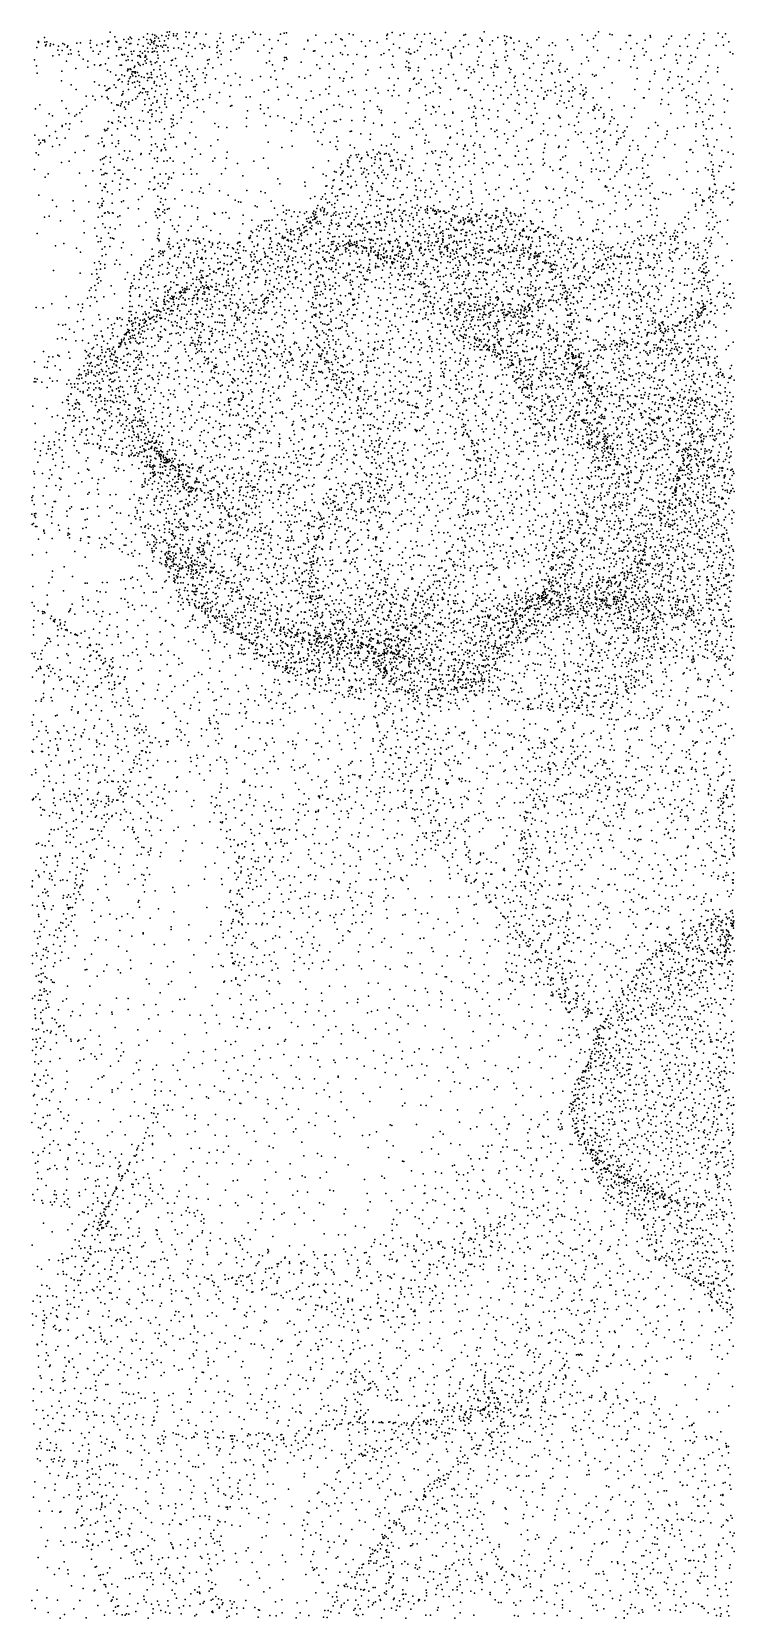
# Model space of a CAD drawing. Header units: metres. Extents: x -24.3 to 24.3, y -27.7 to 27.7.
# Drawn here: x -16.68 to -6.6, y -11.1 to 11.65 of the extents above; entities that cross this region are included whole.
import ezdxf

# ---------------------------------------------------------------- set-up
doc = ezdxf.new("R2010")
doc.units = ezdxf.units.M

msp = doc.modelspace()

# ---------------------------------------------------------------- linework, layer by layer
for p in [(-15.5576, 11.6478, 12.1482), (-15.0238, 11.6206, -4.9166), (-14.9493, 11.6106, -0.5494), (-14.7428, 11.644, -0.7372), (-14.7067, 11.6514, -12.5249), (-14.6488, 11.6202, -9.3151), (-14.5985, 11.6206, 0.8936), (-14.4712, 11.6475, -5.455), (-14.4235, 11.6402, -1.7434), (-14.3241, 11.6219, -1.9408), (-14.3194, 11.6367, 8.8382), (-14.1886, 11.6167, 6.0152), (-13.9766, 11.6262, 8.2769), (-13.7565, 11.6079, -14.2552), (-13.5088, 11.6436, 6.7684), (-13.4769, 11.6191, -6.1371), (-13.4013, 11.6132, 7.0907), (-13.1136, 11.6178, -2.483), (-13.0611, 11.6334, 14.7009), (-13.0308, 11.6371, -14.5889), (-12.3208, 11.61, -14.4525), (-12.1317, 11.6198, -14.2571), (-12.0744, 11.6077, -7.2931), (-11.5804, 11.6185, -1.6485), (-11.5134, 11.6418, -8.4189), (-11.346, 11.6269, -8.7418), (-11.1525, 11.6104, -9.107), (-11.0509, 11.6154, -1.3489), (-10.9662, 11.6289, -9.5759), (-10.7455, 11.64, -12.1047), (-10.4609, 11.6102, -10.2163), (-10.1941, 11.6519, -10.6927), (-8.7866, 11.6085, 15.0189), (-8.5525, 11.6495, 15.041), (-8.3874, 11.6154, -1.0725), (-8.356, 11.6093, 15.2117), (-7.2518, 11.6077, 1.8852), (-7.0415, 11.6272, 15.928), (-6.8342, 11.6307, 16.2556), (-6.7305, 11.6227, 16.4629), (-16.6098, 11.4242, -1.0492), (-16.5944, 11.5117, -1.9766), (-16.5858, 11.5111, -2.6665), (-16.5856, 11.4954, -1.6519), (-16.4996, 11.5711, -8.3779), (-16.4966, 11.5012, -3.6091), (-16.4881, 11.4499, -3.3699), (-16.4761, 11.4678, -1.4044), (-16.4663, 11.5054, -2.2033), (-16.4183, 11.4484, -1.1675), (-16.4169, 11.4766, -2.4231), (-16.3727, 11.4704, -1.7888), (-16.3082, 11.3895, -2.8873), (-16.3008, 11.4435, -3.7307), (-16.2456, 11.3826, -3.4524), (-16.2365, 11.4827, -3.9839), (-16.2146, 11.4703, -1.5885), (-16.1766, 11.4285, -1.0367), (-16.1644, 11.451, -1.2799), (-16.1297, 11.3929, -2.4964), (-16.0364, 11.4878, -8.5058), (-15.9863, 11.4945, -1.9537), (-15.8478, 11.4863, -1.1632), (-15.8419, 11.5263, -1.6375), (-15.8366, 11.4281, -2.2489), (-15.7523, 11.4611, -0.8605), (-15.6738, 11.4786, -1.8613), (-15.5993, 11.4397, -0.668), (-15.5965, 11.5137, -1.5655), (-15.5908, 11.5033, -8.4733), (-15.5766, 11.5184, -1.0865), (-15.4935, 11.5786, 11.9252), (-15.4766, 11.5106, -0.8848), (-15.464, 11.5015, -4.4108), (-15.4368, 11.3975, 12.1778), (-15.4309, 11.4264, 12.4833), (-15.4038, 11.4256, -0.478), (-15.364, 11.5418, -1.2179), (-15.3322, 11.4149, 13.1146), (-15.3265, 11.5034, 11.2136), (-15.2965, 11.5476, -4.5736), (-15.2821, 11.4773, -1.6147), (-15.2728, 11.5725, 10.8304), (-15.264, 11.4852, -0.6357), (-15.2528, 11.5552, -8.3946), (-15.1644, 11.4674, 10.3805), (-15.1489, 11.5392, -1.0956), (-15.0872, 11.4441, -10.9964), (-15.0815, 11.5737, -0.858), (-15.0324, 11.5395, 13.634), (-15.0257, 11.4153, 4.0814), (-15.0159, 11.4868, -11.4213), (-14.9855, 11.4692, -1.729), (-14.9822, 11.5388, -8.5651), (-14.9645, 11.5225, -1.4686), (-14.9596, 11.4982, 3.0857), (-14.9511, 11.4094, 2.7832), (-14.9333, 11.5079, -0.0994), (-14.9314, 11.4804, -8.855), (-14.9204, 11.5588, -11.7699), (-14.9178, 11.6043, 3.6013), (-14.9158, 11.5218, 4.315), (-14.9057, 11.4179, 2.5523), (-14.8953, 11.5829, -10.3328), (-14.8939, 11.4533, -1.9773), (-14.8707, 11.4432, -9.2373), (-14.865, 11.5619, 9.6936), (-14.8528, 11.516, 4.6599), (-14.8301, 11.4475, 0.6338), (-14.8199, 11.597, -9.9514), (-14.8062, 11.4315, 9.4261), (-14.7888, 11.458, 0.9829), (-14.7784, 11.5232, -5.0111), (-14.761, 11.4571, -12.655), (-14.755, 11.5902, -8.7712), (-14.7306, 11.4279, 13.8554), (-14.7268, 11.5564, -1.7379), (-14.7175, 11.6042, 0.2501), (-14.6506, 11.594, 0.6524), (-14.6477, 11.4184, 5.7349), (-14.6134, 11.5909, 1.1528), (-14.5943, 11.5508, 5.5516), (-14.5771, 11.4222, -5.0728), (-14.5343, 11.4036, -2.3117), (-14.5002, 11.483, 13.9833), (-14.4684, 11.5808, 9.0393), (-14.4297, 11.4579, -5.2477), (-14.3545, 11.5742, 5.8596), (-14.3387, 11.4099, -13.5225), (-14.2686, 11.4783, -5.4168), (-14.239, 11.4136, 8.3864), (-14.222, 11.4671, -2.3383), (-14.2008, 11.4464, -13.7416), (-14.1339, 11.429, 14.1361), (-14.0301, 11.4275, 6.6188), (-14.0238, 11.5125, -5.6565), (-14.0129, 11.4556, 8.0467), (-13.985, 11.558, 6.444), (-13.9372, 11.4987, 14.2532), (-13.7973, 11.5879, 7.804), (-13.7933, 11.5369, -2.4112), (-13.7452, 11.4032, -2.7062), (-13.7079, 11.4202, -14.4176), (-13.6817, 11.4979, 14.373), (-13.6756, 11.5539, 7.4459), (-13.6439, 11.4967, 7.1528), (-13.5699, 11.5683, -2.4595), (-13.3538, 11.4608, 14.5138), (-13.275, 11.5405, -14.5394), (-13.2395, 11.4103, -2.8839), (-13.1492, 11.5284, -6.2264), (-13.0355, 11.4751, -2.769), (-12.7731, 11.4018, -6.3302), (-12.7249, 11.5193, -14.6177), (-12.7235, 11.5306, -2.6526), (-12.6098, 11.6017, -2.474), (-12.469, 11.4945, -14.5699), (-12.3855, 11.5008, -2.5584), (-12.2493, 11.5515, -6.9444), (-12.2316, 11.537, -2.358), (-12.1849, 11.4474, 14.7522), (-11.9506, 11.5096, -2.1597), (-11.8942, 11.4456, -14.2587), (-11.8314, 11.5235, -14.0592), (-11.726, 11.4951, -7.6066), (-11.5901, 11.5489, -7.8965), (-11.5889, 11.598, 14.7816), (-11.5579, 11.3935, -13.7487), (-11.4933, 11.4723, -1.7944), (-11.4075, 11.4218, -7.944), (-11.3989, 11.6043, -13.1516), (-11.2693, 11.4035, -8.1289), (-11.1879, 11.555, -12.8378), (-11.149, 11.3815, -1.6618), (-11.1119, 11.4393, -8.6111), (-11.0915, 11.5071, -8.8871), (-10.9451, 11.4924, -9.0805), (-10.8983, 11.5466, -12.4419), (-10.8903, 11.4733, -16.8365), (-10.8134, 11.5264, -9.4144), (-10.79, 11.4004, -14.6482), (-10.7105, 11.3894, -9.0397), (-10.6338, 11.419, 14.7313), (-10.6063, 11.4387, -9.3907), (-10.5433, 11.5212, -9.7831), (-10.488, 11.4355, -12.1724), (-10.4856, 11.6013, 14.6785), (-10.4183, 11.4667, -1.3751), (-10.2896, 11.4403, -9.7864), (-10.2497, 11.5612, -10.288), (-10.2247, 11.5359, -1.2816), (-10.221, 11.5178, -17.5119), (-10.1133, 11.4655, -10.0943), (-10.0721, 11.5192, -11.7105), (-9.9985, 11.5668, -11.4899), (-9.9017, 11.5915, -10.8162), (-9.8941, 11.527, -10.5854), (-9.8852, 11.4668, -10.3727), (-9.8717, 11.492, -17.7358), (-9.8691, 11.5843, 14.6005), (-9.8127, 11.5688, -11.0669), (-9.8066, 11.5573, -13.8279), (-9.7651, 11.4921, -11.3691), (-9.7611, 11.3992, -1.4014), (-9.6927, 11.5163, -10.7854), (-9.5752, 11.4846, -11.0224), (-9.5598, 11.4406, 14.8982), (-9.5196, 11.4259, -10.6557), (-9.4349, 11.5371, -1.3139), (-9.4104, 11.5715, 14.7451), (-9.2606, 11.4553, 15.0365), (-9.2113, 11.4933, -1.3641), (-9.1687, 11.4547, -13.5145), (-8.9961, 11.5367, 15.0356), (-8.9368, 11.4355, -1.4286), (-8.9264, 11.3941, 15.3304), (-8.7112, 11.5243, 15.2115), (-8.6258, 11.5529, -1.2563), (-8.625, 11.4341, 15.4211), (-8.5968, 11.5979, -13.4574), (-8.5658, 11.3812, -1.4159), (-8.2352, 11.4006, 15.6915), (-8.1552, 11.4985, -17.9591), (-8.1105, 11.5963, 15.3449), (-8.0951, 11.5988, -13.4548), (-8.0864, 11.4125, -1.1841), (-8.0018, 11.4814, 15.6389), (-7.9153, 11.4105, 15.8287), (-7.8848, 11.5298, -0.593), (-7.8121, 11.5969, 15.4716), (-7.8057, 11.5745, -0.3632), (-7.6213, 11.4386, 0.0029), (-7.5756, 11.4731, 15.8395), (-7.5412, 11.5497, -17.762), (-7.5027, 11.5872, 0.9778), (-7.3842, 11.4472, 1.1552), (-7.3056, 11.5555, 1.6276), (-7.2767, 11.4394, 16.0401), (-7.1326, 11.4157, 1.8332), (-7.103, 11.4864, -13.4959), (-7.0404, 11.537, 16.1537), (-6.8655, 11.4562, 2.5662), (-6.7749, 11.5732, 2.9054), (-6.7606, 11.4602, -13.441), (-6.6803, 11.5074, 16.6881), (-16.6449, 11.2493, -8.5941), (-16.6158, 11.1623, -0.469), (-16.3833, 11.3056, -8.5874), (-16.2892, 11.3185, -0.7537), (-16.1877, 11.2288, -0.5128), (-16.1561, 11.3314, -3.0596), (-16.1201, 11.3359, -2.7623), (-16.0156, 11.3692, -0.6976), (-16.0055, 11.3152, -3.8417), (-15.9469, 11.2566, -2.9259), (-15.8817, 11.2282, -3.4293), (-15.804, 11.373, -4.0934), (-15.7861, 11.1788, -3.1678), (-15.7245, 11.3296, -0.3598), (-15.708, 11.1674, -3.6672), (-15.7047, 11.3688, -8.6354), (-15.6952, 11.176, -3.8848), (-15.6279, 11.193, -8.7792), (-15.5834, 11.274, -2.6709), (-15.4703, 11.3063, -8.6657), (-15.4146, 11.1709, 0.1697), (-15.3977, 11.1706, -2.8077), (-15.394, 11.3247, -0.063), (-15.3836, 11.3152, 11.8606), (-15.3546, 11.3237, 12.7749), (-15.3314, 11.2377, 11.6366), (-15.3052, 11.2973, 11.3676), (-15.3015, 11.2476, -2.5708), (-15.2596, 11.3682, -8.6562), (-15.2501, 11.3303, -2.346), (-15.2455, 11.2381, -10.7938), (-15.2208, 11.3713, 10.6562), (-15.2058, 11.1602, -10.1582), (-15.164, 11.209, 3.8747), (-15.1617, 11.3067, -11.17), (-15.1473, 11.1864, 10.2763), (-15.138, 11.3133, -10.4874), (-15.1302, 11.3678, -8.8875), (-15.1301, 11.1679, -11.7669), (-15.1278, 11.299, -11.5282), (-15.1244, 11.2876, 3.5621), (-15.0971, 11.3464, 0.0602), (-15.0851, 11.1838, 3.0871), (-15.0629, 11.2864, 10.0994), (-15.0626, 11.3715, 3.3066), (-15.0588, 11.2339, 4.9094), (-15.0519, 11.3088, 4.605), (-15.0494, 11.2925, 0.301), (-15.0427, 11.2032, -2.5264), (-15.0327, 11.2578, -4.4598), (-15.0161, 11.3623, -9.9965), (-14.978, 11.2259, 2.6366), (-14.9735, 11.2184, -12.144), (-14.9655, 11.184, 0.8312), (-14.957, 11.3585, -9.6259), (-14.9447, 11.3623, -2.1782), (-14.924, 11.3733, -4.7028), (-14.9157, 11.2077, -12.4046), (-14.8913, 11.2189, 2.1593), (-14.8851, 11.364, 5.1754), (-14.8758, 11.3144, 5.401), (-14.8703, 11.2748, 13.6035), (-14.8397, 11.1613, 9.3773), (-14.7901, 11.375, 1.8623), (-14.7841, 11.2175, 5.7926), (-14.7274, 11.3757, 1.49), (-14.6837, 11.1701, 13.7476), (-14.68, 11.2412, -2.5141), (-14.6636, 11.2428, -13.0149), (-14.6231, 11.2693, -4.8506), (-14.6066, 11.1625, 6.1661), (-14.4711, 11.1542, 13.8662), (-14.4618, 11.3035, -13.3561), (-14.4403, 11.3522, 8.6279), (-14.3836, 11.2951, -2.5708), (-14.1621, 11.243, -2.7688), (-14.1513, 11.1917, 7.8853), (-14.1379, 11.2534, 6.7241), (-14.0261, 11.3517, -5.4657), (-14.0089, 11.2807, 6.963), (-13.9856, 11.3772, -14.1441), (-13.9667, 11.3301, 7.6574), (-13.9649, 11.182, -5.3031), (-13.8289, 11.2486, -2.9252), (-13.8264, 11.3664, 7.326), (-13.4406, 11.3727, -5.8775), (-13.3138, 11.2051, 14.4417), (-13.2745, 11.2284, -3.147), (-13.2719, 11.3487, -14.6696), (-13.2316, 11.1789, -5.8047), (-13.0563, 11.2391, 14.5514), (-13.0559, 11.2815, -14.7936), (-13.0335, 11.281, -6.0379), (-13.0233, 11.2606, -3.0867), (-12.8203, 11.2155, 14.5954), (-12.6395, 11.374, -2.9062), (-12.6221, 11.3781, 14.7019), (-12.5921, 11.1775, -3.1495), (-12.5192, 11.2949, -14.7082), (-12.4158, 11.1928, 14.6775), (-12.3625, 11.3025, -2.771), (-12.2528, 11.3501, -6.6846), (-12.2236, 11.325, -14.5623), (-12.148, 11.3207, -2.5543), (-12.0732, 11.1919, -6.6955), (-12.0175, 11.3243, -14.4433), (-11.8976, 11.2905, 14.7296), (-11.8838, 11.2968, -7.0463), (-11.67, 11.3223, -14.0449), (-11.6322, 11.3386, -2.073), (-11.5117, 11.1841, -13.9105), (-11.5026, 11.3014, -7.6045), (-11.3127, 11.3587, 14.7452), (-11.3043, 11.2287, -13.4896), (-11.2782, 11.353, -13.2969), (-11.2736, 11.2055, -7.7748), (-11.2537, 11.3362, -16.0286), (-11.2427, 11.3334, -15.4519), (-11.1908, 11.3587, -16.3668), (-11.0428, 11.2635, -8.1308), (-10.9573, 11.3219, 14.7912), (-10.8756, 11.3195, -12.6513), (-10.7048, 11.1795, -8.2797), (-10.6682, 11.344, -12.3703), (-10.6646, 11.3153, -1.5482), (-10.6627, 11.2902, -17.1884), (-10.655, 11.2762, -8.6848), (-10.5336, 11.3395, -14.3775), (-10.518, 11.1813, -12.3989), (-10.288, 11.2297, -1.555), (-10.2773, 11.1792, -12.235), (-10.2693, 11.2885, -9.2418), (-10.2381, 11.3565, -9.5346), (-10.2123, 11.1644, 14.9681), (-10.0576, 11.3436, -9.7046), (-10.0447, 11.1811, -12.0735), (-10.0409, 11.1517, -9.005), (-10.0202, 11.2408, -9.3645), (-9.897, 11.2857, 14.9912), (-9.8798, 11.2416, -13.7761), (-9.8771, 11.3755, -11.8026), (-9.8565, 11.3071, -9.8108), (-9.6686, 11.3198, -11.7046), (-9.6349, 11.3076, -10.0791), (-9.6227, 11.2573, -1.5242), (-9.6086, 11.373, -10.3533), (-9.5798, 11.27, 15.194), (-9.4867, 11.1965, -9.8427), (-9.4159, 11.3158, -11.49), (-9.3346, 11.2071, -13.5018), (-9.2914, 11.2024, 15.4743), (-9.2791, 11.3101, -11.0414), (-9.2677, 11.2289, -11.3026), (-9.218, 11.32, 15.3032), (-9.209, 11.2312, -10.4083), (-9.1138, 11.169, -10.8965), (-9.0955, 11.1971, -10.6599), (-8.7939, 11.1898, -13.4106), (-8.7208, 11.2886, -1.5599), (-8.6964, 11.2344, 15.743), (-8.4077, 11.281, 15.8145), (-8.2554, 11.2409, -13.4349), (-8.0463, 11.2451, -1.3345), (-8.0365, 11.303, 15.975), (-7.8946, 11.3162, -1.0001), (-7.8662, 11.3624, -13.4732), (-7.7984, 11.2426, 16.2124), (-7.6588, 11.2727, -0.6241), (-7.6008, 11.3179, -0.2466), (-7.4434, 11.3268, 0.5091), (-7.4345, 11.2421, 0.3085), (-7.4187, 11.1996, 16.4947), (-7.3767, 11.3105, 0.7724), (-7.2486, 11.1991, 1.1143), (-7.2259, 11.313, 1.389), (-7.2146, 11.2199, -17.7824), (-7.1613, 11.285, 16.5511), (-6.9844, 11.1634, 1.8181), (-6.9666, 11.3143, 2.1446), (-6.6614, 11.3581, 16.9136), (-6.624, 11.3338, 2.9126), (-16.6064, 11.0594, -8.7642), (-16.2559, 10.9497, -0.1245), (-16.2511, 11.0851, -0.3063), (-16.052, 11.1256, -8.7806), (-15.8796, 11.1417, -0.1571), (-15.7825, 10.9332, -9.0126), (-15.598, 11.1026, -3.0834), (-15.5553, 11.0756, -8.9511), (-15.4778, 11.0311, -3.4882), (-15.442, 10.9563, -9.4794), (-15.4245, 10.9729, -10.3511), (-15.3908, 11.0327, -3.8187), (-15.3848, 10.9311, -11.4332), (-15.3516, 11.0185, -3.1398), (-15.3123, 11.0899, -11.1097), (-15.3044, 11.1134, -9.2641), (-15.297, 10.9381, -3.3835), (-15.2964, 11.1108, -10.4608), (-15.2957, 10.9433, 3.965), (-15.2812, 10.9791, -11.7461), (-15.271, 11.1174, -11.3339), (-15.2671, 11.0035, 4.4794), (-15.2613, 11.108, 0.3696), (-15.2477, 11.0439, 4.7334), (-15.2423, 11.0775, 12.4704), (-15.2359, 11.0215, 11.8167), (-15.2319, 11.0776, -4.0499), (-15.2158, 11.0743, 3.4693), (-15.2148, 11.1406, -9.909), (-15.209, 10.9281, -3.696), (-15.201, 11.0558, 4.9483), (-15.197, 11.0748, -2.9179), (-15.1911, 11.0105, 11.1612), (-15.1687, 10.942, -12.0929), (-15.1667, 11.0653, 12.9676), (-15.15, 11.0222, 10.6036), (-15.1394, 10.9302, -3.2256), (-15.1116, 11.0065, 0.6091), (-15.0713, 10.9975, 2.7222), (-15.0305, 11.0511, 9.9694), (-15.0232, 11.0495, -4.1956), (-15.023, 10.9543, 5.7235), (-15.0116, 10.9894, 2.4423), (-14.991, 10.9976, -12.4278), (-14.973, 11.0656, -2.8375), (-14.968, 11.0378, 13.2399), (-14.959, 10.9892, 2.1591), (-14.9301, 11.1074, 1.1281), (-14.9224, 10.9398, 1.8835), (-14.884, 11.006, 5.904), (-14.8461, 11.1103, 1.5191), (-14.8319, 11.0287, -12.774), (-14.8127, 10.9744, 13.3844), (-14.7682, 11.0591, 8.9749), (-14.7585, 11.012, -2.9189), (-14.6888, 10.9561, 6.3194), (-14.5651, 11.0766, 8.5421), (-14.5471, 11.027, -4.6323), (-14.5248, 11.0968, 6.3777), (-14.4641, 10.9401, -3.1294), (-14.4588, 11.009, -13.4806), (-14.4543, 11.1149, -4.8199), (-14.4278, 11.0755, -2.9191), (-14.3911, 10.9439, 6.7895), (-14.376, 11.018, 8.0823), (-14.3506, 10.9763, -13.6898), (-14.3077, 11.1165, 6.6557), (-14.2261, 11.0624, -3.0415), (-14.1966, 11.1307, -13.9009), (-14.1946, 10.9238, -3.2909), (-14.1945, 10.992, -4.8884), (-14.1778, 11.0332, 7.2252), (-14.0876, 11.1344, 7.6069), (-14.0482, 10.9767, -14.2298), (-13.8713, 11.018, -3.2781), (-13.7588, 11.0542, -5.3054), (-13.6918, 10.999, -14.6313), (-13.5226, 10.9561, -5.3681), (-13.3999, 11.0114, 14.3324), (-13.2518, 10.9981, -5.6009), (-13.1957, 11.0908, -14.8783), (-13.1753, 10.9679, 14.4213), (-13.0815, 11.1193, -3.2929), (-12.8466, 11.0058, -3.4599), (-12.7654, 10.988, -14.9396), (-12.6855, 11.0237, -5.9941), (-12.5502, 11.1256, -6.1975), (-12.4172, 10.9973, -3.2446), (-12.3433, 11.1158, -6.3445), (-12.2625, 10.9926, -3.0865), (-12.2154, 10.9421, -6.2872), (-12.2079, 10.9827, 14.644), (-12.1698, 11.0785, -2.871), (-12.0897, 10.9961, -6.4704), (-11.8914, 11.0389, -6.7142), (-11.8597, 11.099, -2.5531), (-11.6802, 11.1386, -7.0758), (-11.5581, 10.9854, -2.4163), (-11.4942, 11.1425, -7.3509), (-11.4245, 10.9792, -7.1786), (-11.3185, 11.1462, -2.0573), (-11.2793, 11.1372, -15.8004), (-11.2748, 11.0944, -7.5873), (-11.2562, 11.1305, 14.7465), (-11.205, 10.9698, -13.6013), (-11.1932, 10.9879, -16.4023), (-11.1384, 11.0903, -13.3469), (-11.135, 11.1378, -1.9402), (-11.0964, 10.969, 14.81), (-10.9349, 11.0953, -16.9051), (-10.9196, 10.9948, -14.8118), (-10.822, 11.0597, -1.8173), (-10.8148, 11.1193, -8.0863), (-10.7411, 10.9862, -12.7874), (-10.6337, 11.0371, -12.5954), (-10.6006, 10.9518, -7.9411), (-10.443, 11.106, -1.6883), (-10.4178, 10.9897, 15.0739), (-10.4044, 11.1498, -8.5585), (-10.3792, 11.0636, -8.2845), (-10.3479, 11.1084, -14.0824), (-10.3332, 11.0743, -17.5355), (-10.2656, 10.9261, -1.7985), (-10.2245, 10.9847, 15.2006), (-10.0919, 11.1338, -1.6025), (-10.0567, 11.0679, -8.6472), (-10.0527, 11.0248, -8.411), (-10.007, 11.1423, -17.7408), (-9.9956, 11.1449, 15.1307), (-9.8828, 10.9266, -8.1001), (-9.8341, 11.1276, -9.1651), (-9.8242, 11.0669, -12.0145), (-9.8114, 11.108, -1.6303), (-9.7643, 10.9893, -8.6191), (-9.7501, 10.926, -1.7742), (-9.7499, 11.0142, 15.4666), (-9.6271, 11.0438, -11.8981), (-9.5399, 11.1271, -9.5188), (-9.5341, 10.9889, 15.6422), (-9.445, 10.9521, -1.7769), (-9.3799, 10.9468, -8.9233), (-9.3652, 11.0394, -9.4013), (-9.3376, 11.1291, -11.6113), (-9.2265, 11.0647, -9.6627), (-9.2162, 11.0487, -1.7176), (-9.1191, 11.1061, 15.7425), (-9.1054, 11.0721, -10.0263), (-9.0283, 11.0824, -18.1197), (-9.0025, 11.113, -1.6808), (-8.9913, 10.9438, -11.2843), (-8.9723, 10.9337, -1.8075), (-8.923, 10.9936, -10.7348), (-8.8297, 11.0426, 16.0158), (-8.6373, 11.0379, -18.1525), (-8.61, 11.0155, 16.1849), (-8.587, 11.031, -1.7739), (-8.4695, 11.1395, 16.0366), (-8.0876, 11.1474, 16.2284), (-7.9975, 11.1271, -18.0474), (-7.9958, 10.9785, 16.5248), (-7.8179, 10.9392, -1.4075), (-7.7504, 11.046, 16.5549), (-7.7372, 11.0844, -1.112), (-7.6091, 11.1128, -0.8241), (-7.5594, 10.962, -13.5318), (-7.5366, 10.9949, 16.7039), (-7.523, 11.0783, -0.5587), (-7.4103, 11.0096, -0.2436), (-7.356, 11.0041, -0.0068), (-7.2709, 10.9436, 0.215), (-7.2629, 11.1169, 16.6938), (-7.107, 10.9361, 16.9797), (-7.0831, 11.0027, 1.3062), (-7.0113, 11.0781, -13.5), (-6.8466, 11.078, 17.0551), (-6.8407, 11.1411, 2.2646), (-16.1205, 10.888, -8.978), (-16.0475, 10.825, 0.1025), (-15.9015, 10.7266, -9.2878), (-15.8077, 10.7277, 0.411), (-15.7166, 10.8858, 0.2921), (-15.6775, 10.7217, -10.9716), (-15.6358, 10.8736, -9.2533), (-15.618, 10.8109, -10.2966), (-15.6038, 10.7135, 0.5939), (-15.6009, 10.8147, -9.6313), (-15.5841, 10.8328, -9.8938), (-15.5625, 10.8427, -10.79), (-15.5016, 10.8885, 0.4604), (-15.4779, 10.8532, -11.0313), (-15.3931, 10.7426, 3.8532), (-15.3777, 10.7626, -11.9116), (-15.3705, 10.7937, 4.313), (-15.3024, 10.8975, 3.5863), (-15.2945, 10.8254, 3.3461), (-15.2405, 10.9199, 5.1199), (-15.2009, 10.8554, 5.3834), (-15.1679, 10.7211, 2.6576), (-15.143, 10.7681, -12.4074), (-15.1394, 10.8809, 11.3806), (-15.1219, 10.7853, 11.8593), (-15.0969, 10.7762, 12.2123), (-15.092, 10.8356, 0.9685), (-15.0709, 10.8327, 10.0539), (-15.0454, 10.7913, 1.2509), (-15.0222, 10.751, 1.4667), (-15.0202, 10.7875, 12.74), (-14.9604, 10.8388, -3.3722), (-14.9262, 10.9136, 1.5885), (-14.9238, 10.7174, 9.4729), (-14.9083, 10.7999, -12.7198), (-14.8929, 10.8829, -4.0846), (-14.8472, 10.8719, 6.1526), (-14.8278, 10.753, 6.3495), (-14.7722, 10.8994, -3.1887), (-14.7703, 10.7044, 8.7473), (-14.7451, 10.7591, 13.2626), (-14.7407, 10.8215, -3.632), (-14.5911, 10.7407, -13.3492), (-14.5909, 10.7472, -3.8221), (-14.5643, 10.84, 6.6964), (-14.5562, 10.9027, 8.3384), (-14.5417, 10.7983, 13.5705), (-14.5242, 10.7931, -4.2383), (-14.5022, 10.7201, 7.0327), (-14.4487, 10.7101, 7.3084), (-14.4465, 10.7458, -3.544), (-14.4419, 10.6993, -13.6304), (-14.3638, 10.8603, 7.8891), (-14.3412, 10.8094, -4.5251), (-14.3411, 10.8665, 7.4279), (-14.3181, 10.8955, 7.075), (-14.1328, 10.7068, 13.8325), (-14.1236, 10.7529, -14.1916), (-13.988, 10.7797, -14.4266), (-13.921, 10.9135, 14.0529), (-13.8401, 10.7218, -3.7389), (-13.8261, 10.8785, -3.5071), (-13.6981, 10.8915, -5.151), (-13.61, 10.7111, 14.1271), (-13.5512, 10.7167, -14.8354), (-13.3506, 10.7879, -5.2937), (-13.2859, 10.8146, -3.7434), (-13.1574, 10.8548, -15.0073), (-13.0105, 10.9058, -5.6558), (-13.0063, 10.7416, -5.4849), (-12.958, 10.8609, -3.6775), (-12.8735, 10.7022, -3.9184), (-12.6749, 10.8005, -15.036), (-12.646, 10.7009, -3.7961), (-12.5515, 10.7471, 14.4769), (-12.4665, 10.83, -3.5066), (-12.423, 10.7601, -5.9246), (-12.4143, 10.8661, -14.9183), (-12.2846, 10.7262, 14.5289), (-12.1414, 10.7914, -3.2316), (-12.0729, 10.8071, 14.6072), (-12.0419, 10.7533, -6.2594), (-11.8813, 10.8114, -14.6132), (-11.7496, 10.8427, 14.6587), (-11.7146, 10.7692, -2.8079), (-11.5699, 10.8107, -14.3113), (-11.5148, 10.7305, -6.7619), (-11.4897, 10.8082, -2.5816), (-11.486, 10.885, -6.9552), (-11.4179, 10.738, -14.1481), (-11.2617, 10.8034, 14.7522), (-11.2523, 10.8311, -7.1797), (-11.1633, 10.8999, -7.4232), (-11.1279, 10.9122, -15.2945), (-11.1265, 10.7031, -16.5332), (-11.0373, 10.8618, -13.4361), (-11.0217, 10.7476, 14.8552), (-10.9669, 10.7763, -2.1567), (-10.9223, 10.7933, -7.4339), (-10.8922, 10.9111, -1.9913), (-10.8379, 10.8609, -7.6267), (-10.8241, 10.7757, -13.1668), (-10.8177, 10.8437, -17.0733), (-10.567, 10.8325, -7.6825), (-10.5545, 10.8434, -17.3791), (-10.4768, 10.8111, -1.8955), (-10.4511, 10.815, -14.1177), (-10.3879, 10.748, 15.3406), (-10.3668, 10.7086, -12.6779), (-10.1991, 10.822, -13.875), (-10.1411, 10.8839, -7.9399), (-10.0582, 10.8065, 15.5594), (-10.0164, 10.8697, -1.7999), (-9.9521, 10.8519, -13.6982), (-9.9514, 10.7398, -12.3668), (-9.8534, 10.7038, -1.8892), (-9.8076, 10.7495, -17.9063), (-9.7557, 10.8662, 15.6803), (-9.7153, 10.8067, -12.1501), (-9.6952, 10.7466, 15.9613), (-9.6113, 10.8789, -8.2152), (-9.5975, 10.7025, -7.6737), (-9.5738, 10.8232, -7.956), (-9.5108, 10.801, -12.014), (-9.4213, 10.7267, -13.4132), (-9.3684, 10.8471, 15.9877), (-9.3375, 10.7048, -18.0727), (-9.3169, 10.7888, -8.1254), (-9.2954, 10.7403, -7.8834), (-9.2772, 10.8095, -11.812), (-9.2364, 10.8083, -8.3483), (-9.1765, 10.9231, -9.0772), (-9.1758, 10.773, -1.8696), (-9.1733, 10.7686, 16.2803), (-9.1624, 10.8612, -8.7498), (-9.0996, 10.8862, 16.0966), (-9.0871, 10.7278, -8.1073), (-9.0806, 10.797, -8.505), (-8.9713, 10.7991, -13.3701), (-8.9384, 10.7118, -8.3552), (-8.9269, 10.8058, -9.4566), (-8.9162, 10.8608, 16.275), (-8.8933, 10.8331, -9.8577), (-8.8165, 10.7611, -9.0887), (-8.8016, 10.8926, -10.3152), (-8.7792, 10.8101, -10.8503), (-8.7701, 10.7348, -11.1477), (-8.7662, 10.7491, -10.0382), (-8.7489, 10.7544, -18.1598), (-8.7359, 10.8491, 16.4237), (-8.7294, 10.7827, -10.5662), (-8.6301, 10.7039, 16.6908), (-8.5044, 10.8432, -13.4093), (-8.3977, 10.7109, -18.1726), (-8.3571, 10.9181, 16.4368), (-8.0325, 10.8241, 16.6814), (-7.907, 10.7053, -18.1142), (-7.8964, 10.7023, -1.7096), (-7.8263, 10.8259, 16.7681), (-7.6357, 10.8368, -18.034), (-7.5477, 10.7811, -1.2886), (-7.492, 10.8426, -1.044), (-7.3918, 10.9008, -0.4685), (-7.3557, 10.808, -17.9249), (-7.3282, 10.8307, 16.977), (-7.2955, 10.707, -13.6125), (-7.2595, 10.7301, -0.3419), (-7.2065, 10.7097, 17.1644), (-7.2018, 10.9009, 0.469), (-7.145, 10.7806, 0.7059), (-6.981, 10.9205, 1.6257), (-6.9353, 10.7425, -13.5547), (-6.7475, 10.8892, 2.3463), (-6.6373, 10.8273, -17.6056), (-16.6303, 10.5481, 0.2539), (-16.5684, 10.6051, -9.1551), (-16.4326, 10.4762, 0.3539), (-16.252, 10.6616, -9.1571), (-16.1893, 10.5524, 0.3755), (-16.1497, 10.4775, -9.5688), (-15.996, 10.4908, -9.8645), (-15.9598, 10.5435, -10.8358), (-15.8966, 10.5819, -10.2723), (-15.7753, 10.6761, -10.0528), (-15.5865, 10.688, -11.4114), (-15.539, 10.634, -11.7401), (-15.5046, 10.5216, 4.0786), (-15.4648, 10.6039, 4.4607), (-15.4453, 10.5977, 4.6987), (-15.4111, 10.5884, -12.063), (-15.4023, 10.6196, 3.4443), (-15.3866, 10.6459, 4.9446), (-15.3519, 10.5717, 3.1593), (-15.3387, 10.5407, -12.2723), (-15.3333, 10.6479, 5.2341), (-15.2977, 10.6107, 5.4861), (-15.2934, 10.6431, 0.9258), (-15.2392, 10.6705, 2.864), (-15.1907, 10.6891, 5.7763), (-15.0958, 10.5149, 1.6474), (-15.064, 10.6734, 11.1059), (-15.0631, 10.606, 6.1163), (-15.0131, 10.4971, 10.9218), (-14.9987, 10.6937, 9.8068), (-14.9901, 10.5264, 11.7927), (-14.9713, 10.5992, 12.3353), (-14.9657, 10.5315, 6.3312), (-14.9564, 10.4715, 11.3533), (-14.9449, 10.628, 12.5655), (-14.9, 10.5196, -12.8575), (-14.8882, 10.6412, 12.893), (-14.8845, 10.6661, 9.255), (-14.8497, 10.5671, 9.0265), (-14.8223, 10.4946, 12.7161), (-14.777, 10.6146, 6.5967), (-14.7766, 10.6526, -13.0444), (-14.7519, 10.5692, 8.5707), (-14.6814, 10.6934, 8.3787), (-14.555, 10.6668, 8.0849), (-14.5372, 10.4958, 13.2799), (-14.5062, 10.5618, 7.8707), (-14.4459, 10.5999, 7.5935), (-14.3581, 10.6518, -3.8989), (-14.3104, 10.5667, 13.6485), (-14.3044, 10.6748, -13.8847), (-14.2304, 10.678, -4.3013), (-14.2152, 10.5042, -14.0541), (-14.0289, 10.6316, -4.1067), (-13.831, 10.5854, -4.5574), (-13.813, 10.5954, -14.7117), (-13.5894, 10.5176, -4.573), (-13.4032, 10.544, -4.3162), (-13.4006, 10.604, -4.104), (-13.349, 10.4785, -4.7965), (-13.2926, 10.5583, -15.0047), (-13.1446, 10.682, -3.9455), (-12.8178, 10.5616, -4.0932), (-12.7477, 10.67, -5.5918), (-12.5382, 10.5067, -15.0967), (-12.5314, 10.4984, -3.9755), (-12.4502, 10.5345, 14.4186), (-12.352, 10.5985, -3.7182), (-12.27, 10.6072, -14.9442), (-12.2275, 10.5807, -5.89), (-12.1066, 10.5665, -3.4939), (-11.9181, 10.6417, -3.1978), (-11.9168, 10.5454, -14.765), (-11.8301, 10.6618, -6.3736), (-11.723, 10.5806, 14.5993), (-11.6971, 10.5364, -14.596), (-11.6718, 10.49, -6.3488), (-11.6681, 10.5242, -3.0278), (-11.3114, 10.4836, -6.7138), (-11.2809, 10.632, -2.5424), (-11.0339, 10.5952, -15.2061), (-11.0301, 10.5288, 14.984), (-10.9519, 10.4688, -16.8716), (-10.9304, 10.581, -13.4832), (-10.914, 10.5673, -2.2627), (-10.8875, 10.5032, 15.165), (-10.8381, 10.5771, -7.1438), (-10.678, 10.6777, 15.2116), (-10.643, 10.5, -13.0701), (-10.6421, 10.4833, 15.3982), (-10.4122, 10.5572, -2.0612), (-10.347, 10.4982, -17.5429), (-10.3305, 10.5824, -7.4551), (-10.3175, 10.5576, 15.5687), (-10.2436, 10.664, -1.9536), (-10.2191, 10.549, -12.6504), (-10.121, 10.5311, -7.3968), (-10.0585, 10.6894, -17.7582), (-9.9968, 10.5187, 16.1187), (-9.9153, 10.6148, -7.5287), (-9.748, 10.5226, -12.3275), (-9.7204, 10.6273, -13.5095), (-9.6912, 10.6089, 16.239), (-9.6887, 10.4795, -7.3531), (-9.5839, 10.6379, -1.9229), (-9.4725, 10.6204, 16.3681), (-9.4615, 10.5543, -7.4739), (-9.4363, 10.4777, -12.0849), (-9.3345, 10.6846, -7.6763), (-9.1452, 10.6152, -7.581), (-9.1069, 10.6588, 16.5456), (-9.0436, 10.6321, -18.1315), (-9.0098, 10.5618, -11.5457), (-8.9778, 10.658, -7.8881), (-8.927, 10.5849, -7.5761), (-8.8359, 10.4839, -11.3286), (-8.8025, 10.5624, -1.9813), (-8.7584, 10.6823, -9.3548), (-8.6981, 10.4872, -11.0813), (-8.6319, 10.533, -8.1546), (-8.6232, 10.5242, -9.7621), (-8.6154, 10.5786, -8.5156), (-8.6044, 10.5517, -10.0209), (-8.6037, 10.5553, -10.6346), (-8.5757, 10.6095, -1.971), (-8.5458, 10.5285, -10.2802), (-8.5187, 10.5662, 16.9472), (-8.4755, 10.4725, -9.204), (-8.3602, 10.5331, -13.4587), (-8.1844, 10.5868, -1.8921), (-8.0345, 10.5574, 17.0965), (-7.6602, 10.6156, -13.6089), (-7.6444, 10.6794, -1.4892), (-7.5483, 10.6062, 17.1523), (-7.5132, 10.481, -1.469), (-7.2834, 10.5944, -0.812), (-7.276, 10.4881, -1.0456), (-7.1543, 10.6761, -0.0017), (-7.1373, 10.5038, -0.4209), (-7.1127, 10.6345, 0.3092), (-7.0993, 10.5659, 0.748), (-7.0593, 10.5015, 1.0925), (-7.0186, 10.614, 1.3067), (-6.9678, 10.6822, 1.5313), (-6.9, 10.6104, 1.7331), (-6.7498, 10.687, 17.482), (-6.7459, 10.4966, 2.1668), (-6.7008, 10.6612, 2.3335), (-16.4716, 10.3014, -9.5179), (-16.3866, 10.4474, -9.3597), (-16.2491, 10.291, -10.1799), (-16.2489, 10.3076, -10.8674), (-16.1934, 10.3328, -9.9275), (-16.148, 10.2535, -11.5803), (-16.1387, 10.3327, -11.2665), (-16.0669, 10.4419, -10.2532), (-16.0442, 10.4669, -10.5222), (-15.9691, 10.3657, 0.5615), (-15.642, 10.2474, -12.1409), (-15.6063, 10.2412, 4.5767), (-15.5925, 10.2653, 3.7875), (-15.5838, 10.3627, 4.3244), (-15.5369, 10.3485, 3.5684), (-15.5276, 10.3423, 4.8167), (-15.4558, 10.2599, 1.1192), (-15.4418, 10.3748, 5.2706), (-15.4327, 10.4289, 0.9805), (-15.4123, 10.3566, 3.0673), (-15.3548, 10.4179, 5.6085), (-15.3455, 10.3052, 2.8031), (-15.338, 10.2951, 5.8194), (-15.2582, 10.4239, -12.4742), (-15.2414, 10.3346, 2.4647), (-15.1693, 10.2865, 2.1845), (-15.1658, 10.2589, 1.6178), (-15.1401, 10.3799, 6.1347), (-15.0785, 10.3713, 1.8513), (-14.9895, 10.3442, 10.1403), (-14.9888, 10.2563, 9.8913), (-14.961, 10.435, 9.4962), (-14.9061, 10.3696, 9.1977), (-14.8522, 10.3586, -13.0218), (-14.8247, 10.3914, 8.7995), (-14.7774, 10.2595, 12.1307), (-14.6814, 10.4039, 8.131), (-14.6766, 10.2882, 12.7306), (-14.6692, 10.3456, 6.9584), (-14.6557, 10.4547, -13.2483), (-14.653, 10.3912, 13.023), (-14.6487, 10.3067, 7.223), (-14.5977, 10.335, 7.5344), (-14.5394, 10.4186, -13.4588), (-14.3898, 10.3556, -13.7367), (-14.0551, 10.3366, -14.3544), (-14.0026, 10.2885, 13.696), (-13.8873, 10.279, -14.6573), (-13.6049, 10.2902, -14.8779), (-13.6007, 10.4123, 13.9851), (-13.3233, 10.3065, -15.0303), (-13.2626, 10.436, -4.5606), (-13.1517, 10.4432, -4.8884), (-13.0606, 10.4182, -4.4442), (-12.951, 10.3496, -4.8616), (-12.8886, 10.3275, -4.5963), (-12.8218, 10.4059, -4.324), (-12.8167, 10.4545, -5.2059), (-12.7147, 10.3575, 14.3621), (-12.6603, 10.3161, -4.4908), (-12.6396, 10.4225, -5.4233), (-12.5014, 10.2473, -5.3098), (-12.4731, 10.3401, -4.3513), (-12.3451, 10.3675, -4.1021), (-12.3151, 10.3649, -15.0206), (-12.2564, 10.3947, -3.8958), (-12.0929, 10.3793, -3.6782), (-11.9141, 10.3751, 14.5725), (-11.9008, 10.4251, -6.0507), (-11.7828, 10.3402, -3.3671), (-11.6602, 10.3059, -6.1642), (-11.6595, 10.3162, -3.1854), (-11.4767, 10.3506, -6.4076), (-11.2567, 10.2671, -6.5452), (-11.2175, 10.2754, -14.0313), (-11.1765, 10.3658, 14.9472), (-11.1215, 10.3275, -15.8441), (-11.1204, 10.3961, -16.3574), (-11.0729, 10.2521, 15.1534), (-10.8858, 10.3107, -6.8204), (-10.7608, 10.4644, -17.1426), (-10.7574, 10.3101, -13.3693), (-10.739, 10.2752, 15.5103), (-10.6798, 10.2979, -6.89), (-10.5092, 10.3694, 15.5829), (-10.5053, 10.2456, -13.0031), (-10.3677, 10.4229, -7.2276), (-10.3433, 10.4369, -13.9922), (-10.3103, 10.3061, -2.2227), (-10.3099, 10.335, -12.8023), (-10.307, 10.4065, 15.849), (-10.2042, 10.4485, -2.0836), (-10.1319, 10.4007, -7.2123), (-10.0914, 10.2572, -12.6794), (-9.9976, 10.432, -12.5414), (-9.8694, 10.3817, -17.8265), (-9.8329, 10.3537, 16.5849), (-9.6565, 10.2729, -7.0992), (-9.5846, 10.3986, -17.9663), (-9.52, 10.4499, 16.6756), (-9.5036, 10.3414, 16.9037), (-9.4983, 10.3576, -2.0838), (-9.3394, 10.3296, -13.4321), (-9.2544, 10.4106, -11.8898), (-9.1253, 10.4516, -11.7131), (-9.1222, 10.4352, -2.0326), (-9.1036, 10.419, -7.3477), (-9.0955, 10.2907, -18.076), (-8.9772, 10.3204, -11.5338), (-8.8948, 10.3081, -2.1025), (-8.8635, 10.4325, -7.4294), (-8.8383, 10.3565, 17.2013), (-8.5997, 10.4084, -7.5767), (-8.5436, 10.2603, -7.4265), (-8.4785, 10.4145, -18.1814), (-8.4715, 10.4369, -9.472), (-8.3941, 10.3309, -9.8344), (-8.3815, 10.3686, 17.3089), (-8.3633, 10.4331, -2.0013), (-8.3291, 10.4091, -8.7307), (-8.2765, 10.3168, -7.9664), (-8.1417, 10.2879, -18.1969), (-8.0788, 10.4285, 17.2952), (-7.8358, 10.2706, -13.6421), (-7.7328, 10.3487, -1.7374), (-7.7023, 10.3081, 17.5968), (-7.4177, 10.2666, -1.4398), (-7.3271, 10.2948, 17.7177), (-7.1565, 10.292, -17.9946), (-7.1513, 10.3288, -0.8677), (-7.056, 10.3615, 0.8639), (-7.0441, 10.3184, -0.1254), (-7.0079, 10.2592, 1.1334), (-6.9698, 10.3994, 17.6452), (-6.9493, 10.4484, -13.6283), (-6.9233, 10.2645, 1.4422), (-6.9127, 10.4432, -17.8558), (-6.7875, 10.3204, 1.9662), (-6.6695, 10.2693, 2.2279), (-16.6419, 10.1664, -9.5633), (-16.584, 10.0955, -9.7681), (-16.5755, 10.0324, -10.2571), (-16.5601, 10.0569, -11.0431), (-16.5244, 10.0947, 0.562), (-16.501, 10.097, -10.6916), (-16.4955, 10.0731, -11.3083), (-16.4296, 10.1602, -10.8951), (-16.3447, 10.2203, -10.4945), (-16.3245, 10.1257, -11.5763), (-16.284, 10.0296, 0.669), (-16.2025, 10.1258, -11.8208), (-15.909, 10.1515, -12.0365), (-15.8787, 10.1587, 0.7517), (-15.7288, 10.0498, 0.9827), (-15.68, 10.1257, 4.3322), (-15.6727, 10.0743, -12.335), (-15.6441, 10.0182, 3.883), (-15.6319, 10.2316, 4.0626), (-15.5339, 10.1686, 5.2065), (-15.5289, 10.0541, 1.1554), (-15.4417, 10.0495, -12.4713), (-15.4406, 10.0863, 5.7554), (-15.2548, 10.1681, 1.3569), (-15.2024, 10.1491, -12.6211), (-15.145, 10.1029, 6.2925), (-14.9664, 10.1438, -12.8887), (-14.9656, 10.0293, 9.6003), (-14.907, 10.043, 9.1063), (-14.7893, 10.0345, 11.489), (-14.7684, 10.1106, 8.412), (-14.7078, 10.1861, 8.1384), (-14.6888, 10.133, 7.4387), (-14.6483, 10.1385, 12.3563), (-14.485, 10.0563, 12.8853), (-14.4769, 10.0425, -13.589), (-14.4183, 10.2023, 13.149), (-14.3298, 10.1417, -13.8537), (-14.115, 10.0147, -14.2535), (-14.0137, 10.1035, -14.4377), (-13.2936, 10.0685, -15.0868), (-12.955, 10.2316, -15.1426), (-12.6343, 10.2141, -4.7526), (-12.5805, 10.0832, 14.3979), (-12.5377, 10.2051, -5.0104), (-12.5169, 10.0321, -15.1745), (-12.4017, 10.0683, -4.7283), (-12.3069, 10.1464, -5.3936), (-12.293, 10.0844, -4.5159), (-12.1146, 10.221, -5.6196), (-12.1136, 10.0271, -4.2934), (-12.0969, 10.2239, -3.9337), (-11.9623, 10.189, -3.7626), (-11.8271, 10.1059, 14.6343), (-11.8257, 10.182, -3.5849), (-11.6676, 10.027, -5.901), (-11.5958, 10.0149, 14.7503), (-11.5262, 10.04, -3.164), (-11.4963, 10.183, -2.988), (-11.463, 10.1444, -6.2376), (-11.4152, 10.1388, 14.8565), (-11.1644, 10.1753, -2.7146), (-11.0433, 10.0521, -16.0964), (-11.0406, 10.0986, -15.6416), (-11.025, 10.1662, -13.8035), (-10.9855, 10.0664, -6.5247), (-10.7148, 10.0321, -6.6205), (-10.687, 10.1233, -14.6354), (-10.6766, 10.1417, 15.7057), (-10.58, 10.1991, -2.3785), (-10.5786, 10.0374, 16.0477), (-10.4921, 10.1797, -6.8509), (-10.4645, 10.0258, -17.3695), (-10.3831, 10.1554, 16.162), (-10.346, 10.02, -14.0932), (-10.3272, 10.0551, 16.4282), (-10.2999, 10.2211, -6.9477), (-10.2571, 10.0276, -12.8908), (-10.1953, 10.1479, -13.8477), (-10.0406, 10.2219, 16.5706), (-10.0122, 10.2389, -7.0064), (-10.0014, 10.1432, -2.2568), (-9.9012, 10.185, 16.7923), (-9.8735, 10.0598, -6.8273), (-9.8526, 10.1124, -12.5348), (-9.7705, 10.1549, 16.9925), (-9.7357, 10.2316, -13.5524), (-9.5587, 10.0828, -6.9014), (-9.5126, 10.0919, -2.2243), (-9.501, 10.1053, -17.9461), (-9.3811, 10.1852, 17.3007), (-9.3405, 10.2288, -12.0272), (-9.3151, 10.04, 17.5864), (-9.2796, 10.1711, -7.0432), (-9.171, 10.1631, -11.8103), (-8.986, 10.0959, 17.5867), (-8.8831, 10.2155, -7.1607), (-8.8463, 10.1771, -11.389), (-8.8015, 10.2052, 17.4592), (-8.769, 10.0724, -18.1089), (-8.6623, 10.1903, -11.1507), (-8.5792, 10.1467, -13.4827), (-8.5765, 10.2249, -2.1344), (-8.5711, 10.054, -10.9049), (-8.5074, 10.0674, 17.759), (-8.5043, 10.0753, -10.6403), (-8.4767, 10.2089, 17.5438), (-8.4547, 10.2325, -10.3595), (-8.378, 10.166, -10.1103), (-8.2945, 10.0328, -9.8386), (-8.2904, 10.0664, 17.8185), (-8.2887, 10.2238, -7.5558), (-8.2803, 10.061, -7.3681), (-8.2669, 10.116, -2.062), (-8.2315, 10.1306, -9.4927), (-8.1998, 10.2087, -7.7708), (-8.186, 10.1538, -9.1336), (-8.1737, 10.2288, -8.4813), (-8.0609, 10.0927, -8.1906), (-7.9859, 10.0157, 17.9791), (-7.8719, 10.149, 17.8008), (-7.703, 10.0746, -1.8167), (-7.5974, 10.121, -18.1575), (-7.5739, 10.1778, 17.8351), (-7.568, 10.2263, -1.6213), (-7.4593, 10.0326, 18.0131), (-7.1558, 10.0805, -1.1861), (-7.0477, 10.0195, -0.9371), (-7.0463, 10.1588, 17.8198), (-7.0004, 10.1098, 0.1619), (-6.9861, 10.0376, 0.5719), (-6.8526, 10.1027, 1.6009), (-6.6433, 10.1437, -17.745), (-16.6219, 9.9164, -11.552), (-16.5889, 9.8848, 0.6723), (-16.3872, 10.0049, -11.7988), (-16.1473, 9.794, -12.292), (-16.06, 9.9188, 0.7994), (-15.9334, 9.9483, -12.2752), (-15.699, 9.8142, 4.1536), (-15.6687, 9.8264, 4.5747), (-15.6514, 10.0074, 4.7517), (-15.6467, 9.8427, 3.7398), (-15.6232, 9.8632, 5.174), (-15.5524, 9.8503, 5.6797), (-15.4759, 10.0049, 3.0507), (-15.4296, 9.8946, 2.8175), (-15.3746, 9.826, 6.0251), (-15.3515, 9.9435, 2.5816), (-15.3204, 9.8027, 2.3805), (-15.3056, 9.8449, -12.6767), (-15.2774, 9.9373, 1.4882), (-15.2398, 9.8213, 1.7451), (-15.1189, 9.8909, 6.4686), (-15.1142, 9.9062, -12.7826), (-14.9969, 9.9, 6.6889), (-14.9689, 9.9435, 9.8565), (-14.9228, 9.8321, 9.2996), (-14.8854, 10.0029, 10.8887), (-14.8827, 9.7899, 6.9643), (-14.8799, 9.8421, 8.938), (-14.8291, 9.944, 8.6525), (-14.8219, 9.9589, 11.233), (-14.7908, 9.7961, 8.4054), (-14.7735, 9.9863, 7.2132), (-14.7626, 9.9569, -13.187), (-14.7431, 9.7985, 8.168), (-14.696, 9.8391, 7.494), (-14.6958, 9.8425, 11.5414), (-14.6566, 9.7932, -13.3276), (-14.6066, 9.9995, 12.149), (-14.3802, 9.8594, 12.8203), (-14.3397, 9.9669, 13.022), (-14.2622, 9.894, -13.9857), (-14.0848, 9.7967, -14.3157), (-14.0573, 9.8383, 13.4139), (-13.8893, 9.8367, -14.6564), (-13.8811, 9.926, 13.7013), (-13.4988, 9.7962, -15.0198), (-13.3572, 9.8372, 14.0771), (-13.0968, 9.989, 14.2038), (-12.947, 10.0125, -15.1873), (-12.4256, 9.8016, -15.2006), (-12.3213, 10.0059, 14.4804), (-12.3008, 9.9624, -4.8919), (-12.1557, 9.8078, 20.0284), (-12.143, 9.7997, 19.8187), (-12.1228, 9.8482, -5.0243), (-12.1077, 9.8782, 14.5767), (-12.0556, 9.9888, -5.4312), (-12.0298, 9.8863, -14.979), (-12.0142, 9.8509, 19.6797), (-11.9952, 9.8929, 20.1116), (-11.9749, 9.7919, 19.5491), (-11.9587, 9.8287, 20.2182), (-11.947, 9.8428, -4.2868), (-11.8741, 9.9239, 19.884), (-11.8675, 9.8889, 19.7002), (-11.8586, 9.8787, -4.0796), (-11.8095, 9.8441, 20.2697), (-11.7833, 9.9575, 19.9552), (-11.7554, 9.8183, 19.5255), (-11.7545, 9.8568, -3.8716), (-11.726, 9.8978, 20.1998), (-11.704, 9.9262, -3.6234), (-11.6855, 9.906, 19.7298), (-11.6852, 9.8351, -5.7085), (-11.6802, 9.8155, 20.3249), (-11.6231, 9.8937, -14.7206), (-11.598, 9.906, 19.843), (-11.5588, 9.8944, 20.0811), (-11.5456, 9.8648, 19.719), (-11.5373, 9.7911, -3.393), (-11.523, 9.8073, 19.6158), (-11.5123, 9.7932, 20.2381), (-11.4831, 9.9557, -14.5103), (-11.4413, 9.9195, 14.9913), (-11.4262, 9.8182, 19.7432), (-11.3703, 9.8061, 20.059), (-11.3385, 9.7972, 19.9183), (-11.3235, 9.8838, -14.3202), (-11.2316, 10.0072, -14.1469), (-11.2252, 9.974, 15.1935), (-11.2211, 9.8363, -2.9322), (-11.0121, 9.9048, -6.3296), (-10.9418, 9.9339, -16.5312), (-10.9289, 9.9115, -13.7554), (-10.8921, 9.9417, -2.6301), (-10.8203, 9.8476, -15.2424), (-10.8017, 9.9269, -16.8749), (-10.7515, 9.932, -13.5196), (-10.7295, 9.8912, 15.8974), (-10.6756, 9.8152, 16.0986), (-10.6566, 9.836, -14.7821), (-10.4902, 9.9729, -2.4309), (-10.4862, 9.8671, -14.3567), (-10.4718, 10.0103, -13.092), (-10.4337, 9.9546, -6.6307), (-10.4112, 9.7935, -6.4597), (-10.3371, 9.8966, 16.688), (-10.3311, 9.8377, -13.021), (-10.2523, 9.998, -2.3662), (-10.1812, 9.9258, 16.8923), (-10.0295, 9.9721, -17.658), (-9.9769, 9.8766, -6.6135), (-9.9642, 9.8745, 17.2457), (-9.7469, 9.8728, -13.6403), (-9.7455, 9.8669, -12.4671), (-9.7213, 10.0111, 17.2919), (-9.6984, 9.9402, -6.7233), (-9.5849, 9.967, 17.5222), (-9.5724, 9.8417, -2.2802), (-9.345, 9.8263, -13.522), (-9.3419, 9.9208, -6.7548), (-9.3274, 9.9816, -12.0412), (-9.1282, 9.9926, -18.0261), (-9.1183, 10.011, -6.8888), (-9.0958, 9.8131, -11.7629), (-9.0626, 9.8509, -6.7202), (-9.0254, 9.8729, 17.9254), (-9.0199, 9.9962, -11.638), (-8.7097, 9.9923, 17.8227), (-8.6569, 9.9112, -11.1484), (-8.6279, 9.8101, -6.837), (-8.5394, 9.9132, 17.992), (-8.5087, 9.8435, -10.7921), (-8.4938, 9.9801, -7.1049), (-8.4248, 9.8028, -6.9342), (-8.4027, 9.957, -10.3257), (-8.1966, 9.8036, -9.5567), (-8.1564, 9.854, -9.3441), (-8.1061, 9.9549, -9.0529), (-8.1009, 10.0095, -7.6409), (-7.9849, 9.9633, -8.5074), (-7.919, 9.8013, -8.3447), (-7.9162, 9.8373, -7.8918), (-7.8847, 9.8913, 18.2008), (-7.7828, 9.877, -1.9598), (-7.7352, 9.9982, -13.7223), (-7.6082, 9.8476, 18.173), (-7.2429, 9.958, -1.3512), (-7.2297, 9.9608, 17.9999), (-7.2004, 9.918, -18.1892), (-6.9817, 10.0081, -0.1837), (-6.961, 9.9088, 0.3751), (-6.959, 9.9064, 0.8968), (-6.9283, 9.8799, 17.9455), (-6.8931, 9.9999, 1.3932), (-6.7809, 9.9478, 1.7723), (-6.6917, 9.9252, 1.9927), (-6.6191, 9.8944, 17.8294), (-16.6434, 9.6746, 0.7018), (-16.4905, 9.566, -12.2935), (-16.4492, 9.6151, 0.7807), (-16.2571, 9.7765, 0.8112), (-15.9985, 9.6232, 0.9391), (-15.808, 9.6553, 1.0621), (-15.6943, 9.6754, 3.9361), (-15.677, 9.5991, 4.4249), (-15.6529, 9.7524, 4.8933), (-15.6517, 9.6039, 3.5553), (-15.6308, 9.6209, 5.239), (-15.6072, 9.6186, 5.5167), (-15.5582, 9.7795, -12.6075), (-15.5032, 9.711, 1.2577), (-15.4939, 9.6166, 2.8525), (-15.4457, 9.6661, 5.8873), (-15.4206, 9.6652, 2.633), (-15.3753, 9.6077, 1.4485), (-15.2035, 9.6953, 6.3577), (-15.1201, 9.6691, -12.8846), (-14.9507, 9.6935, 9.9394), (-14.9222, 9.5704, 10.1694), (-14.8421, 9.6083, 10.5996), (-14.7594, 9.6158, 10.9502), (-14.7132, 9.5681, 7.9316), (-14.6481, 9.6292, 11.426), (-14.5061, 9.6069, -13.5756), (-14.4966, 9.7709, 12.2288), (-14.402, 9.6807, 12.5058), (-14.3943, 9.6105, -13.7667), (-14.3176, 9.6152, 12.8156), (-13.9604, 9.6128, -14.5505), (-13.9046, 9.6907, 13.6432), (-13.7301, 9.7635, 13.8462), (-13.6556, 9.5872, -14.9385), (-13.2936, 9.6971, -15.1496), (-12.6457, 9.7023, -15.2491), (-12.5012, 9.6101, 14.5675), (-12.4577, 9.5849, -15.2421), (-12.3391, 9.6451, 19.8021), (-12.3176, 9.6395, 19.9569), (-12.2525, 9.7041, 20.0388), (-12.2483, 9.5976, 19.5964), (-12.2392, 9.754, 19.8808), (-12.2339, 9.622, 20.2653), (-12.2271, 9.6285, 14.6763), (-12.2174, 9.6535, -15.1259), (-12.1525, 9.7301, 20.2491), (-12.1487, 9.7724, -4.7428), (-12.1479, 9.5721, 19.4592), (-12.1343, 9.7118, 19.6102), (-12.1078, 9.5816, 20.3969), (-12.0743, 9.6685, 19.5001), (-11.9554, 9.6941, 19.4484), (-11.9466, 9.6105, -4.6408), (-11.9257, 9.6356, 20.4433), (-11.9249, 9.6348, -5.136), (-11.9112, 9.6908, -5.4005), (-11.8898, 9.5653, -4.8796), (-11.877, 9.669, -4.4312), (-11.85, 9.6135, 19.3453), (-11.8043, 9.7276, 20.4065), (-11.7646, 9.7687, 14.7831), (-11.7643, 9.6264, 20.5166), (-11.7221, 9.5854, 19.3046), (-11.6988, 9.6987, 19.4042), (-11.6706, 9.7339, 20.4122), (-11.6589, 9.6399, -14.8521), (-11.6409, 9.6645, -3.8464), (-11.6293, 9.6012, 20.513), (-11.5759, 9.6052, 15.0536), (-11.5332, 9.7289, 20.3588), (-11.4976, 9.7353, -5.8085), (-11.4561, 9.6948, -14.565), (-11.454, 9.6643, 19.478), (-11.3918, 9.7425, 15.1649), (-11.3883, 9.7083, 19.5998), (-11.3828, 9.6846, 20.3202), (-11.2993, 9.6011, 19.5276), (-11.2726, 9.6378, 20.3076), (-11.2633, 9.7239, 20.138), (-11.2288, 9.6236, 19.6919), (-11.0629, 9.6628, -2.9019), (-11.0368, 9.7604, 15.545), (-10.8857, 9.7557, 15.7443), (-10.8595, 9.6692, -2.7531), (-10.8498, 9.7358, -15.5417), (-10.8337, 9.6013, -16.4527), (-10.8294, 9.7382, -6.2816), (-10.6921, 9.5591, 16.3438), (-10.6845, 9.712, -2.6051), (-10.6341, 9.6292, -6.249), (-10.5449, 9.7187, 16.4901), (-10.4994, 9.5714, 16.7512), (-10.4591, 9.7435, -2.5104), (-10.3394, 9.7615, 16.892), (-10.3261, 9.6041, -13.0723), (-10.2216, 9.6901, -6.3757), (-10.208, 9.6323, 17.3221), (-10.1613, 9.7705, -2.4182), (-10.1255, 9.7459, -12.8477), (-10.0639, 9.7697, -13.8522), (-9.9719, 9.5948, -12.7295), (-9.8901, 9.7312, -2.3659), (-9.8588, 9.7138, 17.6177), (-9.6978, 9.7498, -17.7776), (-9.6465, 9.7454, 17.7439), (-9.6249, 9.6203, -2.3407), (-9.5239, 9.7518, -12.2715), (-9.4879, 9.6412, -6.4685), (-9.3484, 9.739, -17.8743), (-9.3287, 9.7678, -6.597), (-9.2471, 9.7154, 18.0191), (-9.2083, 9.6618, -11.9295), (-9.1071, 9.6823, -6.5762), (-9.0923, 9.6915, -2.2812), (-9.0686, 9.5627, 18.2723), (-8.9959, 9.6325, -11.6068), (-8.8767, 9.5717, -18.0033), (-8.8097, 9.7758, -2.2143), (-8.804, 9.7325, -6.6933), (-8.6536, 9.6845, 18.3195), (-8.6507, 9.643, -11.037), (-8.5853, 9.6818, -18.0858), (-8.5299, 9.6525, -2.1561), (-8.4732, 9.6557, -13.6299), (-8.4044, 9.7075, -10.4775), (-8.3173, 9.5802, 18.5387), (-8.2883, 9.6404, -10.0736), (-8.2415, 9.6774, -9.8405), (-8.2246, 9.7369, -2.0802), (-8.2232, 9.704, -7.0361), (-8.1575, 9.7502, 18.3491), (-8.1203, 9.6114, -9.3626), (-8.0838, 9.6778, -9.1391), (-8.0022, 9.6998, -8.7952), (-7.9201, 9.6966, -7.5782), (-7.8997, 9.6164, 18.443), (-7.8532, 9.5608, -8.4051), (-7.8461, 9.7381, -8.1058), (-7.8308, 9.5693, -7.914), (-7.5343, 9.6002, -13.8534), (-7.2903, 9.7801, 18.1544), (-7.2856, 9.6473, -1.472), (-7.1258, 9.6473, -1.2918), (-7.0182, 9.7014, -1.0559), (-6.9775, 9.6688, -0.7593), (-6.9365, 9.7849, 0.6416), (-6.9273, 9.5937, 0.8202), (-6.9175, 9.6767, 0.1933), (-6.9117, 9.642, -0.0516), (-6.9068, 9.743, 1.3149), (-6.8977, 9.578, 0.4898), (-6.8252, 9.6482, 18.0534), (-6.8139, 9.7286, -18.1948), (-6.7882, 9.7209, 1.8033), (-6.7597, 9.7806, -13.7188), (-6.6511, 9.7087, 2.0371), (-15.9085, 9.44, 1.0461), (-15.7002, 9.4745, 4.1582), (-15.6732, 9.3726, 3.4998), (-15.643, 9.4283, 5.1101), (-15.6318, 9.4189, 5.3316), (-15.6211, 9.4671, 3.2978), (-15.5962, 9.3537, -12.8876), (-15.5232, 9.5075, 5.7369), (-15.4273, 9.3849, 1.4842), (-15.4218, 9.4676, 2.5047), (-15.4071, 9.55, -12.8373), (-15.3142, 9.5323, 2.178), (-15.314, 9.4072, 6.1381), (-15.2904, 9.5255, 1.9332), (-15.198, 9.4691, -12.9426), (-15.0058, 9.3996, 6.726), (-14.988, 9.4972, -13.028), (-14.9364, 9.383, 9.639), (-14.9228, 9.5543, 9.3811), (-14.9161, 9.3952, 10.0054), (-14.8699, 9.4772, 6.9894), (-14.8356, 9.437, 8.6847), (-14.8035, 9.478, 8.4045), (-14.7815, 9.4056, 7.1973), (-14.7682, 9.4135, 8.1479), (-14.7335, 9.472, -13.2981), (-14.723, 9.5353, 7.6069), (-14.6771, 9.5507, 11.2077), (-14.526, 9.377, -13.5608), (-14.385, 9.3499, -13.8045), (-14.2754, 9.3593, 12.7032), (-14.2562, 9.4127, -14.0196), (-14.2259, 9.3372, 12.9325), (-14.1357, 9.4662, 13.229), (-13.9902, 9.3692, 13.4503), (-13.5996, 9.375, -15.0034), (-13.3971, 9.3584, -15.1498), (-13.336, 9.3422, 14.2992), (-13.152, 9.5434, 14.3366), (-13.1249, 9.4699, -15.2463), (-12.7678, 9.493, -15.3006), (-12.7626, 9.436, 14.5738), (-12.466, 9.4391, 14.7032), (-12.4514, 9.4405, 19.841), (-12.3793, 9.4058, 20.1388), (-12.374, 9.3362, 20.2718), (-12.3634, 9.4371, 19.5762), (-12.3585, 9.5158, 20.0259), (-12.3442, 9.5294, 19.6518), (-12.2681, 9.391, 20.3974), (-12.2511, 9.3975, 19.3634), (-12.2308, 9.514, 20.3639), (-12.1559, 9.4698, 19.3652), (-12.1461, 9.4669, 20.4454), (-12.107, 9.4107, 19.2721), (-12.0979, 9.433, -15.1514), (-12.041, 9.5016, 19.3131), (-12.0256, 9.4507, 20.5151), (-11.8845, 9.4419, 14.9594), (-11.8679, 9.3596, 19.112), (-11.8653, 9.4974, 20.5676), (-11.8155, 9.4296, -5.3587), (-11.8014, 9.383, -4.9689), (-11.8012, 9.4133, -4.682), (-11.7924, 9.4763, 19.2116), (-11.7267, 9.3624, -14.9847), (-11.7081, 9.5556, -4.2022), (-11.6591, 9.4796, 20.6249), (-11.5986, 9.5486, 19.2979), (-11.5005, 9.4399, 20.5974), (-11.4908, 9.5046, -5.688), (-11.4644, 9.5456, -3.532), (-11.4361, 9.4107, 19.2802), (-11.3973, 9.5084, 19.3775), (-11.297, 9.4154, 19.3523), (-11.1828, 9.5257, 20.2406), (-11.1811, 9.519, 19.6165), (-11.1736, 9.4422, 20.3762), (-11.1708, 9.3825, -5.7697), (-11.1265, 9.5512, 19.7437), (-11.1083, 9.3745, 19.579), (-11.0963, 9.5137, 20.0044), (-11.0437, 9.3472, 20.1568), (-11.0315, 9.3787, 19.782), (-10.9559, 9.5021, -13.9395), (-10.9485, 9.4052, -2.9585), (-10.9154, 9.4675, 15.9668), (-10.8735, 9.363, 16.1629), (-10.7943, 9.5077, -6.0864), (-10.7405, 9.435, -15.6597), (-10.6414, 9.3894, -15.3699), (-10.611, 9.4986, -16.9252), (-10.5685, 9.3568, 16.8502), (-10.4982, 9.4229, -6.1016), (-10.3923, 9.5094, 17.059), (-10.3799, 9.4658, -2.5952), (-10.3788, 9.3636, 17.2673), (-10.3733, 9.3341, -13.2054), (-10.1777, 9.479, -12.9563), (-10.164, 9.3837, -2.5673), (-10.0267, 9.3889, -14.0511), (-9.9838, 9.4171, -17.5003), (-9.8049, 9.398, 18.01), (-9.8037, 9.4041, -6.2244), (-9.7666, 9.5324, -12.5437), (-9.7233, 9.438, -2.4254), (-9.6782, 9.3357, -12.5023), (-9.5781, 9.5268, -12.3615), (-9.5728, 9.3672, -17.6831), (-9.5412, 9.5428, 18.0456), (-9.3079, 9.4227, -13.6549), (-9.2942, 9.4051, -12.0074), (-9.1998, 9.3915, -6.3388), (-9.0293, 9.3738, -11.6048), (-9.0151, 9.4088, 18.4692), (-8.9358, 9.3566, -2.2615), (-8.8905, 9.3429, -11.3761), (-8.8567, 9.524, -6.5194), (-8.7879, 9.4189, 18.5625), (-8.7786, 9.4963, -11.2228), (-8.5465, 9.5325, -10.7747), (-8.4564, 9.4248, -2.1419), (-8.452, 9.4422, -10.5205), (-8.432, 9.4226, -18.0675), (-8.4077, 9.3696, -13.7226), (-8.3834, 9.539, -6.7814), (-8.3433, 9.41, -10.2528), (-8.2569, 9.3499, -2.0922), (-8.1698, 9.4488, -9.761), (-8.1086, 9.4225, -9.5529), (-8.1042, 9.4171, -6.9974), (-7.9791, 9.4595, -9.0189), (-7.9474, 9.3927, 18.7174), (-7.9185, 9.5537, -18.2052), (-7.8684, 9.3992, -7.2879), (-7.8172, 9.4428, -1.9034), (-7.8107, 9.3359, -7.6375), (-7.7825, 9.4742, -8.1294), (-7.6273, 9.3452, -18.4229), (-7.5832, 9.3321, -1.7468), (-7.4226, 9.5389, 18.4369), (-7.3312, 9.3935, -1.5597), (-7.2036, 9.3341, -18.6442), (-7.1478, 9.3474, 18.3829), (-7.1394, 9.3994, -1.3019), (-6.9595, 9.408, 1.23), (-6.9595, 9.3911, 0.9455), (-6.9117, 9.3562, -0.6435), (-6.8916, 9.5395, 1.4679), (-6.8899, 9.4659, 18.1914), (-6.877, 9.4623, 0.1335), (-6.8708, 9.3352, -20.8105), (-6.8612, 9.3736, -0.2024), (-6.7889, 9.3352, 1.829), (-6.7647, 9.3593, -18.9231), (-6.7182, 9.4379, -21.653), (-6.6737, 9.421, -22.6291), (-6.6359, 9.3852, -20.5606), (-6.6145, 9.4816, 18.0412), (-6.6108, 9.3874, -20.1992), (-16.5833, 9.309, 0.801), (-16.3868, 9.2381, -12.6106), (-16.3273, 9.1461, 0.9232), (-16.0884, 9.2248, -12.7548), (-15.8638, 9.2104, -12.8673), (-15.7354, 9.1865, 3.7871), (-15.7103, 9.1318, 4.0815), (-15.6828, 9.1589, 4.3365), (-15.6761, 9.1872, 1.2682), (-15.6724, 9.1536, 3.3374), (-15.6723, 9.2582, 4.5376), (-15.6532, 9.2202, 4.9192), (-15.5296, 9.1905, 5.6565), (-15.5294, 9.3259, 2.7982), (-15.3952, 9.2126, 1.718), (-15.3657, 9.2253, 2.0929), (-15.2988, 9.1219, 6.0872), (-15.1546, 9.2459, -13.0185), (-15.1539, 9.1116, 6.3791), (-15.0979, 9.29, 6.5442), (-14.8773, 9.2939, 9.0756), (-14.877, 9.1108, 10.0478), (-14.8616, 9.1028, 10.2797), (-14.8352, 9.2065, 8.749), (-14.826, 9.2583, -13.2435), (-14.8008, 9.1689, 10.596), (-14.7666, 9.2457, 7.4974), (-14.7371, 9.1063, 8.1904), (-14.714, 9.1175, 7.8056), (-14.6332, 9.2556, 11.0948), (-14.4859, 9.1567, 11.5012), (-14.3876, 9.1477, 11.8952), (-14.3055, 9.1265, 12.2453), (-13.8664, 9.3093, -14.6927), (-13.7675, 9.2352, 13.8743), (-13.7171, 9.2142, -14.9075), (-13.6827, 9.2052, 14.0879), (-13.4791, 9.1542, 14.3344), (-13.4521, 9.1421, -15.1524), (-13.2471, 9.2193, 14.4833), (-13.2005, 9.1209, -15.2865), (-13.0778, 9.1571, 14.6437), (-12.6831, 9.2606, -15.3298), (-12.624, 9.2897, 14.738), (-12.594, 9.1178, 19.9054), (-12.5812, 9.1599, 19.7794), (-12.5407, 9.1055, 19.5059), (-12.5325, 9.2512, 19.8863), (-12.5144, 9.2827, 19.772), (-12.5132, 9.1307, 20.1493), (-12.4851, 9.1113, 20.2743), (-12.4733, 9.3248, 19.9598), (-12.4636, 9.2486, 19.5004), (-12.4419, 9.1995, 14.8822), (-12.4116, 9.2068, 19.2753), (-12.3789, 9.1708, 20.3923), (-12.3415, 9.1327, 19.0701), (-12.3377, 9.19, 19.178), (-12.325, 9.2895, -15.2612), (-12.2995, 9.2984, 19.2935), (-12.2987, 9.236, 20.4639), (-12.2269, 9.3246, 14.8898), (-12.2048, 9.1367, 18.951), (-12.202, 9.3255, 20.5008), (-12.146, 9.3058, 19.1935), (-12.1017, 9.1431, 20.6655), (-12.0313, 9.1108, -15.2437), (-11.9847, 9.297, 20.6288), (-11.9412, 9.2087, 20.7133), (-11.8913, 9.1321, 15.1739), (-11.8563, 9.1745, 18.8876), (-11.8353, 9.3097, 20.7059), (-11.8273, 9.2451, 18.9898), (-11.8179, 9.1572, 20.7738), (-11.7374, 9.2333, -5.2319), (-11.7323, 9.149, -15.0471), (-11.7098, 9.324, 19.0707), (-11.691, 9.1101, 18.8091), (-11.6897, 9.2288, 18.9774), (-11.6692, 9.294, 20.7142), (-11.6601, 9.2929, -4.3712), (-11.6365, 9.2913, -5.4672), (-11.5769, 9.1583, 18.9083), (-11.5755, 9.2509, -4.1671), (-11.5748, 9.145, 20.7809), (-11.5496, 9.2387, 15.3399), (-11.5379, 9.244, 19.0525), (-11.4881, 9.251, -3.9309), (-11.3998, 9.1671, 19.0451), (-11.3954, 9.2729, -14.6306), (-11.3737, 9.3137, 15.4727), (-11.3538, 9.3174, -3.5289), (-11.3112, 9.2023, 19.1703), (-11.2445, 9.2254, -14.4438), (-11.2271, 9.1355, 20.7615), (-11.1918, 9.3044, 19.3641), (-11.1819, 9.1233, 15.8749), (-11.1525, 9.1662, 19.2927), (-11.1479, 9.2804, 20.5136), (-11.1477, 9.2482, -3.1527), (-11.102, 9.1286, 20.8618), (-11.0386, 9.2846, 19.6369), (-11.0082, 9.116, 20.9753), (-11.0054, 9.1475, 20.4472), (-10.9653, 9.2782, 20.0485), (-10.9588, 9.1219, 21.2613), (-10.9233, 9.1067, -3.0236), (-10.9163, 9.1602, 19.9238), (-10.893, 9.3286, -5.904), (-10.827, 9.2116, -13.8619), (-10.6791, 9.3113, 16.6578), (-10.6501, 9.1252, -16.1021), (-10.6371, 9.1551, -5.8689), (-10.6217, 9.1067, -15.7904), (-10.601, 9.1386, 17.0439), (-10.5811, 9.2467, -16.7235), (-10.5556, 9.2735, -2.7348), (-10.5186, 9.1471, -13.4513), (-10.4382, 9.1562, 17.3873), (-10.4113, 9.179, -14.8804), (-10.38, 9.1071, -5.8831), (-10.3578, 9.2668, -17.1192), (-10.3537, 9.208, -2.6581), (-10.224, 9.1813, -13.0689), (-10.2194, 9.1028, -14.553), (-10.1209, 9.3201, 17.7905), (-10.052, 9.2396, -6.0499), (-9.9937, 9.2301, 18.0088), (-9.9105, 9.2878, -2.5252), (-9.8795, 9.1198, -14.0611), (-9.867, 9.1181, 18.2447), (-9.6252, 9.1255, 18.4439), (-9.6248, 9.2294, -13.8534), (-9.4993, 9.1948, -2.4204), (-9.4737, 9.2304, -12.2419), (-9.4406, 9.1029, -6.0727), (-9.3937, 9.2267, 18.4655), (-9.2584, 9.231, -2.342), (-9.2057, 9.2084, -11.8354), (-9.1135, 9.268, -17.8019), (-9.0846, 9.1216, 18.745), (-9.0001, 9.3041, -13.6786), (-8.9928, 9.1673, -11.5029), (-8.7897, 9.2724, 18.7257), (-8.7242, 9.2146, -17.9408), (-8.6757, 9.2251, -10.9285), (-8.6494, 9.2154, -6.4056), (-8.6384, 9.1312, -2.1875), (-8.5474, 9.1624, 18.9436), (-8.4819, 9.1832, -10.5016), (-8.3148, 9.2931, -6.6828), (-8.2993, 9.1978, -10.0709), (-8.1608, 9.1059, -6.7602), (-8.159, 9.2979, 18.8578), (-8.1265, 9.2414, -13.82), (-8.1047, 9.1559, 19.0214), (-8.0837, 9.1805, -1.9775), (-8.0195, 9.3019, -9.2379), (-7.9389, 9.2936, -7.1006), (-7.9153, 9.1641, -8.8694), (-7.8074, 9.1577, -7.3256), (-7.7551, 9.2636, 18.8158), (-7.7412, 9.2563, -8.3024), (-7.7201, 9.1158, -7.962), (-7.6897, 9.2518, -13.8974), (-7.52, 9.3152, 18.6881), (-7.1611, 9.1793, -1.3157), (-7.1588, 9.1506, -20.7743), (-7.0932, 9.3061, -13.8876), (-7.0708, 9.1635, -22.1255), (-7.062, 9.2409, -21.6982), (-7.0555, 9.2184, -20.3996), (-7.0357, 9.2286, -19.2277), (-6.9686, 9.2717, -19.7888), (-6.9505, 9.2862, -21.2051), (-6.9418, 9.2305, -22.4397), (-6.939, 9.1036, -0.8996), (-6.9102, 9.283, 0.4946), (-6.9096, 9.2029, 1.5337), (-6.7583, 9.2748, -22.885), (-6.6964, 9.2632, 18.1995), (-6.6615, 9.1701, -23.1671), (-6.6367, 9.196, -13.7187), (-6.6273, 9.2055, 2.0934), (-16.5036, 8.9912, 0.8966), (-16.4324, 9.007, -12.7507), (-16.2704, 8.9375, 0.9923), (-16.0744, 9.0808, 1.0343), (-15.9352, 8.9346, 1.1527), (-15.7321, 8.993, 3.8872), (-15.6752, 9.0086, 4.4955), (-15.6644, 8.8975, 4.7173), (-15.6395, 9.0488, 5.2018), (-15.6299, 9.0547, -12.9627), (-15.5915, 9.0663, 2.9199), (-15.5737, 9.0478, 5.4351), (-15.527, 9.0526, 1.507), (-15.5177, 9.0471, 2.5753), (-15.4476, 8.9976, 1.7179), (-15.4202, 9.0112, 2.0388), (-15.4155, 8.8805, 5.6903), (-15.0455, 8.9146, -13.1621), (-14.9141, 9.0672, 9.4498), (-14.9008, 9.0176, 9.663), (-14.8786, 8.9837, 9.1768), (-14.8544, 9.1025, 6.9898), (-14.8478, 9.0182, 8.9089), (-14.8013, 9.0684, 8.5735), (-14.7847, 8.9186, 10.578), (-14.7792, 9.0955, 7.2265), (-14.7766, 9.051, -13.3447), (-14.6913, 8.9536, 10.8492), (-14.5613, 8.9918, 11.2297), (-14.3055, 8.9591, 12.0378), (-14.3023, 8.9982, -13.9756), (-14.0683, 9.0491, -14.372), (-14.0584, 9.0355, 13.3973), (-13.9458, 9.052, -14.5775), (-13.8998, 9.0576, 13.7558), (-13.8499, 8.9794, 13.9651), (-13.6567, 8.8953, -14.9832), (-13.6502, 9.0208, 14.2703), (-13.5266, 8.9507, 14.4672), (-13.3892, 8.8792, 20.478), (-13.3462, 8.9393, 20.7993), (-13.3177, 8.9408, 20.6089), (-13.284, 8.9447, 20.9743), (-13.277, 8.8762, 20.3627), (-13.2369, 8.9482, 20.4585), (-13.159, 9.0268, 20.5777), (-13.0982, 8.9544, 21.1675), (-13.07, 9.0639, 20.8839), (-13.0517, 8.9459, 20.3613), (-13.0372, 8.8887, 21.2726), (-13.0356, 9.0395, 21.0256), (-13.029, 9.0932, 20.6536), (-12.9925, 9.0904, 20.7704), (-12.9548, 9.0007, 20.4524), (-12.9198, 9.0709, 20.6016), (-12.8779, 8.9186, 20.2861), (-12.8677, 8.9997, 21.186), (-12.8397, 9.0651, 20.9584), (-12.7935, 8.8824, 18.3846), (-12.7696, 9.0426, 21.1034), (-12.7435, 9.0687, 20.5981), (-12.7421, 8.9682, 14.9204), (-12.7318, 8.932, 21.3196), (-12.7152, 8.9783, 20.3836), (-12.7017, 8.9086, 19.6708), (-12.6902, 8.9293, 20.2676), (-12.68, 8.909, 18.5062), (-12.6753, 8.9934, -15.4007), (-12.6524, 9.049, 21.0293), (-12.6506, 8.9558, 19.5272), (-12.6398, 9.0378, 20.5256), (-12.6361, 9.0804, 20.7058), (-12.6324, 9.0064, 19.6612), (-12.6288, 8.9633, 19.3564), (-12.6166, 8.9836, 20.0833), (-12.6105, 9.0298, 21.1977), (-12.6105, 8.9705, 19.223), (-12.6092, 9.064, 20.858), (-12.6009, 8.913, 18.7071), (-12.5943, 8.9939, 20.2952), (-12.5857, 8.9301, 19.0425), (-12.5754, 8.8956, 18.8847), (-12.5483, 8.9288, 15.0278), (-12.5363, 8.8999, 18.3976), (-12.5346, 9.0811, 19.3554), (-12.491, 9.0705, 20.7355), (-12.491, 9.0271, 20.3862), (-12.4863, 9.0864, 19.1556), (-12.4549, 9.0285, 19.0019), (-12.4395, 9.0536, 20.8802), (-12.3895, 9.0086, 21.1291), (-12.3884, 8.9145, 18.7159), (-12.382, 8.9473, 21.3627), (-12.3763, 8.8981, 18.5165), (-12.3614, 9.0217, 18.8888), (-12.3444, 9.05, -15.3428), (-12.3222, 9.0224, 20.9772), (-12.3188, 9.0683, 20.5614), (-12.3172, 8.8917, 18.396), (-12.2819, 8.908, 21.4384), (-12.2724, 9.0347, 20.8514), (-12.2561, 8.9771, 18.6956), (-12.2266, 9.048, 20.7229), (-12.1775, 8.9782, 21.1291), (-12.1675, 9.0582, 18.7636), (-12.1417, 9.0072, 20.9082), (-12.1197, 9.0637, 15.1207), (-12.1026, 8.8921, 18.367), (-12.0979, 8.9115, 18.49), (-12.0563, 8.9538, 21.1432), (-12.0365, 9.0029, 20.838), (-12.0168, 9.0413, 18.6912), (-12.0034, 8.8892, 21.5509), (-11.9891, 8.8931, 21.4208), (-11.9708, 8.8779, 18.4627), (-11.9501, 8.9674, 20.9873), (-11.9492, 8.9761, 18.6017), (-11.9369, 8.8886, 21.8449), (-11.9079, 9.0736, 18.7406), (-11.8795, 8.9956, 20.8897), (-11.8784, 8.8991, 21.5663), (-11.8546, 8.9092, 21.2436), (-11.8399, 8.9053, 21.4309), (-11.8324, 8.9219, 21.1214), (-11.765, 9.0035, 15.3539), (-11.7486, 8.9255, 18.5568), (-11.7345, 8.9088, 21.6722), (-11.7167, 9.02, 20.9091), (-11.7068, 8.92, 21.3029), (-11.6981, 8.9257, 21.1217), (-11.6937, 8.9022, 22.0286), (-11.6861, 8.8771, 22.1808), (-11.6713, 9.042, -4.9818), (-11.6215, 8.9648, 21.0273), (-11.6148, 8.9181, 21.6932), (-11.6139, 8.914, 21.9174), (-11.5936, 8.8973, 22.1044), (-11.5877, 9.0633, -4.3104), (-11.5847, 8.9927, 18.6972), (-11.5652, 9.0645, 18.7942), (-11.5328, 9.0576, 20.8727), (-11.5174, 9.0291, 15.524), (-11.5139, 8.9723, 21.1772), (-11.5097, 8.9409, 21.3136), (-11.4895, 9.0824, -14.8197), (-11.4724, 9.1025, 18.8883), (-11.4636, 8.9351, -5.4071), (-11.4542, 8.9321, 21.6418), (-11.411, 9.0904, 20.8631), (-11.4023, 9.0053, 18.783), (-11.3875, 8.8785, 22.1475), (-11.3842, 8.974, 21.3878), (-11.3701, 8.928, 21.8193), (-11.3666, 9.0475, -3.722), (-11.3627, 8.9468, 21.536), (-11.3486, 9.0768, 21.0237), (-11.3297, 9.0844, 15.6856), (-11.3143, 9.0259, 18.9343), (-11.2811, 8.9372, 21.676), (-11.2634, 9.0096, 21.4173), (-11.2612, 8.8846, 21.9248), (-11.2367, 9.0437, -5.5523), (-11.2135, 8.986, 21.5768), (-11.208, 8.9517, 18.9856), (-11.1593, 9.0231, 19.1535), (-11.1582, 9.0556, 21.345), (-11.1322, 9.0919, 21.2205), (-11.1229, 8.931, 21.6857), (-11.0759, 8.9636, 16.0283), (-11.0695, 8.8888, 19.0855), (-11.0385, 9.099, 20.5578), (-11.0277, 9.062, 19.3947), (-11.0079, 9.0517, -5.6468), (-11.006, 9.0917, 19.5123), (-10.9759, 8.9835, 21.5968), (-10.9305, 9.0867, 20.3624), (-10.9059, 8.8975, 19.4627), (-10.9044, 9.0797, -14.0178), (-10.8976, 9.0871, 20.8024), (-10.8957, 9.033, 19.7056), (-10.8828, 9.0355, 19.9317), (-10.8764, 9.0459, 21.4885), (-10.8752, 9.067, 20.147), (-10.8551, 9.0961, 21.0862), (-10.8379, 9.0698, 20.6339), (-10.826, 8.9289, 20.304), (-10.8259, 9.0732, 16.5332), (-10.825, 9.0793, -5.7737), (-10.8163, 8.996, 21.5803), (-10.7766, 9.0772, 20.9371), (-10.762, 9.0776, 21.1777), (-10.7545, 9.0487, 16.7437), (-10.7419, 8.9208, 20.4382), (-10.7342, 9.0533, 21.3229), (-10.6979, 9.0738, -2.8728), (-10.6925, 8.8949, 21.7716), (-10.6675, 8.9691, -13.7241), (-10.6593, 8.935, 21.6056), (-10.6585, 8.9603, 20.6415), (-10.6416, 9.0266, 20.8215), (-10.6143, 9.0167, 21.2372), (-10.6139, 8.9981, 21.4077), (-10.5779, 9.0079, 17.2526), (-10.5602, 8.9172, 22.0949), (-10.5508, 8.9113, 21.6582), (-10.5324, 8.9441, -16.3107), (-10.5292, 8.927, 21.8575), (-10.4934, 8.9835, -15.5061), (-10.4908, 8.8869, 20.6965), (-10.4897, 8.9539, 21.9934), (-10.4872, 8.9497, 20.8972), (-10.4764, 8.9029, 22.344), (-10.4726, 8.9184, 21.5207), (-10.4594, 8.9669, -2.739), (-10.4271, 8.9323, 21.3769), (-10.4249, 8.994, -15.1688), (-10.4236, 8.9941, 22.1914), (-10.4079, 9.0402, 17.5968), (-10.4073, 8.9488, 21.905), (-10.4069, 8.93, 16.6986), (-10.3822, 8.9493, 22.5017), (-10.3774, 8.9789, 22.3806), (-10.3762, 8.9754, 22.0444), (-10.3732, 8.9184, 21.1266), (-10.3695, 8.9101, 21.2574), (-10.361, 8.9297, 16.8317), (-10.3491, 8.8844, 16.3629), (-10.3172, 9.0349, 17.7965), (-10.3015, 9.0015, 16.6673), (-10.3, 8.9321, 21.717), (-10.2994, 9.0236, 22.2285), (-10.292, 8.9482, -13.2114), (-10.2629, 9.0153, 22.1137), (-10.258, 8.963, 22.6868), (-10.2532, 8.9624, 21.8381), (-10.2414, 9.0719, 22.5229), (-10.1787, 9.0229, 16.4792), (-10.1679, 8.9294, 22.8077), (-10.1644, 9.0115, 21.9212), (-10.1527, 9.0343, 16.612), (-10.1384, 8.8778, 16.9934), (-10.123, 8.9767, 16.867), (-10.0994, 8.9806, -2.612), (-10.0801, 9.0149, 18.0885), (-10.0615, 8.8962, 22.8595), (-10.0301, 8.9736, 16.4111), (-10.026, 9.0179, 16.5222), (-10.0202, 8.9942, -17.2413), (-10.0183, 9.0815, 22.2491), (-10.0016, 9.0807, 22.4504), (-9.9898, 8.9954, 21.8279), (-9.9556, 8.9493, 16.921), (-9.9486, 8.9145, 21.5736), (-9.9376, 8.946, -5.8529), (-9.9168, 9.0542, 21.9532), (-9.9096, 9.0202, 22.6659), (-9.8743, 8.9825, 21.7852), (-9.8725, 9.0821, 22.3749), (-9.8509, 8.9507, 16.7708), (-9.8412, 8.9236, 22.807), (-9.8246, 8.8865, 18.4835), (-9.8145, 9.0447, 22.106), (-9.8144, 9.061, -12.6973), (-9.8119, 8.8855, 21.5781), (-9.8054, 9.0067, 21.9368), (-9.797, 8.891, 16.4263), (-9.7707, 8.9297, 21.744), (-9.7584, 9.0377, 22.2479), (-9.7445, 9.0164, 22.6513), (-9.7233, 8.8878, 16.5932), (-9.7018, 9.0017, 22.0799), (-9.6907, 8.9431, 21.8758), (-9.6667, 9.0121, 22.4833), (-9.6648, 9.0291, -2.485), (-9.6349, 8.9328, 18.6495), (-9.6063, 9.0468, -12.4046), (-9.529, 8.9386, 22.4321), (-9.5161, 8.9264, 22.3136), (-9.5149, 8.8977, 22.6181), (-9.4873, 8.8969, 21.982), (-9.3916, 9.0636, -12.085), (-9.3581, 8.932, -5.9613), (-9.1871, 8.9877, -11.7632), (-9.1663, 9.0238, -13.7798), (-9.163, 9.0984, -6.1263), (-8.8408, 9.0687, -11.1807), (-8.8248, 8.9791, -6.15), (-8.7992, 8.881, -11.0327), (-8.7711, 8.9221, 19.1262), (-8.577, 8.8921, -10.6192), (-8.5637, 8.9554, -6.296), (-8.4765, 8.9335, -10.4027), (-8.3861, 9.0394, 19.102), (-8.3199, 9.0815, -2.0789), (-8.1762, 8.8968, -13.8688), (-7.9878, 8.923, -6.8375), (-7.9604, 8.9342, -8.9859), (-7.8572, 8.9941, -7.0986), (-7.8065, 9.0962, -8.4964), (-7.7857, 9.0257, -1.7741), (-7.7438, 8.8755, -8.1875), (-7.7365, 8.9228, -7.4604), (-7.7092, 9.0164, -18.5227), (-7.5945, 8.9019, -1.6481), (-7.3974, 8.8897, -1.4921), (-7.3576, 8.9092, -20.7633), (-7.315, 8.9908, -19.3575), (-7.3071, 8.9903, -20.2999), (-7.2604, 9.0607, -19.6449), (-7.2604, 8.9666, -21.5753), (-7.1526, 9.0934, 18.602), (-6.9885, 9.0537, 0.9628), (-6.9682, 8.9099, 18.5799), (-6.9157, 8.9941, 0.3595), (-6.9061, 9.0574, -0.6619), (-6.8682, 9.0127, -0.3976), (-6.8478, 8.9152, -23.0813), (-6.8073, 8.9296, 18.4243), (-6.7007, 8.9467, 1.987), (-16.6044, 8.756, -12.8322), (-15.9311, 8.7688, -12.9758), (-15.7773, 8.832, 1.2865), (-15.7523, 8.7197, 3.4797), (-15.6877, 8.6905, 3.1239), (-15.6296, 8.8446, 1.4651), (-15.5841, 8.7619, -13.0534), (-15.5579, 8.8444, 5.2823), (-15.5525, 8.6972, 2.5187), (-15.5258, 8.6919, 1.7037), (-15.5042, 8.6802, 2.0116), (-15.4895, 8.8259, 2.3132), (-15.149, 8.8633, 6.2279), (-15.0836, 8.6679, -13.2275), (-14.8788, 8.6849, 9.7244), (-14.8694, 8.7288, 6.6817), (-14.8599, 8.6728, 10.006), (-14.8576, 8.6523, 9.4849), (-14.8561, 8.8258, 10.1711), (-14.8552, 8.7686, 9.2741), (-14.7146, 8.6866, 8.6634), (-14.6631, 8.8686, 7.5068), (-14.6342, 8.8184, 7.8154), (-14.5981, 8.78, 11.1446), (-14.5806, 8.8743, -13.5758), (-14.5384, 8.6635, 21.1775), (-14.4616, 8.6824, 11.5654), (-14.4395, 8.8017, -13.7609), (-14.436, 8.6574, 20.8321), (-14.4303, 8.6665, 21.0252), (-14.3965, 8.8617, 11.7076), (-14.3628, 8.6556, 11.8588), (-14.2998, 8.6904, 12.1559), (-14.2255, 8.8494, 12.5579), (-14.2211, 8.6796, -14.1486), (-14.1766, 8.8623, 12.8512), (-14.1156, 8.8026, -14.3155), (-13.9811, 8.7515, 13.9061), (-13.7024, 8.7556, 14.4085), (-13.564, 8.6985, -15.0802), (-13.5626, 8.6855, 20.3746), (-13.5524, 8.6965, 14.6418), (-13.5456, 8.7252, 20.9949), (-13.5366, 8.7914, 20.827), (-13.5172, 8.7743, 20.4795), (-13.4577, 8.8147, 20.9685), (-13.4503, 8.7174, 21.1297), (-13.4349, 8.8616, 20.703), (-13.422, 8.7952, 20.3407), (-13.3925, 8.842, -15.2262), (-13.3567, 8.6822, 21.2786), (-13.331, 8.8089, 14.7616), (-13.3101, 8.8379, 21.1073), (-13.2711, 8.7925, 21.2218), (-13.2605, 8.6944, 21.3626), (-13.2605, 8.6811, 20.0242), (-13.1809, 8.8328, 20.2612), (-13.1784, 8.7505, 20.1182), (-13.131, 8.759, 14.922), (-13.0924, 8.6949, -15.3812), (-13.0847, 8.7199, 18.5041), (-13.0698, 8.686, 18.6977), (-13.061, 8.699, 19.9924), (-13.0475, 8.702, 21.4964), (-13.0299, 8.8169, 20.1756), (-13.0189, 8.6605, 18.004), (-13.0146, 8.7773, 18.337), (-13.0115, 8.6737, 18.8344), (-12.9995, 8.6517, 19.8773), (-12.9753, 8.7561, 20.0642), (-12.968, 8.7455, 18.6704), (-12.9672, 8.8171, 21.3892), (-12.9658, 8.7855, 18.4597), (-12.9606, 8.653, 21.5811), (-12.9315, 8.7944, 18.1641), (-12.921, 8.7372, 15.0226), (-12.9159, 8.6697, 19.7831), (-12.8705, 8.8252, -15.4215), (-12.8562, 8.6715, 19.3225), (-12.8472, 8.7106, 19.5589), (-12.8463, 8.8344, 18.5085), (-12.8394, 8.8074, 21.4456), (-12.83, 8.7503, 19.6776), (-12.8146, 8.7649, 18.9122), (-12.8121, 8.6553, 17.8233), (-12.8118, 8.7268, 19.0593), (-12.7781, 8.8382, 19.8451), (-12.7754, 8.7759, 19.3261), (-12.7702, 8.851, 19.9739), (-12.7582, 8.7969, 17.9735), (-12.7456, 8.86, 18.635), (-12.7384, 8.8007, 19.1408), (-12.7282, 8.7442, 21.5664), (-12.6897, 8.8384, 21.4563), (-12.6719, 8.8241, 18.9718), (-12.6678, 8.8676, 18.1111), (-12.6029, 8.7578, 21.5944), (-12.6016, 8.7446, 15.145), (-12.5444, 8.6775, 21.7298), (-12.5403, 8.7819, 17.8675), (-12.4922, 8.8543, 18.0953), (-12.4336, 8.7736, 21.6642), (-12.4318, 8.687, 17.7924), (-12.4171, 8.8181, 18.0076), (-12.4137, 8.8729, 18.1946), (-12.4055, 8.7583, -15.4417), (-12.3648, 8.7083, 21.7855), (-12.3352, 8.7124, 15.276), (-12.3005, 8.8205, 18.0721), (-12.288, 8.8627, 21.5844), (-12.2747, 8.7116, 17.8526), (-12.2707, 8.8728, 18.2283), (-12.21, 8.7495, 21.9186), (-12.177, 8.713, 17.926), (-12.1503, 8.8626, 21.5183), (-12.1308, 8.8618, 15.2575), (-12.1279, 8.7193, 22.0903), (-12.1231, 8.8463, 21.6416), (-12.1178, 8.6628, -15.4192), (-12.0967, 8.7217, 18.0166), (-12.0855, 8.8105, 18.1839), (-12.0398, 8.8601, 21.7721), (-12.0251, 8.7464, 22.1591), (-11.9732, 8.6591, 24.1164), (-11.9593, 8.8638, 21.9715), (-11.943, 8.6487, 23.8955), (-11.9329, 8.764, 18.2374), (-11.9227, 8.825, -15.28), (-11.9172, 8.8349, 22.113), (-11.9111, 8.6575, 24.352), (-11.9049, 8.7017, 22.3767), (-11.8898, 8.8144, 18.3551), (-11.8669, 8.7807, 22.2671), (-11.8407, 8.6742, 24.0441), (-11.8317, 8.6718, 24.2078), (-11.8171, 8.6611, 23.8758), (-11.8129, 8.8528, 22.1728), (-11.8075, 8.6726, 22.4778), (-11.7859, 8.6575, 24.4849), (-11.7677, 8.7547, 22.3551), (-11.7405, 8.8472, 18.4637), (-11.7295, 8.6805, 18.276), (-11.7176, 8.6835, 23.9467), (-11.6884, 8.8076, -4.8426), (-11.6709, 8.6921, 24.064), (-11.668, 8.6796, 24.2779), (-11.6635, 8.8002, 22.3188), (-11.6221, 8.8044, 15.6148), (-11.6074, 8.8572, 18.5284), (-11.5518, 8.7393, 22.4389), (-11.486, 8.8303, -4.1723), (-11.4754, 8.7763, 18.4936), (-11.4712, 8.6518, -14.9404), (-11.452, 8.6746, 22.5332), (-11.431, 8.6557, 18.3801), (-11.401, 8.7155, -4.0003), (-11.3701, 8.8533, -14.7419), (-11.3169, 8.7853, 15.8196), (-11.2943, 8.7181, 22.4433), (-11.2217, 8.6555, 22.5163), (-11.2164, 8.8627, 18.8236), (-11.2102, 8.7725, -14.5556), (-11.2081, 8.7001, -3.5181), (-11.1783, 8.8118, 22.1937), (-11.1384, 8.6545, 17.3756), (-11.1359, 8.7471, 18.7507), (-11.1239, 8.8539, 18.9462), (-11.1198, 8.763, 22.3014), (-11.1058, 8.7272, 16.0577), (-11.0654, 8.8461, 21.9377), (-11.0433, 8.7396, 18.8738), (-11.0342, 8.7958, 22.0896), (-11.0119, 8.7532, -14.2855), (-10.9899, 8.7022, 22.3486), (-10.9871, 8.6549, 17.2024), (-10.9807, 8.8736, -3.109), (-10.9758, 8.7396, 18.974), (-10.9503, 8.8328, 19.1933), (-10.9259, 8.8358, 16.3924), (-10.9117, 8.7832, 22.1179), (-10.8829, 8.7172, 19.1054), (-10.8774, 8.7462, 19.2371), (-10.8547, 8.6851, 22.4108), (-10.8378, 8.8383, 19.8119), (-10.8299, 8.8567, 20.0246), (-10.8246, 8.7645, 19.7075), (-10.8086, 8.7781, 16.7477), (-10.7898, 8.6798, -3.0135), (-10.7881, 8.7944, 20.2145), (-10.7875, 8.6582, 19.7833), (-10.787, 8.7594, 22.178), (-10.7818, 8.7184, 20.1167), (-10.7789, 8.6722, 19.988), (-10.7322, 8.8206, 21.9863), (-10.7052, 8.8196, 20.329), (-10.7008, 8.727, 22.3316), (-10.697, 8.6918, 16.4863), (-10.6709, 8.8735, 17.0727), (-10.6688, 8.7358, 16.7831), (-10.6649, 8.7043, 20.2245), (-10.6316, 8.8419, -5.6324), (-10.6242, 8.718, 22.5634), (-10.6232, 8.649, 17.0603), (-10.6183, 8.8131, 22.2707), (-10.6049, 8.8017, 16.5457), (-10.5879, 8.8133, 20.4317), (-10.5808, 8.8011, 22.3993), (-10.5245, 8.8037, 22.5769), (-10.5218, 8.7517, 16.3381), (-10.4999, 8.8141, -15.8492), (-10.4746, 8.6483, 17.173), (-10.4694, 8.6635, 22.849), (-10.4642, 8.7282, 17.6342), (-10.4562, 8.7721, 22.7268), (-10.4476, 8.7294, -13.5005), (-10.4418, 8.7726, 20.5217), (-10.4076, 8.6685, -5.5535), (-10.3966, 8.7948, 17.0193), (-10.3643, 8.7421, -16.5409), (-10.3346, 8.8712, 20.9925), (-10.3178, 8.7555, 17.1093), (-10.3019, 8.6886, 23.0146), (-10.2561, 8.7877, 20.912), (-10.2457, 8.8544, 21.1656), (-10.2396, 8.765, 16.1422), (-10.2384, 8.8511, 16.2448), (-10.2359, 8.7003, -13.2133), (-10.2253, 8.7003, 20.7634), (-10.1859, 8.6814, -16.7874), (-10.1767, 8.7817, 17.1086), (-10.1574, 8.779, 21.1027), (-10.1208, 8.659, 18.2859), (-10.1077, 8.6636, 20.8624), (-10.1014, 8.7165, 23.0604), (-10.0943, 8.801, -14.5942), (-10.0896, 8.8383, 16.1684), (-10.0862, 8.8583, 21.4059), (-10.0769, 8.7955, 21.2767), (-10.067, 8.6834, 17.1847), (-10.0227, 8.8196, 22.9722), (-9.9955, 8.8558, 17.0549), (-9.9933, 8.6829, 21.0266), (-9.9856, 8.8523, 16.2373), (-9.9628, 8.8664, 21.4657), (-9.93, 8.7656, 21.3011), (-9.9273, 8.8586, 22.9088), (-9.9054, 8.721, 17.1329), (-9.8984, 8.7814, -12.7908), (-9.8804, 8.8185, -2.5686), (-9.8709, 8.6522, 21.022), (-9.8571, 8.7004, 23.1299), (-9.7999, 8.816, 16.9578), (-9.7941, 8.8153, 16.3255), (-9.7536, 8.7065, 21.2623), (-9.7502, 8.7989, 21.4568), (-9.7445, 8.7317, -17.2882), (-9.6921, 8.6737, 16.9714), (-9.6837, 8.7494, -14.1315), (-9.6783, 8.7689, 16.8969), (-9.6737, 8.7244, 16.3357), (-9.6429, 8.7145, 21.3628), (-9.6415, 8.7948, 22.9549), (-9.6405, 8.8079, 16.4752), (-9.6285, 8.8181, -12.3922), (-9.6276, 8.823, 21.6257), (-9.6214, 8.7937, -5.8034), (-9.6173, 8.7953, 16.5974), (-9.5889, 8.7072, 18.7908), (-9.5869, 8.7153, 16.8021), (-9.5803, 8.8592, 21.7686), (-9.5594, 8.6703, 23.0232), (-9.5575, 8.697, 16.6437), (-9.5459, 8.7096, 16.5191), (-9.5286, 8.8044, 22.8736), (-9.5103, 8.698, 21.4567), (-9.4786, 8.7781, -12.1588), (-9.4631, 8.7877, 21.7167), (-9.451, 8.803, -2.4199), (-9.4477, 8.7933, 22.7559), (-9.4204, 8.8319, 21.8797), (-9.4096, 8.85, -17.5375), (-9.3976, 8.711, 21.6059), (-9.3928, 8.6863, -13.9832), (-9.3636, 8.8273, 22.4625), (-9.3392, 8.8239, 22.0505), (-9.3265, 8.7377, 22.6837), (-9.3118, 8.7324, 21.7465), (-9.2833, 8.7817, 22.1848), (-9.2747, 8.7091, -5.811), (-9.271, 8.7811, 21.9129), (-9.2532, 8.733, 22.5317), (-9.2382, 8.7432, 22.3447), (-9.2027, 8.7117, -11.7279), (-9.1914, 8.6891, 21.776), (-9.1701, 8.7277, 22.0816), (-9.1671, 8.8712, -2.3195), (-9.1286, 8.6932, 22.3815), (-9.0946, 8.8442, -5.9495), (-9.0818, 8.7971, -11.5326), (-9.0603, 8.6495, 21.707), (-8.9849, 8.6984, -11.3138), (-8.9469, 8.6911, 22.064), (-8.9295, 8.6761, 21.7634), (-8.8512, 8.6672, 22.2138), (-8.8468, 8.6674, -5.9184), (-8.8243, 8.6846, 21.9672), (-8.8184, 8.6985, 21.8328), (-8.8022, 8.6634, -10.9574), (-8.7133, 8.6735, 21.7405), (-8.7093, 8.6798, 21.8835), (-8.6339, 8.8005, -6.1513), (-8.6281, 8.7872, -13.8289), (-8.5877, 8.8139, 19.2489), (-8.5499, 8.8148, -17.8978), (-8.4971, 8.7632, -2.0894), (-8.3901, 8.8548, -10.1715), (-8.2901, 8.8565, -9.9186), (-8.2372, 8.7588, -1.9474), (-8.171, 8.8584, -9.6162), (-8.1131, 8.849, 19.2838), (-8.0668, 8.7814, -9.3179), (-8.0364, 8.6523, 23.2531), (-7.9888, 8.6901, 22.8545), (-7.9697, 8.6669, 22.6972), (-7.9379, 8.8613, -1.8156), (-7.9365, 8.7287, 23.1271), (-7.8995, 8.6858, 23.3369), (-7.8543, 8.7303, 22.9114), (-7.8292, 8.6493, -6.9887), (-7.8142, 8.6953, -8.4624), (-7.8082, 8.7122, -1.7175), (-7.7877, 8.7332, 19.3015), (-7.7738, 8.6661, 23.3967), (-7.7503, 8.6645, 22.5963), (-7.7211, 8.7311, -7.8018), (-7.6637, 8.7701, 22.8912), (-7.644, 8.7583, 23.171), (-7.6198, 8.725, 23.3314), (-7.6063, 8.8337, 19.1823), (-7.5808, 8.7787, 23.0333), (-7.5259, 8.7164, -1.5509), (-7.5183, 8.6748, 23.3961), (-7.486, 8.7219, 23.1297), (-7.4646, 8.7639, -20.4655), (-7.4554, 8.6867, 23.2843), (-7.4551, 8.66, 22.6504), (-7.4527, 8.7997, -19.7268), (-7.4439, 8.7205, 22.8585), (-7.4192, 8.7787, -21.1309), (-7.418, 8.7104, 22.9916), (-7.3474, 8.7702, -21.8857), (-7.3245, 8.8594, -13.943), (-7.2975, 8.821, 18.9682), (-7.1816, 8.8385, -1.176), (-7.0314, 8.6543, 1.0507), (-7.0073, 8.6924, -0.7818), (-7.0003, 8.8619, 1.2868), (-6.9649, 8.8138, 0.6312), (-6.9516, 8.6587, 0.4207), (-6.9345, 8.7013, 18.6477), (-6.9132, 8.8156, 0.2293), (-6.8872, 8.8514, -0.1118), (-6.8366, 8.765, 1.7585), (-6.7778, 8.7099, 18.3137), (-16.3445, 8.5821, 1.0474), (-16.2225, 8.6138, -12.9546), (-16.0412, 8.5485, 1.1751), (-15.987, 8.4915, -13.0394), (-15.7324, 8.6385, 3.9014), (-15.6972, 8.6428, 4.2246), (-15.6756, 8.5318, 4.5164), (-15.6729, 8.4368, 2.9023), (-15.6349, 8.5664, 4.7553), (-15.6196, 8.4562, 2.5756), (-15.5661, 8.5707, 4.9819), (-15.3969, 8.5543, 5.5111), (-15.3739, 8.6283, -13.1388), (-15.2522, 8.4502, 5.7475), (-14.9617, 8.4274, 21.1821), (-14.9568, 8.5308, 6.3879), (-14.9385, 8.4344, 21.0115), (-14.8615, 8.4297, 21.2815), (-14.8591, 8.4874, 21.0917), (-14.8394, 8.5081, 10.2057), (-14.8333, 8.4665, 9.7894), (-14.8066, 8.4984, 20.9649), (-14.7987, 8.4446, -13.481), (-14.7978, 8.4813, 6.5643), (-14.7798, 8.5039, 10.4876), (-14.7371, 8.6039, 8.9075), (-14.7216, 8.6361, 10.7704), (-14.7192, 8.5682, 21.1345), (-14.7057, 8.601, 6.7962), (-14.6939, 8.5394, 21.2492), (-14.6544, 8.5722, 20.9098), (-14.6361, 8.4318, 8.6437), (-14.629, 8.4462, 21.4909), (-14.5939, 8.6183, 21.0103), (-14.5857, 8.4217, 8.3923), (-14.5716, 8.5458, 7.5056), (-14.5692, 8.5563, 7.7371), (-14.5662, 8.4614, 20.5636), (-14.5641, 8.5604, 8.0173), (-14.5518, 8.5092, 11.3489), (-14.4978, 8.6052, 20.7096), (-14.492, 8.5726, 21.3395), (-14.4064, 8.4791, -13.8536), (-14.3346, 8.6473, 21.1933), (-14.332, 8.6468, 20.896), (-14.3242, 8.6056, 21.3043), (-14.3133, 8.4641, 20.5114), (-14.3097, 8.503, 21.4768), (-14.2829, 8.6472, 21.0313), (-14.2798, 8.6318, 20.7302), (-14.2672, 8.6198, 12.3758), (-14.2328, 8.5275, 20.5808), (-14.2006, 8.5805, 21.3199), (-14.1936, 8.4958, 13.2005), (-14.1924, 8.5106, 12.8855), (-14.1362, 8.6449, 20.7876), (-14.1322, 8.6315, 21.1157), (-14.1118, 8.563, -14.3101), (-14.0908, 8.6196, 20.9921), (-14.0904, 8.5967, 20.6818), (-14.0551, 8.4727, 21.418), (-14.015, 8.6125, 21.1499), (-14.0136, 8.558, 14.0469), (-13.9913, 8.6316, 20.7731), (-13.9751, 8.537, -14.4873), (-13.9287, 8.447, 21.3806), (-13.9253, 8.6213, 20.923), (-13.9154, 8.4393, 14.3846), (-13.8773, 8.4388, 20.4018), (-13.8769, 8.5512, 21.208), (-13.8705, 8.5973, 21.0882), (-13.8632, 8.6, -14.6915), (-13.823, 8.4272, 20.2834), (-13.8027, 8.5545, 20.6204), (-13.789, 8.5385, 20.4829), (-13.7574, 8.4849, 21.296), (-13.7328, 8.6128, 21.0399), (-13.7318, 8.5263, 20.3661), (-13.7225, 8.6276, 20.6755), (-13.7163, 8.4761, 20.2306), (-13.7064, 8.6352, 20.8692), (-13.6974, 8.58, -14.9444), (-13.6951, 8.6358, 20.5547), (-13.6473, 8.5129, 21.2452), (-13.6411, 8.5688, 20.2931), (-13.6126, 8.5073, 20.1347), (-13.5451, 8.4522, 19.8225), (-13.5347, 8.4216, 21.3828), (-13.5245, 8.4882, 19.942), (-13.5232, 8.638, 20.2234), (-13.4946, 8.5737, 21.255), (-13.494, 8.461, -15.1594), (-13.4798, 8.4255, 19.6562), (-13.4542, 8.5091, 21.3643), (-13.4468, 8.5858, 14.8509), (-13.4392, 8.6029, 20.0645), (-13.36, 8.5418, 19.9023), (-13.3428, 8.4887, 18.3138), (-13.3331, 8.4648, 19.6673), (-13.3257, 8.4342, 15.088), (-13.2985, 8.4292, 21.5492), (-13.2755, 8.5465, 18.1251), (-13.2692, 8.6015, 21.4412), (-13.2638, 8.6036, 18.229), (-13.2437, 8.6434, 18.502), (-13.242, 8.5533, 18.6729), (-13.2296, 8.4966, 18.7853), (-13.1821, 8.457, 21.5979), (-13.1649, 8.5863, 21.514), (-13.1614, 8.5302, 19.7184), (-13.1472, 8.6188, 18.0663), (-13.1376, 8.4473, 19.008), (-13.1274, 8.6028, 18.769), (-13.1124, 8.4908, 19.4713), (-13.1038, 8.57, 17.9344), (-13.092, 8.5401, 15.1024), (-13.0581, 8.4901, 21.646), (-13.0508, 8.5856, 18.9161), (-13.0491, 8.4497, 19.2258), (-13.0013, 8.5731, 19.5706), (-12.993, 8.4321, 17.7411), (-12.9721, 8.5335, 19.1228), (-12.956, 8.5577, 19.3949), (-12.9539, 8.639, 18.9802), (-12.9215, 8.5071, 21.7103), (-12.8988, 8.4239, 23.4251), (-12.8946, 8.4978, 23.1395), (-12.8675, 8.6209, 21.657), (-12.7996, 8.5346, 21.7585), (-12.7898, 8.548, 23.2196), (-12.7765, 8.5817, -15.4805), (-12.7604, 8.4661, 15.291), (-12.7397, 8.5667, 23.1124), (-12.7337, 8.5436, 22.9603), (-12.6926, 8.4487, 21.9085), (-12.683, 8.5757, 23.3953), (-12.6828, 8.5942, 21.778), (-12.679, 8.6006, 23.225), (-12.6767, 8.5097, 23.5222), (-12.6095, 8.6139, 23.0313), (-12.5984, 8.491, 23.6283), (-12.567, 8.4803, 22.683), (-12.5551, 8.5434, 17.6621), (-12.5512, 8.6377, 23.2182), (-12.5126, 8.5776, 23.5368), (-12.5035, 8.5056, 22.0539), (-12.4862, 8.5872, 21.9345), (-12.4611, 8.489, 23.7315), (-12.4459, 8.4948, 17.6423), (-12.4282, 8.5742, 22.828), (-12.4149, 8.4747, 22.2415), (-12.3947, 8.42, 22.4958), (-12.3909, 8.5327, 22.1395), (-12.3839, 8.5987, 17.7225), (-12.3833, 8.6364, 23.0897), (-12.3633, 8.6054, 22.9607), (-12.3613, 8.642, 21.9727), (-12.3602, 8.4442, 16.1485), (-12.3518, 8.6428, 23.2727), (-12.3411, 8.5011, 16.0274), (-12.3212, 8.5193, 15.8198), (-12.3174, 8.5831, 23.6336), (-12.3141, 8.5249, 23.905), (-12.3085, 8.5471, 24.1246), (-12.303, 8.5501, 22.7648), (-12.2888, 8.5283, 23.7667), (-12.2875, 8.6148, 22.1043), (-12.2807, 8.6109, 23.4865), (-12.2657, 8.4531, 24.4845), (-12.2628, 8.576, 22.88), (-12.2318, 8.4595, 16.3198), (-12.2229, 8.6457, 23.0749), (-12.2174, 8.5804, 15.935), (-12.1916, 8.5934, 23.6832), (-12.1838, 8.5516, 24.4316), (-12.1828, 8.5231, 16.1949), (-12.1767, 8.4929, 22.563), (-12.1698, 8.6088, 23.8651), (-12.1642, 8.5417, 22.8103), (-12.1437, 8.6294, 24.0556), (-12.1406, 8.6179, 22.2807), (-12.1335, 8.5207, 24.5361), (-12.1287, 8.5984, 23.0004), (-12.1235, 8.5743, 17.8038), (-12.117, 8.6439, 24.2108), (-12.1147, 8.4752, 16.3321), (-12.1137, 8.4327, 17.7043), (-12.1036, 8.5878, 23.5568), (-12.0991, 8.6123, 15.8822), (-12.0782, 8.5901, 22.423), (-12.0757, 8.5985, 16.0406), (-12.0631, 8.5054, 24.6404), (-12.0526, 8.6342, 24.3991), (-12.0466, 8.6001, 23.3605), (-12.0304, 8.5658, 15.7434), (-12.0303, 8.5824, 16.1982), (-12.0252, 8.4906, 15.6215), (-12.0203, 8.6212, 23.7479), (-12.0176, 8.6443, 23.9963), (-12.0142, 8.5863, 23.2125), (-12.0088, 8.4671, 17.7908), (-11.9972, 8.5544, 17.8708), (-11.9518, 8.5797, 22.5538), (-11.9437, 8.4761, 22.8058), (-11.94, 8.505, 23.0189), (-11.9302, 8.5655, 23.5951), (-11.9161, 8.546, 24.6697), (-11.8984, 8.5573, 23.4572), (-11.8826, 8.5409, 22.6636), (-11.8815, 8.5026, 23.1784), (-11.8808, 8.552, 17.9791), (-11.8538, 8.4706, 15.6138), (-11.8511, 8.4367, 22.8748), (-11.8463, 8.4522, 16.4522), (-11.8296, 8.6206, 18.1289), (-11.8205, 8.4956, 23.3586), (-11.8202, 8.5161, 16.2977), (-11.8168, 8.5641, 16.0142), (-11.8155, 8.5447, 16.1447), (-11.7859, 8.5656, 15.8697), (-11.7735, 8.4887, 22.7791), (-11.7589, 8.5096, 23.5835), (-11.7539, 8.4456, -5.1134), (-11.753, 8.6163, 23.7682), (-11.7267, 8.4467, 24.733), (-11.7227, 8.4329, 17.9579), (-11.716, 8.484, 15.7324), (-11.7116, 8.4356, 23.3625), (-11.7088, 8.4632, 16.3226), (-11.6993, 8.5193, 15.9438), (-11.6898, 8.5823, 18.1698), (-11.6728, 8.4527, 17.717), (-11.6602, 8.6035, 22.6164), (-11.649, 8.4247, 23.5007), (-11.6369, 8.5233, 24.6287), (-11.6345, 8.5461, 23.7537), (-11.6316, 8.4724, 16.05), (-11.6141, 8.608, 23.8797), (-11.603, 8.494, 17.4436), (-11.5947, 8.5082, 17.3035), (-11.5838, 8.4387, 17.9049), (-11.5714, 8.6461, -5.1367), (-11.5603, 8.6452, 24.1709), (-11.5603, 8.6346, 24.0111), (-11.5542, 8.6349, 24.2932), (-11.5462, 8.6143, -4.4619), (-11.5385, 8.641, 18.3206), (-11.5348, 8.4339, 18.0289), (-11.5127, 8.4982, 17.0217), (-11.5087, 8.5174, 18.183), (-11.5032, 8.5175, 15.8333), (-11.5023, 8.5691, 24.4358), (-11.4739, 8.4462, 16.8284), (-11.4552, 8.4489, 24.5769), (-11.4524, 8.4514, 17.9141), (-11.4368, 8.5594, 22.6974), (-11.4315, 8.5766, 17.1353), (-11.424, 8.4698, 17.7877), (-11.4216, 8.4326, 22.821), (-11.4171, 8.6227, -5.3315), (-11.4058, 8.5067, 17.5795), (-11.4025, 8.5474, 24.3171), (-11.3996, 8.4977, 23.9108), (-11.3968, 8.5596, 24.124), (-11.371, 8.4464, 18.1047), (-11.3584, 8.499, -3.9991), (-11.3521, 8.5269, 18.2717), (-11.3281, 8.5192, 17.6898), (-11.3166, 8.6136, 22.6218), (-11.3014, 8.6286, 17.3695), (-11.2979, 8.6245, 17.1911), (-11.2934, 8.6122, 17.0481), (-11.2896, 8.5948, 18.385), (-11.2859, 8.5773, 17.5889), (-11.2672, 8.4204, 24.1009), (-11.2646, 8.5894, 15.927), (-11.2574, 8.4636, 18.0136), (-11.2448, 8.5337, 16.7937), (-11.2361, 8.475, 17.8701), (-11.2355, 8.5044, 18.3245), (-11.2195, 8.4393, 16.6101), (-11.1883, 8.6447, 17.2446), (-11.1717, 8.5724, 17.6277), (-11.151, 8.6396, 17.1292), (-11.1339, 8.637, 18.5887), (-11.1225, 8.5224, -14.5235), (-11.1197, 8.5079, 17.7546), (-11.1158, 8.547, 16.7574), (-11.1038, 8.5617, -3.364), (-11.1012, 8.6093, 22.5425), (-11.0985, 8.4764, 17.9673), (-11.0964, 8.5489, 18.5067), (-11.0732, 8.4424, 16.5566), (-11.0553, 8.4603, 18.4298), (-11.0464, 8.5223, 22.6602), (-11.0432, 8.6383, 17.0108), (-11.0339, 8.5264, 16.2704), (-10.9984, 8.6172, 18.7388), (-10.9984, 8.576, 16.7789), (-10.9885, 8.5269, 18.6169), (-10.967, 8.4942, 16.6178), (-10.9539, 8.588, 17.4451), (-10.9412, 8.6227, 16.4707), (-10.932, 8.5241, 22.6115), (-10.9251, 8.4411, 17.8443), (-10.9068, 8.5842, 18.8155), (-10.8879, 8.6371, 18.9323), (-10.8672, 8.6319, 16.9062), (-10.8535, 8.6471, 17.0872), (-10.8359, 8.5733, 16.5743), (-10.8354, 8.5327, 17.5478), (-10.8263, 8.4906, 17.6588), (-10.824, 8.5647, 22.5471), (-10.8213, 8.4652, 22.6616), (-10.8056, 8.4218, 16.3266), (-10.8026, 8.6052, 16.7572), (-10.8004, 8.491, 18.8169), (-10.7872, 8.6325, 19.2836), (-10.7707, 8.4551, 16.8876), (-10.7619, 8.559, 19.0592), (-10.7518, 8.5764, 19.9037), (-10.7291, 8.5601, 19.5306), (-10.7283, 8.5566, 19.2078), (-10.7255, 8.5836, 17.2299), (-10.725, 8.5284, 16.3254), (-10.7178, 8.4329, 17.6457), (-10.7175, 8.5033, 17.5194), (-10.7147, 8.5492, 17.3711), (-10.6967, 8.6037, 20.0705), (-10.6741, 8.4348, -13.9242), (-10.674, 8.476, 22.7594), (-10.646, 8.5253, -5.4817), (-10.6397, 8.628, 16.3319), (-10.6394, 8.509, 19.3798), (-10.6245, 8.4616, 19.8506), (-10.5956, 8.5011, 17.3896), (-10.5903, 8.6426, 22.733), (-10.5872, 8.5313, 16.1804), (-10.5844, 8.6204, -13.7318), (-10.5836, 8.4742, 22.8773), (-10.5697, 8.4242, 19.2906), (-10.5686, 8.5886, 17.3483), (-10.544, 8.644, -2.8534), (-10.5396, 8.5387, 17.2692), (-10.5249, 8.5531, 20.2023), (-10.5159, 8.6429, 16.1931), (-10.5068, 8.4328, 19.9644), (-10.4569, 8.6014, 20.3126), (-10.4516, 8.5637, 22.9901), (-10.4463, 8.4638, -13.5935), (-10.4033, 8.461, 20.1277), (-10.3913, 8.6276, -16.1217), (-10.38, 8.4446, 17.3367), (-10.3784, 8.4496, 19.8383), (-10.3448, 8.5238, -15.6264), (-10.3447, 8.5561, 17.987), (-10.3376, 8.4434, 19.6528), (-10.3243, 8.5375, 17.261), (-10.32, 8.613, 20.4107), (-10.3193, 8.4983, 20.2373), (-10.313, 8.4714, 20.0262), (-10.2988, 8.5456, -15.2231), (-10.2869, 8.6104, -2.7204), (-10.2735, 8.4812, 23.2036), (-10.2552, 8.4328, 15.9844), (-10.2523, 8.5852, 16.0592), (-10.2372, 8.5224, -5.5039), (-10.2165, 8.598, 20.5305), (-10.215, 8.4771, 19.7549), (-10.2127, 8.482, 17.2967), (-10.21, 8.5194, 20.2809), (-10.1342, 8.5048, 19.9287), (-10.1187, 8.4909, 23.2594), (-10.1126, 8.5223, 20.4), (-10.0998, 8.5247, 20.0753), (-10.0854, 8.5134, 20.2039), (-10.0719, 8.5221, 19.8153), (-10.0431, 8.4871, -2.6507), (-10.0388, 8.6464, 23.1378), (-10.0168, 8.4856, 17.2677), (-9.9927, 8.5764, -5.5641), (-9.9884, 8.4978, 20.4324), (-9.9793, 8.5907, 18.4804), (-9.9741, 8.5562, 20.651), (-9.9712, 8.5423, -12.8394), (-9.9591, 8.4686, -16.9297), (-9.9466, 8.5517, 19.836), (-9.9441, 8.5343, 20.2389), (-9.9165, 8.4782, 23.2746), (-9.9165, 8.4464, -14.4538), (-9.8964, 8.5879, 20.8164), (-9.8859, 8.6038, 17.1829), (-9.8796, 8.5354, 19.727), (-9.8694, 8.4992, 20.5336), (-9.8459, 8.5714, 19.9703), (-9.8454, 8.5513, 20.1704), (-9.8224, 8.4944, 16.0677), (-9.81, 8.4237, 19.5047), (-9.7961, 8.6009, 20.9241), (-9.7843, 8.5039, 23.2422), (-9.775, 8.5177, 17.1342), (-9.7729, 8.6449, 17.0594), (-9.7686, 8.4982, 19.6123), (-9.7609, 8.5524, 19.8384), (-9.7356, 8.5445, 16.1403), (-9.727, 8.5124, 20.34), (-9.7176, 8.5877, -12.4737), (-9.6824, 8.4434, 19.5367), (-9.6595, 8.5189, 19.9498), (-9.6454, 8.4597, 20.6645), (-9.6389, 8.5923, 21.0576), (-9.6384, 8.5993, 23.1355), (-9.6328, 8.5455, 16.2691), (-9.6291, 8.5146, 19.7681), (-9.6248, 8.4307, 16.2037), (-9.6239, 8.481, 20.7831), (-9.6146, 8.4742, 20.4717), (-9.602, 8.5496, 16.9628), (-9.5683, 8.5059, 23.1767), (-9.5607, 8.4854, 20.0201), (-9.5449, 8.5575, -2.4678), (-9.5294, 8.5416, 21.0612), (-9.5271, 8.4525, 16.9486), (-9.5243, 8.4669, 20.2299), (-9.5225, 8.5755, 16.794), (-9.5211, 8.5995, 21.2119), (-9.4992, 8.6409, 21.3381), (-9.4769, 8.4341, 16.4244), (-9.4638, 8.471, 16.6924), (-9.4538, 8.4888, 16.5346), (-9.4492, 8.4688, 20.9386), (-9.4474, 8.4367, 19.6833), (-9.4405, 8.5736, 23.0441), (-9.4271, 8.4236, 20.3848), (-9.4214, 8.4459, 19.8568), (-9.4061, 8.4675, 23.123), (-9.4058, 8.4262, 20.1793), (-9.3976, 8.4303, 20.0404), (-9.3953, 8.6463, 21.4623), (-9.3893, 8.5783, -11.9718), (-9.3853, 8.4769, 21.0506), (-9.3434, 8.4946, 21.1626), (-9.3001, 8.4363, -11.7473), (-9.2685, 8.6212, 21.5406), (-9.2607, 8.5867, 22.8727), (-9.2478, 8.498, 21.282), (-9.1999, 8.4431, 21.1864), (-9.188, 8.6158, 22.7565), (-9.1806, 8.5134, -5.6835), (-9.1484, 8.5885, 21.5612), (-9.1334, 8.5026, -17.4931), (-9.1275, 8.4814, 22.8683), (-9.1106, 8.5347, 21.4242), (-9.0812, 8.5916, 22.6739), (-9.0787, 8.6191, 22.5583), (-9.0296, 8.5997, 21.5802), (-9.0283, 8.4404, 21.2688), (-8.987, 8.5378, 21.4238), (-8.9655, 8.495, -13.9074), (-8.9497, 8.487, -5.739), (-8.9485, 8.543, -2.2652), (-8.946, 8.5438, 22.5554), (-8.9337, 8.603, 22.4471), (-8.9097, 8.4663, 22.6641), (-8.8758, 8.5588, 21.4694), (-8.7834, 8.4542, 19.3358), (-8.7681, 8.5875, 21.5335), (-8.7337, 8.5009, 22.4952), (-8.6944, 8.5425, 21.4228), (-8.6312, 8.5437, 22.3516), (-8.6297, 8.5408, -10.5876), (-8.6243, 8.6455, 22.1045), (-8.611, 8.5887, -6.0381), (-8.6072, 8.4793, 21.3715), (-8.5757, 8.5601, 21.4859), (-8.5745, 8.5613, 19.3619), (-8.5262, 8.5404, 22.273), (-8.5239, 8.6006, 21.6319), (-8.5026, 8.6448, 21.7539), (-8.4975, 8.5202, -13.8727), (-8.4761, 8.595, 22.0294), (-8.4727, 8.4584, 21.3821), (-8.4462, 8.5493, 22.1709), (-8.4164, 8.4951, -6.1197), (-8.4121, 8.5549, 21.6479), (-8.3775, 8.5124, -1.9671), (-8.3764, 8.433, 22.9957), (-8.3725, 8.5523, 21.9772), (-8.347, 8.5676, -9.9544), (-8.3275, 8.4367, 22.3565), (-8.3244, 8.4596, 23.1548), (-8.284, 8.4306, 22.6605), (-8.2738, 8.6164, -6.3139), (-8.2662, 8.4237, 21.5775), (-8.2508, 8.4209, 23.4324), (-8.2328, 8.5599, 22.9251), (-8.2213, 8.4249, 22.41), (-8.2189, 8.4516, 21.8927), (-8.1953, 8.518, 22.6842), (-8.1782, 8.5353, 23.3191), (-8.1763, 8.4284, 21.771), (-8.1637, 8.5949, 23.066), (-8.138, 8.4234, 22.2785), (-8.1374, 8.6343, 22.8661), (-8.1167, 8.4772, -9.3343), (-8.1054, 8.4344, 23.5577), (-8.0834, 8.5556, 22.6093), (-8.0512, 8.6167, 23.3813), (-7.9883, 8.4853, 22.3983), (-7.9642, 8.5992, -6.6774), (-7.9572, 8.6086, 22.5453), (-7.9501, 8.4591, 23.6161), (-7.9467, 8.5859, 23.4881), (-7.9067, 8.592, -8.7556), (-7.8444, 8.4475, 23.6789), (-7.8387, 8.4809, -8.5121), (-7.7705, 8.6009, -13.9448), (-7.7535, 8.4604, 22.3079), (-7.7393, 8.4485, -7.8354), (-7.7112, 8.5434, 23.5702), (-7.687, 8.447, 19.4304), (-7.6639, 8.5878, -18.8585), (-7.6573, 8.6253, 22.4942), (-7.6436, 8.4817, 23.6466), (-7.597, 8.6209, 19.3065), (-7.5943, 8.6157, 23.4744), (-7.5346, 8.523, 23.5895), (-7.5267, 8.4771, -20.4005), (-7.5089, 8.5983, -20.0944), (-7.4906, 8.4939, 22.3793), (-7.464, 8.4817, -1.3693), (-7.4495, 8.5246, -13.9641), (-7.435, 8.5442, -21.4643), (-7.4149, 8.5423, 22.4651), (-7.4103, 8.623, 23.4225), (-7.3573, 8.4419, 23.5786), (-7.3058, 8.6337, 23.1593), (-7.3009, 8.4772, 22.5013), (-7.3008, 8.6071, 23.3029), (-7.298, 8.6023, 22.7062), (-7.2957, 8.6398, 22.8253), (-7.2498, 8.5447, 19.0662), (-7.2338, 8.6194, 22.988), (-7.1864, 8.5856, 23.1183), (-7.1821, 8.4899, 22.6772), (-7.1798, 8.4203, 23.4539), (-7.1558, 8.5481, -22.5157), (-7.1251, 8.6047, -0.9797), (-7.1202, 8.5571, 22.9162), (-7.1171, 8.4865, 23.1757), (-7.1083, 8.4398, 23.2951), (-7.0494, 8.4308, 22.9124), (-7.015, 8.5239, 0.8423), (-6.9915, 8.4782, 18.805), (-6.9689, 8.6391, -0.5535), (-6.952, 8.5769, 0.1305), (-6.9306, 8.6131, -0.1469), (-6.8349, 8.4264, 1.787), (-6.707, 8.6072, 1.9648), (-16.3715, 8.2277, -13.0264), (-15.7852, 8.3363, 3.4293), (-15.7547, 8.2402, 3.7142), (-15.7171, 8.3545, 4.0548), (-15.6997, 8.3207, -13.146), (-15.6984, 8.2441, 2.6433), (-15.6372, 8.3153, 2.2598), (-15.6339, 8.2595, 2.0282), (-15.4918, 8.3184, 4.9688), (-15.47, 8.3733, -13.1721), (-15.4182, 8.3122, 5.2), (-15.3119, 8.2003, 5.4307), (-15.1187, 8.2654, 21.0619), (-15.1185, 8.2415, 21.1956), (-15.0748, 8.3067, 20.9322), (-15.0503, 8.3612, 21.0409), (-15.0215, 8.2787, 20.7131), (-14.9955, 8.3018, 21.3353), (-14.9893, 8.3855, -13.3504), (-14.9668, 8.2525, 6.1308), (-14.9447, 8.3698, 20.7008), (-14.8611, 8.205, -13.4567), (-14.8468, 8.2949, 21.496), (-14.8151, 8.3151, 10.0544), (-14.7349, 8.2591, 6.4569), (-14.7281, 8.343, 21.5434), (-14.7112, 8.3192, 9.2194), (-14.7027, 8.3988, 10.9001), (-14.6641, 8.2885, 21.6361), (-14.6083, 8.2335, 6.6752), (-14.5907, 8.2668, 20.3557), (-14.5414, 8.2655, 21.7343), (-14.5073, 8.3445, 20.415), (-14.5056, 8.3359, -13.6997), (-14.4666, 8.4185, 21.5594), (-14.4602, 8.3322, 8.1768), (-14.4341, 8.2707, 20.3116), (-14.4332, 8.3022, 7.4785), (-14.4322, 8.4158, 11.7197), (-14.4287, 8.2744, 7.1317), (-14.4008, 8.1946, 20.2223), (-14.3946, 8.2676, 7.8086), (-14.3611, 8.3648, 20.3996), (-14.3543, 8.3413, 21.6527), (-14.3524, 8.3954, 11.9565), (-14.351, 8.2924, -13.9694), (-14.301, 8.4128, 12.2347), (-14.2704, 8.2033, 12.4857), (-14.2603, 8.3936, 21.6014), (-14.259, 8.2293, 21.7863), (-14.2448, 8.4125, -14.1378), (-14.2373, 8.3886, 12.6292), (-14.2274, 8.2225, 20.2111), (-14.2196, 8.338, 13.0326), (-14.1886, 8.4003, 20.4227), (-14.1428, 8.2937, 13.9285), (-14.13, 8.2461, 21.7422), (-14.1048, 8.4009, 21.5353), (-14.0769, 8.2119, 19.4122), (-14.0734, 8.2038, -14.2802), (-14.0722, 8.216, 19.2891), (-14.0383, 8.1939, 19.1222), (-14.0155, 8.3379, 20.2976), (-14.0151, 8.3968, 20.4026), (-14.0085, 8.2463, 19.9636), (-14.0026, 8.2528, 19.606), (-13.9978, 8.2511, 20.1141), (-13.9821, 8.3454, 21.5576), (-13.9784, 8.2623, 19.8284), (-13.9308, 8.2376, 19.1793), (-13.9282, 8.2552, 21.7077), (-13.923, 8.3268, 20.1962), (-13.8804, 8.3134, 20.0629), (-13.867, 8.2165, 21.8142), (-13.8345, 8.3148, 21.5908), (-13.8167, 8.3223, 19.7234), (-13.8038, 8.3421, 19.8761), (-13.7994, 8.2376, 19.138), (-13.7636, 8.3792, 20.0519), (-13.7441, 8.3682, 21.4901), (-13.7135, 8.4093, 14.6606), (-13.6914, 8.4036, 19.8428), (-13.6912, 8.3392, 19.528), (-13.6592, 8.2454, 21.7542), (-13.6535, 8.2688, 19.2379), (-13.6416, 8.2988, -15.0276), (-13.6144, 8.283, 14.8816), (-13.5314, 8.3547, 21.4866), (-13.518, 8.2413, 18.3925), (-13.5122, 8.2738, 19.2173), (-13.4977, 8.2853, 21.6616), (-13.4974, 8.3734, 19.5253), (-13.4837, 8.1976, 15.111), (-13.4755, 8.2167, 18.1152), (-13.455, 8.3564, 18.4942), (-13.4443, 8.3339, 18.3464), (-13.437, 8.2366, 19.0206), (-13.4155, 8.3612, 18.6532), (-13.3959, 8.3832, 18.1597), (-13.3892, 8.3149, 21.5922), (-13.3568, 8.2406, 17.9699), (-13.3399, 8.4181, 18.7448), (-13.3365, 8.2166, -15.3139), (-13.3355, 8.4173, 19.5575), (-13.2983, 8.3387, 19.3647), (-13.2734, 8.2162, 17.8888), (-13.2667, 8.301, 19.1189), (-13.2586, 8.3995, 18.9007), (-13.2394, 8.3913, 19.4591), (-13.2137, 8.3237, 21.6762), (-13.2005, 8.2006, 23.0596), (-13.1855, 8.2533, 15.2808), (-13.1509, 8.2775, 17.796), (-13.1499, 8.3667, 19.2205), (-13.1145, 8.2651, 22.9297), (-13.1077, 8.2242, 22.7955), (-13.0859, 8.2792, 23.2793), (-13.0523, 8.3815, 21.729), (-13.0227, 8.2174, 21.8779), (-13.0226, 8.3575, 22.918), (-13.0154, 8.1964, -15.5142), (-13.0081, 8.2753, 17.6658), (-13.0069, 8.3831, 23.1868), (-13.003, 8.4037, 23.0598), (-13.0004, 8.2907, 23.4946), (-12.9817, 8.2123, 23.6206), (-12.9484, 8.3678, 22.8084), (-12.9373, 8.4035, 21.7774), (-12.9367, 8.3097, 22.6845), (-12.9161, 8.2298, 21.9672), (-12.8954, 8.1963, 22.5041), (-12.8795, 8.2066, 23.7228), (-12.8645, 8.3425, 17.637), (-12.8186, 8.4197, 22.7862), (-12.8024, 8.3566, 23.6516), (-12.7701, 8.3298, 21.9882), (-12.7585, 8.2571, 22.1083), (-12.706, 8.2531, 23.8373), (-12.6923, 8.3764, 23.73), (-12.6913, 8.2786, 22.2083), (-12.6743, 8.304, 17.5673), (-12.6446, 8.3196, -15.5419), (-12.5989, 8.2078, 15.9752), (-12.59, 8.3571, 22.1836), (-12.5821, 8.3389, 22.3703), (-12.5701, 8.3254, 23.8937), (-12.5669, 8.2652, 15.8486), (-12.5315, 8.2583, 24.0274), (-12.5314, 8.2498, 16.2052), (-12.5092, 8.4177, 23.8389), (-12.4926, 8.3829, 17.5629), (-12.4785, 8.3719, 15.878), (-12.4767, 8.3956, 23.9551), (-12.4614, 8.2693, 24.2383), (-12.4557, 8.3537, 16.1216), (-12.4182, 8.2568, 15.6249), (-12.4081, 8.366, 16.242), (-12.3903, 8.241, 24.4828), (-12.3779, 8.265, 15.5624), (-12.3708, 8.4067, 24.2086), (-12.3707, 8.3653, 24.3241), (-12.3612, 8.2059, 16.4536), (-12.3441, 8.3984, 15.7018), (-12.3231, 8.2404, 17.5416), (-12.3211, 8.3021, 24.6048), (-12.3149, 8.3303, 15.593), (-12.2852, 8.3736, 17.6119), (-12.2585, 8.2758, 16.4721), (-12.2159, 8.3263, 24.6548), (-12.1337, 8.3104, 15.4456), (-12.1336, 8.3309, 17.6261), (-12.1252, 8.3154, -15.5395), (-12.0883, 8.2259, 24.772), (-12.0565, 8.2261, 16.6047), (-12.0364, 8.3337, 24.7431), (-12.0096, 8.2757, 17.6011), (-12.0064, 8.2799, -5.2496), (-11.9819, 8.3833, 17.664), (-11.9805, 8.2096, 24.8256), (-11.9796, 8.2793, 15.4168), (-11.9608, 8.3028, 16.5705), (-11.9566, 8.1962, 17.4903), (-11.9236, 8.2674, -15.4326), (-11.8734, 8.2168, 16.7097), (-11.8561, 8.2415, 17.3947), (-11.8483, 8.2704, -5.4789), (-11.8361, 8.3202, 17.5896), (-11.8353, 8.3797, 15.4939), (-11.8318, 8.1955, 17.1181), (-11.8309, 8.2332, 24.8643), (-11.7519, 8.2669, 15.7489), (-11.7503, 8.2894, 16.6843), (-11.7493, 8.3298, 17.1875), (-11.7222, 8.2859, 16.8343), (-11.7178, 8.4102, 23.1934), (-11.7127, 8.3991, 17.3311), (-11.7026, 8.2782, 15.4721), (-11.6782, 8.3979, 16.4408), (-11.6776, 8.3843, 17.0768), (-11.6516, 8.2337, 24.8461), (-11.6472, 8.3223, 16.5858), (-11.6333, 8.4029, 16.95), (-11.6305, 8.2921, -4.8456), (-11.6224, 8.4181, 15.6913), (-11.6175, 8.3654, 22.9573), (-11.5914, 8.4114, 24.6952), (-11.5882, 8.3494, 23.2565), (-11.5874, 8.3373, 16.7167), (-11.5433, 8.401, 16.2511), (-11.537, 8.1945, 15.5739), (-11.5365, 8.267, 22.9813), (-11.5352, 8.2746, 23.1463), (-11.5344, 8.4049, 23.6226), (-11.5195, 8.3525, 23.4966), (-11.5155, 8.3349, -4.529), (-11.5088, 8.324, 23.364), (-11.503, 8.3452, 15.717), (-11.4906, 8.3417, 16.4471), (-11.487, 8.3986, 15.8947), (-11.4758, 8.3842, 16.6976), (-11.4704, 8.2599, 23.2471), (-11.4341, 8.3622, 16.0396), (-11.3904, 8.3476, 23.6613), (-11.3897, 8.419, 23.7607), (-11.3846, 8.2898, 16.2753), (-11.3825, 8.2615, 15.9451), (-11.3659, 8.2164, 23.3695), (-11.3599, 8.3951, 16.5856), (-11.3558, 8.2841, 16.085), (-11.3469, 8.4111, 24.4737), (-11.3436, 8.3018, 22.888), (-11.3364, 8.2523, -14.8998), (-11.3191, 8.3406, 16.4774), (-11.3095, 8.3943, 22.8021), (-11.2838, 8.2757, 24.5897), (-11.2823, 8.3112, 23.7176), (-11.2786, 8.3908, 23.9271), (-11.2701, 8.4061, -5.3585), (-11.2067, 8.3847, 16.5046), (-11.2025, 8.2567, 24.4181), (-11.1675, 8.3354, 16.1108), (-11.1622, 8.2527, 24.3046), (-11.1579, 8.2907, 24.1218), (-11.1578, 8.3265, 22.7888), (-11.1419, 8.3858, 18.1598), (-11.0716, 8.2251, 16.3413), (-11.0605, 8.2937, -3.4262), (-11.0256, 8.3558, 18.0864), (-11.0185, 8.3178, 16.4147), (-11.0091, 8.2859, 18.1995), (-10.9981, 8.3234, 22.746), (-10.9511, 8.4001, 18.5004), (-10.9307, 8.3959, 16.4398), (-10.9175, 8.2705, 18.4374), (-10.9056, 8.236, 18.1537), (-10.8889, 8.3826, 16.6219), (-10.8765, 8.3815, -14.2278), (-10.8687, 8.3699, 18.5841), (-10.861, 8.2049, 18.271), (-10.8583, 8.2828, -3.1744), (-10.8491, 8.2163, 16.2095), (-10.8152, 8.3388, 17.9039), (-10.732, 8.2627, 16.1453), (-10.7134, 8.3506, 17.8181), (-10.6822, 8.3418, 22.8316), (-10.6798, 8.4174, 18.9506), (-10.6427, 8.3859, -2.968), (-10.6378, 8.2549, 18.8355), (-10.6349, 8.1969, 16.0553), (-10.6086, 8.4037, 19.1345), (-10.6035, 8.2052, 23.0146), (-10.6008, 8.3015, 18.9396), (-10.5709, 8.2679, 17.7604), (-10.564, 8.2377, -5.3697), (-10.5528, 8.3635, 17.58), (-10.543, 8.3406, 23.0116), (-10.5357, 8.3039, 19.0649), (-10.4848, 8.4135, 19.6639), (-10.4823, 8.208, 17.6934), (-10.4809, 8.3995, 17.4272), (-10.4694, 8.3971, 19.4173), (-10.4543, 8.418, -2.8523), (-10.4504, 8.3668, 23.113), (-10.4243, 8.3393, 15.9933), (-10.4181, 8.2238, 19.1158), (-10.4177, 8.3206, 19.2642), (-10.4143, 8.3041, 17.5196), (-10.346, 8.3104, 17.9686), (-10.337, 8.3896, 19.4626), (-10.3142, 8.4114, -13.4264), (-10.2762, 8.3353, 17.4074), (-10.2688, 8.2086, 23.3007), (-10.258, 8.342, 19.3767), (-10.2465, 8.2042, 19.2342), (-10.233, 8.3424, -2.7477), (-10.2157, 8.3939, 19.4897), (-10.2076, 8.1942, -15.2311), (-10.1962, 8.2139, 15.9205), (-10.1809, 8.3998, -13.1493), (-10.1685, 8.3313, -16.352), (-10.1621, 8.2003, 17.4265), (-10.1568, 8.3192, 23.325), (-10.1504, 8.1973, 23.3447), (-10.1403, 8.3742, 15.9518), (-10.1342, 8.3115, 19.3361), (-10.1076, 8.3807, 18.4451), (-10.0937, 8.4045, 17.3214), (-10.0499, 8.3199, -12.866), (-10.0493, 8.2935, -5.4217), (-10.0124, 8.2028, -14.6931), (-9.9941, 8.2377, 19.2425), (-9.9706, 8.3458, 19.3891), (-9.9624, 8.2113, 23.3844), (-9.9344, 8.2965, 18.6563), (-9.9187, 8.3103, -12.6631), (-9.908, 8.2885, 17.2919), (-9.9015, 8.2604, 15.9745), (-9.8543, 8.2511, 19.2565), (-9.8399, 8.3399, 19.3839), (-9.8054, 8.343, 17.232), (-9.7645, 8.2573, -2.5694), (-9.7252, 8.3062, -5.4453), (-9.7139, 8.3662, 16.1022), (-9.7119, 8.3623, -17.0661), (-9.6914, 8.2656, 19.2815), (-9.6892, 8.3152, 23.3267), (-9.679, 8.4067, 17.1056), (-9.679, 8.3603, -12.3203), (-9.6318, 8.2615, 17.1147), (-9.6286, 8.2683, 18.9385), (-9.5522, 8.3888, 19.4635), (-9.5467, 8.4165, 16.3028), (-9.5466, 8.2452, 17.0156), (-9.54, 8.215, 23.3522), (-9.5396, 8.4124, -12.1307), (-9.5253, 8.2511, 19.3498), (-9.5161, 8.2404, -11.995), (-9.4911, 8.3083, 16.3475), (-9.4764, 8.405, 16.8394), (-9.4718, 8.2791, 16.8241), (-9.4676, 8.416, 20.6856), (-9.4653, 8.4141, 18.9803), (-9.4562, 8.2588, -14.1251), (-9.4476, 8.3288, 16.6848), (-9.4344, 8.3778, 19.5662), (-9.4211, 8.3433, 16.4934), (-9.4197, 8.2158, 19.4132), (-9.3665, 8.2154, 23.3547), (-9.3507, 8.2437, 19.5158), (-9.3501, 8.3513, 19.6597), (-9.3278, 8.341, 23.1882), (-9.3191, 8.3256, -17.299), (-9.3149, 8.3773, 20.7583), (-9.3146, 8.3638, 20.3419), (-9.2994, 8.3384, 20.5121), (-9.2681, 8.3352, 20.1537), (-9.2612, 8.2095, 19.6069), (-9.2505, 8.4175, 23.0789), (-9.2458, 8.1963, 23.4051), (-9.2457, 8.2802, 19.766), (-9.2427, 8.3292, 19.8859), (-9.2342, 8.2875, 20.407), (-9.2269, 8.2453, 23.2835), (-9.2251, 8.2095, 19.2058), (-9.2236, 8.3054, 20.012), (-9.2157, 8.2054, 20.5979), (-9.2081, 8.2429, -2.3374), (-9.1995, 8.2355, 20.7598), (-9.1956, 8.3161, 20.8643), (-9.1798, 8.3069, -13.9992), (-9.1754, 8.356, 20.9895), (-9.1692, 8.2397, 20.2602), (-9.152, 8.3007, 23.1348), (-9.0897, 8.1926, -5.4612), (-9.0896, 8.2568, 20.9524), (-9.0874, 8.4157, -11.4137), (-9.048, 8.3137, 23.0403), (-9.0318, 8.2694, 19.293), (-9.0071, 8.3861, 22.8781), (-8.9994, 8.2274, -11.1917), (-8.9881, 8.2538, 23.2634), (-8.943, 8.3537, 21.1786), (-8.912, 8.3948, 22.7991), (-8.9118, 8.2659, 23.1505), (-8.9024, 8.2882, 23.0285), (-8.8891, 8.2935, -10.9922), (-8.8842, 8.3197, -17.5483), (-8.8573, 8.3305, 22.8829), (-8.7838, 8.2141, 23.3272), (-8.7783, 8.3841, 21.244), (-8.7641, 8.2662, 23.0487), (-8.7596, 8.4032, 22.6928), (-8.7596, 8.2903, -2.116), (-8.7425, 8.2438, 23.1964), (-8.6944, 8.2096, 23.4328), (-8.6275, 8.2817, 23.1552), (-8.6146, 8.3925, 22.6369), (-8.6093, 8.2044, -10.4241), (-8.592, 8.3154, 23.0441), (-8.5828, 8.2672, 21.2027), (-8.5595, 8.3538, 22.9066), (-8.5592, 8.2647, 23.3386), (-8.5467, 8.2822, -5.8966), (-8.5319, 8.3761, 22.7766), (-8.5071, 8.2408, 23.4842), (-8.505, 8.2953, -10.2497), (-8.4917, 8.3114, -17.7936), (-8.4861, 8.3233, 23.1905), (-8.4704, 8.2508, -1.9592), (-8.4536, 8.3942, 22.5286), (-8.436, 8.3745, 23.0904), (-8.4178, 8.3127, 19.5034), (-8.4141, 8.4155, 22.842), (-8.3916, 8.2683, -9.9549), (-8.3751, 8.394, 23.3016), (-8.3441, 8.3281, 23.4548), (-8.3371, 8.2104, 21.2346), (-8.3307, 8.3124, 21.3085), (-8.3045, 8.2569, 23.609), (-8.2424, 8.3284, 21.4411), (-8.2202, 8.2125, 21.3452), (-8.1711, 8.411, 19.5447), (-8.1431, 8.3295, 23.6487), (-8.1264, 8.3351, 21.6583), (-8.1019, 8.2504, -6.3112), (-8.1009, 8.4188, 22.4322), (-8.0726, 8.3414, 22.1774), (-8.0164, 8.2303, 22.0365), (-8.0152, 8.4025, -9.0477), (-7.9708, 8.2491, -8.8771), (-7.9591, 8.2967, -13.9531), (-7.9535, 8.3336, 23.7424), (-7.9532, 8.393, -18.3846), (-7.9461, 8.2498, 22.1545), (-7.9417, 8.4053, 22.2756), (-7.9313, 8.383, 19.5699), (-7.9093, 8.3584, -6.6094), (-7.8741, 8.2668, -8.5984), (-7.8345, 8.3001, 22.1803), (-7.8237, 8.2712, -6.7985), (-7.8069, 8.2814, -8.3766), (-7.7747, 8.2437, -18.7638), (-7.7701, 8.2392, -8.079), (-7.7582, 8.4065, -1.627), (-7.7485, 8.268, -7.0285), (-7.7135, 8.3648, 23.7607), (-7.7081, 8.3285, 22.22), (-7.678, 8.4181, -7.3189), (-7.662, 8.3667, -19.1108), (-7.6418, 8.2568, -19.4649), (-7.5434, 8.2227, 22.2049), (-7.5323, 8.4152, -20.708), (-7.5193, 8.3933, 23.7037), (-7.4968, 8.3588, 22.2741), (-7.4903, 8.2072, 23.7914), (-7.483, 8.2643, 19.4279), (-7.392, 8.3957, 22.3688), (-7.3069, 8.2492, -1.0624), (-7.2599, 8.2494, 23.6142), (-7.191, 8.3971, 22.5163), (-7.1355, 8.3835, -0.8849), (-7.1137, 8.2303, 23.5148), (-7.0951, 8.2648, -22.741), (-7.0761, 8.2078, 22.5708), (-7.0618, 8.4008, 1.1306), (-7.0617, 8.2141, 0.9115), (-7.0602, 8.3068, 22.6948), (-7.0432, 8.2491, 23.3991), (-7.0421, 8.2007, 0.4855), (-7.0347, 8.3264, 23.1952), (-7.0111, 8.3416, 22.9866), (-7.0077, 8.2797, 22.8209), (-6.9972, 8.1973, 18.9151), (-6.9912, 8.1988, 23.1351), (-6.9906, 8.4088, -0.4208), (-6.9704, 8.2217, 22.991), (-6.8724, 8.4116, 18.4823), (-6.8593, 8.3361, -23.2073), (-6.7659, 8.2937, 18.1524), (-6.6393, 8.3713, 17.9863), (-15.9878, 8.1882, 1.3008), (-15.8333, 7.9781, 2.9236), (-15.8241, 8.1734, 1.5204), (-15.7795, 8.0131, 3.6201), (-15.7507, 8.181, 2.9622), (-15.7457, 8.1045, 3.8996), (-15.733, 8.0471, 1.8468), (-15.7223, 8.1263, 4.1299), (-15.6924, 8.0783, 4.3454), (-15.5461, 8.0089, -13.2087), (-15.3438, 8.1027, 5.23), (-15.2677, 7.9681, 20.9346), (-15.2639, 7.9917, 21.053), (-15.2539, 8.0471, 20.8451), (-15.2315, 8.0051, 21.2665), (-15.2134, 8.1035, 20.9846), (-15.2128, 8.1559, -13.3106), (-15.1956, 7.967, 20.7159), (-15.1481, 7.9846, 21.3912), (-15.1445, 8.0991, 21.3309), (-15.1263, 8.189, 5.8374), (-15.108, 8.1708, 20.7414), (-15.0695, 7.9679, 21.5076), (-15.0409, 8.1283, 21.4802), (-15.0311, 8.0077, 20.5546), (-15.0131, 8.1672, 20.6342), (-14.9491, 8.1299, 20.5403), (-14.9351, 8.0549, 21.6183), (-14.9238, 7.9669, -13.4296), (-14.8655, 8.1607, 21.6071), (-14.8042, 8.1764, 10.3495), (-14.7809, 7.992, 6.1599), (-14.761, 8.0082, 21.8098), (-14.741, 8.1722, 20.3864), (-14.7151, 8.1916, 21.6854), (-14.6876, 8.0657, 6.3533), (-14.6868, 7.9833, 21.9771), (-14.6464, 8.0552, 21.8481), (-14.6162, 8.1615, 21.7759), (-14.6056, 8.0204, 20.1545), (-14.6008, 8.1287, 20.2275), (-14.5885, 8.0196, 9.1901), (-14.5722, 8.1916, 11.3633), (-14.5264, 7.9814, 22.2079), (-14.4931, 8.1495, 21.8649), (-14.4917, 7.9691, 20.0021), (-14.4822, 7.9654, 19.496), (-14.4607, 7.9915, 19.6997), (-14.459, 8.0503, 8.7717), (-14.399, 8.0121, 22.4474), (-14.3711, 8.1014, 8.4242), (-14.3675, 8.0416, 22.2419), (-14.3252, 7.9878, 22.5576), (-14.3209, 8.0983, 8.1379), (-14.3141, 8.1333, 21.9129), (-14.2832, 8.0995, 19.5266), (-14.2632, 8.0711, 12.847), (-14.2566, 7.985, 22.7352), (-14.2541, 8.051, 13.685), (-14.2533, 8.0554, 7.5571), (-14.2526, 8.1222, 13.4461), (-14.2477, 8.159, 13.1891), (-14.2405, 8.1276, 19.4069), (-14.2391, 8.1302, 20.0891), (-14.2346, 8.009, 7.7736), (-14.2281, 8.1211, 19.8769), (-14.2269, 8.1233, 19.7052), (-14.2171, 7.9681, 18.4944), (-14.2099, 7.9917, 22.9145), (-14.1839, 8.062, 22.0579), (-14.1808, 8.0183, 22.2306), (-14.178, 7.9805, 22.4437), (-14.1765, 8.1436, 21.9052), (-14.1578, 8.1506, 19.1956), (-14.1561, 7.9917, 23.0583), (-14.1516, 7.9675, 23.2167), (-14.1501, 7.9811, 18.3844), (-14.1305, 8.1798, 19.5632), (-14.1158, 8.0004, 18.5521), (-14.099, 8.0938, 18.9499), (-14.0975, 7.9861, 14.483), (-14.0383, 7.9987, 22.2968), (-14.0375, 8.0412, 18.7597), (-13.9931, 8.027, 18.4885), (-13.9513, 8.1678, 21.8829), (-13.9308, 7.9962, 22.2446), (-13.8902, 8.0549, 14.7114), (-13.8887, 8.0117, 18.2096), (-13.8878, 8.079, 18.7215), (-13.8681, 8.161, 18.9429), (-13.8653, 8.1025, 21.9813), (-13.8631, 8.0458, 18.458), (-13.8503, 8.0051, 22.1153), (-13.8028, 8.0134, -14.7196), (-13.7953, 7.9839, 18.1353), (-13.7949, 8.0917, 18.5945), (-13.7851, 8.118, 18.7932), (-13.7543, 8.0388, 18.242), (-13.7144, 7.9706, 22.1603), (-13.6868, 8.0787, 22.0115), (-13.672, 8.1294, 18.5401), (-13.6126, 8.1673, 18.868), (-13.5814, 8.1347, 18.3264), (-13.5783, 8.0208, 18.1055), (-13.5746, 8.0399, 22.0484), (-13.5676, 8.125, 18.1859), (-13.557, 8.1771, 18.7411), (-13.486, 8.061, -15.1881), (-13.4684, 8.1221, 21.9638), (-13.4471, 8.1254, 17.9829), (-13.3347, 8.0276, 15.3358), (-13.3256, 8.0857, 17.9042), (-13.3233, 8.0575, 22.0442), (-13.3118, 8.1676, 21.9152), (-13.2739, 8.035, 22.942), (-13.2628, 8.0856, 23.1031), (-13.2074, 7.9993, 22.1428), (-13.204, 7.9859, 23.4763), (-13.1731, 8.1099, 21.9936), (-13.1368, 8.0454, 22.6492), (-13.1334, 8.1642, 17.7499), (-13.0978, 8.1402, 23.4933), (-13.0742, 7.9754, 15.4629), (-13.0444, 8.1121, 22.0096), (-13.0082, 8.0273, 23.686), (-12.9961, 8.1331, 22.5119), (-12.9798, 8.0681, 17.6317), (-12.9444, 8.0382, -5.7794), (-12.9301, 7.9824, -6.0644), (-12.9014, 8.1061, 22.3881), (-12.898, 8.1302, 22.1665), (-12.8817, 8.1372, 17.6024), (-12.8665, 7.9764, 17.5738), (-12.8229, 8.0731, 23.8568), (-12.8164, 8.1695, 22.3156), (-12.7445, 8.023, 17.5454), (-12.6948, 8.0597, 24.0123), (-12.6909, 8.1742, -5.7546), (-12.683, 8.0503, -5.9966), (-12.6777, 8.1682, 23.957), (-12.6281, 7.9944, 16.1172), (-12.6026, 8.0963, 16.2637), (-12.5952, 8.0034, 15.7833), (-12.5846, 8.1246, 15.5603), (-12.5785, 8.1473, 15.7726), (-12.5671, 8.0005, 24.1903), (-12.5535, 8.0621, -5.4694), (-12.5352, 8.1658, 24.1376), (-12.5073, 8.1562, 16.3365), (-12.506, 8.141, -15.5877), (-12.4921, 8.0593, 16.4198), (-12.484, 8.031, 15.6346), (-12.4699, 8.0047, 24.4168), (-12.4201, 8.0986, 24.4882), (-12.4059, 8.0172, 15.6772), (-12.364, 8.0043, 16.5943), (-12.3353, 8.1272, 15.4471), (-12.3323, 7.9649, -6.0408), (-12.3262, 8.051, 24.6633), (-12.3212, 8.0445, 17.522), (-12.285, 8.1867, 24.6663), (-12.2717, 8.0087, 15.4207), (-12.2152, 8.1267, -15.6143), (-12.2029, 8.1162, 24.758), (-12.1812, 8.1402, 16.6041), (-12.171, 8.0871, 17.5243), (-12.161, 8.1889, 15.6766), (-12.1541, 8.1536, -5.6011), (-12.1166, 8.0573, 16.7098), (-12.115, 8.1702, 15.3967), (-12.1094, 8.0871, 24.8328), (-12.1029, 8.0154, 17.4499), (-12.0821, 8.0702, -5.8583), (-12.014, 8.1345, 16.708), (-11.9897, 7.991, 17.1548), (-11.9602, 8.0275, 16.8637), (-11.9287, 8.1512, 15.3713), (-11.9123, 8.1058, 17.2524), (-11.9093, 8.0332, 17.0055), (-11.895, 8.0896, 24.8977), (-11.8836, 8.0984, -5.0815), (-11.8617, 8.0923, 16.8839), (-11.8068, 8.0627, -5.5749), (-11.757, 7.9829, -15.3835), (-11.744, 8.0937, 24.9099), (-11.7006, 7.973, 24.9283), (-11.6672, 8.1196, 15.4197), (-11.6376, 7.9666, 15.3759), (-11.6249, 8.0627, -4.8614), (-11.5548, 8.1262, 24.8099), (-11.5449, 8.0359, 15.9043), (-11.536, 7.9805, 24.8189), (-11.5186, 8.1609, -15.154), (-11.4652, 7.9863, -4.5785), (-11.4291, 8.0929, 15.6222), (-11.4278, 8.0954, -5.4593), (-11.4236, 8.1802, 22.9838), (-11.4038, 8.1549, 24.709), (-11.3985, 8.1589, 23.1873), (-11.3664, 7.9651, -4.3194), (-11.3485, 8.0209, 24.6901), (-11.3468, 8.1016, 23.0937), (-11.3287, 8.1589, -4.1174), (-11.2945, 8.1662, 16.0067), (-11.2832, 7.9908, 15.7432), (-11.2781, 8.1723, 23.4572), (-11.2651, 8.1002, 23.3373), (-11.258, 8.167, 16.3165), (-11.2444, 8.1361, 24.5969), (-11.2418, 8.1824, -3.9055), (-11.2298, 7.972, 15.8647), (-11.2099, 7.9697, 23.1835), (-11.1901, 8.1811, 23.7333), (-11.177, 8.0683, 24.5087), (-11.1383, 8.1443, 22.8933), (-11.126, 8.0357, 23.6059), (-11.1049, 8.0658, -3.664), (-11.0963, 8.0284, 16.1848), (-11.0917, 8.1823, 24.1683), (-11.0687, 8.0337, 23.8359), (-11.0637, 8.0583, -14.6065), (-11.0553, 7.9824, 22.9147), (-11.0452, 8.0338, 24.2056), (-11.0349, 8.101, 24.0457), (-11.0344, 7.9969, 16.1154), (-11.0121, 8.0073, -5.4186), (-10.9849, 7.9929, 24.0087), (-10.9605, 8.1833, 22.7963), (-10.9512, 8.1032, 16.3553), (-10.9034, 7.9892, -14.4056), (-10.8578, 8.1339, 18.389), (-10.8298, 8.0867, 16.1255), (-10.8243, 8.1434, 22.8307), (-10.786, 7.9692, -3.2175), (-10.7836, 7.9687, -5.2336), (-10.7771, 8.1393, 16.6611), (-10.7761, 8.0445, -14.2069), (-10.7614, 8.0046, 18.3141), (-10.7437, 8.1586, 18.5744), (-10.7241, 7.9715, 18.4483), (-10.713, 8.0284, 18.1267), (-10.708, 8.0289, 22.8816), (-10.677, 8.1753, 18.7001), (-10.6654, 8.1473, 16.871), (-10.6118, 8.0462, 15.9812), (-10.5936, 8.1175, -13.9242), (-10.5799, 7.9814, 18.6976), (-10.5736, 8.1317, 17.8845), (-10.5561, 8.1594, 18.893), (-10.5533, 8.1116, 23.0739), (-10.5082, 8.1513, -2.9381), (-10.5064, 8.1466, 17.4063), (-10.5039, 8.0261, 18.8454), (-10.4895, 8.0299, 15.9344), (-10.484, 8.0667, 17.8023), (-10.4569, 8.1621, 23.1935), (-10.4549, 8.112, 18.9646), (-10.4234, 8.1495, 17.6743), (-10.4213, 8.1739, 15.9455), (-10.4008, 8.191, -13.5804), (-10.3783, 7.9649, 17.7035), (-10.348, 8.0852, 19.0277), (-10.3119, 8.1466, 19.1476), (-10.3062, 7.9748, 23.2996), (-10.3006, 8.0737, 15.9032), (-10.2895, 8.0405, -5.2796), (-10.2836, 7.968, 17.5558), (-10.2593, 8.1021, 17.4914), (-10.2316, 7.9758, -2.8248), (-10.207, 8.1545, -13.1382), (-10.1895, 8.1054, -16.0093), (-10.1701, 8.0917, 15.8971), (-10.1596, 8.0343, 19.0747), (-10.149, 8.0251, 23.3698), (-10.0726, 8.1647, 19.1839), (-10.0522, 8.1922, 17.3742), (-10.0474, 7.9882, 15.8891), (-10.0152, 8.0759, 17.356), (-9.9714, 8.1608, -2.6581), (-9.9256, 8.1246, 15.9607), (-9.9172, 8.0255, 17.3024), (-9.8819, 8.0584, -12.5023), (-9.8765, 8.1265, 19.1329), (-9.8706, 7.9908, -14.5273), (-9.8044, 8.1826, 17.2341), (-9.8035, 7.9825, -2.5736), (-9.7803, 8.0025, 16.0585), (-9.7685, 8.1698, 16.0425), (-9.7579, 8.1163, 19.1444), (-9.692, 8.0647, 23.4742), (-9.6589, 7.9922, 17.1171), (-9.6564, 8.1257, 17.1458), (-9.6471, 8.1111, 16.1414), (-9.6003, 7.9789, -11.9778), (-9.5677, 8.1725, 16.2113), (-9.5657, 7.982, 19.1235), (-9.5329, 8.1811, -2.4723), (-9.5268, 8.0268, 16.9511), (-9.5213, 7.9675, 19.0385), (-9.5205, 8.0636, 23.553), (-9.5198, 8.1494, 16.946), (-9.4929, 8.0007, 16.3516), (-9.4585, 7.9766, 16.7746), (-9.4517, 8.0857, 16.7277), (-9.4349, 8.1467, 16.6257), (-9.4338, 8.15, 16.448), (-9.3999, 8.1633, -11.7495), (-9.3901, 7.981, 23.7243), (-9.3061, 7.9713, -17.1105), (-9.2987, 8.0538, -11.5556), (-9.2773, 8.0516, 23.6817), (-9.2611, 7.9834, -5.3113), (-9.2136, 8.0959, 19.5286), (-9.1844, 8.0025, 23.8117), (-9.1733, 8.1149, 23.58), (-9.1655, 8.1432, 19.7344), (-9.1571, 8.0033, -11.3912), (-9.1343, 8.1764, 19.9159), (-9.1088, 8.1334, 20.3615), (-9.0962, 8.0154, 19.6934), (-9.0867, 8.1423, 20.2371), (-9.0793, 8.0639, 20.7251), (-9.0718, 8.0739, -2.2535), (-9.0622, 7.9674, 23.9366), (-9.0599, 8.011, 19.8642), (-9.038, 8.012, 20.2902), (-9.0324, 7.9853, 20.1697), (-9.0297, 7.9736, 20.5699), (-8.9848, 8.1196, 20.925), (-8.9145, 8.0131, 23.8481), (-8.9065, 8.1145, 23.6061), (-8.8982, 8.153, 21.0623), (-8.8946, 7.9726, 20.9323), (-8.8739, 7.9746, 24.0274), (-8.8452, 8.1384, -13.9628), (-8.8388, 8.1069, -10.8449), (-8.8272, 7.9838, -2.0856), (-8.8183, 8.0344, 21.0299), (-8.8152, 7.9658, 24.1599), (-8.814, 8.1525, 23.522), (-8.7962, 8.044, -17.4648), (-8.7762, 8.036, 23.8195), (-8.7559, 8.0241, 23.9371), (-8.7527, 8.1354, 21.0827), (-8.7335, 8.0976, -10.6355), (-8.7302, 7.9822, 19.5084), (-8.7044, 8.077, 23.7315), (-8.6791, 8.1186, -5.7022), (-8.67, 8.1312, 23.6067), (-8.6534, 8.0032, 24.1771), (-8.6277, 8.1907, 19.4825), (-8.6181, 7.9796, 24.4087), (-8.5621, 8.0346, 23.9397), (-8.5487, 8.0208, -10.2524), (-8.5067, 8.023, 24.0725), (-8.4976, 8.0068, 24.223), (-8.4732, 7.9713, 24.4095), (-8.4501, 8.0623, 23.8304), (-8.4276, 8.185, 23.6391), (-8.4215, 8.0208, -13.9575), (-8.417, 8.0286, 21.1113), (-8.4035, 8.1023, 19.561), (-8.3979, 8.0227, 24.1301), (-8.3932, 8.0833, -5.8844), (-8.3657, 7.9934, 24.2803), (-8.3466, 8.115, -9.7825), (-8.3372, 8.1069, -1.8604), (-8.2625, 8.0634, -9.5492), (-8.2545, 8.1268, 21.2561), (-8.2266, 8.1771, 23.7639), (-8.2156, 8.0088, -6.0107), (-8.1617, 7.9703, 24.2845), (-8.1304, 8.0023, 24.0102), (-8.1191, 8.1857, -9.2305), (-8.113, 8.09, 21.3719), (-8.0026, 8.1762, 21.9201), (-7.9807, 8.0643, 21.5853), (-7.9779, 8.0901, 21.7112), (-7.954, 8.0252, 23.9082), (-7.9033, 7.9857, 21.8818), (-7.8728, 8.0055, 22.1059), (-7.8146, 8.1604, 22.1557), (-7.7832, 8.0043, -8.128), (-7.7559, 8.1554, -1.5354), (-7.7394, 8.125, -7.8251), (-7.7254, 7.997, 22.1394), (-7.7059, 7.9741, -7.6464), (-7.68, 8.1665, -13.9736), (-7.6698, 8.0388, -7.3805), (-7.5935, 8.0008, 19.5515), (-7.5831, 8.1471, -20.3205), (-7.506, 8.0763, 23.8126), (-7.4894, 8.0964, -1.2118), (-7.473, 7.9732, -21.0321), (-7.3839, 8.0466, 22.2268), (-7.3817, 8.0448, 23.7706), (-7.3171, 8.0161, 19.3715), (-7.3147, 8.1876, 22.3185), (-7.2811, 8.0183, -0.9113), (-7.2089, 8.0316, 22.3953), (-7.2057, 8.1911, 22.4121), (-7.196, 8.1136, 23.6101), (-7.175, 8.1138, -13.9498), (-7.1403, 7.9695, -0.5554), (-7.1157, 8.0556, 22.4888), (-7.0984, 8.0783, 19.0822), (-7.0784, 7.9736, 0.6129), (-7.0674, 8.0241, 0.3279), (-7.0423, 8.1186, 1.2819), (-7.0342, 8.0211, 22.596), (-7.0329, 8.0806, -0.1277), (-7.0162, 8.1886, 22.7243), (-7.014, 8.1545, 23.3163), (-6.9914, 7.9998, 22.7087), (-6.9852, 8.0603, 23.2352), (-6.9781, 7.9678, -22.9198), (-6.9536, 8.0632, 22.8413), (-6.9132, 8.0885, 1.5026), (-6.8461, 8.1568, 18.4487), (-6.7602, 8.0452, 18.1398), (-6.7496, 7.9751, 17.5451), (-6.674, 8.0333, 17.337), (-6.6643, 8.0354, 17.0236), (-16.3955, 7.75, 1.2065), (-16.1902, 7.8532, 1.2734), (-16.0203, 7.7407, 1.5942), (-15.9551, 7.7455, 3.1474), (-15.8844, 7.8295, 2.7629), (-15.8554, 7.941, 3.3004), (-15.8304, 7.8502, 2.1156), (-15.7794, 7.8418, 3.7699), (-15.7653, 7.9469, -13.1853), (-15.7508, 7.7842, 4.1233), (-15.6509, 7.8489, 4.4479), (-15.4986, 7.8929, 4.8023), (-15.2827, 7.921, -13.3192), (-15.2786, 7.7812, 20.8544), (-15.2699, 7.8669, 21.0538), (-15.268, 7.8607, 21.1912), (-15.1391, 7.8556, 21.4579), (-15.1355, 7.8799, 20.6043), (-15.0397, 7.8029, 21.61), (-14.9912, 7.9353, 21.6079), (-14.9889, 7.8479, 20.4208), (-14.9568, 7.7956, 21.7639), (-14.9381, 7.7477, 20.2428), (-14.9001, 7.774, 22.0359), (-14.8753, 7.9629, 21.7131), (-14.8739, 7.8316, 21.9081), (-14.7885, 7.7883, 5.975), (-14.7854, 7.8107, 22.4477), (-14.7842, 7.7439, 19.9911), (-14.7817, 7.7709, 22.6211), (-14.7727, 7.8526, 20.148), (-14.7675, 7.9185, 22.0983), (-14.7651, 7.7397, 22.9227), (-14.7425, 7.7903, 22.8118), (-14.7339, 7.8744, 22.2934), (-14.7318, 7.9404, 10.1313), (-14.7287, 7.9181, 10.7252), (-14.7166, 7.7778, 10.5534), (-14.7047, 7.9541, 20.1977), (-14.6992, 7.832, 20.0494), (-14.6816, 7.8222, 19.8567), (-14.6761, 7.8598, 22.4363), (-14.6647, 7.8215, 9.7942), (-14.6622, 7.8439, 22.9262), (-14.661, 7.8407, 22.5998), (-14.6523, 7.8383, 11.1859), (-14.6508, 7.7742, 19.4311), (-14.6491, 7.8094, 19.5774), (-14.6413, 7.7374, 23.4094), (-14.6385, 7.8553, 22.8002), (-14.6208, 7.9085, 22.3293), (-14.6056, 7.8299, 23.2652), (-14.5751, 7.8164, 19.2698), (-14.5659, 7.914, 22.4785), (-14.5553, 7.8998, 22.6296), (-14.554, 7.85, 11.49), (-14.549, 7.9237, 19.7506), (-14.5417, 7.9169, 23.2067), (-14.5332, 7.8701, 9.3901), (-14.5324, 7.7455, 18.7232), (-14.5155, 7.9505, 19.8618), (-14.5137, 7.8361, 19.1272), (-14.5049, 7.9104, 19.3597), (-14.4967, 7.9114, 6.5129), (-14.4965, 7.7451, 18.3561), (-14.4899, 7.9378, 23.0982), (-14.4827, 7.8021, 18.9279), (-14.4826, 7.8117, 23.3892), (-14.4765, 7.9102, 19.2349), (-14.4674, 7.9594, 22.5341), (-14.4584, 7.9555, 22.9367), (-14.4528, 7.9602, 22.7551), (-14.431, 7.8194, 18.6209), (-14.4233, 7.9572, 11.8647), (-14.3788, 7.7385, 18.141), (-14.3769, 7.7876, 23.4726), (-14.3766, 7.8259, 9.0229), (-14.3577, 7.8341, 18.2339), (-14.3528, 7.8684, 18.4965), (-14.3451, 7.9354, -13.9468), (-14.327, 7.885, 23.3717), (-14.3137, 7.7553, 12.9074), (-14.3125, 7.8814, 18.3358), (-14.3065, 7.812, 12.4102), (-14.3044, 7.8342, 6.6975), (-14.3024, 7.9262, 18.6815), (-14.3007, 7.826, 13.3182), (-14.2947, 7.9447, 18.809), (-14.2837, 7.949, 12.6301), (-14.232, 7.8185, 23.5058), (-14.2296, 7.8927, 18.1705), (-14.2111, 7.9213, 14.0291), (-14.2063, 7.8856, 23.4041), (-14.2025, 7.9141, 8.0154), (-14.1956, 7.7914, 18.0317), (-14.1686, 7.8212, -14.1074), (-14.1671, 7.7871, 14.2305), (-14.1372, 7.9554, 22.5796), (-14.1363, 7.8878, 7.0303), (-14.1179, 7.8039, 23.5433), (-14.1028, 7.7384, 8.4208), (-14.062, 7.856, 7.3479), (-14.0528, 7.7706, 17.9111), (-14.0527, 7.9484, 18.1564), (-14.0388, 7.952, 22.7266), (-14.0224, 7.8892, 23.3065), (-14.0209, 7.9496, 22.49), (-13.989, 7.7812, 23.4893), (-13.9832, 7.9257, 22.8367), (-13.9815, 7.9172, 23.1855), (-13.9472, 7.9127, 18.0768), (-13.9344, 7.8021, 23.3793), (-13.9082, 7.8667, 23.1045), (-13.8962, 7.8699, 22.6981), (-13.8703, 7.8955, 22.5117), (-13.8373, 7.8202, 22.9161), (-13.8326, 7.7723, 23.3163), (-13.8198, 7.879, 17.9941), (-13.8166, 7.942, 22.2603), (-13.8041, 7.7581, 17.8577), (-13.7734, 7.8761, 22.4293), (-13.7479, 7.7547, 23.0072), (-13.6918, 7.81, 22.5753), (-13.667, 7.8798, 22.295), (-13.6478, 7.7639, 22.7245), (-13.5738, 7.925, 18.0202), (-13.5498, 7.7598, 22.6081), (-13.525, 7.8763, 22.2948), (-13.5173, 7.8095, 15.2683), (-13.5005, 7.7704, -5.9074), (-13.48, 7.8098, 22.3996), (-13.4532, 7.8178, -15.1566), (-13.3921, 7.8661, 22.3166), (-13.3752, 7.8838, 17.8737), (-13.3679, 7.7828, 22.6131), (-13.3478, 7.7961, 22.8717), (-13.3478, 7.7549, -6.2984), (-13.3432, 7.7411, 17.815), (-13.3414, 7.8222, 22.4239), (-13.3224, 7.8318, 23.234), (-13.3155, 7.8401, -5.8113), (-13.3085, 7.7615, -15.3097), (-13.2961, 7.9422, 23.1854), (-13.2942, 7.7906, 23.4313), (-13.293, 7.835, -6.0429), (-13.275, 7.8875, 23.3647), (-13.2436, 7.9239, 17.7911), (-13.232, 7.7791, -5.5639), (-13.2235, 7.9182, 22.6438), (-13.2218, 7.8776, 22.441), (-13.1746, 7.8346, 17.7355), (-13.1713, 7.8231, 23.6733), (-13.1628, 7.9632, 22.5168), (-13.1237, 7.9187, -15.5143), (-13.1168, 7.7672, 15.5416), (-13.1147, 7.948, 22.2773), (-13.0536, 7.8396, 23.7915), (-13.0522, 7.9527, 17.6687), (-13.005, 7.8836, -6.2706), (-12.962, 7.8293, 23.9035), (-12.8241, 7.8401, -5.3987), (-12.8032, 7.9595, 23.9738), (-12.7903, 7.9321, -15.6048), (-12.7136, 7.7834, -6.2964), (-12.6552, 7.7626, 15.9719), (-12.6516, 7.8384, 16.0681), (-12.6475, 7.738, 16.2223), (-12.62, 7.9132, 24.1178), (-12.6181, 7.9568, 16.2604), (-12.615, 7.8664, 16.3432), (-12.6063, 7.8191, 15.8098), (-12.5894, 7.8747, 15.6844), (-12.5878, 7.9094, -6.1541), (-12.5573, 7.7404, 24.2433), (-12.548, 7.879, 24.2901), (-12.532, 7.9278, 16.4381), (-12.5073, 7.8946, -15.6352), (-12.4762, 7.9591, 17.5224), (-12.4688, 7.828, 16.5676), (-12.4058, 7.9521, 24.5317), (-12.3991, 7.9588, 15.5139), (-12.3929, 7.7538, 24.4613), (-12.3881, 7.8228, 15.4866), (-12.3708, 7.7607, 16.7177), (-12.3403, 7.8982, 24.6445), (-12.3078, 7.813, -5.1935), (-12.2888, 7.7418, 16.8231), (-12.2846, 7.7805, 24.6171), (-12.2551, 7.8668, 15.41), (-12.2521, 7.7689, 15.8373), (-12.244, 7.749, 17.417), (-12.1845, 7.8649, 16.8259), (-12.1347, 7.8992, 17.3748), (-12.1085, 7.9037, -6.0377), (-12.1058, 7.8809, 15.3632), (-12.078, 7.8136, 16.9356), (-12.0766, 7.9616, 16.831), (-12.0755, 7.9624, 24.8925), (-12.0737, 7.801, 17.2678), (-12.0534, 7.8088, 17.1449), (-12.0529, 7.7434, 15.3711), (-12.0033, 7.7599, -5.1033), (-11.9897, 7.8389, 24.8552), (-11.989, 7.8848, 15.855), (-11.9528, 7.964, 24.9087), (-11.9114, 7.9248, 15.3245), (-11.8774, 7.7829, -5.9105), (-11.8557, 7.8541, 24.8822), (-11.7089, 7.8336, 24.8891), (-11.6765, 7.801, 15.9732), (-11.5855, 7.804, 24.8382), (-11.5359, 7.904, 15.4118), (-11.5009, 7.7388, 15.4794), (-11.4861, 7.837, -15.2175), (-11.4574, 7.8406, 24.7856), (-11.4018, 7.9569, 15.5811), (-11.3346, 7.9506, -14.9988), (-11.3216, 7.8527, 24.6888), (-11.3051, 7.7427, -4.3134), (-11.2519, 7.8427, 16.0667), (-11.2306, 7.8794, 24.6116), (-11.1326, 7.7885, 24.5216), (-11.1227, 7.8121, -5.4095), (-11.0622, 7.7839, 23.1613), (-11.0621, 7.8945, 23.4576), (-11.0399, 7.8609, 22.9544), (-11.0303, 7.891, 23.5788), (-11.028, 7.7979, 23.3173), (-11.0168, 7.8561, 16.0027), (-10.9912, 7.9104, 24.1832), (-10.9749, 7.9254, 23.9071), (-10.9671, 7.7761, 23.5047), (-10.9645, 7.8532, 23.7398), (-10.9595, 7.7578, 24.2923), (-10.9118, 7.7476, 22.9285), (-10.9056, 7.8389, 24.0656), (-10.9037, 7.8368, 23.8449), (-10.881, 7.9001, 16.0509), (-10.8597, 7.7801, 23.7179), (-10.8177, 7.8296, 23.9468), (-10.8058, 7.9493, 22.8144), (-10.7137, 7.9222, 15.9867), (-10.7057, 7.7663, 18.3067), (-10.6913, 7.8107, 15.9394), (-10.6724, 7.8749, 22.8951), (-10.6638, 7.7833, 23.9649), (-10.6617, 7.806, 16.6073), (-10.6576, 7.8206, 18.1989), (-10.6151, 7.8942, 18.5647), (-10.5846, 7.8916, 15.934), (-10.5565, 7.7745, 23.9144), (-10.5404, 7.9002, -3.0091), (-10.5376, 7.8968, 23.0525), (-10.5272, 7.8983, 17.9518), (-10.5128, 7.758, 15.8448), (-10.4817, 7.7382, 24.1121), (-10.4785, 7.9366, 17.0877), (-10.4736, 7.7374, 16.7681), (-10.4694, 7.777, 23.999), (-10.4659, 7.9635, 23.1457), (-10.4442, 7.9091, 15.8891), (-10.4213, 7.8645, 18.7845), (-10.4148, 7.855, 17.7888), (-10.4112, 7.744, 23.8232), (-10.4062, 7.9552, 18.8605), (-10.4042, 7.8335, 17.3135), (-10.4034, 7.8261, -5.1594), (-10.3863, 7.8988, 17.6497), (-10.375, 7.8852, -13.4685), (-10.3413, 7.8443, 23.2629), (-10.3384, 7.7492, 24.0801), (-10.3157, 7.8436, 17.638), (-10.306, 7.7383, 15.8063), (-10.2903, 7.7874, 18.8819), (-10.2816, 7.8467, 18.0205), (-10.2414, 7.8735, 15.8652), (-10.2384, 7.8804, 18.9688), (-10.1758, 7.8508, 23.3731), (-10.1729, 7.7706, 15.8436), (-10.1697, 7.8853, -15.6414), (-10.1407, 7.751, -5.1189), (-10.1261, 7.9029, 15.8628), (-10.1088, 7.8458, 18.9984), (-10.1043, 7.8058, -15.9436), (-10.1043, 7.7526, -15.1762), (-10.0865, 7.9526, 17.4013), (-10.0677, 7.7428, 23.6097), (-10.0262, 7.8334, -12.6143), (-10.0124, 7.9194, 18.5391), (-10.0046, 7.851, -16.2435), (-9.9999, 7.8023, -2.7076), (-9.9973, 7.8101, 17.3652), (-9.9912, 7.8409, 23.4456), (-9.9887, 7.8183, 19.0075), (-9.9376, 7.7737, 15.937), (-9.9195, 7.7396, -12.3692), (-9.9121, 7.9248, 19.0519), (-9.8688, 7.9447, -5.2484), (-9.8507, 7.7419, 23.7888), (-9.8473, 7.9307, 17.2642), (-9.8254, 7.9192, 23.512), (-9.8243, 7.7503, -5.1325), (-9.7962, 7.9583, -12.2992), (-9.7849, 7.8224, 23.7131), (-9.7081, 7.9452, -16.7127), (-9.7065, 7.9304, 19.0875), (-9.703, 7.9, 23.646), (-9.6867, 7.8773, 18.9116), (-9.6169, 7.7921, 23.8737), (-9.6156, 7.8883, 17.0383), (-9.6156, 7.7841, 16.2397), (-9.5718, 7.8911, 16.2727), (-9.5674, 7.9394, 23.6852), (-9.5591, 7.8667, 23.7975), (-9.5436, 7.7484, 24.8739), (-9.54, 7.858, -11.8007), (-9.5165, 7.8776, -14.24), (-9.5053, 7.8099, 16.4568), (-9.4916, 7.7613, -5.1608), (-9.4875, 7.8637, 16.8306), (-9.48, 7.836, 23.8885), (-9.4606, 7.9345, 16.4844), (-9.4538, 7.879, 16.688), (-9.4501, 7.9444, 19.1537), (-9.441, 7.7433, 24.0476), (-9.4283, 7.791, 19.102), (-9.4194, 7.762, 25.1294), (-9.4082, 7.9647, -2.4025), (-9.4013, 7.7922, 24.9593), (-9.3839, 7.8157, 19.1346), (-9.3691, 7.8838, 23.8827), (-9.3538, 7.7549, 24.6167), (-9.3371, 7.7919, 19.1813), (-9.3327, 7.7977, 24.8473), (-9.2665, 7.7887, 25.1185), (-9.261, 7.8031, 24.7524), (-9.238, 7.801, 24.9606), (-9.2299, 7.9474, 19.2531), (-9.2147, 7.8527, 24.0182), (-9.2048, 7.947, 19.398), (-9.2035, 7.8782, -2.308), (-9.199, 7.7972, 24.5921), (-9.1573, 7.7924, 24.2589), (-9.1497, 7.7702, 24.3805), (-9.1258, 7.8088, 24.8501), (-9.096, 7.892, 19.5063), (-9.0786, 7.8367, -14.0494), (-9.0664, 7.8802, 24.0661), (-9.0467, 7.9108, 19.3843), (-9.0288, 7.8188, 24.555), (-9.0223, 7.8179, 24.3805), (-9.0204, 7.9287, 19.9474), (-9.0176, 7.8129, 20.5015), (-9.0134, 7.8312, -2.2034), (-9.01, 7.7785, 19.6648), (-9.0091, 7.8197, 24.7531), (-9.0052, 7.8576, 19.8406), (-8.9978, 7.8263, 20.0848), (-8.9954, 7.9047, 20.6731), (-8.9953, 7.9171, -11.1029), (-8.9731, 7.9604, -5.4167), (-8.9658, 7.8709, 24.2668), (-8.951, 7.7586, 25.2255), (-8.9452, 7.9115, 20.831), (-8.9173, 7.8395, 24.8608), (-8.9107, 7.7473, -17.2256), (-8.91, 7.8508, 24.5089), (-8.9049, 7.8421, 24.6667), (-8.8573, 7.7888, 20.8843), (-8.8482, 7.7621, 25.116), (-8.8329, 7.9243, 24.2892), (-8.8008, 7.788, 24.9693), (-8.785, 7.8425, 24.8388), (-8.6721, 7.7486, 25.0066), (-8.6297, 7.8126, 24.8715), (-8.6171, 7.8711, 24.7306), (-8.606, 7.8092, 21.0466), (-8.5316, 7.8427, -5.6387), (-8.5207, 7.9107, 19.5716), (-8.5156, 7.9235, 21.077), (-8.4627, 7.8173, 24.8329), (-8.4604, 7.9383, -10.0571), (-8.4503, 7.9308, 24.5209), (-8.433, 7.83, 21.1011), (-8.3623, 7.896, 24.6005), (-8.3494, 7.9517, 24.436), (-8.2853, 7.8636, -5.8284), (-8.2618, 7.9547, 21.1937), (-8.2589, 7.7635, 24.8114), (-8.2528, 7.7828, -9.5058), (-8.1889, 7.8914, 24.5074), (-8.1411, 7.8525, 21.3046), (-8.1346, 7.8842, -1.7092), (-8.1136, 7.7536, -9.1353), (-8.0926, 7.9633, -13.977), (-8.077, 7.8909, 24.3389), (-8.0719, 7.8764, -18.1591), (-8.0632, 7.9193, 21.4085), (-8.0556, 7.8036, 24.5121), (-8.0357, 7.7826, -8.9278), (-8.0214, 7.9135, 19.66), (-7.9958, 7.7647, 21.4958), (-7.9798, 7.9097, 24.0647), (-7.9644, 7.8721, 24.1851), (-7.9484, 7.8608, 21.5804), (-7.9388, 7.8131, 21.7244), (-7.9363, 7.7904, 24.3166), (-7.9362, 7.7862, -6.2413), (-7.916, 7.9611, -6.3749), (-7.9037, 7.8503, 21.9441), (-7.8591, 7.7524, 22.1314), (-7.8457, 7.8752, 24.0503), (-7.8403, 7.8901, -6.5731), (-7.8232, 7.912, -18.767), (-7.8165, 7.8512, -8.3433), (-7.7497, 7.8221, -1.3679), (-7.6958, 7.9167, -7.0485), (-7.6934, 7.8104, 23.9296), (-7.6875, 7.9481, 23.8855), (-7.6504, 7.8674, 22.1605), (-7.5071, 7.7384, -20.7398), (-7.4849, 7.7903, 23.7777), (-7.4756, 7.8393, -14.0167), (-7.3956, 7.7862, 19.4195), (-7.3918, 7.8918, 22.2447), (-7.3242, 7.803, 23.713), (-7.3183, 7.8419, -21.6777), (-7.2994, 7.8268, 22.3273), (-7.2246, 7.8054, -22.0714), (-7.2239, 7.829, 23.5878), (-7.196, 7.9225, 22.443), (-7.1759, 7.9605, 23.5775), (-7.1306, 7.7683, 23.4465), (-7.1099, 7.7549, -13.9724), (-7.0692, 7.8626, 0.0201), (-7.0629, 7.7911, 0.4277), (-7.0526, 7.7548, 22.669), (-7.0436, 7.7406, 23.2802), (-6.9934, 7.7823, 22.954), (-6.9745, 7.9372, 23.2399), (-6.9497, 7.8891, 22.8864), (-6.9441, 7.753, 13.7265), (-6.9417, 7.8107, 1.1304), (-6.9286, 7.7654, 18.772), (-6.8474, 7.8534, 18.4602), (-6.8293, 7.9022, 17.1316), (-6.816, 7.9177, 17.8051), (-6.7584, 7.9041, 13.6122), (-6.7389, 7.8519, 14.0525), (-6.7144, 7.8739, 1.6893), (-6.7066, 7.7556, 15.8311), (-6.6631, 7.8408, -23.4562), (-6.6265, 7.901, 14.2516), (-6.61, 7.83, 14.6048), (-16.6221, 7.6962, 1.1199), (-16.5215, 7.6913, -13.1102), (-16.1501, 7.6927, -13.1633), (-15.9794, 7.6408, 2.8982), (-15.9545, 7.6909, 1.9528), (-15.9406, 7.5221, -13.1929), (-15.8446, 7.7198, -13.2035), (-15.72, 7.5906, 4.2924), (-15.7058, 7.5266, -13.2324), (-15.5865, 7.5343, 4.5819), (-15.4595, 7.5464, 4.8514), (-15.455, 7.529, 18.8692), (-15.4205, 7.55, 18.7353), (-15.3892, 7.5258, 18.9722), (-15.3835, 7.6875, 5.0523), (-15.2917, 7.5121, -13.2912), (-15.2878, 7.5498, 21.0079), (-15.2855, 7.6388, 20.8491), (-15.2775, 7.7131, 21.0834), (-15.264, 7.6384, 21.2212), (-15.2506, 7.5913, 20.6657), (-15.2439, 7.7093, 20.6527), (-15.2052, 7.5343, 18.7529), (-15.2016, 7.5483, 20.5165), (-15.1857, 7.626, 21.3691), (-15.167, 7.5499, 19.0423), (-15.1486, 7.7263, 21.4407), (-15.1286, 7.5131, 20.2109), (-15.1065, 7.7099, 20.4873), (-15.0909, 7.5126, 22.3284), (-15.0863, 7.6002, 20.3607), (-15.0668, 7.5278, 21.7865), (-15.0592, 7.6346, 21.7058), (-15.0491, 7.6047, 22.2395), (-15.0421, 7.597, 22.0179), (-15.0113, 7.5588, 19.1556), (-15.0006, 7.6205, 22.3642), (-14.9957, 7.5357, 22.6075), (-14.9919, 7.5302, 18.8487), (-14.9756, 7.5374, 22.7253), (-14.9752, 7.7027, 21.9518), (-14.9556, 7.5541, 19.0316), (-14.9357, 7.5649, 19.6867), (-14.9289, 7.5209, 19.3751), (-14.9266, 7.6588, 20.107), (-14.9007, 7.7323, 22.2362), (-14.8987, 7.6577, 5.7135), (-14.8953, 7.563, 19.2242), (-14.8881, 7.7161, 22.4774), (-14.8865, 7.5893, 19.5598), (-14.8793, 7.6449, 19.865), (-14.8715, 7.6594, 22.7603), (-14.8515, 7.6423, 22.9354), (-14.8475, 7.5882, 23.1873), (-14.8427, 7.5488, 18.9069), (-14.8392, 7.5387, 18.7615), (-14.8307, 7.6363, 23.059), (-14.8247, 7.5453, 23.396), (-14.7978, 7.6874, 19.7244), (-14.7836, 7.659, 19.5355), (-14.7682, 7.5358, 18.5505), (-14.7539, 7.6143, 19.1489), (-14.7379, 7.6749, 23.2992), (-14.7185, 7.6824, 19.3396), (-14.706, 7.5982, 18.8485), (-14.6923, 7.6495, 23.4977), (-14.6872, 7.6516, 10.2784), (-14.6803, 7.7178, -13.5915), (-14.6757, 7.6542, 19.0328), (-14.6735, 7.6062, 18.6796), (-14.655, 7.6482, 11.0434), (-14.5958, 7.5825, 10.0539), (-14.595, 7.678, 18.5136), (-14.5869, 7.7116, 18.8514), (-14.5769, 7.7358, 6.223), (-14.5605, 7.6464, 23.5628), (-14.5385, 7.5295, 11.4666), (-14.5371, 7.5597, 18.1508), (-14.4943, 7.5421, 23.7254), (-14.4701, 7.7282, 11.7765), (-14.4525, 7.6019, 18.0674), (-14.428, 7.6405, 23.6338), (-14.4038, 7.6, 12.0093), (-14.4009, 7.6646, -13.8365), (-14.34, 7.6002, 12.562), (-14.333, 7.5286, 17.856), (-14.3197, 7.5964, 9.5002), (-14.3046, 7.5611, 6.3), (-14.2802, 7.6448, 17.9312), (-14.2701, 7.6315, 13.8183), (-14.2455, 7.6874, 23.6655), (-14.2148, 7.594, 17.8381), (-14.1804, 7.6655, 8.9329), (-14.1712, 7.7309, 8.6721), (-14.158, 7.5556, -14.0637), (-14.1172, 7.672, 14.4585), (-14.0998, 7.5694, 23.8327), (-14.0926, 7.6109, 6.6343), (-14.092, 7.7067, 23.6656), (-14.0859, 7.6067, 17.8002), (-13.9961, 7.5867, 8.6595), (-13.9953, 7.6794, 14.7257), (-13.9604, 7.5847, 6.8306), (-13.947, 7.5837, -14.3517), (-13.9424, 7.5767, 23.8354), (-13.9233, 7.7257, 17.8239), (-13.9191, 7.7317, 7.5616), (-13.9116, 7.5197, 23.9703), (-13.9013, 7.7187, 7.8592), (-13.9006, 7.6862, 7.1837), (-13.8512, 7.7242, 23.4387), (-13.8278, 7.6699, -6.2302), (-13.8138, 7.578, 17.7545), (-13.7684, 7.5759, 8.0564), (-13.7609, 7.607, 23.7387), (-13.7577, 7.6229, 23.5339), (-13.7425, 7.5576, 23.9293), (-13.7362, 7.5141, 24.0695), (-13.7329, 7.5384, 15.1209), (-13.7265, 7.735, 23.2174), (-13.7248, 7.6903, -14.7166), (-13.7179, 7.7039, -6.0224), (-13.7087, 7.5195, -6.5411), (-13.7008, 7.5537, -5.6732), (-13.6456, 7.6466, 23.3477), (-13.6356, 7.7016, 23.0278), (-13.6243, 7.6614, 17.7954), (-13.6128, 7.7146, 22.9102), (-13.6108, 7.5445, 23.9687), (-13.5852, 7.691, -14.9181), (-13.5763, 7.5944, 23.8047), (-13.5619, 7.6569, 23.1369), (-13.518, 7.6296, 23.2838), (-13.4997, 7.6206, 23.4267), (-13.4902, 7.655, 17.7767), (-13.4757, 7.5222, 15.4558), (-13.4634, 7.7278, 22.8348), (-13.4321, 7.6183, 23.5379), (-13.4248, 7.6135, 23.6986), (-13.4224, 7.657, 23.1749), (-13.3959, 7.5339, 24.0533), (-13.3922, 7.6858, 23.0521), (-13.3893, 7.6115, -5.5767), (-13.3531, 7.7083, 23.2588), (-13.3515, 7.6313, 17.7683), (-13.3244, 7.6162, -6.5068), (-13.3148, 7.6272, 23.6519), (-13.2391, 7.5261, -15.3181), (-13.2103, 7.7083, 23.7383), (-13.1978, 7.6005, 23.8565), (-13.1705, 7.6244, 17.6848), (-13.1143, 7.7111, 23.8304), (-13.0905, 7.589, 23.9568), (-13.0536, 7.5514, -6.5741), (-13.053, 7.662, 17.6358), (-12.9898, 7.6541, 23.9829), (-12.9246, 7.6035, -15.6532), (-12.9048, 7.7191, 15.6515), (-12.8915, 7.5305, 17.4939), (-12.8866, 7.6457, 17.5379), (-12.8756, 7.6414, 24.0317), (-12.7427, 7.6553, 24.0882), (-12.6702, 7.7041, 16.0785), (-12.6608, 7.5593, 16.003), (-12.6599, 7.5671, 16.2258), (-12.635, 7.6907, 24.1579), (-12.6301, 7.5925, 16.4356), (-12.6226, 7.585, 15.8624), (-12.6077, 7.6026, -5.2476), (-12.6077, 7.5735, 17.4411), (-12.6034, 7.6908, 15.7966), (-12.5567, 7.551, 16.5935), (-12.5515, 7.6273, 15.8216), (-12.5457, 7.7184, 16.529), (-12.5423, 7.6043, 24.2197), (-12.5185, 7.6037, 15.6694), (-12.488, 7.7091, -6.3043), (-12.4592, 7.7165, 16.6343), (-12.4496, 7.7369, 15.5631), (-12.4368, 7.5809, -15.6802), (-12.3984, 7.6383, 24.3918), (-12.3929, 7.7039, 17.4434), (-12.3905, 7.5294, 17.3853), (-12.3662, 7.6579, 15.5017), (-12.315, 7.544, 24.4489), (-12.2567, 7.5911, 16.9311), (-12.2412, 7.6276, 17.3713), (-12.2287, 7.5113, 17.3191), (-12.2108, 7.5761, 24.5524), (-12.1534, 7.647, 15.4109), (-12.1522, 7.5983, 17.1394), (-12.1283, 7.6739, 17.2819), (-12.0857, 7.5379, -5.0815), (-12.0755, 7.7359, 17.0277), (-12.0722, 7.731, 24.7575), (-12.066, 7.5929, 24.6793), (-12.0455, 7.5926, 15.3923), (-12.0187, 7.6719, -15.6269), (-11.9273, 7.6216, 24.7538), (-11.8392, 7.5587, 15.4097), (-11.8348, 7.5744, -5.9595), (-11.8121, 7.6867, 15.3867), (-11.7262, 7.5483, -4.9551), (-11.7221, 7.6244, 24.8197), (-11.6883, 7.7247, -15.4016), (-11.6813, 7.521, 15.4662), (-11.6053, 7.5436, 16.0531), (-11.6019, 7.6436, 24.7903), (-11.5808, 7.6421, 15.4643), (-11.4762, 7.6033, -15.2736), (-11.4759, 7.5767, -5.6166), (-11.4383, 7.6822, 24.7464), (-11.3952, 7.5533, 15.5838), (-11.3894, 7.6823, 15.5689), (-11.3061, 7.5652, 24.6443), (-11.2843, 7.6335, 15.6492), (-11.2465, 7.7082, 15.7342), (-11.2273, 7.7344, -14.9322), (-11.2165, 7.629, 24.5968), (-11.1973, 7.7329, -4.0739), (-11.1256, 7.6095, 15.8019), (-11.1058, 7.666, 24.4957), (-11.0723, 7.5351, 24.4738), (-11.0529, 7.6881, 15.8848), (-11.0406, 7.5467, -3.9668), (-11.0274, 7.5891, -5.1655), (-11.024, 7.6196, -14.7071), (-11.0022, 7.7089, 16.2418), (-10.9966, 7.5249, 15.7761), (-10.9964, 7.7041, 23.0287), (-10.9532, 7.6058, -3.7331), (-10.9292, 7.702, 23.3519), (-10.9256, 7.6606, 23.2248), (-10.9232, 7.7103, 15.9297), (-10.9139, 7.6137, 24.4013), (-10.9057, 7.6105, 23.0431), (-10.8283, 7.6756, -5.0964), (-10.8189, 7.6252, 15.8377), (-10.7942, 7.6088, 23.3454), (-10.7744, 7.5492, 23.0886), (-10.766, 7.5287, 15.7436), (-10.761, 7.7355, 24.1423), (-10.7447, 7.6572, 23.5902), (-10.7251, 7.6001, 22.9213), (-10.7248, 7.6741, 24.3331), (-10.7109, 7.6848, 22.8201), (-10.7056, 7.6261, 18.2883), (-10.6756, 7.5841, 24.4363), (-10.6577, 7.7184, 23.7549), (-10.6199, 7.6311, 18.531), (-10.6138, 7.6443, 22.9053), (-10.6138, 7.5675, 18.1138), (-10.61, 7.6796, 24.2924), (-10.5911, 7.6113, -3.161), (-10.5885, 7.6612, 23.6134), (-10.5865, 7.5572, 23.2568), (-10.5827, 7.5195, 15.6814), (-10.5673, 7.532, 24.5109), (-10.5585, 7.6221, 24.432), (-10.5517, 7.7279, 23.0044), (-10.5457, 7.5947, 23.4087), (-10.5418, 7.7024, 18.6535), (-10.5387, 7.6276, 15.789), (-10.534, 7.7318, 23.7678), (-10.4952, 7.6786, 17.9106), (-10.4779, 7.7358, -13.6756), (-10.4685, 7.5594, -5.0357), (-10.4609, 7.6263, 23.5059), (-10.4474, 7.5833, 23.3376), (-10.4455, 7.5118, 24.5643), (-10.4253, 7.6678, 18.7369), (-10.404, 7.5983, 24.4719), (-10.4038, 7.649, 15.7708), (-10.3994, 7.7174, 17.7687), (-10.3858, 7.7152, 23.708), (-10.381, 7.6519, 23.1815), (-10.3696, 7.5558, 16.6889), (-10.3584, 7.5232, 15.6263), (-10.3472, 7.5626, 18.7846), (-10.3344, 7.6531, 17.664), (-10.3257, 7.6992, 17.0339), (-10.2995, 7.6481, 24.3888), (-10.2937, 7.6661, 18.8328), (-10.2838, 7.5196, -12.8755), (-10.2727, 7.5563, 15.4595), (-10.2689, 7.7265, 23.8101), (-10.2658, 7.6735, 23.5939), (-10.2549, 7.6075, 15.7452), (-10.2482, 7.5205, 15.1607), (-10.2384, 7.6663, 24.2852), (-10.2149, 7.5564, 17.701), (-10.211, 7.7175, -12.9659), (-10.2068, 7.5911, 18.8894), (-10.2001, 7.5231, 24.6131), (-10.1963, 7.6281, 24.4596), (-10.1951, 7.6897, 24.1473), (-10.1914, 7.6898, 23.4894), (-10.189, 7.6756, 17.4736), (-10.1886, 7.5998, 15.3512), (-10.1814, 7.7193, 18.2302), (-10.1774, 7.7269, 23.362), (-10.1689, 7.5899, 15.2327), (-10.1258, 7.7232, 18.9631), (-10.1243, 7.6091, 15.6661), (-10.1192, 7.5565, 17.4001), (-10.1081, 7.5881, 15.0707), (-10.1063, 7.6248, -12.4809), (-10.1035, 7.5881, 24.5672), (-10.0978, 7.6277, 15.5512), (-10.0651, 7.6848, 23.8552), (-10.0638, 7.6432, 24.2267), (-10.0538, 7.6507, 15.2077), (-10.0357, 7.7212, 15.86), (-10.0127, 7.7371, -14.8646), (-10.0074, 7.5739, 24.6385), (-9.9899, 7.6451, 24.1147), (-9.9878, 7.5186, 24.819), (-9.9482, 7.6574, 23.8587), (-9.9337, 7.6634, 15.5816), (-9.9305, 7.614, 18.5803), (-9.9246, 7.7198, 15.1841), (-9.9128, 7.6266, 15.9), (-9.912, 7.5922, -2.6716), (-9.9061, 7.5541, 17.2048), (-9.901, 7.666, 18.9834), (-9.9007, 7.5542, 25.0588), (-9.8982, 7.5116, 14.9302), (-9.8832, 7.5813, 24.7927), (-9.8747, 7.5949, 15.0346), (-9.8667, 7.5832, 24.915), (-9.8543, 7.6022, 24.4775), (-9.8504, 7.6409, 24.0056), (-9.8279, 7.6175, 24.2916), (-9.8235, 7.6928, 15.4322), (-9.8234, 7.6306, 15.6827), (-9.8194, 7.6182, 17.1481), (-9.8078, 7.7371, 17.1846), (-9.8076, 7.5783, 19.0086), (-9.7923, 7.6687, 15.1343), (-9.7783, 7.6289, 24.1515), (-9.7757, 7.5581, -16.4066), (-9.7556, 7.5876, 25.4163), (-9.7485, 7.564, 15.851), (-9.7461, 7.6239, 18.8204), (-9.725, 7.662, 25.009), (-9.713, 7.6001, 15.0684), (-9.7119, 7.6591, 24.7314), (-9.6997, 7.7363, 16.1577), (-9.693, 7.5631, 16.0805), (-9.6722, 7.6106, 24.4085), (-9.671, 7.5441, 19.0442), (-9.6661, 7.6192, 24.2695), (-9.6658, 7.6674, -14.3889), (-9.6616, 7.6494, 15.5509), (-9.655, 7.7259, 17.0327), (-9.6446, 7.7039, 23.9865), (-9.6306, 7.6, 25.4637), (-9.6286, 7.5548, 15.7152), (-9.6194, 7.65, 25.3367), (-9.6155, 7.5892, 16.798), (-9.6123, 7.6765, 15.4275), (-9.6033, 7.546, -11.7168), (-9.603, 7.7002, -2.4663), (-9.5975, 7.5569, 15.034), (-9.5967, 7.6669, 16.3601), (-9.5784, 7.6314, 15.2111), (-9.5736, 7.5738, 16.6386), (-9.5632, 7.7131, 25.1944), (-9.563, 7.7182, 24.7557), (-9.5534, 7.7328, 19.0704), (-9.5527, 7.6543, 24.1621), (-9.5399, 7.6906, 24.5802), (-9.5368, 7.6662, 24.455), (-9.5338, 7.6896, 16.7325), (-9.5073, 7.5755, -16.648), (-9.5045, 7.6403, 19.0392), (-9.4996, 7.5667, 25.5916), (-9.4232, 7.7137, 24.5178), (-9.416, 7.6541, 25.4422), (-9.4121, 7.6984, 24.2112), (-9.4018, 7.5136, 15.5114), (-9.3845, 7.7075, -2.373), (-9.3576, 7.7109, 24.4046), (-9.3405, 7.511, 15.3308), (-9.319, 7.6017, 19.1884), (-9.3076, 7.7251, 24.2925), (-9.2357, 7.669, 25.4327), (-9.2327, 7.6796, -5.2056), (-9.2094, 7.6481, 19.2758), (-9.1542, 7.5647, 25.5407), (-9.1045, 7.7349, 19.4236), (-9.0213, 7.6764, 19.5823), (-9.0048, 7.657, 20.4778), (-8.9966, 7.5842, 20.3621), (-8.9857, 7.7353, 20.2646), (-8.9777, 7.5849, 25.4814), (-8.9603, 7.6759, 20.7068), (-8.956, 7.588, 20.0654), (-8.9519, 7.6124, 19.9049), (-8.9371, 7.6129, -2.1418), (-8.9075, 7.5188, -10.8267), (-8.8881, 7.6632, 25.3727), (-8.8731, 7.6174, -5.3484), (-8.8445, 7.583, 20.8965), (-8.7623, 7.6911, 25.202), (-8.7222, 7.5324, -14.0621), (-8.7192, 7.5239, 21.0848), (-8.7145, 7.6938, 21.0304), (-8.7141, 7.5719, -1.9843), (-8.6951, 7.5176, -10.4091), (-8.6743, 7.5273, 25.404), (-8.6024, 7.6689, 25.1533), (-8.5019, 7.5398, -10.1136), (-8.4832, 7.7069, 25.0377), (-8.4614, 7.6048, 25.1755), (-8.4331, 7.6141, 21.1402), (-8.3892, 7.7289, -1.8069), (-8.3408, 7.6989, -14.0156), (-8.3259, 7.7296, 21.134), (-8.3249, 7.5958, 25.0748), (-8.324, 7.5865, -9.6972), (-8.3215, 7.6177, 19.6017), (-8.2632, 7.694, 24.9166), (-8.2084, 7.533, 21.3449), (-8.1941, 7.5755, -17.9464), (-8.1596, 7.5587, 24.9818), (-8.1096, 7.5421, 21.4471), (-8.1052, 7.7001, -5.9642), (-8.099, 7.5308, -1.6144), (-8.0395, 7.658, 21.4412), (-8.0076, 7.6712, 24.6955), (-8.0073, 7.5745, 21.5681), (-8.0011, 7.5353, -6.0803), (-7.9839, 7.5382, 21.8999), (-7.9662, 7.5736, 24.7975), (-7.9539, 7.5305, -8.7122), (-7.9439, 7.7059, -14.0298), (-7.9187, 7.6042, 22.0413), (-7.8604, 7.7066, 19.5966), (-7.8051, 7.6826, 24.2517), (-7.796, 7.6493, 22.173), (-7.769, 7.5462, -8.1389), (-7.761, 7.6161, -1.2811), (-7.7552, 7.7206, 24.0124), (-7.7407, 7.5135, 22.2282), (-7.7355, 7.6107, -7.9135), (-7.6609, 7.6404, -19.5239), (-7.651, 7.6674, -7.317), (-7.6017, 7.5705, 23.8904), (-7.5748, 7.7026, 23.8218), (-7.5646, 7.6416, -1.0759), (-7.5504, 7.5585, 22.3207), (-7.508, 7.5958, 23.7735), (-7.4475, 7.636, 22.3392), (-7.4132, 7.6855, 23.735), (-7.3411, 7.5746, 22.4469), (-7.3021, 7.7035, 23.6482), (-7.2976, 7.5334, 23.588), (-7.2738, 7.5461, 22.5457), (-7.2378, 7.5844, 19.2375), (-7.2159, 7.7323, -0.5742), (-7.2095, 7.578, 16.6063), (-7.2073, 7.5135, 14.5399), (-7.2055, 7.633, 23.4858), (-7.2028, 7.5251, 15.1247), (-7.1551, 7.6672, 22.6002), (-7.1436, 7.5425, 14.7923), (-7.1311, 7.6388, 17.0945), (-7.1294, 7.6026, 22.7312), (-7.1255, 7.5818, 13.7191), (-7.1209, 7.6257, 17.3481), (-7.1136, 7.5562, 22.8697), (-7.1071, 7.5656, 15.3191), (-7.1037, 7.5713, 15.5792), (-7.0951, 7.6146, -22.4112), (-7.0822, 7.6889, 16.794), (-7.0813, 7.587, 23.1107), (-7.0708, 7.6218, 23.2297), (-7.0689, 7.6319, 14.0378), (-7.0603, 7.6959, 19.0877), (-7.0516, 7.6583, 0.2111), (-7.0445, 7.7124, 22.8311), (-7.0354, 7.6774, 0.7109), (-7.0263, 7.674, 16.5073), (-7.0201, 7.7133, 23.1015), (-7.0173, 7.679, 17.6898), (-6.9923, 7.5907, 18.0225), (-6.9444, 7.6359, 15.7414), (-6.937, 7.6367, 14.5938), (-6.8834, 7.6091, 0.998), (-6.8783, 7.7203, 13.4237), (-6.8501, 7.6573, 14.8036), (-6.7547, 7.7021, 15.2949), (-6.7455, 7.6042, 1.3162), (-6.7167, 7.7213, 15.5296), (-6.6843, 7.7241, 14.9575), (-6.6528, 7.6905, 12.935), (-16.2985, 7.4542, 1.3842), (-16.2391, 7.4449, -13.1344), (-16.1991, 7.4515, 1.6036), (-16.1404, 7.3863, 2.0736), (-16.0762, 7.3413, 3.1575), (-16.0261, 7.4954, 2.7047), (-15.9453, 7.3896, 3.6025), (-15.8121, 7.4364, 4.0621), (-15.7845, 7.2961, 18.8606), (-15.7455, 7.2962, 18.7047), (-15.6869, 7.3577, 18.9346), (-15.6745, 7.2894, 4.4123), (-15.5928, 7.4042, 18.6275), (-15.5421, 7.4466, 19.0449), (-15.5297, 7.3323, 19.2133), (-15.522, 7.3897, 18.4575), (-15.5161, 7.2888, 18.3316), (-15.4967, 7.4684, 18.5704), (-15.4034, 7.4335, 19.1755), (-15.3528, 7.3106, 5.0054), (-15.3406, 7.315, 20.3434), (-15.3309, 7.324, 20.5037), (-15.3296, 7.3063, 20.2099), (-15.3206, 7.3357, 19.3545), (-15.3133, 7.4464, 18.4983), (-15.3048, 7.3804, 18.3954), (-15.3001, 7.3494, 21.1178), (-15.2912, 7.3714, 20.8286), (-15.2874, 7.3677, 20.9934), (-15.2815, 7.332, 20.0182), (-15.2795, 7.4968, 20.7943), (-15.2549, 7.5056, 18.5923), (-15.2472, 7.4588, 20.5994), (-15.2425, 7.3729, 21.3093), (-15.2379, 7.2936, 19.6214), (-15.2368, 7.4276, 20.2158), (-15.2273, 7.4738, 19.2111), (-15.2247, 7.3593, 19.8313), (-15.2101, 7.3006, 21.7534), (-15.1965, 7.4805, 5.3787), (-15.1938, 7.389, 21.4552), (-15.1507, 7.3241, 22.653), (-15.1475, 7.3411, -13.3206), (-15.1437, 7.4362, 19.8957), (-15.1428, 7.4638, 21.5658), (-15.1388, 7.4514, 22.1868), (-15.1338, 7.3919, 22.4695), (-15.1125, 7.312, 22.8353), (-15.1059, 7.4154, 19.662), (-15.0967, 7.3601, 18.3859), (-15.0748, 7.4309, 22.6424), (-15.0722, 7.4723, 19.8034), (-15.0647, 7.3521, 23.0042), (-15.0555, 7.4836, 19.2814), (-15.0524, 7.5062, 18.6508), (-15.0402, 7.5015, 22.5025), (-15.033, 7.4424, 19.4755), (-15.0188, 7.3833, 23.1743), (-14.9818, 7.4602, 23.0787), (-14.954, 7.3759, 23.3845), (-14.9301, 7.3985, 18.4109), (-14.9084, 7.4866, 23.3126), (-14.8875, 7.4946, 18.5523), (-14.874, 7.3035, 23.6118), (-14.8361, 7.3483, -6.7343), (-14.8285, 7.4227, 23.5541), (-14.7812, 7.3834, 18.3363), (-14.7642, 7.3698, 23.6912), (-14.7205, 7.5087, 18.4224), (-14.7046, 7.3149, 23.7929), (-14.6808, 7.4872, 23.6762), (-14.6781, 7.3225, -6.577), (-14.6624, 7.4451, 5.8614), (-14.6579, 7.4314, 18.2324), (-14.6265, 7.4959, -13.593), (-14.6107, 7.3253, 23.8747), (-14.6007, 7.4325, 10.3262), (-14.5987, 7.4743, 23.7655), (-14.5834, 7.3316, -6.8131), (-14.5589, 7.4168, 18.0709), (-14.5547, 7.3014, 10.7283), (-14.5407, 7.4055, -6.1842), (-14.5008, 7.339, 17.9723), (-14.4685, 7.4563, 23.8472), (-14.4642, 7.3941, -6.5039), (-14.4577, 7.495, 6.1569), (-14.4106, 7.3861, 17.9038), (-14.3824, 7.4084, 11.8489), (-14.3497, 7.3931, 23.9856), (-14.3405, 7.333, 10.058), (-14.327, 7.4796, 12.7937), (-14.3144, 7.4771, 13.0522), (-14.312, 7.4375, -13.8745), (-14.3108, 7.38, 12.1651), (-14.2977, 7.4762, 13.3978), (-14.2787, 7.2937, 13.676), (-14.2621, 7.4837, -6.4108), (-14.2587, 7.3403, 17.7931), (-14.2388, 7.4275, 13.951), (-14.2332, 7.4629, 17.7969), (-14.2226, 7.4509, 23.9773), (-14.2115, 7.3744, -5.918), (-14.1432, 7.425, 9.4626), (-14.1258, 7.3514, -6.7636), (-14.1046, 7.3569, 17.7196), (-14.099, 7.2862, -13.9974), (-14.0985, 7.2949, 9.6743), (-14.0941, 7.3941, 24.1046), (-14.0895, 7.3228, 14.6476), (-14.0531, 7.4867, -6.5943), (-14.0457, 7.3816, -5.7062), (-14.0182, 7.4879, -5.9573), (-13.996, 7.3485, 24.204), (-13.986, 7.4795, 8.9443), (-13.9524, 7.4764, 17.7011), (-13.9477, 7.3105, -14.1615), (-13.9405, 7.3503, 6.3609), (-13.9398, 7.3632, 17.6654), (-13.9204, 7.4762, 6.6394), (-13.9125, 7.4319, 24.1373), (-13.8812, 7.3399, 24.2647), (-13.8426, 7.294, 15.0245), (-13.8116, 7.3675, -5.6267), (-13.8001, 7.2935, -6.8037), (-13.7811, 7.4376, 8.5886), (-13.7759, 7.4723, -14.5514), (-13.7599, 7.3776, 24.2711), (-13.6784, 7.4816, 7.2687), (-13.6423, 7.3259, 15.2945), (-13.6345, 7.4226, 6.7956), (-13.6184, 7.4588, 7.5119), (-13.6008, 7.3516, -14.7483), (-13.5256, 7.3189, 8.3356), (-13.5137, 7.4685, 24.196), (-13.4712, 7.3629, 8.0325), (-13.4657, 7.3477, 17.6485), (-13.4518, 7.4184, 6.9603), (-13.4327, 7.3411, 7.545), (-13.4222, 7.2996, 24.4047), (-13.3637, 7.285, 7.7478), (-13.3296, 7.3465, 17.6495), (-13.3141, 7.349, 7.1249), (-13.1655, 7.2991, 6.801), (-13.1569, 7.4207, 24.1972), (-13.1564, 7.2947, -15.3435), (-13.1295, 7.4328, -5.4107), (-13.1105, 7.3094, 17.5234), (-13.0812, 7.4049, 15.7094), (-13.0777, 7.2896, 24.317), (-13.0618, 7.4906, 24.072), (-13.0339, 7.4782, 17.5503), (-12.9307, 7.3274, 17.4332), (-12.799, 7.474, -5.3119), (-12.7852, 7.3955, -15.6342), (-12.7589, 7.5001, 17.447), (-12.6847, 7.4793, -6.5538), (-12.6358, 7.4334, 15.9926), (-12.6312, 7.4202, 16.177), (-12.6079, 7.4048, 16.3237), (-12.5913, 7.3477, 24.2422), (-12.5877, 7.3617, 16.4659), (-12.5533, 7.2988, 15.8871), (-12.5356, 7.4852, 15.7466), (-12.5116, 7.3616, 17.3542), (-12.5091, 7.4626, 24.2363), (-12.4921, 7.3334, 16.6993), (-12.4786, 7.4561, 16.7166), (-12.4586, 7.314, 24.2895), (-12.4442, 7.4479, 15.6711), (-12.4296, 7.2913, 15.7443), (-12.4227, 7.3743, 16.8094), (-12.4223, 7.4576, -5.1914), (-12.4091, 7.3822, -6.489), (-12.3882, 7.4918, 24.3414), (-12.3873, 7.4986, 16.8105), (-12.3849, 7.362, 17.3293), (-12.3645, 7.2883, 16.9062), (-12.3205, 7.4005, 15.5769), (-12.2787, 7.3949, 24.3884), (-12.2523, 7.401, 17.0018), (-12.2321, 7.4211, 17.2254), (-12.1909, 7.4827, 17.0865), (-12.1731, 7.362, 15.9484), (-12.1645, 7.4605, 24.5201), (-12.1598, 7.4297, -6.2777), (-12.1558, 7.3149, 24.4394), (-12.1325, 7.2861, 15.5448), (-12.0768, 7.3327, -15.6988), (-11.9457, 7.4999, 24.6755), (-11.8605, 7.4404, 15.4356), (-11.857, 7.3196, 15.4802), (-11.75, 7.4626, -15.474), (-11.7378, 7.3157, 24.6353), (-11.7143, 7.4397, 24.7243), (-11.5898, 7.3312, -5.1622), (-11.5649, 7.4209, 15.5265), (-11.5471, 7.5023, 24.7149), (-11.538, 7.3602, 24.6411), (-11.5161, 7.4412, -4.8559), (-11.4633, 7.4225, -5.4565), (-11.4315, 7.3862, -15.2696), (-11.4209, 7.3459, 24.604), (-11.3517, 7.4501, 24.62), (-11.2511, 7.3063, -4.8553), (-11.2382, 7.3662, 24.5371), (-11.2218, 7.4954, 24.5735), (-11.1755, 7.4909, -4.2635), (-11.1632, 7.3264, 15.6017), (-11.1625, 7.4851, -14.9189), (-11.1573, 7.5043, 16.1344), (-11.1525, 7.4929, 15.7153), (-11.0007, 7.3613, 15.5725), (-10.9462, 7.4697, 16.183), (-10.9351, 7.4127, 24.5013), (-10.8578, 7.4558, -4.9934), (-10.8283, 7.4584, -14.327), (-10.8243, 7.3682, 24.5514), (-10.8165, 7.3203, 15.4366), (-10.7495, 7.4398, -3.4491), (-10.7473, 7.4486, 15.6215), (-10.7458, 7.4162, 18.358), (-10.7186, 7.4075, -14.0947), (-10.6751, 7.5031, 18.227), (-10.6587, 7.4267, 18.4786), (-10.6393, 7.353, 18.2693), (-10.6361, 7.3369, -13.8914), (-10.6177, 7.3109, 15.3019), (-10.6095, 7.3771, 24.6043), (-10.579, 7.427, 16.4252), (-10.5452, 7.361, 18.6223), (-10.5376, 7.3011, 15.2054), (-10.5232, 7.3991, 17.9588), (-10.5195, 7.283, 24.6771), (-10.4987, 7.4541, 15.5389), (-10.4851, 7.4178, 15.3961), (-10.483, 7.4932, 17.8913), (-10.4731, 7.3082, -4.918), (-10.4562, 7.3663, -3.1261), (-10.4503, 7.2996, 18.1037), (-10.4489, 7.377, 17.8478), (-10.4177, 7.3988, 24.6445), (-10.3936, 7.4581, 15.3064), (-10.3791, 7.4184, 15.1839), (-10.3772, 7.5061, 15.4244), (-10.3486, 7.3872, 18.7695), (-10.329, 7.4378, 17.6408), (-10.3105, 7.3181, 17.6649), (-10.274, 7.4339, 24.6648), (-10.256, 7.3626, 24.8034), (-10.2051, 7.3115, 17.4796), (-10.203, 7.4402, -4.9744), (-10.1863, 7.4489, 17.4257), (-10.1737, 7.4598, 16.9616), (-10.1455, 7.4768, 18.9268), (-10.1439, 7.314, 25.456), (-10.1335, 7.4257, 24.9467), (-10.1271, 7.4057, 14.9457), (-10.1179, 7.3827, 17.1759), (-10.1061, 7.4802, 24.7413), (-10.071, 7.2881, 14.8295), (-10.0611, 7.4306, 25.3207), (-10.0513, 7.396, -2.836), (-10.0346, 7.4785, 25.0219), (-10.0221, 7.4324, 25.4977), (-10.0146, 7.4604, 17.2781), (-10.0084, 7.3396, -15.1396), (-10.0069, 7.3917, 14.8346), (-10.0009, 7.2981, 18.2494), (-9.999, 7.4902, -15.9143), (-9.9983, 7.4898, 18.9606), (-9.9896, 7.4927, 25.2197), (-9.9894, 7.3606, 18.9708), (-9.9712, 7.4921, 25.4076), (-9.8689, 7.392, 14.8009), (-9.8662, 7.3881, -11.9001), (-9.8326, 7.3094, -4.9304), (-9.8259, 7.4431, 17.0848), (-9.8112, 7.2881, 14.7467), (-9.807, 7.5016, 25.568), (-9.7817, 7.3124, 25.8192), (-9.7622, 7.3476, 19.0232), (-9.7312, 7.4729, 17.0078), (-9.7158, 7.3245, 18.6665), (-9.706, 7.4995, -2.5495), (-9.6977, 7.426, 25.7086), (-9.6885, 7.3452, 16.8727), (-9.6707, 7.4308, 15.9475), (-9.6611, 7.3538, 16.7241), (-9.6572, 7.477, 16.8219), (-9.6537, 7.3268, 16.5721), (-9.6484, 7.3616, 16.1423), (-9.648, 7.3774, 14.8336), (-9.6467, 7.383, 16.3754), (-9.6448, 7.4426, 16.6136), (-9.6249, 7.4408, 16.4809), (-9.5806, 7.3008, 14.7604), (-9.5805, 7.3558, 18.8495), (-9.5755, 7.3178, -16.4362), (-9.5731, 7.4618, 14.9336), (-9.5642, 7.4778, 15.7951), (-9.5598, 7.3276, -2.4764), (-9.5525, 7.3763, 25.8273), (-9.5436, 7.4627, 19.0763), (-9.5003, 7.3491, 15.9302), (-9.4686, 7.3038, -14.3155), (-9.4406, 7.3431, 19.095), (-9.4392, 7.4384, -11.408), (-9.4199, 7.2853, 14.85), (-9.4166, 7.4116, 14.9884), (-9.4047, 7.4222, 15.7157), (-9.3966, 7.4677, 25.7007), (-9.3962, 7.462, -5.0683), (-9.3783, 7.3837, 25.7885), (-9.3551, 7.4646, 15.1587), (-9.2767, 7.3823, 15.6373), (-9.2739, 7.3286, 19.2235), (-9.257, 7.299, -16.7074), (-9.2567, 7.423, 15.2576), (-9.253, 7.4407, -2.2965), (-9.246, 7.3995, 25.738), (-9.2455, 7.3089, 15.0399), (-9.2036, 7.3794, 15.3953), (-9.1981, 7.364, -11.1334), (-9.1592, 7.293, 15.6632), (-9.1479, 7.4727, 25.636), (-9.1438, 7.3455, 19.1524), (-9.1305, 7.3029, 15.5005), (-9.0497, 7.3399, 25.7543), (-9.0468, 7.4523, 19.4485), (-9.0094, 7.4147, -5.2072), (-9.009, 7.3263, 19.5622), (-8.9928, 7.4945, 20.4442), (-8.9803, 7.3015, 20.3929), (-8.9759, 7.4206, 20.6413), (-8.9629, 7.3941, 20.1392), (-8.9601, 7.4152, 25.6433), (-8.9448, 7.4208, 19.7553), (-8.943, 7.4914, 19.9915), (-8.9365, 7.4577, 20.7502), (-8.9317, 7.3749, 19.8734), (-8.9068, 7.492, 19.3564), (-8.8875, 7.3154, -17.0798), (-8.8647, 7.4016, 20.9596), (-8.8306, 7.4882, 25.5156), (-8.8042, 7.3284, -10.5743), (-8.7149, 7.3579, 21.1504), (-8.6679, 7.5049, -5.4218), (-8.5516, 7.4934, 21.1494), (-8.5447, 7.5077, 25.3473), (-8.4448, 7.3355, -5.4948), (-8.4349, 7.4194, 25.3544), (-8.4125, 7.4172, -9.9345), (-8.4056, 7.305, 25.4262), (-8.3329, 7.413, 21.3275), (-8.3165, 7.3828, 25.3028), (-8.2415, 7.3662, 21.4282), (-8.2185, 7.32, 21.5516), (-8.1842, 7.47, -9.3259), (-8.174, 7.3309, 25.2445), (-8.1012, 7.3811, -5.8904), (-8.0585, 7.3301, -8.9925), (-8.0337, 7.3306, 21.7634), (-8.0141, 7.4375, 24.9929), (-8.0015, 7.4116, -18.3479), (-7.9842, 7.2832, 15.8745), (-7.9835, 7.4078, -14.0855), (-7.9692, 7.3452, 25.0558), (-7.938, 7.483, 22.0101), (-7.8829, 7.3783, -8.5329), (-7.8568, 7.291, 14.7805), (-7.8551, 7.3087, 15.3833), (-7.8489, 7.331, 22.0906), (-7.8424, 7.5021, -6.3599), (-7.8318, 7.4435, 24.8191), (-7.8308, 7.3359, 16.4183), (-7.7936, 7.3301, 24.9149), (-7.7765, 7.4589, -19.0556), (-7.7762, 7.499, 24.6058), (-7.748, 7.3165, 14.5038), (-7.7464, 7.3259, -6.6346), (-7.7434, 7.4847, 24.452), (-7.7405, 7.3219, 22.1581), (-7.7324, 7.4114, 24.689), (-7.7246, 7.3559, -7.9004), (-7.6875, 7.4566, -14.0839), (-7.6797, 7.4419, -7.5976), (-7.6748, 7.3854, 16.1309), (-7.6689, 7.4357, 24.1677), (-7.6634, 7.3584, 16.9762), (-7.6631, 7.4021, 24.3008), (-7.6593, 7.3594, 15.057), (-7.6486, 7.4836, 22.3036), (-7.6387, 7.3364, -7.2972), (-7.6346, 7.4726, 24.02), (-7.6322, 7.3384, 19.4396), (-7.6269, 7.4915, -7.0892), (-7.6202, 7.2911, 24.6769), (-7.6179, 7.4494, -19.8949), (-7.6149, 7.3224, 24.4239), (-7.6018, 7.3936, 15.6372), (-7.5974, 7.3525, 24.0935), (-7.5849, 7.3721, 14.7011), (-7.5581, 7.426, 16.508), (-7.5558, 7.3527, 23.9529), (-7.5467, 7.384, -20.2475), (-7.4946, 7.3971, 22.4456), (-7.4856, 7.449, 23.7916), (-7.4758, 7.3734, 13.9187), (-7.4627, 7.3409, 17.3028), (-7.4568, 7.2955, -0.7897), (-7.4518, 7.4342, 15.4459), (-7.4291, 7.4277, 14.5584), (-7.4125, 7.4396, 14.8824), (-7.3937, 7.3764, 23.7188), (-7.3894, 7.485, 19.3632), (-7.3893, 7.3698, -20.8423), (-7.3804, 7.4689, 15.8788), (-7.3705, 7.4888, -14.0841), (-7.3677, 7.3641, 22.5341), (-7.3676, 7.4866, 16.3766), (-7.3227, 7.4873, 15.6416), (-7.3127, 7.4937, 16.7854), (-7.3118, 7.3484, 22.6521), (-7.3115, 7.4995, 16.1061), (-7.3043, 7.4041, -0.5531), (-7.3029, 7.5073, 14.0923), (-7.296, 7.4585, -21.3176), (-7.25, 7.3723, 23.5145), (-7.2439, 7.4897, 22.6599), (-7.2398, 7.4192, 17.5387), (-7.2338, 7.2916, -0.3583), (-7.1799, 7.413, 17.7629), (-7.1707, 7.405, 23.07), (-7.1643, 7.4809, -21.9337), (-7.1609, 7.4417, 22.9295), (-7.1506, 7.3639, 18.0079), (-7.1153, 7.2855, 18.3782), (-7.0979, 7.4436, 18.9633), (-7.0639, 7.4216, 13.4123), (-7.0381, 7.5, 0.0137), (-7.036, 7.4781, 0.3875), (-6.9697, 7.4774, -22.6551), (-6.9564, 7.498, 18.585), (-6.8993, 7.4494, 13.1365), (-6.8684, 7.4127, -13.9888), (-6.714, 7.3607, 1.0799), (-16.5142, 7.0666, 1.4302), (-16.3147, 7.2452, 1.6346), (-16.2461, 7.2593, 1.8864), (-16.1963, 7.2396, 2.4142), (-16.1517, 7.0566, -13.1277), (-16.0513, 7.2183, 3.473), (-15.9553, 7.2215, 3.9767), (-15.9161, 7.0773, 18.6596), (-15.9, 7.0614, 18.8193), (-15.8714, 7.1869, 18.7872), (-15.8183, 7.1022, 4.299), (-15.7965, 7.1248, 19.1396), (-15.7657, 7.2438, 18.9938), (-15.7436, 7.1588, 18.5051), (-15.6854, 7.1317, 19.2502), (-15.679, 7.0894, 18.404), (-15.6675, 7.2752, 19.1111), (-15.648, 7.2137, 18.4323), (-15.6235, 7.0559, 21.0704), (-15.598, 7.1802, 4.5862), (-15.5959, 7.0989, -6.6844), (-15.5711, 7.1013, 18.2933), (-15.5659, 7.0679, 19.3892), (-15.5529, 7.2477, -13.2256), (-15.5255, 7.0985, 21.5161), (-15.5106, 7.1265, 21.0369), (-15.4881, 7.0692, 20.1414), (-15.4546, 7.2815, 19.3286), (-15.4338, 7.1351, 20.7971), (-15.4327, 7.1286, 18.2123), (-15.4288, 7.1835, 21.3862), (-15.4249, 7.1781, 20.2461), (-15.4187, 7.1356, 21.6055), (-15.417, 7.1807, 20.48), (-15.4078, 7.1616, -6.9402), (-15.4014, 7.189, 20.0818), (-15.3966, 7.2388, 21.2589), (-15.3946, 7.1966, 20.9973), (-15.3933, 7.215, 20.5963), (-15.3636, 7.2331, 19.4319), (-15.3605, 7.2555, 20.8319), (-15.3502, 7.1897, 19.6384), (-15.3391, 7.1662, 21.7127), (-15.326, 7.1101, 21.9904), (-15.3155, 7.1103, -7.2624), (-15.2911, 7.2406, -6.721), (-15.2773, 7.2058, 22.1038), (-15.2743, 7.2782, 21.5061), (-15.2674, 7.1901, 22.2933), (-15.2624, 7.2542, 21.9446), (-15.2305, 7.2633, 19.4926), (-15.2156, 7.0818, 22.5765), (-15.2025, 7.2502, 18.2816), (-15.1909, 7.2141, 22.579), (-15.1797, 7.0707, 22.7462), (-15.171, 7.1891, -7.0765), (-15.1468, 7.1739, 18.2036), (-15.1336, 7.1899, -6.3282), (-15.1292, 7.2695, 5.361), (-15.1125, 7.0674, 23.2301), (-15.0874, 7.1981, 23.0681), (-15.0856, 7.2566, -6.8791), (-15.0849, 7.257, -6.5344), (-15.0403, 7.2536, 23.3143), (-15.023, 7.1414, 23.5337), (-14.9675, 7.2568, 18.257), (-14.9631, 7.1332, 18.1242), (-14.92, 7.1502, 23.7084), (-14.8646, 7.282, -6.33), (-14.8633, 7.2153, -6.954), (-14.8431, 7.2426, 23.7184), (-14.8373, 7.2745, -13.4652), (-14.8169, 7.2701, 18.2373), (-14.7701, 7.0671, 18.0944), (-14.7319, 7.2006, 18.143), (-14.7295, 7.0723, -7.3093), (-14.718, 7.1116, 5.6029), (-14.6834, 7.1521, 23.9463), (-14.5781, 7.1788, -13.5342), (-14.547, 7.2052, -5.8506), (-14.4907, 7.155, 17.9445), (-14.4819, 7.0969, 5.8188), (-14.4753, 7.0603, 24.2101), (-14.4133, 7.1546, 10.8463), (-14.3991, 7.1828, 24.1689), (-14.3915, 7.2673, 6.0389), (-14.3745, 7.1832, 11.2102), (-14.3718, 7.2254, 10.4225), (-14.3432, 7.1718, 17.84), (-14.3404, 7.1414, -13.7726), (-14.321, 7.1056, 10.6545), (-14.3064, 7.1663, 24.2543), (-14.3041, 7.0546, 24.3476), (-14.2974, 7.2229, 11.5084), (-14.2888, 7.2036, 13.4125), (-14.285, 7.2643, 12.6853), (-14.2838, 7.0738, 5.971), (-14.2649, 7.1585, -7.0688), (-14.2596, 7.267, 24.184), (-14.2527, 7.1029, 13.9059), (-14.2497, 7.1916, 11.7665), (-14.2455, 7.0665, -5.6631), (-14.2022, 7.0628, 24.4199), (-14.1964, 7.1928, 14.1592), (-14.1434, 7.2478, 24.2641), (-14.1346, 7.2421, 17.7019), (-14.133, 7.1837, 14.4628), (-14.1326, 7.1641, 10.1093), (-14.1078, 7.0589, 10.3531), (-14.083, 7.0913, 14.7166), (-14.0548, 7.1938, 6.1704), (-14.0307, 7.2183, 24.3497), (-13.9865, 7.0932, -13.9888), (-13.9741, 7.0596, 24.5076), (-13.9304, 7.2422, 17.6446), (-13.9083, 7.1329, -5.5838), (-13.8534, 7.1243, -6.9345), (-13.8485, 7.1679, 9.7073), (-13.7622, 7.1892, 17.6087), (-13.7388, 7.0913, 24.528), (-13.7311, 7.2658, 6.3049), (-13.7021, 7.2451, 24.3983), (-13.6815, 7.2189, 9.2497), (-13.6747, 7.0676, 17.575), (-13.6198, 7.1721, -5.5132), (-13.6198, 7.1283, 9.6061), (-13.5773, 7.0577, 6.0765), (-13.53, 7.2216, 8.771), (-13.5233, 7.1835, 9.0062), (-13.5051, 7.0761, 17.5532), (-13.4945, 7.2465, -6.838), (-13.4724, 7.0761, -14.7454), (-13.4572, 7.1071, 24.5337), (-13.4513, 7.2519, 15.5492), (-13.4093, 7.202, 17.5883), (-13.3799, 7.0872, 17.5406), (-13.362, 7.0737, 9.2149), (-13.3456, 7.0667, 6.0902), (-13.3379, 7.1923, 8.3591), (-13.3372, 7.1556, 8.6041), (-13.3149, 7.1583, -5.4564), (-13.3078, 7.1761, 24.4814), (-13.2955, 7.2821, 24.4153), (-13.2904, 7.2749, -15.1678), (-13.2531, 7.0956, 17.5143), (-13.2301, 7.2476, 17.5637), (-13.2155, 7.2252, 6.4848), (-13.2025, 7.1992, 7.888), (-13.1358, 7.1309, -6.8497), (-13.0913, 7.1969, 17.4676), (-13.0886, 7.2252, 7.349), (-13.0643, 7.062, -15.289), (-13.0539, 7.1533, 24.4003), (-13.0449, 7.0977, 17.4024), (-12.9909, 7.0593, 24.4379), (-12.9764, 7.1284, 7.6688), (-12.9197, 7.1754, 24.3335), (-12.9078, 7.1973, -6.7706), (-12.8841, 7.1846, 7.0237), (-12.8524, 7.1245, 7.3699), (-12.8374, 7.0868, 17.3308), (-12.7374, 7.0941, 24.3894), (-12.7256, 7.1592, 17.3318), (-12.7201, 7.2669, 24.2584), (-12.7171, 7.1352, 6.6364), (-12.6816, 7.2159, -5.2814), (-12.6736, 7.2226, 15.8904), (-12.6552, 7.0962, 6.976), (-12.6106, 7.2753, 17.3462), (-12.5919, 7.1721, 24.332), (-12.587, 7.2585, 16.2773), (-12.5785, 7.1518, 16.0536), (-12.5645, 7.1408, 16.3032), (-12.5495, 7.1215, 16.4314), (-12.51, 7.0832, -5.314), (-12.5037, 7.0738, 16.5757), (-12.4888, 7.1952, 16.6538), (-12.4778, 7.117, 15.9367), (-12.4472, 7.0585, -15.6335), (-12.4457, 7.2412, 17.3029), (-12.4237, 7.2054, 24.3274), (-12.4223, 7.161, 15.8254), (-12.4093, 7.1157, 16.7978), (-12.359, 7.2309, -5.2241), (-12.3531, 7.0955, 17.1414), (-12.3231, 7.0664, 24.3954), (-12.3221, 7.2041, 16.9838), (-12.3208, 7.1717, 15.957), (-12.2806, 7.2356, 15.6213), (-12.2563, 7.1655, -15.7348), (-12.2168, 7.0704, 10.3194), (-12.1518, 7.1107, -6.3816), (-12.1325, 7.1373, 24.4405), (-12.1027, 7.1041, 15.6367), (-12.0341, 7.2092, 15.5609), (-12.0309, 7.2584, -5.1604), (-11.9791, 7.0911, 10.5832), (-11.9669, 7.2224, 15.9916), (-11.8538, 7.1849, 15.5348), (-11.8537, 7.1341, 24.4767), (-11.7804, 7.0997, 10.4045), (-11.7674, 7.0793, 15.5807), (-11.7633, 7.2, 24.5499), (-11.7596, 7.1134, 10.6406), (-11.7246, 7.0942, 10.8846), (-11.7131, 7.208, -5.996), (-11.6777, 7.1225, 24.5004), (-11.6539, 7.1579, 15.5701), (-11.6464, 7.2191, 16.0386), (-11.6434, 7.1118, -5.3), (-11.6361, 7.2142, -5.6093), (-11.5499, 7.2341, 24.5564), (-11.5401, 7.169, -15.3551), (-11.5299, 7.0971, 15.5672), (-11.5094, 7.2496, 15.5565), (-11.488, 7.0571, 11.0768), (-11.4079, 7.1147, 10.6095), (-11.3587, 7.257, 15.5832), (-11.351, 7.259, 24.5412), (-11.3281, 7.134, 10.8653), (-11.2783, 7.201, 15.5126), (-11.2387, 7.0599, 15.2978), (-11.2103, 7.2464, 24.4797), (-11.1997, 7.1228, 24.4472), (-11.1948, 7.1319, 16.1207), (-11.1241, 7.2305, 15.4228), (-11.116, 7.0907, 10.972), (-11.0977, 7.1908, 24.4695), (-11.0908, 7.1193, 15.2257), (-11.0038, 7.0648, 24.4772), (-10.986, 7.2679, -4.9067), (-10.972, 7.2437, 15.3704), (-10.9705, 7.2787, -14.545), (-10.969, 7.1446, 15.2081), (-10.946, 7.1087, -4.3778), (-10.9419, 7.2068, 24.5102), (-10.9418, 7.0643, 16.1165), (-10.8719, 7.2433, -4.0202), (-10.8692, 7.1857, -4.6406), (-10.8354, 7.0939, 15.072), (-10.8351, 7.1745, 15.1791), (-10.7805, 7.065, -14.0989), (-10.7547, 7.2578, 15.3024), (-10.7481, 7.1494, -3.7296), (-10.7447, 7.1463, 24.657), (-10.6964, 7.1928, 15.1252), (-10.6684, 7.1747, -3.4981), (-10.6496, 7.0933, 15.0242), (-10.583, 7.2576, -13.5741), (-10.5816, 7.247, 16.2273), (-10.556, 7.2233, 18.5196), (-10.4926, 7.2733, -13.2338), (-10.4903, 7.2582, 18.2432), (-10.4874, 7.2068, 15.0846), (-10.4834, 7.1096, 14.9966), (-10.4811, 7.1477, -3.2753), (-10.4605, 7.2563, 18.6804), (-10.4156, 7.1953, 24.8184), (-10.4047, 7.2778, -12.8894), (-10.3998, 7.1082, -4.8429), (-10.3834, 7.1635, 18.7286), (-10.3358, 7.1389, 25.0331), (-10.3335, 7.2768, 17.9536), (-10.3321, 7.0908, -3.1204), (-10.3319, 7.2577, -12.5837), (-10.325, 7.1826, 18.2468), (-10.3157, 7.2353, 24.8691), (-10.3028, 7.2257, 18.8251), (-10.297, 7.1349, -12.2225), (-10.2892, 7.2547, 14.9777), (-10.2778, 7.1326, 25.4344), (-10.2639, 7.2176, 17.8655), (-10.2611, 7.2293, 18.0696), (-10.2595, 7.1599, 14.8889), (-10.2593, 7.2377, 25.1038), (-10.2509, 7.0914, 25.6103), (-10.2395, 7.2315, 25.2591), (-10.2292, 7.2048, 17.6305), (-10.2252, 7.089, 18.6112), (-10.2036, 7.1289, 18.8498), (-10.1944, 7.2398, 16.6182), (-10.1909, 7.1411, 18.2937), (-10.1737, 7.1659, 18.1316), (-10.1588, 7.1536, 17.8672), (-10.1531, 7.0913, 25.7319), (-10.1485, 7.1501, 14.8192), (-10.1407, 7.1055, 17.5094), (-10.1344, 7.2077, 17.4146), (-10.127, 7.2289, -12.0572), (-10.1229, 7.1217, -4.8672), (-10.1224, 7.0811, 16.3057), (-10.1206, 7.0887, 18.4301), (-10.117, 7.1346, 17.9935), (-10.0697, 7.0603, 17.6015), (-10.0611, 7.0909, 18.2573), (-10.0598, 7.1634, 18.9513), (-10.0542, 7.1596, 17.3164), (-10.045, 7.2652, 25.7098), (-10.0447, 7.1216, 14.7629), (-10.0446, 7.1308, -11.8753), (-10.0411, 7.1664, 25.8169), (-10.0336, 7.269, 17.5683), (-10.0317, 7.0907, -2.8761), (-9.9998, 7.2368, 18.0332), (-9.9908, 7.1969, -15.5339), (-9.9823, 7.1852, 17.3121), (-9.9781, 7.2036, 17.1921), (-9.9723, 7.1705, 17.0508), (-9.9542, 7.1479, 16.6136), (-9.9513, 7.2486, 25.8179), (-9.9503, 7.2509, 14.7476), (-9.9489, 7.2299, 19.0005), (-9.934, 7.0803, 17.192), (-9.923, 7.07, 18.9441), (-9.9195, 7.2467, 17.0976), (-9.872, 7.0778, 17.9212), (-9.8532, 7.1364, 14.702), (-9.836, 7.135, 17.0097), (-9.8128, 7.141, -14.7184), (-9.8115, 7.0566, 17.1663), (-9.8062, 7.2029, 18.444), (-9.805, 7.0548, 26.0259), (-9.8028, 7.2494, -16.0557), (-9.7715, 7.1853, 16.8853), (-9.7373, 7.2005, 19.0314), (-9.722, 7.2208, -2.5957), (-9.722, 7.216, -11.5628), (-9.719, 7.2233, 25.9504), (-9.711, 7.1537, 16.7504), (-9.6374, 7.0789, 14.7223), (-9.6364, 7.1661, 16.535), (-9.6352, 7.0671, 26.0637), (-9.6128, 7.0646, 16.697), (-9.5979, 7.2178, 19.0655), (-9.5837, 7.137, 18.6276), (-9.5757, 7.0673, 16.5774), (-9.5077, 7.104, 26.0436), (-9.5055, 7.1147, 16.2946), (-9.5011, 7.1048, 19.0831), (-9.4945, 7.2706, 16.1219), (-9.4393, 7.1224, 14.7651), (-9.4356, 7.1432, 16.1689), (-9.3846, 7.2744, 25.9035), (-9.3805, 7.09, 19.138), (-9.3761, 7.1293, -11.1891), (-9.3633, 7.1122, -2.3763), (-9.3304, 7.1767, 25.9477), (-9.3023, 7.1164, 16.1018), (-9.2705, 7.2146, 14.9072), (-9.2597, 7.0916, 14.8548), (-9.2332, 7.2388, 25.8772), (-9.1969, 7.2571, 15.8022), (-9.1829, 7.0605, 16.0898), (-9.1709, 7.1322, 14.9582), (-9.1697, 7.0884, -10.9744), (-9.1657, 7.2404, -2.2439), (-9.1632, 7.0799, 25.9533), (-9.1501, 7.2147, 15.0433), (-9.1476, 7.2337, 19.3237), (-9.1402, 7.2552, -5.1022), (-9.136, 7.1544, 15.9056), (-9.0856, 7.1396, 19.3934), (-9.0476, 7.2062, 25.8236), (-9.0448, 7.2157, 15.2958), (-8.9931, 7.1595, 15.4185), (-8.9828, 7.0934, 19.6094), (-8.9819, 7.1481, 15.56), (-8.9798, 7.1531, 20.3919), (-8.978, 7.0838, 15.8413), (-8.9773, 7.1017, 15.1894), (-8.9694, 7.1519, 20.6841), (-8.9637, 7.2101, 20.1728), (-8.9462, 7.1584, 20.0637), (-8.9275, 7.1277, 25.7972), (-8.9199, 7.2193, 20.8268), (-8.9195, 7.2392, 19.8641), (-8.8913, 7.2451, 25.7374), (-8.8832, 7.0915, 20.8843), (-8.8664, 7.251, 20.9699), (-8.8439, 7.0922, 21.0956), (-8.8179, 7.2493, 21.1361), (-8.7325, 7.1841, 25.7002), (-8.7071, 7.28, 25.6125), (-8.6982, 7.2688, 21.2495), (-8.6854, 7.0716, 16.5538), (-8.6243, 7.2294, -1.9085), (-8.6211, 7.0727, -14.133), (-8.6048, 7.0773, 21.5373), (-8.6021, 7.0873, 25.7011), (-8.5853, 7.2287, 21.3666), (-8.5704, 7.0997, 15.7433), (-8.5589, 7.1614, 19.343), (-8.5555, 7.1979, 25.5917), (-8.526, 7.1627, -17.3766), (-8.5228, 7.0834, 14.9079), (-8.5058, 7.1299, -10.0649), (-8.491, 7.1281, 16.018), (-8.4771, 7.1539, 21.5227), (-8.4638, 7.0906, 25.6234), (-8.4582, 7.2429, 21.4227), (-8.4551, 7.1274, 16.2555), (-8.444, 7.0994, 16.5795), (-8.386, 7.1379, 15.1014), (-8.3675, 7.0946, -9.8177), (-8.3664, 7.1728, 25.5064), (-8.3374, 7.2172, 21.526), (-8.3124, 7.149, 14.7464), (-8.2923, 7.1747, 15.3832), (-8.2887, 7.0977, 14.3047), (-8.2824, 7.1666, -17.7889), (-8.2628, 7.0719, 14.0405), (-8.2511, 7.1349, -9.5071), (-8.2485, 7.1759, 21.6585), (-8.2403, 7.2594, -5.6497), (-8.2354, 7.2213, 25.3965), (-8.2161, 7.2068, 16.3249), (-8.209, 7.1647, 14.548), (-8.1879, 7.2233, 15.9635), (-8.1783, 7.2194, 15.7249), (-8.1778, 7.1916, 16.6373), (-8.1769, 7.0849, 25.469), (-8.1514, 7.1926, -1.539), (-8.1426, 7.1268, 19.4445), (-8.1411, 7.1407, -9.2143), (-8.1365, 7.1822, 21.7287), (-8.0881, 7.0835, 21.6753), (-8.0851, 7.1601, -5.8589), (-8.068, 7.2424, 15.3476), (-8.06, 7.2018, 14.3664), (-8.0318, 7.1155, 25.3652), (-8.0125, 7.1255, -1.3685), (-8.0082, 7.1282, -8.8604), (-7.9924, 7.1845, 16.9137), (-7.9721, 7.1759, 25.248), (-7.9371, 7.2732, 15.0177), (-7.9006, 7.0774, -18.7246), (-7.8816, 7.1773, 21.8245), (-7.871, 7.0589, -1.1949), (-7.8652, 7.1542, 13.9421), (-7.8554, 7.1835, 25.1327), (-7.8373, 7.2027, 17.0901), (-7.8099, 7.0763, 17.4148), (-7.7565, 7.0716, 25.1531), (-7.756, 7.1619, -19.2196), (-7.7479, 7.1175, 21.7756), (-7.7231, 7.1621, 21.8856), (-7.7081, 7.0836, -7.8561), (-7.706, 7.1153, -1.0114), (-7.6906, 7.1238, -6.7027), (-7.6683, 7.0991, 19.308), (-7.6681, 7.1986, -7.5727), (-7.6663, 7.2026, 24.9305), (-7.6615, 7.1152, 25.0163), (-7.6601, 7.2257, 22.0493), (-7.648, 7.2409, 13.9592), (-7.6327, 7.0661, -7.3142), (-7.6293, 7.0889, 21.7994), (-7.6269, 7.2229, -6.9747), (-7.5905, 7.2059, 24.7892), (-7.5752, 7.1037, 24.9139), (-7.5732, 7.1578, 21.9855), (-7.5477, 7.2353, 24.5486), (-7.5207, 7.0775, 21.8655), (-7.5168, 7.2287, 22.2818), (-7.5072, 7.1949, 24.3351), (-7.5, 7.11, 17.7734), (-7.4848, 7.23, 17.5229), (-7.4628, 7.0965, 24.7158), (-7.4604, 7.2708, 23.8687), (-7.4548, 7.1744, 24.0691), (-7.4428, 7.1345, 22.0716), (-7.4295, 7.0966, 24.4229), (-7.4201, 7.0785, 24.5802), (-7.4194, 7.179, 22.3382), (-7.3953, 7.1259, -20.6175), (-7.3587, 7.1134, 22.1854), (-7.3215, 7.2277, 17.9193), (-7.2962, 7.1745, 22.7039), (-7.2816, 7.1712, 18.2337), (-7.2725, 7.165, -21.0751), (-7.2648, 7.0633, 22.4947), (-7.2543, 7.2796, 22.775), (-7.2455, 7.1067, 23.8528), (-7.2358, 7.0996, 18.6646), (-7.2216, 7.108, 22.7971), (-7.2158, 7.1724, 23.7394), (-7.1835, 7.1698, 22.9523), (-7.1468, 7.2229, 23.5054), (-7.1256, 7.0785, 23.729), (-7.1165, 7.2394, -0.0977), (-7.1159, 7.1195, -21.6964), (-7.0646, 7.1493, 23.4544), (-7.0427, 7.1258, 23.1612), (-6.9931, 7.2592, 0.2393), (-6.9792, 7.1212, 23.2815), (-6.9608, 7.0918, -14.0786), (-6.9205, 7.1346, -22.5742), (-6.879, 7.094, 13.1004), (-6.8712, 7.2713, 0.5618), (-6.7183, 7.0919, 0.7376), (-6.6847, 7.1463, -23.1775), (-6.6207, 7.2011, 12.8248), (-16.6471, 6.915, 1.3066), (-16.5015, 6.8406, -13.0743), (-16.4642, 6.8355, 2.5222), (-16.4537, 6.9217, 2.0062), (-16.4407, 6.9907, 1.7344), (-16.3829, 6.987, 2.241), (-16.3504, 6.8593, 3.1748), (-16.3103, 7.015, 2.7476), (-16.2894, 7.0003, 3.0015), (-16.1401, 6.9674, 3.7923), (-15.9352, 6.8586, 4.3044), (-15.9104, 6.9646, 18.7497), (-15.8864, 6.8993, 18.9488), (-15.8729, 7.0083, 19.0366), (-15.8719, 7.0134, -13.1623), (-15.8609, 6.8577, 21.6227), (-15.8553, 6.9874, -6.9257), (-15.8454, 6.8927, 21.3148), (-15.8446, 7.0378, 18.5514), (-15.8297, 6.9073, 21.1888), (-15.8154, 6.8531, -7.6038), (-15.787, 7.0062, 19.1668), (-15.7763, 6.844, 19.1823), (-15.7455, 6.8759, 20.9031), (-15.7435, 6.9723, -7.1941), (-15.7303, 6.9914, 21.3925), (-15.7263, 6.9532, 21.0298), (-15.7199, 6.8712, 21.8012), (-15.6978, 7.0034, 21.5163), (-15.6913, 6.8909, 19.2672), (-15.6797, 6.9445, -6.4525), (-15.6722, 7.0521, 21.2797), (-15.6386, 6.9864, 19.3178), (-15.6338, 6.9999, 21.676), (-15.6198, 6.9058, 20.7375), (-15.6171, 6.9241, 21.8349), (-15.6048, 6.8609, 21.9543), (-15.5599, 6.9972, 18.2273), (-15.5593, 6.9922, 4.7279), (-15.5532, 6.9495, 20.5006), (-15.5399, 7.0349, 20.8839), (-15.5342, 7.0229, 21.7598), (-15.5311, 6.94, 20.3367), (-15.5261, 6.841, 20.2197), (-15.5078, 7.0162, 20.7216), (-15.5054, 6.8901, 18.141), (-15.4941, 6.9275, 20.0661), (-15.493, 7.0517, 20.5183), (-15.4769, 6.9848, -7.5276), (-15.4752, 6.9308, 19.9022), (-15.4722, 6.8673, 19.5926), (-15.468, 6.8592, 19.7505), (-15.4574, 6.9164, 22.0505), (-15.4515, 6.9745, 19.5387), (-15.4258, 6.8297, 22.1474), (-15.4043, 6.9514, -13.2204), (-15.3782, 6.8985, 5.0729), (-15.3627, 7.0007, 22.0829), (-15.3617, 6.9083, 22.2178), (-15.3174, 7.023, -6.1131), (-15.3174, 6.8653, -5.9414), (-15.3062, 6.9135, 18.0703), (-15.297, 7.0367, 22.3376), (-15.278, 6.8507, 22.5351), (-15.2654, 7.0204, 22.4581), (-15.2197, 6.9211, 22.6954), (-15.1909, 6.9726, 5.2619), (-15.1871, 6.8354, 22.9696), (-15.1665, 6.982, 22.8853), (-15.1579, 6.8698, 23.4186), (-15.1528, 6.9487, 23.148), (-15.1438, 7.0153, 23.0292), (-15.1357, 6.9756, 23.3298), (-15.124, 6.913, 23.61), (-15.1089, 7.0412, 18.0985), (-15.1045, 7.015, 23.5269), (-15.0799, 6.9806, -5.9223), (-15.0357, 6.9471, 18.0735), (-15.024, 6.8716, -13.2909), (-15.0207, 7.0359, 23.6619), (-14.9473, 6.8346, 18.0244), (-14.947, 6.8682, 23.9229), (-14.9397, 7.0054, 23.8179), (-14.878, 7.0009, 5.4569), (-14.8303, 6.9033, -5.6861), (-14.7978, 6.861, 18.015), (-14.7734, 6.8974, 24.0683), (-14.7697, 6.8977, -7.4635), (-14.7609, 6.8988, -13.3767), (-14.7167, 6.8309, 24.1756), (-14.617, 6.9633, 18.027), (-14.5979, 6.9899, 24.1633), (-14.5824, 6.9045, 24.2488), (-14.4359, 7.0042, 17.8925), (-14.4171, 6.9324, 24.3599), (-14.3984, 6.8292, 17.8751), (-14.3839, 6.9606, -7.2712), (-14.3292, 7.0382, 17.8218), (-14.3013, 6.8894, 5.7972), (-14.2663, 6.8459, -13.7059), (-14.2086, 6.8922, 24.4824), (-14.2035, 6.986, 13.3851), (-14.1911, 6.9351, 13.6018), (-14.1743, 6.9619, 17.7382), (-14.1576, 6.888, 13.9596), (-14.1534, 6.9612, 12.6339), (-14.1484, 6.9713, 12.2039), (-14.1484, 6.9104, 11.4775), (-14.0973, 6.9115, 24.5212), (-14.0663, 6.8555, 11.106), (-14.0513, 6.8434, 12.3562), (-14.0491, 6.8334, -7.178), (-14.0443, 6.9685, 17.6663), (-14.0357, 6.8807, 14.5041), (-14.0293, 6.8382, -13.8546), (-13.9542, 7.047, 14.9052), (-13.9022, 7.0538, 17.6092), (-13.8865, 6.9158, -5.5291), (-13.868, 6.8724, 17.5802), (-13.781, 6.9723, 24.5927), (-13.7741, 6.9501, 17.5678), (-13.7133, 7.0195, 10.1093), (-13.7016, 6.9954, -7.0431), (-13.6602, 7.0019, 24.6096), (-13.6392, 6.9522, 17.5496), (-13.6365, 6.8731, 10.6052), (-13.5889, 6.999, 15.3756), (-13.5798, 6.8956, -5.4711), (-13.5483, 6.8332, -7.0491), (-13.5381, 6.8382, 17.4539), (-13.523, 6.9065, -14.5362), (-13.4574, 6.8816, 5.9287), (-13.4386, 6.9544, 15.539), (-13.4257, 7.0014, 9.8097), (-13.4048, 6.9393, 10.2431), (-13.3849, 6.8891, 17.3706), (-13.3831, 6.8845, 24.6328), (-13.3796, 6.8592, -14.73), (-13.3359, 7.0509, -14.9451), (-13.3356, 6.8321, 10.8035), (-13.3316, 7.0011, 24.5732), (-13.3307, 6.8562, -5.4829), (-13.3149, 6.9686, 17.4337), (-13.2895, 6.8993, 10.5152), (-13.2562, 6.9878, 9.4223), (-13.2089, 7.0392, 15.6916), (-13.1979, 7.0253, 24.5455), (-13.1684, 6.9945, 17.411), (-13.1585, 7.0242, 8.9229), (-13.1203, 6.9394, 17.3148), (-13.0991, 7.0338, 8.6694), (-13.0918, 6.9958, 10.2082), (-13.0866, 6.8595, 10.8489), (-13.078, 6.9056, -6.8794), (-13.0538, 6.8344, 24.6192), (-13.0389, 6.8929, 15.7766), (-13.0215, 6.9369, 10.535), (-12.9894, 6.9106, 9.1375), (-12.9819, 7.0487, 6.2602), (-12.9701, 7.0168, 8.1044), (-12.9612, 6.936, 5.9243), (-12.9597, 7.0309, 17.3371), (-12.9456, 6.9664, 8.3943), (-12.9365, 6.8708, 24.5814), (-12.9332, 6.9405, 9.947), (-12.8332, 6.8455, 8.9411), (-12.818, 6.9197, -5.477), (-12.8088, 6.9977, 10.4079), (-12.7959, 7.0181, -15.4576), (-12.7836, 6.8802, 9.3518), (-12.7668, 7.0419, 6.4101), (-12.7529, 6.8734, 17.2059), (-12.7342, 6.852, 8.2053), (-12.7286, 6.9219, 10.8211), (-12.7233, 6.9097, 7.9461), (-12.6901, 7.0452, 17.3018), (-12.6405, 6.8534, 9.6067), (-12.6262, 6.9113, 7.7072), (-12.6044, 6.8529, 17.207), (-12.5903, 6.9095, 24.5311), (-12.5639, 7.0263, 10.4549), (-12.56, 6.9992, 10.1154), (-12.536, 7.0062, 6.0505), (-12.5347, 6.9574, 7.3023), (-12.5346, 6.9928, 24.4609), (-12.5242, 7.0331, 17.2797), (-12.4859, 6.9737, 15.9717), (-12.4807, 6.8818, 5.8744), (-12.4744, 6.923, 17.1629), (-12.4619, 6.9368, 16.3362), (-12.4489, 7.0339, 16.6835), (-12.4487, 6.9098, 16.1431), (-12.4341, 6.9319, 9.9349), (-12.4261, 6.8326, 24.5845), (-12.4221, 6.9064, 16.7021), (-12.3828, 6.9146, 11.0437), (-12.3667, 6.8767, 16.9465), (-12.3415, 7.0168, 16.9142), (-12.3246, 6.9494, 24.4837), (-12.3165, 6.9954, 15.861), (-12.2931, 6.9097, 6.885), (-12.2882, 6.9718, 6.5642), (-12.2499, 6.8664, 6.0338), (-12.2293, 6.8577, 9.8953), (-12.2142, 6.8466, 15.8842), (-12.2109, 6.9778, 24.4308), (-12.2073, 7.0121, 15.7359), (-12.1973, 7.0035, 10.9079), (-12.1909, 6.9931, 10.1063), (-12.1574, 6.8734, 24.4944), (-12.1249, 6.8946, 16.0302), (-12.0802, 6.9433, -5.3149), (-11.966, 6.9151, -15.608), (-11.962, 7.0189, 15.6461), (-11.9403, 6.9419, -6.2653), (-11.9401, 7.0495, 10.9301), (-11.9281, 7.0258, 24.4774), (-11.8824, 6.8698, 11.2236), (-11.8792, 6.8424, 9.9919), (-11.8655, 6.926, -6.0425), (-11.8621, 6.9892, 10.2137), (-11.8225, 6.9245, -5.5173), (-11.8164, 6.9268, 15.6633), (-11.7925, 7.0239, 16.0482), (-11.7763, 6.9341, 24.4723), (-11.7615, 6.8355, -5.719), (-11.7201, 6.9688, 15.5914), (-11.7013, 6.8272, 24.4361), (-11.6174, 6.8828, 11.2283), (-11.5674, 6.8871, 15.5482), (-11.5612, 7.0467, 24.452), (-11.5554, 7.0141, 10.3957), (-11.4899, 6.8469, 15.386), (-11.3994, 6.9811, 15.3901), (-11.3442, 6.9393, 24.4005), (-11.3248, 6.9537, 15.2823), (-11.2988, 6.9151, 10.4719), (-11.2474, 6.9064, 11.0234), (-11.2473, 6.9062, 15.1521), (-11.1411, 7.0249, 10.7543), (-11.1382, 6.9176, 15.0652), (-11.1088, 6.8752, 10.5811), (-10.9667, 6.9756, -14.4367), (-10.9177, 6.9055, 24.5396), (-10.8205, 6.9987, 24.6072), (-10.8075, 6.8945, -13.8436), (-10.792, 6.9124, -4.3698), (-10.7479, 6.9197, 14.9312), (-10.7425, 6.8746, -13.227), (-10.6797, 6.973, -4.5632), (-10.6132, 7.0521, -13.4209), (-10.6062, 6.9255, 14.8974), (-10.5471, 6.8825, 16.0817), (-10.5366, 6.931, 24.9267), (-10.5347, 7.0432, 24.8425), (-10.5282, 6.9582, -12.4061), (-10.49, 7.012, 14.9184), (-10.46, 6.9163, 25.18), (-10.4547, 6.8921, -4.7042), (-10.4315, 6.9666, -12.1797), (-10.4252, 6.8724, 25.5516), (-10.4174, 6.928, 25.3987), (-10.3146, 6.9252, 25.6518), (-10.253, 6.83, -3.1674), (-10.2518, 6.977, -11.9616), (-10.2379, 6.8666, 14.8111), (-10.2094, 6.8534, 25.8376), (-10.1864, 6.9503, 16.1414), (-10.175, 7.0001, 14.8244), (-10.0846, 7.0101, 18.8154), (-10.0524, 6.9168, 25.9645), (-10.0418, 7.0156, 18.6456), (-10.0333, 7.0492, 17.7862), (-10.0147, 6.9897, 17.5189), (-10.0061, 7.0035, 17.3299), (-9.9946, 7.0409, 25.9444), (-9.9846, 7.0248, 17.9437), (-9.9733, 7.0276, 18.3346), (-9.9653, 7.0204, 18.0973), (-9.9627, 6.955, 18.7416), (-9.9624, 6.9579, -11.6445), (-9.9518, 6.8733, 16.0552), (-9.9515, 6.8768, 26.0371), (-9.9512, 6.9753, 18.5745), (-9.9197, 7.0441, -15.0203), (-9.9053, 6.9759, 18.1965), (-9.8944, 6.833, 17.3361), (-9.8689, 6.9741, 14.7052), (-9.8568, 7.0392, 17.0897), (-9.8527, 6.8789, 17.6946), (-9.8426, 6.8345, 17.5444), (-9.8248, 6.9477, 18.8687), (-9.8185, 6.8614, 17.1325), (-9.8016, 6.9969, 17.5268), (-9.7992, 6.8707, 17.875), (-9.7983, 6.9036, -4.8622), (-9.7962, 7.0031, 16.9886), (-9.7955, 6.9373, -15.8258), (-9.791, 6.9426, 26.0914), (-9.7835, 6.8733, 18.114), (-9.783, 6.8887, 18.4729), (-9.7752, 6.8743, 18.2911), (-9.7713, 6.8741, 18.6119), (-9.7541, 7.0438, 16.4704), (-9.7497, 6.9878, 14.7003), (-9.7293, 6.8373, 18.7274), (-9.7259, 7.0442, 19.0097), (-9.7076, 7.0085, 16.8536), (-9.6876, 6.9286, 15.9551), (-9.6869, 6.961, 18.9316), (-9.6847, 6.9045, 16.9134), (-9.6823, 6.8796, 18.8435), (-9.6648, 6.9314, 26.1263), (-9.6186, 6.8571, 17.8603), (-9.6048, 6.9713, 18.3931), (-9.5948, 6.9426, 16.7988), (-9.5634, 6.9479, -11.26), (-9.5371, 6.8848, 18.9963), (-9.5364, 6.95, 26.1144), (-9.5284, 6.9513, -2.5044), (-9.5009, 6.8734, 15.7865), (-9.4826, 6.8818, 16.7204), (-9.4652, 6.9501, 16.5153), (-9.4624, 6.98, 16.4431), (-9.447, 6.9953, 16.3875), (-9.3388, 7.0474, 18.8127), (-9.3319, 7.0101, 16.2765), (-9.3313, 6.9145, 19.1766), (-9.3296, 6.9575, 14.7788), (-9.3107, 6.8784, -10.9945), (-9.3086, 6.8339, 18.6165), (-9.277, 6.8364, 26.1425), (-9.2593, 6.9221, 16.3415), (-9.2585, 7.0357, 16.2666), (-9.2476, 6.9901, 16.0417), (-9.2399, 6.8326, 16.4436), (-9.2272, 7.0337, 19.2598), (-9.219, 6.8368, 19.2534), (-9.2018, 6.9508, 14.8314), (-9.1835, 6.9001, 26.0575), (-9.1779, 6.9441, 17.1547), (-9.1621, 6.9024, -14.2758), (-9.1155, 6.9651, 16.1791), (-9.104, 6.9644, 15.8665), (-9.0838, 6.8728, 14.894), (-9.0624, 6.9201, 19.4329), (-9.0422, 6.8922, 25.9828), (-9.0414, 6.8416, -2.1983), (-9.0397, 6.8948, -5.0453), (-9.0322, 6.997, 16.0516), (-9.0206, 7.0495, 25.8895), (-9.0194, 7.0173, 19.007), (-9.018, 7.0545, 19.4996), (-9.0112, 7.0461, 16.2307), (-9.0014, 6.9615, 15.0273), (-8.9933, 6.9608, 15.4425), (-8.9863, 6.9088, 16.1479), (-8.9824, 7.0318, 16.5339), (-8.9802, 6.9688, 19.5967), (-8.9369, 7.0449, 20.7368), (-8.9358, 7.0261, 20.522), (-8.9316, 6.8979, 25.9181), (-8.9304, 7.0419, 19.7286), (-8.9281, 6.9956, 20.1209), (-8.9207, 6.9668, 20.2469), (-8.9185, 6.9759, 15.9513), (-8.9142, 7.0174, 25.8467), (-8.9111, 6.9979, 16.9355), (-8.9111, 6.8905, 14.7486), (-8.8962, 6.9699, 20.833), (-8.878, 6.8555, 20.0263), (-8.8775, 7.0051, 15.8089), (-8.8773, 6.9776, 20.9624), (-8.8714, 6.8805, 20.4072), (-8.8586, 6.8629, 20.6023), (-8.8575, 6.8867, 15.1718), (-8.8395, 6.9869, 15.1667), (-8.8311, 7.0266, 19.1161), (-8.8294, 7.0031, 21.2849), (-8.8283, 6.8434, 21.296), (-8.8265, 6.913, 15.2962), (-8.8256, 6.9791, -5.1442), (-8.8159, 6.8424, 16.047), (-8.8061, 6.9256, 15.8706), (-8.8012, 7.047, 21.447), (-8.7999, 6.8667, 21.517), (-8.7968, 6.9751, 14.9527), (-8.7687, 7.0351, 15.6086), (-8.7582, 6.8454, 17.2757), (-8.7304, 6.8517, 18.9774), (-8.7133, 6.8654, 25.8249), (-8.6954, 6.89, 14.0694), (-8.6942, 6.9215, 21.6302), (-8.6606, 6.9967, 14.6978), (-8.6219, 6.9308, 17.1208), (-8.5806, 6.9086, 25.7626), (-8.5683, 6.9677, 21.661), (-8.5623, 7.002, 16.9185), (-8.547, 7.0119, -5.3536), (-8.512, 6.982, -1.8063), (-8.5037, 6.8523, 17.4079), (-8.4867, 6.9641, 25.7075), (-8.3628, 6.9092, 21.6198), (-8.3438, 6.9569, 25.6333), (-8.333, 6.8308, 17.5957), (-8.3241, 7.0389, 19.3104), (-8.3114, 6.8984, 19.1316), (-8.3033, 6.8336, 21.5435), (-8.255, 6.9668, -5.5742), (-8.2369, 6.9325, 21.5948), (-8.2359, 6.8711, 25.6174), (-8.2134, 6.9146, 17.4038), (-8.1958, 6.9785, 25.5372), (-8.1934, 6.878, -9.3559), (-8.1695, 7.0161, 17.0466), (-8.1358, 7.0086, 21.5858), (-8.1334, 6.9698, -18.0582), (-8.1035, 6.9606, 19.2702), (-8.0054, 6.9848, -18.4321), (-7.9942, 6.8861, -1.3135), (-7.9716, 6.8983, 25.4281), (-7.9549, 6.862, 17.7153), (-7.9534, 7.0506, 21.6654), (-7.8688, 6.9282, -8.5188), (-7.8563, 7.0343, 25.2833), (-7.8542, 6.8877, 21.4812), (-7.8381, 7.0111, 13.7452), (-7.8326, 6.8897, 19.161), (-7.818, 7.0483, 21.6561), (-7.78, 6.8951, -6.2296), (-7.7294, 6.8417, -1.0001), (-7.6962, 6.9764, 17.8009), (-7.6891, 7.0236, 21.6341), (-7.6887, 6.8629, -19.5771), (-7.6506, 6.8994, -7.5024), (-7.6387, 7.0134, 25.0996), (-7.6052, 6.9021, 25.155), (-7.6035, 6.8599, -7.1237), (-7.5968, 6.9319, 18.041), (-7.582, 7.0207, -0.8543), (-7.5472, 7.008, 25.0016), (-7.5346, 7.0327, 13.6243), (-7.5078, 6.8884, 25.0786), (-7.4988, 7.0349, -20.143), (-7.4973, 6.9375, 21.6445), (-7.4823, 6.9616, 18.2982), (-7.4575, 6.9361, 18.8486), (-7.4373, 6.8353, 21.5382), (-7.4326, 6.8735, 24.9695), (-7.4003, 7.0256, -0.6502), (-7.3798, 7.0528, 24.1631), (-7.3702, 7.053, 21.9471), (-7.354, 6.906, 24.7894), (-7.3361, 6.9244, 21.8035), (-7.3297, 6.8423, 21.6981), (-7.3191, 6.9428, 24.6667), (-7.3072, 6.9552, 24.2401), (-7.2728, 6.9214, 24.108), (-7.2705, 6.861, 24.4581), (-7.2527, 6.8946, -20.8938), (-7.2399, 6.9886, 23.9801), (-7.2358, 6.9975, 22.2074), (-7.2194, 7.0444, 22.6102), (-7.215, 6.9602, 22.0791), (-7.1927, 6.9783, 22.4018), (-7.1478, 6.9377, -21.326), (-7.1328, 6.9932, 23.8354), (-7.1156, 6.9412, 22.5418), (-7.1147, 6.901, -0.1049), (-7.081, 6.8388, 22.1954), (-7.0764, 6.9685, 22.7531), (-7.0445, 6.9679, 23.7493), (-7.0169, 7.0375, 23.0715), (-7.006, 6.9851, 22.9562), (-7.004, 6.9587, -21.9951), (-6.9807, 6.9192, 13.2302), (-6.9773, 6.8677, 22.6937), (-6.972, 6.8966, 0.1275), (-6.9604, 6.9869, 23.5558), (-6.9082, 6.9031, 22.9587), (-6.887, 6.8653, 23.6028), (-6.8824, 6.9712, 23.2364), (-6.8775, 6.9226, 23.4164), (-6.8591, 6.9048, 23.1107), (-6.8557, 6.8277, 22.8765), (-6.8497, 6.9936, 0.3327), (-6.6447, 6.8666, 12.8749), (-16.6472, 6.6317, 2.0742), (-16.6423, 6.6759, 1.7794), (-16.6255, 6.6298, 2.6178), (-16.6065, 6.6672, 2.3587), (-16.5406, 6.6275, 3.1652), (-16.4233, 6.6838, 3.4001), (-16.3863, 6.6396, -13.0817), (-16.3197, 6.6465, 3.7672), (-16.2769, 6.8002, 3.5899), (-16.1522, 6.652, -13.0981), (-16.1236, 6.6, 21.281), (-16.0696, 6.5999, -6.7418), (-16.0376, 6.6793, -6.96), (-16.0218, 6.6029, -7.3126), (-16.0136, 6.7189, 21.2332), (-16.0038, 6.6712, 21.0891), (-16.0017, 6.8072, -13.1377), (-15.9972, 6.7411, 21.3551), (-15.9748, 6.7323, -6.5722), (-15.9679, 6.6805, 21.6905), (-15.9446, 6.6096, 21.8586), (-15.9296, 6.7872, 21.1402), (-15.9123, 6.6322, 18.7798), (-15.9058, 6.7139, 18.6714), (-15.9044, 6.7469, 18.8265), (-15.8789, 6.8035, 18.5642), (-15.8749, 6.6013, 18.6243), (-15.8744, 6.7406, 20.9398), (-15.8722, 6.7697, 18.985), (-15.8427, 6.6162, 4.4963), (-15.829, 6.7895, 21.7896), (-15.8285, 6.7642, 18.4013), (-15.7953, 6.6025, 19.1478), (-15.7916, 6.7252, 21.9121), (-15.769, 6.7114, 19.1935), (-15.7516, 6.7608, 20.8049), (-15.7441, 6.6421, 18.354), (-15.7203, 6.7338, -6.1952), (-15.7134, 6.6129, 19.2434), (-15.7132, 6.7711, 18.2956), (-15.6849, 6.8094, -13.1664), (-15.6759, 6.6728, -7.8005), (-15.6675, 6.7851, 20.714), (-15.6618, 6.6393, 20.6551), (-15.6514, 6.736, 22.0369), (-15.6141, 6.7779, 18.206), (-15.5961, 6.7157, 19.3866), (-15.58, 6.8213, 20.6139), (-15.5679, 6.6591, 22.1336), (-15.5592, 6.7611, -6.0263), (-15.5556, 6.6675, 20.3513), (-15.5434, 6.7438, 4.8556), (-15.5351, 6.6313, 20.1696), (-15.5208, 6.7545, 20.1103), (-15.5112, 6.6372, 19.9785), (-15.4972, 6.7695, 19.9563), (-15.49, 6.6544, 19.8135), (-15.4612, 6.7677, 18.0912), (-15.4367, 6.6968, 22.2278), (-15.4187, 6.6382, -7.8508), (-15.351, 6.8005, 22.2782), (-15.3302, 6.7971, 18.0489), (-15.314, 6.6406, 5.15), (-15.2875, 6.709, 22.5101), (-15.2215, 6.7986, -13.2149), (-15.2194, 6.642, 22.6524), (-15.2179, 6.747, 22.7232), (-15.2115, 6.7392, 23.4526), (-15.1926, 6.8068, 23.1572), (-15.1776, 6.7546, 22.8603), (-15.1637, 6.6074, 22.7818), (-15.1466, 6.6551, -7.744), (-15.137, 6.8137, 23.6744), (-15.1153, 6.6771, 23.7706), (-15.1102, 6.8077, 18.0354), (-15.0195, 6.7119, 23.9254), (-14.9961, 6.7191, 5.3118), (-14.9586, 6.6869, 17.9825), (-14.9405, 6.6627, 24.0339), (-14.875, 6.7095, -5.5257), (-14.868, 6.6056, 24.1281), (-14.8614, 6.6657, -13.2781), (-14.8567, 6.7618, 17.9829), (-14.8186, 6.7251, 24.1238), (-14.738, 6.6959, 17.9869), (-14.7335, 6.6921, 24.2195), (-14.7192, 6.7449, 5.4982), (-14.6405, 6.6701, -13.3449), (-14.6218, 6.7848, 24.2865), (-14.5916, 6.7912, 17.9713), (-14.5728, 6.7021, -7.4439), (-14.5647, 6.6035, 24.3806), (-14.4808, 6.8007, 5.6785), (-14.4724, 6.7935, 24.3853), (-14.4627, 6.6872, 17.9241), (-14.354, 6.7859, 24.4479), (-14.3459, 6.6642, 17.8616), (-14.2944, 6.6345, 5.6918), (-14.2382, 6.7729, 17.7915), (-14.2301, 6.6236, 17.8007), (-14.1295, 6.6528, 17.7418), (-14.1108, 6.7726, 13.4763), (-14.1041, 6.793, 24.5564), (-14.0914, 6.6935, 13.8089), (-14.07, 6.8192, 14.2029), (-14.0663, 6.6845, -5.5485), (-14.0572, 6.7659, 12.6757), (-14.0261, 6.6369, 14.0102), (-14.0086, 6.6156, 24.6518), (-14.0027, 6.7494, 17.6644), (-13.9356, 6.7385, 14.8028), (-13.9226, 6.7803, 11.3359), (-13.8728, 6.7632, 24.6404), (-13.8358, 6.7323, 12.0014), (-13.8156, 6.6315, 24.6645), (-13.7981, 6.6182, 15.0225), (-13.7977, 6.6768, -5.5515), (-13.7855, 6.6615, 17.5113), (-13.7732, 6.8, 17.5417), (-13.7723, 6.6431, 5.7306), (-13.7216, 6.6742, 11.5819), (-13.6792, 6.8035, 24.6415), (-13.6593, 6.6184, 24.6728), (-13.65, 6.7782, 17.4779), (-13.6114, 6.6777, 11.3852), (-13.5928, 6.6061, 17.1805), (-13.5882, 6.6035, -14.2024), (-13.58, 6.7778, 15.39), (-13.5475, 6.6327, -5.5683), (-13.5453, 6.7182, 17.2666), (-13.5323, 6.7197, -14.3798), (-13.5267, 6.7729, 10.9514), (-13.5241, 6.7818, 24.6512), (-13.4653, 6.6043, -7.0151), (-13.4356, 6.7868, 17.2591), (-13.3997, 6.7363, 24.6635), (-13.3969, 6.6321, 17.0059), (-13.344, 6.7134, 17.0893), (-13.3302, 6.7353, 5.7925), (-13.3277, 6.6042, -14.5067), (-13.2771, 6.6961, -6.9517), (-13.2766, 6.7832, 11.0784), (-13.2031, 6.8241, -14.867), (-13.126, 6.7019, 24.6776), (-13.1171, 6.7193, 17.0474), (-13.0509, 6.6266, -6.8606), (-13.0158, 6.7696, -5.5354), (-13.0073, 6.7179, 11.3196), (-13.004, 6.6899, 17.0037), (-12.9739, 6.6635, -14.9617), (-12.8739, 6.6693, 24.6739), (-12.809, 6.6523, 17.0211), (-12.7901, 6.7262, -15.2472), (-12.7894, 6.7829, 17.112), (-12.7718, 6.8101, 11.082), (-12.751, 6.6002, -6.7454), (-12.7415, 6.8056, 8.695), (-12.6787, 6.69, 24.653), (-12.6783, 6.655, 11.4829), (-12.6627, 6.7509, 5.6749), (-12.659, 6.8001, -6.7064), (-12.6405, 6.6858, -5.6049), (-12.6374, 6.7575, 8.4484), (-12.6032, 6.6391, 17.0469), (-12.5664, 6.7802, 9.409), (-12.5449, 6.7688, 17.1389), (-12.5279, 6.7774, 8.0127), (-12.5139, 6.7596, -15.4848), (-12.4757, 6.6762, 8.2961), (-12.4511, 6.6909, 17.0065), (-12.4114, 6.8072, 16.5236), (-12.4111, 6.775, 7.7428), (-12.3851, 6.6654, 16.6721), (-12.371, 6.796, 16.1678), (-12.3637, 6.7072, 9.5747), (-12.3592, 6.7392, 16.3483), (-12.3519, 6.6584, 16.543), (-12.3319, 6.7465, 24.6122), (-12.3126, 6.7217, 16.0377), (-12.3118, 6.61, 24.6544), (-12.311, 6.6657, -5.569), (-12.3073, 6.7278, 11.3008), (-12.2998, 6.6055, 9.1641), (-12.2924, 6.8044, 7.34), (-12.2744, 6.6919, -6.5106), (-12.2558, 6.6125, 8.0269), (-12.2482, 6.6394, 5.7874), (-12.2405, 6.6406, 16.16), (-12.2338, 6.7708, 15.9833), (-12.2051, 6.7605, -15.532), (-12.202, 6.6717, 7.5314), (-12.1877, 6.7656, 7.0452), (-12.1566, 6.6271, 16.0351), (-12.1524, 6.7735, -5.4568), (-12.1211, 6.6412, -6.0814), (-12.102, 6.7691, 6.4675), (-12.0849, 6.6887, 24.5537), (-12.0789, 6.6637, -5.6724), (-12.0708, 6.7458, -6.2667), (-12.0653, 6.6749, 15.9338), (-11.9943, 6.7376, 11.3649), (-11.9259, 6.6343, 24.4699), (-11.9119, 6.7725, 16.078), (-11.8991, 6.7302, 15.8038), (-11.877, 6.7843, 24.4704), (-11.8634, 6.7573, -15.4675), (-11.7432, 6.6257, 24.4353), (-11.7347, 6.7372, 15.6461), (-11.6955, 6.72, 11.3609), (-11.6382, 6.7656, 15.5664), (-11.5525, 6.6481, 24.3454), (-11.5507, 6.651, 16.0657), (-11.5435, 6.7708, 24.3732), (-11.5398, 6.6465, 15.3623), (-11.4706, 6.7135, 15.2627), (-11.4102, 6.7822, 10.2409), (-11.4039, 6.629, 15.1531), (-11.3832, 6.7646, 24.3744), (-11.3153, 6.7876, -15.0207), (-11.2765, 6.7131, 15.0314), (-11.2759, 6.7081, 24.3934), (-11.2385, 6.6239, 14.9523), (-11.2165, 6.6973, -14.7445), (-11.1645, 6.6907, 24.4374), (-11.163, 6.6965, 16.0136), (-11.1184, 6.7743, 14.9697), (-11.1158, 6.6595, 14.9139), (-11.0922, 6.7851, -14.5703), (-11.0464, 6.6807, -14.3162), (-10.9873, 6.6853, 14.8814), (-10.9692, 6.7571, 10.7973), (-10.9679, 6.6414, -13.7328), (-10.9663, 6.6116, 15.9584), (-10.9544, 6.7176, 24.5467), (-10.8132, 6.7133, 14.8414), (-10.8089, 6.821, 24.6469), (-10.7916, 6.7729, -13.0233), (-10.7774, 6.7168, 24.701), (-10.7708, 6.7518, -12.7478), (-10.7657, 6.6956, -12.4182), (-10.7573, 6.8164, 16.0366), (-10.6832, 6.7916, 24.7674), (-10.6728, 6.6519, 24.8508), (-10.6039, 6.7232, 14.8332), (-10.6012, 6.7092, -12.0919), (-10.5899, 6.6657, -3.957), (-10.5594, 6.7685, 24.9713), (-10.558, 6.6128, 15.9755), (-10.5203, 6.798, -3.5258), (-10.4902, 6.6874, 14.833), (-10.4788, 6.824, 25.2849), (-10.433, 6.7255, -4.5563), (-10.413, 6.6649, 25.7262), (-10.3674, 6.7729, 14.8234), (-10.3652, 6.695, -11.7886), (-10.2714, 6.7139, 25.8546), (-10.2362, 6.6438, 16.0016), (-10.2209, 6.7419, 14.8028), (-10.1481, 6.7137, 25.9835), (-10.0303, 6.6767, 15.9046), (-10.0296, 6.6989, 14.7767), (-9.9984, 6.7114, 26.0842), (-9.9323, 6.8016, 14.7252), (-9.9248, 6.7288, -11.4309), (-9.8742, 6.7299, 26.1347), (-9.7837, 6.7144, 17.2577), (-9.7831, 6.697, 14.7264), (-9.7624, 6.7755, -2.6792), (-9.7551, 6.6395, 26.2005), (-9.7397, 6.6606, -11.258), (-9.7351, 6.6145, 17.4794), (-9.7225, 6.7754, 17.1087), (-9.7198, 6.6712, 17.6597), (-9.7134, 6.7643, 17.8836), (-9.6948, 6.684, 17.7831), (-9.6734, 6.7279, 17.9963), (-9.6667, 6.7588, 18.1342), (-9.6661, 6.8058, 14.7014), (-9.6642, 6.6735, 17.1514), (-9.6467, 6.75, 18.3123), (-9.6297, 6.6329, 26.2348), (-9.6282, 6.7629, 18.6979), (-9.6163, 6.7777, 26.1836), (-9.5974, 6.708, 18.5448), (-9.5885, 6.7127, 17.0126), (-9.5768, 6.6577, -16.0138), (-9.5571, 6.675, 18.7383), (-9.5463, 6.7311, -11.1285), (-9.5388, 6.8041, 18.9035), (-9.5212, 6.7019, 26.2106), (-9.508, 6.6054, 17.0355), (-9.5076, 6.6342, -14.5878), (-9.5013, 6.7304, 16.8857), (-9.4846, 6.8028, 14.7341), (-9.4376, 6.8236, 19.0495), (-9.4069, 6.6925, 18.9571), (-9.4017, 6.6799, 14.7446), (-9.3841, 6.7777, 17.6259), (-9.3822, 6.7376, 15.5373), (-9.3798, 6.7304, 26.2002), (-9.3732, 6.6516, -10.9323), (-9.3625, 6.7664, 16.6288), (-9.3586, 6.7078, 16.7423), (-9.3433, 6.8257, 16.5212), (-9.3331, 6.7762, 19.131), (-9.3099, 6.7316, -4.9684), (-9.3065, 6.7534, 18.0607), (-9.2976, 6.7379, -16.4066), (-9.2508, 6.678, 26.174), (-9.2475, 6.7494, 14.7835), (-9.2383, 6.6627, 19.1473), (-9.2355, 6.6743, 16.6442), (-9.197, 6.7531, 15.2823), (-9.1677, 6.7045, 17.7443), (-9.1581, 6.8177, 17.4537), (-9.1514, 6.6629, 19.2352), (-9.144, 6.7115, 18.3242), (-9.1209, 6.6905, 26.103), (-9.1156, 6.6027, 14.6296), (-9.1029, 6.6698, 16.5613), (-9.0777, 6.7452, 14.8864), (-9.0559, 6.7376, 14.8696), (-9.042, 6.8109, 16.3402), (-9.0244, 6.6575, 19.4089), (-9.0106, 6.8169, 19.497), (-9.0051, 6.6863, -16.6687), (-8.9814, 6.6334, 14.9513), (-8.9655, 6.746, 18.7622), (-8.9607, 6.6332, 19.5108), (-8.9314, 6.6462, 26.0131), (-8.9298, 6.7262, 19.6111), (-8.9231, 6.6245, 17.8891), (-8.9067, 6.6899, 15.0436), (-8.9022, 6.7606, 14.3756), (-8.8901, 6.7351, 16.3317), (-8.8866, 6.7512, 19.7198), (-8.886, 6.7898, 25.9486), (-8.8578, 6.8049, 16.163), (-8.8555, 6.8202, 19.876), (-8.8375, 6.8207, 20.7452), (-8.8344, 6.7616, 20.292), (-8.8268, 6.6889, 20.0205), (-8.8192, 6.7066, 15.1567), (-8.8047, 6.7281, -10.4416), (-8.8034, 6.7615, 21.0278), (-8.7852, 6.712, 20.5507), (-8.7833, 6.7599, -5.1684), (-8.7823, 6.7144, 20.8724), (-8.7707, 6.7278, 21.6376), (-8.7694, 6.7261, 16.2149), (-8.7685, 6.8126, 15.334), (-8.7681, 6.6972, 21.2211), (-8.7674, 6.7156, 17.6139), (-8.7515, 6.6247, 25.909), (-8.7376, 6.6315, 20.7256), (-8.7323, 6.6113, 20.4607), (-8.7255, 6.7173, 18.7467), (-8.721, 6.8133, 15.935), (-8.7117, 6.6752, 15.335), (-8.7036, 6.7587, 15.4526), (-8.6744, 6.7744, 15.748), (-8.6276, 6.6776, 25.8538), (-8.6268, 6.6914, 16.0197), (-8.6227, 6.7023, 15.8713), (-8.609, 6.6136, 21.5445), (-8.5714, 6.7491, 21.6077), (-8.5024, 6.6841, 17.8247), (-8.4805, 6.7713, 25.7777), (-8.4486, 6.7664, -9.9317), (-8.42, 6.7609, 21.555), (-8.4025, 6.6127, -5.481), (-8.3923, 6.6136, -17.5071), (-8.3162, 6.8009, -9.6838), (-8.2856, 6.686, 17.9909), (-8.2612, 6.7704, 25.6854), (-8.2507, 6.6156, 25.7325), (-8.2285, 6.6622, 18.7254), (-8.2251, 6.7055, 13.8179), (-8.201, 6.7903, 17.8001), (-8.1872, 6.6745, 21.3973), (-8.1841, 6.7559, -1.5153), (-8.1807, 6.6623, -5.6348), (-8.1557, 6.664, 25.6606), (-8.1511, 6.6526, 18.1796), (-8.1102, 6.7307, 18.9025), (-8.1089, 6.8157, 21.4647), (-8.0928, 6.7115, -9.0929), (-8.065, 6.7164, 21.3759), (-8.0511, 6.6553, -18.3699), (-8.0138, 6.7466, 25.5235), (-7.9742, 6.7604, 18.0528), (-7.9706, 6.6778, -8.787), (-7.9688, 6.6303, 25.5417), (-7.9287, 6.7199, 13.7334), (-7.9128, 6.7654, 25.4437), (-7.8882, 6.7385, -18.8382), (-7.8499, 6.688, 18.6064), (-7.8195, 6.678, -6.1578), (-7.8184, 6.7236, 18.2667), (-7.793, 6.6965, 18.8549), (-7.765, 6.6342, 25.3936), (-7.756, 6.7727, 25.3251), (-7.7492, 6.6826, 21.3278), (-7.7324, 6.8222, -8.0194), (-7.7302, 6.7869, 13.6628), (-7.6837, 6.6521, -6.5107), (-7.6698, 6.6603, 25.3074), (-7.6396, 6.6341, -7.4771), (-7.6363, 6.7932, 18.3734), (-7.6186, 6.6543, 21.329), (-7.6101, 6.8052, 21.4382), (-7.5025, 6.7242, 21.4309), (-7.4949, 6.7234, 13.5788), (-7.4701, 6.6102, 25.1337), (-7.4454, 6.7873, -14.2176), (-7.4079, 6.7905, -0.634), (-7.3807, 6.6564, 21.4725), (-7.3196, 6.6699, 24.9125), (-7.3035, 6.7746, 24.8382), (-7.2967, 6.7256, 21.5849), (-7.2518, 6.7008, 24.7453), (-7.2138, 6.7147, 24.2631), (-7.2111, 6.6635, 24.3737), (-7.1972, 6.7829, 21.8301), (-7.1906, 6.7338, 24.067), (-7.1892, 6.6311, -0.2767), (-7.1837, 6.6168, 21.6051), (-7.1675, 6.603, 24.0593), (-7.1354, 6.6666, 21.7689), (-7.1102, 6.733, 21.9201), (-7.0617, 6.6286, 23.919), (-7.0394, 6.711, 13.3176), (-7.0386, 6.7449, -21.5719), (-7.0338, 6.6954, 22.0086), (-7.0157, 6.7521, 23.8389), (-6.9528, 6.7051, 22.1663), (-6.9287, 6.6508, 23.7474), (-6.8636, 6.7217, 22.3843), (-6.8468, 6.6163, -22.4175), (-6.8361, 6.7335, 22.5563), (-6.8316, 6.7601, 0.3122), (-6.8285, 6.6959, 22.2694), (-6.8028, 6.7676, 23.3961), (-6.8016, 6.8137, -22.6739), (-6.7833, 6.7226, 23.0708), (-6.7702, 6.7281, 22.6752), (-6.7697, 6.7427, 13.0294), (-6.749, 6.6948, 22.4387), (-6.6917, 6.6196, 23.2948), (-6.6776, 6.6892, 22.8259), (-6.6758, 6.6828, 22.9673), (-6.6628, 6.8202, -23.0372), (-6.6588, 6.6857, 22.6769), (-6.6442, 6.7121, -14.044), (-6.608, 6.6553, 22.4506), (-16.464, 6.5489, 3.6179), (-16.1821, 6.5976, 4.0608), (-16.1794, 6.3731, -6.9598), (-16.1632, 6.4202, -13.0177), (-16.1242, 6.4595, 21.2074), (-16.1163, 6.4556, -7.1733), (-16.1102, 6.5499, 21.4004), (-16.0665, 6.5517, 21.0799), (-16.0226, 6.5241, 21.6835), (-15.9913, 6.4938, 21.7953), (-15.9444, 6.4918, 21.9218), (-15.9444, 6.4706, -13.0416), (-15.8853, 6.5115, 18.7494), (-15.8727, 6.4311, 20.7563), (-15.8716, 6.439, -5.9644), (-15.8674, 6.5462, 18.8674), (-15.8476, 6.4414, -7.8409), (-15.8169, 6.4147, 18.7674), (-15.7927, 6.5172, 19.0337), (-15.7667, 6.5464, 18.4874), (-15.7628, 6.3796, 18.8738), (-15.7183, 6.4054, 20.6113), (-15.7175, 6.5444, 22.0825), (-15.7047, 6.4451, 19.1292), (-15.7023, 6.5204, 20.6526), (-15.6979, 6.4207, 18.453), (-15.69, 6.5314, 18.3407), (-15.6372, 6.3926, 18.3417), (-15.5777, 6.5774, 20.4927), (-15.5764, 6.4884, -5.7197), (-15.5549, 6.5578, 19.377), (-15.5442, 6.441, 20.2917), (-15.5315, 6.5127, 20.1386), (-15.5259, 6.5032, 22.2454), (-15.4814, 6.435, 19.3756), (-15.4768, 6.3994, 18.1501), (-15.4702, 6.5314, 5.0373), (-15.4386, 6.5421, 19.6091), (-15.4301, 6.4213, 22.2884), (-15.4286, 6.4897, 19.8024), (-15.4275, 6.4994, 19.4793), (-15.4129, 6.564, 22.2986), (-15.4093, 6.4093, -13.0736), (-15.3826, 6.5513, 18.0586), (-15.368, 6.4917, -5.5652), (-15.3573, 6.434, 19.7027), (-15.3057, 6.4536, 18.052), (-15.2621, 6.5609, 23.3755), (-15.2063, 6.5671, 23.5974), (-15.2031, 6.4772, 22.592), (-15.1971, 6.5046, 23.1134), (-15.1904, 6.5749, -13.1679), (-15.1851, 6.5364, 18.0073), (-15.1565, 6.3937, 22.6656), (-15.1553, 6.4812, 22.9349), (-15.1412, 6.3874, 22.8571), (-15.1059, 6.4477, 23.8381), (-15.0591, 6.5962, 23.8844), (-15.0389, 6.5306, 18.0127), (-15.0016, 6.3793, 18.0451), (-15.0005, 6.5549, 23.9823), (-14.9774, 6.4387, 24.0386), (-14.9249, 6.5461, -7.6849), (-14.9112, 6.496, 18.0235), (-14.8288, 6.4743, 24.2222), (-14.7958, 6.4177, -13.2268), (-14.7159, 6.5127, 18.0256), (-14.6922, 6.4576, -7.6086), (-14.6484, 6.4482, -5.384), (-14.6345, 6.5043, 24.3584), (-14.6258, 6.4094, 18.0088), (-14.485, 6.521, 24.4566), (-14.4461, 6.4833, 17.9342), (-14.44, 6.5715, -13.4797), (-14.3493, 6.5596, -5.4693), (-14.3033, 6.5403, 24.556), (-14.2793, 6.4366, 17.8455), (-14.1807, 6.4888, 17.7854), (-14.1703, 6.5913, 24.5942), (-14.0599, 6.4649, 24.661), (-13.9742, 6.566, 13.1195), (-13.9733, 6.4776, 13.527), (-13.9509, 6.5822, -13.7977), (-13.8777, 6.5093, -7.1348), (-13.8601, 6.3741, 13.3417), (-13.8553, 6.3855, -13.7766), (-13.8541, 6.5672, 17.5379), (-13.8276, 6.3952, 13.051), (-13.7991, 6.4819, 17.3528), (-13.7866, 6.4734, 24.6764), (-13.7769, 6.3839, 17.2135), (-13.756, 6.3921, 14.9481), (-13.7292, 6.5794, 17.3274), (-13.7241, 6.4939, 17.2312), (-13.6685, 6.4749, 15.2073), (-13.6645, 6.3795, -7.0715), (-13.6561, 6.463, 24.6848), (-13.6508, 6.4292, 12.3319), (-13.6508, 6.4081, 17.042), (-13.5682, 6.4573, 5.6383), (-13.5386, 6.5171, 24.691), (-13.5286, 6.4873, 15.4393), (-13.3725, 6.4052, -14.246), (-13.3625, 6.4882, 24.7027), (-13.3611, 6.521, -5.6142), (-13.3504, 6.5307, 16.9329), (-13.289, 6.5034, 5.612), (-13.26, 6.431, 16.8513), (-13.2237, 6.5524, 15.6727), (-13.2104, 6.4657, 24.7127), (-13.145, 6.3944, -14.4657), (-13.1417, 6.5415, 16.8904), (-13.1357, 6.5679, 24.7016), (-13.0644, 6.5698, 5.6114), (-12.93, 6.4257, 24.7311), (-12.9018, 6.4884, 11.7053), (-12.8936, 6.4343, -5.711), (-12.7742, 6.5181, 16.9422), (-12.7214, 6.5768, 24.6935), (-12.7004, 6.5543, 15.9475), (-12.6104, 6.3787, -14.9425), (-12.6017, 6.5158, 11.6539), (-12.5914, 6.5952, 24.6765), (-12.5701, 6.3926, 16.8881), (-12.5374, 6.4176, -5.7992), (-12.5148, 6.4866, -15.1577), (-12.452, 6.5744, 24.6741), (-12.4455, 6.5079, 16.0591), (-12.4379, 6.564, 16.8558), (-12.4294, 6.5839, 5.6204), (-12.3853, 6.4748, 16.7293), (-12.3542, 6.4299, -5.9898), (-12.3359, 6.5385, 16.5403), (-12.3106, 6.5181, -15.2902), (-12.2855, 6.5132, -6.3555), (-12.2731, 6.554, 16.3037), (-12.2703, 6.4011, 16.3796), (-12.2338, 6.5081, 8.665), (-12.2043, 6.4657, 16.2266), (-12.1835, 6.4506, 11.6596), (-12.181, 6.4544, 8.3684), (-12.1808, 6.4369, 16.0589), (-12.1745, 6.4101, 24.6721), (-12.1731, 6.5477, 16.1271), (-12.1628, 6.5815, 24.6245), (-12.1256, 6.5183, 7.8665), (-12.1187, 6.376, 16.0497), (-12.0959, 6.4766, 8.9421), (-12.0792, 6.5829, 7.364), (-12.0082, 6.3995, 7.7122), (-12.0058, 6.415, 24.5652), (-11.9996, 6.3813, -15.1953), (-11.9964, 6.5199, 15.9024), (-11.9959, 6.5428, 6.0556), (-11.9828, 6.5369, -15.3814), (-11.9725, 6.494, 11.562), (-11.9611, 6.5584, 6.9291), (-11.9261, 6.375, 15.8232), (-11.9078, 6.4468, 24.5057), (-11.9071, 6.5002, 9.4643), (-11.8685, 6.5044, 15.7602), (-11.8578, 6.3797, 7.0523), (-11.8459, 6.4201, 6.5955), (-11.8162, 6.427, 15.6755), (-11.7725, 6.5609, -15.3131), (-11.7561, 6.4562, 24.43), (-11.7493, 6.4852, 15.5837), (-11.7272, 6.3735, 15.5365), (-11.6405, 6.5538, 15.4753), (-11.6137, 6.4618, 24.3868), (-11.6134, 6.442, 16.052), (-11.5419, 6.4836, 15.3009), (-11.5326, 6.5707, 9.8824), (-11.5078, 6.3908, 24.4439), (-11.4956, 6.4937, -15.0417), (-11.463, 6.5267, 15.2099), (-11.4178, 6.3777, -14.7721), (-11.4022, 6.4573, 24.4622), (-11.378, 6.4653, 15.1107), (-11.3482, 6.5872, 24.4075), (-11.3033, 6.564, 10.1214), (-11.2941, 6.4603, 15.0194), (-11.2782, 6.4815, 11.4086), (-11.1777, 6.4962, 24.5141), (-11.1431, 6.4978, -14.2177), (-11.1163, 6.4639, -13.9822), (-11.1068, 6.4754, 14.9334), (-11.0848, 6.4304, -13.4268), (-11.0567, 6.5688, 11.0713), (-11.0372, 6.5862, 24.5236), (-11.0049, 6.3787, 14.9157), (-10.9993, 6.4939, -12.937), (-10.9776, 6.5627, 10.6431), (-10.9713, 6.5038, 24.6092), (-10.9592, 6.5605, -13.1822), (-10.8553, 6.5338, 24.6948), (-10.8352, 6.4152, 24.7581), (-10.8033, 6.4678, 14.8071), (-10.7991, 6.4393, -12.0419), (-10.7738, 6.5877, 14.8058), (-10.7382, 6.5653, 24.7749), (-10.6865, 6.5338, 24.8925), (-10.6864, 6.4054, 24.871), (-10.5984, 6.5238, 14.8144), (-10.5953, 6.5916, -4.2642), (-10.5842, 6.5266, 25.0651), (-10.5521, 6.4837, 25.3369), (-10.5502, 6.5902, -11.8588), (-10.5198, 6.4573, 25.5516), (-10.4918, 6.5708, 25.5884), (-10.4775, 6.3919, 25.7549), (-10.4761, 6.3912, 14.8544), (-10.4674, 6.5127, 25.7625), (-10.4317, 6.5297, 14.8341), (-10.4084, 6.3889, -11.5151), (-10.3739, 6.5296, 25.8555), (-10.337, 6.3859, 15.8026), (-10.3179, 6.4395, 14.8704), (-10.3025, 6.4163, 25.9832), (-10.2608, 6.5569, 14.8552), (-10.2523, 6.5835, 25.9509), (-10.2486, 6.4834, -3.3606), (-10.2415, 6.5932, -4.5948), (-10.2091, 6.5018, 26.0439), (-10.1999, 6.483, -11.3959), (-10.1021, 6.4014, 15.6853), (-10.0834, 6.4792, 14.872), (-10.0812, 6.4151, -4.7693), (-9.959, 6.4526, 26.1813), (-9.9418, 6.5951, 14.7903), (-9.9153, 6.4907, -11.2202), (-9.8695, 6.5813, 26.177), (-9.8288, 6.4676, 26.2221), (-9.7753, 6.394, 15.5521), (-9.7749, 6.4305, 14.8432), (-9.6943, 6.5441, 14.7599), (-9.6754, 6.5553, -14.8468), (-9.6529, 6.4821, 17.5113), (-9.6497, 6.5125, 17.3645), (-9.6408, 6.5314, 17.6648), (-9.6272, 6.5924, -2.6148), (-9.6243, 6.4399, 14.8089), (-9.6211, 6.5479, 17.8096), (-9.5939, 6.5432, 17.94), (-9.5936, 6.4138, 17.6105), (-9.5873, 6.5548, 15.4199), (-9.5743, 6.5493, 18.0576), (-9.5705, 6.5281, 17.1996), (-9.5689, 6.408, 17.4025), (-9.5595, 6.593, 18.2468), (-9.5491, 6.4014, 17.8372), (-9.5456, 6.4369, 17.2724), (-9.5282, 6.577, 18.3695), (-9.5198, 6.5473, 26.2524), (-9.5138, 6.5259, 14.7378), (-9.5072, 6.478, 18.2261), (-9.5053, 6.5859, 18.523), (-9.5005, 6.4241, 26.2561), (-9.4536, 6.3925, 18.3648), (-9.4441, 6.5262, 18.7129), (-9.4348, 6.4, 18.4841), (-9.4155, 6.558, 16.9757), (-9.366, 6.3754, 14.8575), (-9.3629, 6.5688, -2.4458), (-9.3629, 6.4295, 18.7279), (-9.3185, 6.5826, 15.1313), (-9.3097, 6.4519, 18.868), (-9.3079, 6.5455, 18.976), (-9.28, 6.3947, -14.4737), (-9.2781, 6.4259, 16.9305), (-9.2558, 6.4162, -10.6982), (-9.2412, 6.5543, 14.893), (-9.2136, 6.5796, 14.8088), (-9.1957, 6.5422, 19.1184), (-9.1465, 6.5959, 16.6847), (-9.1434, 6.4082, -2.2647), (-9.1348, 6.3829, 19.0871), (-9.116, 6.4265, 14.3829), (-9.098, 6.5612, 14.8763), (-9.065, 6.4633, -10.5511), (-9.0645, 6.5316, 19.276), (-9.0583, 6.5307, 26.0978), (-9.0257, 6.4032, 16.7833), (-8.992, 6.5737, -5.1405), (-8.9897, 6.5316, 16.6612), (-8.9431, 6.5837, 16.5635), (-8.934, 6.5172, 15.0167), (-8.9149, 6.4185, 19.4979), (-8.8902, 6.4455, 16.7154), (-8.8881, 6.4745, 25.9991), (-8.8405, 6.3742, 15.1271), (-8.8342, 6.5411, 19.7576), (-8.7781, 6.4608, 25.9341), (-8.7747, 6.5448, 15.1881), (-8.7741, 6.5605, 20.0728), (-8.7501, 6.3898, -10.2226), (-8.7383, 6.5529, 18.0276), (-8.7214, 6.3774, 19.9511), (-8.7203, 6.5909, 20.8693), (-8.7117, 6.5825, 21.1446), (-8.7007, 6.4969, 16.5193), (-8.693, 6.5847, 20.5886), (-8.6914, 6.5376, 21.0069), (-8.6816, 6.5639, -5.3115), (-8.6815, 6.4682, 20.2215), (-8.6658, 6.5727, -1.8714), (-8.6608, 6.5005, 20.4238), (-8.6575, 6.5715, 18.4158), (-8.6554, 6.5109, 20.7463), (-8.6503, 6.4627, 21.2264), (-8.6467, 6.4128, 16.6919), (-8.6261, 6.4276, 21.0748), (-8.6094, 6.4175, -14.247), (-8.576, 6.3875, 20.5784), (-8.5682, 6.3919, 15.4605), (-8.5654, 6.5299, 15.5959), (-8.542, 6.4437, 21.4145), (-8.5409, 6.5574, 25.8347), (-8.5408, 6.5679, 15.7408), (-8.521, 6.519, 18.2244), (-8.5202, 6.5264, 13.8022), (-8.51, 6.5494, 16.0413), (-8.5081, 6.5284, 16.238), (-8.5013, 6.4509, 15.6795), (-8.4981, 6.4738, -1.7357), (-8.4885, 6.5534, 15.9064), (-8.4724, 6.421, 16.6262), (-8.4447, 6.5314, -9.8946), (-8.4345, 6.5731, 21.4611), (-8.4279, 6.4188, 25.8103), (-8.4234, 6.491, 16.3693), (-8.3776, 6.5528, 18.3933), (-8.3686, 6.4443, 15.9312), (-8.364, 6.4753, 16.2191), (-8.3547, 6.4332, 16.5725), (-8.3144, 6.4501, 16.0453), (-8.3073, 6.5663, 21.3966), (-8.2936, 6.4498, 16.3118), (-8.2522, 6.4125, 25.7653), (-8.244, 6.3853, 16.6558), (-8.2254, 6.4421, -5.7006), (-8.2051, 6.5038, -9.3907), (-8.2008, 6.442, 16.1744), (-8.1941, 6.3894, -17.8484), (-8.1381, 6.5363, 25.6951), (-8.1381, 6.4249, 16.6068), (-8.1048, 6.4295, -14.236), (-8.0754, 6.5916, 21.3077), (-8.0338, 6.5626, 25.6277), (-8.025, 6.4306, 25.6622), (-8.0115, 6.4217, 16.624), (-7.9966, 6.4219, -8.8646), (-7.9675, 6.5048, -1.2287), (-7.9401, 6.4019, 16.0658), (-7.9398, 6.4421, 16.2255), (-7.9092, 6.3946, 21.2654), (-7.9066, 6.5378, 21.288), (-7.8941, 6.4431, -18.8873), (-7.8817, 6.4782, 25.5613), (-7.8369, 6.3887, -1.07), (-7.8351, 6.4203, 16.6411), (-7.8196, 6.4593, 16.4697), (-7.8081, 6.5482, -8.2974), (-7.7506, 6.4377, 16.2048), (-7.7488, 6.536, 13.7087), (-7.7466, 6.4394, -8.0665), (-7.7294, 6.4424, 16.5821), (-7.7147, 6.5293, 21.2896), (-7.699, 6.5815, -7.8911), (-7.6865, 6.45, 16.4123), (-7.6735, 6.5385, 25.3501), (-7.6545, 6.3795, -7.2596), (-7.6422, 6.4175, 21.2796), (-7.6383, 6.5836, -6.9538), (-7.6162, 6.4309, 16.2587), (-7.5798, 6.555, -19.9168), (-7.5616, 6.5347, 25.2466), (-7.5289, 6.4951, 21.2886), (-7.5126, 6.4077, 16.1588), (-7.4894, 6.3889, 16.4063), (-7.4821, 6.4073, 25.2134), (-7.4782, 6.3839, 21.3028), (-7.4563, 6.3853, 16.2656), (-7.4472, 6.5912, 21.3794), (-7.42, 6.4742, 21.3584), (-7.3831, 6.4079, 16.0269), (-7.3801, 6.4375, -20.4878), (-7.3549, 6.5221, 25.0148), (-7.332, 6.3955, 16.1382), (-7.3284, 6.3864, 25.0021), (-7.3186, 6.4899, 13.5753), (-7.3094, 6.4126, 21.4424), (-7.2964, 6.5786, -0.4875), (-7.2496, 6.4788, 24.8381), (-7.2483, 6.5168, 21.5168), (-7.2263, 6.5641, 24.7252), (-7.2197, 6.3875, 16.0774), (-7.2153, 6.3965, 15.9257), (-7.1883, 6.4999, 24.6025), (-7.159, 6.4541, 24.423), (-7.1533, 6.3784, 24.2561), (-7.1456, 6.4895, 24.0945), (-7.1317, 6.4026, -14.2534), (-7.1228, 6.3815, 21.6191), (-7.1052, 6.5463, 13.4694), (-7.0931, 6.4023, 23.9753), (-7.0908, 6.522, 21.6848), (-7.008, 6.4492, 23.8845), (-6.9947, 6.5915, 0.0372), (-6.9197, 6.5527, -22.081), (-6.9191, 6.4223, 21.9203), (-6.9184, 6.5713, 22.052), (-6.8839, 6.4099, 23.7363), (-6.8244, 6.4749, 22.0272), (-6.8086, 6.5829, 23.5601), (-6.804, 6.4625, 23.6043), (-6.7328, 6.5443, 22.1872), (-6.7324, 6.487, 23.4833), (-6.7069, 6.4271, 0.4147), (-6.6685, 6.479, 13.1302), (-6.6188, 6.4144, 22.1219), (-16.669, 6.279, 3.6258), (-16.4691, 6.2456, 3.9481), (-16.3125, 6.1459, 4.2351), (-16.2439, 6.3357, 4.1468), (-16.1687, 6.1468, 21.3555), (-16.1609, 6.3622, -6.4887), (-16.1546, 6.3145, 21.3785), (-16.1449, 6.2298, 21.2321), (-16.1366, 6.145, -7.4408), (-16.0985, 6.2844, 21.5796), (-16.0734, 6.2373, 21.733), (-16.0613, 6.3183, -6.074), (-16.0528, 6.3099, 4.4469), (-16.0521, 6.255, 20.9884), (-16.0416, 6.3718, 21.7173), (-16.0301, 6.3345, -7.612), (-16.0066, 6.3235, 20.8927), (-16.0038, 6.2364, -5.8446), (-15.9985, 6.303, 21.8513), (-15.9492, 6.2002, 21.914), (-15.8289, 6.3474, 22.1028), (-15.768, 6.2888, -5.6668), (-15.7557, 6.3375, 4.6996), (-15.7375, 6.2003, 20.6765), (-15.7214, 6.2282, 22.1489), (-15.7097, 6.2243, 18.7095), (-15.6883, 6.355, 19.0532), (-15.6718, 6.2502, -12.9736), (-15.639, 6.2311, 18.9661), (-15.6368, 6.3063, 18.4257), (-15.6341, 6.3557, 20.5432), (-15.6148, 6.2289, -7.9761), (-15.6023, 6.1855, 20.5961), (-15.5968, 6.3572, 4.9217), (-15.57, 6.1982, 18.3753), (-15.5534, 6.3616, 18.2573), (-15.5513, 6.2728, -5.4403), (-15.5392, 6.1692, 22.2339), (-15.5265, 6.3501, 22.2427), (-15.5074, 6.3331, 20.3335), (-15.4644, 6.3461, 20.1171), (-15.4503, 6.241, 18.2376), (-15.4365, 6.2447, 20.2402), (-15.4203, 6.1583, 20.4393), (-15.417, 6.3361, 19.9461), (-15.4159, 6.183, 19.2222), (-15.3862, 6.1517, 20.2966), (-15.3729, 6.3627, 19.4445), (-15.3543, 6.3049, 19.8339), (-15.3369, 6.3517, -7.9989), (-15.3336, 6.338, 22.3471), (-15.294, 6.2382, 19.4476), (-15.2927, 6.2997, 19.7017), (-15.2749, 6.2937, 19.5556), (-15.2127, 6.1562, 22.5594), (-15.1974, 6.2557, -5.3151), (-15.1885, 6.2406, 18.1106), (-15.163, 6.1999, 23.3135), (-15.1543, 6.2574, 23.6919), (-15.1446, 6.2137, -13.0737), (-15.1337, 6.3612, 18.0541), (-15.1253, 6.1681, 23.1126), (-15.1149, 6.2747, 22.9127), (-15.1029, 6.2335, 23.855), (-15.0872, 6.3433, 5.2532), (-15.0725, 6.3469, 23.9034), (-15.0574, 6.2212, 18.0902), (-14.9743, 6.1907, 24.053), (-14.9358, 6.2462, 18.0746), (-14.9327, 6.3184, -7.7785), (-14.8411, 6.3203, 18.0619), (-14.8073, 6.1888, -13.1269), (-14.7946, 6.2657, 24.3052), (-14.7299, 6.2518, -5.304), (-14.7276, 6.3711, 24.3273), (-14.7243, 6.2625, 5.3739), (-14.6954, 6.1654, 24.3937), (-14.5918, 6.2212, 18.0099), (-14.5894, 6.2671, 24.4428), (-14.5148, 6.201, -13.2119), (-14.4281, 6.2513, 17.946), (-14.4154, 6.2348, -7.4995), (-14.3949, 6.1462, 5.5092), (-14.3889, 6.346, 24.5576), (-14.3853, 6.2981, -13.3802), (-14.285, 6.1969, 17.8434), (-14.254, 6.2705, 24.6281), (-14.2192, 6.2626, 5.569), (-14.2091, 6.2885, 17.8198), (-14.2038, 6.3358, -5.4833), (-14.1631, 6.2952, -7.3255), (-14.0793, 6.2831, 17.6512), (-14.0246, 6.2702, 24.6769), (-13.9925, 6.3324, 17.5459), (-13.9842, 6.222, 17.4678), (-13.9487, 6.163, 24.684), (-13.9168, 6.3017, 17.3797), (-13.8893, 6.2049, -13.6186), (-13.8625, 6.3418, 5.6008), (-13.8519, 6.345, 24.6774), (-13.8504, 6.2941, 17.2635), (-13.8436, 6.3419, -5.6253), (-13.8423, 6.1656, -7.0378), (-13.8298, 6.2317, 13.7816), (-13.7949, 6.1525, 24.6882), (-13.753, 6.1474, 14.181), (-13.7283, 6.1793, 13.4375), (-13.7188, 6.3062, 24.6839), (-13.7169, 6.158, 17.0212), (-13.7002, 6.2931, 12.8993), (-13.6795, 6.3661, 12.6112), (-13.6431, 6.2391, 16.9533), (-13.5967, 6.285, 24.692), (-13.5964, 6.2066, 15.1076), (-13.5234, 6.2547, 12.7187), (-13.5231, 6.3514, 16.9192), (-13.5091, 6.2722, 15.3548), (-13.4731, 6.1865, 24.7017), (-13.4186, 6.2474, 5.5674), (-13.4076, 6.3127, 12.3373), (-13.4063, 6.1457, 16.7484), (-13.3726, 6.3329, 15.5422), (-13.3603, 6.1942, -14.0319), (-13.3371, 6.1857, 24.7103), (-13.2598, 6.3414, 24.712), (-13.2297, 6.2674, 16.7472), (-13.1823, 6.1784, 12.2632), (-13.17, 6.3699, 11.9043), (-13.1233, 6.3617, 24.7202), (-13.1176, 6.1853, 24.7237), (-13.0922, 6.2014, -6.4188), (-13.0805, 6.1742, -5.9478), (-12.9519, 6.2381, 16.7373), (-12.9137, 6.2864, 24.7349), (-12.9033, 6.3261, 5.5574), (-12.8559, 6.3208, 15.8834), (-12.8204, 6.2779, 11.9037), (-12.8191, 6.3601, -6.4962), (-12.7336, 6.3015, -5.9307), (-12.6539, 6.2804, 16.8408), (-12.5989, 6.2329, 11.9293), (-12.5943, 6.1709, -14.6194), (-12.5444, 6.2786, 24.7249), (-12.5085, 6.2156, 16.8024), (-12.4948, 6.3249, -6.1551), (-12.3983, 6.3125, 24.7143), (-12.3787, 6.1885, 16.0315), (-12.3745, 6.3348, 11.7945), (-12.3409, 6.2451, 16.6367), (-12.2917, 6.3268, 16.4721), (-12.2884, 6.2849, 5.6065), (-12.2184, 6.3094, -14.9923), (-12.188, 6.192, 24.6111), (-12.1854, 6.2035, 16.266), (-12.1221, 6.2632, 5.7726), (-12.0982, 6.1785, 11.809), (-12.0246, 6.3594, 15.9498), (-12.0097, 6.1789, 24.5018), (-12.006, 6.2242, 8.2528), (-11.9904, 6.2862, 16.046), (-11.962, 6.2522, 15.8651), (-11.9577, 6.2247, 8.0195), (-11.9253, 6.1769, 5.9828), (-11.9056, 6.2494, -14.8993), (-11.8877, 6.3266, 24.4658), (-11.8722, 6.1737, 24.4188), (-11.8293, 6.1593, 9.2093), (-11.8098, 6.1764, 7.3291), (-11.7545, 6.3696, -15.0783), (-11.7251, 6.2892, 24.4533), (-11.7219, 6.2552, 9.4808), (-11.6805, 6.2752, -14.7822), (-11.6382, 6.1446, -14.3956), (-11.6183, 6.2011, 16.0353), (-11.608, 6.3315, 9.6738), (-11.5552, 6.2094, 15.2979), (-11.537, 6.3598, 11.4829), (-11.4687, 6.313, 15.2159), (-11.4521, 6.1555, 15.1888), (-11.4099, 6.3554, 16.0345), (-11.3734, 6.3362, 9.9245), (-11.3627, 6.1841, 24.6273), (-11.3499, 6.3562, -14.5353), (-11.294, 6.3377, 15.0243), (-11.2866, 6.2982, 24.5887), (-11.262, 6.2969, -14.11), (-11.2344, 6.1913, 11.3564), (-11.2214, 6.2925, -13.7381), (-11.199, 6.1833, -12.4876), (-11.1818, 6.2779, -12.9425), (-11.1674, 6.2563, 24.6513), (-11.1615, 6.3208, -13.1862), (-11.1548, 6.2695, 10.1764), (-11.1376, 6.2572, 14.9794), (-11.0381, 6.1655, 24.7448), (-11.0319, 6.2782, 11.0194), (-11.0169, 6.1793, -12.0643), (-11.0102, 6.3144, 10.4495), (-10.99, 6.1819, 15.9175), (-10.9716, 6.3258, 10.7468), (-10.9513, 6.3581, -12.2357), (-10.9329, 6.2326, 14.9214), (-10.8284, 6.2077, 24.8328), (-10.8036, 6.2769, -11.7865), (-10.7917, 6.2842, 14.8611), (-10.7225, 6.1647, -11.5969), (-10.6774, 6.1543, 15.8414), (-10.6563, 6.3561, 14.8356), (-10.589, 6.3256, 25.2307), (-10.5861, 6.236, 14.8916), (-10.5632, 6.2793, 25.4164), (-10.5426, 6.1794, 25.1816), (-10.4994, 6.1651, -11.3501), (-10.4979, 6.333, -4.3812), (-10.487, 6.1595, 25.749), (-10.4853, 6.3561, -4.0757), (-10.4561, 6.3506, -3.8228), (-10.4454, 6.2222, 14.9269), (-10.3279, 6.325, -4.5765), (-10.3144, 6.3188, -3.5387), (-10.2724, 6.2829, 26.0463), (-10.2133, 6.1763, 26.0907), (-10.2114, 6.2362, 14.9688), (-10.1841, 6.1912, -11.1131), (-10.1722, 6.2036, -4.7353), (-10.1705, 6.1629, 15.6321), (-10.1624, 6.3701, 26.1317), (-10.127, 6.2939, -3.1395), (-9.9975, 6.1628, 26.2416), (-9.963, 6.3361, 26.2095), (-9.9578, 6.2218, -11.0122), (-9.9182, 6.3536, 14.9122), (-9.9174, 6.193, 15.0046), (-9.8943, 6.3154, -2.8971), (-9.8716, 6.3216, -4.8864), (-9.7379, 6.3277, -10.9798), (-9.6908, 6.2889, -2.7005), (-9.6695, 6.1807, -10.8145), (-9.656, 6.3267, 14.8827), (-9.6383, 6.1764, 14.9689), (-9.5781, 6.2787, -14.9046), (-9.5584, 6.2602, 17.5447), (-9.5379, 6.2266, 14.9202), (-9.537, 6.2788, 17.4264), (-9.5339, 6.2485, 26.245), (-9.5142, 6.2768, 17.8117), (-9.4973, 6.1791, 17.7404), (-9.4765, 6.3651, 15.1446), (-9.4729, 6.2691, 18.0356), (-9.4615, 6.1588, 17.3359), (-9.4376, 6.2406, 18.1858), (-9.3914, 6.2145, 26.2365), (-9.3746, 6.2109, 17.2114), (-9.3676, 6.2334, 18.3792), (-9.3589, 6.3365, 26.226), (-9.3568, 6.2826, 18.4979), (-9.3341, 6.1592, 18.2888), (-9.3274, 6.3193, 18.6262), (-9.3171, 6.3031, 17.1049), (-9.3129, 6.1661, 14.9656), (-9.2594, 6.3379, 14.6717), (-9.2412, 6.3519, -5.1141), (-9.2262, 6.2721, 18.7534), (-9.2222, 6.2857, 14.9277), (-9.2129, 6.1932, 18.5195), (-9.206, 6.2321, -16.2883), (-9.2017, 6.3652, 26.1868), (-9.181, 6.1683, -5.2252), (-9.1768, 6.3439, 16.894), (-9.1575, 6.2845, 18.891), (-9.1048, 6.1837, 18.5854), (-9.0884, 6.2964, 26.1247), (-9.0843, 6.2361, 18.7882), (-9.0554, 6.2949, 19.143), (-9.0229, 6.2558, 14.0047), (-9.0165, 6.3687, 14.9838), (-8.9595, 6.3249, 19.363), (-8.9572, 6.2061, 18.861), (-8.936, 6.2258, 19.1048), (-8.9159, 6.2771, 15.0847), (-8.9002, 6.1497, 15.117), (-8.8884, 6.1859, 18.9932), (-8.8791, 6.1999, 19.2871), (-8.8675, 6.2014, 16.9468), (-8.8626, 6.3309, 19.5785), (-8.8474, 6.1521, 25.9912), (-8.83, 6.1976, 19.4973), (-8.8276, 6.3248, 16.8261), (-8.8273, 6.1553, 19.165), (-8.8234, 6.3026, 25.9701), (-8.7957, 6.3648, -1.9663), (-8.7887, 6.3587, 19.7393), (-8.724, 6.222, -5.4292), (-8.7237, 6.3653, 15.2208), (-8.7235, 6.1763, 19.8437), (-8.7187, 6.3638, -16.91), (-8.7169, 6.2773, 16.8634), (-8.7081, 6.1834, 15.2248), (-8.7057, 6.2902, 13.8657), (-8.6655, 6.3543, 20.0759), (-8.6622, 6.1858, 19.9835), (-8.6344, 6.2184, 15.3114), (-8.6064, 6.2994, 20.2245), (-8.6022, 6.1919, 20.1217), (-8.6008, 6.2012, 16.9278), (-8.5915, 6.3259, 20.9355), (-8.5872, 6.2584, 21.1568), (-8.5774, 6.3606, 20.4578), (-8.5538, 6.2942, 21.3175), (-8.5518, 6.3549, -9.9991), (-8.5325, 6.2715, 20.5512), (-8.517, 6.3466, -5.5051), (-8.5141, 6.1493, 13.8767), (-8.5048, 6.1621, 20.4186), (-8.4549, 6.2483, -17.2611), (-8.4534, 6.2187, 25.8101), (-8.4443, 6.231, -9.8278), (-8.3952, 6.3188, 15.6667), (-8.3581, 6.1992, 16.9033), (-8.334, 6.3134, 16.7368), (-8.2951, 6.2701, 15.7787), (-8.2601, 6.2859, 21.3414), (-8.2506, 6.3515, 15.9674), (-8.2453, 6.2877, 25.7731), (-8.2138, 6.2162, 16.9211), (-8.1732, 6.2163, 15.7348), (-8.1355, 6.3496, -1.4017), (-8.1331, 6.2431, 25.7506), (-8.1271, 6.3302, 16.7771), (-8.0994, 6.3041, -18.1366), (-8.0878, 6.2806, -9.1009), (-8.0727, 6.1596, 17.0166), (-8.0697, 6.1699, 21.2786), (-8.0549, 6.2618, 15.8412), (-8.0441, 6.3141, -5.9771), (-8.0244, 6.2924, 16.8673), (-8.0232, 6.3109, 21.2698), (-7.9707, 6.2361, 25.6877), (-7.9517, 6.1808, -8.763), (-7.9406, 6.1502, 15.6683), (-7.9349, 6.1755, -6.1763), (-7.9247, 6.3207, 15.9314), (-7.8939, 6.2162, 16.9825), (-7.8728, 6.2018, -8.5336), (-7.8252, 6.2562, 15.8012), (-7.8167, 6.17, 25.7141), (-7.7899, 6.2342, -8.2246), (-7.7769, 6.3413, 25.5607), (-7.7471, 6.211, 16.9636), (-7.7444, 6.3086, 16.8225), (-7.7346, 6.3335, 15.934), (-7.6937, 6.2566, 25.5869), (-7.6921, 6.2324, 15.7058), (-7.6758, 6.3148, -14.2847), (-7.6408, 6.3134, 16.7605), (-7.5966, 6.2965, 15.7968), (-7.5877, 6.2202, 21.2589), (-7.5635, 6.2078, 16.8877), (-7.5521, 6.1979, 25.5518), (-7.5507, 6.3659, 16.5961), (-7.544, 6.2911, 13.7422), (-7.5288, 6.2892, 25.3582), (-7.5226, 6.2625, 16.7695), (-7.4936, 6.3613, 15.8852), (-7.4646, 6.3124, 15.7581), (-7.4595, 6.2065, 15.5653), (-7.4335, 6.1819, -20.3409), (-7.4206, 6.2928, 16.6349), (-7.4002, 6.3601, -0.5803), (-7.3685, 6.2728, 25.095), (-7.3666, 6.1481, 16.8061), (-7.3529, 6.3364, 16.5074), (-7.3518, 6.2207, 25.2199), (-7.3457, 6.278, 21.3903), (-7.3378, 6.168, 25.3584), (-7.3102, 6.2004, -20.689), (-7.2965, 6.2214, 15.5205), (-7.2743, 6.177, 24.9578), (-7.2702, 6.1774, 13.694), (-7.2684, 6.3248, 15.6794), (-7.2608, 6.3693, 24.8921), (-7.2493, 6.2689, 21.4655), (-7.2343, 6.295, 16.4908), (-7.2297, 6.3539, 16.3382), (-7.227, 6.187, 16.6341), (-7.2145, 6.1781, 24.7755), (-7.2049, 6.3664, -20.9838), (-7.1859, 6.2269, 24.1421), (-7.1807, 6.2223, 24.5523), (-7.1725, 6.1704, 24.3243), (-7.1718, 6.3581, -0.2706), (-7.1705, 6.2868, 24.4486), (-7.1617, 6.3505, 24.0748), (-7.1445, 6.2777, 23.9776), (-7.1418, 6.3272, 13.5872), (-7.122, 6.1517, 21.5991), (-7.0967, 6.3117, 16.3452), (-7.0728, 6.1797, 16.5542), (-7.0621, 6.3613, 16.0902), (-7.0586, 6.2513, 21.6735), (-7.0387, 6.3315, 15.7819), (-7.034, 6.2964, 23.8752), (-7.0337, 6.2201, 15.5598), (-6.9933, 6.3447, 15.9099), (-6.9613, 6.2988, 16.246), (-6.9611, 6.3361, 21.8018), (-6.9248, 6.2361, 15.6725), (-6.8852, 6.3008, 15.9514), (-6.8736, 6.1532, 21.8444), (-6.8677, 6.2929, -22.4733), (-6.8667, 6.2259, 0.124), (-6.8556, 6.2745, 21.8771), (-6.8484, 6.1978, 16.3985), (-6.8272, 6.2353, 16.2543), (-6.8183, 6.23, 15.7438), (-6.8174, 6.1452, 23.6422), (-6.7795, 6.3512, 13.3213), (-6.7707, 6.2319, 16.0579), (-6.726, 6.1862, 16.1873), (-6.722, 6.3139, 23.565), (-6.7126, 6.3613, -22.8535), (-6.6915, 6.1583, 15.7242), (-6.6803, 6.1944, 15.9235), (-6.6505, 6.2388, -14.1412), (-6.6449, 6.3491, 23.4682), (-16.6339, 6.0315, 3.9385), (-16.3927, 6.1286, -12.9099), (-16.2378, 6.1069, -7.0814), (-16.2153, 5.9402, -7.3844), (-16.2002, 5.968, -5.6841), (-16.1957, 6.0427, -5.986), (-16.0977, 6.0677, 4.5139), (-16.0815, 5.9934, -5.4676), (-16.0781, 6.144, 21.1194), (-16.0766, 6.0737, -7.6641), (-16.0547, 6.1136, 21.7282), (-16.0003, 6.0612, 20.9793), (-15.9986, 6.1245, -12.9203), (-15.9643, 5.9423, 21.6739), (-15.9335, 6.1442, -5.654), (-15.9049, 5.9397, 20.9568), (-15.8957, 6.0753, 4.6909), (-15.8879, 5.9581, 21.842), (-15.8868, 6.0784, -7.961), (-15.8096, 5.9836, 20.8416), (-15.7942, 5.9588, 21.9746), (-15.7897, 6.1135, 20.7475), (-15.7437, 6.0894, 22.0915), (-15.7185, 6.103, -5.3619), (-15.6757, 6.051, 20.7012), (-15.6644, 6.0348, -12.8751), (-15.6639, 5.9379, 20.7894), (-15.6348, 6.0755, 22.1625), (-15.6262, 5.9311, 4.9007), (-15.5706, 6.1404, 18.536), (-15.5582, 5.9685, 22.1826), (-15.5407, 5.9946, 20.664), (-15.5324, 6.0692, 18.6753), (-15.4703, 6.1336, 18.3459), (-15.451, 6.0491, 22.2728), (-15.4265, 6.0779, 18.9909), (-15.401, 5.9998, 18.8237), (-15.3775, 6.0246, 18.4856), (-15.3472, 5.9504, 18.6509), (-15.3273, 6.0754, 19.1052), (-15.3256, 5.9975, 22.358), (-15.3224, 6.1272, 20.0388), (-15.31, 6.0998, 5.1018), (-15.2885, 5.9353, 18.8604), (-15.2817, 6.0354, -12.9481), (-15.2488, 6.0506, 19.968), (-15.2447, 5.9944, 19.0361), (-15.243, 5.9858, 22.5156), (-15.2301, 5.9615, 20.1745), (-15.2285, 5.9245, 20.3462), (-15.2269, 6.0748, 19.2271), (-15.1988, 6.0817, -7.9418), (-15.1961, 6.1189, 19.679), (-15.1728, 5.9893, 22.6372), (-15.161, 6.0669, 18.2433), (-15.1392, 5.9978, 19.7614), (-15.1356, 6.0931, 22.7018), (-15.1302, 6.0731, 19.4257), (-15.1189, 6.0008, 19.2788), (-15.1037, 6.069, 23.5123), (-15.1012, 6.0365, 5.2253), (-15.0823, 5.9836, 19.6261), (-15.0797, 6.1284, 22.8827), (-15.0793, 6.0784, 23.2141), (-15.0595, 6.03, 23.7337), (-15.0462, 6.0017, 23.4265), (-15.0177, 6.0464, 23.9842), (-15.0154, 5.9447, 19.3686), (-15.0131, 5.9538, 23.8429), (-14.9593, 6.1165, 18.1161), (-14.9177, 5.9985, 24.1418), (-14.9032, 6.1273, 24.164), (-14.8941, 6.06, -7.7756), (-14.8214, 5.9911, 18.0673), (-14.8172, 5.9788, 24.3038), (-14.8099, 6.0998, 24.3145), (-14.7895, 5.9332, 5.321), (-14.7352, 5.9919, -5.2373), (-14.7066, 6.1358, 18.0481), (-14.6993, 6.0397, -7.6697), (-14.6465, 5.9945, 17.9741), (-14.5426, 6.0986, 24.5079), (-14.5237, 5.9282, 24.5516), (-14.493, 6.0446, 17.9148), (-14.4828, 6.1295, -5.3301), (-14.4154, 5.9527, -13.0902), (-14.3917, 5.9804, 17.7976), (-14.3459, 6.0398, 24.6389), (-14.3157, 6.0798, 17.7976), (-14.2375, 6.11, 24.6598), (-14.2096, 5.9305, 24.6837), (-14.1827, 6.0784, -5.4754), (-14.1442, 6.034, 5.4966), (-14.1277, 6.1221, 17.6741), (-14.0825, 5.9758, 24.6901), (-14.0451, 6.0639, 17.5185), (-13.9889, 6.0341, -5.5954), (-13.9829, 5.9463, 17.3722), (-13.9706, 5.9839, -7.0464), (-13.9324, 6.0005, 24.6924), (-13.92, 5.9996, 17.2829), (-13.8471, 6.1402, 17.2059), (-13.8417, 6.006, 17.1631), (-13.7072, 6.0177, 16.9948), (-13.6838, 5.9799, -6.009), (-13.6452, 6.104, -6.8422), (-13.6295, 6.0105, 13.5794), (-13.5969, 5.9991, 24.7005), (-13.5898, 6.013, 14.9237), (-13.5802, 6.1427, -13.7709), (-13.5537, 5.9745, -13.6234), (-13.5521, 5.9187, 5.4744), (-13.5459, 5.9341, 16.8184), (-13.5207, 5.9659, -6.6123), (-13.5153, 6.1425, 16.8327), (-13.5117, 5.956, 13.2922), (-13.4818, 5.9419, 24.6791), (-13.4681, 6.0559, 15.2165), (-13.4458, 6.0573, 24.706), (-13.4396, 6.1055, -5.9706), (-13.4242, 6.0256, 16.7521), (-13.402, 6.1347, -6.7335), (-13.3644, 5.9714, 24.6663), (-13.3286, 6.0044, -6.1508), (-13.3049, 5.9326, -13.8158), (-13.2711, 5.9241, 5.5012), (-13.2419, 6.0608, 15.5496), (-13.2414, 6.1228, -6.5651), (-13.2386, 6.1399, 16.7003), (-13.2058, 5.9999, 24.6686), (-13.0296, 6.117, 16.7024), (-12.948, 6.0099, 16.6869), (-12.939, 6.0246, 24.6688), (-12.9274, 6.0618, 5.5102), (-12.9246, 5.9292, 15.7907), (-12.8207, 6.1405, 16.7322), (-12.8062, 5.9725, 24.6222), (-12.7968, 5.9699, -14.1367), (-12.7965, 6.0835, 24.6918), (-12.7761, 5.9447, 16.681), (-12.7642, 6.0954, 12.1362), (-12.7571, 6.0623, 15.895), (-12.6752, 6.1326, 24.6983), (-12.658, 6.1286, 16.7775), (-12.6441, 5.9813, 5.5069), (-12.6385, 6.0098, 16.7273), (-12.5596, 6.0213, 24.6413), (-12.5253, 5.9908, 16.6686), (-12.501, 6.0268, 12.0425), (-12.4667, 5.9592, 24.5901), (-12.4253, 6.1152, 24.6865), (-12.4011, 6.0963, 5.5785), (-12.3718, 6.0745, 16.5583), (-12.3145, 5.9577, 16.4205), (-12.2921, 5.9544, 24.5488), (-12.2831, 6.0546, 24.622), (-12.2418, 5.9203, 5.6309), (-12.237, 6.1281, 16.4173), (-12.21, 6.0481, 16.3197), (-12.192, 6.0575, -14.508), (-12.1773, 5.9238, 24.4735), (-12.1483, 5.9295, 11.9967), (-12.1262, 6.0966, 16.1446), (-12.0621, 5.9721, 24.4589), (-12.0444, 5.9925, -14.3116), (-11.9928, 6.121, -14.6102), (-11.9619, 6.1092, 15.8307), (-11.9618, 6.133, 8.6248), (-11.922, 6.0121, 15.7202), (-11.9181, 5.9253, 24.3493), (-11.8602, 6.0074, 15.6139), (-11.8347, 5.9515, 8.2886), (-11.8227, 6.0145, 24.3725), (-11.8213, 5.956, 8.753), (-11.7845, 6.0057, 7.7269), (-11.7732, 6.1271, 15.5259), (-11.7675, 5.9782, -14.0631), (-11.73, 6.0922, 24.4484), (-11.7158, 5.9564, 6.9703), (-11.7027, 5.9656, 15.4269), (-11.6753, 5.9508, 24.4544), (-11.6428, 6.0499, 11.6641), (-11.5766, 5.9604, 15.2985), (-11.5529, 6.0261, 24.5622), (-11.4975, 6.0317, 15.2243), (-11.495, 6.0589, -13.7429), (-11.4941, 5.9272, 9.4373), (-11.4716, 5.9846, 16.0089), (-11.4671, 6.1131, 24.5953), (-11.4265, 5.9651, -12.6491), (-11.4095, 6.0214, 11.515), (-11.4092, 5.931, 24.6712), (-11.4054, 6.0533, -13.4668), (-11.3753, 6.041, 15.1158), (-11.3354, 6.1058, -13.0712), (-11.3264, 5.9755, -12.4055), (-11.2629, 6.0275, 24.7332), (-11.2401, 6.1249, 15.0476), (-11.1851, 5.9481, -12.0332), (-11.1731, 5.9378, 10.7448), (-11.1659, 5.9195, 24.7847), (-11.1559, 5.9306, 15.0883), (-11.1506, 6.1282, 24.7285), (-11.1403, 6.1253, -12.2493), (-11.1136, 5.9333, 10.4123), (-11.0807, 5.9659, -11.8264), (-11.0593, 6.0974, 10.6141), (-11.0566, 5.9925, 24.8015), (-11.0106, 6.1405, 14.9805), (-10.914, 6.0522, 24.8309), (-10.8517, 5.9403, -11.4735), (-10.7888, 6.0483, 14.9528), (-10.6761, 5.9913, -11.3394), (-10.6401, 6.129, 14.9289), (-10.6023, 5.954, 15.0754), (-10.5588, 6.1198, 25.0732), (-10.5154, 5.9784, 25.0457), (-10.5104, 6.0877, 25.5944), (-10.4906, 6.023, 25.4525), (-10.4821, 5.9877, 25.1638), (-10.4608, 6.012, 25.7603), (-10.4607, 5.9409, 25.3283), (-10.4237, 6.0754, 25.8905), (-10.3878, 5.9263, 25.85), (-10.3182, 6.1418, 26.009), (-10.3058, 6.0759, 15.0696), (-10.2747, 6.0009, -4.6217), (-10.2238, 5.9532, 26.0439), (-10.2123, 6.0268, 15.1534), (-10.1633, 5.9548, -3.3095), (-10.082, 6.1039, 15.1054), (-10.068, 6.0711, 26.1883), (-10.0436, 5.9513, 15.2069), (-10.0106, 6.1271, -3.0577), (-9.9594, 6.0155, 26.2293), (-9.9543, 6.0514, 15.1291), (-9.8935, 5.9921, -10.7778), (-9.8855, 6.1091, 26.2356), (-9.8823, 6.1082, 15.4968), (-9.8745, 5.9628, -2.9562), (-9.7921, 6.0357, 26.2348), (-9.7158, 6.095, 15.0339), (-9.6207, 5.9361, 15.1168), (-9.6026, 6.0929, -15.3165), (-9.5414, 6.1308, -5.0621), (-9.5382, 5.9647, -2.5982), (-9.5211, 6.0875, -15.7129), (-9.4855, 6.0258, 17.562), (-9.4606, 6.1008, 15.0143), (-9.4568, 6.0186, 17.7023), (-9.4563, 6.0293, -10.5644), (-9.4378, 6.0285, 17.3839), (-9.424, 6.0759, 14.9978), (-9.4017, 6.0436, 26.2153), (-9.3816, 6.0238, 17.8727), (-9.368, 6.1296, 18.1538), (-9.3558, 5.981, -5.2207), (-9.3488, 5.9613, 17.7681), (-9.3233, 5.9868, 14.7071), (-9.2822, 6.0889, -14.5993), (-9.2536, 6.0712, 17.146), (-9.2509, 6.0874, 26.2114), (-9.22, 6.0739, -2.314), (-9.219, 6.139, 14.4218), (-9.1941, 5.9334, 14.2692), (-9.187, 6.0693, 18.0979), (-9.187, 5.9232, 26.1975), (-9.1836, 5.9676, 15.1019), (-9.1818, 5.987, 17.8982), (-9.1548, 6.0972, 17.0496), (-9.1022, 5.9558, 17.1148), (-9.0925, 6.0199, 18.0047), (-9.0764, 6.0243, -10.3475), (-9.0474, 5.9536, 17.8987), (-9.0116, 6.0789, 18.299), (-9.0043, 6.082, 17.0067), (-8.987, 6.1101, -2.1089), (-8.9741, 6.1318, -14.3908), (-8.9686, 5.934, 17.0634), (-8.9585, 6.1378, 26.0547), (-8.9465, 5.998, 15.1679), (-8.9376, 6.0222, 18.1445), (-8.937, 5.9896, 18.0215), (-8.9366, 5.9178, -16.5026), (-8.9213, 6.1085, 18.4896), (-8.9109, 6.0972, -5.3911), (-8.8945, 6.1434, 18.6368), (-8.8853, 5.9612, -10.1465), (-8.8833, 6.0629, 18.3556), (-8.882, 6.0033, 26.0144), (-8.8076, 5.951, 18.1133), (-8.7941, 6.075, 19.4598), (-8.7859, 6.0645, -1.9423), (-8.782, 6.0817, 15.1867), (-8.7808, 6.0621, 16.9957), (-8.7639, 6.0917, 19.684), (-8.7605, 6.0422, 19.2974), (-8.7557, 6.0777, 18.7098), (-8.7441, 6.0363, 18.5113), (-8.736, 5.9431, 19.576), (-8.7292, 6.08, 18.8398), (-8.7228, 6.0797, 25.9222), (-8.7133, 5.9868, 13.9297), (-8.7097, 6.044, 19.0564), (-8.6843, 6.0147, 19.8434), (-8.6809, 5.9696, 17.0142), (-8.673, 6.0357, 18.9424), (-8.6561, 5.9388, 19.2994), (-8.6445, 6.0109, 18.7012), (-8.6139, 6.0913, -16.9837), (-8.6126, 5.9268, -9.8573), (-8.6012, 6.0977, 25.8488), (-8.5764, 5.9371, 17.0819), (-8.5761, 6.0317, 20.0961), (-8.5735, 5.964, 18.9275), (-8.5577, 6.041, 16.9868), (-8.5534, 6.05, -5.5935), (-8.545, 6.125, 21.176), (-8.5308, 6.0449, 15.3958), (-8.5138, 6.11, 20.7369), (-8.5074, 6.0296, 20.3058), (-8.4935, 6.126, 20.6), (-8.4921, 5.9242, 18.7418), (-8.4821, 6.1032, 25.8126), (-8.4756, 5.9598, 20.7364), (-8.4657, 6.1351, 16.9518), (-8.4622, 6.1054, 15.4821), (-8.4464, 5.9612, 17.1134), (-8.4462, 5.9637, 20.4936), (-8.3903, 6.0116, -1.6168), (-8.3392, 6.1134, 17.0082), (-8.3023, 6.0411, 21.3695), (-8.2936, 5.9789, -5.8688), (-8.2915, 5.9443, 25.8523), (-8.2798, 5.9545, 17.1911), (-8.2733, 6.1086, -17.6001), (-8.2636, 6.0785, 25.7862), (-8.2413, 6.1285, 15.6302), (-8.2215, 6.0242, 15.5587), (-8.2059, 6.0463, 17.1195), (-8.1843, 6.1182, -9.3515), (-8.1526, 6.0148, 25.8441), (-8.1433, 5.9559, 17.2376), (-8.1179, 6.0615, -6.0267), (-8.1154, 6.0228, 21.344), (-8.1056, 6.1264, 15.6803), (-8.0791, 6.1094, 13.8397), (-8.0419, 6.0854, 17.1092), (-8.0179, 5.9488, -18.2713), (-8.0007, 5.9381, 25.9076), (-7.9293, 6.1138, -18.6847), (-7.915, 6.1226, 25.7907), (-7.9012, 5.9421, -1.1324), (-7.8784, 5.9578, 25.8933), (-7.8708, 6.0216, 15.5377), (-7.8327, 6.0382, -14.3123), (-7.8292, 6.0243, -8.3679), (-7.8235, 6.1156, 17.097), (-7.8154, 6.11, 15.6082), (-7.809, 6.0045, 21.3135), (-7.7939, 5.9209, -19.0139), (-7.7905, 6.0885, -0.9988), (-7.7719, 6.0687, -6.4839), (-7.7699, 6.0895, 13.8326), (-7.7489, 6.0808, 25.7885), (-7.7485, 6.0435, 15.5237), (-7.7166, 6.1123, -6.977), (-7.7116, 6.0294, -7.3019), (-7.6959, 6.1059, -7.8212), (-7.691, 6.1308, 17.0453), (-7.6844, 6.1127, -7.5259), (-7.6837, 6.1056, -19.5768), (-7.6549, 6.1248, 25.7166), (-7.6377, 5.9247, 15.3597), (-7.6345, 6.0059, 25.835), (-7.619, 6.0218, 15.4332), (-7.5743, 6.0426, -19.9235), (-7.5413, 6.0863, 13.8303), (-7.5385, 6.0963, 21.3079), (-7.5286, 6.0667, 16.9829), (-7.5259, 6.1032, 15.4672), (-7.524, 5.9592, 21.3905), (-7.5226, 5.9259, 17.1091), (-7.4855, 5.9465, 25.8276), (-7.4286, 6.0735, 16.9119), (-7.41, 6.098, 21.3871), (-7.4073, 5.9749, -0.5898), (-7.3689, 6.1005, 25.5234), (-7.3669, 6.0409, 25.6285), (-7.3145, 6.0461, 15.3179), (-7.3015, 5.9833, 21.5171), (-7.2645, 6.1196, 25.1569), (-7.2594, 6.0349, 25.5174), (-7.2489, 6.1203, 15.3885), (-7.2403, 6.0247, 24.067), (-7.2397, 6.1204, -14.2692), (-7.2315, 5.9859, 24.2672), (-7.2213, 5.9185, 24.4649), (-7.2119, 5.933, 24.8017), (-7.2084, 5.9593, 16.8429), (-7.2004, 6.0445, 25.3027), (-7.1982, 6.0832, 24.6479), (-7.1965, 6.0414, 24.402), (-7.1928, 6.0305, 21.5468), (-7.1919, 6.0542, 23.9477), (-7.1568, 6.0772, 16.7296), (-7.1452, 6.0116, 15.2942), (-7.1428, 5.9429, 25.046), (-7.1284, 5.9605, 25.4006), (-7.1279, 5.9517, 25.263), (-7.0919, 5.936, 21.6554), (-7.0853, 6.0568, 23.8322), (-7.0175, 6.1443, -0.1128), (-6.9907, 6.1048, 15.4399), (-6.9554, 6.0629, 16.5991), (-6.9498, 5.9527, 16.6832), (-6.9325, 6.1219, 23.7193), (-6.9207, 5.9815, -14.2131), (-6.9195, 6.1318, -22.2076), (-6.9147, 5.9213, 15.255), (-6.9134, 6.0244, -22.6413), (-6.9099, 5.9421, 23.6696), (-6.9096, 6.0961, 13.6214), (-6.8964, 6.1262, 16.4987), (-6.8871, 6.1304, 15.5207), (-6.8328, 5.9428, 0.0731), (-6.7948, 5.9173, 16.6128), (-6.7493, 5.9858, 23.6197), (-6.7439, 6.1094, 23.691), (-6.7342, 6.0676, 24.0986), (-6.7062, 5.9908, 15.4393), (-6.6997, 6.1047, 21.9242), (-6.6621, 6.0973, -23.0335), (-6.6543, 6.0346, 0.3509), (-6.6271, 6.0508, 23.584), (-6.6126, 5.9444, 16.4638), (-6.6121, 6.137, 16.0316), (-16.6295, 5.7665, -12.7774), (-16.5202, 5.7526, -5.4188), (-16.5037, 5.8491, 4.2275), (-16.4457, 5.7137, -4.9876), (-16.433, 5.7697, -5.8907), (-16.3616, 5.7713, -12.7871), (-16.3589, 5.7275, -6.5985), (-16.3391, 5.91, -6.1526), (-16.2922, 5.7966, -7.1973), (-16.2893, 5.8847, -6.997), (-16.2219, 5.8632, -5.2075), (-16.2124, 5.8651, 4.4938), (-16.1986, 5.7832, -7.5915), (-16.0937, 5.8321, -4.9401), (-16.0766, 5.7147, -4.3017), (-16.0625, 5.7783, -4.6344), (-15.992, 5.8768, 21.3501), (-15.9715, 5.909, 21.5408), (-15.9265, 5.7473, -12.75), (-15.9045, 5.8674, 21.0897), (-15.8992, 5.7431, 21.3084), (-15.8862, 5.7934, 21.1876), (-15.865, 5.7494, 21.512), (-15.8185, 5.881, -8.0491), (-15.8037, 5.7383, 4.807), (-15.7431, 5.7465, 21.7571), (-15.7395, 5.7362, 21.0226), (-15.7269, 5.8596, -4.8924), (-15.7032, 5.7107, -12.7178), (-15.6986, 5.707, -4.6309), (-15.6922, 5.8369, 20.8932), (-15.6917, 5.7958, 21.8674), (-15.6387, 5.8914, 22.0327), (-15.6298, 5.6998, -8.1094), (-15.5793, 5.6923, 21.7936), (-15.5709, 5.81, 20.848), (-15.5281, 5.8097, -4.8002), (-15.4578, 5.7199, 20.8727), (-15.4576, 5.903, 22.1937), (-15.4482, 5.7213, 21.9963), (-15.4038, 5.786, 20.7752), (-15.389, 5.7812, 22.1174), (-15.3675, 5.9047, -4.9604), (-15.347, 5.8152, -12.8137), (-15.3236, 5.6928, 20.8938), (-15.2908, 5.8464, 22.4263), (-15.2794, 5.7178, 22.2297), (-15.2464, 5.8315, 5.1467), (-15.2388, 5.7784, 20.6887), (-15.2233, 5.7099, 22.4857), (-15.2217, 5.9094, 18.515), (-15.213, 5.8691, 20.5704), (-15.1825, 5.842, -7.9498), (-15.1637, 5.8776, 18.9055), (-15.1564, 5.7898, 22.6691), (-15.1546, 5.8519, -4.9926), (-15.1507, 5.8246, 18.6264), (-15.1278, 5.6935, 20.7265), (-15.1166, 5.7996, 20.5749), (-15.1088, 5.9071, 22.7826), (-15.0958, 5.7104, 18.7891), (-15.0668, 5.7999, 18.3825), (-15.0636, 5.8846, 19.7813), (-15.0591, 5.7465, -12.8304), (-15.0578, 5.7571, 20.3132), (-15.0411, 5.8322, 19.0526), (-15.03, 5.7439, 18.9516), (-15.0222, 5.7373, 20.0755), (-15.0102, 5.7798, 19.8529), (-15.0049, 5.9149, 22.9449), (-15.0013, 5.7653, 18.2805), (-14.9861, 5.8661, 19.6042), (-14.9754, 5.7649, 22.8978), (-14.964, 5.6908, 19.0419), (-14.9617, 5.7035, -7.838), (-14.9546, 5.7781, 19.7027), (-14.9513, 5.8245, 23.9304), (-14.936, 5.8481, 19.3646), (-14.9274, 5.8961, 23.2074), (-14.9272, 5.7497, 19.1666), (-14.9223, 5.7488, 23.6057), (-14.9208, 5.8966, 18.1922), (-14.9134, 5.6905, 23.8516), (-14.9068, 5.7565, 18.1908), (-14.8975, 5.7794, 24.08), (-14.8939, 5.7863, 19.5176), (-14.8929, 5.7641, 23.4445), (-14.871, 5.8484, -12.9199), (-14.8621, 5.7333, 19.2891), (-14.8579, 5.8735, 24.1962), (-14.8467, 5.7664, 23.1787), (-14.8275, 5.6994, 23.3466), (-14.8166, 5.8599, 18.1028), (-14.8023, 5.7485, 24.2197), (-14.7149, 5.9095, 24.4207), (-14.6745, 5.7297, 17.8163), (-14.6733, 5.8273, 17.9426), (-14.6706, 5.7619, 24.4052), (-14.6612, 5.8119, -7.6519), (-14.5744, 5.7915, 17.7657), (-14.5628, 5.734, -5.1524), (-14.512, 5.7174, 24.5135), (-14.5085, 5.7581, 17.6722), (-14.4568, 5.6943, 5.3499), (-14.4482, 5.7845, -5.3326), (-14.4079, 5.718, 17.5439), (-14.2739, 5.7893, 17.542), (-14.2695, 5.8618, -5.443), (-14.2466, 5.9132, 17.6416), (-14.2141, 5.7545, 24.6978), (-14.181, 5.7047, 17.38), (-14.1514, 5.9014, 17.5588), (-14.0907, 5.7765, -7.0423), (-14.0756, 5.7534, -5.7066), (-14.0614, 5.8185, 17.4269), (-14.0408, 5.7111, 24.6992), (-14.0193, 5.7046, 17.3308), (-13.9902, 5.8435, -13.2115), (-13.9776, 5.8496, 5.4496), (-13.9197, 5.8658, 17.2615), (-13.9127, 5.6929, -6.701), (-13.8522, 5.8325, 24.7001), (-13.8383, 5.8153, 17.1542), (-13.8319, 5.7493, -6.0695), (-13.8171, 5.7172, -6.3264), (-13.753, 5.7494, 5.4384), (-13.7233, 5.8631, 17.0065), (-13.7059, 5.7351, 24.6953), (-13.6451, 5.8365, -13.4319), (-13.618, 5.8107, 16.899), (-13.6049, 5.8699, 24.6979), (-13.5754, 5.8712, 13.8995), (-13.5571, 5.8724, 14.174), (-13.5463, 5.8409, 14.5151), (-13.5088, 5.7532, 14.8239), (-13.4164, 5.8998, 16.7678), (-13.4007, 5.7679, 24.6404), (-13.3707, 5.7733, 13.3891), (-13.3224, 5.7667, 15.2292), (-13.2983, 5.8958, 13.0215), (-13.2506, 5.7555, -13.6612), (-13.1412, 5.7559, 24.572), (-13.1352, 5.7034, 15.4984), (-13.1305, 5.7307, 5.4591), (-13.1271, 5.8807, 16.6724), (-13.1251, 5.8168, 12.8597), (-12.9866, 5.8214, 16.667), (-12.9668, 5.79, 12.6238), (-12.925, 5.7384, -13.8046), (-12.9154, 5.8766, 24.5802), (-12.8542, 5.7672, 16.6622), (-12.804, 5.8015, 24.5449), (-12.6342, 5.8367, 24.5316), (-12.6212, 5.8561, 16.6533), (-12.5446, 5.7233, 15.8987), (-12.5289, 5.7302, 5.5232), (-12.4542, 5.8438, 24.5093), (-12.448, 5.9037, 16.524), (-12.405, 5.71, 24.3182), (-12.3338, 5.7129, -13.7654), (-12.3118, 5.8847, -14.1196), (-12.2699, 5.7823, 24.3578), (-12.2681, 5.7135, 16.2159), (-12.2206, 5.7468, 12.1521), (-12.2157, 5.8946, 16.22), (-12.1398, 5.8023, 24.3096), (-12.0758, 5.8797, -14.0457), (-12.0737, 5.8572, 16.0135), (-12.0658, 5.7158, 15.9618), (-11.9968, 5.846, 15.8434), (-11.954, 5.6917, 15.7125), (-11.923, 5.7922, 11.8733), (-11.923, 5.7634, 24.2157), (-11.8383, 5.8543, 15.5551), (-11.8348, 5.7145, 6.207), (-11.8083, 5.7845, -13.4219), (-11.8035, 5.7466, 24.3169), (-11.7662, 5.6973, 8.2838), (-11.7417, 5.7848, 6.5682), (-11.7236, 5.8893, -13.6251), (-11.7022, 5.795, -13.2171), (-11.7001, 5.7206, 15.4034), (-11.698, 5.6951, 7.5178), (-11.6896, 5.8272, 9.0309), (-11.687, 5.7428, 6.7859), (-11.6541, 5.7761, 24.4441), (-11.5963, 5.7518, 16.0038), (-11.5654, 5.8071, -12.7362), (-11.5474, 5.852, 24.5689), (-11.4818, 5.745, 24.6175), (-11.4639, 5.7521, 11.3886), (-11.4053, 5.7766, -12.2281), (-11.3437, 5.7333, 24.7274), (-11.3328, 5.7546, 15.1737), (-11.1867, 5.7268, 24.8082), (-11.0759, 5.7213, -11.5161), (-11.0315, 5.8741, 24.834), (-10.9801, 5.8077, 15.1436), (-10.9261, 5.743, 24.893), (-10.8775, 5.7434, -11.268), (-10.8589, 5.8944, 24.8738), (-10.843, 5.7576, 15.1706), (-10.7831, 5.7688, 15.8432), (-10.7461, 5.8979, 15.0734), (-10.6202, 5.8858, 24.9077), (-10.6141, 5.808, 15.2111), (-10.5968, 5.902, -11.1454), (-10.5046, 5.858, 15.2055), (-10.492, 5.8769, 24.9798), (-10.4841, 5.9014, 15.7732), (-10.4798, 5.7043, 15.345), (-10.4413, 5.8822, 25.6533), (-10.436, 5.8891, 25.4469), (-10.4314, 5.874, 25.1396), (-10.4145, 5.8532, -10.9512), (-10.4104, 5.8394, 25.7719), (-10.3745, 5.7901, 25.3312), (-10.3742, 5.7037, 25.0668), (-10.3686, 5.7562, 25.675), (-10.3606, 5.7859, 15.324), (-10.3547, 5.7477, 25.4575), (-10.3306, 5.7186, 25.2165), (-10.297, 5.7527, -4.3066), (-10.2798, 5.7314, 15.6587), (-10.2762, 5.7958, 25.8898), (-10.2061, 5.8037, -4.7156), (-10.2027, 5.9145, 15.2631), (-10.186, 5.7791, 15.3354), (-10.1092, 5.8084, -10.7408), (-10.0817, 5.6939, -4.9674), (-10.0478, 5.8803, 26.1498), (-9.9811, 5.8252, 15.2522), (-9.9088, 5.7557, -5.0933), (-9.8946, 5.9019, 26.2215), (-9.8407, 5.7073, 15.2697), (-9.7683, 5.8656, -10.5612), (-9.7526, 5.9162, 26.2389), (-9.7494, 5.9027, 15.1496), (-9.715, 5.9086, -2.754), (-9.7145, 5.7721, 26.2365), (-9.6835, 5.7141, 15.1484), (-9.6654, 5.8182, -5.1516), (-9.5892, 5.7627, 26.2388), (-9.5785, 5.7384, 15.1905), (-9.5405, 5.7528, 14.9329), (-9.4777, 5.7733, -15.2879), (-9.4661, 5.8491, 15.1288), (-9.4633, 5.7099, 15.1833), (-9.4528, 5.7685, 26.2318), (-9.4397, 5.8956, -14.9746), (-9.4373, 5.8551, 17.5031), (-9.4201, 5.7126, -2.4745), (-9.3739, 5.9007, 17.6391), (-9.3581, 5.8694, 26.222), (-9.327, 5.8766, 17.2942), (-9.3132, 5.7321, 26.2268), (-9.2711, 5.8348, -2.346), (-9.2703, 5.7952, 15.1237), (-9.2689, 5.9139, 14.4761), (-9.2588, 5.8857, -10.3697), (-9.2459, 5.8613, 17.6279), (-9.1803, 5.8277, 17.4992), (-9.1734, 5.8437, -16.1358), (-9.163, 5.8001, 26.1924), (-9.0744, 5.8839, 26.1456), (-9.039, 5.8126, -10.1943), (-9.0003, 5.7872, 17.4834), (-8.9991, 5.7925, 26.1165), (-8.9941, 5.7321, -2.0946), (-8.9925, 5.8338, 17.1449), (-8.9391, 5.8415, -5.4899), (-8.9315, 5.7361, 17.3321), (-8.8825, 5.7678, 17.5398), (-8.8578, 5.8156, 17.7807), (-8.8516, 5.7716, 17.1955), (-8.8508, 5.7495, 14.0025), (-8.8495, 5.8759, 17.8935), (-8.8038, 5.7264, 15.2059), (-8.776, 5.8501, 15.2379), (-8.7751, 5.8105, 25.9802), (-8.7623, 5.7355, 17.6463), (-8.7193, 5.7598, -14.3974), (-8.7184, 5.8701, 17.0878), (-8.715, 5.9151, 25.9264), (-8.7057, 5.7526, 17.246), (-8.7052, 5.6899, 17.5051), (-8.6955, 5.8731, 19.4189), (-8.6929, 5.7327, -16.7866), (-8.6906, 5.7931, 17.9477), (-8.6875, 5.7732, 19.6956), (-8.6803, 5.7474, 15.2469), (-8.6796, 5.7272, 17.8407), (-8.6658, 5.8715, 18.1959), (-8.6523, 5.7715, 19.5526), (-8.6487, 5.8148, 18.0663), (-8.646, 5.8825, 15.2829), (-8.6458, 5.9015, 19.8704), (-8.6402, 5.7107, 17.3646), (-8.6137, 5.9106, 18.4283), (-8.6114, 5.7071, 19.4541), (-8.5866, 5.6933, 17.4911), (-8.5837, 5.7337, 19.9563), (-8.5748, 5.8452, 20.018), (-8.5696, 5.8396, 17.1893), (-8.5668, 5.7628, 19.3366), (-8.5602, 5.8471, -5.6762), (-8.5548, 5.7413, 20.0906), (-8.5451, 5.8811, 20.1611), (-8.5401, 5.9079, 18.5851), (-8.5379, 5.7593, 18.1504), (-8.5326, 5.7579, 17.3236), (-8.498, 5.6894, 17.618), (-8.4915, 5.807, 18.3952), (-8.4788, 5.8119, 20.3617), (-8.4728, 5.708, 25.9006), (-8.4709, 5.8817, 18.8729), (-8.4693, 5.8397, 20.8004), (-8.4689, 5.7757, 15.3147), (-8.4606, 5.7425, 17.465), (-8.4602, 5.7888, 20.9386), (-8.4579, 5.8449, 21.0843), (-8.4498, 5.8563, 20.6613), (-8.4447, 5.7628, 19.1617), (-8.4408, 5.8115, 20.514), (-8.4388, 5.8059, 18.6394), (-8.4341, 5.7506, -5.8873), (-8.4295, 5.8006, 19.0366), (-8.4248, 5.8385, 21.2116), (-8.4182, 5.885, 17.201), (-8.4162, 5.7026, 18.4373), (-8.4008, 5.8577, 25.8753), (-8.3797, 5.7077, 18.82), (-8.3676, 5.8606, -9.5411), (-8.3512, 5.7463, 17.5816), (-8.3328, 5.8914, 15.3987), (-8.3315, 5.7932, 17.4367), (-8.2822, 5.7194, 17.7473), (-8.282, 5.838, 13.9194), (-8.2779, 5.7283, -6.1267), (-8.263, 5.8608, 17.2992), (-8.2474, 5.8335, 21.3982), (-8.2367, 5.8345, 25.9229), (-8.2292, 5.7266, 15.3626), (-8.212, 5.8952, -9.2968), (-8.1249, 5.8641, -1.3837), (-8.1222, 5.7661, 21.4684), (-8.1192, 5.9086, 15.4746), (-8.1187, 5.898, -17.9236), (-8.0954, 5.8469, -9.0081), (-8.0866, 5.7739, 17.7291), (-8.0734, 5.7519, 15.3637), (-8.0659, 5.8737, 21.3931), (-8.0619, 5.8044, 25.9765), (-8.0523, 5.7406, 17.8609), (-8.0161, 5.6983, 21.5206), (-8.0093, 5.6982, -1.2717), (-7.984, 5.8256, 17.6462), (-7.9715, 5.8411, 13.8542), (-7.9654, 5.9074, -8.7715), (-7.9477, 5.7237, -8.5658), (-7.9354, 5.7799, -6.5428), (-7.9314, 5.8604, 17.5106), (-7.923, 5.7917, 17.8024), (-7.9184, 5.7762, 15.3647), (-7.8875, 5.756, 17.9218), (-7.8713, 5.7035, 26.0382), (-7.8648, 5.8832, 21.3682), (-7.8475, 5.8262, 25.9703), (-7.8134, 5.7347, -6.7608), (-7.8063, 5.8214, 17.7533), (-7.8058, 5.8756, 15.3995), (-7.801, 5.8734, 17.4571), (-7.7895, 5.7983, 21.4248), (-7.7893, 5.7442, -7.9245), (-7.7755, 5.7524, -7.0119), (-7.7539, 5.7905, -7.2724), (-7.7475, 5.907, 25.9204), (-7.73, 5.9137, 17.2969), (-7.729, 5.7854, 17.9332), (-7.7199, 5.861, -19.2985), (-7.7067, 5.8308, 17.6655), (-7.6431, 5.9095, 21.3754), (-7.622, 5.8781, 17.2497), (-7.62, 5.8155, 17.5099), (-7.6039, 5.7244, 15.2578), (-7.6018, 5.8461, 25.9513), (-7.5773, 5.8101, -0.7899), (-7.5621, 5.7314, -19.8583), (-7.5519, 5.7955, 17.6903), (-7.5466, 5.7837, 17.4002), (-7.5334, 5.7095, 21.5429), (-7.4796, 5.7815, 15.2226), (-7.4785, 5.8603, 21.4695), (-7.4758, 5.8612, 13.9049), (-7.4318, 5.7068, 17.9119), (-7.4312, 5.755, 17.2813), (-7.416, 5.744, 17.7815), (-7.4087, 5.7348, 17.6351), (-7.3942, 5.7214, 17.4611), (-7.3916, 5.736, 21.5766), (-7.3856, 5.7967, 17.1418), (-7.3569, 5.8599, 21.5421), (-7.3163, 5.8773, 25.7866), (-7.2982, 5.7455, 24.2369), (-7.2677, 5.8767, 24.0031), (-7.264, 5.8774, -0.4508), (-7.2639, 5.9076, 24.1825), (-7.255, 5.6899, 21.6584), (-7.2421, 5.7521, 17.0022), (-7.2365, 5.7188, -21.2481), (-7.228, 5.7183, 24.6017), (-7.207, 5.8772, 24.6257), (-7.2016, 5.8384, 21.6202), (-7.2001, 5.8905, 23.8667), (-7.1866, 5.773, -14.2406), (-7.1856, 5.9109, 25.6636), (-7.1707, 5.7772, 23.7809), (-7.1364, 5.7463, 23.7257), (-7.1257, 5.768, 24.0253), (-7.1037, 5.8511, -21.7827), (-7.0828, 5.8304, 25.0851), (-7.0798, 5.7701, 16.8644), (-7.0794, 5.8691, 25.3358), (-7.0742, 5.7895, 25.5847), (-7.0667, 5.8862, 16.7918), (-7.0611, 5.7294, 25.0129), (-7.0484, 5.7734, 25.1925), (-7.0415, 5.8141, 23.7322), (-7.0396, 5.8506, 15.1801), (-7.0054, 5.8445, 21.7209), (-6.9833, 5.9132, 23.8566), (-6.9502, 5.8573, 24.1933), (-6.916, 5.8588, 23.4054), (-6.9099, 5.7003, 16.8086), (-6.903, 5.8039, -22.9712), (-6.8839, 5.8516, 16.7046), (-6.8836, 5.787, 21.7917), (-6.8661, 5.8108, 15.1884), (-6.8532, 5.8859, 13.7041), (-6.8176, 5.8905, 21.8261), (-6.8152, 5.7315, 23.6181), (-6.7959, 5.6974, 16.7457), (-6.7559, 5.8901, 23.2267), (-6.7482, 5.8637, 24.3986), (-6.7478, 5.7517, 0.1631), (-6.7048, 5.7654, 24.5912), (-6.6805, 5.6916, 23.575), (-6.6694, 5.8188, 21.9107), (-6.6531, 5.8667, 13.5595), (-6.6273, 5.8401, 15.3602), (-16.6419, 5.6622, 4.1771), (-16.5949, 5.4767, -3.2046), (-16.5614, 5.5726, -3.4298), (-16.5567, 5.6394, -3.869), (-16.4741, 5.6023, -6.3211), (-16.4499, 5.6631, -4.6688), (-16.4133, 5.6714, 4.3909), (-16.3888, 5.585, -6.8036), (-16.3745, 5.5229, -7.0211), (-16.3408, 5.6126, -3.6937), (-16.2862, 5.687, -7.4084), (-16.2497, 5.5571, -12.6769), (-16.2469, 5.6482, -4.1395), (-16.2293, 5.4757, 4.6066), (-16.0392, 5.6402, -3.9643), (-16.0099, 5.6119, -8.0296), (-15.9035, 5.4971, -3.692), (-15.8782, 5.5402, -8.2239), (-15.7133, 5.6839, 21.2319), (-15.71, 5.6762, 21.5453), (-15.6816, 5.4716, -12.5985), (-15.6693, 5.5099, -3.886), (-15.6139, 5.6424, 21.6111), (-15.6122, 5.6363, 21.2774), (-15.5365, 5.593, 21.4586), (-15.5356, 5.6272, 4.9672), (-15.5113, 5.6228, 21.2039), (-15.4885, 5.609, -4.3438), (-15.4688, 5.6839, -4.6026), (-15.4658, 5.5938, 21.6362), (-15.4462, 5.5024, -4.0281), (-15.394, 5.576, 21.4742), (-15.3869, 5.6095, 21.1926), (-15.3755, 5.6716, 21.0253), (-15.2932, 5.5744, 21.5401), (-15.288, 5.5595, 5.0917), (-15.2586, 5.5814, 21.671), (-15.2577, 5.6437, 21.9881), (-15.2429, 5.605, 21.1761), (-15.2213, 5.5664, 21.4261), (-15.2058, 5.6805, 20.8553), (-15.1983, 5.5789, 22.1377), (-15.1783, 5.6094, 22.3315), (-15.1612, 5.5654, 21.8397), (-15.1468, 5.5973, 22.4456), (-15.1327, 5.6255, 21.0598), (-15.108, 5.4726, 22.0359), (-15.1058, 5.6201, -4.5412), (-15.1014, 5.4844, -4.2623), (-15.0756, 5.5591, 21.3767), (-15.0753, 5.6712, 18.5684), (-15.0678, 5.6325, 18.6987), (-15.0663, 5.6498, 20.895), (-15.0477, 5.6502, 18.4176), (-15.0379, 5.4853, 22.5983), (-15.0299, 5.5638, 22.7392), (-15.0298, 5.5602, 21.5637), (-15.0283, 5.5471, -12.7197), (-15.0049, 5.6645, 20.7743), (-14.9847, 5.4796, 18.5222), (-14.9839, 5.566, 21.2803), (-14.9763, 5.5614, 18.2201), (-14.9743, 5.5045, 21.8285), (-14.9741, 5.6764, 20.4663), (-14.9706, 5.6721, 20.3206), (-14.9683, 5.6768, 20.6365), (-14.925, 5.6452, 20.0209), (-14.9207, 5.6676, 19.8759), (-14.9183, 5.5343, 21.5095), (-14.9035, 5.5249, 19.0186), (-14.8955, 5.5986, 20.2476), (-14.8947, 5.6315, 19.1282), (-14.8909, 5.6793, 19.735), (-14.8813, 5.6359, 23.9634), (-14.8671, 5.6035, 20.5915), (-14.8557, 5.5673, 20.9033), (-14.8551, 5.6284, 5.2393), (-14.8441, 5.5895, 17.9829), (-14.8366, 5.5552, 20.3665), (-14.8338, 5.5221, 24.0292), (-14.8322, 5.5305, 21.3426), (-14.8317, 5.5869, 19.8481), (-14.8304, 5.647, 23.046), (-14.8272, 5.4885, 19.1361), (-14.8264, 5.58, 19.2171), (-14.8226, 5.6308, 23.4918), (-14.8067, 5.6245, 24.1452), (-14.7975, 5.5606, 17.8668), (-14.7951, 5.577, 19.7099), (-14.7945, 5.4714, 21.7536), (-14.7914, 5.539, 23.5961), (-14.7808, 5.5131, 19.984), (-14.7725, 5.4683, -4.8261), (-14.7671, 5.5459, 20.6798), (-14.7572, 5.4668, 22.9383), (-14.7557, 5.5112, 20.4595), (-14.7553, 5.4831, 21.058), (-14.7527, 5.5251, 17.6043), (-14.7434, 5.5932, 19.5049), (-14.7371, 5.6328, 23.2651), (-14.7368, 5.512, 19.3497), (-14.7357, 5.4962, 21.2212), (-14.7333, 5.4719, 24.1677), (-14.7121, 5.5211, 23.4039), (-14.7111, 5.4877, 20.8467), (-14.7091, 5.6534, -12.833), (-14.6996, 5.5005, 19.6252), (-14.6742, 5.4708, 20.585), (-14.6715, 5.5287, 23.1615), (-14.6573, 5.6513, 17.678), (-14.6549, 5.4907, 21.3362), (-14.6331, 5.5268, 24.3472), (-14.6316, 5.5972, -7.5063), (-14.6231, 5.6463, 24.4032), (-14.6113, 5.5777, 17.515), (-14.5649, 5.502, 17.4015), (-14.4961, 5.5754, 24.4779), (-14.3463, 5.6557, 24.6215), (-14.3398, 5.592, 17.3595), (-14.339, 5.6352, -7.2839), (-14.3224, 5.6008, -5.5884), (-14.2457, 5.5548, 24.6399), (-14.2013, 5.6347, 5.3509), (-14.1625, 5.542, -12.9286), (-14.1193, 5.4788, -6.6769), (-14.1091, 5.5531, 24.6812), (-14.0889, 5.5059, -6.1236), (-14.035, 5.5714, 17.2368), (-13.986, 5.5438, -6.5114), (-13.9847, 5.5882, 24.6911), (-13.9184, 5.5558, 17.2074), (-13.8513, 5.6526, 17.1737), (-13.787, 5.5199, 17.1496), (-13.7567, 5.5217, 24.684), (-13.726, 5.5414, 5.3681), (-13.7127, 5.6528, 17.0375), (-13.6469, 5.5465, 17.0273), (-13.5638, 5.6338, -13.2943), (-13.5197, 5.6362, 16.8822), (-13.4974, 5.5023, 5.3624), (-13.4463, 5.4944, 16.8721), (-13.4334, 5.6282, 24.6297), (-13.4032, 5.6792, 16.7953), (-13.3975, 5.6474, 14.1592), (-13.3681, 5.6746, 15.0323), (-13.365, 5.4725, 14.5388), (-13.3303, 5.48, 14.3088), (-13.3267, 5.5672, 16.7752), (-13.2948, 5.5742, -13.4367), (-13.1865, 5.547, 16.6533), (-13.135, 5.5512, 13.3905), (-13.0648, 5.5426, 16.5003), (-13.0232, 5.6083, 24.4382), (-12.9968, 5.5564, -13.5304), (-12.9615, 5.4723, 13.2286), (-12.9294, 5.6375, 12.8512), (-12.9253, 5.4633, 16.2861), (-12.8961, 5.5843, 24.3759), (-12.8832, 5.5354, 16.3715), (-12.8666, 5.4886, 24.2468), (-12.856, 5.6397, 5.4295), (-12.8302, 5.5845, 15.7237), (-12.7831, 5.5684, 24.297), (-12.783, 5.6631, 24.4366), (-12.777, 5.6801, 16.5194), (-12.7515, 5.5363, -13.4961), (-12.7008, 5.528, 16.2644), (-12.6801, 5.667, 12.5775), (-12.6753, 5.5273, 24.185), (-12.6648, 5.5984, 16.3539), (-12.6631, 5.6883, 16.466), (-12.6507, 5.6855, 24.4046), (-12.6289, 5.6127, 24.2846), (-12.5335, 5.4757, 24.0411), (-12.5279, 5.5531, -13.5326), (-12.5145, 5.5683, 16.2319), (-12.4995, 5.586, 24.1817), (-12.496, 5.6706, 16.3379), (-12.3756, 5.522, 24.0288), (-12.3722, 5.4667, -13.333), (-12.3446, 5.5431, 5.5332), (-12.3108, 5.5069, 12.3279), (-12.305, 5.5808, 16.194), (-12.2422, 5.549, 24.0013), (-12.2314, 5.6539, 24.1471), (-12.2109, 5.5989, 16.1189), (-12.2079, 5.6778, 5.653), (-12.1733, 5.6447, -13.5937), (-12.1598, 5.5122, 16.0363), (-12.0736, 5.4796, -12.8713), (-12.0645, 5.5885, 24.0478), (-12.0428, 5.6529, 12.0101), (-12.0394, 5.5749, 15.87), (-12.0229, 5.5807, -13.1186), (-11.8994, 5.6576, 16.0011), (-11.8844, 5.6198, 15.6169), (-11.8792, 5.5482, 6.0443), (-11.8585, 5.6299, -12.939), (-11.856, 5.5358, 24.2057), (-11.808, 5.4662, 6.3296), (-11.8016, 5.5534, -12.6254), (-11.8003, 5.4699, 15.5177), (-11.7894, 5.6494, 8.5104), (-11.7648, 5.518, 8.8056), (-11.7623, 5.6231, 24.3096), (-11.7493, 5.4635, 6.5605), (-11.7232, 5.6243, 7.7908), (-11.7178, 5.588, 15.4102), (-11.7147, 5.6293, 11.5875), (-11.6763, 5.5961, 9.2606), (-11.6399, 5.4633, 11.3771), (-11.6247, 5.6771, -12.553), (-11.5677, 5.4873, 24.4808), (-11.5669, 5.5355, 15.33), (-11.5663, 5.6121, 24.5051), (-11.52, 5.5699, -12.2387), (-11.5139, 5.5407, 11.1912), (-11.5097, 5.473, 10.9178), (-11.5062, 5.681, 9.5127), (-11.4829, 5.4621, 24.5685), (-11.4313, 5.6062, 24.6445), (-11.402, 5.4885, 24.6532), (-11.3704, 5.6402, 15.2178), (-11.3603, 5.5762, -11.9414), (-11.3535, 5.5035, 15.9293), (-11.345, 5.6805, 10.8325), (-11.2867, 5.6498, 10.4859), (-11.1768, 5.527, 15.2047), (-11.1687, 5.5076, -11.5023), (-11.0957, 5.4734, 24.8743), (-11.0425, 5.5637, -11.3059), (-11.0085, 5.6729, 15.1908), (-10.9835, 5.6063, 24.9051), (-10.9521, 5.6243, 15.8628), (-10.9085, 5.5819, -11.1106), (-10.8671, 5.6413, 15.2051), (-10.795, 5.6661, 24.9301), (-10.7819, 5.4648, 24.9902), (-10.7254, 5.5719, 24.9574), (-10.7086, 5.6086, 15.2673), (-10.5415, 5.6807, 24.9505), (-10.5047, 5.6665, -10.8409), (-10.4852, 5.5832, 24.9955), (-10.4407, 5.5173, 15.3587), (-10.4129, 5.5131, 25.1085), (-10.3901, 5.5009, -10.6093), (-10.3431, 5.6387, 15.4374), (-10.3344, 5.5872, -4.0629), (-10.3272, 5.5971, 25.1609), (-10.3058, 5.5066, 15.399), (-10.2959, 5.6382, 25.4979), (-10.2907, 5.6149, -3.6633), (-10.2873, 5.6356, 25.6932), (-10.2871, 5.4889, -4.453), (-10.2842, 5.5385, -4.798), (-10.2711, 5.5311, 25.2721), (-10.2474, 5.5259, 25.567), (-10.1966, 5.5045, 25.7527), (-10.1965, 5.5356, -3.4355), (-10.178, 5.6415, 25.8808), (-10.1104, 5.5235, 25.8654), (-10.1, 5.4916, 15.5587), (-10.0939, 5.5854, 15.3967), (-10.0458, 5.4682, -10.3309), (-10.0263, 5.6448, -10.5066), (-10.0015, 5.5459, 26.0022), (-9.9863, 5.6114, -3.0346), (-9.9047, 5.6716, 26.1553), (-9.8719, 5.5846, 15.34), (-9.8426, 5.5621, -10.2903), (-9.7366, 5.4664, 26.1708), (-9.7228, 5.6653, 15.2554), (-9.6886, 5.5922, -2.6428), (-9.663, 5.6309, 26.2201), (-9.6329, 5.6325, -10.2963), (-9.5567, 5.5266, 26.2234), (-9.5553, 5.5257, 15.2769), (-9.4817, 5.6348, 26.24), (-9.423, 5.574, -5.5098), (-9.309, 5.6086, 15.2003), (-9.2503, 5.5913, 14.5137), (-9.2189, 5.6408, -10.1592), (-9.1941, 5.6218, 26.2082), (-9.1808, 5.6423, 15.1677), (-9.1649, 5.4807, -15.9672), (-9.1613, 5.5, 26.2), (-9.1313, 5.675, -5.5542), (-9.0646, 5.6601, 14.2067), (-9.0554, 5.5878, -14.6353), (-9.0262, 5.4711, -5.8079), (-8.9714, 5.5841, 15.1904), (-8.9234, 5.5726, 26.1094), (-8.8811, 5.5151, -1.9909), (-8.8578, 5.6152, -5.7471), (-8.8484, 5.469, 15.2264), (-8.7766, 5.6732, -9.9067), (-8.7694, 5.5407, 26.0181), (-8.6758, 5.6733, 25.9557), (-8.6544, 5.47, -1.828), (-8.6443, 5.6884, -1.8088), (-8.6326, 5.49, 19.7314), (-8.63, 5.5554, 14.0117), (-8.6112, 5.644, 19.8127), (-8.605, 5.507, 15.2341), (-8.6047, 5.5929, -5.9134), (-8.5829, 5.5426, 19.9244), (-8.5665, 5.6715, 17.8011), (-8.5628, 5.5364, 19.5691), (-8.548, 5.4975, 20.098), (-8.5065, 5.6417, 20.2492), (-8.4965, 5.4954, 20.2878), (-8.4954, 5.5503, 19.4312), (-8.4837, 5.6104, 15.2794), (-8.4811, 5.5724, 25.9032), (-8.4686, 5.668, 17.9282), (-8.461, 5.6376, 20.4315), (-8.441, 5.5418, 20.5103), (-8.4389, 5.683, 20.7922), (-8.4279, 5.6713, 20.5983), (-8.4271, 5.4918, 19.3262), (-8.42, 5.6848, 17.781), (-8.4159, 5.6228, 18.0544), (-8.4042, 5.5503, 20.8072), (-8.4038, 5.6102, 19.249), (-8.3796, 5.6808, 21.085), (-8.3795, 5.5961, 20.9859), (-8.3781, 5.5116, 25.9394), (-8.3681, 5.5858, 18.3148), (-8.3514, 5.6342, 18.6639), (-8.3499, 5.6623, -9.3832), (-8.342, 5.6724, 25.9449), (-8.3291, 5.5178, 21.093), (-8.3233, 5.5908, 21.2083), (-8.321, 5.5484, 13.9733), (-8.3193, 5.5596, 18.5713), (-8.2911, 5.4822, 18.3988), (-8.2803, 5.6673, 21.3822), (-8.2761, 5.4837, 18.7842), (-8.2753, 5.4682, 18.9453), (-8.2651, 5.5292, 18.2728), (-8.2181, 5.6663, -9.1399), (-8.2113, 5.5768, 21.423), (-8.1958, 5.5677, 18.1238), (-8.1485, 5.5282, 21.5132), (-8.127, 5.5908, -6.4873), (-8.1172, 5.5404, 26.0125), (-8.113, 5.4891, 21.6722), (-8.1038, 5.6474, -8.8782), (-8.0854, 5.6171, 18.0439), (-8.0762, 5.6766, -14.309), (-8.0287, 5.567, 15.3235), (-8.0164, 5.4745, -6.769), (-7.9839, 5.644, 26.056), (-7.9743, 5.5906, 18.1442), (-7.9082, 5.6724, 18.0337), (-7.9043, 5.5274, 21.6418), (-7.902, 5.554, 15.3142), (-7.8818, 5.6524, 21.5787), (-7.8649, 5.6622, -8.2035), (-7.8471, 5.5199, -7.988), (-7.8194, 5.5422, -7.5383), (-7.7791, 5.5399, -18.692), (-7.771, 5.5662, 18.2375), (-7.7633, 5.5482, 15.2698), (-7.7448, 5.6056, -0.9907), (-7.7293, 5.5416, 21.6295), (-7.7242, 5.617, -19.0905), (-7.6857, 5.6436, 26.0419), (-7.6556, 5.6552, 21.5729), (-7.6405, 5.5436, 18.2484), (-7.6131, 5.6737, -14.278), (-7.6005, 5.6568, 18.065), (-7.5814, 5.5872, 15.2046), (-7.567, 5.5919, 13.959), (-7.5592, 5.6579, 26.0222), (-7.5416, 5.5433, 21.625), (-7.4954, 5.4871, 15.164), (-7.4828, 5.4747, -20.3972), (-7.4291, 5.6236, 15.1514), (-7.4118, 5.6216, 25.9974), (-7.4004, 5.6458, 18.0097), (-7.3562, 5.5735, 18.111), (-7.3496, 5.6326, 24.1722), (-7.3431, 5.5412, 15.1135), (-7.3383, 5.4919, 24.416), (-7.3379, 5.6604, -20.7918), (-7.3325, 5.4903, 25.9866), (-7.3304, 5.5836, 24.299), (-7.3284, 5.5227, -0.561), (-7.3268, 5.6664, 17.2767), (-7.3227, 5.5043, 23.8545), (-7.3138, 5.6496, 17.9016), (-7.3026, 5.6264, 23.8941), (-7.3011, 5.681, 17.7163), (-7.2863, 5.663, 17.4732), (-7.2764, 5.5404, 13.9733), (-7.2728, 5.6526, 24.4366), (-7.2715, 5.6034, 25.9389), (-7.2669, 5.5725, 17.9819), (-7.2637, 5.6551, 17.5963), (-7.26, 5.5656, 24.5825), (-7.2421, 5.5808, 24.1761), (-7.238, 5.4979, 18.0929), (-7.2339, 5.5851, 17.1948), (-7.2291, 5.6641, 15.1332), (-7.2195, 5.515, 21.7026), (-7.2179, 5.557, 24.71), (-7.1849, 5.6666, -21.5491), (-7.1711, 5.5677, 17.299), (-7.1677, 5.6032, 17.6583), (-7.1605, 5.6572, 16.994), (-7.1546, 5.526, 17.0914), (-7.1453, 5.5166, 23.2563), (-7.1428, 5.64, 25.8354), (-7.1328, 5.5842, -0.2929), (-7.1182, 5.6184, 21.704), (-7.1168, 5.571, 23.6245), (-7.1031, 5.4815, 17.918), (-7.0842, 5.5239, 17.803), (-7.0779, 5.6658, 24.9085), (-7.0657, 5.4755, 24.9676), (-7.0505, 5.4895, 23.5546), (-7.0409, 5.5366, 25.7486), (-7.0369, 5.4807, 17.3099), (-7.0278, 5.6366, 25.6764), (-7.0246, 5.6004, 13.8774), (-7.0204, 5.6714, 15.1509), (-6.9955, 5.6369, 25.1054), (-6.9818, 5.5084, 25.0848), (-6.9671, 5.5229, 15.1307), (-6.964, 5.6565, 25.49), (-6.9498, 5.5303, 21.7822), (-6.944, 5.6162, 23.5911), (-6.9336, 5.5439, 25.216), (-6.9286, 5.6418, 24.5371), (-6.9031, 5.5107, 25.5175), (-6.8976, 5.4903, 16.8961), (-6.8465, 5.4866, 23.5157), (-6.8341, 5.5727, 16.8199), (-6.8268, 5.515, 21.859), (-6.8229, 5.6224, 15.1506), (-6.7581, 5.4898, 15.1318), (-6.7281, 5.5168, 24.7946), (-6.7145, 5.6088, 13.7892), (-6.7124, 5.5702, 23.5279), (-6.6883, 5.6715, 21.9298), (-6.6787, 5.4744, -14.0774), (-6.6705, 5.5446, 0.2435), (-6.6556, 5.5627, 15.1567), (-6.6475, 5.6283, 16.7), (-16.6524, 5.345, -3.0273), (-16.645, 5.3125, -6.1904), (-16.5294, 5.3166, -6.7948), (-16.4342, 5.2433, -2.9332), (-16.4193, 5.3701, -7.1815), (-16.3962, 5.2961, -12.5575), (-16.3455, 5.4323, -7.4744), (-16.2874, 5.249, 4.5833), (-16.2683, 5.2362, -8.0268), (-16.2417, 5.3918, -7.7828), (-16.1504, 5.4099, -3.3355), (-16.0156, 5.3212, -8.2858), (-15.8854, 5.3762, 4.7751), (-15.8667, 5.3612, -3.4263), (-15.8181, 5.2465, -3.2157), (-15.6454, 5.2467, -12.4583), (-15.4983, 5.3999, -3.7702), (-15.4719, 5.3475, -8.1965), (-15.4391, 5.3864, 5.0247), (-15.3637, 5.3584, -12.5559), (-15.2447, 5.4406, -8.0533), (-15.1465, 5.3884, -4.0602), (-15.0826, 5.3168, -12.5773), (-15.0637, 5.419, 22.1665), (-15.059, 5.2391, 17.8236), (-15.039, 5.4147, 22.2843), (-15.0249, 5.4403, 22.4888), (-14.9885, 5.4377, 5.1541), (-14.9883, 5.4143, 22.0693), (-14.9799, 5.2469, 18.1726), (-14.9798, 5.3192, 17.5335), (-14.9708, 5.4044, 18.734), (-14.9509, 5.332, 18.4391), (-14.949, 5.423, 17.9842), (-14.9468, 5.3775, 17.7084), (-14.9443, 5.4043, 17.8521), (-14.9441, 5.2704, -4.1813), (-14.9376, 5.2885, 18.6056), (-14.9361, 5.3185, 22.3475), (-14.9332, 5.4369, 21.9634), (-14.924, 5.3376, 22.1811), (-14.9203, 5.2914, 18.7319), (-14.9163, 5.4226, 18.9078), (-14.912, 5.3077, 22.5486), (-14.8719, 5.3298, 17.4351), (-14.8467, 5.262, 22.2702), (-14.8416, 5.4462, 17.5866), (-14.8408, 5.4079, 19.0396), (-14.8392, 5.3229, 22.7113), (-14.8374, 5.3157, -4.5614), (-14.8272, 5.2373, 22.3892), (-14.8066, 5.408, 21.923), (-14.8066, 5.324, -7.624), (-14.8, 5.3096, 17.3369), (-14.7773, 5.4244, 17.4655), (-14.7639, 5.3633, 5.2197), (-14.7591, 5.4179, 23.8106), (-14.7431, 5.2925, 19.1407), (-14.72, 5.2802, 22.1146), (-14.7041, 5.3213, 23.8678), (-14.6978, 5.3718, 19.2877), (-14.6922, 5.4221, 20.2659), (-14.6918, 5.3745, 23.6132), (-14.6764, 5.4336, 17.3772), (-14.6575, 5.3859, 20.0001), (-14.652, 5.427, 21.7396), (-14.6331, 5.4124, 19.7301), (-14.6308, 5.2669, 23.9583), (-14.6269, 5.2737, 22.8483), (-14.6253, 5.361, 22.943), (-14.6223, 5.3971, 19.5093), (-14.6191, 5.3591, 20.3428), (-14.5856, 5.2723, 22.0048), (-14.5818, 5.4437, 23.2541), (-14.5782, 5.3176, 24.1945), (-14.5765, 5.3026, -4.976), (-14.574, 5.4147, -7.3997), (-14.5729, 5.405, 20.6541), (-14.5708, 5.2867, 23.5017), (-14.5676, 5.3675, 24.3084), (-14.5676, 5.3494, 23.3863), (-14.5663, 5.4319, 20.9701), (-14.5646, 5.3569, 21.8003), (-14.5572, 5.2968, 19.9454), (-14.541, 5.258, 20.1079), (-14.5398, 5.3524, 23.074), (-14.5362, 5.4399, 21.5782), (-14.5347, 5.4396, 21.1069), (-14.5212, 5.303, 19.7022), (-14.5182, 5.4539, 24.4185), (-14.5111, 5.4331, 5.262), (-14.4718, 5.4408, 21.2474), (-14.4585, 5.342, 17.1578), (-14.4581, 5.3516, -5.2209), (-14.4552, 5.2775, 23.266), (-14.4391, 5.2727, 20.7105), (-14.4384, 5.2749, 23.1462), (-14.4377, 5.4097, 21.0271), (-14.4263, 5.3365, 20.8186), (-14.4228, 5.3965, 21.6333), (-14.4191, 5.3293, 24.4209), (-14.4141, 5.2716, 21.8933), (-14.3861, 5.4509, 24.5029), (-14.3765, 5.3889, -7.1681), (-14.3714, 5.3965, -12.7386), (-14.3188, 5.2469, -6.053), (-14.3046, 5.3511, -6.7604), (-14.2871, 5.3821, 21.1608), (-14.2785, 5.4032, 21.2938), (-14.2606, 5.3311, -6.2553), (-14.2578, 5.3985, 17.1461), (-14.256, 5.3593, 21.5994), (-14.247, 5.4046, 21.4813), (-14.223, 5.4296, 24.5813), (-14.1944, 5.2903, 21.7226), (-14.1733, 5.2374, 17.1035), (-14.1283, 5.3489, 21.2404), (-14.1039, 5.242, 21.845), (-14.0863, 5.2636, -12.7762), (-14.0669, 5.2524, 21.1039), (-14.0567, 5.3762, 21.3823), (-14.0478, 5.2838, 24.5549), (-14.0175, 5.4017, 17.1541), (-13.9634, 5.3718, 24.6447), (-13.9518, 5.352, 21.3073), (-13.9136, 5.4227, -12.9607), (-13.8869, 5.2683, 21.236), (-13.8778, 5.2415, 21.8928), (-13.8711, 5.2951, 21.7661), (-13.846, 5.3765, 21.5183), (-13.809, 5.3988, 24.6496), (-13.8032, 5.2461, 24.5392), (-13.7913, 5.2572, 17.1144), (-13.782, 5.3072, 21.3401), (-13.7119, 5.3216, 24.5802), (-13.6808, 5.4102, -13.0571), (-13.6683, 5.3813, 17.11), (-13.6554, 5.3016, 21.4078), (-13.6548, 5.247, 21.9112), (-13.5966, 5.3176, 24.5498), (-13.5894, 5.2959, 21.5075), (-13.5751, 5.3311, 17.0556), (-13.5726, 5.2954, 21.6254), (-13.5225, 5.4571, 24.5918), (-13.4829, 5.281, 16.9516), (-13.412, 5.2744, -13.0268), (-13.4088, 5.3504, 16.856), (-13.4073, 5.4033, 24.5101), (-13.3967, 5.2829, 24.4413), (-13.3929, 5.4224, -13.2091), (-13.3527, 5.4449, 16.8071), (-13.3453, 5.3446, 16.7197), (-13.3044, 5.451, 14.9344), (-13.302, 5.3687, 24.4502), (-13.2747, 5.3288, 14.7525), (-13.2233, 5.3234, 24.3512), (-13.2224, 5.357, 16.4603), (-13.2206, 5.2649, 16.3532), (-13.2035, 5.4596, 24.4486), (-13.1797, 5.4383, -13.2997), (-13.1438, 5.3353, 15.1757), (-13.1212, 5.3279, 24.2803), (-13.119, 5.3832, 16.3695), (-13.1158, 5.4073, 5.3686), (-13.0855, 5.2984, 16.2569), (-13.0386, 5.3844, 15.4538), (-13.0301, 5.4144, 24.2929), (-12.9837, 5.3225, 13.4726), (-12.9737, 5.3091, 16.1861), (-12.9001, 5.2883, 24.0844), (-12.8674, 5.4043, -13.2399), (-12.8644, 5.3021, 15.5826), (-12.8361, 5.4006, 16.2092), (-12.7981, 5.2709, 16.1072), (-12.7818, 5.4554, 24.1581), (-12.7438, 5.251, 23.9432), (-12.7414, 5.4342, 5.3931), (-12.727, 5.4502, 12.8655), (-12.7022, 5.3574, 15.7287), (-12.6782, 5.4367, 24.0701), (-12.6312, 5.2522, 23.8675), (-12.5923, 5.4358, 16.1632), (-12.5583, 5.4459, 12.6515), (-12.4854, 5.2541, 23.828), (-12.4747, 5.2538, 5.4837), (-12.4533, 5.2734, 16.0535), (-12.4261, 5.36, 23.9275), (-12.3811, 5.3802, 16.1077), (-12.3167, 5.258, -12.8013), (-12.2445, 5.4551, -13.1292), (-12.1856, 5.3384, 24.0088), (-12.1563, 5.3787, 15.9818), (-12.0564, 5.4604, 24.0491), (-12.0262, 5.3088, 24.1544), (-11.9725, 5.418, 15.9791), (-11.9523, 5.3843, 15.7196), (-11.9115, 5.3262, 11.6834), (-11.8855, 5.3062, -12.2833), (-11.8742, 5.2867, 15.6787), (-11.8275, 5.2671, 8.27), (-11.8233, 5.3124, 24.316), (-11.8094, 5.302, 11.4379), (-11.7421, 5.254, 15.5528), (-11.7396, 5.3928, 7.9435), (-11.7161, 5.3057, 24.4118), (-11.7018, 5.2348, 10.861), (-11.6944, 5.4293, 7.4408), (-11.6933, 5.4231, 15.4249), (-11.6747, 5.3978, 9.491), (-11.6741, 5.3078, 15.4563), (-11.5837, 5.3706, 15.9688), (-11.5778, 5.2684, 24.6062), (-11.5049, 5.3791, 10.2792), (-11.4776, 5.4403, 15.3132), (-11.4672, 5.2792, 15.3405), (-11.4496, 5.3498, 24.676), (-11.3945, 5.2687, -11.474), (-11.3346, 5.4378, 15.2504), (-11.3235, 5.4547, -11.7221), (-11.2988, 5.2994, 15.2654), (-11.2925, 5.3212, 24.8496), (-11.2123, 5.4178, 24.8605), (-11.1948, 5.3902, 15.2302), (-11.1785, 5.285, 15.8839), (-11.1555, 5.2631, 25.0265), (-11.1496, 5.3265, -11.2147), (-11.0715, 5.3867, 24.9583), (-11.0658, 5.28, 15.2182), (-11.0519, 5.4101, 15.2331), (-11.0308, 5.2618, -10.9119), (-10.9445, 5.2984, 25.09), (-10.9191, 5.4052, 25.0062), (-10.8669, 5.3139, 15.2209), (-10.8348, 5.4288, -10.8469), (-10.8286, 5.2647, 25.1431), (-10.7512, 5.2828, 15.207), (-10.7438, 5.4125, 15.2445), (-10.6849, 5.3267, 15.813), (-10.6429, 5.4288, -10.7106), (-10.518, 5.3761, 25.1144), (-10.4489, 5.3185, 25.1919), (-10.4264, 5.2412, 25.2825), (-10.3915, 5.3907, -3.9607), (-10.3658, 5.2484, 15.2462), (-10.335, 5.2663, -4.434), (-10.319, 5.3788, 25.2337), (-10.3181, 5.3388, -3.7243), (-10.3138, 5.2849, 25.3091), (-10.3008, 5.3202, 15.6739), (-10.2541, 5.4126, -10.4184), (-10.2483, 5.4359, 25.3792), (-10.245, 5.3039, 15.333), (-10.1757, 5.4344, 25.6207), (-10.1747, 5.3016, 25.4752), (-10.1717, 5.34, -5.1267), (-10.1083, 5.2887, -10.1824), (-10.0935, 5.2837, -3.0396), (-10.0862, 5.3346, 25.7047), (-10.046, 5.3987, 25.8411), (-10.0398, 5.3734, 15.4583), (-10.0327, 5.3018, -5.3264), (-9.9276, 5.2491, 25.8532), (-9.8894, 5.345, -10.132), (-9.8547, 5.4592, 26.0928), (-9.8064, 5.2808, 26.0074), (-9.7759, 5.4393, 15.3787), (-9.7661, 5.4368, 15.2743), (-9.74, 5.2407, -2.6138), (-9.7266, 5.4132, -5.5182), (-9.7234, 5.2697, 15.4225), (-9.7005, 5.287, 26.1254), (-9.6284, 5.3792, 15.0806), (-9.6229, 5.3769, 26.1788), (-9.5338, 5.2494, 26.1616), (-9.4961, 5.2766, -2.449), (-9.4815, 5.3575, 26.2069), (-9.4099, 5.3999, -5.6868), (-9.4031, 5.4382, 14.8014), (-9.3556, 5.3575, 26.2354), (-9.353, 5.447, 15.2763), (-9.3409, 5.3042, -9.9548), (-9.3071, 5.249, 26.2057), (-9.2824, 5.3423, -2.3109), (-9.2435, 5.2849, 15.2783), (-9.2218, 5.3751, -14.9843), (-9.2108, 5.3701, 14.5607), (-9.2053, 5.4089, 15.2524), (-9.2036, 5.3685, 26.2182), (-9.1924, 5.253, -15.7773), (-9.0807, 5.3373, 15.2237), (-9.0718, 5.3592, -2.1383), (-9.0617, 5.3769, 26.1524), (-9.0542, 5.2349, 26.1259), (-8.9387, 5.2347, 26.0708), (-8.9156, 5.2893, 14.1679), (-8.8857, 5.436, -9.8094), (-8.8722, 5.365, 26.0579), (-8.8458, 5.2347, -9.6067), (-8.7889, 5.2501, 15.2329), (-8.7125, 5.2696, 25.9597), (-8.699, 5.2518, 14.0817), (-8.6967, 5.3986, 25.9728), (-8.6576, 5.33, 19.7478), (-8.6521, 5.2736, -6.2382), (-8.599, 5.4048, 19.6201), (-8.5959, 5.3498, 20.0187), (-8.5953, 5.2835, 19.5789), (-8.5583, 5.4057, 25.8878), (-8.5558, 5.3747, 20.1278), (-8.5468, 5.2702, 20.2007), (-8.5423, 5.4073, 19.4936), (-8.5396, 5.391, -14.3992), (-8.516, 5.2359, 20.3104), (-8.5073, 5.3717, 20.2862), (-8.464, 5.2496, 20.4817), (-8.4476, 5.3566, -1.689), (-8.4422, 5.4072, 25.9225), (-8.4399, 5.4189, 20.5137), (-8.4217, 5.2455, 25.9023), (-8.4179, 5.2603, 20.6036), (-8.413, 5.4392, 20.6818), (-8.4053, 5.4404, -6.2727), (-8.392, 5.4283, 20.8018), (-8.3862, 5.4346, 15.275), (-8.3657, 5.2561, 20.7205), (-8.3447, 5.3037, 19.2216), (-8.3265, 5.3633, -6.4669), (-8.3237, 5.3138, 20.8225), (-8.3047, 5.451, 19.0828), (-8.2989, 5.4429, -17.3061), (-8.2775, 5.4427, -1.5648), (-8.2579, 5.2658, 20.9574), (-8.2568, 5.2342, 18.9113), (-8.2481, 5.4412, 21.1804), (-8.2182, 5.3124, -6.6725), (-8.2037, 5.2975, 18.5384), (-8.1958, 5.3008, 21.1107), (-8.1755, 5.4211, -8.8655), (-8.1715, 5.4047, 21.2897), (-8.1476, 5.312, 21.3826), (-8.1472, 5.384, 25.98), (-8.1278, 5.2577, 15.3084), (-8.126, 5.3299, 18.419), (-8.1225, 5.3132, 21.5461), (-8.1053, 5.4089, 15.3067), (-8.088, 5.3519, -8.583), (-8.0836, 5.3288, 21.6859), (-8.024, 5.4136, 18.3296), (-8.0064, 5.3999, 26.0074), (-7.9442, 5.2611, -7.391), (-7.9437, 5.3428, -1.2308), (-7.9405, 5.2429, -17.8726), (-7.9388, 5.2376, -7.7166), (-7.9376, 5.3612, 15.3001), (-7.9233, 5.3012, 13.9677), (-7.906, 5.345, 18.4134), (-7.9004, 5.4255, -14.2915), (-7.8569, 5.4349, -18.272), (-7.852, 5.3603, 26.0264), (-7.828, 5.4579, 18.3242), (-7.8127, 5.2629, 21.6881), (-7.795, 5.3824, 15.2645), (-7.7916, 5.4189, 21.6929), (-7.7257, 5.3693, -0.9903), (-7.7206, 5.3839, 13.9791), (-7.7073, 5.2878, 26.0377), (-7.681, 5.41, 18.3724), (-7.6625, 5.297, 15.2205), (-7.6356, 5.4376, 15.211), (-7.6346, 5.2443, -18.8241), (-7.6304, 5.3224, 21.6801), (-7.6071, 5.2801, 18.4846), (-7.5626, 5.3678, 18.4143), (-7.5337, 5.2343, 24.1183), (-7.5208, 5.4426, 18.3307), (-7.5206, 5.3083, -0.7793), (-7.4753, 5.2365, 15.1582), (-7.4465, 5.2783, 21.6923), (-7.4278, 5.2451, 24.4566), (-7.4251, 5.3112, 24.3356), (-7.4223, 5.427, 21.6821), (-7.4119, 5.2675, -20.8168), (-7.4071, 5.2502, 23.3405), (-7.4015, 5.347, 24.2647), (-7.3989, 5.3827, 26.0077), (-7.3971, 5.2567, 24.0079), (-7.3909, 5.3652, 24.4659), (-7.3864, 5.2392, -22.1229), (-7.378, 5.4081, 18.3136), (-7.3724, 5.3986, 15.1232), (-7.3719, 5.3563, 23.866), (-7.3472, 5.363, -22.4149), (-7.345, 5.2922, 18.4046), (-7.3381, 5.4574, 23.7282), (-7.3243, 5.435, 24.5762), (-7.3215, 5.3574, -21.3777), (-7.3058, 5.298, 24.6375), (-7.2866, 5.4076, -21.8185), (-7.2835, 5.4272, 23.7298), (-7.2703, 5.3171, 23.6338), (-7.2694, 5.2505, 25.9326), (-7.2645, 5.4356, 18.2047), (-7.2611, 5.377, 25.9592), (-7.2472, 5.4504, 24.4762), (-7.243, 5.299, 15.0881), (-7.2291, 5.3556, 21.725), (-7.2232, 5.4023, -23.0624), (-7.2165, 5.2509, -0.4347), (-7.2153, 5.3294, 24.8115), (-7.2061, 5.2492, 23.4768), (-7.1467, 5.4536, 25.8712), (-7.1387, 5.4356, 24.8693), (-7.1324, 5.2487, 25.8222), (-7.1228, 5.4189, 18.0996), (-7.1227, 5.3419, 18.1955), (-7.1115, 5.3709, 23.5133), (-7.0852, 5.2784, 22.9267), (-7.0557, 5.4455, 17.1072), (-7.0503, 5.2452, 23.4104), (-7.0498, 5.4287, 21.7513), (-7.0351, 5.2898, 21.7777), (-6.9978, 5.2392, 25.632), (-6.9972, 5.2938, 18.153), (-6.9949, 5.2773, 25.1612), (-6.9915, 5.3528, 23.4831), (-6.98, 5.4349, 17.8256), (-6.9727, 5.4013, 25.6549), (-6.967, 5.2567, -14.1097), (-6.9638, 5.2663, 15.0908), (-6.9416, 5.4166, 25.252), (-6.9229, 5.3843, 25.5473), (-6.915, 5.432, -0.0464), (-6.9133, 5.4236, 17.1518), (-6.9028, 5.4175, 17.3001), (-6.8925, 5.3243, 21.8674), (-6.89, 5.4093, 17.4235), (-6.8872, 5.4429, 17.6262), (-6.8838, 5.4105, 15.1157), (-6.8799, 5.2738, 18.0601), (-6.8442, 5.2886, 23.3684), (-6.8277, 5.3438, 24.9131), (-6.8195, 5.2861, 17.925), (-6.8103, 5.3981, 17.0916), (-6.7841, 5.392, 16.9301), (-6.779, 5.3541, 22.6574), (-6.7755, 5.4014, 17.342), (-6.7666, 5.3935, 17.468), (-6.7491, 5.2832, 15.0999), (-6.747, 5.2549, 23.2877), (-6.7397, 5.2744, 13.9329), (-6.7359, 5.2976, 0.1558), (-6.7005, 5.3778, 17.5946), (-6.6663, 5.2359, 22.1464), (-6.6519, 5.3651, 22.0852), (-6.6364, 5.3785, 17.4849), (-6.6333, 5.2872, 22.5078), (-6.6212, 5.3419, 23.33), (-6.6095, 5.3149, 15.109), (-16.6472, 5.1158, -6.7287), (-16.4709, 5.1351, -7.6008), (-16.3368, 5.1452, -12.3975), (-16.2815, 5.0814, -2.8133), (-16.2605, 5.1185, -8.2471), (-16.0604, 5.1711, -2.9939), (-15.9676, 5.1936, -12.4233), (-15.8817, 5.0174, 4.7845), (-15.8601, 5.0436, -8.5954), (-15.7391, 5.085, -12.2823), (-15.7377, 5.1729, 4.8509), (-15.7282, 5.0187, -2.9916), (-15.7248, 5.2296, -8.3936), (-15.5577, 5.0106, -8.4609), (-15.4771, 5.0138, -3.1027), (-15.256, 5.1998, -3.6368), (-15.2127, 5.0138, -8.2386), (-15.1014, 5.1547, 17.7304), (-15.0983, 5.1208, 17.8634), (-15.0759, 5.1283, -3.7511), (-15.0636, 5.2051, 17.6274), (-15.0575, 5.1832, 17.9724), (-15.022, 5.1589, -7.9513), (-15.005, 5.221, 5.1072), (-14.9547, 5.0838, 17.2663), (-14.9513, 5.1656, 18.2921), (-14.9233, 5.2023, 18.4398), (-14.8763, 5.096, 18.478), (-14.8661, 5.1763, 18.7481), (-14.8513, 5.046, -3.9742), (-14.8189, 5.1352, 18.9086), (-14.815, 5.0685, -7.6281), (-14.7777, 5.1963, 19.0199), (-14.7432, 5.1775, 22.4977), (-14.7406, 5.1299, 17.156), (-14.7222, 5.0644, 19.0398), (-14.7098, 5.1986, 22.618), (-14.6913, 5.0828, -12.4755), (-14.6784, 5.1454, 19.1679), (-14.6649, 5.1304, 22.3819), (-14.6599, 5.2271, 17.1394), (-14.632, 5.1786, 19.3091), (-14.6283, 5.0599, 19.3024), (-14.6225, 5.128, 22.5603), (-14.605, 5.1909, 22.1981), (-14.5906, 5.0223, 17.0621), (-14.5889, 5.1906, 22.7315), (-14.5881, 5.0978, 5.1486), (-14.5794, 5.232, 23.615), (-14.5651, 5.0542, 19.4157), (-14.557, 5.0605, -4.7534), (-14.5314, 5.2303, 17.1101), (-14.5153, 5.1303, 23.7632), (-14.5132, 5.1565, 19.5342), (-14.5109, 5.1953, 22.0753), (-14.5005, 5.2296, 22.911), (-14.4958, 5.1129, 23.9281), (-14.4952, 5.1011, 22.6363), (-14.4945, 5.2135, 20.3725), (-14.4751, 5.1468, -7.1216), (-14.4707, 5.1679, 24.1297), (-14.4638, 5.0831, 22.254), (-14.4446, 5.176, 20.0141), (-14.4433, 5.1811, 19.6934), (-14.4354, 5.1098, 20.2132), (-14.433, 5.0519, 19.6668), (-14.4273, 5.1257, 20.5171), (-14.4224, 5.0507, 19.8083), (-14.4115, 5.0615, 23.7582), (-14.4002, 5.102, 22.7348), (-14.3978, 5.0525, 22.3971), (-14.3975, 5.1209, 22.1393), (-14.3828, 5.1105, 17.0304), (-14.382, 5.0715, -5.8745), (-14.3618, 5.1017, 23.4892), (-14.3442, 5.183, 22.0241), (-14.338, 5.1936, 20.7411), (-14.3353, 5.2056, 24.3664), (-14.3327, 5.0655, 22.2452), (-14.3316, 5.0837, 20.6659), (-14.3172, 5.0986, 24.2005), (-14.3162, 5.1962, -5.6528), (-14.3158, 5.2299, -6.564), (-14.2937, 5.1904, 23.134), (-14.2805, 5.1911, 5.2028), (-14.2634, 5.0958, 22.8594), (-14.2535, 5.0718, 20.8121), (-14.2424, 5.0632, 23.34), (-14.2242, 5.1812, 20.8879), (-14.2162, 5.1466, 24.3468), (-14.2043, 5.036, 22.6208), (-14.1802, 5.1434, 22.068), (-14.1597, 5.2129, 20.9923), (-14.1509, 5.0415, 22.8429), (-14.1264, 5.0655, 22.2686), (-14.1256, 5.0253, 22.4033), (-14.113, 5.0183, 23.1733), (-14.1102, 5.0688, 23.0417), (-14.0989, 5.0619, 20.9906), (-14.0717, 5.081, 24.3204), (-14.0293, 5.2025, 17.0993), (-14.0136, 5.0245, 22.7864), (-14.0092, 5.1913, 21.9857), (-14.0002, 5.0083, 22.4902), (-13.9903, 5.1618, 5.2163), (-13.9884, 5.1236, 21.0548), (-13.9427, 5.1781, 24.4717), (-13.9278, 5.0471, 22.338), (-13.9151, 5.0379, 17.0585), (-13.9082, 5.0167, 21.0932), (-13.8884, 5.1048, 22.2117), (-13.8825, 5.0647, -12.6239), (-13.7956, 5.0731, 22.3041), (-13.7888, 5.168, 22.0849), (-13.7554, 5.2081, 21.2466), (-13.7052, 5.0512, 24.3535), (-13.698, 5.1135, 5.2239), (-13.6963, 5.0115, 21.257), (-13.6943, 5.0751, 17.0551), (-13.6787, 5.2176, 17.0901), (-13.6729, 5.1233, -12.7559), (-13.6134, 5.1189, 21.2682), (-13.6042, 5.2039, 22.0386), (-13.5871, 5.0427, 21.402), (-13.584, 5.1248, 24.3829), (-13.5722, 5.1712, 21.3956), (-13.5451, 5.1376, 21.5479), (-13.5302, 5.2125, 21.792), (-13.5231, 5.0668, 24.276), (-13.5148, 5.1132, 21.9941), (-13.499, 5.1229, 16.9137), (-13.4934, 5.08, 21.8613), (-13.4777, 5.1171, 5.2454), (-13.4428, 5.1687, 24.3619), (-13.4392, 5.0835, 16.7813), (-13.4274, 5.228, 16.827), (-13.4157, 5.0532, 16.6242), (-13.337, 5.0607, 16.4122), (-13.3163, 5.2145, 16.5546), (-13.3161, 5.2243, 24.328), (-13.3006, 5.0394, -12.7039), (-13.2536, 5.1228, 24.1887), (-13.2494, 5.0324, 5.2268), (-13.242, 5.0531, 16.2563), (-13.1982, 5.2215, 24.2388), (-13.1447, 5.064, 24.0544), (-13.123, 5.0593, 14.7703), (-13.1203, 5.0319, 14.4974), (-13.106, 5.1262, 16.1111), (-13.0869, 5.1532, 13.9011), (-13.0677, 5.0315, 14.9992), (-13.0664, 5.1572, 24.0828), (-13.0184, 5.152, 13.6244), (-13.007, 5.0146, 5.264), (-12.9972, 5.0972, 15.2804), (-12.9883, 5.0407, -12.7067), (-12.9728, 5.1099, 23.9704), (-12.9288, 5.1495, 16.061), (-12.8875, 5.0801, 23.8833), (-12.871, 5.2106, 23.9927), (-12.8454, 5.2249, 13.2105), (-12.7773, 5.1309, 23.8551), (-12.7619, 5.1141, 15.998), (-12.7143, 5.142, 5.3663), (-12.6678, 5.0188, -12.5673), (-12.6566, 5.1316, 23.7875), (-12.639, 5.1563, -12.8385), (-12.4531, 5.0261, 23.7659), (-12.4098, 5.234, 15.8501), (-12.4073, 5.0875, 12.5098), (-12.3864, 5.0913, 23.851), (-12.3117, 5.082, 15.9654), (-12.2884, 5.1707, -12.5987), (-12.2386, 5.1281, 24.0705), (-12.2226, 5.0737, 12.248), (-12.21, 5.1769, 15.954), (-12.2083, 5.0511, 24.1651), (-12.1813, 5.1523, 5.6566), (-12.1656, 5.0116, 9.2034), (-12.1388, 5.0149, 11.5675), (-12.1049, 5.0995, 11.9168), (-12.091, 5.0322, 24.3408), (-12.082, 5.0425, 9.7441), (-12.0817, 5.1479, 24.2501), (-12.0557, 5.0169, 8.5838), (-12.0542, 5.1425, -12.2162), (-12.0318, 5.1734, 15.8709), (-11.9997, 5.1705, 5.8294), (-11.9795, 5.1539, 24.3184), (-11.9783, 5.1084, 9.3954), (-11.9571, 5.0444, 15.8426), (-11.9463, 5.0699, 10.1119), (-11.9446, 5.1123, 8.9356), (-11.944, 5.2005, 15.787), (-11.9288, 5.0275, 10.9365), (-11.8855, 5.1963, 6.0439), (-11.8619, 5.1325, 9.7575), (-11.8509, 5.0672, 10.3743), (-11.8326, 5.1844, 24.398), (-11.8276, 5.1716, 15.9654), (-11.8253, 5.0388, 8.0425), (-11.8124, 5.1176, 10.6705), (-11.7673, 5.0887, 24.5501), (-11.7405, 5.0252, 24.6885), (-11.7333, 5.1704, -11.7973), (-11.721, 5.1843, 24.4781), (-11.7145, 5.1742, 7.6316), (-11.6924, 5.1305, 15.5555), (-11.6823, 5.2288, 10.5144), (-11.6593, 5.2132, 7.0182), (-11.6426, 5.07, 24.749), (-11.62, 5.1534, 24.6327), (-11.6081, 5.2091, 15.4305), (-11.5818, 5.0765, 24.9359), (-11.5705, 5.0374, -11.2976), (-11.5447, 5.0798, 25.0682), (-11.5219, 5.111, 15.396), (-11.5137, 5.1544, 24.8643), (-11.4071, 5.1647, 15.9131), (-11.3873, 5.1199, -11.1788), (-11.3832, 5.168, 25.0096), (-11.3812, 5.1953, 24.8809), (-11.3514, 5.0713, 15.3073), (-11.3431, 5.1379, 25.2098), (-11.2679, 5.0188, 25.5059), (-11.2398, 5.0136, 15.2362), (-11.2307, 5.0249, 15.8822), (-11.168, 5.1867, 15.2067), (-11.0698, 5.2127, 25.1508), (-11.0203, 5.0906, 25.3814), (-10.9827, 5.1372, 25.2686), (-10.9772, 5.0203, 25.5074), (-10.9446, 5.1829, -10.6589), (-10.8883, 5.0469, -10.3987), (-10.8373, 5.1777, 15.1785), (-10.801, 5.0931, 15.8217), (-10.758, 5.1111, 25.3617), (-10.7342, 5.1933, -10.4932), (-10.7208, 5.1151, 15.155), (-10.6649, 5.0362, -10.2106), (-10.6195, 5.0484, 15.1309), (-10.5663, 5.2031, 25.2922), (-10.555, 5.1066, 15.7861), (-10.5236, 5.1246, 15.168), (-10.4913, 5.0476, 25.5148), (-10.4722, 5.2186, -10.3643), (-10.4279, 5.017, 15.1463), (-10.4275, 5.0791, -10.1294), (-10.2793, 5.2211, -3.4253), (-10.2192, 5.1546, 25.5199), (-10.2006, 5.0583, 25.6217), (-10.1952, 5.051, -9.9429), (-10.1927, 5.1182, 15.2788), (-10.1029, 5.1934, 25.6447), (-10.0931, 5.1916, 15.3663), (-9.9845, 5.1847, 25.7641), (-9.9727, 5.031, 15.5265), (-9.9447, 5.1975, 15.4701), (-9.8957, 5.0859, -2.6946), (-9.8133, 5.0455, 25.9076), (-9.7394, 5.0545, 15.3597), (-9.6768, 5.1332, 26.059), (-9.6648, 5.0135, -2.512), (-9.6401, 5.2286, -9.9702), (-9.565, 5.0763, 15.155), (-9.5556, 5.0567, 15.389), (-9.5496, 5.0183, 26.0319), (-9.4813, 5.1459, 15.3583), (-9.4765, 5.2242, -5.8261), (-9.469, 5.0504, -2.3664), (-9.462, 5.0897, 26.0994), (-9.3933, 5.0477, -6.0655), (-9.3577, 5.2087, 15.3152), (-9.3257, 5.1179, -9.7653), (-9.2863, 5.1235, 14.8024), (-9.267, 5.0303, 26.1006), (-9.1896, 5.1479, 15.2729), (-9.1596, 5.2121, -6.0173), (-9.093, 5.1421, 14.4967), (-9.0685, 5.0932, 26.1089), (-9.0624, 5.0783, -16.0435), (-9.0216, 5.0069, 15.2474), (-8.9537, 5.0184, -14.7316), (-8.9306, 5.1612, -6.2036), (-8.8656, 5.1007, -1.9967), (-8.8208, 5.1711, 25.9994), (-8.794, 5.0481, 14.1369), (-8.7846, 5.0451, 15.2325), (-8.6927, 5.0991, 25.9589), (-8.6923, 5.1364, 19.7465), (-8.6813, 5.2326, -1.8599), (-8.6544, 5.1219, 19.617), (-8.6485, 5.1425, 19.952), (-8.6144, 5.0916, 15.2619), (-8.5695, 5.1293, 20.1995), (-8.5187, 5.0345, 19.3454), (-8.5094, 5.1511, 19.4121), (-8.5061, 5.1262, 20.3806), (-8.4868, 5.1699, -6.511), (-8.4305, 5.0447, 15.3175), (-8.4186, 5.0118, 19.158), (-8.4014, 5.0971, 25.8924), (-8.3997, 5.0463, 20.6297), (-8.39, 5.1318, -9.0706), (-8.3549, 5.1688, 19.1577), (-8.3187, 5.0074, 20.81), (-8.3087, 5.1651, 20.8295), (-8.3058, 5.1027, 18.9568), (-8.2907, 5.1932, 25.9192), (-8.2841, 5.0319, -1.5922), (-8.2649, 5.1223, 14.0134), (-8.2609, 5.1292, -6.818), (-8.2572, 5.1717, 15.3124), (-8.2517, 5.0271, 20.9364), (-8.1963, 5.0135, 15.3211), (-8.1948, 5.2253, -14.3563), (-8.169, 5.177, 21.2004), (-8.1536, 5.0205, 21.3199), (-8.1509, 5.1265, 18.6498), (-8.1307, 5.1481, 21.3792), (-8.1211, 5.2059, 18.5315), (-8.1208, 5.122, -8.4455), (-8.1101, 5.1888, 21.5382), (-8.0828, 5.0288, 18.6435), (-8.0469, 5.0379, -7.9196), (-8.0343, 5.0776, 25.9409), (-8.0295, 5.1842, -7.1657), (-8.0194, 5.0931, 21.6221), (-8.0193, 5.0862, -1.3357), (-8.0128, 5.1816, 15.3123), (-7.9865, 5.1827, 21.6947), (-7.9648, 5.212, 18.5205), (-7.9544, 5.1121, 18.6034), (-7.9355, 5.0762, -14.3104), (-7.9081, 5.0932, 25.9587), (-7.8583, 5.0697, 21.6831), (-7.8365, 5.1884, 18.5475), (-7.728, 5.1778, 15.2468), (-7.7249, 5.1068, 18.61), (-7.7027, 5.1651, 21.6781), (-7.7011, 5.2199, 18.5292), (-7.6753, 5.0176, 23.9302), (-7.6524, 5.0503, -18.3845), (-7.6472, 5.1624, -0.9237), (-7.6103, 5.0115, 21.6872), (-7.6005, 5.016, 15.2027), (-7.5958, 5.114, 18.6065), (-7.5875, 5.1924, -14.2456), (-7.5752, 5.1174, 23.6896), (-7.5339, 5.2228, 14.0366), (-7.5171, 5.098, -19.72), (-7.5013, 5.1261, 25.9563), (-7.4917, 5.0316, -20.0489), (-7.4745, 5.0321, -0.7698), (-7.4744, 5.2089, 18.5386), (-7.4552, 5.0754, -21.691), (-7.4515, 5.0924, 18.5946), (-7.4515, 5.0878, 21.709), (-7.4508, 5.0606, 24.6989), (-7.4494, 5.0462, 25.8834), (-7.4446, 5.0894, 24.7509), (-7.4416, 5.1178, 24.4429), (-7.4377, 5.0644, 23.1946), (-7.4321, 5.1095, 24.2945), (-7.4271, 5.1631, -22.9728), (-7.4254, 5.2139, 24.1745), (-7.4021, 5.2199, 25.9708), (-7.3831, 5.1337, 24.0536), (-7.3795, 5.1371, 15.1264), (-7.3536, 5.1011, -23.2569), (-7.3366, 5.0068, 15.1125), (-7.3334, 5.0352, 23.9701), (-7.3198, 5.1693, 18.4911), (-7.3139, 5.1258, 24.8179), (-7.3093, 5.1473, 25.8802), (-7.3018, 5.0126, 24.9714), (-7.271, 5.0681, 23.5625), (-7.2536, 5.2338, 23.0888), (-7.232, 5.1122, 24.9405), (-7.2139, 5.1807, 21.7538), (-7.1949, 5.0576, 23.4334), (-7.178, 5.1632, 15.0716), (-7.1686, 5.231, 18.3388), (-7.1456, 5.0131, 25.0671), (-7.121, 5.0478, 21.7933), (-7.1137, 5.1634, 25.7117), (-7.0588, 5.1398, 18.3512), (-7.0571, 5.2086, 25.0715), (-7.0517, 5.0807, 25.4881), (-7.0468, 5.0142, 21.8897), (-7.0158, 5.1698, 25.2302), (-7.0145, 5.109, 23.2702), (-7.01, 5.1347, 14.0391), (-6.9631, 5.1748, 25.4959), (-6.9434, 5.0143, 18.3939), (-6.9426, 5.0944, 15.0543), (-6.9423, 5.0482, 21.9773), (-6.9073, 5.1134, 25.1174), (-6.8917, 5.1095, -23.6081), (-6.8796, 5.0479, 23.1555), (-6.78, 5.1408, 22.0879), (-6.7674, 5.0875, 18.2132), (-6.7447, 5.1884, 18.1093), (-6.7368, 5.0719, 23.0774), (-6.7064, 5.0752, 22.313), (-6.7036, 5.0468, 22.4634), (-6.6941, 5.1741, 25.1713), (-6.668, 5.0332, 22.7576), (-6.6551, 5.061, 18.2451), (-6.6497, 5.0704, 22.5732), (-6.6453, 5.1494, 22.3842), (-6.6235, 5.1009, 22.8762), (-6.608, 5.056, 15.0226), (-16.6829, 4.9688, -6.9174), (-16.6777, 4.9273, -2.7593), (-16.6681, 4.997, 4.3988), (-16.6489, 4.8702, -7.3158), (-16.5205, 4.9942, -7.9191), (-16.4916, 4.8789, -8.28), (-16.3877, 4.8315, -2.6997), (-16.3612, 4.9116, -12.1346), (-16.3451, 4.9114, -8.6283), (-16.1499, 4.9884, -8.5527), (-16.1384, 4.8131, -8.9932), (-16.114, 4.8352, -2.7244), (-15.9715, 4.8048, 4.7591), (-15.9481, 4.8046, -11.9808), (-15.8857, 4.8186, -8.9189), (-15.7427, 4.8432, -8.7447), (-15.5644, 4.8225, -12.0546), (-15.5296, 4.8504, 4.9058), (-15.2763, 4.9454, -12.2271), (-15.1945, 4.8277, -8.3617), (-15.1709, 4.7854, -3.1105), (-15.1697, 4.7792, 17.6362), (-15.1496, 4.9271, 17.7965), (-15.1399, 4.968, 17.6389), (-15.1232, 4.885, 17.9791), (-15.1086, 4.957, 5.0244), (-15.0831, 4.8767, -3.3587), (-15.0327, 4.965, 18.1838), (-15.014, 5.0036, 17.3394), (-14.9296, 4.8614, -3.5552), (-14.9287, 4.9449, -12.3001), (-14.9211, 4.9199, -7.8336), (-14.9007, 4.9613, 17.2254), (-14.8926, 4.9906, 18.388), (-14.8781, 4.7843, 5.0255), (-14.8383, 4.8698, 18.4538), (-14.8271, 4.9668, 18.5454), (-14.8192, 4.9019, -3.7991), (-14.7989, 4.9622, 18.6681), (-14.7847, 4.7958, 18.5313), (-14.7817, 5.0056, 18.799), (-14.7364, 4.9194, 17.1138), (-14.7276, 4.8097, 18.8535), (-14.7255, 5.0064, -4.1911), (-14.7099, 4.8645, 19.1021), (-14.686, 4.8126, -12.1842), (-14.6844, 4.9967, -7.2542), (-14.6284, 4.7796, 17.0279), (-14.6187, 4.8458, 19.3431), (-14.5579, 4.8021, 19.5029), (-14.5538, 4.9153, 19.4274), (-14.533, 4.9169, -6.8049), (-14.5067, 4.8244, 16.9874), (-14.5025, 4.8303, -6.2354), (-14.4989, 4.8071, -4.6419), (-14.4762, 4.8778, -5.9839), (-14.4688, 4.9419, 19.5856), (-14.4447, 4.886, -5.6315), (-14.4391, 4.8624, 20.2221), (-14.4345, 4.8533, 20.0967), (-14.4308, 5.0033, 20.1527), (-14.4285, 4.8557, 19.9509), (-14.4263, 4.9967, 20.0334), (-14.4174, 4.9097, 5.1019), (-14.3808, 4.8697, 20.5731), (-14.3516, 4.9627, 16.9718), (-14.3454, 4.9103, -12.3441), (-14.3224, 4.9972, 23.863), (-14.3135, 4.9375, 20.6829), (-14.3085, 5.0038, 24.0455), (-14.2106, 4.8357, 5.0946), (-14.1967, 4.8338, 20.894), (-14.1939, 4.928, 23.907), (-14.1854, 4.9477, 24.0355), (-14.1534, 4.9639, 20.9113), (-14.1145, 4.9318, -12.3997), (-14.1053, 4.9783, 17.0138), (-14.0995, 4.8744, 23.472), (-14.0925, 4.8718, 23.7719), (-14.0824, 4.8289, 16.9911), (-14.0804, 4.9421, 23.2804), (-14.0175, 4.9293, 21.0343), (-14.0162, 4.8516, 23.6673), (-14.0071, 4.9572, 23.054), (-14.0068, 4.9939, 22.9184), (-13.9921, 4.8202, 23.4457), (-13.9801, 4.8507, 23.2046), (-13.9673, 4.9704, 24.1947), (-13.9515, 4.8904, 17.0088), (-13.9414, 4.8522, 23.0497), (-13.9156, 4.8331, 22.8334), (-13.9145, 4.81, 23.8765), (-13.9091, 4.8067, 21.1902), (-13.8951, 4.9583, 22.6632), (-13.8864, 4.7817, 23.491), (-13.86, 5.0009, 24.3096), (-13.8509, 5.0029, 22.4561), (-13.8446, 4.8035, 23.718), (-13.8196, 4.8978, 24.1225), (-13.805, 4.8131, 21.2731), (-13.7954, 4.837, 22.5023), (-13.7951, 4.9643, 17.0391), (-13.7302, 4.801, 21.4217), (-13.7113, 4.9303, 24.1814), (-13.7113, 4.8044, 23.8417), (-13.6547, 4.9338, 21.4045), (-13.6469, 5.0014, 22.2809), (-13.6147, 4.8789, 21.5559), (-13.6074, 4.9841, 24.2182), (-13.607, 4.8516, 23.9431), (-13.5703, 4.8544, 22.1859), (-13.5687, 4.8424, -12.3983), (-13.5526, 4.974, 21.5918), (-13.5306, 4.8129, 23.82), (-13.5162, 4.9607, 21.7808), (-13.5015, 4.9978, 22.1248), (-13.4856, 4.8965, 24.0354), (-13.476, 4.8247, 5.149), (-13.4624, 5.002, 21.9995), (-13.4619, 4.8452, 16.5485), (-13.4597, 4.9453, 16.687), (-13.4229, 4.8405, 23.8686), (-13.3866, 4.9021, 16.3907), (-13.3706, 4.9981, 24.1049), (-13.2735, 4.9339, 23.9723), (-13.2274, 4.826, 23.8218), (-13.2214, 4.8884, 16.1819), (-13.1507, 4.9422, 23.9236), (-13.1294, 4.9892, 16.0704), (-13.108, 4.8561, 23.7901), (-13.0221, 4.9014, 14.1742), (-12.9914, 4.958, 13.9574), (-12.9322, 4.9621, 23.8048), (-12.9186, 4.8466, 23.7043), (-12.9025, 4.7979, 15.939), (-12.8752, 4.8392, 13.7155), (-12.8368, 4.8208, -12.2373), (-12.7939, 4.7868, 13.4656), (-12.7681, 4.9052, 15.4993), (-12.7657, 4.8645, 23.667), (-12.7537, 4.7857, 15.9048), (-12.7457, 4.7926, 13.2208), (-12.6855, 4.7816, 9.2467), (-12.6595, 4.9359, 23.6595), (-12.6321, 4.8998, -12.3036), (-12.5079, 4.8829, 9.499), (-12.4987, 4.8729, 12.7011), (-12.4972, 4.9544, 15.7209), (-12.4654, 4.9044, 23.7284), (-12.4435, 4.8782, -12.1533), (-12.4306, 4.9764, 5.4661), (-12.425, 4.8196, 23.9693), (-12.4034, 4.9476, 23.9026), (-12.3922, 4.8829, 9.8787), (-12.3696, 4.7816, 15.897), (-12.3585, 4.9235, 15.9285), (-12.3579, 4.8993, 9.1062), (-12.3467, 4.9998, 23.9983), (-12.3368, 4.8307, 8.7805), (-12.3361, 4.9141, 24.1054), (-12.3301, 4.8483, 24.2143), (-12.3173, 4.9908, -12.3045), (-12.3045, 4.7898, 10.5707), (-12.2866, 4.8698, 15.819), (-12.2759, 4.7877, -11.8553), (-12.2742, 4.8022, 24.3668), (-12.2435, 4.7917, 8.4595), (-12.2417, 4.8232, 11.4497), (-12.1993, 4.8968, 11.7876), (-12.1701, 4.9673, 10.0384), (-12.1567, 4.9076, 10.3702), (-12.1423, 4.8014, 15.8791), (-12.1014, 4.7982, -11.6416), (-12.0975, 4.8683, 10.9092), (-12.0925, 4.836, 24.58), (-12.0792, 4.8929, 10.6459), (-12.0541, 4.7834, 24.7036), (-12.036, 4.9418, 5.7857), (-11.9596, 4.9984, 24.4822), (-11.9566, 4.9614, -11.7349), (-11.9554, 4.8046, 24.7762), (-11.8637, 4.913, 24.712), (-11.8605, 4.8046, 25.023), (-11.8437, 4.9094, 6.0917), (-11.838, 4.9355, -11.5064), (-11.8225, 4.9663, 15.742), (-11.8098, 4.83, 15.7717), (-11.7848, 4.8375, 25.1509), (-11.7818, 4.9245, 24.8097), (-11.7698, 4.9751, 6.2897), (-11.7662, 4.8031, 7.642), (-11.7546, 4.7827, -11.1078), (-11.7131, 4.8411, 25.3198), (-11.6967, 4.9787, 7.405), (-11.6829, 4.9986, 24.8768), (-11.6774, 4.9168, 25.2302), (-11.6643, 4.9689, 7.0398), (-11.6322, 4.9992, 25.0744), (-11.6193, 4.9726, 15.536), (-11.6191, 4.9279, 15.9357), (-11.575, 4.8741, 25.4944), (-11.5577, 4.8986, -11.0264), (-11.462, 4.9619, 15.3816), (-11.4189, 4.9886, 25.4667), (-11.332, 4.9517, 15.2956), (-11.3199, 4.9039, -10.7279), (-11.2944, 4.7921, 15.2823), (-11.1923, 4.9678, 25.5831), (-11.19, 4.8242, 15.2089), (-11.1308, 4.9052, -10.4863), (-11.1043, 4.9732, 15.1643), (-11.0509, 4.954, 25.6055), (-11.0102, 4.8431, -10.2387), (-11.0087, 4.8272, 15.1304), (-10.9837, 4.7885, 25.7488), (-10.932, 4.9491, 15.1394), (-10.8584, 4.8541, 15.1194), (-10.7892, 4.7836, 15.833), (-10.7621, 4.951, 25.5692), (-10.7146, 4.8108, 15.12), (-10.6979, 4.9556, 15.1119), (-10.6852, 4.8843, 25.6764), (-10.6599, 4.9065, -10.0095), (-10.6017, 4.9541, 25.6075), (-10.497, 4.8662, 25.7367), (-10.4829, 4.8111, 15.7765), (-10.4613, 4.8667, 15.1429), (-10.4507, 4.9136, -9.891), (-10.4444, 4.98, -4.0211), (-10.4266, 4.7858, -4.4631), (-10.4225, 4.7896, -3.5462), (-10.4192, 4.9436, 25.6695), (-10.3504, 4.9729, -4.6873), (-10.3382, 4.9905, -3.2642), (-10.295, 4.957, 25.685), (-10.2782, 4.9207, -5.1964), (-10.2759, 4.9721, 15.6626), (-10.1876, 4.9066, -9.7177), (-10.1576, 4.8535, 25.7769), (-10.1368, 4.954, 25.7141), (-10.1277, 4.8103, -2.829), (-10.1075, 4.925, 15.3327), (-10.044, 4.9249, -5.6809), (-10.0344, 4.8524, 25.7678), (-10.0041, 4.8631, 15.4048), (-9.9155, 4.9797, 25.8208), (-9.8571, 4.8936, -2.592), (-9.8446, 4.9608, 15.4895), (-9.8058, 5.0007, -5.8576), (-9.7947, 4.7852, -9.5259), (-9.7869, 4.8772, 25.8299), (-9.7636, 4.8312, 15.4752), (-9.7273, 4.9483, 25.9122), (-9.7223, 4.9568, 15.4581), (-9.6589, 4.8209, -2.362), (-9.6567, 4.9969, -9.7453), (-9.5855, 4.7827, 15.3988), (-9.5401, 4.9099, 25.9711), (-9.5401, 4.8614, -9.5756), (-9.4786, 4.8092, 15.1866), (-9.4668, 4.7922, -6.3468), (-9.4486, 4.9778, 15.3426), (-9.4007, 4.8898, -2.2218), (-9.213, 4.9866, -6.2354), (-9.2042, 4.9687, -15.2209), (-9.1902, 4.964, -15.661), (-9.1736, 4.9998, 15.268), (-9.1729, 4.7957, 15.2615), (-9.17, 4.7794, -6.5154), (-9.0898, 4.892, -9.4443), (-9.0887, 4.8337, 26.0527), (-8.9802, 4.863, 15.243), (-8.8945, 4.9995, -16.3352), (-8.8857, 4.8292, -9.2604), (-8.8841, 4.9345, 26.0715), (-8.841, 4.8626, 19.7436), (-8.7853, 4.7865, 20.0781), (-8.759, 4.9669, 19.8797), (-8.7491, 4.9059, 26.0719), (-8.7353, 4.874, 19.4819), (-8.7275, 5.0026, 19.6294), (-8.7118, 4.9515, 20.0424), (-8.6881, 4.8776, 20.2262), (-8.6822, 4.8304, 15.2892), (-8.6387, 4.8165, 26.1341), (-8.6304, 4.9097, 19.3955), (-8.6188, 4.8369, 20.4104), (-8.6162, 4.9386, 15.2991), (-8.6107, 4.9735, 20.3142), (-8.5619, 4.9728, 25.9729), (-8.5292, 4.9988, 20.4329), (-8.518, 4.9391, -9.0482), (-8.5132, 4.9663, -1.7567), (-8.4989, 4.8557, 20.5754), (-8.4776, 4.8226, -6.9344), (-8.4652, 4.9914, 20.5329), (-8.4558, 4.8676, 15.3456), (-8.4427, 4.8587, -17.0074), (-8.3796, 4.8222, 20.775), (-8.3781, 4.8357, 18.9467), (-8.3466, 4.8593, 26.0225), (-8.3366, 4.9678, 25.9334), (-8.3284, 4.8986, -8.7822), (-8.3185, 4.868, 18.8401), (-8.3155, 4.7825, 20.9141), (-8.3138, 4.9851, 15.3216), (-8.3055, 4.8363, -7.0833), (-8.2586, 4.8407, 21.0856), (-8.2549, 4.9112, 20.9804), (-8.2425, 4.8191, 18.7447), (-8.236, 4.8712, 25.9256), (-8.2178, 4.898, -7.2971), (-8.2095, 4.8592, 15.3388), (-8.2073, 4.7803, 21.2726), (-8.1941, 4.9679, 21.1992), (-8.1488, 4.8548, -17.3813), (-8.1461, 4.8903, -7.7479), (-8.1439, 4.7968, 25.8886), (-8.1339, 4.9415, -8.1847), (-8.1325, 4.9922, 21.4488), (-8.1127, 4.8764, 18.6937), (-8.1073, 4.8751, 14.0268), (-8.0375, 4.9223, 21.5643), (-8.032, 4.9515, 15.3257), (-7.9459, 4.801, -1.2803), (-7.9228, 4.8201, 15.3417), (-7.9215, 5.0031, 15.3229), (-7.9215, 4.8627, 21.6184), (-7.8875, 4.7943, 25.7318), (-7.8658, 4.8319, 18.7283), (-7.86, 4.9628, 18.6794), (-7.8414, 4.7843, 23.8558), (-7.816, 4.9477, 25.867), (-7.7889, 4.9423, 21.6743), (-7.7674, 4.918, 24.2075), (-7.6942, 4.8412, 25.736), (-7.6904, 4.9178, -22.4913), (-7.6841, 4.8247, -22.0723), (-7.6767, 4.8984, 21.6864), (-7.6486, 4.8994, 18.7112), (-7.6279, 4.8055, 25.6429), (-7.619, 4.8487, 15.2231), (-7.608, 4.9136, -22.9871), (-7.6015, 4.9286, 24.7555), (-7.5895, 4.9058, 23.262), (-7.558, 4.8211, 24.9885), (-7.5424, 4.847, 21.7119), (-7.5355, 4.8853, 25.7285), (-7.5348, 4.9307, -21.2827), (-7.5277, 4.8287, 25.1252), (-7.5254, 4.8177, 18.7222), (-7.4955, 4.874, 24.7362), (-7.4898, 4.8017, 24.5326), (-7.4891, 4.9749, -20.5312), (-7.4587, 4.8244, 25.5122), (-7.4573, 5.0031, 15.1529), (-7.4495, 4.8198, 25.2588), (-7.4432, 5.0051, 24.5186), (-7.4429, 4.8399, 15.1487), (-7.4427, 4.945, 24.874), (-7.4363, 4.9396, 24.4103), (-7.3941, 4.8866, 25.6684), (-7.39, 4.8597, 24.3143), (-7.3848, 4.9243, 25.0174), (-7.372, 4.9339, 21.7431), (-7.3516, 4.8996, 24.1705), (-7.332, 4.8622, 25.2838), (-7.3283, 4.7873, 25.1957), (-7.3083, 4.8603, 24.059), (-7.2991, 4.9572, 14.1319), (-7.2803, 4.939, 23.8617), (-7.2753, 4.9342, 18.5996), (-7.2574, 4.9633, 22.8139), (-7.2574, 4.9619, 25.1061), (-7.2458, 4.8752, 15.0889), (-7.2378, 4.9501, 25.6577), (-7.2299, 4.9115, 25.4538), (-7.2244, 4.893, 21.8368), (-7.2215, 4.8458, 23.7436), (-7.1771, 4.8782, 23.5841), (-7.1653, 4.8569, 22.5871), (-7.1594, 4.9225, -0.3669), (-7.1363, 4.8148, 15.0361), (-7.1329, 4.9813, 25.4285), (-7.1227, 4.9638, 15.0437), (-7.1217, 4.9778, 25.2848), (-7.0732, 4.8071, 21.9933), (-7.0607, 4.9671, 18.489), (-7.0581, 4.9165, 14.1103), (-7.0442, 4.8978, 25.2577), (-7.0313, 4.7877, 23.4662), (-6.9978, 5.001, 23.206), (-6.9834, 4.924, 22.013), (-6.9517, 4.8943, 18.4787), (-6.9508, 4.9483, 14.9867), (-6.9361, 4.7802, 23.2755), (-6.9258, 4.8968, -0.084), (-6.8913, 4.8912, -14.0247), (-6.8899, 4.9014, 23.089), (-6.8892, 4.9823, 22.0744), (-6.8652, 4.8573, 22.9803), (-6.8633, 4.8461, 14.9401), (-6.8367, 4.8634, 22.4103), (-6.8274, 4.8633, 18.4393), (-6.8237, 4.8508, 22.8678), (-6.8235, 4.9805, 22.9683), (-6.8161, 4.8296, 22.7265), (-6.7878, 4.9521, 18.3441), (-6.7829, 4.9463, 22.3794), (-6.7763, 4.9708, 22.3239), (-6.7643, 4.9569, 22.7498), (-6.761, 4.8014, 25.4546), (-6.734, 4.8903, 14.0355), (-6.7208, 4.8792, 14.9359), (-6.6845, 4.9548, 0.242), (-6.6325, 4.7867, -13.9134), (-16.6814, 4.7318, -7.8171), (-16.676, 4.5826, -11.5442), (-16.6569, 4.5962, -9.532), (-16.647, 4.7389, -8.5913), (-16.6446, 4.7086, -8.9698), (-16.6313, 4.6859, -11.8484), (-16.631, 4.5569, -10.2695), (-16.6265, 4.7419, 4.4869), (-16.6112, 4.5538, -9.7788), (-16.4607, 4.7216, -9.1174), (-16.4011, 4.6925, -11.8804), (-16.3978, 4.6052, -9.6126), (-16.3906, 4.7687, -8.8874), (-16.3013, 4.5755, -11.6259), (-16.1793, 4.7746, 4.6716), (-16.1777, 4.7051, -11.8861), (-15.9181, 4.6531, -11.826), (-15.89, 4.6591, -9.2464), (-15.7217, 4.7022, 4.8526), (-15.5285, 4.6119, -11.8373), (-15.4645, 4.7488, -8.6819), (-15.4118, 4.7442, -2.8917), (-15.2892, 4.7107, -11.985), (-15.2569, 4.5993, -2.8373), (-15.204, 4.6977, -8.5422), (-15.19, 4.6668, 17.713), (-15.1698, 4.7463, 17.8292), (-15.1294, 4.6855, 17.4981), (-15.1272, 4.6528, 17.9073), (-15.1164, 4.5521, 17.8007), (-15.0878, 4.763, 17.4124), (-15.0527, 4.5667, -11.8341), (-15.0129, 4.5884, 18.1238), (-14.982, 4.7737, 17.2549), (-14.9804, 4.5596, -3.0023), (-14.9653, 4.7347, -12.0558), (-14.9394, 4.722, 18.2661), (-14.8772, 4.5695, 17.1609), (-14.8528, 4.7674, 17.1708), (-14.8437, 4.7551, -7.5279), (-14.7847, 4.5774, 19.1723), (-14.7551, 4.7413, 19.0255), (-14.7545, 4.6756, -3.5475), (-14.7488, 4.6201, 17.0763), (-14.7179, 4.6258, 19.2992), (-14.7122, 4.6042, 18.6526), (-14.6699, 4.5928, 19.4822), (-14.6411, 4.7315, -3.8225), (-14.6294, 4.6574, -12.009), (-14.6066, 4.7363, -6.9036), (-14.5729, 4.624, -6.2745), (-14.5568, 4.5949, -5.4535), (-14.5545, 4.6485, -5.2083), (-14.5388, 4.6584, 19.7754), (-14.5355, 4.5612, 17.0243), (-14.5064, 4.6091, 19.9461), (-14.5005, 4.5973, 4.9925), (-14.4705, 4.7451, 19.8491), (-14.455, 4.7117, 16.9893), (-14.4453, 4.7039, 19.9863), (-14.4435, 4.7151, 20.4389), (-14.4419, 4.733, 20.163), (-14.3728, 4.5632, 20.6006), (-14.348, 4.5573, 17.0127), (-14.3438, 4.7753, 20.6395), (-14.3134, 4.6711, 16.9923), (-14.2783, 4.692, 20.7591), (-14.2657, 4.7293, -12.1414), (-14.2631, 4.5573, 4.9976), (-14.2482, 4.6359, 20.8603), (-14.1863, 4.5813, 17.0143), (-14.1741, 4.5658, 21.0361), (-14.1517, 4.763, 20.9812), (-14.118, 4.6155, -12.0269), (-14.0989, 4.6033, 21.1248), (-13.987, 4.5783, 21.5137), (-13.9844, 4.6563, 21.1995), (-13.9709, 4.659, 17.0142), (-13.9688, 4.552, 21.6556), (-13.9641, 4.7502, -12.2057), (-13.9571, 4.6215, 21.3148), (-13.9082, 4.6529, 21.4195), (-13.8668, 4.7259, 22.8497), (-13.8615, 4.7098, 23.2198), (-13.8573, 4.7533, 22.658), (-13.8563, 4.7108, 21.3247), (-13.8537, 4.6022, 22.7773), (-13.8486, 4.6915, 17.0317), (-13.8452, 4.5741, 23.0972), (-13.8287, 4.5894, 21.8915), (-13.8159, 4.7046, 23.3339), (-13.7938, 4.5653, 23.2416), (-13.7649, 4.7036, 22.5019), (-13.7572, 4.7155, 21.5409), (-13.755, 4.6634, 21.742), (-13.7436, 4.641, 23.4098), (-13.7034, 4.6893, 23.5247), (-13.7009, 4.5797, 16.9643), (-13.6788, 4.6645, 22.3432), (-13.662, 4.7447, 21.6565), (-13.6407, 4.7568, 16.9401), (-13.6315, 4.7255, -12.2231), (-13.6039, 4.6161, 23.5755), (-13.6021, 4.7362, 21.8327), (-13.5966, 4.6446, 5.0797), (-13.5669, 4.7174, 22.1726), (-13.5186, 4.7544, 16.7263), (-13.4799, 4.7256, 16.608), (-13.4129, 4.7574, 16.4339), (-13.4096, 4.5949, -12.0417), (-13.4049, 4.6891, 23.7069), (-13.3757, 4.5966, 16.3963), (-13.3098, 4.5629, 16.2785), (-13.2288, 4.6189, 9.5406), (-13.2266, 4.6302, 23.6726), (-13.1505, 4.7496, -12.2391), (-13.1089, 4.6172, 9.8064), (-13.1046, 4.7131, 16.0804), (-13.0475, 4.6228, 23.6471), (-13.0294, 4.7606, 23.6905), (-13.0105, 4.5736, 14.4434), (-13.0062, 4.7161, 16.013), (-12.9856, 4.63, -11.9127), (-12.9646, 4.5845, 10.3361), (-12.9521, 4.7193, 9.4006), (-12.9131, 4.6189, 15.0614), (-12.9037, 4.6964, 23.6552), (-12.8822, 4.6235, 13.7885), (-12.8481, 4.7347, 15.2634), (-12.8217, 4.6352, 15.9278), (-12.7666, 4.5657, 5.2216), (-12.7249, 4.5803, 8.4838), (-12.7126, 4.6068, 15.4487), (-12.7109, 4.5999, 10.7694), (-12.6994, 4.5756, 13.2548), (-12.6647, 4.555, -11.6045), (-12.663, 4.7047, 10.1565), (-12.6353, 4.5535, 15.8891), (-12.6281, 4.6917, 15.8824), (-12.6253, 4.6301, 13.0315), (-12.592, 4.6718, 10.5317), (-12.5677, 4.7539, 8.8955), (-12.5572, 4.7337, -11.9219), (-12.5453, 4.6497, 5.3562), (-12.5399, 4.7086, 23.6059), (-12.5272, 4.6754, 15.6047), (-12.5185, 4.6558, 8.5175), (-12.514, 4.5597, 24.0986), (-12.493, 4.6769, 23.8464), (-12.4921, 4.5978, 15.8592), (-12.4818, 4.5555, 24.3224), (-12.4465, 4.6166, 12.5168), (-12.4149, 4.6943, 10.7578), (-12.3955, 4.5878, 11.2616), (-12.3671, 4.7253, 24.3467), (-12.3375, 4.5822, -11.4614), (-12.335, 4.5899, 5.4224), (-12.3279, 4.6556, 11.7289), (-12.3125, 4.6931, 24.4763), (-12.302, 4.6673, 15.8754), (-12.2607, 4.6345, 24.6389), (-12.2394, 4.5543, 24.748), (-12.1648, 4.7345, 24.6275), (-12.1421, 4.6725, 15.8502), (-12.077, 4.6688, 8.1321), (-12.0342, 4.7127, 24.8302), (-12.0313, 4.7649, 15.8521), (-12.0239, 4.6531, 5.7529), (-11.9643, 4.6176, 15.8077), (-11.9605, 4.7469, 15.8838), (-11.9541, 4.7698, -11.3651), (-11.9301, 4.768, 24.9076), (-11.9154, 4.6257, -11.0817), (-11.8734, 4.5927, 25.2818), (-11.8463, 4.6447, 5.9542), (-11.8429, 4.6375, 7.7989), (-11.824, 4.7536, 25.2513), (-11.7434, 4.7059, 15.7447), (-11.7252, 4.6225, 25.5158), (-11.6966, 4.7645, 6.4861), (-11.6907, 4.6866, 7.2977), (-11.6753, 4.5551, 15.9313), (-11.6664, 4.5771, 7.0093), (-11.6614, 4.7297, 6.7349), (-11.637, 4.7616, 25.5435), (-11.6043, 4.7571, 15.5917), (-11.561, 4.7582, -10.8221), (-11.5461, 4.7385, 25.6279), (-11.4969, 4.6285, 15.5211), (-11.462, 4.6724, 25.7241), (-11.4063, 4.7198, 15.3953), (-11.3811, 4.7302, -10.5487), (-11.3775, 4.5652, -10.299), (-11.368, 4.7768, 25.7278), (-11.3374, 4.5879, 15.3635), (-11.3203, 4.5893, 25.814), (-11.2398, 4.7773, 25.7453), (-11.2387, 4.596, 15.261), (-11.2031, 4.7282, -10.3165), (-11.12, 4.613, -10.0385), (-11.1099, 4.6875, 25.7949), (-11.0882, 4.5743, 15.2189), (-11.0597, 4.7194, 15.1607), (-10.8917, 4.5624, 25.8908), (-10.8821, 4.7086, 15.1438), (-10.8569, 4.6331, -9.7857), (-10.8302, 4.7594, 25.7645), (-10.6796, 4.6698, 25.8601), (-10.6135, 4.5743, 15.1894), (-10.5614, 4.7233, 25.8478), (-10.5473, 4.6888, -9.6075), (-10.4942, 4.5708, -3.5834), (-10.4919, 4.7104, 15.1642), (-10.469, 4.6395, 25.9335), (-10.4539, 4.7215, -3.7952), (-10.4312, 4.7309, -3.2854), (-10.4209, 4.7528, 25.8498), (-10.3695, 4.7602, -4.917), (-10.3549, 4.7304, 15.191), (-10.3026, 4.7755, -5.5032), (-10.29, 4.7456, -9.5351), (-10.2761, 4.5774, 15.3259), (-10.2733, 4.7703, 25.8522), (-10.2204, 4.5755, -9.271), (-10.1728, 4.585, -6.0927), (-10.1554, 4.7702, 15.3158), (-10.1187, 4.7052, 25.8912), (-10.0961, 4.6898, 15.3832), (-10.0798, 4.5797, 15.4582), (-10.0372, 4.6039, 15.691), (-10.0071, 4.6564, -9.366), (-9.9955, 4.6991, 25.8855), (-9.9466, 4.7705, -6.0798), (-9.9224, 4.7047, 15.5024), (-9.9122, 4.6561, -2.4622), (-9.8254, 4.751, 15.4983), (-9.7835, 4.7399, 25.8391), (-9.7787, 4.6472, 15.5119), (-9.658, 4.7298, 25.8309), (-9.5401, 4.6335, 25.8916), (-9.4955, 4.5778, 15.3836), (-9.4545, 4.6467, -6.5469), (-9.4186, 4.7149, 15.3271), (-9.3671, 4.697, 25.9725), (-9.3326, 4.5649, -9.1971), (-9.3281, 4.562, 26.0088), (-9.3067, 4.7303, 15.2796), (-9.2864, 4.6946, 15.0217), (-9.2004, 4.5939, -6.7675), (-9.1983, 4.6278, 26.1055), (-9.1979, 4.7478, 26.036), (-9.1319, 4.7153, -2.0669), (-9.1068, 4.596, -15.4392), (-9.1046, 4.6406, 15.2549), (-9.0552, 4.5598, 14.755), (-9.049, 4.7471, 15.2565), (-9.0014, 4.7542, 26.1524), (-8.9884, 4.7131, -16.1907), (-8.9837, 4.618, 19.7139), (-8.9746, 4.5949, -9.1138), (-8.9649, 4.6397, 19.8426), (-8.9318, 4.6435, 19.9633), (-8.9318, 4.5783, 20.1871), (-8.8588, 4.7549, -6.7118), (-8.8579, 4.7631, 26.1934), (-8.8499, 4.6459, 26.2603), (-8.8475, 4.7527, 19.4988), (-8.8288, 4.6151, 20.329), (-8.8158, 4.584, 19.2428), (-8.8086, 4.7331, 14.2805), (-8.7929, 4.5778, -7.0573), (-8.7829, 4.7318, 15.2685), (-8.7662, 4.7581, -14.6432), (-8.7608, 4.7267, 19.3375), (-8.733, 4.6224, 26.3063), (-8.7264, 4.7064, -16.6272), (-8.723, 4.65, 20.4407), (-8.7189, 4.7409, 20.341), (-8.7132, 4.6892, -8.9811), (-8.7067, 4.6984, 19.2301), (-8.7016, 4.5724, 15.3307), (-8.5928, 4.5629, 26.3505), (-8.589, 4.6794, 19.0639), (-8.5756, 4.7742, 20.5171), (-8.5722, 4.6598, 15.3707), (-8.5717, 4.6227, 20.6905), (-8.541, 4.6608, 14.143), (-8.5158, 4.6431, 18.9308), (-8.4955, 4.6696, -7.1761), (-8.4906, 4.7598, 26.1578), (-8.4737, 4.752, -14.4342), (-8.4623, 4.6977, 20.7612), (-8.4331, 4.6371, 20.8774), (-8.4263, 4.5895, 15.4551), (-8.3856, 4.6314, -8.4095), (-8.3538, 4.7438, 18.8218), (-8.3297, 4.5744, -8.1909), (-8.3141, 4.6258, 15.43), (-8.294, 4.7086, 21.0251), (-8.2644, 4.6696, -7.9907), (-8.2623, 4.6342, 21.2065), (-8.24, 4.6001, 18.7457), (-8.2383, 4.6292, 26.1193), (-8.1953, 4.6458, 15.4165), (-8.1483, 4.7208, 21.4734), (-8.086, 4.666, -1.4451), (-8.0852, 4.5669, 25.9946), (-8.0745, 4.6221, 18.7579), (-8.0675, 4.659, 25.9108), (-8.0518, 4.5727, 15.4375), (-8.0256, 4.7269, 15.38), (-8.0098, 4.552, 25.8537), (-7.9784, 4.712, 25.7689), (-7.9735, 4.5648, 21.5919), (-7.9694, 4.7592, 18.7408), (-7.968, 4.7548, 21.5916), (-7.9464, 4.7507, -14.2551), (-7.9371, 4.5967, 15.4126), (-7.937, 4.5941, 18.7649), (-7.9193, 4.7074, 24.2623), (-7.9028, 4.5853, -1.2524), (-7.878, 4.5708, 25.6006), (-7.8664, 4.7023, 23.5668), (-7.8518, 4.5868, 24.8918), (-7.815, 4.6695, -22.8786), (-7.8097, 4.7343, 24.677), (-7.7974, 4.5888, 21.6928), (-7.7895, 4.5791, 15.3569), (-7.7785, 4.7242, 15.3196), (-7.7662, 4.7282, 21.6863), (-7.7604, 4.6724, -1.1), (-7.744, 4.6844, 23.3006), (-7.737, 4.7313, 25.5017), (-7.6838, 4.6997, -21.741), (-7.6766, 4.7659, 24.8874), (-7.6699, 4.7484, 18.7619), (-7.6695, 4.6388, 25.3313), (-7.6639, 4.6471, 15.2817), (-7.6638, 4.6734, 25.156), (-7.6578, 4.5671, 18.7732), (-7.6501, 4.7439, 25.4175), (-7.6492, 4.6644, 14.1406), (-7.6459, 4.604, 24.8449), (-7.6116, 4.7114, 24.89), (-7.6039, 4.7012, 25.0962), (-7.6005, 4.707, -0.9371), (-7.597, 4.5608, -20.9354), (-7.5912, 4.5942, -18.2839), (-7.5722, 4.617, -20.5234), (-7.557, 4.7722, 23.089), (-7.555, 4.6553, -20.1413), (-7.5548, 4.6613, 24.5949), (-7.5425, 4.5567, 21.7756), (-7.5416, 4.5898, 18.7563), (-7.533, 4.7421, -18.614), (-7.5156, 4.5777, -19.5687), (-7.4902, 4.6427, 24.491), (-7.4886, 4.5703, -18.8905), (-7.4858, 4.7253, -19.2119), (-7.4661, 4.5885, 22.8208), (-7.4624, 4.6415, 21.8032), (-7.458, 4.5986, -14.108), (-7.4387, 4.7623, -0.7697), (-7.4266, 4.6609, 18.7442), (-7.4188, 4.5674, 24.3609), (-7.3747, 4.6927, 24.3252), (-7.3606, 4.7661, 18.7116), (-7.3504, 4.6545, 21.8749), (-7.3147, 4.7059, 15.1063), (-7.3113, 4.76, 24.1229), (-7.2931, 4.7402, 14.1811), (-7.2812, 4.6197, 25.393), (-7.2536, 4.7678, 23.9409), (-7.2365, 4.6814, 18.6909), (-7.2334, 4.5887, 23.9702), (-7.2322, 4.6412, -0.5042), (-7.2059, 4.7102, -23.6596), (-7.191, 4.6467, 15.0467), (-7.1601, 4.6015, 22.0343), (-7.1494, 4.556, 23.8224), (-7.1481, 4.5701, 14.9427), (-7.1375, 4.778, 23.6624), (-7.125, 4.7517, 18.617), (-7.1111, 4.6227, 23.7217), (-7.0969, 4.6687, 22.4057), (-7.0577, 4.6395, 22.1578), (-7.056, 4.5639, 14.8677), (-7.042, 4.6724, 23.5982), (-7.0233, 4.7191, 14.9695), (-6.9909, 4.6997, 18.5613), (-6.9359, 4.684, 23.3821), (-6.9287, 4.5528, 23.5614), (-6.9141, 4.6018, 22.4339), (-6.902, 4.7136, 22.382), (-6.8966, 4.7462, 18.5022), (-6.8862, 4.5782, 23.4433), (-6.8673, 4.725, 23.1267), (-6.8564, 4.6003, 18.516), (-6.8515, 4.7784, 22.5301), (-6.8386, 4.6576, 22.7808), (-6.8305, 4.6324, 23.2116), (-6.8275, 4.5899, 22.6438), (-6.7866, 4.5682, 22.8837), (-6.7487, 4.6519, 18.4501), (-6.7279, 4.6894, -23.7618), (-6.6751, 4.7324, 14.857), (-6.6373, 4.6637, 0.336), (-6.6324, 4.6044, 14.76), (-6.6103, 4.7555, 22.0673), (-16.5886, 4.3749, 4.5801), (-16.5098, 4.4893, -10.714), (-16.5097, 4.503, -11.3036), (-16.5033, 4.4573, -11.0166), (-16.3925, 4.3838, -2.7014), (-16.2868, 4.5032, -11.3684), (-16.1665, 4.4305, -10.4788), (-16.1622, 4.4584, -10.0839), (-16.1571, 4.5262, -9.7405), (-16.1426, 4.4474, 4.7271), (-16.1404, 4.3911, -10.8764), (-15.9858, 4.3529, -10.6111), (-15.9788, 4.3833, -11.1015), (-15.9508, 4.5265, -11.5963), (-15.9056, 4.5413, 4.8198), (-15.8723, 4.4047, -2.6637), (-15.8574, 4.4028, -9.8359), (-15.7103, 4.3861, -9.6618), (-15.6378, 4.3962, -11.3606), (-15.6097, 4.3781, -2.6635), (-15.5527, 4.4346, -9.4193), (-15.4786, 4.5153, -9.1931), (-15.3864, 4.4511, -11.6059), (-15.3318, 4.3887, -9.327), (-15.2542, 4.3343, -11.3972), (-15.1944, 4.4401, -9.0913), (-15.0914, 4.4627, -8.8803), (-15.0634, 4.4017, 17.5553), (-15.0606, 4.5459, 17.4262), (-15.0566, 4.4614, 17.9673), (-15.0203, 4.3294, 17.9271), (-15.0077, 4.5253, 4.9816), (-14.9585, 4.4347, 18.1272), (-14.9315, 4.4182, -8.4839), (-14.9315, 4.3338, 17.3887), (-14.9311, 4.5231, -8.0273), (-14.9289, 4.4142, 17.2997), (-14.9139, 4.3927, -11.5722), (-14.893, 4.3698, -8.2703), (-14.8518, 4.4979, 18.349), (-14.8293, 4.4017, -2.9644), (-14.8003, 4.3362, 18.2554), (-14.7821, 4.3657, 19.2194), (-14.7814, 4.4694, 19.2877), (-14.7735, 4.5218, -7.6035), (-14.7678, 4.353, 17.2014), (-14.764, 4.3593, 19.4078), (-14.7139, 4.4726, 19.4987), (-14.7099, 4.5172, 18.5485), (-14.6804, 4.4486, 17.1173), (-14.6747, 4.3603, 18.4243), (-14.6706, 4.4392, 19.6551), (-14.663, 4.4947, -6.9367), (-14.6615, 4.4587, -7.3488), (-14.6493, 4.421, -6.542), (-14.635, 4.3834, 4.915), (-14.634, 4.3948, -11.6112), (-14.6221, 4.4148, 19.8227), (-14.6108, 4.5496, 19.7237), (-14.585, 4.5389, -5.7518), (-14.5758, 4.5417, 19.84), (-14.5554, 4.3843, 20.0512), (-14.5488, 4.4398, -3.464), (-14.5159, 4.3652, 20.1776), (-14.514, 4.4363, -4.978), (-14.5025, 4.5445, 20.0548), (-14.4997, 4.5451, -3.9107), (-14.4907, 4.5175, -4.7684), (-14.4694, 4.4968, 20.2253), (-14.4679, 4.5474, -11.8773), (-14.4503, 4.5441, -4.3747), (-14.4463, 4.5131, 20.4192), (-14.4305, 4.3555, -4.0601), (-14.3836, 4.365, 20.5916), (-14.3788, 4.3966, 17.054), (-14.2951, 4.5093, 20.7649), (-14.2851, 4.3406, 4.9222), (-14.2689, 4.3277, 17.0968), (-14.263, 4.3824, 20.8922), (-14.2307, 4.5291, 20.9306), (-14.1644, 4.4417, 21.0905), (-14.1642, 4.3481, 21.8603), (-14.1591, 4.4311, 21.656), (-14.1542, 4.4119, 21.3969), (-14.1437, 4.4153, 21.2713), (-14.1359, 4.4533, 21.5161), (-14.0479, 4.4341, 21.8592), (-14.0116, 4.5452, 17.0279), (-14.0039, 4.3542, 9.5833), (-13.9705, 4.5339, 5.0126), (-13.948, 4.325, 8.8553), (-13.9393, 4.5413, 21.7814), (-13.8945, 4.3553, 22.2089), (-13.8911, 4.4584, 17.0602), (-13.8882, 4.4641, -11.8172), (-13.8611, 4.4821, 22.943), (-13.8362, 4.3462, 22.8571), (-13.8322, 4.4976, 22.0467), (-13.8066, 4.3646, -11.626), (-13.7987, 4.4461, 23.0932), (-13.7743, 4.4608, 22.1806), (-13.7355, 4.4488, 9.1899), (-13.7351, 4.3487, 23.1986), (-13.7316, 4.4715, 5.0102), (-13.7114, 4.5461, 22.1215), (-13.6959, 4.4238, 16.9719), (-13.6599, 4.5347, 22.2381), (-13.6412, 4.3926, 10.2081), (-13.6004, 4.4251, -11.712), (-13.5835, 4.491, 9.6592), (-13.5762, 4.5153, -11.9122), (-13.5358, 4.368, 23.4209), (-13.527, 4.4793, 23.4876), (-13.4873, 4.5041, 16.7135), (-13.4851, 4.4136, 10.3965), (-13.4808, 4.5384, 9.4073), (-13.4634, 4.3349, 16.7673), (-13.4442, 4.4813, 10.021), (-13.4387, 4.4044, 16.6394), (-13.4136, 4.506, 23.5564), (-13.3984, 4.486, 16.4739), (-13.3926, 4.537, 9.0954), (-13.3839, 4.3629, -11.5144), (-13.3657, 4.3577, 23.4977), (-13.3483, 4.4508, 8.633), (-13.3367, 4.5412, 9.8408), (-13.3253, 4.4533, 16.3297), (-13.2838, 4.4345, 23.5721), (-13.2757, 4.4573, 10.5424), (-13.2595, 4.5171, 10.1696), (-13.2594, 4.3271, 16.3405), (-13.2524, 4.3948, 5.0079), (-13.2463, 4.4256, 16.2136), (-13.1489, 4.4223, -11.56), (-13.1202, 4.3861, 16.1509), (-13.033, 4.3497, -11.3545), (-13.0182, 4.5043, 10.7114), (-13.0108, 4.396, 5.041), (-13.006, 4.3461, 16.0967), (-12.99, 4.5453, 14.226), (-12.9732, 4.3542, 23.55), (-12.9615, 4.4799, 16.008), (-12.9563, 4.4872, 23.592), (-12.9525, 4.4154, 14.7424), (-12.9511, 4.39, 8.3309), (-12.9285, 4.3526, 14.0309), (-12.8166, 4.4947, 13.6072), (-12.7341, 4.394, 23.5202), (-12.7263, 4.4493, -11.4148), (-12.7183, 4.3629, 11.2329), (-12.7151, 4.3375, 13.3234), (-12.7101, 4.5271, 23.5464), (-12.6335, 4.4097, 13.0473), (-12.6236, 4.374, 11.4935), (-12.6048, 4.363, 23.887), (-12.5908, 4.3729, 24.1785), (-12.5832, 4.4087, 8.2657), (-12.5721, 4.3992, 15.5245), (-12.5633, 4.4236, 24.342), (-12.5628, 4.5276, 23.6524), (-12.5458, 4.5475, 23.7699), (-12.5365, 4.4944, 24.2213), (-12.5336, 4.5498, 23.9066), (-12.5172, 4.4553, -11.3091), (-12.5126, 4.3761, 15.8915), (-12.5074, 4.4101, 11.7101), (-12.5033, 4.398, 24.5112), (-12.4153, 4.5314, 24.5329), (-12.379, 4.3305, 5.2606), (-12.3293, 4.4465, 24.7061), (-12.3236, 4.3667, -11.0106), (-12.3048, 4.4924, 15.7483), (-12.276, 4.5495, 8.225), (-12.1879, 4.5197, 15.8237), (-12.187, 4.506, 24.8499), (-12.1478, 4.3392, 15.7547), (-12.1422, 4.5338, -11.2374), (-12.135, 4.3563, 15.8077), (-12.1171, 4.4822, 24.9568), (-12.1124, 4.4088, 7.8961), (-12.0779, 4.4355, -11.0086), (-12.0462, 4.4528, 15.774), (-12.0073, 4.3592, -10.8043), (-11.9574, 4.5065, 25.2026), (-11.8666, 4.5082, 15.7562), (-11.855, 4.3926, 15.9098), (-11.8522, 4.4277, 7.6294), (-11.8515, 4.4977, 25.3911), (-11.7874, 4.3795, 7.4023), (-11.7496, 4.4011, -10.5348), (-11.7456, 4.3652, 6.0942), (-11.745, 4.3846, 25.5722), (-11.7369, 4.4032, 15.6784), (-11.6983, 4.5441, 25.6066), (-11.6784, 4.5143, 6.5913), (-11.6512, 4.5241, 15.7087), (-11.5855, 4.3998, 15.6709), (-11.5583, 4.4676, -10.387), (-11.4348, 4.3315, 15.6127), (-11.4276, 4.5027, 25.779), (-11.2437, 4.347, 25.8884), (-11.1701, 4.3358, -9.6913), (-11.1485, 4.5281, 25.8698), (-11.1481, 4.4884, 15.2976), (-10.9473, 4.492, 15.2045), (-10.9405, 4.4405, 25.9455), (-10.9208, 4.3564, 15.3252), (-10.8443, 4.4686, -9.5421), (-10.7695, 4.4652, 15.9084), (-10.7593, 4.3356, 26.014), (-10.7144, 4.4711, 15.2289), (-10.68, 4.4188, -9.3112), (-10.5728, 4.3752, -4.45), (-10.5653, 4.3782, -3.2361), (-10.5395, 4.5277, -4.1629), (-10.5266, 4.5261, -3.9118), (-10.5131, 4.3996, -4.8956), (-10.5053, 4.3545, 15.3635), (-10.4972, 4.3584, -5.2121), (-10.4696, 4.3465, -5.5302), (-10.457, 4.5303, 25.9874), (-10.4295, 4.4611, -9.187), (-10.3983, 4.4106, 15.3718), (-10.3862, 4.5268, 15.2925), (-10.3796, 4.5374, -5.6787), (-10.3344, 4.4251, 26.0371), (-10.3216, 4.5064, 15.8255), (-10.2605, 4.3491, 15.5414), (-10.2209, 4.4885, 15.4282), (-10.2133, 4.3273, -6.4026), (-10.2131, 4.4382, 26.0139), (-10.1853, 4.5472, 25.9701), (-10.1233, 4.4303, 15.5625), (-10.018, 4.5079, 25.9584), (-10.0109, 4.5048, -9.1614), (-9.9844, 4.4404, -6.5511), (-9.9419, 4.5282, 15.558), (-9.8567, 4.5452, 25.9068), (-9.8066, 4.3933, 25.9254), (-9.7915, 4.3745, 15.616), (-9.7817, 4.3949, -8.9974), (-9.7202, 4.4681, 15.5313), (-9.6822, 4.5496, -6.56), (-9.6177, 4.4049, 15.4115), (-9.5663, 4.5497, -2.2056), (-9.5472, 4.5025, 25.9079), (-9.5327, 4.448, 15.4389), (-9.4859, 4.4901, -6.7633), (-9.4492, 4.4348, 25.9693), (-9.3784, 4.4146, -8.9969), (-9.3671, 4.5301, 15.33), (-9.3448, 4.4148, -6.9744), (-9.2538, 4.3534, 26.1216), (-9.2426, 4.4707, 15.2817), (-9.2346, 4.3946, 15.1359), (-9.2316, 4.5111, 26.1114), (-9.1447, 4.3327, 19.7831), (-9.1301, 4.4587, 26.2331), (-9.106, 4.3804, 15.2812), (-9.093, 4.3848, -8.9375), (-9.092, 4.4059, 19.9864), (-9.0844, 4.4724, -1.9926), (-9.0715, 4.3846, 19.5309), (-9.0672, 4.473, 19.8733), (-9.0471, 4.3911, 20.2017), (-9.0453, 4.4999, 19.6918), (-8.9951, 4.4351, 19.387), (-8.994, 4.5415, 19.5097), (-8.9683, 4.3283, 15.302), (-8.9578, 4.4786, 20.3004), (-8.9561, 4.5197, -14.9258), (-8.8819, 4.498, 26.3329), (-8.8641, 4.4667, 19.1695), (-8.8542, 4.4593, -8.8255), (-8.8486, 4.488, 15.2818), (-8.8308, 4.5356, -1.9064), (-8.8177, 4.5361, 14.4716), (-8.8024, 4.3756, 15.335), (-8.7842, 4.3466, 20.7114), (-8.7716, 4.4557, 20.5961), (-8.7615, 4.363, -8.4707), (-8.7478, 4.4635, -7.2986), (-8.7435, 4.3822, -7.5022), (-8.6951, 4.4509, 15.362), (-8.6771, 4.3539, 26.4584), (-8.6684, 4.5261, 18.9731), (-8.6285, 4.4502, 20.8198), (-8.6123, 4.531, -16.8554), (-8.6035, 4.4356, -7.7152), (-8.5872, 4.5183, 18.8683), (-8.5812, 4.4956, -8.4462), (-8.5344, 4.3884, 21.0465), (-8.5067, 4.3546, 18.6798), (-8.4977, 4.3883, 26.4051), (-8.4922, 4.3549, -14.5166), (-8.4676, 4.4859, -7.9288), (-8.4046, 4.4841, 14.1551), (-8.3984, 4.4219, 18.6629), (-8.3969, 4.5488, 18.7447), (-8.3659, 4.5279, 21.1411), (-8.3321, 4.3717, 26.3562), (-8.3232, 4.5097, 15.4812), (-8.291, 4.3867, 15.5303), (-8.2798, 4.4415, 18.6815), (-8.2659, 4.4503, -1.6116), (-8.2631, 4.4621, 21.3985), (-8.2465, 4.5264, 26.2027), (-8.2334, 4.5386, -17.3529), (-8.2201, 4.3457, 26.3052), (-8.1969, 4.3273, 18.6555), (-8.1899, 4.5039, 15.4683), (-8.1434, 4.3477, 26.2135), (-8.143, 4.5185, 26.0968), (-8.1351, 4.429, 24.1254), (-8.1163, 4.3879, 21.5165), (-8.096, 4.509, 21.5227), (-8.0934, 4.3474, -1.4808), (-8.0858, 4.3329, 15.5273), (-8.0824, 4.5505, 14.0963), (-8.0446, 4.4965, -17.6082), (-8.0199, 4.4138, 26.0161), (-8.0152, 4.3437, 21.5884), (-7.9961, 4.397, 15.479), (-7.9889, 4.4399, 23.5834), (-7.9693, 4.3916, 25.0084), (-7.9617, 4.3244, 18.6997), (-7.9449, 4.447, 21.6238), (-7.9162, 4.4187, 25.7439), (-7.8975, 4.4581, -22.2488), (-7.8961, 4.3901, 23.3412), (-7.869, 4.3896, -17.8669), (-7.8689, 4.3552, 25.4396), (-7.8629, 4.4823, 18.747), (-7.8342, 4.5196, 14.1431), (-7.8162, 4.4891, 25.3084), (-7.782, 4.4047, 21.7102), (-7.7807, 4.5197, 25.1908), (-7.7655, 4.4552, 25.04), (-7.7607, 4.3756, 24.862), (-7.7132, 4.4818, -21.4268), (-7.711, 4.3959, 15.3668), (-7.6817, 4.4438, 23.033), (-7.6639, 4.3874, 24.6585), (-7.6573, 4.5005, 15.3204), (-7.653, 4.3418, -1.0369), (-7.6203, 4.395, 21.7739), (-7.5633, 4.3549, 18.719), (-7.552, 4.4369, 24.522), (-7.5452, 4.3621, 15.2377), (-7.5426, 4.3701, -19.8285), (-7.5259, 4.5491, 15.2377), (-7.5072, 4.3326, 24.3456), (-7.4888, 4.4199, -19.2303), (-7.4849, 4.5172, 24.4497), (-7.4836, 4.3663, 21.8802), (-7.4202, 4.3534, 15.0741), (-7.4191, 4.5124, 21.8631), (-7.403, 4.447, 24.2982), (-7.3948, 4.4527, 25.4864), (-7.3613, 4.4707, 15.0726), (-7.3546, 4.3442, 22.0054), (-7.3321, 4.3798, 14.2549), (-7.3247, 4.4811, -0.6641), (-7.3137, 4.467, 21.9737), (-7.3072, 4.533, 22.5512), (-7.2817, 4.5209, 24.1346), (-7.2756, 4.4232, 18.6755), (-7.2555, 4.4831, 14.942), (-7.2303, 4.4718, 24.0206), (-7.2111, 4.5388, 18.6713), (-7.1743, 4.4461, 14.8464), (-7.1355, 4.4557, 25.6002), (-7.1332, 4.4438, -0.3596), (-7.1176, 4.3254, 14.7207), (-7.1092, 4.4884, 18.6282), (-7.105, 4.4087, -23.7609), (-7.1034, 4.5106, 22.1901), (-7.0887, 4.388, 23.8753), (-7.0678, 4.3821, 22.3052), (-7.065, 4.4335, 22.2301), (-7.0382, 4.5032, 22.2986), (-7.0206, 4.3966, 14.7228), (-7.0054, 4.4725, 23.7192), (-6.9903, 4.336, 23.7802), (-6.9821, 4.5259, 18.5902), (-6.9755, 4.4273, 22.392), (-6.9645, 4.327, 18.5266), (-6.9212, 4.4535, 23.6343), (-6.9165, 4.4986, 22.4955), (-6.9026, 4.3255, 23.6824), (-6.881, 4.4005, -13.9104), (-6.8602, 4.5337, 14.7669), (-6.837, 4.4292, 23.5537), (-6.7878, 4.4046, 14.6653), (-6.7784, 4.4419, 22.7306), (-6.7607, 4.3434, 0.1829), (-6.7599, 4.3786, 21.9048), (-6.7573, 4.4433, 25.7089), (-6.7513, 4.4388, 23.3124), (-6.7434, 4.5353, 22.9927), (-6.716, 4.504, 18.4769), (-6.71, 4.4611, 23.1192), (-6.6873, 4.3827, 22.9588), (-6.682, 4.357, 23.2287), (-16.6748, 4.1501, 4.5647), (-16.4745, 4.1843, -2.7954), (-16.0667, 4.1964, 4.7907), (-15.9197, 4.1151, -2.6636), (-15.8684, 4.3169, -10.8449), (-15.695, 4.2471, -10.5755), (-15.6797, 4.2988, -10.1598), (-15.6365, 4.2544, 4.8526), (-15.5498, 4.3203, -11.1635), (-15.5191, 4.3053, -9.812), (-15.4256, 4.2369, -10.8346), (-15.3873, 4.1935, 4.8824), (-15.3597, 4.2889, -9.6128), (-15.334, 4.2876, -11.1913), (-15.3023, 4.1534, -10.3098), (-15.2467, 4.1733, -10.5947), (-15.2287, 4.1296, -10.0757), (-15.2054, 4.2094, -10.9143), (-15.1388, 4.1639, -9.7776), (-15.0285, 4.2873, 17.7542), (-14.9902, 4.2991, 17.4893), (-14.9596, 4.2378, -9.0586), (-14.9585, 4.2068, 17.5621), (-14.9493, 4.1801, 17.7122), (-14.9331, 4.1206, -10.5896), (-14.9326, 4.2732, -2.7156), (-14.9277, 4.207, 17.9598), (-14.911, 4.2993, -8.7823), (-14.899, 4.242, -11.3151), (-14.8922, 4.3237, 18.1406), (-14.847, 4.3197, 4.949), (-14.836, 4.1, 17.7982), (-14.8203, 4.196, 17.4245), (-14.7697, 4.1498, -11.036), (-14.7695, 4.1623, 19.2346), (-14.7512, 4.1805, 19.5062), (-14.7477, 4.1013, 9.5413), (-14.7467, 4.3157, 19.0725), (-14.7449, 4.1151, 9.1244), (-14.7277, 4.1649, 19.0565), (-14.7234, 4.1666, -8.7564), (-14.7226, 4.2827, 19.5836), (-14.7218, 4.1958, 17.3154), (-14.7178, 4.2504, 18.2657), (-14.7155, 4.0976, 19.6346), (-14.7062, 4.2973, 18.8199), (-14.7036, 4.1351, 18.9339), (-14.7009, 4.1966, -2.7207), (-14.6849, 4.1218, -6.6846), (-14.6802, 4.2622, -7.1897), (-14.6582, 4.1751, 18.7939), (-14.652, 4.0963, 17.3875), (-14.6449, 4.258, -11.3903), (-14.6406, 4.1328, -6.0183), (-14.636, 4.2663, 17.1748), (-14.619, 4.1686, 19.9434), (-14.6154, 4.3001, 18.5081), (-14.6153, 4.1581, 17.2608), (-14.615, 4.106, 8.8169), (-14.5989, 4.2955, 19.9622), (-14.5567, 4.2428, -5.2245), (-14.5494, 4.1729, 18.5687), (-14.5427, 4.2202, 20.1452), (-14.5422, 4.204, 18.3769), (-14.5273, 4.1762, 9.5571), (-14.5186, 4.1239, 18.2446), (-14.5162, 4.2939, 17.1302), (-14.4882, 4.117, 20.3316), (-14.4802, 4.1836, 8.9761), (-14.475, 4.2029, 9.2701), (-14.4546, 4.1482, -11.2381), (-14.4452, 4.116, 17.3068), (-14.4451, 4.2494, 20.437), (-14.4417, 4.1041, 20.4706), (-14.438, 4.2181, 17.179), (-14.4373, 4.1804, 9.8781), (-14.4302, 4.2343, -3.139), (-14.4148, 4.3001, -11.4871), (-14.4027, 4.0988, 18.4554), (-14.3955, 4.1044, 18.3079), (-14.3795, 4.1414, -4.2627), (-14.3119, 4.2496, -3.3976), (-14.3067, 4.1791, 17.2251), (-14.2976, 4.2294, 20.8395), (-14.2956, 4.1125, 20.8792), (-14.2808, 4.2226, 21.6174), (-14.2775, 4.2518, 21.7653), (-14.269, 4.1869, 21.4921), (-14.2503, 4.1557, 21.9205), (-14.2426, 4.2816, 9.2926), (-14.2406, 4.1949, 21.0036), (-14.225, 4.2346, 17.1589), (-14.2231, 4.1535, 21.2324), (-14.2222, 4.2129, -11.3715), (-14.2217, 4.2799, 9.5821), (-14.2138, 4.1567, 10.1296), (-14.2121, 4.3171, 21.0279), (-14.2038, 4.305, 21.528), (-14.2037, 4.1876, 21.1174), (-14.186, 4.1086, 22.0398), (-14.1674, 4.3227, 21.1996), (-14.1357, 4.2952, 9.8219), (-14.1347, 4.3158, -11.5478), (-14.1089, 4.1394, -11.1874), (-14.0896, 4.2011, 8.6356), (-14.0668, 4.2532, 22.0837), (-14.0164, 4.1519, 17.2516), (-14.0008, 4.2564, 17.1413), (-13.9813, 4.1568, 22.2557), (-13.9583, 4.3129, 10.0784), (-13.9195, 4.204, -11.287), (-13.9069, 4.1549, 17.1824), (-13.9023, 4.1555, 8.3968), (-13.8178, 4.1183, -11.065), (-13.8097, 4.1785, 10.4595), (-13.775, 4.2369, 22.4078), (-13.7707, 4.1243, 22.5714), (-13.7173, 4.1049, 22.9041), (-13.7015, 4.1158, 23.0532), (-13.6893, 4.1587, 17.0719), (-13.5999, 4.1163, 17.0045), (-13.5781, 4.2794, 16.914), (-13.5722, 4.1413, 23.2279), (-13.5706, 4.2399, -11.2802), (-13.4694, 4.2403, 23.3837), (-13.4664, 4.0985, -10.93), (-13.4234, 4.1547, 8.1865), (-13.3926, 4.1603, 4.9124), (-13.3909, 4.2389, 16.6473), (-13.3626, 4.3062, 8.3359), (-13.3538, 4.2292, -11.2006), (-13.2939, 4.277, 16.4504), (-13.2726, 4.1778, 16.5457), (-13.2533, 4.2412, 23.4598), (-13.2428, 4.2135, 10.9142), (-13.2199, 4.1254, 23.3946), (-13.1748, 4.0989, -10.8566), (-13.1515, 4.2988, 23.5075), (-13.1117, 4.1789, 16.3347), (-13.0875, 4.2513, 16.2246), (-13.0094, 4.2229, 11.0856), (-13.0033, 4.2564, -11.1469), (-13.0008, 4.2223, 23.4789), (-12.9746, 4.102, 16.2675), (-12.9613, 4.1546, -10.916), (-12.9244, 4.2285, 16.1166), (-12.907, 4.1357, 23.438), (-12.892, 4.1107, 14.7004), (-12.8601, 4.1442, 14.9252), (-12.8589, 4.2592, 13.7538), (-12.8282, 4.2568, 23.5016), (-12.7971, 4.171, 16.0773), (-12.7856, 4.309, 8.205), (-12.7616, 4.3007, 15.9839), (-12.716, 4.1564, 8.0241), (-12.7066, 4.1987, 23.4874), (-12.6936, 4.1031, 13.118), (-12.6646, 4.2316, 23.6604), (-12.6555, 4.2333, 23.7963), (-12.646, 4.1212, 11.8057), (-12.645, 4.1331, 24.0532), (-12.6371, 4.2665, 24.0387), (-12.6267, 4.1887, 24.2718), (-12.6119, 4.2447, 24.4382), (-12.6013, 4.2894, 15.9361), (-12.5809, 4.099, 24.5152), (-12.5565, 4.2576, 12.5543), (-12.5233, 4.235, 11.9578), (-12.5131, 4.2273, 15.8661), (-12.5081, 4.1109, 24.6175), (-12.4004, 4.23, -10.7785), (-12.3992, 4.2624, 24.7135), (-12.3906, 4.3209, 15.8332), (-12.2799, 4.2628, 24.8653), (-12.2508, 4.1707, -10.6038), (-12.1668, 4.3226, 24.9909), (-12.1551, 4.2656, 5.3927), (-12.1279, 4.1734, 25.0059), (-12.1259, 4.2059, 15.7004), (-12.06, 4.1994, 25.1123), (-12.032, 4.2215, -10.587), (-12.0182, 4.1045, 5.4465), (-12.0105, 4.2295, 7.662), (-11.9469, 4.2971, 25.2942), (-11.8492, 4.2139, 25.4373), (-11.8087, 4.1386, 15.612), (-11.7526, 4.2661, 15.6318), (-11.7306, 4.1537, 7.1455), (-11.729, 4.2657, 25.6198), (-11.6803, 4.2497, -10.2206), (-11.6762, 4.2013, 15.916), (-11.6538, 4.2019, 6.8169), (-11.6365, 4.3228, 25.6884), (-11.5447, 4.2414, 25.7591), (-11.411, 4.1468, -9.7208), (-11.3668, 4.0986, 25.8417), (-11.3629, 4.1881, 15.6026), (-11.3197, 4.2508, 25.8733), (-11.2585, 4.1088, -9.4681), (-11.2232, 4.2336, 15.5451), (-11.2033, 4.1371, 15.6218), (-11.1541, 4.2755, 25.9238), (-11.1379, 4.144, 15.909), (-11.1227, 4.146, 25.9462), (-11.0873, 4.1308, -9.3045), (-11.0812, 4.2767, 15.4574), (-11.0469, 4.1224, 15.598), (-10.9798, 4.2983, 25.9659), (-10.8837, 4.1279, 15.5557), (-10.8778, 4.2467, 15.429), (-10.7274, 4.181, -3.8451), (-10.7265, 4.1659, -9.0009), (-10.6981, 4.1986, -3.4018), (-10.6831, 4.203, -4.1454), (-10.65, 4.2588, 26.0492), (-10.637, 4.2922, 15.3929), (-10.5722, 4.211, 15.9071), (-10.5213, 4.1714, -5.6972), (-10.4914, 4.1418, 26.1014), (-10.4877, 4.1845, -5.9786), (-10.4692, 4.2842, -2.7166), (-10.4593, 4.2566, 15.4712), (-10.4112, 4.1169, 15.7449), (-10.4051, 4.1967, 15.6251), (-10.3695, 4.2467, -6.1757), (-10.3495, 4.2168, 26.1127), (-10.2993, 4.1955, 15.7179), (-10.1971, 4.292, 26.0642), (-10.1943, 4.2056, -8.7692), (-10.1459, 4.149, 26.0963), (-10.1108, 4.2596, -6.7879), (-10.0864, 4.178, 15.81), (-10.0554, 4.3179, -8.9117), (-10.0485, 4.2679, 15.7351), (-10.0046, 4.2973, 26.0329), (-9.9641, 4.2717, 15.7157), (-9.9576, 4.2059, -7.019), (-9.9208, 4.2904, 15.7144), (-9.8767, 4.1808, 26.0168), (-9.8665, 4.1182, -7.2622), (-9.8139, 4.2722, 25.9622), (-9.7795, 4.1722, -8.6543), (-9.7706, 4.1222, 25.9825), (-9.7328, 4.2046, -2.1865), (-9.7173, 4.186, 15.6031), (-9.6933, 4.1497, 15.7002), (-9.6523, 4.1278, -7.3606), (-9.6472, 4.1404, 25.9218), (-9.616, 4.229, -7.1583), (-9.5975, 4.1864, 15.5921), (-9.5631, 4.1645, -8.5637), (-9.5173, 4.2928, -8.8417), (-9.4463, 4.2471, -2.0848), (-9.4329, 4.3032, 25.9878), (-9.4072, 4.2104, 15.4548), (-9.35, 4.314, 15.3808), (-9.327, 4.2136, -7.3533), (-9.3092, 4.2403, -8.6625), (-9.3041, 4.1374, -7.6415), (-9.3035, 4.2729, 15.3137), (-9.2195, 4.1511, 19.9813), (-9.2098, 4.3047, 15.3121), (-9.2083, 4.1802, 19.7738), (-9.2053, 4.1279, 26.2201), (-9.2004, 4.1378, 19.6543), (-9.1876, 4.1805, -8.477), (-9.1849, 4.2679, 19.958), (-9.155, 4.2439, 20.099), (-9.1472, 4.1346, 20.2276), (-9.133, 4.149, 15.3649), (-9.1292, 4.102, -8.0013), (-9.1132, 4.1154, 19.4616), (-9.1103, 4.1866, 26.3095), (-9.0869, 4.1264, 20.377), (-9.0716, 4.3188, 26.3271), (-9.0686, 4.1947, -1.923), (-9.0657, 4.1099, 19.3494), (-9.0567, 4.208, -15.7697), (-9.0439, 4.1775, -15.4485), (-9.0401, 4.25, 19.3768), (-9.0118, 4.2126, 26.4043), (-8.9676, 4.2222, -7.5532), (-8.9343, 4.1146, -8.1365), (-8.9297, 4.309, -8.6454), (-8.9126, 4.1944, 15.3822), (-8.9122, 4.2921, 20.5641), (-8.9059, 4.1011, 18.9435), (-8.8906, 4.1942, 19.0518), (-8.8836, 4.1372, 14.9194), (-8.8714, 4.2348, 20.6857), (-8.858, 4.2185, -8.3379), (-8.8048, 4.3183, 18.9664), (-8.7969, 4.3233, -16.6034), (-8.7906, 4.2876, -7.7481), (-8.784, 4.1956, 18.7365), (-8.764, 4.266, 26.4704), (-8.7182, 4.2793, 15.408), (-8.7129, 4.116, 18.6155), (-8.6899, 4.3228, 20.8874), (-8.6665, 4.1508, 15.4793), (-8.6605, 4.2334, 18.6775), (-8.6553, 4.2522, -1.7721), (-8.6529, 4.1106, 14.6281), (-8.6162, 4.259, 14.4445), (-8.6121, 4.1059, 26.505), (-8.6109, 4.2362, 21.1173), (-8.5468, 4.2313, 18.6204), (-8.5385, 4.1714, 15.5284), (-8.5147, 4.156, 21.1875), (-8.5125, 4.318, 15.4823), (-8.4626, 4.1519, 15.6189), (-8.4352, 4.1979, 18.5763), (-8.4237, 4.2388, 26.446), (-8.4148, 4.3012, 21.2573), (-8.3917, 4.1003, 18.5229), (-8.3731, 4.2485, 15.5882), (-8.3457, 4.1717, 21.3237), (-8.3187, 4.1544, 15.723), (-8.3078, 4.1698, -1.6154), (-8.2572, 4.2372, 18.5928), (-8.2562, 4.2006, 24.2267), (-8.2288, 4.2058, 21.4157), (-8.2079, 4.2021, 26.3695), (-8.1879, 4.2208, -14.3273), (-8.1853, 4.2589, 15.5628), (-8.1837, 4.3235, 24.5258), (-8.1577, 4.2704, 21.5019), (-8.1381, 4.1311, 21.453), (-8.1292, 4.2023, 18.607), (-8.1236, 4.2963, 23.8503), (-8.1209, 4.1065, -17.8262), (-8.1088, 4.3166, 14.1607), (-8.0563, 4.2079, 15.5562), (-8.0533, 4.2551, 26.1638), (-8.0394, 4.225, -22.4809), (-8.0235, 4.126, 18.5938), (-8.0183, 4.2223, 23.4618), (-7.984, 4.2987, 26.0409), (-7.9804, 4.1959, 25.2735), (-7.9674, 4.1459, 26.0619), (-7.9489, 4.2886, 25.8917), (-7.9443, 4.212, -21.9184), (-7.9158, 4.1994, 23.2309), (-7.9117, 4.1411, 25.6743), (-7.9089, 4.1497, 25.8088), (-7.9073, 4.2013, 25.116), (-7.896, 4.2295, 25.3396), (-7.8918, 4.2217, 25.561), (-7.8896, 4.2773, 25.2261), (-7.8853, 4.1836, 18.6458), (-7.8822, 4.1465, 24.8059), (-7.8782, 4.3182, 15.4544), (-7.8686, 4.2638, 24.9681), (-7.8124, 4.2486, 24.7882), (-7.8035, 4.2618, 25.4572), (-7.7801, 4.1363, 24.5938), (-7.7525, 4.1969, 18.6546), (-7.7412, 4.2611, -21.1787), (-7.7362, 4.1556, -18.2751), (-7.7187, 4.1179, 24.4484), (-7.7005, 4.2072, 21.7875), (-7.6795, 4.0991, 18.5636), (-7.6658, 4.2856, -23.4285), (-7.6653, 4.1103, 21.8644), (-7.6536, 4.2872, 15.3162), (-7.6427, 4.2502, 24.4621), (-7.6237, 4.1822, -18.6077), (-7.6224, 4.2702, 22.8187), (-7.5964, 4.2154, 18.652), (-7.5931, 4.2206, 21.8646), (-7.5861, 4.2788, -14.1144), (-7.5712, 4.1468, 15.138), (-7.567, 4.1539, -19.5015), (-7.5538, 4.1436, -19.1421), (-7.5425, 4.1451, 14.2732), (-7.5417, 4.0976, 24.2398), (-7.541, 4.2103, 24.3038), (-7.5162, 4.2648, 15.1582), (-7.4787, 4.2506, 21.9477), (-7.4502, 4.2242, -0.8515), (-7.4456, 4.2073, 14.987), (-7.4451, 4.219, 18.6397), (-7.4312, 4.2638, 24.2252), (-7.415, 4.1242, 24.1136), (-7.406, 4.3075, 22.533), (-7.3952, 4.2718, -23.6653), (-7.3544, 4.2928, 24.1292), (-7.343, 4.1818, 22.3635), (-7.338, 4.251, 14.8495), (-7.3152, 4.1574, 14.765), (-7.3119, 4.128, 18.5606), (-7.2861, 4.1281, 22.1785), (-7.281, 4.2834, 24.0349), (-7.2714, 4.3094, 22.0977), (-7.2352, 4.2649, -0.5362), (-7.2198, 4.1099, 24.0056), (-7.1866, 4.2419, 18.5708), (-7.1791, 4.287, 22.216), (-7.1643, 4.1568, 22.2489), (-7.1262, 4.2235, -13.9662), (-7.0969, 4.1888, -0.3435), (-7.0962, 4.2184, 23.9296), (-7.0717, 4.1772, 18.4899), (-7.0622, 4.2265, 14.6257), (-7.0424, 4.1273, 22.0195), (-7.0078, 4.1731, 14.299), (-6.984, 4.1056, 23.8535), (-6.9793, 4.1183, 14.5536), (-6.9678, 4.2651, -0.1152), (-6.9521, 4.2607, 22.4347), (-6.9449, 4.2006, 25.8465), (-6.8903, 4.1683, 23.7254), (-6.8594, 4.2781, 22.5342), (-6.8582, 4.11, 22.551), (-6.8481, 4.1898, 18.4064), (-6.8128, 4.1819, 14.5582), (-6.7999, 4.2289, 23.592), (-6.7881, 4.1995, -23.8878), (-6.7865, 4.2101, 22.6303), (-6.7651, 4.1441, 21.7651), (-6.7431, 4.0982, 22.6704), (-6.7305, 4.1596, 23.4954), (-6.719, 4.2741, 23.3739), (-6.6872, 4.1842, 22.8316), (-6.6717, 4.2553, 18.4089), (-6.6661, 4.112, 23.2944), (-6.6454, 4.2785, 23.0098), (-6.6235, 4.2238, 23.1219), (-6.6165, 4.1993, 0.4062), (-16.3883, 3.9137, -2.929), (-16.2186, 3.9774, -2.7406), (-15.1451, 3.9928, -2.5209), (-15.1012, 3.9908, 9.2081), (-15.0373, 3.9615, 9.436), (-15.0276, 3.8805, 8.5434), (-14.9456, 4.0569, 4.9583), (-14.8445, 4.0389, -9.7923), (-14.8247, 4.0191, 8.7822), (-14.7704, 4.0059, 19.3442), (-14.7615, 4.0424, 17.6999), (-14.7585, 4.064, 17.5743), (-14.7533, 3.982, 9.9024), (-14.7513, 4.0362, 19.1999), (-14.7388, 4.0069, 19.4819), (-14.7322, 4.0827, -9.2709), (-14.7288, 3.9059, 19.4159), (-14.713, 3.9004, 8.3202), (-14.7081, 3.9773, 8.5804), (-14.6953, 4.0827, 17.9971), (-14.6934, 3.9507, 4.9131), (-14.6815, 3.9915, 17.8462), (-14.6682, 4.047, -6.3312), (-14.6604, 4.0494, -7.0927), (-14.657, 3.9841, 19.7507), (-14.6523, 4.0663, -8.2055), (-14.6492, 4.0143, -10.0768), (-14.6485, 4.0825, -7.4056), (-14.6349, 4.0146, -7.8503), (-14.6197, 3.9343, 18.9493), (-14.6118, 4.0124, 17.4697), (-14.59, 3.9121, -7.6537), (-14.5862, 3.9841, -9.7044), (-14.5856, 3.8771, 19.8776), (-14.5727, 3.9184, 10.258), (-14.5664, 4.0162, 18.0015), (-14.5644, 3.9593, 17.8954), (-14.5631, 3.9474, 18.8171), (-14.5463, 4.0783, 20.1778), (-14.5379, 3.9565, 20.1395), (-14.5367, 3.9499, -5.0649), (-14.5222, 3.9926, -9.1804), (-14.5148, 3.9605, 17.5899), (-14.4815, 4.0474, -4.7459), (-14.4703, 4.0288, -2.6777), (-14.4693, 3.972, -9.9294), (-14.4572, 3.8706, -7.9917), (-14.4414, 3.9923, -10.211), (-14.4388, 3.9193, 20.4315), (-14.4347, 3.9523, -8.3523), (-14.4326, 3.9719, 18.0267), (-14.409, 4.0059, 4.8668), (-14.3996, 3.8739, 18.6832), (-14.3928, 3.9104, 21.6214), (-14.3915, 4.0459, 18.2005), (-14.3915, 3.9406, 21.7904), (-14.3881, 3.9951, 18.5757), (-14.3852, 4.0644, 21.6951), (-14.3824, 3.9801, -8.8794), (-14.3811, 3.9775, 17.4998), (-14.3699, 3.9267, -9.391), (-14.3676, 4.0214, 20.7026), (-14.361, 3.8709, 21.4437), (-14.3438, 4.0038, 8.3335), (-14.3437, 4.0093, -10.4806), (-14.3427, 4.0652, 21.4956), (-14.3419, 4.071, -10.9843), (-14.3318, 3.8836, 20.7469), (-14.331, 3.9277, 17.9215), (-14.3221, 3.9354, -9.7679), (-14.3138, 3.9052, -9.1743), (-14.3129, 3.902, 18.5755), (-14.309, 4.0525, 21.3279), (-14.3085, 4.0115, 21.9266), (-14.2877, 3.9893, 20.9222), (-14.2722, 3.887, 21.1465), (-14.2666, 4.0381, 18.2874), (-14.2628, 3.9411, 17.5417), (-14.2411, 3.9977, -2.8018), (-14.2303, 3.9538, 18.1575), (-14.2133, 3.9927, 22.0836), (-14.2054, 4.0237, 17.4229), (-14.1864, 3.9022, -2.6078), (-14.1847, 4.0112, -10.7101), (-14.1806, 3.9686, 8.1379), (-14.1666, 4.0869, 8.4426), (-14.1305, 3.9043, -9.9026), (-14.1255, 3.9141, 17.7034), (-14.1254, 4.0704, 22.1476), (-14.1252, 3.8912, -9.6507), (-14.1207, 4.054, 10.4131), (-14.1155, 3.9042, -3.9119), (-14.1126, 3.969, -3.6507), (-14.1017, 3.9663, 22.2391), (-14.1011, 3.9133, 18.1379), (-14.0983, 3.9129, 18.0176), (-14.0803, 3.9572, 4.8102), (-14.0649, 3.9703, -3.1458), (-14.061, 4.0128, 17.4356), (-14.0447, 3.8992, 18.2531), (-14.0397, 3.9083, 17.6019), (-14.005, 3.8871, 17.8184), (-13.9549, 3.976, 8.075), (-13.951, 3.9016, -10.1361), (-13.9276, 3.914, 10.7534), (-13.8236, 3.9251, 22.3818), (-13.7594, 4.0727, 4.8667), (-13.7301, 3.9974, 17.1872), (-13.724, 4.0808, 22.7354), (-13.7221, 4.0483, 22.4705), (-13.7153, 4.0164, 10.7938), (-13.6869, 4.0292, 22.6339), (-13.6803, 3.8695, -10.1012), (-13.6441, 3.9836, -10.6673), (-13.6238, 3.9821, 22.813), (-13.6219, 3.9395, -10.4524), (-13.6142, 3.9397, 22.5336), (-13.5473, 3.9272, 22.8935), (-13.534, 3.9766, 23.0787), (-13.5082, 3.9269, 17.059), (-13.4325, 3.9538, 23.1498), (-13.3932, 4.0154, 23.2907), (-13.3884, 3.8884, 16.9915), (-13.3776, 4.0201, 8.0197), (-13.3272, 4.0918, 16.7278), (-13.3043, 3.9993, 16.8039), (-13.2848, 3.9651, 23.27), (-13.2112, 3.9681, 16.7249), (-13.195, 4.0051, -10.6469), (-13.1898, 4.026, 16.6231), (-13.1647, 3.9181, 23.2309), (-13.1407, 4.0868, 8.0458), (-13.1131, 3.9911, 23.3281), (-13.1035, 4.0957, 16.4207), (-13.0736, 3.8796, -10.2141), (-13.0702, 3.9483, 16.5573), (-13.0346, 3.9644, 7.876), (-13.0124, 3.9978, 16.4294), (-12.9245, 3.9635, -10.4827), (-12.9041, 3.8978, 16.4212), (-12.9014, 3.8806, 23.1696), (-12.8921, 4.0937, 4.9423), (-12.8746, 4.0624, 16.1996), (-12.846, 3.9596, 11.6135), (-12.8052, 3.8925, 16.2858), (-12.8044, 3.878, 14.8842), (-12.7772, 4.033, 16.1328), (-12.7717, 3.9094, -10.3176), (-12.7513, 4.0226, 13.3848), (-12.7429, 3.9275, 7.7663), (-12.736, 4.0226, 23.3422), (-12.7132, 3.875, 23.2169), (-12.6917, 3.9248, 23.5112), (-12.6886, 4.0426, 23.4535), (-12.6748, 4.0059, 12.9164), (-12.6716, 4.0464, 23.7156), (-12.6684, 3.9719, 23.8324), (-12.6662, 3.8896, 16.0328), (-12.6518, 3.9272, 24.0777), (-12.6494, 4.0199, 15.9803), (-12.6427, 4.0556, 24.1596), (-12.6344, 4.0204, 12.691), (-12.5957, 4.0367, 12.093), (-12.5875, 4.0681, 15.4583), (-12.5815, 4.0925, 15.8974), (-12.5738, 3.9166, 15.9219), (-12.545, 3.9983, 24.5814), (-12.4776, 4.0572, 15.8035), (-12.4643, 4.0062, 7.8059), (-12.4016, 4.0621, -10.4558), (-12.4002, 3.9308, 5.0461), (-12.3888, 4.0046, 15.603), (-12.3689, 4.0131, 24.8064), (-12.3666, 4.0716, 15.7312), (-12.3653, 3.8792, 24.7205), (-12.3236, 3.9172, 15.6868), (-12.2958, 3.9156, -10.1308), (-12.2463, 3.9254, 24.8758), (-12.2004, 4.0553, 24.9322), (-12.1846, 4.0756, 15.6699), (-12.1764, 4.0518, 7.7111), (-12.1216, 3.8954, 24.9922), (-12.1172, 4.0187, 25.0093), (-12.0967, 4.0413, 15.774), (-12.0786, 4.0886, -10.3753), (-12.0479, 3.9819, -10.1556), (-12.0454, 4.0417, 15.6213), (-12.0159, 3.9481, 25.159), (-12.0076, 3.9104, 15.5973), (-11.9021, 4.0845, 25.3453), (-11.8327, 3.9731, 25.3913), (-11.774, 4.0715, 25.5052), (-11.7428, 4.0495, 5.885), (-11.7331, 3.8739, 5.7243), (-11.7148, 3.8778, 25.4893), (-11.6916, 4.0069, -9.8745), (-11.6853, 4.0057, 6.2737), (-11.6843, 4.0518, 25.6033), (-11.683, 3.9954, 15.624), (-11.6687, 4.064, 6.5779), (-11.6657, 3.9361, 6.8719), (-11.6247, 3.9202, 25.6155), (-11.5715, 3.9518, -9.6379), (-11.5494, 4.0157, 25.7193), (-11.5044, 3.9972, 15.6596), (-11.4252, 4.0039, 25.7911), (-11.38, 3.9094, 15.7129), (-11.3772, 3.9991, 15.9739), (-11.346, 3.8694, 25.8136), (-11.3162, 4.0335, 15.6816), (-11.2428, 3.9758, 25.8922), (-11.234, 3.9364, -9.1805), (-11.2076, 4.0034, 15.7215), (-11.1069, 4.0025, 25.9649), (-10.9827, 3.99, 26.0019), (-10.9511, 3.9284, 15.7951), (-10.9109, 3.9888, -8.9322), (-10.8479, 3.9512, -3.2937), (-10.8266, 3.9595, 15.7997), (-10.8009, 4.0553, 15.6504), (-10.7985, 3.9602, -4.0637), (-10.7978, 4.067, -3.6671), (-10.7561, 3.9089, -2.8059), (-10.7557, 4.0662, 26.047), (-10.7384, 3.9298, 26.0691), (-10.6912, 4.0959, -4.4801), (-10.6666, 4.0808, 15.6348), (-10.6402, 3.9995, 15.7432), (-10.6317, 3.983, -5.4222), (-10.6291, 4.047, -5.2032), (-10.615, 4.0107, 26.0888), (-10.6091, 3.9292, 15.8384), (-10.5748, 3.9945, -5.8719), (-10.5376, 4.0847, 15.6581), (-10.5256, 3.9793, -6.2399), (-10.4823, 4.0523, -8.6021), (-10.4762, 3.9967, 26.126), (-10.47, 3.9634, -8.373), (-10.3934, 3.9254, -6.9846), (-10.3906, 3.9565, 15.8972), (-10.3441, 3.9955, -6.6918), (-10.2941, 3.9065, -7.7628), (-10.2876, 3.962, -8.166), (-10.2406, 3.9885, 26.1325), (-10.2267, 3.9842, 15.9338), (-10.1611, 4.0437, -2.3463), (-10.151, 3.9893, -7.3865), (-10.1299, 3.8709, 26.1087), (-10.112, 3.8715, 15.997), (-10.1106, 3.9964, 15.9576), (-10.0838, 4.0053, 26.0931), (-10.0699, 4.0898, -8.5515), (-10.0599, 3.9323, 16.0022), (-10.057, 3.9742, -7.6766), (-10.0342, 3.9538, -2.1916), (-10.0132, 3.962, -8.0552), (-9.9115, 4.0891, 15.8683), (-9.8522, 3.9812, -7.878), (-9.8499, 4.0292, -7.6032), (-9.8366, 3.9609, 15.867), (-9.8348, 4.0629, -8.4), (-9.7523, 4.027, 15.8413), (-9.6302, 4.0671, -7.6575), (-9.6205, 3.9857, 25.9202), (-9.5568, 4.0418, 15.6546), (-9.4416, 4.0772, 15.5512), (-9.404, 4.0929, 26.015), (-9.3941, 3.9162, 15.7022), (-9.3896, 3.8927, 25.9832), (-9.3639, 4.0408, -2.032), (-9.3384, 3.983, 15.5693), (-9.3326, 4.0882, -8.3019), (-9.2974, 3.881, 26.1138), (-9.2716, 4.054, 15.4776), (-9.2444, 3.9542, 19.7289), (-9.228, 3.9763, 19.5802), (-9.2274, 3.9271, 26.2116), (-9.2236, 3.9377, 20.142), (-9.2146, 4.0918, 20.1127), (-9.204, 3.9515, 20.2783), (-9.2008, 3.9718, 15.5291), (-9.1639, 4.005, 15.3771), (-9.1619, 3.9344, 20.3943), (-9.1186, 3.8701, 20.6135), (-9.1047, 3.9605, 19.3241), (-9.0797, 4.0078, 26.3715), (-9.0657, 3.871, 19.0303), (-9.0525, 3.8716, 26.3921), (-9.0416, 4.0178, 20.5924), (-9.0322, 3.937, 20.6995), (-9.0041, 4.0007, 19.1477), (-8.9998, 3.8897, 20.8436), (-8.9907, 3.9273, 18.8687), (-8.9767, 4.0036, -1.8713), (-8.9757, 3.989, 19.019), (-8.9703, 4.0768, 20.6993), (-8.9616, 3.9366, 26.4685), (-8.9505, 3.992, -16.4873), (-8.9354, 3.8693, 18.5283), (-8.9344, 4.0425, 15.4836), (-8.924, 4.0315, 18.8475), (-8.9203, 3.9511, 15.5691), (-8.9197, 3.9621, 18.6148), (-8.8956, 3.895, 15.1549), (-8.8203, 4.0087, 20.9925), (-8.7963, 3.9881, 15.548), (-8.7899, 3.871, 21.0272), (-8.783, 4.0735, 26.4876), (-8.7816, 3.8972, 18.5258), (-8.7351, 3.9369, 14.8968), (-8.7262, 3.9328, 15.6535), (-8.6836, 3.9831, -1.7501), (-8.6557, 3.95, 21.0525), (-8.6331, 4.0217, 18.5538), (-8.5731, 3.9594, 26.5076), (-8.5598, 3.8771, 15.9676), (-8.5343, 3.9496, 15.7873), (-8.4745, 3.9677, -1.6635), (-8.4719, 4.0728, 26.4798), (-8.4691, 3.9567, 21.1702), (-8.433, 4.0855, 15.7198), (-8.3971, 3.9084, 18.4365), (-8.3936, 3.9758, -14.5106), (-8.3684, 4.0293, 15.8218), (-8.3315, 4.0904, 26.432), (-8.3294, 3.9815, 24.2073), (-8.2976, 4.0171, 21.2902), (-8.2953, 4.0534, 24.6131), (-8.2449, 4.0944, 24.847), (-8.2268, 3.8891, 18.3724), (-8.2083, 3.9016, 26.3485), (-8.2057, 4.0331, 26.3575), (-8.204, 3.9586, 25.1861), (-8.1958, 4.0747, 15.6806), (-8.1928, 4.0853, 23.7521), (-8.1856, 3.8785, 24.9353), (-8.1799, 3.8858, 21.3128), (-8.1795, 3.8826, 24.414), (-8.1469, 3.9899, 23.5444), (-8.1431, 3.9141, 15.783), (-8.1332, 3.8939, -22.3982), (-8.1019, 3.8952, 18.3685), (-8.0912, 3.9428, 24.7245), (-8.08, 3.8957, 25.1764), (-8.0788, 4.0103, 18.4927), (-8.0777, 3.9565, -22.9328), (-8.0416, 4.0595, 15.596), (-8.0322, 4.0924, 21.5373), (-8.0234, 4.0459, 24.9484), (-7.9985, 3.9662, 26.0588), (-7.9945, 4.0079, 25.4782), (-7.9934, 3.913, 25.5124), (-7.9868, 4.0301, 24.7337), (-7.9823, 3.9628, 25.2288), (-7.9784, 3.9659, 25.3644), (-7.9635, 3.886, 25.8586), (-7.9597, 4.0489, 25.079), (-7.9562, 4.064, -1.3734), (-7.9473, 4.023, 25.9423), (-7.9396, 4.0863, 25.2438), (-7.9392, 3.9436, 23.0765), (-7.9391, 3.9201, 21.5343), (-7.9313, 4.0313, 25.7958), (-7.9312, 4.0879, 15.5355), (-7.9223, 4.0125, 18.4907), (-7.9189, 4.0708, 21.6382), (-7.9073, 3.912, 18.3765), (-7.888, 4.0709, 24.6517), (-7.8774, 3.9176, 24.2361), (-7.87, 4.0161, -21.4017), (-7.8623, 4.0026, 15.4667), (-7.8436, 4.0129, 25.6515), (-7.837, 4.0103, 24.3485), (-7.8263, 3.997, 14.3071), (-7.8108, 4.0236, 22.9163), (-7.78, 4.0953, 21.7825), (-7.7757, 3.874, -20.7728), (-7.7751, 3.8779, -18.8227), (-7.7658, 3.9535, 21.7874), (-7.7537, 4.0847, 15.3749), (-7.7423, 3.9327, 24.1862), (-7.7358, 3.9981, 18.473), (-7.7314, 3.8756, -20.472), (-7.7058, 4.0202, 24.2769), (-7.6903, 3.9869, -1.1202), (-7.6792, 3.9142, 21.9055), (-7.6704, 4.004, 15.3056), (-7.6483, 3.9382, 18.3919), (-7.6405, 4.0298, -19.9871), (-7.6384, 4.0017, 25.7788), (-7.6322, 3.9683, 22.6126), (-7.5686, 4.0273, 21.994), (-7.5537, 3.9432, -14.0764), (-7.5455, 3.949, 14.9736), (-7.515, 3.884, 18.3129), (-7.5103, 4.0107, 24.164), (-7.5057, 3.9104, 22.4004), (-7.4843, 3.9898, 22.0999), (-7.4632, 4.0388, 18.5033), (-7.4177, 4.0869, 14.8286), (-7.4119, 3.9494, 22.1965), (-7.4081, 4.0864, 22.1089), (-7.3521, 4.096, 25.8233), (-7.347, 3.974, 14.7226), (-7.3445, 3.9452, -23.7306), (-7.3313, 3.9133, 25.9794), (-7.3265, 4.0568, 24.0473), (-7.3242, 4.07, -0.6932), (-7.3127, 3.9097, 18.3317), (-7.2724, 4.0116, 18.4553), (-7.2536, 3.9521, 22.1132), (-7.2287, 3.9451, 22.3113), (-7.2126, 4.0252, 14.6177), (-7.2069, 3.9614, -0.513), (-7.1816, 4.0095, 14.3614), (-7.181, 3.9609, 18.3566), (-7.1055, 3.9154, 14.556), (-7.0346, 3.939, -0.3018), (-6.9952, 4.053, 22.4208), (-6.9863, 3.9704, 26.002), (-6.9699, 3.9952, 14.5194), (-6.9332, 3.9806, 18.2955), (-6.9178, 3.9912, 21.8166), (-6.9018, 4.0437, 23.7842), (-6.901, 3.89, -0.0944), (-6.8241, 3.952, 22.6196), (-6.8147, 4.0033, 18.2894), (-6.803, 3.8815, 14.495), (-6.7843, 3.9595, 23.6404), (-6.7814, 3.9178, 21.6373), (-6.7735, 4.0013, 0.1408), (-6.7698, 4.0453, 14.5019), (-6.7229, 3.949, 18.221), (-6.6877, 3.8696, 23.3352), (-6.6747, 4.0261, 23.4299), (-6.656, 4.0066, 22.8555), (-6.6295, 4.0772, 18.3335), (-6.6223, 3.9578, 18.2175), (-6.6139, 3.9924, 23.1902), (-16.6704, 3.6963, -3.2939), (-16.4391, 3.7485, -3.0629), (-16.3903, 3.8289, 4.7345), (-16.0974, 3.8387, 4.8802), (-15.9174, 3.7444, -2.6842), (-15.8889, 3.7436, 4.9058), (-15.6712, 3.7516, 4.8952), (-15.6002, 3.7527, 8.7588), (-15.4078, 3.7891, -2.4748), (-15.3595, 3.7962, 8.5612), (-15.3391, 3.6617, 9.647), (-15.2627, 3.8103, 9.4281), (-15.2362, 3.8286, 4.8926), (-15.2312, 3.6773, 8.0617), (-15.1663, 3.7909, -2.3914), (-15.1138, 3.6986, 9.9204), (-15.0034, 3.8415, 4.9255), (-14.9596, 3.8045, 8.2189), (-14.8104, 3.6746, -2.2325), (-14.7755, 3.7626, 8.033), (-14.7576, 3.7808, 10.2386), (-14.7109, 3.8347, 19.3086), (-14.6472, 3.8629, 19.6466), (-14.6459, 3.7725, -6.4734), (-14.643, 3.8148, 19.1569), (-14.6429, 3.7721, 19.5511), (-14.6323, 3.7542, -6.0369), (-14.6253, 3.7909, -2.2736), (-14.6084, 3.8468, -5.489), (-14.5998, 3.819, 19.044), (-14.5905, 3.7413, 19.6955), (-14.5875, 3.8352, -7.4248), (-14.5656, 3.6497, -5.608), (-14.5518, 3.8298, -5.2672), (-14.543, 3.7472, 19.8661), (-14.512, 3.745, 4.8771), (-14.5028, 3.8254, 18.8233), (-14.4845, 3.6742, 19.9578), (-14.456, 3.8676, 20.3074), (-14.4414, 3.7219, 20.1638), (-14.395, 3.818, -4.7156), (-14.3751, 3.706, 18.8067), (-14.3747, 3.7147, 20.468), (-14.3741, 3.8323, 21.8675), (-14.3736, 3.721, 21.6976), (-14.3685, 3.8071, 20.5719), (-14.3389, 3.703, 21.4753), (-14.3228, 3.6609, 20.5795), (-14.3106, 3.8149, 21.2849), (-14.3094, 3.6636, 21.8561), (-14.2849, 3.8562, -8.5165), (-14.2766, 3.7221, -8.2004), (-14.2532, 3.7192, 21.1857), (-14.2462, 3.7119, 22.0217), (-14.2436, 3.7912, 18.626), (-14.2367, 3.839, 7.9622), (-14.2226, 3.8346, 21.0116), (-14.2119, 3.6897, 18.7089), (-14.1839, 3.7159, -2.3036), (-14.1635, 3.7622, -4.1711), (-14.1429, 3.6624, 22.1217), (-14.0988, 3.7703, 18.546), (-14.0467, 3.678, 18.605), (-14.019, 3.7095, -8.6511), (-14.0184, 3.8087, 18.3897), (-13.994, 3.6714, 10.8943), (-13.9818, 3.7392, 7.8152), (-13.9768, 3.856, 22.2576), (-13.9625, 3.7838, -3.5739), (-13.9483, 3.8478, 17.9366), (-13.9414, 3.847, -9.482), (-13.9303, 3.8373, 17.711), (-13.9139, 3.6591, 18.4572), (-13.8984, 3.7368, -8.9368), (-13.8955, 3.766, 22.2711), (-13.8921, 3.7572, 18.2419), (-13.8805, 3.8141, 4.7684), (-13.8791, 3.7618, 18.1072), (-13.8603, 3.7596, 17.9795), (-13.854, 3.8212, 17.5538), (-13.8257, 3.6684, 22.2745), (-13.8148, 3.745, 17.7431), (-13.7922, 3.655, 18.262), (-13.7823, 3.838, -9.847), (-13.7767, 3.7467, -3.0734), (-13.7631, 3.8602, 17.386), (-13.7357, 3.6849, 17.6483), (-13.7313, 3.6429, 17.8868), (-13.6958, 3.7637, 17.4359), (-13.6952, 3.7233, 7.734), (-13.6881, 3.7614, 22.3486), (-13.6747, 3.6972, -9.1958), (-13.6508, 3.652, 17.557), (-13.6365, 3.7928, -9.6253), (-13.6013, 3.8196, 22.4839), (-13.5834, 3.7738, 11.1395), (-13.5623, 3.8047, 17.2035), (-13.5093, 3.6559, 17.3224), (-13.4489, 3.8019, -9.7923), (-13.3865, 3.7695, 17.0872), (-13.3845, 3.774, 22.7487), (-13.373, 3.8441, -10.0079), (-13.3406, 3.8139, 23.002), (-13.3128, 3.7611, 22.8894), (-13.3041, 3.7978, 7.7381), (-13.2954, 3.7457, 22.5326), (-13.2751, 3.7618, 16.9912), (-13.2566, 3.6735, -9.5444), (-13.238, 3.6515, 17.0514), (-13.2335, 3.8395, 23.1069), (-13.1707, 3.7284, 22.5204), (-13.1548, 3.8673, 16.7565), (-13.111, 3.7534, 22.9065), (-13.0955, 3.7391, 16.8081), (-13.0716, 3.7645, -9.8407), (-13.0696, 3.8228, 11.5738), (-13.0535, 3.789, 4.7792), (-13.0517, 3.7891, 23.0244), (-13.0185, 3.8466, 16.6143), (-12.9971, 3.7378, 22.553), (-12.944, 3.7717, 22.8648), (-12.8897, 3.8065, 11.7896), (-12.8725, 3.7779, -9.9489), (-12.8689, 3.7793, 16.481), (-12.8486, 3.7307, 22.6074), (-12.8456, 3.8299, 23.0558), (-12.8246, 3.6702, 16.5163), (-12.8027, 3.7091, 14.6689), (-12.7985, 3.7586, 13.9682), (-12.7847, 3.7666, 22.7227), (-12.754, 3.7642, 13.5804), (-12.7141, 3.7099, 16.2861), (-12.7036, 3.7625, 12.198), (-12.6936, 3.6913, 23.3762), (-12.6929, 3.8087, 23.4533), (-12.6889, 3.7377, 23.1753), (-12.6748, 3.8398, 23.0756), (-12.6638, 3.766, 4.8681), (-12.6598, 3.6891, 23.8327), (-12.6387, 3.8579, 15.2569), (-12.6308, 3.6926, 22.6489), (-12.6068, 3.8138, 12.5904), (-12.6031, 3.7614, 22.7927), (-12.5994, 3.7461, 24.2195), (-12.586, 3.742, 7.7075), (-12.5785, 3.8064, 24.3413), (-12.5011, 3.7671, -9.9103), (-12.5009, 3.6611, 24.3242), (-12.4972, 3.6653, 15.91), (-12.4726, 3.7048, 22.7645), (-12.4347, 3.839, 15.8018), (-12.4264, 3.6732, -9.6777), (-12.3833, 3.746, 15.565), (-12.3739, 3.7298, 24.579), (-12.2937, 3.701, 15.7506), (-12.2772, 3.7132, 24.6968), (-12.2039, 3.8011, 24.8734), (-12.1876, 3.7783, 15.6881), (-12.1733, 3.7356, 15.6859), (-12.1478, 3.6747, 24.8239), (-12.0994, 3.6717, 5.0737), (-12.03, 3.7169, 7.5814), (-12.0117, 3.677, 24.9678), (-11.9823, 3.7748, 25.0998), (-11.9107, 3.8641, 5.3867), (-11.8971, 3.744, 15.6446), (-11.8628, 3.6608, -9.426), (-11.8528, 3.7017, 25.1657), (-11.8405, 3.7145, 19.0296), (-11.8141, 3.6673, 18.8847), (-11.7911, 3.8529, 15.6459), (-11.7898, 3.6712, 5.393), (-11.7873, 3.7508, 25.2897), (-11.7258, 3.8287, 7.2142), (-11.6917, 3.7489, 25.3931), (-11.67, 3.7909, 15.6898), (-11.6241, 3.8172, 6.6849), (-11.6138, 3.7177, 6.123), (-11.61, 3.7943, 16.0391), (-11.6025, 3.7559, -9.3869), (-11.5818, 3.7128, 6.3921), (-11.5774, 3.8032, 25.5763), (-11.5655, 3.8669, 15.6875), (-11.5226, 3.6723, 25.4979), (-11.4792, 3.6915, 15.7761), (-11.4735, 3.7256, 25.6079), (-11.4315, 3.7959, 25.7213), (-11.2855, 3.6688, 15.8813), (-11.2289, 3.7977, 25.8449), (-11.2276, 3.8192, 15.8195), (-11.2176, 3.8068, -8.9761), (-11.1189, 3.6879, 25.8508), (-11.0913, 3.7471, -8.7686), (-11.0555, 3.7921, 15.8477), (-11.0074, 3.6438, 15.929), (-11.0033, 3.6529, -3.494), (-11.0011, 3.8434, 26.008), (-10.9832, 3.6973, 25.9381), (-10.971, 3.6772, -2.8719), (-10.9229, 3.7212, -3.8939), (-10.9186, 3.8548, 16.0296), (-10.9056, 3.7684, 15.8742), (-10.8862, 3.8641, -3.6676), (-10.8778, 3.672, -8.3973), (-10.8665, 3.7723, -4.1869), (-10.839, 3.7736, -4.4212), (-10.8272, 3.7639, -2.5892), (-10.8267, 3.7085, 25.9976), (-10.7902, 3.6488, -5.3307), (-10.7825, 3.8131, -4.7599), (-10.7592, 3.7533, 15.9028), (-10.74, 3.8154, -5.1201), (-10.7047, 3.8553, 15.8649), (-10.7018, 3.8456, -8.5165), (-10.6946, 3.674, -6.8969), (-10.6832, 3.7232, -6.3958), (-10.6762, 3.7501, -6.1433), (-10.6231, 3.7853, -8.1946), (-10.6116, 3.6724, 26.0419), (-10.5995, 3.8393, 16.0288), (-10.5925, 3.6949, 15.9583), (-10.5589, 3.7621, -7.2059), (-10.5275, 3.8643, -2.4557), (-10.4933, 3.85, 26.1112), (-10.4904, 3.853, 15.9313), (-10.4881, 3.7638, -7.6204), (-10.3494, 3.6858, 26.0944), (-10.3323, 3.8524, 16.0435), (-10.324, 3.8057, 26.1297), (-10.3, 3.7153, 15.9921), (-10.1473, 3.7528, 16.0066), (-10.0544, 3.6421, 16.0312), (-9.9769, 3.791, 16.0066), (-9.9767, 3.8274, 26.072), (-9.9068, 3.689, 16.0224), (-9.9059, 3.7074, 26.0264), (-9.8836, 3.6832, -2.0909), (-9.7349, 3.8076, 15.9806), (-9.7086, 3.7181, 25.9152), (-9.6077, 3.8083, 15.9101), (-9.5945, 3.7668, 25.8968), (-9.5828, 3.6494, 16.0168), (-9.573, 3.6691, 23.4629), (-9.5181, 3.8487, 15.8194), (-9.4951, 3.7111, 15.9394), (-9.4524, 3.7411, -2.009), (-9.435, 3.743, 15.956), (-9.3651, 3.7879, 15.779), (-9.3393, 3.6964, 25.9081), (-9.3293, 3.6545, 19.7749), (-9.3256, 3.7917, 15.8671), (-9.3231, 3.6519, 19.5617), (-9.3082, 3.7834, 26.0308), (-9.2953, 3.6616, 19.2759), (-9.2765, 3.8432, 15.7252), (-9.271, 3.757, 19.8195), (-9.2611, 3.7323, 19.4199), (-9.255, 3.7957, 19.7048), (-9.2543, 3.768, 20.2306), (-9.2355, 3.6935, 15.9797), (-9.225, 3.6607, 18.507), (-9.2248, 3.7529, 20.5872), (-9.2161, 3.7116, 19.0965), (-9.2079, 3.7753, 26.1774), (-9.2076, 3.8261, 20.4687), (-9.1975, 3.7064, 18.957), (-9.171, 3.8135, 19.3257), (-9.1667, 3.7709, 15.6099), (-9.1513, 3.7376, 18.8226), (-9.1318, 3.7514, 18.6938), (-9.1034, 3.6951, 26.2677), (-9.1023, 3.707, 20.8705), (-9.0993, 3.8172, 15.6736), (-9.0895, 3.8223, 20.8017), (-9.0376, 3.7358, 15.8569), (-9.037, 3.8444, 18.6351), (-9.036, 3.7882, 18.4859), (-9.0313, 3.6596, 16.2699), (-9.0296, 3.6645, 24.9512), (-9.0275, 3.8639, 18.7531), (-8.9974, 3.7231, -15.5356), (-8.9905, 3.6815, 18.3834), (-8.977, 3.6964, 20.9557), (-8.95, 3.7305, 15.9999), (-8.9442, 3.8167, 15.6902), (-8.8983, 3.7213, 16.1316), (-8.8954, 3.6846, 24.7282), (-8.87, 3.6704, 24.4485), (-8.8689, 3.6725, 16.407), (-8.8687, 3.6904, 18.3756), (-8.8439, 3.6612, 26.392), (-8.8316, 3.726, 15.4045), (-8.81, 3.7855, 15.8265), (-8.8084, 3.754, 16.0365), (-8.7888, 3.8397, -16.9433), (-8.7737, 3.6486, -15.0436), (-8.7699, 3.6777, -17.4119), (-8.7554, 3.6528, 25.0407), (-8.7228, 3.7061, 24.2107), (-8.7097, 3.6457, 21.043), (-8.6952, 3.736, 24.5386), (-8.687, 3.7303, 24.4128), (-8.6805, 3.6792, 18.3462), (-8.665, 3.7979, 16.0541), (-8.646, 3.7037, 24.8694), (-8.6419, 3.7499, 14.9797), (-8.6393, 3.8373, 18.4501), (-8.5818, 3.75, -1.695), (-8.5818, 3.711, 16.4264), (-8.5781, 3.7555, 24.2832), (-8.5729, 3.6916, 24.9945), (-8.5657, 3.7599, 18.3799), (-8.5537, 3.7131, 24.1021), (-8.5489, 3.8115, 16.206), (-8.5484, 3.8349, 21.0837), (-8.534, 3.7837, 24.6009), (-8.5198, 3.6703, 21.072), (-8.4969, 3.7555, 24.7659), (-8.4883, 3.7892, 14.7001), (-8.4842, 3.8302, 26.4494), (-8.475, 3.7922, 24.3576), (-8.4396, 3.6576, 14.8709), (-8.4346, 3.7536, 24.1335), (-8.4226, 3.6783, 26.377), (-8.4176, 3.6801, 18.2711), (-8.4132, 3.7597, 24.9606), (-8.4116, 3.7758, 24.5902), (-8.4065, 3.7574, 24.2521), (-8.4036, 3.7085, 23.909), (-8.4004, 3.818, 24.5642), (-8.3846, 3.78, 21.1669), (-8.3723, 3.7582, -17.9033), (-8.3712, 3.6994, 16.2979), (-8.3643, 3.7332, 25.0965), (-8.356, 3.8254, 14.4762), (-8.332, 3.8264, 26.3973), (-8.3242, 3.8167, 24.86), (-8.3164, 3.7324, 16.1663), (-8.3144, 3.8171, 16.0662), (-8.3135, 3.8473, 24.4384), (-8.3126, 3.8532, 21.2291), (-8.3051, 3.7516, 24.0798), (-8.2943, 3.7625, 18.2949), (-8.274, 3.6963, 23.9619), (-8.2551, 3.8532, 24.6825), (-8.2513, 3.7106, 25.2294), (-8.2508, 3.7226, 23.5479), (-8.243, 3.7363, 21.2325), (-8.2417, 3.6524, 25.3625), (-8.2356, 3.757, 15.9817), (-8.2203, 3.6484, 18.1667), (-8.1888, 3.7998, 26.2276), (-8.1811, 3.808, 18.2919), (-8.1768, 3.847, 25.0943), (-8.1617, 3.7829, 15.8731), (-8.1556, 3.6955, -22.7471), (-8.1431, 3.8125, 24.1336), (-8.1397, 3.6688, 26.0032), (-8.1345, 3.8307, 23.3925), (-8.1287, 3.8656, 24.2941), (-8.1113, 3.668, -22.0204), (-8.0827, 3.775, 18.2326), (-8.0726, 3.6763, 15.8119), (-8.0654, 3.8542, 25.2941), (-8.0653, 3.7119, 25.7052), (-8.0416, 3.7619, 25.596), (-8.037, 3.7986, 21.3706), (-8.0309, 3.7983, 15.6973), (-8.0258, 3.753, -18.4891), (-8.0254, 3.8607, 24.1805), (-8.0252, 3.7041, -21.6837), (-8.0249, 3.7008, 23.0618), (-8.0039, 3.7742, 25.9456), (-7.9978, 3.8285, 25.7247), (-7.9825, 3.6646, 23.8787), (-7.9781, 3.6858, 15.6877), (-7.9635, 3.7227, 25.7626), (-7.9475, 3.8156, 18.2587), (-7.9208, 3.6787, 22.8281), (-7.9121, 3.8355, -14.2291), (-7.8952, 3.6998, 18.1211), (-7.8852, 3.7694, 14.4294), (-7.8783, 3.7328, 15.5463), (-7.8722, 3.8656, 24.1281), (-7.8495, 3.7879, 23.9584), (-7.8425, 3.7607, 21.6096), (-7.7809, 3.8288, 18.2606), (-7.7759, 3.7297, -20.149), (-7.7612, 3.7396, -19.4066), (-7.757, 3.736, -19.7863), (-7.7374, 3.6769, 23.9483), (-7.7112, 3.6937, 21.7995), (-7.6855, 3.8682, 24.04), (-7.6807, 3.6683, 21.9388), (-7.6593, 3.7, 22.0794), (-7.6551, 3.7277, 22.4791), (-7.6493, 3.7015, 18.0967), (-7.6388, 3.7741, 14.4304), (-7.6328, 3.7827, 15.2215), (-7.6236, 3.8319, 18.2534), (-7.6218, 3.837, 22.0595), (-7.612, 3.665, 15.3492), (-7.5927, 3.8557, 15.1017), (-7.5626, 3.8464, -1.0122), (-7.5542, 3.7576, 22.1772), (-7.5299, 3.8454, 24.0601), (-7.5261, 3.7404, 18.1291), (-7.5213, 3.8019, 26.0093), (-7.5136, 3.8319, 14.9353), (-7.47, 3.7066, 22.3059), (-7.4169, 3.8044, 14.4051), (-7.41, 3.8312, 24.0449), (-7.3646, 3.7821, -0.779), (-7.362, 3.6673, 23.953), (-7.3446, 3.6721, 18.0298), (-7.3238, 3.7619, -14.0167), (-7.3228, 3.8412, 14.6753), (-7.315, 3.7076, 14.7165), (-7.3034, 3.8255, 22.3334), (-7.2837, 3.6494, 14.5748), (-7.2372, 3.6629, 17.9791), (-7.218, 3.7555, 22.4303), (-7.2046, 3.7816, 23.9905), (-7.193, 3.7192, 21.9163), (-7.1755, 3.7226, 26.1248), (-7.1379, 3.8444, 22.4209), (-7.1273, 3.7999, 18.1296), (-7.1, 3.8388, 23.9309), (-7.099, 3.7146, 23.8887), (-7.0033, 3.6497, 22.6349), (-6.996, 3.8244, 22.5229), (-6.9943, 3.7233, -0.2866), (-6.9937, 3.784, 23.8252), (-6.9936, 3.8309, 18.1426), (-6.9793, 3.7883, 14.5356), (-6.9762, 3.7767, 14.4107), (-6.93, 3.7165, 17.9968), (-6.9227, 3.696, 23.7178), (-6.9033, 3.8325, 23.7604), (-6.8955, 3.6592, 17.5663), (-6.8917, 3.6505, 22.7894), (-6.8754, 3.8038, 26.1061), (-6.8621, 3.6733, 17.2907), (-6.8408, 3.7582, 23.5789), (-6.8277, 3.7583, 18.0489), (-6.8224, 3.8183, 22.7127), (-6.817, 3.6574, 17.7696), (-6.7879, 3.7017, 17.9258), (-6.7519, 3.8154, 23.4696), (-6.7515, 3.7087, 14.5243), (-6.7406, 3.7234, 14.3913), (-6.7213, 3.8678, 22.8654), (-6.72, 3.7174, 23.1308), (-6.7195, 3.8415, 17.867), (-6.7015, 3.6638, 0.1791), (-6.6957, 3.8541, 18.1261), (-6.6756, 3.8605, 23.0232), (-6.6726, 3.6873, 17.8635), (-6.6725, 3.7605, 21.4429), (-6.6433, 3.7764, 18.0336), (-6.6164, 3.8539, 17.5402), (-16.6779, 3.4654, -3.7207), (-16.4624, 3.5724, -3.3051), (-16.4586, 3.4337, -3.5088), (-16.4562, 3.4426, 4.8744), (-16.2278, 3.6333, -2.9864), (-16.104, 3.4416, 5.0638), (-15.9547, 3.5453, -2.7845), (-15.9497, 3.4144, 8.1424), (-15.9446, 3.5082, 8.4891), (-15.8736, 3.4994, 5.018), (-15.7507, 3.6338, 8.5844), (-15.7298, 3.4768, 7.9504), (-15.7008, 3.6178, 9.0593), (-15.6219, 3.6129, 8.1735), (-15.3991, 3.5218, 4.983), (-15.3488, 3.514, 7.8567), (-15.3071, 3.4632, -2.3609), (-15.2393, 3.4266, 9.993), (-15.1035, 3.4221, -2.1124), (-15.0698, 3.6022, 7.8931), (-15.0421, 3.4202, 10.2274), (-14.9352, 3.6137, 10.2057), (-14.8996, 3.6118, 4.9298), (-14.7216, 3.4592, 10.4795), (-14.6903, 3.5432, -2.0734), (-14.6086, 3.6384, 19.5073), (-14.5842, 3.4817, -6.3243), (-14.5753, 3.6071, 19.2558), (-14.572, 3.5449, -5.9153), (-14.5557, 3.5722, 19.592), (-14.5444, 3.4337, -6.1088), (-14.5246, 3.5227, 19.4364), (-14.5104, 3.4661, -6.6271), (-14.4943, 3.6392, 19.0172), (-14.4599, 3.5123, -7.0041), (-14.4485, 3.6308, -7.4062), (-14.4454, 3.5025, 19.2275), (-14.4435, 3.5029, 19.8598), (-14.4366, 3.5637, 19.9819), (-14.4306, 3.4644, 19.5249), (-14.4185, 3.458, 19.3417), (-14.4185, 3.4265, -5.3509), (-14.3841, 3.5075, 19.0903), (-14.3811, 3.6257, -2.1022), (-14.3644, 3.6158, 10.649), (-14.3511, 3.4462, 19.9195), (-14.3505, 3.5868, 20.4171), (-14.3465, 3.6195, -7.7098), (-14.3444, 3.4202, 19.2395), (-14.333, 3.4884, 20.2957), (-14.3283, 3.5754, 18.9172), (-14.3245, 3.6252, 7.7106), (-14.3173, 3.6208, 21.6141), (-14.2836, 3.4645, 20.4369), (-14.2549, 3.594, 20.7225), (-14.2395, 3.5246, 21.5267), (-14.2313, 3.5888, 21.3758), (-14.2193, 3.4248, -7.4552), (-14.2095, 3.4534, 18.9814), (-14.2027, 3.4527, 20.6806), (-14.1961, 3.5229, 20.8049), (-14.1859, 3.5961, 10.7972), (-14.1837, 3.5469, 18.8378), (-14.177, 3.5989, 21.184), (-14.1704, 3.6072, -4.3503), (-14.1687, 3.4659, 21.7964), (-14.1576, 3.5114, 21.9169), (-14.1574, 3.4527, 21.4058), (-14.1249, 3.4612, 20.9314), (-14.0964, 3.478, 21.0828), (-14.0808, 3.6093, -8.243), (-14.0546, 3.5907, 4.7776), (-14.0457, 3.4379, 11.0044), (-14.0377, 3.5922, 7.6506), (-14.0357, 3.5227, -2.0545), (-14.0245, 3.4619, -7.8557), (-14.012, 3.5442, 22.1296), (-13.9374, 3.4281, 18.7948), (-13.8929, 3.4321, 7.4496), (-13.8693, 3.452, 18.6898), (-13.8631, 3.5583, 11.0656), (-13.8382, 3.5099, 4.7297), (-13.819, 3.6125, 18.3916), (-13.8142, 3.5619, 22.2223), (-13.8034, 3.6234, -8.6898), (-13.8032, 3.486, 18.5495), (-13.7541, 3.6202, -2.2877), (-13.7431, 3.6163, -3.4263), (-13.7092, 3.6351, -8.8988), (-13.7029, 3.5221, 18.3588), (-13.7002, 3.583, 22.2704), (-13.6778, 3.5172, -8.5342), (-13.6733, 3.546, 18.1875), (-13.6381, 3.4204, 22.1734), (-13.6091, 3.5449, 11.2663), (-13.5909, 3.5323, 17.783), (-13.5825, 3.4393, 18.3068), (-13.5782, 3.5262, -3.3038), (-13.5716, 3.4737, 18.0291), (-13.5575, 3.5134, -2.1876), (-13.551, 3.5663, 17.565), (-13.5494, 3.5654, 22.2801), (-13.5412, 3.4268, 18.1465), (-13.5061, 3.5436, -3.0653), (-13.4982, 3.4251, 17.9259), (-13.4886, 3.4641, 17.686), (-13.4744, 3.5197, -2.4166), (-13.4334, 3.5166, -8.9022), (-13.4286, 3.5346, 17.4005), (-13.398, 3.603, 17.2366), (-13.3973, 3.4836, 22.2274), (-13.3834, 3.6066, 22.3248), (-13.3428, 3.4432, 17.4498), (-13.3395, 3.5242, 11.4835), (-13.304, 3.6074, 7.6161), (-13.2955, 3.5694, 4.6863), (-13.2698, 3.4644, -2.7669), (-13.2483, 3.4156, 17.33), (-13.2112, 3.5815, 22.3315), (-13.1728, 3.5509, -9.2697), (-13.094, 3.4324, 17.0521), (-13.0913, 3.6195, 11.6602), (-13.0834, 3.6124, 16.912), (-13.0354, 3.5433, 22.3664), (-12.9948, 3.4461, 16.8813), (-12.9632, 3.637, 22.4433), (-12.9513, 3.4141, 22.3666), (-12.9039, 3.6326, 4.7281), (-12.8804, 3.6367, 7.6553), (-12.8687, 3.4489, 12.0402), (-12.8591, 3.4689, 22.4421), (-12.8416, 3.5925, -9.4985), (-12.8067, 3.6224, 14.2957), (-12.7945, 3.595, 22.5121), (-12.7845, 3.5303, 16.5855), (-12.7514, 3.4645, 14.0923), (-12.7331, 3.5354, 13.8148), (-12.728, 3.586, 14.9264), (-12.697, 3.4736, 22.5221), (-12.6869, 3.5278, 16.4127), (-12.6863, 3.5471, 13.4195), (-12.685, 3.4647, -9.239), (-12.6841, 3.5608, 23.4302), (-12.6738, 3.4782, 23.5225), (-12.6661, 3.5137, 23.6476), (-12.6646, 3.6245, 23.2134), (-12.6533, 3.5553, 23.8446), (-12.6481, 3.4324, 23.3974), (-12.6364, 3.6194, 12.4374), (-12.6175, 3.5096, 13.0112), (-12.6025, 3.5552, 16.2161), (-12.5954, 3.5218, 23.1734), (-12.5788, 3.6405, 23.0789), (-12.5787, 3.4601, 16.3086), (-12.5693, 3.5264, 12.6954), (-12.5632, 3.6379, 16.0373), (-12.5574, 3.5345, -9.4214), (-12.5555, 3.5671, 15.2748), (-12.5461, 3.5356, 4.8018), (-12.5251, 3.5409, 16.1109), (-12.5171, 3.5663, 22.6693), (-12.4892, 3.5104, 23.0214), (-12.4717, 3.4356, 24.17), (-12.4469, 3.4406, -9.176), (-12.4219, 3.4238, 22.9077), (-12.4032, 3.5571, 24.3819), (-12.3739, 3.4895, 15.9466), (-12.3512, 3.4449, 24.3525), (-12.3142, 3.5024, 15.5791), (-12.2711, 3.4469, 15.9039), (-12.2439, 3.6037, 24.6474), (-12.2438, 3.4986, 24.5536), (-12.2192, 3.6396, -9.5298), (-12.1959, 3.4578, -9.1233), (-12.1133, 3.5631, 15.7382), (-12.0921, 3.5698, 24.7858), (-12.0384, 3.5042, 15.753), (-12.0366, 3.4425, 4.9906), (-11.9864, 3.5453, 18.9581), (-11.983, 3.4321, 7.5105), (-11.9698, 3.48, 15.7684), (-11.9676, 3.5064, 18.8065), (-11.9429, 3.5119, 24.8908), (-11.923, 3.4648, -9.0323), (-11.8837, 3.5799, 25.0113), (-11.8608, 3.4187, 15.8263), (-11.8303, 3.5361, 15.7343), (-11.8269, 3.4333, 19.1883), (-11.8239, 3.5494, 19.1339), (-11.8229, 3.5547, 7.4108), (-11.7993, 3.4582, 18.4554), (-11.7596, 3.5573, 25.1171), (-11.7522, 3.6037, -9.2394), (-11.7386, 3.6303, 18.6485), (-11.7202, 3.515, 16.0594), (-11.7024, 3.5679, 19.0282), (-11.6953, 3.4309, 15.8731), (-11.6937, 3.5912, 25.2251), (-11.6747, 3.4781, 18.2687), (-11.6436, 3.5817, 15.7627), (-11.639, 3.6284, 25.3243), (-11.6344, 3.5903, 18.9067), (-11.6329, 3.4384, 6.8459), (-11.6121, 3.6232, 18.4975), (-11.6009, 3.6025, 18.3792), (-11.5955, 3.5073, 25.2455), (-11.5834, 3.4923, 5.8649), (-11.5483, 3.4605, 6.312), (-11.5296, 3.4389, -8.7717), (-11.524, 3.579, 18.5945), (-11.5133, 3.571, 18.2292), (-11.4995, 3.5413, 25.3847), (-11.499, 3.4672, 18.8776), (-11.4801, 3.4413, 17.9271), (-11.4597, 3.6352, 18.3273), (-11.4563, 3.4455, 15.9429), (-11.4498, 3.5133, 18.7197), (-11.425, 3.5783, 18.5172), (-11.3912, 3.4288, 25.3949), (-11.375, 3.415, 18.7727), (-11.3657, 3.5349, 15.922), (-11.3472, 3.5183, 18.6034), (-11.3384, 3.5844, -8.7921), (-11.3327, 3.6406, 18.3143), (-11.3184, 3.5261, 25.5665), (-11.3062, 3.6335, 25.6866), (-11.2911, 3.505, 17.9807), (-11.2791, 3.5657, 18.0996), (-11.2192, 3.4197, 17.8644), (-11.21, 3.4304, 18.6293), (-11.2051, 3.4505, 16.0014), (-11.1857, 3.6294, 18.2002), (-11.1771, 3.5122, 16.172), (-11.174, 3.4929, 17.9553), (-11.1479, 3.5645, 18.0682), (-11.1409, 3.5869, 18.341), (-11.1403, 3.6105, 15.9354), (-11.1097, 3.4721, 18.5144), (-11.1001, 3.5562, -8.5086), (-11.0766, 3.5497, -2.7114), (-11.0748, 3.6356, -3.2164), (-11.07, 3.4877, -3.7035), (-11.0513, 3.437, 15.9857), (-11.042, 3.5971, 18.2383), (-11.0317, 3.468, 25.7821), (-11.0125, 3.5058, -3.9648), (-10.9984, 3.4454, -4.3079), (-10.9624, 3.4997, 18.4761), (-10.9581, 3.5382, 15.9632), (-10.9501, 3.552, -2.507), (-10.9353, 3.4959, 17.9479), (-10.9188, 3.5888, 25.9125), (-10.9107, 3.4401, -5.3022), (-10.9048, 3.4212, -7.7693), (-10.8562, 3.4989, -5.7088), (-10.8559, 3.4285, -6.8321), (-10.8546, 3.5757, -8.089), (-10.7935, 3.5299, 16.2378), (-10.7899, 3.5375, 18.2627), (-10.7899, 3.5064, -7.2163), (-10.7779, 3.5117, 18.1288), (-10.7727, 3.5975, 25.9593), (-10.7639, 3.5872, -6.5726), (-10.7108, 3.4899, 18.5019), (-10.7097, 3.477, 25.9189), (-10.7094, 3.4381, 17.9868), (-10.6847, 3.5728, 15.9514), (-10.6325, 3.4888, 18.3747), (-10.6265, 3.4542, 18.1292), (-10.6107, 3.5595, 25.988), (-10.609, 3.4453, -2.1939), (-10.6013, 3.4867, 18.2571), (-10.576, 3.4519, 18.6007), (-10.5709, 3.5863, 16.1997), (-10.5009, 3.4857, 18.4174), (-10.4919, 3.4802, 25.9839), (-10.4863, 3.4673, 15.9793), (-10.4579, 3.6292, 26.0591), (-10.3545, 3.5923, 15.9999), (-10.3186, 3.4534, 16.4058), (-10.3169, 3.4295, 16.0071), (-10.3045, 3.4972, 18.77), (-10.2905, 3.5647, 26.0732), (-10.2894, 3.4215, 18.2752), (-10.2578, 3.5297, 18.5916), (-10.2302, 3.4834, 18.4459), (-10.2117, 3.483, 26.0298), (-10.1824, 3.5881, -2.134), (-10.1718, 3.5087, 18.8692), (-10.1269, 3.5321, 18.6364), (-10.0997, 3.5866, 16.2449), (-10.0799, 3.4873, 16.0463), (-10.0546, 3.4139, 18.3295), (-10.0286, 3.527, 25.9899), (-10.0274, 3.5322, 18.716), (-9.9954, 3.4176, 23.6655), (-9.9724, 3.4463, 18.4157), (-9.9301, 3.4145, 19.1721), (-9.9089, 3.5066, 18.8726), (-9.8684, 3.5325, 18.6588), (-9.8587, 3.5711, 16.0435), (-9.8455, 3.4458, 16.0694), (-9.8438, 3.4556, 18.3114), (-9.8362, 3.5139, 23.6616), (-9.7942, 3.4811, 18.4388), (-9.754, 3.5635, 23.5387), (-9.7482, 3.531, 23.3182), (-9.7462, 3.6048, 16.1685), (-9.734, 3.4471, 18.2043), (-9.7309, 3.4927, 18.3275), (-9.7216, 3.4875, -2.0062), (-9.7191, 3.4432, 23.8346), (-9.7023, 3.5417, 16.3843), (-9.702, 3.5724, 25.8642), (-9.6702, 3.5046, 18.806), (-9.6626, 3.6374, 23.3764), (-9.648, 3.5291, 23.7434), (-9.6428, 3.47, 19.1113), (-9.5973, 3.6082, 25.8147), (-9.5948, 3.5563, 23.2337), (-9.5941, 3.5204, 18.6584), (-9.5924, 3.4482, 23.8909), (-9.5874, 3.4696, 18.1545), (-9.577, 3.4791, 16.1017), (-9.5603, 3.6031, 23.6236), (-9.5602, 3.5014, 18.9292), (-9.5443, 3.4153, 17.9647), (-9.5428, 3.4825, 25.6468), (-9.5269, 3.5493, 18.5344), (-9.518, 3.5053, 19.3281), (-9.5018, 3.4753, 25.4535), (-9.5005, 3.5242, 18.7935), (-9.4969, 3.5106, 19.1982), (-9.4907, 3.5766, 23.3005), (-9.4765, 3.429, 16.1901), (-9.4582, 3.5927, 18.4392), (-9.4488, 3.4244, 20.5594), (-9.4377, 3.5164, 25.0216), (-9.4343, 3.5118, 23.8429), (-9.4204, 3.574, 23.6591), (-9.42, 3.5367, 18.9952), (-9.4166, 3.5762, 18.586), (-9.413, 3.4449, 20.7178), (-9.4125, 3.4448, 20.3437), (-9.4109, 3.4728, 19.5995), (-9.4054, 3.5591, 18.2619), (-9.3965, 3.5543, 18.8542), (-9.3965, 3.5207, 16.3631), (-9.3687, 3.5251, 19.7007), (-9.3672, 3.5607, 19.4024), (-9.366, 3.4853, 24.7485), (-9.3642, 3.5508, 19.1768), (-9.3604, 3.5623, 20.6156), (-9.3594, 3.5375, 24.9315), (-9.3561, 3.499, 19.8838), (-9.355, 3.603, 20.5034), (-9.3532, 3.5971, 25.7581), (-9.3497, 3.5078, 20.7988), (-9.3455, 3.6153, 18.3706), (-9.3422, 3.5035, 20.0079), (-9.3419, 3.6188, 18.4974), (-9.3418, 3.5752, 25.3068), (-9.3403, 3.4302, 18.0324), (-9.3347, 3.5035, 23.4067), (-9.3346, 3.5332, 20.1448), (-9.3276, 3.6265, 20.3175), (-9.3198, 3.5254, 23.5325), (-9.3195, 3.6073, 18.6513), (-9.3186, 3.4798, 16.5926), (-9.3161, 3.4318, 24.2319), (-9.3141, 3.5464, 25.447), (-9.3132, 3.5841, 25.105), (-9.2963, 3.5289, 16.165), (-9.2945, 3.4478, 16.2547), (-9.2915, 3.5608, 25.6415), (-9.2786, 3.5751, 18.259), (-9.2705, 3.4653, 24.0055), (-9.2584, 3.6322, 18.8789), (-9.2566, 3.4869, 20.8997), (-9.2514, 3.6334, 18.7476), (-9.2469, 3.4631, -1.8942), (-9.2463, 3.4893, 18.1392), (-9.2384, 3.5111, 23.6836), (-9.2338, 3.444, 24.3242), (-9.2297, 3.505, 25.7544), (-9.2223, 3.5208, 24.6543), (-9.2163, 3.6179, 25.0155), (-9.2153, 3.4266, 16.3911), (-9.2093, 3.4565, 23.5793), (-9.2034, 3.6263, 15.9822), (-9.1865, 3.627, 16.1608), (-9.1853, 3.4376, 17.1439), (-9.1838, 3.5884, 20.8783), (-9.1718, 3.619, 25.1787), (-9.155, 3.4891, 24.0591), (-9.1509, 3.4885, 23.7676), (-9.1508, 3.5624, 25.355), (-9.1464, 3.6156, 24.884), (-9.1363, 3.5837, 24.7423), (-9.1255, 3.4923, 18.1685), (-9.1166, 3.6063, 18.3386), (-9.1141, 3.4327, 23.6663), (-9.1115, 3.4596, 25.8557), (-9.1099, 3.4499, 16.5141), (-9.1059, 3.4763, 25.544), (-9.1037, 3.5633, 16.307), (-9.1037, 3.538, 24.4466), (-9.0925, 3.43, 25.6644), (-9.0722, 3.5815, 24.6138), (-9.0573, 3.4812, 16.707), (-9.0512, 3.533, 21.0285), (-9.0444, 3.4899, 25.4222), (-9.0284, 3.628, 24.7182), (-9.019, 3.5915, -16.5565), (-9.0129, 3.4172, 25.9454), (-8.9982, 3.5338, 24.0141), (-8.9925, 3.4147, 16.749), (-8.988, 3.4878, 16.6304), (-8.9813, 3.539, -16.9401), (-8.9767, 3.6387, 26.3181), (-8.9687, 3.5213, 18.2438), (-8.965, 3.5121, 25.329), (-8.9594, 3.4491, 17.2172), (-8.9565, 3.551, 16.5335), (-8.954, 3.4471, 26.1392), (-8.887, 3.5322, 23.9499), (-8.8792, 3.5207, 16.0943), (-8.8656, 3.6066, 25.115), (-8.8601, 3.452, 16.939), (-8.8304, 3.5431, 18.2396), (-8.8211, 3.4709, 23.8532), (-8.8077, 3.4993, 16.4509), (-8.803, 3.4222, 25.4923), (-8.802, 3.6265, 16.568), (-8.789, 3.5098, 16.8095), (-8.785, 3.4638, 26.2152), (-8.7721, 3.573, 16.6763), (-8.7669, 3.5304, 21.058), (-8.7539, 3.6178, 24.0378), (-8.745, 3.4435, 17.0229), (-8.7266, 3.4751, 18.1577), (-8.7095, 3.4788, 17.1076), (-8.705, 3.5578, 15.9182), (-8.6974, 3.5279, 23.8988), (-8.696, 3.4509, 17.4303), (-8.6843, 3.5882, 18.2649), (-8.6798, 3.5224, 25.2624), (-8.6782, 3.4199, 18.0592), (-8.652, 3.4623, 25.3717), (-8.6304, 3.4375, 23.7566), (-8.6009, 3.6292, 26.3796), (-8.5994, 3.5423, 21.0729), (-8.5979, 3.6106, 16.6402), (-8.5967, 3.4536, 17.0705), (-8.595, 3.5146, 16.2399), (-8.5904, 3.5836, 15.4497), (-8.5863, 3.4472, 26.1722), (-8.5781, 3.5052, 16.8144), (-8.578, 3.5291, 16.8632), (-8.5443, 3.6404, 23.994), (-8.536, 3.5121, 16.5594), (-8.5343, 3.4292, 21.1059), (-8.5141, 3.5074, 25.3782), (-8.5138, 3.4843, 18.0776), (-8.513, 3.5967, 25.2105), (-8.504, 3.4879, 17.1886), (-8.4957, 3.4569, 17.5421), (-8.4931, 3.4916, 15.766), (-8.4916, 3.5149, 24.351), (-8.483, 3.6128, 16.5473), (-8.4808, 3.571, 15.1366), (-8.4721, 3.4864, 16.9331), (-8.4636, 3.6184, 24.8371), (-8.4615, 3.5008, 23.7879), (-8.4589, 3.4303, 17.1139), (-8.4467, 3.457, 26.1637), (-8.4436, 3.5373, 26.2629), (-8.4311, 3.5199, 16.6511), (-8.4308, 3.4245, 25.4059), (-8.4305, 3.4885, 25.4696), (-8.4293, 3.432, 17.8135), (-8.4237, 3.4208, 23.6737), (-8.4127, 3.5973, 25.2848), (-8.3991, 3.4249, 25.6147), (-8.3964, 3.5757, 21.0984), (-8.3963, 3.5799, 23.8584), (-8.3748, 3.4176, 17.8791), (-8.3514, 3.6021, 26.216), (-8.3386, 3.5187, 26.0904), (-8.3385, 3.4431, 21.1418), (-8.3384, 3.5072, 16.4927), (-8.3378, 3.4425, 25.8736), (-8.3311, 3.5443, 18.0776), (-8.3255, 3.4758, 16.0123), (-8.3243, 3.6241, 25.3904), (-8.3226, 3.5264, 16.4049), (-8.318, 3.5065, 14.9778), (-8.304, 3.5493, 25.4551), (-8.3015, 3.4385, 25.6542), (-8.2958, 3.4798, 16.3708), (-8.2923, 3.4564, 23.4229), (-8.2904, 3.449, -1.5434), (-8.2793, 3.5096, 17.1464), (-8.2782, 3.5428, 23.7639), (-8.2674, 3.4839, 17.952), (-8.2651, 3.6124, 16.115), (-8.2497, 3.5317, -18.6066), (-8.2377, 3.6093, 21.2008), (-8.2369, 3.4851, 17.4567), (-8.2271, 3.5716, 26.0028), (-8.2244, 3.4409, 17.8204), (-8.2115, 3.4317, 15.4745), (-8.2059, 3.5106, 25.8929), (-8.2015, 3.5244, 16.8782), (-8.1983, 3.5516, 14.7339), (-8.1962, 3.5094, 16.0552), (-8.1844, 3.5578, -22.3204), (-8.1796, 3.579, 25.6826), (-8.1696, 3.6292, 25.5529), (-8.1657, 3.5532, -14.4377), (-8.1639, 3.6077, 15.9639), (-8.1613, 3.6232, 23.2834), (-8.1607, 3.4175, 15.8258), (-8.1599, 3.5325, 16.5542), (-8.1534, 3.4762, 23.662), (-8.133, 3.4645, 25.8078), (-8.0796, 3.5192, -18.9714), (-8.0792, 3.5113, 15.904), (-8.0734, 3.6094, 21.3151), (-8.0593, 3.4336, 23.59), (-8.0584, 3.6131, 23.8032), (-8.0448, 3.5196, 23.7051), (-8.0359, 3.5046, 17.9005), (-8.0331, 3.4731, 21.3555), (-8.0207, 3.4722, 17.7061), (-8.0139, 3.4514, -1.4133), (-8.0127, 3.5727, 15.7888), (-7.9948, 3.4468, 17.7815), (-7.9725, 3.4177, 22.7284), (-7.9708, 3.5108, -19.3444), (-7.9582, 3.6263, 18.0389), (-7.9426, 3.4718, 16.2838), (-7.9229, 3.4402, 15.7566), (-7.9146, 3.5298, -20.981), (-7.8961, 3.478, 23.7177), (-7.8798, 3.5681, 17.9597), (-7.8753, 3.6234, 14.6329), (-7.8708, 3.435, -23.336), (-7.8688, 3.5102, 17.5039), (-7.8528, 3.6143, 21.5407), (-7.8497, 3.5435, 15.6088), (-7.841, 3.542, 23.8091), (-7.8368, 3.4865, 17.8562), (-7.8248, 3.5138, 16.6314), (-7.8188, 3.4615, 21.5508), (-7.7879, 3.4286, -14.231), (-7.7739, 3.5362, -1.2619), (-7.7529, 3.48, 21.6655), (-7.7243, 3.4563, 22.39), (-7.7215, 3.5402, 26.1033), (-7.7118, 3.5847, 15.4758), (-7.7088, 3.4727, 21.7931), (-7.6898, 3.5213, 21.9038), (-7.6796, 3.5372, 17.9006), (-7.6667, 3.585, 22.0502), (-7.6597, 3.4942, 17.6646), (-7.6502, 3.5143, 22.1771), (-7.6395, 3.551, 17.0086), (-7.6385, 3.4184, 16.2328), (-7.6215, 3.4918, 15.4835), (-7.6131, 3.64, -1.0892), (-7.55, 3.6386, 22.2467), (-7.5467, 3.6179, 15.2513), (-7.542, 3.4899, 23.847), (-7.5325, 3.612, 22.2359), (-7.5312, 3.5411, 17.4589), (-7.5203, 3.4279, 15.4729), (-7.4885, 3.6203, 15.0641), (-7.4814, 3.5238, 22.4636), (-7.4782, 3.5349, 14.7033), (-7.4525, 3.6389, 14.9113), (-7.4462, 3.4306, 15.3425), (-7.4405, 3.4758, 22.061), (-7.4168, 3.5112, 23.8369), (-7.4165, 3.5594, 17.8998), (-7.4164, 3.4262, 16.4643), (-7.4093, 3.4708, 15.1402), (-7.403, 3.4951, 22.5759), (-7.3855, 3.5051, 14.9918), (-7.3377, 3.4899, 17.7277), (-7.3364, 3.4668, -23.7165), (-7.3146, 3.5496, 14.8301), (-7.3027, 3.5518, 26.1909), (-7.2987, 3.6298, 22.4888), (-7.2847, 3.5044, 17.0368), (-7.2801, 3.4757, 21.9134), (-7.2749, 3.5484, 17.8357), (-7.2023, 3.5792, 17.4407), (-7.1892, 3.4218, 16.632), (-7.1845, 3.5465, 23.7938), (-7.1801, 3.5543, 22.6302), (-7.1782, 3.5213, 17.9097), (-7.1638, 3.4852, 22.7361), (-7.1238, 3.6287, 17.8862), (-7.1193, 3.5392, 17.2154), (-7.1135, 3.4604, 22.8744), (-7.0845, 3.4275, 23.0043), (-7.0019, 3.5089, 17.6726), (-6.9979, 3.6022, -23.8555), (-6.9955, 3.4562, 14.6775), (-6.9687, 3.4507, 17.5196), (-6.9658, 3.5758, 18.0385), (-6.9654, 3.5087, 21.6573), (-6.9564, 3.5699, 23.61), (-6.9365, 3.508, 23.439), (-6.9349, 3.5711, 14.5715), (-6.9293, 3.4852, 18.2821), (-6.9242, 3.4996, 23.0788), (-6.915, 3.6101, 17.7793), (-6.8843, 3.5111, 14.615), (-6.8615, 3.6319, 23.5176), (-6.8489, 3.4559, 17.4462), (-6.8391, 3.5691, 23.218), (-6.8355, 3.4434, 14.663), (-6.8048, 3.5367, -0.0201), (-6.7466, 3.5862, 17.6825), (-6.7368, 3.4186, -13.851), (-6.7258, 3.4438, 21.4297), (-6.7132, 3.4157, 26.264), (-6.6798, 3.5414, 17.5498), (-6.6699, 3.6293, 14.5652), (-6.6631, 3.486, 17.3912), (-6.6526, 3.6229, 26.1753), (-16.655, 3.2059, -6.7989), (-16.6494, 3.4132, -4.0486), (-16.5927, 3.3461, -5.927), (-16.532, 3.3349, -4.2849), (-16.5254, 3.3058, -5.4824), (-16.5062, 3.3288, -4.6776), (-16.4986, 3.3158, -5.0129), (-16.4164, 3.2365, -5.7952), (-16.4003, 3.2713, 5.0384), (-16.3741, 3.195, -6.0219), (-16.3636, 3.2124, -4.8276), (-16.3594, 3.187, -5.2619), (-16.3486, 3.2227, -4.4986), (-16.2811, 3.2185, -3.7326), (-16.2057, 3.1885, 8.8412), (-16.1514, 3.3288, 8.6603), (-16.1386, 3.3526, -3.1224), (-16.1274, 3.3736, 8.3903), (-16.0666, 3.2961, 7.9897), (-15.8805, 3.3274, 7.8287), (-15.7951, 3.343, 9.3791), (-15.7567, 3.2965, -2.7568), (-15.7084, 3.1906, 5.1468), (-15.6784, 3.265, 9.5522), (-15.6647, 3.3357, 7.6974), (-15.563, 3.3, -2.4768), (-15.4604, 3.3194, 5.0697), (-15.3155, 3.2148, 10.0014), (-15.2943, 3.397, 7.6619), (-15.2101, 3.3661, 5.0423), (-15.0815, 3.2051, 7.3), (-14.9661, 3.3341, 5.0356), (-14.9048, 3.3819, -1.9747), (-14.8471, 3.251, 7.3221), (-14.7669, 3.1978, 10.4626), (-14.7586, 3.2051, -1.7647), (-14.5825, 3.3394, -1.8491), (-14.5105, 3.37, 7.4458), (-14.4164, 3.1967, 7.2745), (-14.3779, 3.224, -6.0169), (-14.3765, 3.2624, -6.3014), (-14.368, 3.2835, -5.5647), (-14.3404, 3.2102, -5.789), (-14.3344, 3.412, -7.2179), (-14.3261, 3.3887, 19.4094), (-14.2922, 3.3852, 19.7274), (-14.2819, 3.4009, 19.1232), (-14.2457, 3.3849, 4.7968), (-14.2437, 3.3388, 19.5882), (-14.2434, 3.4059, 20.1654), (-14.2365, 3.4116, -1.8458), (-14.1971, 3.3011, 19.424), (-14.1957, 3.3198, 19.2677), (-14.1954, 3.3404, 19.9498), (-14.1917, 3.3739, 20.2758), (-14.1665, 3.3404, 20.0894), (-14.1587, 3.377, 21.5713), (-14.1532, 3.2553, 7.3309), (-14.1531, 3.2815, 19.6462), (-14.1333, 3.2029, -6.9334), (-14.1212, 3.3333, 20.5354), (-14.1143, 3.3886, 20.7758), (-14.1082, 3.3536, -4.51), (-14.0909, 3.2688, 19.3115), (-14.0896, 3.4082, 21.208), (-14.0792, 3.2722, -1.6963), (-14.0603, 3.2504, 20.2645), (-14.0509, 3.2378, 20.1125), (-14.0382, 3.2679, 19.1988), (-14.0346, 3.3668, 20.9719), (-14.0287, 3.1962, 19.4949), (-14.0245, 3.245, 20.5527), (-13.9989, 3.3121, 21.8443), (-13.9933, 3.2628, 20.7453), (-13.9918, 3.344, 21.1731), (-13.9898, 3.3379, -7.5242), (-13.9564, 3.2767, 21.3409), (-13.9501, 3.2532, 20.8736), (-13.939, 3.407, 22.0491), (-13.9242, 3.3523, -1.8495), (-13.9095, 3.2549, 21.462), (-13.8925, 3.2986, 21.9153), (-13.8823, 3.2159, 20.9852), (-13.8807, 3.2533, 21.5902), (-13.8533, 3.2236, 21.3087), (-13.8415, 3.2086, 21.1135), (-13.8117, 3.2767, 18.8754), (-13.7976, 3.248, 21.7997), (-13.7715, 3.3247, 18.7459), (-13.7568, 3.2213, 21.6247), (-13.7542, 3.2735, -7.6933), (-13.7326, 3.3803, 22.108), (-13.7249, 3.3206, 21.987), (-13.6858, 3.3253, 11.298), (-13.6791, 3.3267, -3.8582), (-13.6615, 3.2437, 18.7406), (-13.6524, 3.3211, 7.4142), (-13.638, 3.3978, 18.4477), (-13.6218, 3.2677, 21.8944), (-13.6204, 3.3609, -8.1367), (-13.5415, 3.2462, 18.5975), (-13.535, 3.3488, 18.4018), (-13.5, 3.3814, -8.3726), (-13.478, 3.2219, -7.9473), (-13.4775, 3.3397, 22.0546), (-13.4716, 3.2111, -3.6949), (-13.4516, 3.4037, 17.8039), (-13.4042, 3.3007, 18.2987), (-13.3965, 3.2991, 18.1741), (-13.3935, 3.1915, 18.5241), (-13.3752, 3.2996, 18.0154), (-13.3619, 3.3646, 7.4976), (-13.3433, 3.3094, 17.7857), (-13.3374, 3.3514, 17.6576), (-13.3307, 3.2897, 11.5761), (-13.3278, 3.2152, -1.9043), (-13.2991, 3.3509, 22.0966), (-13.2682, 3.2286, 17.8659), (-13.2681, 3.3571, 17.5081), (-13.2616, 3.2694, 17.7038), (-13.2495, 3.2025, 21.8858), (-13.1922, 3.4108, -8.7627), (-13.1738, 3.2166, -8.1718), (-13.1657, 3.3189, 17.3778), (-13.1631, 3.3871, 17.2065), (-13.1577, 3.2283, 21.9602), (-13.1558, 3.3674, 11.7057), (-13.1548, 3.2908, -8.4028), (-13.106, 3.3438, -2.4755), (-13.1054, 3.368, 4.6267), (-13.0373, 3.2292, -2.1968), (-13.0131, 3.3463, 22.2812), (-13.0053, 3.2239, 22.1854), (-12.9966, 3.3344, 16.9574), (-12.9729, 3.3911, 7.587), (-12.9446, 3.1951, -2.808), (-12.8707, 3.2764, 22.3596), (-12.8644, 3.2912, 16.8029), (-12.8187, 3.3309, 4.6187), (-12.7773, 3.2319, -8.5335), (-12.7706, 3.3268, 16.6719), (-12.7545, 3.3262, -8.8679), (-12.6978, 3.3553, 14.7897), (-12.6815, 3.2669, 12.3029), (-12.6599, 3.3459, 23.5732), (-12.6518, 3.2318, 13.6966), (-12.6215, 3.3156, 23.4331), (-12.6201, 3.263, 23.7195), (-12.6176, 3.2664, 13.3625), (-12.6133, 3.3767, 23.7624), (-12.594, 3.3294, 4.6921), (-12.5899, 3.2927, 16.5379), (-12.5843, 3.2744, 13.0823), (-12.5779, 3.4036, 23.8876), (-12.5403, 3.2461, 12.7494), (-12.5228, 3.2617, 23.9989), (-12.5176, 3.3152, 16.4442), (-12.5135, 3.3239, 7.5743), (-12.5103, 3.2821, 23.2103), (-12.461, 3.3726, 23.0249), (-12.4114, 3.3378, 16.2461), (-12.4088, 3.3314, 22.6711), (-12.3943, 3.2956, 24.197), (-12.3914, 3.2487, 15.4356), (-12.3542, 3.2831, 22.8953), (-12.3423, 3.3584, 16.1166), (-12.3217, 3.3337, 22.7911), (-12.3055, 3.2057, 18.9531), (-12.295, 3.286, 16.1987), (-12.2815, 3.2009, 4.7408), (-12.2792, 3.3237, 24.3595), (-12.2586, 3.2078, 22.7064), (-12.2522, 3.3604, -8.9301), (-12.2504, 3.1921, 18.5885), (-12.2263, 3.3307, 16.066), (-12.2248, 3.2144, 7.5541), (-12.185, 3.2869, 18.7636), (-12.1661, 3.2483, 24.3868), (-12.1555, 3.3973, 24.5543), (-12.1357, 3.332, 18.9741), (-12.119, 3.389, 18.8629), (-12.1185, 3.2247, 16.1851), (-12.1103, 3.3016, 18.6696), (-12.0476, 3.3747, 24.6503), (-12.0357, 3.3395, 15.8956), (-12.0348, 3.3409, 19.1001), (-12.0113, 3.2273, 24.5442), (-11.995, 3.1911, 16.1755), (-11.9836, 3.2833, 15.9879), (-11.957, 3.3742, 18.5475), (-11.9565, 3.1967, 18.2938), (-11.9474, 3.2864, -8.654), (-11.9433, 3.2524, 24.6485), (-11.9276, 3.2225, 19.2195), (-11.8981, 3.3248, 24.766), (-11.8661, 3.1995, 18.1273), (-11.8407, 3.2397, 16.1109), (-11.7909, 3.3528, 24.9034), (-11.7818, 3.2871, 18.1117), (-11.7572, 3.2799, -8.5442), (-11.7428, 3.3365, 15.9752), (-11.7303, 3.3808, 18.1913), (-11.7183, 3.2488, 16.122), (-11.7147, 3.1899, 24.8359), (-11.7141, 3.3832, 7.1319), (-11.6595, 3.3881, 5.4398), (-11.6551, 3.4102, 19.1245), (-11.6525, 3.3202, 17.9729), (-11.6395, 3.2352, 24.969), (-11.6372, 3.23, 6.9283), (-11.6207, 3.2173, 16.1694), (-11.5913, 3.2094, 6.6967), (-11.5729, 3.2732, 25.0868), (-11.5622, 3.2831, 6.4922), (-11.5587, 3.2477, 16.1626), (-11.5528, 3.3352, 17.9082), (-11.5413, 3.3521, 19.0999), (-11.5338, 3.2074, 17.8613), (-11.529, 3.3333, 16.0597), (-11.5237, 3.399, 25.2274), (-11.4725, 3.2793, 25.1861), (-11.4557, 3.2118, -2.8274), (-11.4335, 3.2996, 17.7921), (-11.4233, 3.2303, 19.1262), (-11.4175, 3.2343, 16.1972), (-11.3987, 3.2666, -8.3116), (-11.3983, 3.3384, 25.3084), (-11.398, 3.3486, 18.9017), (-11.3905, 3.4099, -8.6001), (-11.3471, 3.3968, 16.0456), (-11.3354, 3.3419, -2.9693), (-11.3248, 3.2312, 19.0097), (-11.3196, 3.2943, -3.2253), (-11.3074, 3.2262, -8.0163), (-11.2419, 3.2704, 25.4033), (-11.2362, 3.2999, 17.7769), (-11.231, 3.3759, -2.5875), (-11.1993, 3.283, -3.6985), (-11.194, 3.3276, 18.7558), (-11.1792, 3.3868, -3.3995), (-11.1755, 3.3886, -8.2239), (-11.1725, 3.2742, 16.4345), (-11.1699, 3.3149, 25.5137), (-11.1239, 3.2453, -4.2594), (-11.1107, 3.3136, -7.8727), (-11.0857, 3.3858, 18.6237), (-11.083, 3.1924, -6.226), (-11.0777, 3.2144, -5.6991), (-11.0683, 3.3339, 25.6292), (-11.0506, 3.2642, -5.0345), (-11.0341, 3.2905, -4.7602), (-11.0281, 3.2354, 18.8088), (-11.0158, 3.2801, 16.0006), (-11.0009, 3.3031, -5.5121), (-10.9818, 3.3902, 17.8562), (-10.9779, 3.2875, -7.5139), (-10.9768, 3.2961, -6.5762), (-10.9747, 3.2906, -2.3077), (-10.9357, 3.2723, 25.7209), (-10.9223, 3.3567, 15.9809), (-10.9039, 3.3935, -6.2086), (-10.8286, 3.3222, 25.8088), (-10.8133, 3.2485, 18.7759), (-10.7966, 3.3521, 17.8394), (-10.7534, 3.241, 16.6688), (-10.6967, 3.2368, 18.8452), (-10.6966, 3.3046, 25.8313), (-10.688, 3.3119, 18.7347), (-10.6684, 3.3786, 17.8775), (-10.6249, 3.2076, 17.1482), (-10.6246, 3.3208, 15.9639), (-10.6077, 3.3409, 16.5368), (-10.5839, 3.2305, 16.8763), (-10.5589, 3.3406, 25.8874), (-10.5405, 3.3499, 17.9544), (-10.532, 3.208, 17.4063), (-10.5153, 3.4, 18.7576), (-10.4965, 3.3454, 18.8728), (-10.4929, 3.3107, 15.9665), (-10.4359, 3.3349, 25.9139), (-10.3894, 3.2206, 19.1713), (-10.3816, 3.3654, 18.9611), (-10.3495, 3.4099, 25.9818), (-10.3358, 3.2374, 25.8755), (-10.2889, 3.2685, 17.0253), (-10.2847, 3.2565, 17.9019), (-10.2688, 3.196, 16.0221), (-10.2632, 3.238, 17.7715), (-10.2312, 3.3477, 16.0164), (-10.2177, 3.2533, 19.2619), (-10.2122, 3.3376, 18.1681), (-10.196, 3.1871, 17.6699), (-10.1791, 3.2642, 25.8659), (-10.1715, 3.3347, 16.6751), (-10.1572, 3.3896, 18.2679), (-10.141, 3.2678, 23.7025), (-10.1395, 3.2821, 18.0274), (-10.1287, 3.2433, 17.8357), (-10.1214, 3.2433, 17.7625), (-10.1152, 3.2632, 17.8939), (-10.1117, 3.3669, 25.9199), (-10.1025, 3.285, 17.201), (-10.0735, 3.2212, 23.5745), (-10.0475, 3.2124, 17.6722), (-10.0287, 3.2427, 23.9707), (-10.022, 3.244, 18.1285), (-10.0113, 3.3815, 23.5369), (-9.9949, 3.2746, 17.5741), (-9.9948, 3.3579, 16.06), (-9.9789, 3.253, 17.7827), (-9.9518, 3.3478, 16.8052), (-9.944, 3.3321, 19.2694), (-9.9404, 3.411, 25.9032), (-9.9087, 3.3784, 18.185), (-9.8984, 3.3114, 17.9582), (-9.8817, 3.2654, 16.1419), (-9.8765, 3.3102, -1.9969), (-9.8738, 3.385, 23.8655), (-9.8712, 3.2728, 24.0815), (-9.8613, 3.3789, 23.3725), (-9.845, 3.1959, 19.4768), (-9.8292, 3.3465, 17.0522), (-9.828, 3.3547, 19.286), (-9.8142, 3.3419, 25.8197), (-9.8136, 3.2765, 19.3886), (-9.7966, 3.2268, 24.2523), (-9.7921, 3.4049, 16.6609), (-9.7897, 3.3583, 23.9604), (-9.7888, 3.1931, 17.5653), (-9.7815, 3.3652, 18.0384), (-9.7753, 3.2255, 16.2119), (-9.7585, 3.2968, 25.677), (-9.7531, 3.2883, 24.1132), (-9.7531, 3.2794, 17.7077), (-9.743, 3.3185, 17.521), (-9.7381, 3.2024, 19.5512), (-9.7372, 3.2329, 24.3594), (-9.7358, 3.3411, 17.8819), (-9.7233, 3.2038, 24.9237), (-9.7175, 3.3041, 17.7605), (-9.692, 3.3683, 16.1598), (-9.6865, 3.2729, 24.6648), (-9.68, 3.2707, 24.8145), (-9.6752, 3.387, 25.6981), (-9.6739, 3.2297, -1.9316), (-9.6698, 3.2867, 24.204), (-9.6497, 3.1917, 19.6414), (-9.6475, 3.2809, 25.1794), (-9.6447, 3.3804, 23.9934), (-9.6441, 3.2533, 17.5886), (-9.6229, 3.3402, 24.9231), (-9.6044, 3.349, 17.8198), (-9.6022, 3.2852, 18.2416), (-9.5999, 3.3765, 17.163), (-9.5865, 3.3827, 25.5229), (-9.573, 3.3977, 25.0168), (-9.5631, 3.3272, 24.2389), (-9.5603, 3.379, 25.355), (-9.5522, 3.2192, 20.623), (-9.539, 3.1981, 16.3324), (-9.5378, 3.3908, 24.6764), (-9.534, 3.2045, 19.8952), (-9.5295, 3.2133, 20.386), (-9.5261, 3.4119, 19.4962), (-9.5154, 3.4131, 23.998), (-9.4886, 3.2401, 20.2207), (-9.4806, 3.2941, 20.7554), (-9.4726, 3.208, 23.0705), (-9.4692, 3.3787, 17.3878), (-9.4561, 3.3347, 20.3054), (-9.452, 3.3671, 19.7256), (-9.4293, 3.284, 16.3284), (-9.4283, 3.3811, 17.8547), (-9.422, 3.2945, 17.5923), (-9.4217, 3.1944, 17.3876), (-9.4184, 3.3801, 24.3028), (-9.4133, 3.2034, 18.7688), (-9.3988, 3.3681, 20.1044), (-9.3926, 3.2961, 23.0755), (-9.3858, 3.4012, 24.4725), (-9.3253, 3.2498, 17.458), (-9.3005, 3.2826, 16.4914), (-9.2815, 3.3682, 17.8334), (-9.2812, 3.3632, 20.969), (-9.2502, 3.2415, 17.1567), (-9.249, 3.3973, 23.2878), (-9.2379, 3.2155, 17.0374), (-9.2227, 3.3265, 17.7943), (-9.2049, 3.2657, 16.6595), (-9.1963, 3.2171, 18.6572), (-9.189, 3.3584, 16.5419), (-9.1761, 3.2383, 21.0978), (-9.162, 3.2515, 23.0924), (-9.1579, 3.3053, 23.2279), (-9.1561, 3.3822, 17.9993), (-9.1507, 3.2623, 17.6127), (-9.1444, 3.2096, -17.0764), (-9.1406, 3.2646, 16.9185), (-9.1268, 3.3976, 17.6429), (-9.1227, 3.2572, 17.0362), (-9.1079, 3.3515, 23.4465), (-9.0996, 3.2963, 17.7671), (-9.0914, 3.3623, 16.6814), (-9.0588, 3.2766, 17.5343), (-9.0294, 3.3668, 23.5885), (-9.0275, 3.2948, -17.435), (-9.0115, 3.2921, 23.4015), (-9.0064, 3.339, -15.9312), (-8.9991, 3.3689, 25.7182), (-8.9808, 3.2436, 23.2404), (-8.98, 3.384, 23.6988), (-8.9775, 3.3292, 17.9578), (-8.9636, 3.2867, 17.6823), (-8.9557, 3.3495, 18.0734), (-8.9521, 3.2881, 21.0935), (-8.9481, 3.4041, 18.0748), (-8.9335, 3.3491, 17.1196), (-8.9296, 3.3086, 23.5375), (-8.9193, 3.3063, 17.2803), (-8.9101, 3.406, 17.7414), (-8.9011, 3.3749, -17.7087), (-8.8959, 3.3631, 26.0639), (-8.8812, 3.304, 17.4007), (-8.8545, 3.2546, -15.4481), (-8.8486, 3.2979, 17.9055), (-8.8467, 3.3366, 25.8872), (-8.8203, 3.1922, 18.7033), (-8.8091, 3.3749, 25.6136), (-8.7898, 3.2447, 18.4388), (-8.7769, 3.2091, 23.2276), (-8.7705, 3.4017, 21.0863), (-8.7693, 3.3812, 17.1896), (-8.7691, 3.3518, 25.9934), (-8.7472, 3.3427, 17.3109), (-8.7393, 3.2734, -15.1687), (-8.7257, 3.3207, 17.79), (-8.7251, 3.3259, 17.5647), (-8.7233, 3.3369, 18.1423), (-8.7193, 3.4006, 26.1105), (-8.7187, 3.3107, 25.8278), (-8.7086, 3.2824, 23.506), (-8.693, 3.343, 23.6346), (-8.6533, 3.3856, 17.2369), (-8.6523, 3.2646, 21.1325), (-8.6101, 3.2966, 25.735), (-8.6016, 3.2301, 25.1274), (-8.5837, 3.2716, 24.6535), (-8.5766, 3.2569, 24.343), (-8.575, 3.2925, 23.4854), (-8.5747, 3.4017, -14.8809), (-8.5711, 3.3518, 23.6147), (-8.5659, 3.3502, 17.646), (-8.5655, 3.3666, 25.6179), (-8.5645, 3.3565, 24.9352), (-8.5623, 3.2089, 18.5685), (-8.5367, 3.3769, 18.0185), (-8.5173, 3.2107, 23.2941), (-8.5163, 3.4065, 17.9518), (-8.5058, 3.2601, -18.7526), (-8.4849, 3.3649, 17.8301), (-8.4453, 3.306, 21.1469), (-8.4374, 3.3963, 25.943), (-8.4327, 3.3109, 23.4844), (-8.4198, 3.2003, -1.5803), (-8.4062, 3.3948, 23.6499), (-8.3985, 3.2639, 23.3781), (-8.3898, 3.2948, 18.3166), (-8.3849, 3.3806, 17.6189), (-8.367, 3.2024, 23.2556), (-8.3283, 3.2966, 21.1884), (-8.3121, 3.3124, -19.0025), (-8.2969, 3.3777, 16.867), (-8.2731, 3.2423, -19.2913), (-8.2727, 3.3201, 16.7183), (-8.2704, 3.2382, 18.5099), (-8.266, 3.3993, 17.6546), (-8.2613, 3.3675, 17.0857), (-8.2523, 3.3428, 23.4974), (-8.2523, 3.3324, 16.4038), (-8.2299, 3.3367, 23.2113), (-8.2231, 3.2877, 16.9946), (-8.2221, 3.3877, 16.2086), (-8.2185, 3.2318, 16.7979), (-8.1865, 3.2774, 23.3573), (-8.1774, 3.2109, 16.2891), (-8.1726, 3.3549, 17.4867), (-8.1221, 3.3892, 21.28), (-8.1106, 3.3487, 23.4535), (-8.1102, 3.212, -14.5539), (-8.108, 3.3285, 18.2456), (-8.101, 3.2308, 25.9999), (-8.0989, 3.3058, 17.2949), (-8.0971, 3.2632, 21.3176), (-8.0905, 3.2121, 17.0766), (-8.0893, 3.2499, 16.0678), (-8.0884, 3.4068, 15.2034), (-8.0502, 3.3648, -21.6437), (-8.0473, 3.336, 17.5345), (-8.0333, 3.2232, -23.0498), (-8.0173, 3.3498, 15.9208), (-7.9975, 3.2753, 18.4272), (-7.9928, 3.3829, 15.5272), (-7.9343, 3.3625, 26.0498), (-7.9266, 3.2158, 17.3311), (-7.9175, 3.2999, 17.5028), (-7.9096, 3.3626, 15.7667), (-7.908, 3.2331, 15.8894), (-7.9062, 3.4087, 17.7107), (-7.8692, 3.2396, 21.5433), (-7.8687, 3.4066, 17.9857), (-7.8633, 3.3906, 16.0031), (-7.845, 3.2634, -1.3154), (-7.8416, 3.354, 14.9234), (-7.837, 3.3327, 23.526), (-7.8221, 3.3467, 15.3346), (-7.7908, 3.2125, 15.8213), (-7.7806, 3.2851, 23.4252), (-7.7767, 3.2512, 23.2847), (-7.7726, 3.2322, 23.0703), (-7.7618, 3.2933, 17.5188), (-7.7573, 3.3133, 18.3374), (-7.7443, 3.2489, 22.3112), (-7.7433, 3.4047, 17.7419), (-7.736, 3.2162, 22.8152), (-7.7233, 3.3731, 15.645), (-7.6998, 3.2602, 22.6961), (-7.697, 3.349, 21.8869), (-7.675, 3.333, 22.2951), (-7.6705, 3.3199, 22.1522), (-7.6611, 3.2407, 23.1758), (-7.6609, 3.3211, 22.5117), (-7.6603, 3.2888, 23.4318), (-7.628, 3.2295, 22.974), (-7.6212, 3.1925, 15.7624), (-7.6121, 3.3021, 15.1036), (-7.5914, 3.2943, 15.492), (-7.5254, 3.3094, 23.5078), (-7.4991, 3.3817, 22.5875), (-7.4988, 3.2747, 22.9191), (-7.4973, 3.3655, 26.2522), (-7.4935, 3.3833, 17.6787), (-7.4934, 3.2434, 23.1634), (-7.4647, 3.3021, -0.9744), (-7.4567, 3.2805, 15.5617), (-7.4483, 3.3929, 23.744), (-7.4424, 3.285, 23.4006), (-7.4271, 3.3517, 14.8531), (-7.421, 3.2973, 15.9538), (-7.4029, 3.3693, 22.7124), (-7.3766, 3.2785, 17.5345), (-7.3764, 3.3555, 23.6289), (-7.3583, 3.338, 22.8638), (-7.3493, 3.3633, 15.1927), (-7.3324, 3.3082, 23.4653), (-7.2983, 3.2519, 23.2402), (-7.2981, 3.2862, 23.0965), (-7.2883, 3.2269, 15.5246), (-7.2751, 3.3155, 26.2931), (-7.27, 3.2656, 15.4131), (-7.2592, 3.3489, -14.0684), (-7.2463, 3.2742, 21.8114), (-7.2451, 3.4045, 22.84), (-7.2409, 3.378, 23.6158), (-7.2304, 3.3343, 18.2893), (-7.2296, 3.335, 15.0103), (-7.2187, 3.2138, 15.2472), (-7.2172, 3.3787, 16.3545), (-7.2142, 3.2928, 15.1386), (-7.2128, 3.3527, 17.5668), (-7.1908, 3.3107, 23.3309), (-7.1902, 3.3407, 23.4513), (-7.1836, 3.28, 16.0388), (-7.1517, 3.2113, 15.2807), (-7.1273, 3.3537, 14.8497), (-7.1149, 3.305, 17.4855), (-7.1016, 3.2166, 15.0961), (-7.0782, 3.3526, -0.5116), (-7.0536, 3.3863, 23.2121), (-6.962, 3.3801, 16.5807), (-6.9541, 3.367, 17.4138), (-6.9383, 3.2822, 16.1941), (-6.9244, 3.202, 21.511), (-6.9059, 3.3559, 14.7435), (-6.8931, 3.243, 17.2807), (-6.8859, 3.215, 14.9259), (-6.8207, 3.3618, 17.3056), (-6.8082, 3.3612, 18.4832), (-6.7921, 3.3579, 16.4428), (-6.7783, 3.2097, 16.0453), (-6.7628, 3.2945, 14.7982), (-6.7532, 3.2518, 17.2037), (-6.7344, 3.2039, -23.8388), (-6.6871, 3.342, 14.7461), (-6.6817, 3.2054, 26.3454), (-6.6799, 3.398, 14.5881), (-6.6529, 3.2266, 14.8362), (-6.6429, 3.2266, 17.0874), (-16.658, 3.1099, 5.1251), (-16.6574, 3.0021, -7.0528), (-16.5306, 3.1576, -6.6262), (-16.3129, 2.9852, 8.8515), (-16.3124, 3.1283, 8.0283), (-16.3056, 3.0706, -6.3139), (-16.2784, 3.1448, -5.4881), (-16.27, 3.1697, -4.2884), (-16.2584, 3.0933, 7.7414), (-16.2182, 2.9832, 7.5415), (-16.2162, 3.1389, -4.0676), (-16.2006, 3.0709, 5.2559), (-16.1831, 3.0754, -4.5629), (-16.1778, 3.063, -6.0059), (-16.124, 3.032, -4.7843), (-16.0644, 3.0044, -5.073), (-16.0543, 3.0084, -5.424), (-16.0456, 2.9998, -3.9532), (-16.0282, 2.9912, 7.4153), (-15.9742, 3.0231, 5.3025), (-15.9211, 3.055, -3.1226), (-15.8597, 2.9584, 7.2416), (-15.7958, 3.0817, 9.4858), (-15.7109, 3.0279, -2.8043), (-15.6055, 2.9901, 5.2516), (-15.6013, 3.0813, 9.7275), (-15.5709, 3.1417, 7.3732), (-15.458, 3.1181, -2.3119), (-15.4449, 2.9729, 9.9347), (-15.4436, 3.0062, 7.1256), (-15.3215, 3.045, 5.1803), (-15.2288, 2.9599, -1.9581), (-15.1639, 3.1335, 10.151), (-15.0272, 3.0063, -1.7267), (-14.8394, 3.0441, 7.1073), (-14.6714, 3.1512, 7.2185), (-14.651, 3.1291, 4.9808), (-14.6383, 2.9627, 10.5733), (-14.4784, 3.0993, 10.6946), (-14.4463, 3.1193, -1.6057), (-14.3026, 3.1087, 10.8333), (-14.2306, 3.1149, -5.4604), (-14.2245, 3.0399, -5.8763), (-14.2001, 3.142, -1.5679), (-14.1922, 3.101, 4.8037), (-14.1663, 3.1422, -6.6364), (-14.1254, 3.1765, -4.8068), (-14.1023, 3.0498, -5.2088), (-14.0734, 2.9671, 7.1864), (-14.0685, 3.005, -6.3149), (-13.9753, 3.1639, 19.7233), (-13.9254, 3.1254, 20.3045), (-13.9252, 3.0406, -6.7876), (-13.9227, 3.1718, 20.6513), (-13.9185, 3.1319, 20.1834), (-13.9175, 3.1344, 11.1331), (-13.9064, 3.1372, 19.4181), (-13.9005, 3.1047, 20.4397), (-13.8984, 3.0446, -4.6291), (-13.8795, 3.1704, 19.232), (-13.8687, 3.0961, 19.6447), (-13.8544, 3.1533, -7.2081), (-13.8391, 3.0738, 19.7857), (-13.8209, 3.0274, -1.4305), (-13.812, 3.1857, 19.0606), (-13.8079, 3.0677, 20.6526), (-13.8042, 3.0858, 19.3775), (-13.7938, 3.0404, 20.2839), (-13.7925, 3.1201, 20.9252), (-13.7346, 3.0165, 19.9585), (-13.7277, 3.0109, 19.746), (-13.7241, 3.1671, 21.2972), (-13.7236, 3.1123, 19.1041), (-13.7155, 3.1154, 21.1318), (-13.7151, 3.1456, -4.1777), (-13.7059, 3.0105, 20.7608), (-13.6964, 3.1612, -1.6574), (-13.6829, 2.9631, 20.3952), (-13.6761, 3.0239, 19.299), (-13.6731, 3.0044, 7.2449), (-13.6613, 2.9698, 20.0982), (-13.6418, 3.1736, 21.5252), (-13.6189, 2.9833, 19.4059), (-13.6153, 3.1082, 18.9552), (-13.6079, 2.9884, -7.112), (-13.6057, 2.9885, 20.9074), (-13.5809, 3.1794, 21.7141), (-13.5655, 3.1363, 11.4059), (-13.5648, 3.0245, 19.0956), (-13.5453, 3.1799, 18.7235), (-13.5257, 3.0104, 21.0543), (-13.4883, 3.0867, 21.3984), (-13.4825, 3.0299, 21.1653), (-13.4628, 3.1249, 4.6264), (-13.4616, 2.9653, -3.9992), (-13.4529, 3.0778, 18.8043), (-13.4466, 2.9652, 19.0332), (-13.4401, 3.1119, 21.537), (-13.4397, 3.1687, 7.3913), (-13.4389, 3.0303, -7.4205), (-13.432, 2.9756, 11.5219), (-13.4079, 3.1178, 18.679), (-13.3933, 3.1681, 21.7776), (-13.3888, 3.0525, 21.3245), (-13.3586, 3.0788, -1.72), (-13.3477, 2.9588, 18.9038), (-13.3465, 3.0056, 21.1629), (-13.3008, 2.9769, -3.7216), (-13.2788, 3.1441, 18.4685), (-13.2759, 3.141, 21.7876), (-13.2423, 3.0594, 21.4742), (-13.2329, 3.0847, 7.4281), (-13.2039, 3.0325, 21.3506), (-13.1908, 3.0818, -7.7661), (-13.1877, 3.1496, 18.0397), (-13.1871, 3.1407, 18.3117), (-13.1785, 3.1728, 17.7708), (-13.1731, 2.9849, 18.7718), (-13.1558, 2.9911, 21.2498), (-13.1318, 3.1703, 17.5252), (-13.1235, 3.0618, 21.5603), (-13.1148, 3.0832, 18.5282), (-13.1131, 3.0121, 17.5513), (-13.1121, 3.1129, 17.9107), (-13.1092, 3.0533, 17.3685), (-13.0719, 3.0847, 21.7227), (-13.0681, 3.1079, 4.5711), (-13.0638, 3.1117, 21.8608), (-13.0597, 3.0324, 21.3772), (-13.052, 3.007, 17.9), (-13.0398, 2.9763, 17.2277), (-13.0275, 2.9855, 21.2474), (-13.0168, 3.0271, 18.6836), (-13.0053, 3.1607, 22.0684), (-12.9993, 3.0795, 18.4254), (-12.9847, 3.0605, 21.578), (-12.9736, 2.9614, 17.0903), (-12.9648, 3.0424, 21.4615), (-12.9609, 2.9763, 18.0189), (-12.9517, 3.0927, 16.9771), (-12.9492, 3.0298, -7.8054), (-12.9308, 3.14, 7.5269), (-12.9257, 3.1227, -8.0943), (-12.9179, 2.9669, 12.0061), (-12.9026, 3.0034, 21.6925), (-12.8937, 2.99, 18.1483), (-12.8892, 3.1755, 22.258), (-12.883, 3.0125, -1.9673), (-12.8741, 3.0355, 18.3666), (-12.8699, 2.9837, 21.8865), (-12.8647, 3.0743, 16.8446), (-12.864, 3.0136, -3.1184), (-12.8587, 3.0791, 22.1822), (-12.8286, 3.0237, 18.4905), (-12.8182, 3.1686, 16.765), (-12.8155, 3.1816, 12.0994), (-12.8016, 2.9648, 18.2354), (-12.786, 3.0301, 18.6888), (-12.776, 3.174, -2.4354), (-12.7629, 3.045, 22.2509), (-12.7381, 3.1789, 16.6755), (-12.7159, 3.145, 14.3684), (-12.7156, 3.0259, 16.7118), (-12.7105, 3.0033, 18.5164), (-12.6915, 2.9943, 21.2024), (-12.6869, 3.1362, 22.3968), (-12.6422, 2.9884, 22.2863), (-12.6242, 3.0687, -8.1751), (-12.6236, 2.9836, 18.2868), (-12.613, 3.1068, 7.5212), (-12.6128, 3.0345, 16.6444), (-12.6057, 3.0216, 13.7671), (-12.5998, 3.0499, 12.5448), (-12.5804, 3.1084, 23.8277), (-12.5804, 3.0193, 18.5194), (-12.5633, 2.9844, 21.1056), (-12.5562, 3.0238, 23.7378), (-12.5556, 3.1641, 23.4562), (-12.5482, 2.9584, -7.8661), (-12.5478, 2.99, 21.2902), (-12.515, 3.1311, 22.4405), (-12.5133, 3.1781, 23.2804), (-12.5115, 3.1368, 23.942), (-12.5017, 3.1652, -8.5616), (-12.488, 3.067, 23.3257), (-12.4727, 2.9642, 23.5094), (-12.4681, 3.1152, 18.8299), (-12.4637, 2.9901, 18.964), (-12.4619, 2.9665, -2.3328), (-12.4376, 2.9838, 16.5386), (-12.4179, 2.975, -2.547), (-12.4146, 3.0123, -8.1249), (-12.4017, 3.0786, 23.1563), (-12.3982, 3.049, 24.0061), (-12.3907, 2.9995, 21.1805), (-12.3735, 3.1696, 24.1293), (-12.363, 3.1581, 16.4246), (-12.355, 3.1493, 22.509), (-12.3364, 3.1052, 18.4994), (-12.3355, 3.0193, 22.4119), (-12.3331, 3.1572, 18.6666), (-12.3229, 3.0816, 23.0115), (-12.3145, 3.0289, 24.0884), (-12.2943, 3.1706, 22.8774), (-12.287, 2.9978, 7.5402), (-12.2788, 3.0125, 19.1069), (-12.2586, 3.0737, 24.1889), (-12.236, 3.0976, 16.4328), (-12.2262, 3.155, -8.4689), (-12.2189, 3.1367, 22.5448), (-12.2173, 3.1669, 24.2888), (-12.2145, 3.0764, 22.8301), (-12.208, 3.1834, 16.3309), (-12.1946, 3.0084, 22.4228), (-12.1883, 2.9704, 19.2204), (-12.1847, 3.0079, 18.21), (-12.1832, 3.0062, -8.1257), (-12.1676, 2.9834, 22.9037), (-12.1397, 3.0925, 18.3265), (-12.1314, 3.0539, 24.2682), (-12.089, 3.0185, 15.7352), (-12.084, 3.0714, 4.7728), (-12.0754, 3.1822, 19.1674), (-12.0644, 3.0552, 16.4293), (-12.0634, 3.041, 22.4642), (-12.0599, 2.9673, 22.7823), (-12.057, 3.0791, 19.2492), (-12.0513, 2.9813, 19.3518), (-12.0482, 3.1416, 16.315), (-12.0475, 3.0259, 22.6519), (-12.0436, 3.0351, 18.1739), (-12.0229, 3.0418, 24.3391), (-12.0197, 3.1805, 7.4821), (-12.0041, 2.989, 22.32), (-11.9622, 3.1248, -8.3041), (-11.9549, 2.9652, 16.4916), (-11.9413, 2.9591, 22.6507), (-11.9333, 3.0563, 24.4226), (-11.9287, 3.0143, 22.54), (-11.9045, 3.1411, 16.2961), (-11.8963, 3.0558, 22.431), (-11.8817, 3.173, 15.9327), (-11.875, 2.9732, 19.461), (-11.8568, 3.0479, 16.457), (-11.8462, 3.1547, 19.3003), (-11.8427, 3.1641, 24.6745), (-11.8268, 3.0052, 22.25), (-11.8203, 3.0651, 19.3757), (-11.813, 2.959, 22.509), (-11.8067, 3.0639, 18.0157), (-11.8046, 3.0692, 24.6005), (-11.7618, 3.0816, 5.0401), (-11.7397, 3.0171, 22.371), (-11.7219, 3.0147, 16.512), (-11.7147, 2.997, 16.0765), (-11.7111, 3.1762, 17.9744), (-11.6887, 3.0534, 24.7286), (-11.6825, 2.9925, 19.4821), (-11.6765, 3.154, -8.2285), (-11.6146, 3.0172, 22.2305), (-11.6058, 3.0783, 16.4283), (-11.6013, 3.0251, 17.8594), (-11.5904, 3.0447, 19.3962), (-11.5647, 3.0075, 16.3435), (-11.5315, 3.014, 6.399), (-11.5141, 3.1202, 25.0315), (-11.5101, 3.0993, 5.5703), (-11.4987, 3.0996, 17.7839), (-11.4951, 2.9832, 16.5299), (-11.4944, 3.1779, 16.2931), (-11.4869, 3.1171, -2.576), (-11.4574, 3.0678, 16.4161), (-11.4517, 3.0684, 5.7829), (-11.4456, 3.1728, 25.1343), (-11.4387, 2.9696, 24.9936), (-11.4311, 3.0612, -7.7619), (-11.43, 3.1244, 19.2945), (-11.4265, 2.9893, -7.5462), (-11.419, 3.0684, 25.0838), (-11.3917, 3.142, 16.3908), (-11.3623, 3.1584, 25.2439), (-11.3436, 3.1386, 19.1756), (-11.3224, 3.1134, 17.6675), (-11.3191, 3.0963, -3.5293), (-11.3133, 2.9643, -6.0392), (-11.3015, 3.139, 25.3496), (-11.2985, 3.0763, 16.5826), (-11.2903, 3.0979, -3.8406), (-11.2499, 3.0259, -6.3594), (-11.2454, 3.0628, 16.2448), (-11.2431, 3.1407, 19.0665), (-11.2292, 3.0525, -6.9865), (-11.226, 3.0111, 19.4074), (-11.2228, 3.1793, -7.7023), (-11.217, 3.0959, 25.4435), (-11.1955, 2.9887, 17.2614), (-11.1949, 3.1054, -5.1319), (-11.1877, 3.1074, 17.6562), (-11.184, 3.125, -4.8825), (-11.1778, 3.0967, -4.4826), (-11.1649, 3.1225, 16.1267), (-11.1635, 3.1082, -6.6722), (-11.1354, 3.0439, 19.255), (-11.1233, 2.9679, 19.4611), (-11.1141, 3.1636, 25.5446), (-11.1131, 3.0535, 16.7785), (-11.1096, 2.9624, 16.2478), (-11.1063, 3.0304, 17.6092), (-11.035, 3.1502, 18.9276), (-11.0226, 3.0092, 19.2832), (-10.9966, 3.1453, 17.6908), (-10.9895, 3.114, 17.1755), (-10.988, 2.989, 17.6163), (-10.9791, 3.1119, 25.6926), (-10.9256, 3.0563, 19.1226), (-10.9186, 3.0978, 19.0009), (-10.8994, 3.1806, 16.0065), (-10.879, 3.0586, 16.0527), (-10.865, 2.9706, 19.3956), (-10.8607, 3.1566, 25.7733), (-10.849, 3.1683, 18.8753), (-10.8341, 3.1645, 17.4391), (-10.8311, 3.1646, 17.7184), (-10.8209, 3.1501, 17.7755), (-10.8183, 2.9958, 25.7677), (-10.8101, 3.173, -2.1713), (-10.7919, 3.0319, 19.2929), (-10.7861, 3.1425, 15.9914), (-10.7619, 3.117, 19.0465), (-10.7454, 2.9854, 18.9422), (-10.71, 3.1123, 18.6457), (-10.6657, 3.1749, 15.9752), (-10.6617, 3.0305, 16.0024), (-10.6364, 3.1035, 19.1766), (-10.6356, 3.1807, 19.0076), (-10.6298, 3.1409, 17.7227), (-10.6229, 2.9608, 19.5091), (-10.6216, 3.0536, 25.8076), (-10.5934, 3.0459, -2.093), (-10.5827, 3.167, 18.1099), (-10.5707, 3.1798, 25.8206), (-10.5391, 3.069, 19.3532), (-10.5012, 3.0488, 17.6687), (-10.4879, 3.1516, 19.1808), (-10.4772, 2.9948, 16.0351), (-10.4735, 3.0615, 25.8286), (-10.4335, 3.0209, 19.4841), (-10.4172, 2.9617, 19.1613), (-10.414, 3.1776, -2.084), (-10.3883, 3.1717, 15.9945), (-10.3553, 3.0354, 17.617), (-10.3446, 3.1181, 25.8106), (-10.3268, 2.9799, 23.9332), (-10.3172, 3.1382, 17.663), (-10.2861, 3.1496, 19.3649), (-10.2729, 3.154, 18.644), (-10.2297, 2.9769, 19.6398), (-10.2277, 3.0626, 16.073), (-10.2267, 3.1164, 23.9043), (-10.1994, 3.1301, 23.7648), (-10.1983, 3.0425, 24.0115), (-10.1776, 3.0938, 25.7422), (-10.1609, 3.1252, 18.8791), (-10.1608, 3.1779, 19.3779), (-10.1582, 3.143, 23.6486), (-10.1452, 2.9846, 24.1307), (-10.1179, 2.9911, 17.4774), (-10.0971, 3.0659, 19.0911), (-10.0962, 3.0955, 16.1074), (-10.0842, 3.0198, 25.6193), (-10.0827, 3.0307, 19.6082), (-10.0499, 2.9942, 24.2165), (-10.0378, 3.1332, 24.1007), (-9.9979, 3.1665, 25.7397), (-9.9761, 3.1592, 16.1444), (-9.9745, 3.168, 19.4617), (-9.9745, 3.0573, 23.4276), (-9.9655, 2.9589, 19.7876), (-9.9615, 2.9748, 25.4486), (-9.9578, 3.081, 17.4858), (-9.9575, 3.0869, 19.569), (-9.9225, 3.1782, 24.1854), (-9.9217, 2.9941, 24.3332), (-9.9145, 3.1172, 25.563), (-9.9096, 3.1667, 18.7742), (-9.8939, 3.1113, 16.2213), (-9.8804, 3.1795, 23.3562), (-9.8782, 2.9611, 24.5519), (-9.8659, 3.0696, 24.4412), (-9.8577, 2.9626, 25.2971), (-9.851, 2.9697, 16.328), (-9.8496, 3.0697, -1.9433), (-9.8474, 2.983, 23.2891), (-9.8467, 3.0907, 19.6319), (-9.8416, 2.9814, 17.3183), (-9.8319, 2.9986, 19.8446), (-9.8099, 3.0981, 25.4108), (-9.8029, 3.0481, 24.9545), (-9.7926, 3.0279, 24.6526), (-9.7791, 3.1119, 25.1422), (-9.775, 3.1342, 24.4901), (-9.7713, 3.1812, 25.4938), (-9.7683, 3.1531, 24.7343), (-9.7343, 2.9607, 20.0304), (-9.7258, 3.1578, 18.9307), (-9.7227, 3.166, 23.1983), (-9.7169, 3.1746, 25.3129), (-9.7064, 2.9911, 20.5791), (-9.7058, 3.111, 19.7426), (-9.6914, 3.0659, 19.8535), (-9.6783, 3.0186, 23.1452), (-9.6769, 3.0578, 17.327), (-9.6681, 3.0415, 20.4135), (-9.6403, 3.016, 16.4825), (-9.6281, 3.099, 20.5851), (-9.6262, 3.0527, 19.3081), (-9.607, 3.1024, 16.3954), (-9.5908, 3.038, 17.2087), (-9.589, 3.1475, 20.4706), (-9.5855, 3.1334, 20.2647), (-9.5688, 3.1327, 20.0408), (-9.5368, 3.1327, 17.36), (-9.5365, 2.9706, 16.6662), (-9.5091, 3.0146, 17.0903), (-9.5067, 3.157, 19.0156), (-9.4847, 3.0209, 20.9246), (-9.4704, 3.0138, 16.9156), (-9.4702, 3.1431, -1.8653), (-9.4651, 3.1859, 16.4294), (-9.4531, 3.0842, 16.587), (-9.4399, 3.1333, 17.2749), (-9.4307, 3.0281, 16.6996), (-9.4265, 2.9719, 21.0213), (-9.4145, 3.062, 17.0143), (-9.3716, 3.1831, 20.9704), (-9.3685, 3.0248, 23.0376), (-9.3555, 3.0525, 19.263), (-9.3466, 3.1342, 17.0833), (-9.3453, 3.1479, 16.6299), (-9.3152, 2.9722, 21.1046), (-9.3102, 3.1322, 16.8911), (-9.2788, 3.1739, 21.0603), (-9.2581, 3.171, 16.7505), (-9.2489, 3.142, 19.037), (-9.2308, 3.04, -1.82), (-9.1161, 3.1135, -16.5099), (-9.112, 3.117, 21.1529), (-9.0439, 3.1583, 18.9153), (-9.0146, 3.0447, -15.9812), (-8.9892, 3.1428, -17.9951), (-8.9712, 3.0465, 19.1583), (-8.9618, 3.1827, 23.1203), (-8.9224, 3.0979, 21.1573), (-8.8399, 2.9995, 23.0833), (-8.7883, 3.1371, 21.1481), (-8.7736, 3.0569, -1.7278), (-8.7653, 3.1794, -18.4275), (-8.733, 3.0951, 23.1516), (-8.6863, 2.9785, 23.1039), (-8.6849, 3.0146, 25.2395), (-8.6108, 3.1629, 18.8041), (-8.5789, 3.0833, 21.1843), (-8.5698, 3.0674, 23.1622), (-8.5642, 3.046, 23.9927), (-8.5459, 3.1623, 25.4666), (-8.5384, 3.0294, 25.7187), (-8.4948, 3.008, 23.0869), (-8.4749, 2.9969, 21.2284), (-8.459, 3.1482, 21.189), (-8.4567, 3.023, 19.049), (-8.4446, 3.059, 23.647), (-8.3585, 2.9733, -1.5455), (-8.3421, 3.1614, 23.4304), (-8.3199, 3.0986, 23.1196), (-8.2962, 3.0603, 21.2547), (-8.2768, 3.0967, 25.9448), (-8.2435, 3.1001, 23.1772), (-8.2346, 3.0959, -12.5291), (-8.205, 3.1634, 16.4915), (-8.1984, 3.1598, 23.1733), (-8.193, 2.9943, 21.3085), (-8.1917, 3.1578, 21.2655), (-8.1793, 3.1603, -22.7106), (-8.1676, 3.0894, 23.0813), (-8.1459, 2.9604, 22.9675), (-8.1429, 3.1453, -1.4444), (-8.1361, 3.106, 16.6501), (-8.1239, 3.0985, 22.8901), (-8.0891, 3.1297, -21.4595), (-8.0562, 3.0978, -20.4117), (-8.0535, 3.1762, -20.1132), (-8.0526, 3.1002, 22.9928), (-8.0494, 3.0325, 21.4107), (-8.0471, 3.0456, -21.0149), (-8.0455, 3.0568, 16.831), (-8.0431, 3.0911, 16.202), (-8.0114, 3.0446, 22.6157), (-8.0082, 3.1821, 23.0876), (-8.003, 3.085, 26.1477), (-7.9985, 3.125, 17.0677), (-7.9805, 3.1576, 16.017), (-7.9796, 2.9881, 16.3564), (-7.979, 3.0891, 22.8963), (-7.9753, 3.0543, -12.408), (-7.9664, 3.1181, 18.6715), (-7.9545, 3.168, 21.4751), (-7.9165, 3.061, 22.7821), (-7.9163, 3.1069, 17.1558), (-7.9148, 2.9587, 16.8963), (-7.8652, 3.0266, -12.8489), (-7.8613, 3.0317, 17.0761), (-7.8555, 3.0622, -12.6274), (-7.8535, 3.1218, 21.6011), (-7.8069, 3.0719, 17.199), (-7.7821, 3.1241, 15.9093), (-7.7653, 2.964, 22.4812), (-7.7651, 2.9713, 21.8078), (-7.759, 3.1779, 26.2545), (-7.7491, 3.1007, 22.5321), (-7.7287, 3.0103, 22.3078), (-7.7241, 3.0826, 18.6408), (-7.7219, 2.9688, 22.0125), (-7.7213, 3.1055, 22.4077), (-7.7212, 3.148, 21.8254), (-7.7062, 3.1737, 21.9494), (-7.6923, 3.1686, 22.1673), (-7.6381, 3.0761, 17.2822), (-7.6187, 3.0231, -12.8002), (-7.6157, 2.9722, 15.9867), (-7.5699, 3.1509, 17.4034), (-7.4953, 3.0723, 15.8227), (-7.4742, 3.1082, 21.9453), (-7.4422, 3.1056, -14.1882), (-7.416, 3.1102, 17.3774), (-7.4075, 3.0837, 26.3632), (-7.3501, 3.1362, -0.8492), (-7.3313, 3.1619, 15.6688), (-7.3237, 3.038, 17.2995), (-7.3155, 3.1508, -23.6714), (-7.2256, 2.9617, 15.8884), (-7.1847, 3.1818, -0.6642), (-7.1713, 2.972, 17.2079), (-7.1589, 3.1161, 15.6208), (-7.1296, 3.1707, 18.4158), (-7.1157, 3.1533, 15.4055), (-7.1112, 3.0632, 21.6197), (-7.098, 3.0631, 17.2661), (-7.0765, 3.017, 15.7022), (-7.0512, 3.1457, 15.231), (-7.0353, 3.1706, 17.3269), (-7.0274, 3.1698, 15.735), (-7.0223, 3.0469, -0.4922), (-7.0059, 2.9988, 15.5728), (-6.9722, 3.0355, 17.2196), (-6.9626, 3.0529, 15.3145), (-6.9517, 3.0604, 26.4191), (-6.9351, 3.1731, 15.0334), (-6.9192, 3.1475, 15.025), (-6.8562, 3.1325, 15.3144), (-6.8435, 3.0616, -0.1958), (-6.8139, 2.9877, 17.0885), (-6.8048, 3.0214, 15.1506), (-6.7642, 3.1562, 14.9642), (-6.7343, 3.1295, 15.8001), (-6.7194, 3.18, 0.0243), (-6.7118, 3.122, 17.0824), (-6.6516, 2.9795, -13.9494), (-6.6501, 3.1317, 14.9079), (-6.6493, 3.1256, 21.2489), (-6.6477, 3.1096, 18.7035), (-6.635, 3.0333, 16.9517), (-6.6116, 3.1193, 14.8926), (-16.6802, 2.7322, -0.1875), (-16.6372, 2.7405, 0.2011), (-16.536, 2.7786, 8.4105), (-16.4919, 2.8493, 8.1956), (-16.466, 2.8799, 7.8505), (-16.4512, 2.9523, 8.6838), (-16.4289, 2.9429, 5.3267), (-16.416, 2.9076, -6.7696), (-16.306, 2.8529, 7.3701), (-16.1567, 2.8636, 9.1025), (-16.0312, 2.8844, -6.0761), (-15.9884, 2.8269, 9.3355), (-15.8846, 2.8187, 7.0432), (-15.8554, 2.8516, -4.1164), (-15.8456, 2.8603, -4.7183), (-15.8454, 2.8573, -3.5741), (-15.8391, 2.8488, -4.3594), (-15.7965, 2.7721, -5.6654), (-15.7561, 2.8672, -2.9908), (-15.7535, 2.7526, -5.2306), (-15.7479, 2.7621, -3.9247), (-15.7172, 2.8609, 9.6733), (-15.6735, 2.8114, 6.9117), (-15.5303, 2.8639, -2.494), (-15.4059, 2.8873, -2.1175), (-15.2403, 2.7494, 10.0396), (-15.1834, 2.7973, 6.8489), (-15.0412, 2.8283, 10.2342), (-15.0304, 2.9, 5.1756), (-14.8329, 2.8592, -1.4508), (-14.8144, 2.875, 10.4373), (-14.7256, 2.7648, 5.1283), (-14.4337, 2.9054, 4.9355), (-14.3598, 2.9281, 7.0722), (-14.3347, 2.874, 10.8168), (-14.2353, 2.7815, -1.1978), (-14.1496, 2.7697, 7.0078), (-14.0583, 2.8851, -5.7784), (-14.0497, 2.9281, 11.0403), (-13.9869, 2.898, -6.0781), (-13.9188, 2.8314, -5.5089), (-13.8832, 2.8686, -5.2692), (-13.7177, 2.7331, 11.2746), (-13.7008, 2.8035, -6.431), (-13.6743, 2.8562, -4.7265), (-13.6728, 2.7329, -5.1838), (-13.6715, 2.7925, -1.2809), (-13.661, 2.9536, 20.2743), (-13.6378, 2.8014, 7.1741), (-13.6376, 2.9346, 20.5632), (-13.6188, 2.9341, 19.9503), (-13.6012, 2.9384, 20.7208), (-13.5686, 2.8085, -6.6666), (-13.5656, 2.9314, -1.4448), (-13.5614, 2.9204, 19.7547), (-13.5595, 2.8898, 19.362), (-13.5302, 2.8806, 20.4412), (-13.518, 2.8668, 20.302), (-13.5023, 2.8852, 20.6013), (-13.4971, 2.7341, -4.684), (-13.4788, 2.918, 19.1535), (-13.474, 2.7891, 19.3508), (-13.4689, 2.8481, 20.0003), (-13.4662, 2.7324, 11.4794), (-13.4533, 2.8744, 7.267), (-13.4502, 2.7442, 19.4675), (-13.444, 2.791, 19.8434), (-13.3991, 2.8606, 20.7077), (-13.3827, 2.8192, 20.2398), (-13.3815, 2.8519, 19.1207), (-13.3741, 2.8358, 20.5151), (-13.3119, 2.8124, 20.3455), (-13.3082, 2.9313, 21.07), (-13.2604, 2.7925, -3.8964), (-13.2565, 2.7691, -6.7809), (-13.2537, 2.8669, 18.9268), (-13.2453, 2.7683, 19.0748), (-13.2311, 2.8232, 20.8121), (-13.1687, 2.8688, 21.0141), (-13.1586, 2.731, 20.3166), (-13.1153, 2.8436, 18.9017), (-13.109, 2.7435, 20.4373), (-13.1088, 2.918, -7.3542), (-13.0978, 2.8087, 20.6952), (-13.0928, 2.89, 17.4528), (-13.0841, 2.7942, 17.5439), (-13.0789, 2.9016, 17.6951), (-13.0651, 2.745, 7.3519), (-13.0433, 2.879, 20.9865), (-13.025, 2.8578, 20.871), (-13.0166, 2.856, 17.2172), (-13.0089, 2.8403, 17.7985), (-12.9943, 2.7322, 17.6977), (-12.9601, 2.7426, 18.9795), (-12.9581, 2.8519, 17.9152), (-12.9495, 2.8183, 17.0853), (-12.9489, 2.7912, 20.5746), (-12.9178, 2.8506, -7.2703), (-12.8986, 2.9077, 21.0078), (-12.8579, 2.8997, 16.8686), (-12.8524, 2.758, 20.464), (-12.85, 2.7372, -1.8641), (-12.8127, 2.8703, 20.7959), (-12.8043, 2.9336, 21.7386), (-12.8013, 2.9083, 20.9331), (-12.797, 2.8257, 12.1275), (-12.7855, 2.9508, 21.5434), (-12.7841, 2.9445, 16.7815), (-12.7711, 2.92, -7.5937), (-12.7222, 2.8026, 18.9449), (-12.7158, 2.7802, -7.1738), (-12.7065, 2.8896, 21.6146), (-12.6975, 2.924, 22.1769), (-12.6967, 2.886, 21.9342), (-12.6964, 2.867, 18.1569), (-12.6754, 2.8226, -2.0664), (-12.6726, 2.8618, 16.7388), (-12.6667, 2.8686, 20.7623), (-12.6638, 2.7622, 18.1), (-12.6381, 2.7897, 20.5091), (-12.6322, 2.9235, 21.4897), (-12.624, 2.7753, 4.5763), (-12.6188, 2.8694, 22.0884), (-12.6047, 2.8982, 18.9219), (-12.6007, 2.9461, 14.5731), (-12.5999, 2.8432, 21.6877), (-12.5995, 2.7441, 12.3452), (-12.5919, 2.9135, 14.3157), (-12.5825, 2.9494, -2.8207), (-12.5799, 2.8396, 20.6545), (-12.5798, 2.9406, 20.9713), (-12.5791, 2.9514, 14.8326), (-12.5711, 2.8881, 18.1825), (-12.5699, 2.7515, 20.376), (-12.5655, 2.7796, 16.6987), (-12.5577, 2.8987, 22.2186), (-12.5336, 2.8853, 13.9788), (-12.5292, 2.9533, 16.6141), (-12.5286, 2.8304, 21.9824), (-12.5061, 2.9006, 20.8312), (-12.4865, 2.7884, 19.11), (-12.4822, 2.9498, 18.2492), (-12.4816, 2.86, 13.6799), (-12.4779, 2.867, 20.7205), (-12.473, 2.8009, 20.5121), (-12.4593, 2.8922, 21.5314), (-12.457, 2.7389, 14.2137), (-12.4461, 2.9003, 19.0532), (-12.439, 2.9488, 23.8587), (-12.4323, 2.7549, 16.6195), (-12.4278, 2.8517, 12.9345), (-12.4026, 2.8183, -7.5044), (-12.3938, 2.9575, 21.3434), (-12.3879, 2.8285, 23.5906), (-12.3854, 2.9263, 23.3206), (-12.3797, 2.8518, 18.2013), (-12.3722, 2.7759, 13.1342), (-12.3685, 2.85, 21.6304), (-12.3663, 2.7444, 14.9661), (-12.3635, 2.8495, 23.7669), (-12.3607, 2.7951, 21.9823), (-12.3547, 2.7627, 19.2641), (-12.3192, 2.9369, -7.9123), (-12.3053, 2.9175, 22.266), (-12.3049, 2.9102, 4.6756), (-12.2942, 2.7405, 23.6215), (-12.2876, 2.8759, 21.5465), (-12.2864, 2.7679, 16.5875), (-12.2859, 2.8242, 23.3718), (-12.276, 2.8805, 16.5344), (-12.2712, 2.8894, 23.2314), (-12.2673, 2.9463, 21.005), (-12.2647, 2.8216, 20.5364), (-12.2638, 2.7973, 23.8681), (-12.2563, 2.9583, 21.272), (-12.2494, 2.8567, -7.6757), (-12.2451, 2.9047, 20.849), (-12.2331, 2.8786, 15.4682), (-12.2212, 2.9143, 21.4313), (-12.2209, 2.9189, 23.1033), (-12.2204, 2.8191, 21.731), (-12.2105, 2.9115, 24.1045), (-12.201, 2.7696, 20.361), (-12.1931, 2.9546, 21.1555), (-12.18, 2.9088, 22.2381), (-12.1681, 2.8232, 23.2131), (-12.1491, 2.8818, 19.3645), (-12.1491, 2.8102, 21.9859), (-12.142, 2.8766, 20.7862), (-12.1266, 2.9262, 20.992), (-12.1151, 2.7409, 16.5801), (-12.1031, 2.8574, 16.5217), (-12.1017, 2.7385, 19.9028), (-12.0993, 2.828, 20.6123), (-12.0897, 2.8741, 21.5181), (-12.0893, 2.7932, 20.4775), (-12.087, 2.9287, -7.9196), (-12.085, 2.8545, 19.4728), (-12.0562, 2.8048, 18.0932), (-12.0486, 2.7342, 20.0344), (-12.0443, 2.7507, 20.313), (-12.0344, 2.7468, 23.1707), (-12.0217, 2.8492, 20.719), (-12.0081, 2.8176, 24.0954), (-12.0062, 2.8981, 22.1239), (-12.0019, 2.736, 23.9448), (-11.9984, 2.9218, 24.2682), (-11.9981, 2.76, 19.8449), (-11.9955, 2.8217, 21.8318), (-11.9877, 2.7378, 15.7559), (-11.9721, 2.8501, 22.8842), (-11.9671, 2.8068, 20.5434), (-11.96, 2.88, 21.3476), (-11.9571, 2.8902, 20.8967), (-11.9537, 2.8311, 19.5979), (-11.9473, 2.8608, 21.512), (-11.9456, 2.8193, 21.6917), (-11.9378, 2.8809, 21.0895), (-11.9248, 2.8609, -7.7099), (-11.8887, 2.8544, 20.7388), (-11.8822, 2.8502, 22.7794), (-11.8798, 2.848, 4.7879), (-11.8682, 2.7663, 16.652), (-11.8656, 2.8255, 19.6789), (-11.8575, 2.8368, 21.4197), (-11.8502, 2.764, 24.0543), (-11.8483, 2.8646, 24.255), (-11.8465, 2.7541, 19.9883), (-11.8442, 2.921, 18), (-11.8441, 2.7354, 20.1342), (-11.8402, 2.8648, 21.9645), (-11.8345, 2.9405, 16.5517), (-11.8204, 2.9114, 24.3618), (-11.8124, 2.8035, 21.1127), (-11.806, 2.767, 22.8217), (-11.8042, 2.8359, 21.6707), (-11.7969, 2.9426, 19.566), (-11.7952, 2.8166, 20.8453), (-11.7876, 2.8305, 7.1896), (-11.7792, 2.9434, 22.1013), (-11.773, 2.7534, 20.3099), (-11.7523, 2.7996, 24.1602), (-11.7486, 2.7509, 20.0599), (-11.7474, 2.7906, 20.6092), (-11.7281, 2.883, 19.6514), (-11.7199, 2.9189, 17.9125), (-11.7176, 2.8976, 22.4603), (-11.7111, 2.8984, 24.4702), (-11.7064, 2.7352, 22.7117), (-11.6971, 2.8773, -7.6195), (-11.6691, 2.8918, 6.9341), (-11.6445, 2.7323, -5.6581), (-11.6322, 2.7858, -6.4017), (-11.6295, 2.9147, 16.6424), (-11.6285, 2.8768, 21.9539), (-11.6264, 2.7567, 20.6436), (-11.6219, 2.7883, 19.8332), (-11.6215, 2.7313, 16.4241), (-11.6165, 2.9171, -2.578), (-11.6164, 2.7413, 24.1011), (-11.6111, 2.8654, 24.5291), (-11.6091, 2.8433, 24.3964), (-11.6035, 2.9389, 24.7368), (-11.5987, 2.739, -5.3063), (-11.5952, 2.8041, 17.7721), (-11.5889, 2.9443, 5.1555), (-11.5879, 2.805, 24.2366), (-11.581, 2.9372, -3.139), (-11.58, 2.7554, 20.2707), (-11.5737, 2.774, 19.9662), (-11.5723, 2.8381, -7.3217), (-11.5664, 2.95, 22.3268), (-11.5567, 2.8617, 24.6498), (-11.5511, 2.9285, 17.7726), (-11.5418, 2.8196, 22.3724), (-11.5374, 2.7452, -2.8544), (-11.5278, 2.8105, 19.7562), (-11.5251, 2.9371, 22.2113), (-11.5211, 2.7605, 20.0959), (-11.5208, 2.8399, 16.6866), (-11.5191, 2.9178, 19.5873), (-11.5134, 2.7426, 16.696), (-11.4878, 2.7449, 18.0451), (-11.4752, 2.9197, 6.1016), (-11.4618, 2.8414, -5.7137), (-11.4606, 2.7913, 17.4104), (-11.4475, 2.7697, 22.0527), (-11.4347, 2.8679, -6.9271), (-11.4328, 2.8477, 22.1846), (-11.4273, 2.7367, -2.5821), (-11.4244, 2.8437, 5.4688), (-11.4231, 2.945, 17.6179), (-11.4231, 2.835, 24.8371), (-11.4223, 2.8291, -5.0157), (-11.4146, 2.7723, 16.7907), (-11.4134, 2.7552, 20.2261), (-11.4025, 2.7761, -3.2895), (-11.4024, 2.7712, 24.6221), (-11.4002, 2.8879, -6.2537), (-11.3876, 2.9329, 19.5597), (-11.3798, 2.9113, -6.6462), (-11.3777, 2.9109, 16.5532), (-11.374, 2.9236, -7.2159), (-11.3651, 2.7945, 25.0345), (-11.356, 2.8529, 17.5273), (-11.3513, 2.9253, -5.4961), (-11.3423, 2.843, 19.6995), (-11.3413, 2.8643, 25.1658), (-11.3277, 2.9579, 25.261), (-11.3267, 2.9135, 17.6813), (-11.3178, 2.8985, -4.5024), (-11.3107, 2.7626, 16.6676), (-11.2834, 2.7373, 25.2997), (-11.2769, 2.9057, 16.4691), (-11.2729, 2.8049, 19.8765), (-11.2698, 2.9512, 17.0563), (-11.2683, 2.9386, 18.1948), (-11.2529, 2.8597, 18.5817), (-11.2391, 2.7919, 19.9922), (-11.1957, 2.763, 20.1846), (-11.1793, 2.9407, 25.5005), (-11.1775, 2.8042, 16.4628), (-11.1517, 2.8094, 17.3918), (-11.1287, 2.8052, 19.9439), (-11.0971, 2.8698, 19.6501), (-11.0714, 2.8263, 19.8109), (-11.0498, 2.7805, 20.0684), (-11.0447, 2.7415, 17.3515), (-11.0248, 2.9301, 25.6517), (-11.0215, 2.7943, 16.3029), (-11.0093, 2.8511, 17.496), (-10.9837, 2.8855, 19.597), (-10.9574, 2.7984, 19.9574), (-10.945, 2.7835, 25.7165), (-10.9442, 2.7538, 20.1336), (-10.9439, 2.863, 16.1948), (-10.8958, 2.9107, -2.1578), (-10.8913, 2.8631, 17.5554), (-10.8706, 2.8263, 19.7935), (-10.8579, 2.8221, 19.0976), (-10.8434, 2.9188, 19.5151), (-10.8232, 2.7808, 25.7461), (-10.8189, 2.929, 17.6241), (-10.812, 2.908, 16.11), (-10.7744, 2.8004, 17.5359), (-10.7204, 2.7502, 19.303), (-10.7081, 2.7389, -2.1511), (-10.683, 2.8953, 17.6056), (-10.6613, 2.7424, 16.1612), (-10.6474, 2.7529, 20.0504), (-10.6316, 2.8642, 19.668), (-10.6111, 2.7593, 25.7609), (-10.5524, 2.8292, 16.1083), (-10.5211, 2.8764, 17.5601), (-10.5105, 2.7879, 19.402), (-10.4625, 2.7521, 24.0137), (-10.4595, 2.9124, 25.7594), (-10.4431, 2.8918, 16.09), (-10.4306, 2.7821, 23.7683), (-10.4288, 2.733, 20.0492), (-10.3994, 2.7634, 25.6975), (-10.3974, 2.7751, 19.9117), (-10.3925, 2.8799, 23.9622), (-10.3806, 2.9547, 19.6165), (-10.3628, 2.9306, 23.7913), (-10.3416, 2.8523, 17.4953), (-10.3352, 2.74, 23.6883), (-10.319, 2.8631, 23.6997), (-10.3078, 2.8855, 19.762), (-10.2937, 2.7681, 25.6337), (-10.2551, 2.9024, 24.0901), (-10.2462, 2.9173, 25.6919), (-10.2428, 2.8443, 16.176), (-10.2428, 2.7782, -2.0297), (-10.2114, 2.7424, 16.2784), (-10.2103, 2.9039, 19.3803), (-10.1784, 2.8326, 19.9029), (-10.1763, 2.8142, 24.2397), (-10.1729, 2.9143, 19.7678), (-10.1651, 2.7695, 20.0142), (-10.143, 2.8664, 17.4117), (-10.1335, 2.9465, 23.5805), (-10.1316, 2.891, 16.2102), (-10.1242, 2.8132, 23.5352), (-10.0805, 2.838, 24.3085), (-10.067, 2.7448, 20.173), (-10.058, 2.7986, 16.3323), (-10.0553, 2.8274, 19.5844), (-10.0376, 2.8398, 17.3197), (-10.0372, 2.8518, 25.4606), (-10.0364, 2.884, 19.8735), (-10.0317, 2.9144, 23.4588), (-10.0119, 2.8187, 20.0404), (-10.005, 2.7411, 20.3589), (-9.9997, 2.7313, 25.3101), (-9.9907, 2.8049, 24.4155), (-9.9898, 2.7669, 17.1349), (-9.9746, 2.8128, 23.3846), (-9.9591, 2.9494, 17.3765), (-9.9554, 2.8518, 25.3653), (-9.9481, 2.7949, 20.2515), (-9.9475, 2.7795, 16.4819), (-9.9301, 2.8251, 24.5361), (-9.9113, 2.7343, 24.7824), (-9.9026, 2.8687, 16.4031), (-9.8825, 2.8261, 23.2962), (-9.8719, 2.902, 20.0102), (-9.8719, 2.8715, 17.1643), (-9.8673, 2.7738, 16.9917), (-9.8434, 2.766, 19.7255), (-9.8368, 2.9, 24.9629), (-9.7977, 2.8585, 20.565), (-9.7909, 2.897, 20.1803), (-9.7721, 2.8122, 16.7415), (-9.7626, 2.8827, 17.076), (-9.7144, 2.8905, 16.5967), (-9.7138, 2.9269, 19.4928), (-9.6873, 2.9563, 17.141), (-9.6659, 2.8898, 20.7394), (-9.6533, 2.7841, -1.9114), (-9.5973, 2.9346, 17.025), (-9.5944, 2.9041, 20.8469), (-9.5782, 2.9304, 16.8141), (-9.5702, 2.9549, 23.1031), (-9.5426, 2.7558, 19.802), (-9.4249, 2.7321, 23.0549), (-9.3912, 2.8935, 23.0543), (-9.3311, 2.8609, 19.6374), (-9.318, 2.8287, 21.1561), (-9.2713, 2.8099, 23.0248), (-9.2297, 2.7846, 21.2432), (-9.1963, 2.9413, 23.0077), (-9.0555, 2.8628, 21.2467), (-9.0497, 2.7836, 19.706), (-9.0422, 2.7313, 22.993), (-9.002, 2.944, 23.0449), (-8.9426, 2.9175, -18.5999), (-8.9391, 2.8786, -1.7657), (-8.821, 2.8112, 19.5816), (-8.7904, 2.9494, -15.535), (-8.7723, 2.779, 23.0342), (-8.7251, 2.9571, -18.9627), (-8.7201, 2.8605, 24.8411), (-8.6812, 2.9516, 19.2593), (-8.6687, 2.8825, 21.2357), (-8.6422, 2.7919, -1.7011), (-8.641, 2.8393, 25.6491), (-8.6396, 2.8634, -19.2818), (-8.6251, 2.766, -12.411), (-8.6183, 2.9065, 24.156), (-8.5806, 2.8386, 23.061), (-8.5569, 2.7468, -15.3178), (-8.5355, 2.7449, 19.597), (-8.5108, 2.7852, 23.7284), (-8.4595, 2.7507, 21.2693), (-8.4426, 2.8822, -12.1939), (-8.4084, 2.7746, 26.0211), (-8.403, 2.8613, 19.296), (-8.3982, 2.8895, 23.488), (-8.3796, 2.8724, 23.0223), (-8.3758, 2.95, -19.6789), (-8.3166, 2.9012, -12.9306), (-8.3122, 2.8068, -20.0881), (-8.2711, 2.9525, 23.0184), (-8.2527, 2.7319, 22.9371), (-8.2169, 2.776, 26.1579), (-8.1999, 2.8829, -14.7951), (-8.1976, 2.7989, 19.2153), (-8.1831, 2.8823, 22.9821), (-8.1564, 2.8828, 21.3584), (-8.1315, 2.9251, -22.3861), (-8.096, 2.7532, 22.8666), (-8.0821, 2.732, -1.411), (-8.0248, 2.8879, 18.9029), (-8.0226, 2.7383, -22.7443), (-7.9924, 2.9134, 22.8124), (-7.9862, 2.924, 21.4945), (-7.9834, 2.9397, -12.2024), (-7.9683, 2.9522, 16.6365), (-7.9683, 2.811, 22.4744), (-7.9055, 2.7654, 22.6374), (-7.8956, 2.827, 21.6569), (-7.8894, 2.9399, 21.618), (-7.8872, 2.8957, 16.73), (-7.8735, 2.9378, -1.2973), (-7.8522, 2.8412, 16.5194), (-7.8452, 2.7846, -13.3162), (-7.8405, 2.9145, -23.2565), (-7.8336, 2.9182, 16.2396), (-7.8301, 2.9568, -14.4858), (-7.8222, 2.7567, 22.4922), (-7.7915, 2.8328, 16.6534), (-7.7555, 2.9391, 17.0142), (-7.7532, 2.8306, 22.1904), (-7.7529, 2.8688, 16.8519), (-7.7411, 2.7873, 22.016), (-7.7027, 2.8806, 16.157), (-7.6962, 2.9383, -12.3698), (-7.6622, 2.8147, -12.1658), (-7.6572, 2.7963, 16.3617), (-7.6356, 2.7953, 16.7432), (-7.6216, 2.7503, 16.4784), (-7.6169, 2.9514, 22.0385), (-7.6166, 2.8433, 26.4257), (-7.6057, 2.7572, 16.6083), (-7.5973, 2.8271, 16.9511), (-7.5538, 2.868, 16.0981), (-7.5273, 2.7712, 16.3116), (-7.5129, 2.9505, 18.6878), (-7.4907, 2.9299, 15.9974), (-7.4757, 2.8164, -13.187), (-7.4498, 2.8972, -12.5476), (-7.4422, 2.7744, 16.8873), (-7.4346, 2.8627, 16.0876), (-7.431, 2.7694, -12.3434), (-7.3856, 2.9315, 17.1497), (-7.3589, 2.7448, 16.3169), (-7.343, 2.8151, 16.1618), (-7.3319, 2.8391, 21.7413), (-7.285, 2.7807, -12.8279), (-7.2085, 2.8374, 18.6614), (-7.207, 2.942, 26.4365), (-7.1925, 2.7701, 16.9653), (-7.1573, 2.8865, 15.9963), (-7.0948, 2.8276, 17.0333), (-7.0917, 2.945, 15.8772), (-7.0215, 2.8507, 16.0184), (-7.0164, 2.7958, -14.1947), (-7.0134, 2.9016, 17.1085), (-6.9924, 2.9147, 15.6928), (-6.9902, 2.7816, 16.1235), (-6.9887, 2.8583, 15.8466), (-6.931, 2.7586, 16.8586), (-6.9264, 2.9009, -23.745), (-6.9213, 2.8726, 15.5404), (-6.9064, 2.7916, 15.65), (-6.8802, 2.7348, 16.0234), (-6.8756, 2.8347, 21.4422), (-6.8528, 2.8691, 16.9957), (-6.8504, 2.9148, 15.311), (-6.8047, 2.7714, 16.7665), (-6.7729, 2.8257, 18.6864), (-6.7619, 2.7698, 15.3754), (-6.7203, 2.9333, -0.056), (-6.7082, 2.8378, 16.8296), (-6.6505, 2.9232, 16.893), (-6.621, 2.8203, 15.1791), (-6.6065, 2.8089, 16.6973), (-16.6478, 2.6839, 7.7116), (-16.5956, 2.6529, 8.1741), (-16.5889, 2.5116, -0.7245), (-16.5617, 2.5486, 5.7862), (-16.5582, 2.5296, 0.5746), (-16.5553, 2.7272, -7.2109), (-16.5539, 2.5182, 8.6418), (-16.5454, 2.6543, 5.5717), (-16.4642, 2.5534, -0.3594), (-16.4428, 2.5216, 6.9722), (-16.4304, 2.5695, 0.2419), (-16.3816, 2.5185, -0.0893), (-16.3162, 2.6732, -6.8816), (-16.1806, 2.73, -6.5951), (-16.1618, 2.7034, 7.013), (-16.1332, 2.5979, 9.2407), (-15.9848, 2.5306, 6.5735), (-15.9357, 2.6513, 6.7963), (-15.9285, 2.5091, 5.7961), (-15.8566, 2.6188, -6.1887), (-15.852, 2.697, 9.5448), (-15.8349, 2.7119, 5.5553), (-15.7565, 2.6619, -5.8655), (-15.72, 2.7055, -3.371), (-15.7108, 2.7019, -5.4611), (-15.7055, 2.7037, -4.9035), (-15.7049, 2.512, 5.7974), (-15.687, 2.6399, 6.6868), (-15.6648, 2.5876, -5.6435), (-15.6486, 2.5985, -3.5837), (-15.6303, 2.661, -2.8203), (-15.6239, 2.6184, -4.0952), (-15.5688, 2.5593, -4.3893), (-15.5655, 2.5461, -5.1905), (-15.5465, 2.6454, 5.5723), (-15.5356, 2.5175, -4.8254), (-15.5244, 2.6154, -2.6102), (-15.519, 2.6697, -2.227), (-15.5152, 2.5377, 6.4809), (-15.4138, 2.5374, 9.9114), (-15.37, 2.703, -1.884), (-15.316, 2.5116, 5.5524), (-15.3007, 2.7016, 5.4141), (-15.166, 2.7143, -1.6509), (-15.1237, 2.6258, -1.4256), (-15.1077, 2.5174, -1.1768), (-14.9772, 2.7257, 6.7707), (-14.9349, 2.7051, 5.2037), (-14.8328, 2.7079, -1.2784), (-14.7416, 2.5758, 6.6571), (-14.6395, 2.7161, 10.5158), (-14.572, 2.6623, -1.1459), (-14.5715, 2.5743, 5.1386), (-14.5257, 2.5954, 6.7439), (-14.1284, 2.6564, 10.9082), (-14.1242, 2.5212, -1.0379), (-13.9416, 2.6147, -1.113), (-13.8431, 2.7052, 4.7506), (-13.8391, 2.6733, 7.0477), (-13.6609, 2.5351, 4.7193), (-13.6445, 2.721, -5.479), (-13.6209, 2.73, -6.1557), (-13.5431, 2.5142, 11.3071), (-13.4903, 2.6519, -5.0692), (-13.4527, 2.6596, -5.8937), (-13.4096, 2.7155, 19.6775), (-13.4011, 2.6979, -1.3362), (-13.3768, 2.7044, 19.3476), (-13.3673, 2.6232, 19.4629), (-13.3448, 2.68, 19.8017), (-13.3329, 2.7014, 19.9335), (-13.2882, 2.7166, 19.2122), (-13.2831, 2.6045, -5.7557), (-13.283, 2.5682, -4.8595), (-13.2321, 2.6205, -4.3344), (-13.2252, 2.7268, 20.1914), (-13.2153, 2.6069, -6.0156), (-13.2139, 2.7216, -1.4805), (-13.211, 2.5639, 19.7393), (-13.1911, 2.5469, -5.129), (-13.1899, 2.5187, 19.6143), (-13.1715, 2.5545, 19.3405), (-13.1649, 2.6018, 19.9284), (-13.1535, 2.6248, 19.1896), (-13.1365, 2.5567, 11.7353), (-13.1097, 2.6315, 20.1087), (-13.0796, 2.5416, -5.6354), (-13.0579, 2.6815, 17.3629), (-13.0447, 2.5169, -5.3414), (-13.0371, 2.5495, -4.0161), (-13.0362, 2.525, 19.2087), (-13.0301, 2.5085, 19.7884), (-13.0278, 2.599, -3.7698), (-13.0185, 2.558, -5.8833), (-13.0158, 2.5301, -1.6676), (-12.9984, 2.638, 17.2525), (-12.993, 2.7217, -3.5525), (-12.9698, 2.5256, 17.3323), (-12.9612, 2.5989, 19.1323), (-12.9609, 2.6691, 20.2956), (-12.9563, 2.5304, 19.8849), (-12.939, 2.7265, 17.8332), (-12.9314, 2.6927, 11.9706), (-12.9209, 2.602, 20.1129), (-12.9164, 2.5253, 17.2087), (-12.9032, 2.599, 4.5209), (-12.8906, 2.6139, 17.814), (-12.8618, 2.7244, 16.943), (-12.8421, 2.602, 16.9988), (-12.8321, 2.6641, 20.26), (-12.8311, 2.6491, -3.3991), (-12.8216, 2.5165, 19.3436), (-12.8156, 2.6095, -6.4181), (-12.7837, 2.669, 17.9659), (-12.7778, 2.6296, 19.1273), (-12.7699, 2.6217, 20.1536), (-12.7386, 2.639, -3.1754), (-12.7324, 2.5085, -5.8338), (-12.7305, 2.576, 19.2238), (-12.7256, 2.6578, 7.4518), (-12.7182, 2.727, 16.8117), (-12.7067, 2.6999, 20.3022), (-12.6653, 2.5883, 20.0552), (-12.6589, 2.6419, 18.0211), (-12.6433, 2.5051, -2.8898), (-12.6376, 2.5833, 16.8268), (-12.6268, 2.7043, -6.9845), (-12.5981, 2.5533, 19.856), (-12.5857, 2.6553, 20.1756), (-12.567, 2.6395, 16.7458), (-12.5666, 2.5605, 19.5221), (-12.5593, 2.5533, 4.5728), (-12.559, 2.5785, -6.4615), (-12.5506, 2.5181, 17.9888), (-12.5504, 2.6021, 19.353), (-12.5175, 2.6807, -2.6695), (-12.4961, 2.7266, -2.4162), (-12.4882, 2.6065, -6.7139), (-12.4161, 2.5925, 19.8484), (-12.414, 2.6759, 12.7296), (-12.4052, 2.7092, 18.1323), (-12.4027, 2.6019, 19.7092), (-12.398, 2.6629, 19.4196), (-12.3916, 2.6342, 19.579), (-12.3628, 2.5399, -6.2264), (-12.3435, 2.6816, -7.0827), (-12.3164, 2.5426, 18.0392), (-12.3149, 2.542, 14.4633), (-12.3122, 2.5876, 16.6743), (-12.306, 2.7164, 20.2299), (-12.3045, 2.5538, 14.0228), (-12.2963, 2.6424, 19.8215), (-12.2962, 2.665, 20.1186), (-12.2743, 2.722, 19.4247), (-12.2663, 2.5954, -6.5053), (-12.2367, 2.656, 19.9796), (-12.2171, 2.5245, 7.4613), (-12.1901, 2.6997, 19.8254), (-12.1622, 2.7253, 20.2143), (-12.1525, 2.7272, 23.3674), (-12.1294, 2.668, 23.7371), (-12.1244, 2.5647, 4.6681), (-12.1134, 2.5982, -6.3063), (-12.1013, 2.6345, -6.7263), (-12.0922, 2.5573, 16.7175), (-12.0664, 2.542, 15.2905), (-12.0453, 2.6649, 23.4781), (-12.0248, 2.5478, -5.5611), (-12.0179, 2.5347, 7.3592), (-12.0054, 2.7031, 18.0396), (-11.9773, 2.6559, 23.7986), (-11.9589, 2.5793, -5.8409), (-11.9584, 2.546, 17.9284), (-11.9303, 2.6332, -6.4487), (-11.9186, 2.5975, 16.738), (-11.8991, 2.6313, 23.4772), (-11.8871, 2.6651, -6.7677), (-11.8768, 2.6651, 23.1244), (-11.876, 2.63, 4.7454), (-11.863, 2.5554, -5.2257), (-11.8599, 2.6904, -7.0327), (-11.8277, 2.5048, 17.806), (-11.7891, 2.6602, -6.0277), (-11.7797, 2.6674, 22.9243), (-11.7795, 2.6041, 23.6253), (-11.7768, 2.7274, 21.4813), (-11.7759, 2.6135, 23.4341), (-11.7758, 2.568, 23.0472), (-11.7694, 2.6656, 23.8463), (-11.7619, 2.7292, 20.9946), (-11.7525, 2.5992, -5.008), (-11.743, 2.6198, 23.3191), (-11.7419, 2.5411, 15.9506), (-11.7224, 2.5877, 16.8135), (-11.7202, 2.5485, -4.7128), (-11.7138, 2.6935, 21.6354), (-11.7099, 2.5128, 16.9148), (-11.7076, 2.6442, 22.8092), (-11.7026, 2.555, 17.7276), (-11.7008, 2.6987, 4.8706), (-11.6962, 2.7009, 23.9685), (-11.6961, 2.6225, 21.0287), (-11.683, 2.5107, 16.2922), (-11.6789, 2.7049, 20.8359), (-11.6686, 2.5681, 21.2298), (-11.6684, 2.5956, 21.5468), (-11.6668, 2.7094, 16.7488), (-11.6546, 2.6563, 17.7802), (-11.6416, 2.6038, 20.9226), (-11.6337, 2.5218, 21.4329), (-11.6261, 2.7122, 6.8019), (-11.6255, 2.5073, 17.113), (-11.6219, 2.6738, 21.7434), (-11.6191, 2.6349, 23.7496), (-11.6148, 2.5384, 17.372), (-11.6123, 2.5145, 18.5075), (-11.6008, 2.5673, 16.8385), (-11.5887, 2.7268, 22.4974), (-11.5525, 2.6074, 20.7554), (-11.5387, 2.6567, 18.2849), (-11.5371, 2.5806, 22.5074), (-11.5195, 2.604, 23.6416), (-11.5175, 2.5207, 6.5128), (-11.505, 2.7302, 17.6238), (-11.496, 2.6604, 20.4995), (-11.4959, 2.5427, 17.1789), (-11.4827, 2.6879, -4.0649), (-11.4756, 2.7283, 22.3305), (-11.4734, 2.6102, 21.8723), (-11.4623, 2.6679, 23.8768), (-11.4583, 2.5214, 22.4265), (-11.4525, 2.7127, -4.2907), (-11.452, 2.5546, -3.5039), (-11.448, 2.6505, 6.1793), (-11.4364, 2.509, -3.1407), (-11.4307, 2.511, 21.8192), (-11.4302, 2.7244, 24.0661), (-11.4292, 2.7295, 24.2491), (-11.4189, 2.6915, -3.8098), (-11.4157, 2.7294, 17.4454), (-11.402, 2.599, 22.2983), (-11.3929, 2.6821, 17.2627), (-11.3789, 2.612, 21.997), (-11.359, 2.6708, 20.4303), (-11.3568, 2.7086, 22.1738), (-11.3388, 2.6916, 24.5285), (-11.3364, 2.659, 5.888), (-11.3148, 2.6967, 23.9831), (-11.2749, 2.5763, 20.5217), (-11.2739, 2.5935, 24.9629), (-11.2736, 2.6688, 24.3259), (-11.2727, 2.5583, 25.0814), (-11.2684, 2.6164, 18.9222), (-11.2647, 2.6502, 24.6514), (-11.2594, 2.5418, 22.1589), (-11.2378, 2.5807, 24.7857), (-11.2313, 2.702, 24.0806), (-11.2309, 2.7159, 20.2903), (-11.2296, 2.624, 24.4997), (-11.2025, 2.6613, 17.2072), (-11.1965, 2.6271, -2.5129), (-11.1855, 2.5374, 25.3054), (-11.1774, 2.5192, 23.7495), (-11.1568, 2.6628, 20.3705), (-11.1315, 2.6363, 24.282), (-11.1231, 2.6303, 17.1089), (-11.122, 2.7242, 25.5673), (-11.1202, 2.6246, 16.7366), (-11.1164, 2.589, 24.4869), (-11.1112, 2.6808, 16.5582), (-11.0858, 2.7107, 20.2723), (-11.0811, 2.6731, 23.8831), (-11.0749, 2.6148, 25.5438), (-11.0694, 2.7209, 16.4207), (-11.0568, 2.6295, 17.2258), (-11.0361, 2.671, 24.0924), (-11.0277, 2.5647, 16.7879), (-11.015, 2.6505, -2.3789), (-11.0036, 2.5517, 16.9937), (-10.991, 2.5976, 24.2971), (-10.9748, 2.5063, 23.7596), (-10.9732, 2.5948, 20.4096), (-10.9708, 2.5611, 17.1165), (-10.9677, 2.5696, 16.5986), (-10.9648, 2.7076, 20.2459), (-10.9533, 2.5191, 25.5575), (-10.9255, 2.647, 24.0548), (-10.9103, 2.6703, 16.3528), (-10.9098, 2.6349, 19.3286), (-10.8909, 2.505, 20.485), (-10.8333, 2.6582, 25.7171), (-10.8239, 2.5548, 17.2334), (-10.8162, 2.6836, 23.8709), (-10.8136, 2.5601, 16.4517), (-10.8048, 2.5913, 24.1846), (-10.7598, 2.6315, 17.3619), (-10.7032, 2.5453, 17.2543), (-10.6985, 2.5303, 25.6925), (-10.6605, 2.5542, 20.4364), (-10.6573, 2.7194, 17.468), (-10.6314, 2.6451, 20.2945), (-10.6241, 2.5125, 24.304), (-10.6187, 2.5616, 16.3867), (-10.6087, 2.6577, 23.8402), (-10.601, 2.6386, 16.2734), (-10.562, 2.7088, 20.1276), (-10.5598, 2.6055, 17.3507), (-10.5448, 2.6421, 24.1402), (-10.5438, 2.5082, 17.185), (-10.5236, 2.5247, 25.6348), (-10.5118, 2.5552, 24.2552), (-10.5031, 2.5977, 16.3368), (-10.501, 2.5821, 23.7155), (-10.4825, 2.7174, 16.207), (-10.4807, 2.6345, 20.2911), (-10.4378, 2.6033, 20.4091), (-10.43, 2.5724, -2.1169), (-10.425, 2.5264, 23.6259), (-10.4126, 2.6053, 25.6125), (-10.4095, 2.6872, 17.4051), (-10.4036, 2.5961, 17.2906), (-10.3643, 2.7027, 24.1578), (-10.3611, 2.588, 20.5232), (-10.3447, 2.5181, 25.5183), (-10.3368, 2.6433, 20.2779), (-10.3173, 2.5549, 23.5756), (-10.2901, 2.5382, 24.3995), (-10.2889, 2.5072, 17.1028), (-10.2641, 2.5713, 16.4538), (-10.2438, 2.717, 17.3663), (-10.2293, 2.7083, 20.1031), (-10.2255, 2.5587, 20.6646), (-10.2213, 2.6971, 24.3013), (-10.2072, 2.5472, 25.4489), (-10.2048, 2.6381, 19.7601), (-10.204, 2.5545, 16.5605), (-10.1845, 2.6396, 16.3786), (-10.1777, 2.5367, -2.0542), (-10.1687, 2.6959, 17.2415), (-10.165, 2.561, 24.5011), (-10.1533, 2.6614, 20.3079), (-10.1379, 2.5774, 17.0445), (-10.1362, 2.6417, 23.5076), (-10.1248, 2.6885, 25.4616), (-10.1221, 2.5601, 16.7051), (-10.0778, 2.5264, 23.3352), (-10.0661, 2.6521, 16.5558), (-10.0522, 2.6563, 24.5131), (-10.0515, 2.6636, 20.5496), (-10.0473, 2.5638, 20.7703), (-10.036, 2.5138, 24.8086), (-10.0315, 2.5834, 25.1524), (-10.0313, 2.6162, 16.8259), (-10.0054, 2.6609, 16.9985), (-10.0045, 2.5122, 24.9449), (-9.9712, 2.6751, 24.6313), (-9.9692, 2.6877, 16.6387), (-9.9423, 2.729, 25.1448), (-9.9318, 2.6882, 16.884), (-9.9252, 2.6903, 24.9593), (-9.9028, 2.6239, 23.226), (-9.8883, 2.7169, 20.6693), (-9.8856, 2.7113, -1.9599), (-9.8313, 2.7177, 23.1892), (-9.8086, 2.6055, 23.1067), (-9.7871, 2.7019, 20.7775), (-9.6958, 2.6225, 23.0657), (-9.6356, 2.7232, 23.0871), (-9.5978, 2.5482, 21.1727), (-9.5753, 2.5036, -1.9031), (-9.563, 2.5663, 23.0261), (-9.5529, 2.7175, 21.0525), (-9.4884, 2.5967, 21.2183), (-9.463, 2.5788, 20.1026), (-9.4235, 2.5806, -17.7307), (-9.3858, 2.5732, 22.9974), (-9.3686, 2.7104, 21.2109), (-9.3174, 2.7301, -17.1164), (-9.2618, 2.7085, -18.1031), (-9.2421, 2.6115, -18.4845), (-9.2372, 2.5369, -16.6263), (-9.2287, 2.658, 21.2624), (-9.192, 2.5328, 21.2864), (-9.1778, 2.5909, -1.8211), (-9.1682, 2.7011, 23.0022), (-9.0457, 2.6081, 21.2954), (-9.0364, 2.5516, 22.9299), (-9.036, 2.5807, -16.2463), (-8.972, 2.7272, -18.92), (-8.9482, 2.6136, 20.0139), (-8.9085, 2.591, 22.9511), (-8.8465, 2.5888, -12.4202), (-8.8446, 2.5536, -12.1927), (-8.8165, 2.5371, 24.8318), (-8.8126, 2.7139, 21.2829), (-8.7812, 2.5734, 25.523), (-8.7336, 2.6438, 24.5228), (-8.7012, 2.5469, 21.3346), (-8.6685, 2.7107, 21.2765), (-8.6669, 2.6955, -12.1839), (-8.6537, 2.7288, -12.7569), (-8.6359, 2.6176, 19.8916), (-8.6023, 2.5279, 22.9447), (-8.5778, 2.522, 21.3359), (-8.5543, 2.5991, -19.8579), (-8.5337, 2.6976, 23.0112), (-8.4975, 2.6351, 21.2916), (-8.4953, 2.5336, 23.6814), (-8.4339, 2.7105, -1.5956), (-8.4191, 2.6678, -13.043), (-8.3453, 2.5761, -11.8371), (-8.3414, 2.6355, 22.943), (-8.3192, 2.5422, 19.7713), (-8.3148, 2.5422, 21.3916), (-8.2958, 2.7075, 19.4727), (-8.2733, 2.6755, 23.1508), (-8.2228, 2.5536, 22.8527), (-8.2144, 2.6065, 21.4177), (-8.1712, 2.6714, -20.8293), (-8.1571, 2.6047, -21.1492), (-8.1457, 2.546, 21.5065), (-8.1217, 2.5838, -11.8261), (-8.1184, 2.6257, 22.7816), (-8.0977, 2.6599, -21.5182), (-8.081, 2.5053, 22.6903), (-8.0646, 2.6114, 22.7787), (-8.0493, 2.6417, -13.3067), (-8.0343, 2.7051, 21.5098), (-8.0217, 2.6615, 19.2519), (-8.0042, 2.63, 21.6019), (-7.9807, 2.7166, 22.7268), (-7.9267, 2.6565, 26.3826), (-7.9222, 2.6995, -14.7112), (-7.8627, 2.6677, -11.9808), (-7.8568, 2.5433, 22.0131), (-7.8434, 2.586, 22.2162), (-7.8131, 2.5666, -1.2879), (-7.8111, 2.6853, 22.3517), (-7.7913, 2.7142, 21.9161), (-7.785, 2.7096, 22.2142), (-7.7817, 2.6681, 22.035), (-7.6645, 2.6631, 19.0194), (-7.6594, 2.6037, 22.0304), (-7.6512, 2.5956, -13.3392), (-7.5954, 2.5077, -12.0087), (-7.5885, 2.6809, -1.1703), (-7.5328, 2.569, -14.5976), (-7.4741, 2.6787, 21.8525), (-7.4455, 2.5983, 18.9814), (-7.4347, 2.6951, 16.4701), (-7.4234, 2.6955, 16.5921), (-7.3527, 2.6727, -23.4349), (-7.2833, 2.521, -13.2784), (-7.2642, 2.6907, 16.4132), (-7.2148, 2.6407, 26.5045), (-7.2102, 2.6112, -12.553), (-7.1963, 2.6052, -12.9735), (-7.1948, 2.6949, 16.7846), (-7.1936, 2.6674, 16.6002), (-7.1829, 2.6516, -0.7824), (-7.1803, 2.6259, 21.6648), (-7.165, 2.5188, 18.8063), (-7.1226, 2.7133, 16.3517), (-7.0554, 2.6972, 16.8069), (-7.0332, 2.6793, 16.4745), (-6.9861, 2.6687, 26.4929), (-6.8921, 2.7191, 16.2753), (-6.8589, 2.6294, -0.4022), (-6.8558, 2.6833, 15.6947), (-6.826, 2.6577, 15.8895), (-6.8168, 2.6847, 15.5632), (-6.8107, 2.6859, 16.491), (-6.7906, 2.6596, 16.2165), (-6.7824, 2.715, 16.6118), (-6.7457, 2.5622, 15.8646), (-6.7369, 2.536, 15.6987), (-6.7336, 2.6579, 26.4523), (-6.7273, 2.5795, 16.1268), (-6.7077, 2.6824, 16.3436), (-6.6964, 2.6555, 15.4254), (-6.6795, 2.5066, 15.9644), (-6.6643, 2.64, 21.3616), (-6.6301, 2.7042, 16.4679), (-16.673, 2.3957, 8.4506), (-16.6171, 2.4847, 7.1712), (-16.5097, 2.3115, 1.0011), (-16.5065, 2.4254, 6.0282), (-16.5039, 2.3365, 6.2777), (-16.4403, 2.4067, 6.5077), (-16.4089, 2.4759, 8.9245), (-16.3531, 2.448, -0.584), (-16.2942, 2.3997, 0.4186), (-16.2807, 2.3512, -0.9833), (-16.2757, 2.4999, 9.0957), (-16.2576, 2.3679, -7.1001), (-16.1707, 2.4086, 6.3492), (-16.1219, 2.3983, -0.6084), (-16.0786, 2.3168, -6.9126), (-16.0784, 2.335, 0.1248), (-16.035, 2.3082, -0.3604), (-16.0138, 2.3938, -0.9672), (-15.947, 2.331, 9.4515), (-15.8956, 2.4217, 6.0722), (-15.7748, 2.4892, 6.3202), (-15.6945, 2.3741, -0.9884), (-15.685, 2.3119, -0.6932), (-15.6289, 2.3969, 6.0504), (-15.6272, 2.3985, -2.0116), (-15.6004, 2.4989, 9.7965), (-15.5948, 2.4115, -5.8891), (-15.58, 2.455, -3.3112), (-15.58, 2.3162, -1.326), (-15.5382, 2.4123, -3.5276), (-15.5297, 2.4393, -3.8745), (-15.4988, 2.3273, -5.5452), (-15.4988, 2.2789, -3.0606), (-15.4944, 2.2894, -0.8083), (-15.4437, 2.4029, -1.6281), (-15.4306, 2.296, -5.2634), (-15.4142, 2.3056, -4.4164), (-15.3581, 2.3624, 5.7938), (-15.3519, 2.3943, -1.148), (-15.342, 2.4001, 6.2643), (-15.1538, 2.4943, 6.4348), (-15.0884, 2.307, 10.1033), (-15.0825, 2.2996, -0.7955), (-14.8641, 2.2871, 5.4554), (-14.8454, 2.4865, 10.2703), (-14.7051, 2.4071, 5.2231), (-14.6883, 2.414, -0.9082), (-14.5074, 2.2788, -0.9036), (-14.4488, 2.3391, 10.5168), (-14.3502, 2.4073, 5.0725), (-14.2938, 2.4605, 6.7718), (-14.2425, 2.4342, 10.724), (-14.1418, 2.3144, -0.9658), (-13.9906, 2.4815, 4.8311), (-13.9562, 2.3261, 6.8426), (-13.7591, 2.4249, 7.0189), (-13.3705, 2.448, 4.6509), (-13.2078, 2.3169, 11.5769), (-13.1964, 2.3585, 7.2334), (-13.15, 2.3491, 4.6023), (-13.1282, 2.2947, -1.7725), (-13.0836, 2.467, 19.4723), (-13.0474, 2.4915, -4.2825), (-13.0141, 2.4592, -4.5183), (-12.9981, 2.3318, -2.0442), (-12.9968, 2.4509, 19.6579), (-12.9863, 2.3282, 7.3724), (-12.9793, 2.4807, 19.3743), (-12.9401, 2.4459, -3.5336), (-12.9252, 2.5028, 17.5618), (-12.9018, 2.4129, 17.4003), (-12.896, 2.3493, -2.3542), (-12.8749, 2.4762, -5.4722), (-12.8715, 2.4244, 19.5768), (-12.8243, 2.4342, 19.7396), (-12.8148, 2.2825, 11.979), (-12.81, 2.3325, 17.5048), (-12.7531, 2.449, -2.1672), (-12.7326, 2.3049, -4.5342), (-12.7184, 2.3772, 17.7686), (-12.7129, 2.4849, 19.7764), (-12.7069, 2.2773, 17.3258), (-12.703, 2.4679, -2.5053), (-12.6912, 2.4864, 19.5901), (-12.6854, 2.4947, 17.9092), (-12.6609, 2.491, 16.9203), (-12.6249, 2.3675, 17.0768), (-12.6249, 2.3409, 7.4914), (-12.6197, 2.2995, 4.559), (-12.6164, 2.4792, 12.2221), (-12.6146, 2.278, 17.6486), (-12.6033, 2.401, -5.2509), (-12.5583, 2.4632, -5.703), (-12.5573, 2.3747, 17.8529), (-12.5461, 2.4833, 16.8546), (-12.5211, 2.3636, 16.9888), (-12.4627, 2.2909, 17.0658), (-12.4381, 2.4228, -5.4016), (-12.4263, 2.3823, 17.919), (-12.4208, 2.311, -4.9071), (-12.4197, 2.3506, 12.4824), (-12.412, 2.3603, 16.9212), (-12.3888, 2.4884, 16.7673), (-12.3573, 2.363, 4.6086), (-12.3234, 2.2795, 16.9647), (-12.2817, 2.3528, 12.7014), (-12.2736, 2.2789, 17.777), (-12.2693, 2.5029, -5.708), (-12.2183, 2.3903, 14.2788), (-12.2089, 2.3903, 13.154), (-12.2083, 2.3588, 16.8656), (-12.2072, 2.5032, 14.7984), (-12.2023, 2.4745, 13.5017), (-12.2007, 2.4635, -5.2245), (-12.1988, 2.4639, 17.9471), (-12.1279, 2.3514, 17.8267), (-12.1245, 2.3404, 7.3781), (-12.0538, 2.4506, -4.9896), (-12.0457, 2.4469, 17.8785), (-12.0369, 2.3642, 16.9183), (-12.0251, 2.3452, -4.7971), (-11.9762, 2.3465, 15.0459), (-11.9526, 2.3678, 17.7776), (-11.9354, 2.4982, 16.8261), (-11.9185, 2.3061, 17.0137), (-11.8502, 2.449, 16.9015), (-11.8474, 2.2856, 7.218), (-11.8413, 2.3705, -4.6532), (-11.8353, 2.365, 17.6506), (-11.8142, 2.2989, 17.5364), (-11.812, 2.286, 15.3512), (-11.7849, 2.2917, 17.1558), (-11.7848, 2.3594, 17.0421), (-11.7567, 2.3205, -4.3668), (-11.7496, 2.3607, 15.7217), (-11.7444, 2.4182, 7.0115), (-11.7408, 2.2879, 17.3682), (-11.7065, 2.442, 4.7574), (-11.6887, 2.493, 17.6156), (-11.6735, 2.4687, 23.1231), (-11.6501, 2.2949, 16.811), (-11.6487, 2.3807, 17.3488), (-11.642, 2.4185, 17.8934), (-11.6338, 2.4606, 17.5751), (-11.6277, 2.4655, 18.1704), (-11.6274, 2.3883, 22.9768), (-11.625, 2.455, 6.7491), (-11.6246, 2.3943, -4.1513), (-11.6142, 2.4783, 22.8024), (-11.6094, 2.5002, 17.485), (-11.6062, 2.418, 23.2086), (-11.5948, 2.4884, 23.4187), (-11.5907, 2.4471, 21.1677), (-11.5894, 2.4684, 17.1395), (-11.5857, 2.446, 21.3443), (-11.558, 2.3367, 23.1081), (-11.5516, 2.2968, 22.9424), (-11.5315, 2.3335, 22.7942), (-11.5302, 2.4091, 22.6873), (-11.526, 2.3558, 21.2688), (-11.5232, 2.4885, 21.6704), (-11.5178, 2.367, 21.0564), (-11.5137, 2.5023, 20.8494), (-11.4991, 2.2931, 23.2155), (-11.4958, 2.3802, 21.5157), (-11.4827, 2.2844, 21.1638), (-11.4778, 2.4482, 18.8218), (-11.4736, 2.3129, 22.6313), (-11.4537, 2.3368, 23.3751), (-11.4507, 2.3841, 21.6308), (-11.4062, 2.3616, 20.889), (-11.3871, 2.4265, -3.8099), (-11.3678, 2.4777, 23.6003), (-11.3656, 2.4144, 20.7483), (-11.3592, 2.3747, 22.3862), (-11.3317, 2.3543, 19.0461), (-11.329, 2.419, -2.9266), (-11.3286, 2.4409, 5.9876), (-11.3109, 2.4573, 22.275), (-11.292, 2.35, -3.5608), (-11.278, 2.4602, 20.6223), (-11.2565, 2.2788, 20.7778), (-11.2564, 2.4731, 22.0038), (-11.2459, 2.4507, 5.5916), (-11.2439, 2.3745, 23.5792), (-11.2297, 2.3197, 21.7621), (-11.1984, 2.4512, 25.0974), (-11.1971, 2.3361, 20.6805), (-11.1552, 2.4659, 22.0999), (-11.1412, 2.4436, 24.9589), (-11.1311, 2.4908, 19.2115), (-11.1059, 2.3333, 23.6266), (-11.0781, 2.4128, 25.285), (-11.078, 2.3931, 22.026), (-11.0524, 2.5029, 25.4494), (-11.0435, 2.333, 22.204), (-11.0101, 2.3723, 24.8396), (-10.9992, 2.3216, 25.1745), (-10.962, 2.4313, 20.5505), (-10.9366, 2.2856, 25.0293), (-10.9342, 2.312, 21.8858), (-10.9296, 2.367, 22.1192), (-10.9195, 2.4996, 16.7433), (-10.9157, 2.4982, 24.4124), (-10.9076, 2.3641, 24.6797), (-10.8839, 2.3495, -2.6053), (-10.8428, 2.4967, 23.7442), (-10.8422, 2.4795, 16.9769), (-10.8344, 2.4301, 25.5369), (-10.83, 2.3595, 22.053), (-10.8198, 2.3285, 20.6355), (-10.8148, 2.3689, 23.658), (-10.7949, 2.4287, 24.4638), (-10.7907, 2.2967, 21.8392), (-10.7824, 2.3346, 25.4606), (-10.7342, 2.4275, 16.7127), (-10.7095, 2.4956, 23.7373), (-10.7092, 2.2861, 23.5729), (-10.7056, 2.4266, 20.5477), (-10.6993, 2.3386, 24.6343), (-10.6972, 2.4259, 25.5843), (-10.6726, 2.347, 22.1456), (-10.6426, 2.3661, 21.9443), (-10.6375, 2.4798, 16.507), (-10.6335, 2.3435, 20.7167), (-10.6239, 2.3975, 16.9925), (-10.6181, 2.4137, 16.8425), (-10.6147, 2.4312, 16.6808), (-10.6127, 2.425, 24.4581), (-10.6067, 2.4815, 19.6875), (-10.5722, 2.3125, 22.219), (-10.5677, 2.472, 23.6833), (-10.5647, 2.3986, -2.303), (-10.5605, 2.3223, 25.4239), (-10.5598, 2.3537, 22.0292), (-10.5403, 2.3654, 24.5705), (-10.5336, 2.3566, 23.5791), (-10.5148, 2.3572, 20.787), (-10.5022, 2.4235, 16.7937), (-10.4989, 2.2862, 20.941), (-10.4954, 2.4729, 20.6296), (-10.4887, 2.439, 25.5326), (-10.4775, 2.4594, 24.3882), (-10.4557, 2.2954, 21.6228), (-10.4554, 2.3571, 21.9495), (-10.4472, 2.3751, 25.4402), (-10.4208, 2.3139, 24.6957), (-10.4204, 2.3537, 20.8642), (-10.393, 2.2793, 25.2405), (-10.3892, 2.4725, 20.7068), (-10.386, 2.3608, 21.7476), (-10.3675, 2.3208, 22.2288), (-10.3458, 2.4487, 16.6506), (-10.3406, 2.3724, 24.5957), (-10.3396, 2.3323, 21.6022), (-10.3314, 2.3599, 21.8656), (-10.3211, 2.4427, 24.4687), (-10.3199, 2.4312, 19.8935), (-10.3116, 2.3242, 25.1583), (-10.31, 2.2957, 23.3633), (-10.2741, 2.3321, 24.8289), (-10.2724, 2.3282, 21.2145), (-10.2698, 2.4744, 16.9118), (-10.2645, 2.4559, 16.7589), (-10.2416, 2.343, 21.6943), (-10.2373, 2.4389, 20.8577), (-10.2323, 2.3799, 21.0085), (-10.2283, 2.3627, 25.0068), (-10.2206, 2.4117, 25.2376), (-10.21, 2.334, 21.9546), (-10.2072, 2.2986, 22.0808), (-10.2032, 2.4602, 25.3642), (-10.1885, 2.3631, 21.1354), (-10.1884, 2.3385, 23.2647), (-10.1598, 2.4789, 24.63), (-10.1257, 2.3487, 21.2685), (-10.1252, 2.4395, 25.0619), (-10.1183, 2.3925, 20.0415), (-10.1174, 2.328, 21.4304), (-10.1168, 2.4878, 25.214), (-10.0693, 2.3156, 21.5867), (-10.0459, 2.4154, 21.0219), (-10.0061, 2.4968, 23.2388), (-9.9989, 2.3894, 23.1183), (-9.9703, 2.4875, 20.9487), (-9.9605, 2.3554, -2.0416), (-9.9076, 2.3722, 21.3778), (-9.8947, 2.4481, 21.0647), (-9.8501, 2.4349, 20.1308), (-9.7842, 2.4109, 21.2849), (-9.7841, 2.3305, 21.4011), (-9.7427, 2.324, 22.9254), (-9.7334, 2.3019, -1.9925), (-9.6866, 2.4516, 21.1941), (-9.6185, 2.4008, 21.2813), (-9.616, 2.447, 22.9889), (-9.47, 2.4909, 22.9792), (-9.4325, 2.3784, 21.3163), (-9.3794, 2.3122, -1.8863), (-9.3698, 2.4242, -17.0561), (-9.3277, 2.3654, 20.4485), (-9.3145, 2.3113, 21.3835), (-9.2839, 2.4154, 21.2947), (-9.2363, 2.2911, 22.8643), (-9.1691, 2.2836, 20.6042), (-9.1423, 2.3944, 21.3249), (-9.1107, 2.4965, 20.2964), (-9.0649, 2.3671, -1.8043), (-9.0593, 2.2908, 22.8371), (-9.0541, 2.4292, 22.8878), (-9.0435, 2.4366, -12.3209), (-9.0298, 2.3208, 21.398), (-8.9964, 2.4155, -19.3114), (-8.9891, 2.3581, -12.082), (-8.9109, 2.3514, 22.8541), (-8.8895, 2.3415, 25.0342), (-8.8793, 2.4569, 25.3539), (-8.8359, 2.4765, -11.9558), (-8.8101, 2.4379, 21.3539), (-8.8077, 2.3385, 25.7132), (-8.741, 2.3407, 22.8532), (-8.7404, 2.4895, -1.736), (-8.7235, 2.3204, 25.9408), (-8.7116, 2.4878, -12.9128), (-8.7056, 2.4774, 22.9134), (-8.6927, 2.3771, 21.3795), (-8.6804, 2.3393, 20.3982), (-8.6456, 2.5004, 24.0626), (-8.5974, 2.4821, -15.5793), (-8.5518, 2.3804, 22.8782), (-8.5428, 2.4816, -11.8303), (-8.5136, 2.2863, 22.7786), (-8.4513, 2.4107, 21.4157), (-8.4055, 2.3805, -20.4095), (-8.3991, 2.3035, 20.2487), (-8.3621, 2.3733, -13.2573), (-8.3259, 2.4276, 22.8295), (-8.3192, 2.4307, 21.4596), (-8.3125, 2.3747, 26.3021), (-8.3125, 2.3468, -11.7022), (-8.2447, 2.4046, 22.7362), (-8.2312, 2.3899, 21.5467), (-8.1921, 2.3239, 22.6064), (-8.1592, 2.2974, 21.7051), (-8.1578, 2.3968, 22.8595), (-8.1225, 2.4048, 21.6531), (-8.1223, 2.4686, -15.0708), (-8.0883, 2.357, -21.7382), (-8.0818, 2.3016, -11.6999), (-8.0811, 2.4162, 22.6041), (-8.0404, 2.3914, -22.0987), (-8.0245, 2.478, -1.3937), (-8.0205, 2.3275, 22.4593), (-8.0135, 2.3549, 21.8727), (-8.0129, 2.472, 19.5777), (-7.976, 2.3509, 22.261), (-7.9711, 2.4845, 21.7869), (-7.967, 2.2798, 22.4183), (-7.9169, 2.4837, 22.3792), (-7.9149, 2.4577, 22.2478), (-7.9128, 2.4296, 22.075), (-7.8499, 2.4406, -22.8546), (-7.8495, 2.3789, -11.8397), (-7.7975, 2.4103, 26.5289), (-7.7937, 2.3413, -1.3375), (-7.7853, 2.3175, 22.1954), (-7.628, 2.4713, 19.1687), (-7.6142, 2.2931, -11.8819), (-7.588, 2.4672, -1.2233), (-7.5762, 2.4058, 21.9523), (-7.5024, 2.3399, -13.3739), (-7.3366, 2.4435, 21.7795), (-7.3213, 2.4546, -12.1764), (-7.2371, 2.4927, -14.4894), (-7.1263, 2.3544, -13.2217), (-7.123, 2.4435, -12.4303), (-7.1195, 2.3804, -0.7733), (-7.0897, 2.3595, 26.5252), (-6.9902, 2.3536, 21.5934), (-6.975, 2.3207, -12.6396), (-6.9659, 2.3476, -12.872), (-6.9199, 2.4049, -23.4937), (-6.881, 2.4994, -14.3346), (-6.8331, 2.4277, -0.4826), (-6.807, 2.3656, 26.4845), (-6.6621, 2.4216, -0.3043), (-6.6292, 2.4351, 15.7615), (-6.6222, 2.4606, 16.071), (-16.6242, 2.0561, 8.5544), (-16.5464, 2.0797, 1.2369), (-16.5138, 2.1008, 8.7584), (-16.5135, 2.1605, -1.3234), (-16.4066, 2.1029, 8.9578), (-16.3921, 2.0553, 1.0645), (-16.3703, 2.2271, -7.2701), (-16.2422, 2.2279, 9.1394), (-16.169, 2.1967, 0.6558), (-16.0606, 2.1188, -1.5309), (-16.026, 2.2128, -1.3285), (-16.0024, 2.2631, -0.0937), (-15.8838, 2.15, -1.6701), (-15.8729, 2.2577, -6.5242), (-15.8013, 2.2019, -0.1732), (-15.7696, 2.1253, 0.077), (-15.768, 2.2544, -0.3852), (-15.7435, 2.2518, -1.5089), (-15.7419, 2.2705, -6.2688), (-15.6881, 2.1034, -1.8481), (-15.5754, 2.2275, -2.4543), (-15.5366, 2.2173, -0.4405), (-15.5222, 2.1429, -0.1894), (-15.4952, 2.2328, -2.7667), (-15.3706, 2.0944, -2.9872), (-15.3238, 2.2269, 9.9499), (-15.316, 2.1782, -0.48), (-15.2934, 2.1035, -4.6065), (-15.1773, 2.1987, 6.0872), (-15.0685, 2.0738, 10.1004), (-14.9155, 2.0824, 6.1271), (-14.8784, 2.2075, -0.6935), (-14.8092, 2.0539, 5.6215), (-14.7477, 2.1173, 10.308), (-14.6755, 2.187, 5.3471), (-14.6335, 2.259, 6.5115), (-14.3549, 2.1033, -0.8855), (-14.3083, 2.1805, 5.1325), (-14.1504, 2.2217, 10.6882), (-14.0861, 2.1784, 6.7222), (-14.0682, 2.059, 5.0354), (-14.0371, 2.0691, -1.1573), (-13.9653, 2.1161, 10.7746), (-13.9156, 2.2267, 4.882), (-13.8688, 2.2282, -1.1228), (-13.7154, 2.1871, -1.2894), (-13.6044, 2.2747, 7.0744), (-13.5787, 2.2318, 11.1316), (-13.5779, 2.0728, -1.6148), (-13.4839, 2.0546, -2.193), (-13.3959, 2.1399, -1.8591), (-13.3845, 2.2702, -1.519), (-13.3369, 2.1345, 11.352), (-13.3311, 2.2187, 4.6634), (-13.3305, 2.0954, -2.5175), (-13.2537, 2.0675, 7.2158), (-13.2372, 2.1791, -2.2412), (-13.143, 2.1305, -3.4582), (-13.1314, 2.174, -2.7536), (-13.105, 2.1524, -3.0496), (-12.9474, 2.098, 4.5906), (-12.8979, 2.1306, 11.8447), (-12.8738, 2.1525, -3.9616), (-12.6969, 2.1565, -4.2874), (-12.6394, 2.2294, 12.1347), (-12.6177, 2.2214, 17.4396), (-12.5562, 2.1793, -4.4588), (-12.5345, 2.2688, 17.1764), (-12.483, 2.2045, 17.3247), (-12.4492, 2.194, 17.585), (-12.3944, 2.2015, 17.6919), (-12.3328, 2.081, 4.6103), (-12.3141, 2.1592, 12.5822), (-12.2748, 2.1747, 17.5572), (-12.2248, 2.1414, 17.398), (-12.2001, 2.1055, 12.7639), (-12.1459, 2.194, 12.9958), (-12.1404, 2.1188, -4.4159), (-12.1304, 2.2446, 13.3012), (-12.1231, 2.1543, 17.2825), (-12.1146, 2.2031, 17.5347), (-12.1016, 2.2599, 13.595), (-12.0986, 2.2359, 17.0189), (-12.0819, 2.1447, 4.6577), (-12.0803, 2.2535, 17.6682), (-12.0499, 2.1041, 7.2945), (-12.0334, 2.2166, -4.5809), (-12.0314, 2.19, 17.4038), (-11.9945, 2.0892, 13.894), (-11.9833, 2.0843, 14.1125), (-11.9755, 2.236, 17.526), (-11.9639, 2.2062, 14.7244), (-11.9609, 2.1765, 17.18), (-11.9175, 2.0802, 14.5342), (-11.9031, 2.2182, 17.3784), (-11.8181, 2.238, 17.277), (-11.8122, 2.1585, 15.0312), (-11.7524, 2.2083, 4.7197), (-11.7162, 2.1186, 17.9397), (-11.7057, 2.133, 18.295), (-11.6987, 2.2211, 17.0304), (-11.6735, 2.2028, 15.5804), (-11.6402, 2.0952, 16.7226), (-11.6222, 2.0852, 18.6569), (-11.6009, 2.1988, 6.6447), (-11.5933, 2.242, 16.5089), (-11.5677, 2.1485, 15.7849), (-11.492, 2.1858, 18.9124), (-11.4548, 2.189, 6.4392), (-11.444, 2.2219, 23.092), (-11.4355, 2.1892, 22.81), (-11.4135, 2.2263, 21.3513), (-11.4064, 2.0602, 4.864), (-11.3775, 2.2156, -3.9029), (-11.3672, 2.249, 21.061), (-11.3259, 2.2026, 21.1958), (-11.3259, 2.1464, 23.0869), (-11.3233, 2.1908, 22.6025), (-11.2869, 2.1751, 21.3432), (-11.2846, 2.1984, 6.0077), (-11.2751, 2.0816, 22.9394), (-11.2675, 2.1672, 19.223), (-11.2611, 2.2245, 5.1754), (-11.2297, 2.1986, 21.0013), (-11.227, 2.2119, 22.4568), (-11.2095, 2.1226, 22.5544), (-11.2087, 2.1574, 21.1221), (-11.1986, 2.2172, 21.6406), (-11.1954, 2.2734, 23.509), (-11.1829, 2.0747, -3.7677), (-11.1641, 2.1788, 5.4846), (-11.1596, 2.121, 5.7135), (-11.1548, 2.2715, 22.3234), (-11.1507, 2.1261, 21.3358), (-11.1483, 2.0482, 23.1645), (-11.1418, 2.0955, 23.3182), (-11.1277, 2.2056, -3.3602), (-11.0971, 2.2424, 20.7514), (-11.0331, 2.1395, 23.3984), (-11.0105, 2.0743, 23.2933), (-10.9948, 2.1299, 21.5224), (-10.9922, 2.1786, 21.6392), (-10.985, 2.2032, 20.8026), (-10.9832, 2.1291, 20.9829), (-10.961, 2.0911, 21.3208), (-10.9544, 2.217, 22.3084), (-10.9424, 2.0821, 21.1656), (-10.928, 2.2149, 19.5632), (-10.9014, 2.2202, 23.5136), (-10.8918, 2.2243, 21.7418), (-10.8863, 2.2632, 24.8801), (-10.8815, 2.2339, -2.7981), (-10.8639, 2.2117, 20.7375), (-10.8584, 2.087, -3.1587), (-10.8489, 2.1435, 23.4206), (-10.842, 2.243, 25.3074), (-10.8363, 2.1464, 20.9869), (-10.8292, 2.0531, 23.2848), (-10.8188, 2.0626, 22.5668), (-10.8135, 2.1175, 21.1057), (-10.8103, 2.1334, 21.4954), (-10.7988, 2.2337, 24.9953), (-10.7861, 2.2402, 25.1898), (-10.7857, 2.1218, 21.3783), (-10.7538, 2.2076, 22.346), (-10.7524, 2.2291, 20.8109), (-10.722, 2.1613, 23.432), (-10.6768, 2.152, 22.4309), (-10.6635, 2.2185, 20.9293), (-10.6302, 2.1412, 21.2184), (-10.6233, 2.2173, 21.5556), (-10.6189, 2.2552, 21.6723), (-10.6072, 2.2391, 24.865), (-10.6054, 2.0719, -2.8506), (-10.5951, 2.2321, 19.8413), (-10.5866, 2.2423, 25.1353), (-10.5818, 2.209, 23.4476), (-10.5702, 2.1797, 21.1221), (-10.531, 2.2574, 25.3282), (-10.5108, 2.2352, -2.4935), (-10.4975, 2.2437, 24.9972), (-10.4945, 2.0713, 22.7566), (-10.4651, 2.2339, 22.3395), (-10.4588, 2.1414, 22.593), (-10.4541, 2.1359, 23.1606), (-10.4488, 2.2524, 24.8426), (-10.4454, 2.2384, 21.1741), (-10.4442, 2.0882, 22.9729), (-10.4048, 2.1873, 23.2613), (-10.3805, 2.1977, 22.4189), (-10.3729, 2.2499, 20.0245), (-10.3643, 2.2694, 24.9788), (-10.3638, 2.2643, 21.2565), (-10.3342, 2.1972, 23.1662), (-10.3303, 2.152, 22.7093), (-10.3296, 2.1521, 22.5575), (-10.3173, 2.1313, -2.4861), (-10.3006, 2.1345, 22.853), (-10.2598, 2.198, 23.0281), (-10.2562, 2.2683, 22.332), (-10.2172, 2.1725, 22.6306), (-10.2116, 2.2113, -2.2816), (-10.2063, 2.232, 22.1953), (-10.1258, 2.2596, 23.0181), (-10.1249, 2.1961, 22.8863), (-10.0808, 2.1956, 22.086), (-10.0669, 2.1362, 22.2784), (-10.039, 2.1912, 21.9743), (-10.0031, 2.2526, 22.9372), (-9.9884, 2.2203, 21.7207), (-9.9856, 2.125, 22.0627), (-9.9762, 2.2057, 20.2942), (-9.9067, 2.0996, 22.5493), (-9.879, 2.0722, 21.9589), (-9.7972, 2.2076, 22.7792), (-9.7911, 2.0593, 21.8383), (-9.7673, 2.2155, 21.5894), (-9.7544, 2.0499, 22.5443), (-9.698, 2.1724, 20.4598), (-9.6656, 2.2365, 22.8545), (-9.6507, 2.1857, 21.5567), (-9.5729, 2.0853, -18.2625), (-9.5523, 2.0762, 22.6698), (-9.4674, 2.0892, 21.5968), (-9.4071, 2.1139, 22.6865), (-9.4058, 2.1333, -16.9606), (-9.3811, 2.273, 22.8785), (-9.3675, 2.1438, 21.5214), (-9.3652, 2.1521, 20.6388), (-9.3584, 2.2173, -18.7882), (-9.2946, 2.1636, 22.7257), (-9.2273, 2.0787, 21.5901), (-9.1798, 2.2331, 21.4605), (-9.1486, 2.1871, -12.2282), (-9.1111, 2.1199, -12.4515), (-9.0622, 2.0512, 22.5828), (-9.0569, 2.1666, 21.5276), (-9.0285, 2.0713, -11.8453), (-9.0279, 2.0958, -16.3634), (-8.9944, 2.0831, 21.6136), (-8.9453, 2.2388, -19.598), (-8.9439, 2.2364, 20.757), (-8.928, 2.22, 22.745), (-8.9173, 2.1697, 21.5412), (-8.8882, 2.132, 22.6515), (-8.8711, 2.0915, -1.8278), (-8.8488, 2.2125, -16.1342), (-8.8415, 2.2513, 21.4734), (-8.8204, 2.2601, 24.7022), (-8.7909, 2.0633, 25.9968), (-8.7894, 2.1116, -12.9715), (-8.7807, 2.0595, 21.6982), (-8.7572, 2.1633, 24.3757), (-8.7281, 2.1666, 20.7582), (-8.7168, 2.2515, 21.488), (-8.7088, 2.1389, 21.595), (-8.6989, 2.2538, -19.9787), (-8.6908, 2.2427, 24.1263), (-8.6899, 2.1296, 22.6327), (-8.6138, 2.121, -13.1221), (-8.5913, 2.1289, 26.2322), (-8.5839, 2.1245, -11.6384), (-8.5797, 2.2701, 23.9155), (-8.5667, 2.2723, -1.6829), (-8.5291, 2.2625, 21.5118), (-8.5232, 2.1524, 21.6173), (-8.4543, 2.2622, 23.6512), (-8.4482, 2.1795, -15.6926), (-8.4244, 2.1783, 20.517), (-8.4151, 2.062, 22.4143), (-8.4046, 2.2404, 22.6729), (-8.3645, 2.1483, 26.3707), (-8.3154, 2.1583, -1.5895), (-8.3104, 2.1857, 21.7062), (-8.2943, 2.2715, 23.2411), (-8.2885, 2.2225, 22.5669), (-8.2854, 2.0936, 22.1895), (-8.2753, 2.1442, 22.4641), (-8.1974, 2.1186, 20.3956), (-8.1664, 2.2602, -21.1208), (-8.1605, 2.2105, 20.1827), (-8.1514, 2.2705, 26.4274), (-8.1459, 2.1991, 21.9517), (-8.1414, 2.1769, 22.1052), (-8.1275, 2.2296, 22.4122), (-8.1261, 2.0767, -13.364), (-8.1186, 2.1643, -21.46), (-8.0772, 2.2398, 22.2663), (-8.0427, 2.2708, 21.9819), (-8.0328, 2.2503, 22.1457), (-8.032, 2.1535, 19.9277), (-7.9194, 2.2464, -22.4459), (-7.8849, 2.2703, -13.3852), (-7.7667, 2.1578, 26.5658), (-7.7214, 2.1309, -22.6745), (-7.72, 2.195, -15.0736), (-7.6471, 2.1956, 22.0492), (-7.6288, 2.1116, 19.3728), (-7.5354, 2.12, -13.4088), (-7.515, 2.2092, -1.186), (-7.393, 2.0582, -11.8743), (-7.2878, 2.1874, -12.0434), (-7.2714, 2.2388, -0.9343), (-7.1154, 2.1122, 18.8782), (-7.0816, 2.1096, -0.8223), (-7.025, 2.1289, -12.2991), (-6.9864, 2.1195, 21.6309), (-6.9824, 2.26, 18.7402), (-6.9008, 2.0542, -0.6465), (-6.8855, 2.0804, -12.8189), (-6.7632, 2.273, 21.5133), (-6.6457, 2.198, -0.3681), (-16.6612, 1.8518, -7.5649), (-16.5505, 2.0475, -7.458), (-16.3447, 1.8389, -7.2383), (-16.3201, 1.8489, -1.6197), (-16.1128, 1.9232, 9.2837), (-16.1065, 1.9663, 0.7801), (-16.0217, 1.8796, -1.7154), (-16.0178, 1.8955, -6.8362), (-15.9095, 2.0018, -6.6168), (-15.902, 2.0067, 0.4795), (-15.833, 1.9183, -1.8423), (-15.7606, 1.9854, 0.3112), (-15.6853, 1.9133, 9.7149), (-15.5324, 2.042, -2.3023), (-15.4915, 1.9689, 0.0058), (-15.4673, 2.0289, -2.5139), (-15.4048, 1.8494, -5.7217), (-15.4037, 1.9814, -5.5451), (-15.307, 2.048, -4.017), (-15.2853, 2.0023, 9.9616), (-15.2689, 1.8307, -5.106), (-15.2445, 1.9789, -4.3736), (-15.2265, 1.8608, -3.7638), (-15.1886, 1.828, -3.1492), (-15.1569, 1.8385, -4.5578), (-15.0934, 1.9512, -0.4802), (-14.7302, 1.9476, 5.8908), (-14.6348, 1.8931, 5.5954), (-14.6183, 1.8276, -0.8234), (-14.497, 2.0105, 6.3386), (-14.4115, 1.9423, 5.2997), (-14.4013, 1.9919, 10.4299), (-14.2801, 1.9193, -1.177), (-14.2789, 2.0283, 6.5706), (-14.0729, 1.845, -1.5373), (-14.0329, 1.9235, 6.6523), (-13.9579, 1.8701, -1.8107), (-13.8974, 1.865, -2.1216), (-13.8617, 1.8606, 10.7199), (-13.8467, 2.0044, 4.9243), (-13.7051, 1.8834, -2.7027), (-13.6843, 2.0176, 6.9368), (-13.6244, 1.9704, -2.3504), (-13.617, 1.8709, -3.0791), (-13.6042, 1.8952, 10.9354), (-13.4286, 1.9904, 7.1059), (-13.2837, 2.0441, -3.1667), (-13.2365, 1.9442, 11.4187), (-13.1704, 2.0207, 4.6406), (-13.0774, 2.0089, -3.7085), (-13.0764, 1.9451, 11.5902), (-13.0434, 2.0203, 7.3591), (-12.9868, 1.9602, -3.9632), (-12.9814, 1.8786, 4.6237), (-12.9107, 1.9027, 11.7529), (-12.7628, 1.9493, 7.549), (-12.6484, 1.9846, 4.5517), (-12.6363, 1.9558, 12.0647), (-12.5153, 1.8687, 7.5708), (-12.3713, 2.0319, -4.379), (-12.2615, 1.8929, 12.6386), (-12.097, 1.87, 13.0762), (-11.9125, 1.83, -4.3656), (-11.7768, 1.83, 14.2791), (-11.7556, 1.9734, 17.6585), (-11.7494, 1.9897, 14.8208), (-11.7459, 2.0314, 17.389), (-11.7052, 1.8526, 18.4642), (-11.653, 1.8825, 16.8549), (-11.6232, 1.8667, 18.6789), (-11.62, 1.9434, 6.7414), (-11.6023, 2.0394, -4.1356), (-11.5877, 1.9788, 16.4455), (-11.5869, 1.9185, 15.0775), (-11.5579, 1.9639, 15.307), (-11.5353, 2.0178, 16.0512), (-11.5027, 1.8685, 4.7747), (-11.4704, 1.9733, 15.5658), (-11.3792, 1.9399, 19.1634), (-11.3773, 1.9107, 6.3937), (-11.2827, 2.0055, 6.12), (-11.2116, 2.046, 22.7903), (-11.1972, 1.9543, 5.1037), (-11.1836, 1.9328, 5.8957), (-11.1169, 2.0111, 22.6902), (-11.0941, 1.884, 5.6906), (-11.0788, 1.8592, -3.8652), (-11.0107, 1.9897, 22.7459), (-11.0011, 2.031, 22.5823), (-10.9874, 1.8458, 19.6592), (-10.9857, 1.9676, 22.9229), (-10.9199, 1.9908, 23.0388), (-10.9054, 1.9872, -3.518), (-10.8823, 1.9898, 22.7683), (-10.8264, 1.9669, 22.876), (-10.8144, 1.9046, 19.7935), (-10.7032, 2.0383, 22.6748), (-10.7006, 1.9308, -3.3529), (-10.6733, 2.0205, 23.1525), (-10.602, 2.0216, 23.0355), (-10.5815, 1.9854, 22.8781), (-10.5516, 1.9383, -3.1268), (-10.428, 2.0433, -2.7029), (-10.3402, 1.9042, -2.9208), (-10.1188, 2.0431, 20.3232), (-10.0998, 1.9412, -2.5603), (-9.9411, 2.013, -2.3206), (-9.8542, 2.0184, 20.5326), (-9.8481, 2.0019, 22.2185), (-9.8403, 2.0456, 22.4115), (-9.7455, 1.9191, -2.2798), (-9.7191, 2.0053, 22.4042), (-9.6847, 2.0435, 21.7634), (-9.6385, 1.9456, 22.3028), (-9.5718, 1.9643, 21.7896), (-9.5634, 1.9636, -17.4303), (-9.5615, 1.9282, 22.1459), (-9.555, 1.9893, -18.576), (-9.5536, 1.9584, 22.4354), (-9.5224, 1.9335, 20.767), (-9.5217, 2.0133, -2.1087), (-9.4964, 1.9416, 22.0275), (-9.4222, 1.9563, 21.8978), (-9.3798, 1.9427, 22.0529), (-9.3786, 1.9933, 21.7487), (-9.357, 2.0382, 22.5937), (-9.2891, 1.9811, 22.4379), (-9.2713, 1.9376, 22.1406), (-9.2693, 2.024, 21.6884), (-9.2487, 1.9204, -2.0739), (-9.2272, 1.9719, 20.8702), (-9.2133, 1.9662, 21.8578), (-9.2106, 2.0149, 22.5459), (-9.1979, 1.9084, -12.3718), (-9.1065, 1.9567, 21.9933), (-9.1026, 1.9899, 22.4119), (-9.1012, 2.0045, 21.7704), (-9.0627, 1.8546, -11.7494), (-9.0255, 1.9486, 25.4901), (-9.0093, 1.945, 22.1462), (-9.004, 1.8919, 24.9585), (-8.9851, 1.9632, 21.9616), (-8.9277, 2.0371, 22.54), (-8.9274, 1.9725, 25.8489), (-8.8962, 2.0231, 21.7613), (-8.8907, 1.9085, -12.9423), (-8.8682, 1.9557, 22.2976), (-8.8492, 1.9592, -11.6157), (-8.8399, 1.9871, 21.8643), (-8.8379, 1.9477, 22.1723), (-8.8251, 1.9472, 24.5606), (-8.8016, 2.0377, 22.5009), (-8.788, 1.9911, 22.3797), (-8.7836, 1.8651, 21.1142), (-8.72, 1.8476, -16.1669), (-8.7196, 1.9567, 22.1143), (-8.7131, 1.9856, 21.8916), (-8.7093, 1.9167, -13.0732), (-8.6708, 1.8604, 24.1219), (-8.6503, 1.8584, -20.314), (-8.6388, 2.04, 21.7734), (-8.6272, 1.9707, 21.9925), (-8.6235, 1.8351, -11.4845), (-8.6099, 2.0397, 22.4846), (-8.5197, 1.9656, 22.1597), (-8.4848, 1.9758, 21.9819), (-8.4742, 1.8697, 26.4195), (-8.4711, 2.0272, 20.8522), (-8.4562, 2.0224, 23.7213), (-8.4423, 2.0254, 21.874), (-8.3913, 1.8823, 21.0844), (-8.3805, 1.9521, -1.6676), (-8.3684, 1.9516, 23.517), (-8.3544, 2.0001, -20.7251), (-8.3509, 1.9804, -11.5175), (-8.3443, 2.0404, 21.9733), (-8.2899, 2.0221, 23.2981), (-8.2174, 1.9598, -21.0867), (-8.1694, 1.8362, 23.0492), (-8.1316, 1.8841, 26.5365), (-8.1097, 1.9125, -1.571), (-8.0996, 1.8591, -13.4016), (-8.0829, 2.0364, 22.7756), (-8.0097, 1.8563, 20.4441), (-7.8963, 2.0381, 22.3735), (-7.852, 1.842, -13.4404), (-7.834, 1.9442, -11.6174), (-7.7793, 1.8832, 26.6029), (-7.7742, 1.8488, 22.2344), (-7.7189, 1.9357, 19.5975), (-7.7003, 1.8828, -1.4173), (-7.6731, 1.9176, -22.4735), (-7.6393, 1.9655, 22.0588), (-7.4555, 1.8217, -1.1918), (-7.4175, 1.9918, -22.8582), (-7.3029, 1.9995, 19.0533), (-7.2999, 2.0261, 21.7851), (-7.2906, 1.8324, 26.5817), (-7.1988, 1.8949, -13.3518), (-7.059, 1.8961, -23.0978), (-7.0138, 1.8599, -0.8328), (-6.9764, 1.9052, 26.5447), (-6.9652, 1.9123, -14.9751), (-6.9584, 1.8407, -12.2301), (-6.9248, 1.8956, -13.1459), (-6.8178, 1.9191, 21.5948), (-6.7921, 2.028, 26.5038), (-6.7746, 1.9956, 18.7011), (-6.6931, 1.9636, -23.3351), (-16.6791, 1.7496, 1.5982), (-16.6745, 1.7036, 8.461), (-16.5838, 1.6215, 8.6463), (-16.5447, 1.7599, -1.6436), (-16.4794, 1.6283, 8.8406), (-16.4767, 1.6867, -7.376), (-16.4526, 1.5942, 14.8371), (-16.3145, 1.612, -1.7813), (-16.2236, 1.6983, 1.1394), (-16.1821, 1.6239, 14.8469), (-16.0753, 1.6718, 9.329), (-15.9446, 1.595, 15.3104), (-15.9295, 1.6443, 14.9709), (-15.9086, 1.7796, 0.6827), (-15.7922, 1.6622, 15.1543), (-15.7829, 1.6953, -6.4325), (-15.7098, 1.7916, 0.426), (-15.6815, 1.5931, 14.7412), (-15.5906, 1.7711, -6.0826), (-15.5417, 1.7199, 0.2702), (-15.5345, 1.685, 15.3775), (-15.5271, 1.6153, 14.9135), (-15.3404, 1.68, 0.0401), (-15.3143, 1.6177, -2.4423), (-15.2106, 1.663, 10.015), (-15.1821, 1.6319, -2.6411), (-15.1603, 1.6576, -0.2164), (-15.1438, 1.5965, -4.8226), (-15.135, 1.7195, -3.3929), (-15.1052, 1.6385, -3.8172), (-15.0762, 1.6011, -4.5001), (-15.0472, 1.6876, -0.4026), (-15.0444, 1.6394, -3.1299), (-14.8094, 1.7335, 10.1543), (-14.7948, 1.7404, -0.6422), (-14.6063, 1.6498, 5.7066), (-14.5597, 1.6366, 5.9416), (-14.55, 1.7613, 6.1614), (-14.5381, 1.6044, -1.2854), (-14.4482, 1.7307, 5.4594), (-14.2508, 1.6526, 10.3853), (-14.1752, 1.6372, -2.6931), (-14.1395, 1.8083, 5.1532), (-14.1343, 1.7716, -1.8934), (-14.1271, 1.737, -2.1235), (-14.1178, 1.7267, 6.5201), (-14.0557, 1.658, -2.8759), (-14.035, 1.7551, -2.3321), (-14.012, 1.6562, 10.4977), (-14.0079, 1.7305, -2.5713), (-13.7502, 1.6468, 6.8726), (-13.6656, 1.69, 10.7807), (-13.6095, 1.8048, 4.8582), (-13.5051, 1.752, -3.4448), (-13.4186, 1.7409, 11.0965), (-13.3085, 1.7389, -3.7045), (-13.2952, 1.7319, 4.7025), (-13.2336, 1.7726, 7.2691), (-13.2275, 1.7255, 11.3519), (-13.1145, 1.7858, -3.9127), (-13.0715, 1.701, 11.512), (-12.6122, 1.7228, -4.2789), (-12.5078, 1.6726, 4.5736), (-12.5004, 1.6022, 12.2611), (-12.4076, 1.7747, 12.3714), (-12.1862, 1.7386, -4.386), (-12.1558, 1.6407, 4.6389), (-12.0709, 1.6853, 7.3679), (-12.0514, 1.6024, 13.1809), (-12.0481, 1.7903, 13.2978), (-11.985, 1.7098, 13.558), (-11.9359, 1.7958, 13.8501), (-11.7513, 1.8144, 4.716), (-11.7335, 1.7371, 17.6624), (-11.7302, 1.6897, 18.0464), (-11.7184, 1.7042, 17.415), (-11.7181, 1.6802, 14.1164), (-11.6959, 1.6098, 18.2539), (-11.5814, 1.6101, 14.3394), (-11.5143, 1.6909, 16.5855), (-11.4947, 1.7392, -4.1809), (-11.4916, 1.7683, 14.8748), (-11.463, 1.6558, 18.9661), (-11.3856, 1.6466, 16.3983), (-11.3671, 1.7813, 16.0576), (-11.3384, 1.6213, 4.95), (-11.3067, 1.814, 15.3631), (-11.3045, 1.6036, 14.7753), (-11.2954, 1.6955, 15.0198), (-11.226, 1.606, -4.1407), (-11.157, 1.6288, 6.0317), (-11.1536, 1.7523, 15.6323), (-11.1334, 1.7878, 19.4788), (-11.0828, 1.6603, 15.2825), (-11.0617, 1.7693, 5.2389), (-11.0553, 1.761, 5.509), (-10.9852, 1.6196, -4.0418), (-10.902, 1.699, -3.8568), (-10.7098, 1.6584, 19.9635), (-10.704, 1.6001, -8.155), (-10.6961, 1.5964, -7.7414), (-10.605, 1.6812, -3.6396), (-10.5103, 1.5966, -8.2656), (-10.4758, 1.6039, -7.9449), (-10.349, 1.7702, -3.2546), (-10.3098, 1.7009, 20.3446), (-10.1854, 1.5994, -8.1421), (-10.1802, 1.5972, -8.4053), (-10.1336, 1.8191, -2.8522), (-10.0789, 1.633, -3.1943), (-10.0366, 1.597, -7.9518), (-9.9968, 1.6909, -2.9875), (-9.8558, 1.7662, -2.6023), (-9.6256, 1.7866, -18.0332), (-9.6175, 1.6616, -17.6061), (-9.5387, 1.7185, -2.378), (-9.4577, 1.7249, -19.0563), (-9.32, 1.6508, -2.2802), (-9.2836, 1.6397, -12.2885), (-9.1298, 1.7506, 25.3958), (-9.1287, 1.7602, -12.6005), (-9.0986, 1.7684, 25.1712), (-9.0832, 1.6096, -16.5778), (-9.0711, 1.6555, -11.6402), (-9.064, 1.6645, -2.178), (-9.0353, 1.6352, 25.9032), (-8.9182, 1.6944, 24.7215), (-8.9098, 1.6632, -12.9608), (-8.8936, 1.7389, -11.527), (-8.6236, 1.6199, -11.3675), (-8.5141, 1.807, 23.8734), (-8.4253, 1.7109, -1.8452), (-8.401, 1.7939, -13.2749), (-8.3672, 1.791, -15.8627), (-8.3273, 1.7112, 21.2529), (-8.3258, 1.6498, 23.4909), (-8.3007, 1.7834, -11.4087), (-8.2709, 1.7863, 23.3139), (-8.1683, 1.6176, 23.128), (-8.0938, 1.6446, 26.6067), (-8.0843, 1.6574, -1.6258), (-8.0365, 1.663, 22.8078), (-8.0059, 1.6465, 20.8453), (-7.9935, 1.6748, -11.4163), (-7.9682, 1.7988, -21.5913), (-7.901, 1.8056, 20.2089), (-7.8, 1.7871, -22.1281), (-7.796, 1.6186, 26.6283), (-7.7711, 1.8048, 19.8103), (-7.7464, 1.6676, 20.0041), (-7.6321, 1.7079, -15.4821), (-7.5783, 1.6955, 22.0116), (-7.5617, 1.6547, -1.3214), (-7.5566, 1.7009, -13.474), (-7.5461, 1.6223, -22.2806), (-7.5422, 1.6728, 19.5254), (-7.5291, 1.8014, -11.6311), (-7.426, 1.7806, -22.636), (-7.3914, 1.7841, -15.2972), (-7.3644, 1.6877, 19.291), (-7.3435, 1.6546, -13.4342), (-7.336, 1.6539, -11.6891), (-7.3281, 1.6791, 21.8453), (-7.2534, 1.7764, 19.1142), (-7.2492, 1.7568, -1.0524), (-7.1203, 1.7547, -11.9393), (-7.0838, 1.6341, 26.5815), (-7.0643, 1.6068, -15.3281), (-7.0472, 1.778, 21.7129), (-7.0048, 1.7982, 18.8781), (-6.9662, 1.6649, -12.0961), (-6.9165, 1.6094, -0.7988), (-6.8289, 1.6915, 21.6373), (-6.7949, 1.7007, -12.6303), (-6.7296, 1.7256, -15.0715), (-6.6403, 1.6535, 18.708), (-16.6567, 1.5005, 14.7865), (-16.6123, 1.5399, -1.7624), (-16.5387, 1.4334, -7.4295), (-16.442, 1.383, -1.7837), (-16.421, 1.4813, 1.5515), (-16.3442, 1.5106, 14.5826), (-16.3246, 1.4214, 15.4145), (-16.3112, 1.3727, 9.0825), (-16.2934, 1.5891, 15.0534), (-16.2732, 1.5102, -7.1935), (-16.1507, 1.4882, 1.2161), (-16.1233, 1.4133, -7.0542), (-16.0794, 1.4957, -1.8246), (-16.0552, 1.574, 1.0289), (-15.975, 1.5535, -6.7932), (-15.9702, 1.5381, 14.6258), (-15.8581, 1.505, 0.8388), (-15.7574, 1.4885, 9.6493), (-15.7526, 1.3955, -6.4185), (-15.7492, 1.4633, 15.6049), (-15.7138, 1.4375, -1.9438), (-15.6387, 1.4178, -6.2192), (-15.6034, 1.5468, -2.1061), (-15.4838, 1.4057, 14.66), (-15.4556, 1.3855, 15.6535), (-15.4494, 1.4997, 0.2645), (-15.4474, 1.569, -5.866), (-15.3524, 1.5076, 15.0599), (-15.3268, 1.4047, 0.0217), (-15.3261, 1.4034, -5.6641), (-15.2054, 1.5571, -5.162), (-15.1367, 1.4466, -2.1094), (-15.0864, 1.4789, -2.3386), (-15.0262, 1.3962, -0.683), (-15, 1.5468, -2.7925), (-14.9859, 1.4549, -3.8295), (-14.955, 1.4536, -3.569), (-14.9067, 1.5224, -3.0044), (-14.8556, 1.4677, -0.9455), (-14.8327, 1.3981, -1.9956), (-14.7492, 1.4765, 10.205), (-14.743, 1.4282, -1.3387), (-14.7245, 1.4753, -2.326), (-14.5941, 1.541, -1.9873), (-14.5403, 1.4921, -2.6554), (-14.4889, 1.5648, -2.3698), (-14.4423, 1.4156, 10.2834), (-14.4295, 1.4678, 5.5748), (-14.2496, 1.5512, -2.9684), (-14.1508, 1.4051, -3.3219), (-14.0433, 1.4867, 6.5421), (-14.0064, 1.4424, 10.4281), (-13.9961, 1.5746, -3.0888), (-13.9562, 1.5141, 5.0914), (-13.7584, 1.3889, 5.0013), (-13.756, 1.4095, 10.5641), (-13.5692, 1.5241, 7.019), (-13.4071, 1.5081, 7.19), (-13.3244, 1.4462, 4.7615), (-13.3131, 1.4169, -3.9673), (-13.2313, 1.5193, 7.3421), (-13.2055, 1.4606, 11.2851), (-13.0053, 1.4652, 11.5091), (-12.9378, 1.4741, -4.1291), (-12.9364, 1.4301, 4.6711), (-12.9025, 1.3713, 11.6855), (-12.8898, 1.4292, 7.6112), (-12.8615, 1.5892, 11.7071), (-12.7397, 1.4961, 11.9125), (-12.6073, 1.442, -4.3284), (-12.58, 1.4473, 7.6727), (-12.5291, 1.3946, 4.6035), (-12.4128, 1.4761, 12.42), (-12.2932, 1.5579, 12.5888), (-12.27, 1.4359, 7.6536), (-12.0551, 1.4518, 7.4118), (-12.0397, 1.3716, 13.1249), (-11.9682, 1.5242, -4.3936), (-11.7896, 1.5091, 13.8435), (-11.7856, 1.5115, 4.7066), (-11.7836, 1.4756, 7.0939), (-11.6871, 1.3989, -7.1274), (-11.6826, 1.4836, 17.9622), (-11.6655, 1.4413, 17.5615), (-11.6486, 1.4225, 6.9278), (-11.642, 1.5136, 17.3405), (-11.6211, 1.5596, 18.4964), (-11.5939, 1.5264, -4.3198), (-11.5292, 1.3704, 14.3697), (-11.4548, 1.3929, -7.7223), (-11.4417, 1.5878, 14.6007), (-11.4311, 1.4966, 16.6382), (-11.3911, 1.3884, -6.7664), (-11.2949, 1.5512, -7.4532), (-11.2577, 1.3885, -8.0976), (-11.1796, 1.502, -6.9669), (-11.1738, 1.3674, 16.3795), (-11.1653, 1.5035, 16.0996), (-11.1388, 1.3995, 6.1397), (-11.1295, 1.5365, 19.4265), (-11.0688, 1.4408, -6.7508), (-11.0471, 1.4342, 5.8619), (-11.0211, 1.5329, 5.2404), (-10.9894, 1.5296, 15.7838), (-10.9522, 1.5029, 19.708), (-10.8913, 1.5821, -8.0152), (-10.8643, 1.5053, 15.4577), (-10.8127, 1.3819, 15.1715), (-10.7829, 1.487, -8.3647), (-10.7377, 1.575, -7.3192), (-10.7064, 1.3857, -6.877), (-10.6536, 1.4048, -8.6272), (-10.5484, 1.5566, 20.1397), (-10.5054, 1.5081, -3.7611), (-10.4852, 1.5872, -7.6273), (-10.4284, 1.438, -7.1713), (-10.4178, 1.4725, -8.5978), (-10.3177, 1.4021, -8.7788), (-10.315, 1.3719, 20.4432), (-10.3115, 1.4031, -3.7448), (-10.1839, 1.5329, -7.623), (-10.1118, 1.4167, -7.3966), (-10.0623, 1.451, 20.6884), (-10.0235, 1.4147, -8.848), (-9.9791, 1.5908, -8.5343), (-9.8545, 1.5834, 20.8133), (-9.8286, 1.5608, -8.2962), (-9.8023, 1.5789, -2.9693), (-9.7862, 1.387, -7.6062), (-9.7632, 1.5338, -7.9852), (-9.6825, 1.5583, 20.9795), (-9.6616, 1.4636, -18.2448), (-9.6248, 1.543, -2.827), (-9.6127, 1.5543, -18.6056), (-9.5936, 1.5107, -8.3641), (-9.5524, 1.4878, -8.0357), (-9.4979, 1.3813, -19.1752), (-9.4228, 1.3793, -17.1315), (-9.3975, 1.5246, 21.2035), (-9.3766, 1.3746, -7.8936), (-9.3741, 1.4533, -8.5148), (-9.3384, 1.4495, -19.4569), (-9.3333, 1.4844, -11.8553), (-9.3292, 1.391, -8.8444), (-9.3181, 1.4278, -2.6818), (-9.2299, 1.4599, 25.4113), (-9.2174, 1.446, -11.6176), (-9.1846, 1.4034, -16.77), (-9.1822, 1.5089, -12.6145), (-9.1798, 1.5018, -19.7459), (-9.1528, 1.3789, 25.888), (-9.1513, 1.5127, 25.0913), (-9.0584, 1.3838, -8.166), (-8.9508, 1.4055, -2.3094), (-8.9235, 1.474, 26.1561), (-8.9195, 1.4956, -11.4079), (-8.9156, 1.3891, -12.9554), (-8.8545, 1.4008, -16.4486), (-8.7923, 1.5427, 21.3971), (-8.7616, 1.5806, -2.1154), (-8.7367, 1.4066, 24.2934), (-8.6551, 1.5923, -20.4622), (-8.5724, 1.496, 24.0122), (-8.5474, 1.4055, 26.4565), (-8.5195, 1.514, -13.2157), (-8.5177, 1.5481, -2.0144), (-8.4826, 1.3833, -11.2259), (-8.3949, 1.5915, -11.322), (-8.3725, 1.5079, 21.4116), (-8.36, 1.416, -20.9674), (-8.1355, 1.502, 21.3049), (-8.1098, 1.3764, -21.3174), (-8.0959, 1.4006, -11.2302), (-7.9688, 1.4969, 21.0254), (-7.9286, 1.4918, 22.6231), (-7.7926, 1.5437, 20.3904), (-7.784, 1.4282, -13.4979), (-7.737, 1.4102, -21.8539), (-7.6935, 1.3783, 22.2379), (-7.6535, 1.4098, -1.4623), (-7.5889, 1.4624, 19.9225), (-7.47, 1.4247, 19.6304), (-7.3733, 1.5753, -1.1998), (-7.1994, 1.4755, -13.4023), (-7.1912, 1.4158, 19.2429), (-7.166, 1.4464, -1.078), (-7.1499, 1.4615, -22.6044), (-7.1353, 1.4663, -11.7456), (-6.9972, 1.4458, 19.0033), (-6.948, 1.4668, 21.6783), (-6.8654, 1.5423, 18.84), (-6.7863, 1.4454, -13.0595), (-6.7464, 1.4956, -12.5551), (-6.7458, 1.5158, -0.6345), (-6.7368, 1.4347, -12.777), (-6.6768, 1.5186, 26.4997), (-6.6155, 1.5582, -23.0938), (-16.6785, 1.3302, 14.1909), (-16.6669, 1.3202, 8.4806), (-16.5454, 1.3261, 15.455), (-16.5278, 1.3287, 8.762), (-16.4375, 1.2789, 14.0273), (-16.4057, 1.1886, 13.8077), (-16.3395, 1.2714, 1.6217), (-16.3037, 1.3477, 14.1856), (-16.1507, 1.1654, 1.4732), (-16.1497, 1.1868, 13.9182), (-16.1004, 1.3343, 9.3088), (-16.0658, 1.2066, -1.8296), (-15.9909, 1.3628, 15.6439), (-15.9818, 1.2395, -6.8087), (-15.7907, 1.2786, 15.7772), (-15.6946, 1.2822, 14.2634), (-15.582, 1.2055, 0.6341), (-15.5797, 1.2494, 9.7738), (-15.4439, 1.2972, -5.862), (-15.3956, 1.35, 9.9157), (-15.3822, 1.1876, 0.179), (-15.3012, 1.3247, -2.0081), (-15.2205, 1.2052, 10.0997), (-15.2132, 1.1659, -0.37), (-15.1888, 1.2553, -5.3042), (-15.1715, 1.1527, 14.5907), (-15.1392, 1.284, -5.0826), (-15.1366, 1.2207, -1.6433), (-15.1099, 1.3381, 14.9588), (-15.093, 1.3376, -4.8656), (-15.0474, 1.3224, -1.8724), (-15.0426, 1.3153, 15.3116), (-15.0163, 1.1988, -1.1566), (-14.9912, 1.3126, -4.4389), (-14.8783, 1.1974, -4.1174), (-14.7331, 1.1813, -3.9013), (-14.6212, 1.188, 10.2836), (-14.4053, 1.2428, 5.8029), (-14.397, 1.1847, 10.3355), (-14.316, 1.2731, -3.5077), (-14.3064, 1.2331, 6.1822), (-14.2215, 1.2601, 5.4363), (-14.0273, 1.2016, 6.4438), (-13.9739, 1.2485, -3.5604), (-13.9138, 1.2074, 5.1064), (-13.892, 1.1718, 6.7098), (-13.7482, 1.2347, 6.8797), (-13.6366, 1.3346, -3.8498), (-13.6262, 1.149, 10.6656), (-13.569, 1.3041, 7.0334), (-13.5159, 1.2851, 4.8847), (-13.4739, 1.3389, 10.8741), (-13.3463, 1.3509, 11.0528), (-13.2613, 1.1856, 7.4646), (-13.2146, 1.2577, -4.1262), (-13.2014, 1.188, 4.7193), (-13.1988, 1.1842, 11.3258), (-13.0788, 1.3105, 7.547), (-12.9311, 1.2043, 7.7448), (-12.6379, 1.2932, 12.1625), (-12.5667, 1.2082, 7.7485), (-12.4296, 1.2218, 12.5452), (-12.2413, 1.3563, 12.7659), (-12.1076, 1.1615, -6.5243), (-12.0851, 1.1835, -7.1953), (-11.9629, 1.1927, -7.4095), (-11.8183, 1.2882, 4.7026), (-11.79, 1.2232, -6.4397), (-11.7819, 1.172, -7.8341), (-11.7153, 1.3345, -7.3878), (-11.6348, 1.3175, -7.609), (-11.6108, 1.3611, 4.7603), (-11.6076, 1.1711, -8.1441), (-11.6023, 1.1678, 6.9381), (-11.5406, 1.2789, 17.2601), (-11.5303, 1.2696, -4.4583), (-11.4984, 1.1532, 18.4697), (-11.4636, 1.3028, -8.0443), (-11.4622, 1.2998, 18.7631), (-11.4222, 1.2382, 4.8626), (-11.3965, 1.2357, 16.9229), (-11.3331, 1.1784, -6.2856), (-11.3054, 1.235, -4.3924), (-11.2898, 1.3275, -6.4498), (-11.2684, 1.3114, -8.3069), (-11.2446, 1.1432, 6.4035), (-11.1397, 1.3102, 19.3571), (-11.1003, 1.163, -6.346), (-11.0485, 1.1997, -8.6643), (-11.0233, 1.2876, 5.2042), (-11.0191, 1.1465, 5.9827), (-10.9916, 1.3602, 5.5614), (-10.9539, 1.2183, 14.8521), (-10.9038, 1.3562, -4.1439), (-10.8954, 1.29, 19.7512), (-10.8949, 1.1949, 16.1429), (-10.8245, 1.3031, -8.7374), (-10.8126, 1.2908, -6.6624), (-10.755, 1.1649, 15.9689), (-10.7429, 1.1392, 15.0487), (-10.7319, 1.3605, 19.9633), (-10.6939, 1.207, -8.9116), (-10.6237, 1.1996, 15.71), (-10.6068, 1.2589, -4.1001), (-10.5721, 1.1533, 20.1461), (-10.5676, 1.1845, -6.6984), (-10.5311, 1.1524, 15.5022), (-10.5029, 1.3085, -8.8767), (-10.4134, 1.2348, -4.0013), (-10.1474, 1.2852, -9.024), (-9.963, 1.1643, -3.7703), (-9.9105, 1.3166, -3.5689), (-9.8774, 1.3373, -7.4133), (-9.8673, 1.2694, 20.9467), (-9.7838, 1.3632, -9.0063), (-9.6545, 1.2382, -3.4383), (-9.5683, 1.1912, -17.5489), (-9.5547, 1.3622, 21.1901), (-9.5465, 1.3534, -8.994), (-9.4877, 1.2484, -9.2101), (-9.4687, 1.3054, -3.0915), (-9.4456, 1.2262, -7.5852), (-9.3955, 1.243, -11.8718), (-9.278, 1.147, 25.1656), (-9.2628, 1.1684, 25.7483), (-9.2529, 1.2604, -9.1124), (-9.2152, 1.3116, 21.3815), (-9.2038, 1.1637, -19.875), (-9.1826, 1.2887, -12.7051), (-9.1818, 1.1479, -7.7179), (-9.0881, 1.3265, -2.6011), (-9.0762, 1.3161, -8.935), (-9.0271, 1.1789, -7.9046), (-8.9917, 1.2214, 24.6012), (-8.9417, 1.2943, -11.3074), (-8.9322, 1.1768, -2.6878), (-8.9218, 1.1506, -16.5946), (-8.8972, 1.3267, -8.5915), (-8.8817, 1.2169, -9.0469), (-8.8515, 1.2243, 26.3386), (-8.85, 1.2496, -2.4319), (-8.8114, 1.2715, -8.2831), (-8.77, 1.3211, -20.4239), (-8.7317, 1.2434, 21.5705), (-8.6735, 1.3227, -13.1165), (-8.5668, 1.1568, -8.581), (-8.5209, 1.2157, -20.7597), (-8.4817, 1.1925, -11.0844), (-8.4746, 1.1673, 21.6455), (-8.4647, 1.1988, -2.2), (-8.4456, 1.1599, 23.7574), (-8.3829, 1.3514, -2.067), (-8.3461, 1.1827, -16.2067), (-8.3277, 1.3488, 23.588), (-8.1551, 1.329, 23.1973), (-8.1481, 1.1992, 26.6387), (-8.1162, 1.3088, -1.8737), (-8.1152, 1.1949, 21.5377), (-8.0681, 1.2624, -13.4863), (-7.9813, 1.2374, 22.7846), (-7.7662, 1.2498, -1.6061), (-7.6479, 1.3137, 26.6462), (-7.5737, 1.215, 21.8716), (-7.5492, 1.235, 20.2479), (-7.5025, 1.3013, -13.5338), (-7.3533, 1.3376, -1.253), (-7.2965, 1.2407, -11.4844), (-7.2884, 1.3208, -22.2824), (-7.2519, 1.3535, 26.6206), (-7.2482, 1.2892, -15.6492), (-7.2315, 1.2196, -13.4429), (-7.1465, 1.179, -1.1402), (-7.0422, 1.1908, -11.666), (-7.0303, 1.2914, 26.5942), (-7.0202, 1.3033, -13.3329), (-6.8546, 1.1721, -0.8613), (-6.828, 1.3063, 21.5677), (-6.8151, 1.3212, -12.1499), (-6.8092, 1.3257, 26.5418), (-6.8069, 1.2845, -22.6894), (-6.7214, 1.2159, 18.84), (-16.6824, 0.9923, 15.5809), (-16.6311, 1.0706, 13.535), (-16.6236, 1.0208, 8.5719), (-16.4813, 1.1357, 15.6136), (-16.4695, 1.1065, 8.879), (-16.4405, 0.9746, 1.9127), (-16.2795, 1.1331, 9.1211), (-16.2261, 0.9862, 13.5877), (-16.0586, 0.9903, -6.8133), (-16.0034, 1.0169, 13.7315), (-15.9993, 0.9305, 1.4571), (-15.9366, 1.1053, 9.4886), (-15.883, 1.1313, -6.6228), (-15.8706, 1.0238, 1.2121), (-15.8089, 1.1336, 13.9902), (-15.7653, 1.0383, -1.8323), (-15.7641, 1.0663, -6.4057), (-15.7521, 1.1014, 9.6519), (-15.6387, 1.095, 14.1206), (-15.6378, 0.9181, 0.8258), (-15.5763, 0.984, 9.9494), (-15.5084, 1.0502, 15.8352), (-15.3658, 0.9951, 0.0634), (-15.2812, 1.0687, 15.7183), (-15.2609, 1.0332, -5.4811), (-15.2526, 1.0297, 14.4202), (-15.2312, 1.0951, -1.4493), (-15.1317, 1.0422, 10.3155), (-15.112, 1.1304, -0.8269), (-15.0314, 1.0858, 15.4767), (-14.9993, 0.9547, 14.7407), (-14.9776, 0.956, -4.5091), (-14.9424, 1.1291, 15.1809), (-14.6023, 0.9568, 10.4218), (-14.593, 0.9653, -3.8319), (-14.4148, 1.0374, -3.7198), (-14.3179, 1.1221, 5.623), (-14.2786, 1.0072, 5.9165), (-14.2081, 0.9165, -3.8941), (-14.123, 1.1378, 5.2623), (-14.1225, 1.0505, 10.4688), (-13.8882, 1.0801, -3.8858), (-13.8809, 1.0116, 10.5473), (-13.6314, 0.9171, 6.9928), (-13.4819, 1.076, 7.1419), (-13.4528, 1.0052, 4.8805), (-13.3707, 1.0948, 11.0957), (-13.3069, 1.0214, -4.1927), (-13.1464, 1.0789, 7.6654), (-12.9561, 1.1074, -4.3196), (-12.9125, 1.0593, 11.8641), (-12.8387, 1.0925, 4.6819), (-12.7919, 1.1086, 7.923), (-12.7596, 1.1348, 12.0647), (-12.7169, 1.0148, -4.5093), (-12.6649, 0.9212, 8.0148), (-12.576, 0.9686, 12.467), (-12.4542, 0.9104, 7.8714), (-12.3299, 1.0296, 4.6133), (-12.2937, 1.1177, 7.7635), (-12.2601, 1.0806, -6.9905), (-12.2533, 0.9581, -7.2412), (-12.2231, 0.9213, 13.0901), (-12.1413, 0.9806, -7.5136), (-12.1329, 1.1354, 7.5808), (-12.0755, 0.9993, 13.3285), (-12.0478, 0.9933, -6.1093), (-11.9879, 0.9754, 7.4556), (-11.974, 0.9481, -4.6719), (-11.9682, 0.977, -7.8497), (-11.8398, 0.9228, -5.9558), (-11.8021, 0.9876, -8.0907), (-11.7869, 1.1215, -6.2276), (-11.7502, 1.0376, 13.9676), (-11.6496, 0.959, -4.6436), (-11.623, 1.034, -6.0989), (-11.5547, 1.0759, 17.5956), (-11.5511, 0.9633, -8.4719), (-11.5147, 0.9334, 17.9698), (-11.4991, 1.0179, 18.2181), (-11.4155, 1.0745, 14.351), (-11.4123, 0.9111, 4.8805), (-11.3637, 1.0051, 6.6439), (-11.3585, 0.9752, 17.1976), (-11.3205, 1.0046, -4.5634), (-11.317, 1.1052, -8.5357), (-11.2481, 0.9696, 14.5644), (-11.2375, 1.0099, -6.1184), (-11.192, 1.0312, 16.7776), (-11.1584, 1.1017, 5.0894), (-11.157, 1.0482, 19.2679), (-11.0911, 0.9113, -4.5378), (-11.0431, 0.9559, 14.7881), (-11.0377, 0.9902, -8.8703), (-11.0197, 1.0593, 19.4946), (-10.9715, 0.9967, -6.2466), (-10.9582, 1.0671, -4.3728), (-10.955, 1.087, 5.3768), (-10.9487, 1.1307, 5.5962), (-10.9428, 0.9489, 16.4816), (-10.844, 0.9361, 19.7526), (-10.7422, 0.9219, -9.1265), (-10.7109, 1.1278, -4.2397), (-10.6793, 1.0616, -6.482), (-10.6498, 0.9793, 16.0149), (-10.5531, 0.9418, -4.3268), (-10.5449, 0.9255, 20.2062), (-10.5085, 0.9425, -9.1988), (-10.2974, 1.09, 20.5244), (-10.2105, 1.0304, -4.1067), (-10.1538, 0.9384, -6.6865), (-10.1479, 1.0133, -9.2683), (-10.1067, 1.1179, -6.9218), (-10.0635, 1.1154, 20.8364), (-9.9118, 1.0395, 21.0083), (-9.8917, 1.0618, -9.3204), (-9.7456, 1.1136, -3.6791), (-9.7302, 1.0694, -7.1497), (-9.6654, 0.9464, -18.0311), (-9.6327, 0.9341, -3.808), (-9.6309, 1.1252, -18.7101), (-9.583, 1.0942, -9.4173), (-9.5395, 1.0348, -19.2041), (-9.4821, 0.9165, -11.8437), (-9.4613, 1.0456, -7.3305), (-9.4579, 0.9373, -12.2899), (-9.416, 1.1163, -12.1222), (-9.387, 0.9137, -9.5439), (-9.3721, 1.0426, 25.4207), (-9.3634, 1.1025, -11.5845), (-9.3151, 1.0613, 21.4419), (-9.2716, 1.0928, -9.304), (-9.2562, 1.0754, -11.3872), (-9.2524, 1.0401, -16.9608), (-9.245, 1.0006, 24.9008), (-9.2387, 1.0778, -3.2497), (-9.1626, 1.1243, 26.0239), (-9.146, 1.0662, -12.7687), (-9.1432, 0.9359, 24.6915), (-9.1255, 0.931, -11.1797), (-9.0685, 0.9929, 26.1907), (-9.0553, 1.0918, 21.5179), (-9.0281, 1.1348, -2.8927), (-8.9849, 0.9933, 24.4942), (-8.9769, 1.0826, -12.9123), (-8.9558, 1.0168, -7.7407), (-8.8802, 1.1111, -11.095), (-8.8057, 0.9815, -10.8762), (-8.7632, 0.9587, -13.0541), (-8.7601, 1.1198, -9.2783), (-8.7596, 1.095, -8.0329), (-8.7583, 0.9604, -9.6243), (-8.6962, 1.0531, 24.1152), (-8.6641, 1.0246, 21.6774), (-8.6418, 1.0395, -2.4999), (-8.5992, 1.1207, 26.4619), (-8.5868, 0.9715, -10.8188), (-8.5553, 0.9439, 23.8656), (-8.5117, 0.9194, 26.5189), (-8.4945, 1.1321, -13.2346), (-8.4768, 0.9647, -8.1109), (-8.4489, 0.9422, -9.6389), (-8.4264, 1.0789, -9.0657), (-8.3923, 1.0811, -8.7875), (-8.3905, 0.9916, -9.4287), (-8.3828, 0.9844, -2.2894), (-8.358, 1.0179, 23.5653), (-8.3145, 0.9635, -13.3536), (-8.2404, 0.9722, -9.1591), (-8.2346, 0.9809, -8.4329), (-8.1588, 0.9567, -8.6397), (-8.153, 1.1122, 23.1336), (-8.0595, 0.9699, -13.4704), (-8.0311, 0.9691, 22.7868), (-8.016, 1.0745, -10.9578), (-7.9371, 0.9163, 22.3566), (-7.9293, 1.1099, -1.8587), (-7.8926, 1.1001, 21.6128), (-7.8576, 1.0659, 26.6712), (-7.8512, 1.1203, 22.0804), (-7.8163, 0.9928, -13.5299), (-7.7902, 1.1032, -15.9696), (-7.6587, 1.1103, 20.9205), (-7.6364, 1.0313, 21.4683), (-7.6352, 1.0622, -11.1818), (-7.5854, 1.1188, 20.6661), (-7.5516, 1.0103, 21.1004), (-7.4516, 1.0458, 20.4999), (-7.4393, 1.0651, 21.5686), (-7.4387, 1.0393, -15.8686), (-7.4011, 1.0168, -11.2712), (-7.3924, 1.1055, 26.6498), (-7.3618, 1.0987, 20.0426), (-7.3312, 1.0159, 21.2177), (-7.2643, 0.9162, -1.3062), (-7.22, 1.076, 19.629), (-7.2075, 1.0969, 21.5951), (-7.1715, 0.931, -11.3994), (-7.1618, 1.0713, 21.3835), (-7.1526, 1.0429, -22.2213), (-7.0415, 1.0842, -13.3646), (-7.0323, 0.9979, -15.7337), (-7.005, 1.0953, 19.2784), (-6.9816, 0.989, 26.5899), (-6.9473, 0.9298, -1.0392), (-6.8401, 0.9119, 19.3491), (-6.8315, 0.9686, -11.8796), (-6.7893, 0.9876, -13.1133), (-6.766, 1.0072, 19.1302), (-6.759, 1.1019, 26.5027), (-6.7564, 1.0249, -15.6089), (-6.6701, 1.0365, 21.4299), (-6.6676, 1.1293, -12.8109), (-6.637, 0.9158, -0.6932), (-6.6047, 0.9171, 27.879), (-16.5901, 0.7191, 12.2669), (-16.5106, 0.9063, 8.8028), (-16.509, 0.8235, 12.844), (-16.4298, 0.8967, 15.7672), (-16.3804, 0.7885, -7.0439), (-16.3747, 0.768, 2.0158), (-16.3323, 0.8718, 9.0696), (-16.2299, 0.8852, 15.8557), (-16.2227, 0.721, 12.6053), (-16.1365, 0.7584, 13.1813), (-16.1354, 0.7107, 1.8028), (-16.0742, 0.7117, 9.4574), (-16.0631, 0.7001, 12.7886), (-16.0195, 0.6872, -1.6647), (-16.0021, 0.7969, 13.4066), (-15.9672, 0.7211, 15.8738), (-15.888, 0.773, -6.5491), (-15.8778, 0.9058, 9.6968), (-15.7417, 0.7165, 1.0947), (-15.7273, 0.7386, 10.0573), (-15.7263, 0.8726, 13.7458), (-15.7037, 0.8857, 15.8635), (-15.6139, 0.6887, 0.7113), (-15.5971, 0.8896, 13.9376), (-15.5814, 0.6843, 10.2857), (-15.5339, 0.9001, 0.5646), (-15.5136, 0.8997, -1.6806), (-15.4435, 0.8928, -5.8173), (-15.4389, 0.792, 0.0942), (-15.4266, 0.7392, -1.18), (-15.4175, 0.826, -1.4047), (-15.4066, 0.7655, 15.8416), (-15.399, 0.7039, 13.986), (-15.3784, 0.7914, -0.5044), (-15.3698, 0.6925, 11.257), (-15.3631, 0.9003, -0.2382), (-15.3497, 0.7204, -5.6252), (-15.3359, 0.8839, 14.2256), (-15.3277, 0.7263, 10.9093), (-15.3078, 0.8222, -0.934), (-15.2743, 0.9007, -0.6844), (-15.1548, 0.8407, 10.5096), (-15.1491, 0.7112, 11.1013), (-15.0613, 0.8521, 15.5264), (-15.027, 0.6996, -4.7498), (-14.9653, 0.7442, 10.7894), (-14.8998, 0.8213, 15.1875), (-14.782, 0.7866, 10.5786), (-14.775, 0.8508, -4.1455), (-14.7131, 0.7477, 10.7999), (-14.6135, 0.7576, -3.9983), (-14.4604, 0.7555, 10.7648), (-14.0987, 0.6831, 5.5923), (-13.9861, 0.7461, -3.9528), (-13.9674, 0.8068, 6.3857), (-13.9672, 0.8609, 5.1772), (-13.8814, 0.8013, 10.6997), (-13.694, 0.7065, 10.9567), (-13.6558, 0.8869, -4.088), (-13.6327, 0.8937, 10.7991), (-13.5585, 0.7062, 4.9718), (-13.5534, 0.8383, 7.1991), (-13.4717, 0.82, 11.109), (-13.376, 0.8296, 7.5361), (-13.247, 0.8141, 7.782), (-13.0866, 0.7121, -4.4408), (-12.8986, 0.873, 12.0039), (-12.8526, 0.7845, -4.5592), (-12.775, 0.7211, 12.3), (-12.5717, 0.6856, -6.0163), (-12.556, 0.6891, 12.684), (-12.5362, 0.8066, -6.4546), (-12.5106, 0.7019, 4.6662), (-12.4807, 0.8872, -6.7792), (-12.4557, 0.8189, -6.1764), (-12.2528, 0.8705, -6.0376), (-12.2337, 0.7105, 4.6357), (-12.2161, 0.8642, -4.7062), (-12.1345, 0.8886, 7.6438), (-12.0182, 0.7502, 13.6315), (-12.0165, 0.8054, -5.8296), (-11.8827, 0.8135, 13.8624), (-11.8692, 0.6913, -4.7924), (-11.821, 0.753, -8.3476), (-11.7433, 0.7138, 7.2343), (-11.6941, 0.7345, 4.7569), (-11.6859, 0.8079, 14.134), (-11.6285, 0.8141, 7.069), (-11.6282, 0.7556, -4.7434), (-11.5408, 0.7386, 14.3275), (-11.4334, 0.7699, -8.7752), (-11.3502, 0.76, 6.6952), (-11.345, 0.8637, 18.6835), (-11.3297, 0.7892, -4.7056), (-11.2814, 0.9018, 18.949), (-11.2456, 0.7669, -8.9118), (-11.2438, 0.733, 14.6468), (-11.228, 0.7691, 6.4886), (-11.0872, 0.7787, 16.8942), (-11.0728, 0.7412, 14.8134), (-11.03, 0.8063, 5.1639), (-11.0084, 0.8109, 6.1096), (-10.9895, 0.8178, 16.6987), (-10.8868, 0.7944, 5.8596), (-10.8786, 0.7185, 5.5481), (-10.8746, 0.7472, -4.576), (-10.8534, 0.7277, 15.006), (-10.7352, 0.8782, -6.2548), (-10.7214, 0.861, -4.4416), (-10.7073, 0.8789, 19.9587), (-10.518, 0.8988, 15.5304), (-10.4603, 0.9069, 15.7656), (-10.4108, 0.7572, 20.3788), (-10.4036, 0.8953, -6.4681), (-10.2872, 0.787, -9.4164), (-10.2349, 0.7264, -4.3687), (-10.2066, 0.8023, -6.502), (-9.9924, 0.8611, -9.4681), (-9.8589, 0.8848, -6.8557), (-9.7995, 0.8742, 21.1782), (-9.7311, 0.8009, -4.0434), (-9.6559, 0.8697, -9.5989), (-9.5715, 0.8611, 21.3297), (-9.533, 0.7039, -11.9354), (-9.5139, 0.7863, -7.0158), (-9.4883, 0.7685, -17.4482), (-9.4435, 0.7173, 25.3111), (-9.4267, 0.7838, -3.8445), (-9.3867, 0.835, 25.7988), (-9.3353, 0.7256, 24.9118), (-9.318, 0.8848, -12.5665), (-9.256, 0.8481, -3.6419), (-9.1835, 0.8382, -7.3238), (-9.1665, 0.8978, -20.0466), (-9.068, 0.6914, -16.8575), (-9.0372, 0.7147, -10.0354), (-9.0127, 0.7096, -3.6122), (-8.9592, 0.8115, -10.817), (-8.9528, 0.7191, 24.3284), (-8.914, 0.7382, -12.9519), (-8.8679, 0.7176, -10.4646), (-8.8063, 0.7138, -20.6036), (-8.7788, 0.6885, -7.4754), (-8.7334, 0.7087, 26.4445), (-8.724, 0.7758, -3.1019), (-8.7034, 0.7442, -16.5621), (-8.6815, 0.8446, -7.7499), (-8.646, 0.7599, -10.0505), (-8.6035, 0.8258, 21.7743), (-8.5918, 0.8676, -9.8123), (-8.55, 0.8591, -20.8), (-8.5471, 0.7367, 23.7711), (-8.5385, 0.7798, -10.3241), (-8.5309, 0.7285, -13.2075), (-8.4518, 0.8352, -2.5849), (-8.4207, 0.6871, 21.8912), (-8.4201, 0.7784, -7.8982), (-8.4008, 0.7856, -9.9751), (-8.3947, 0.8161, -10.5686), (-8.2829, 0.8862, -8.18), (-8.2778, 0.7791, 23.3213), (-8.2624, 0.752, -10.1621), (-8.2493, 0.8792, 26.6177), (-8.212, 0.7853, -21.1943), (-8.1749, 0.715, -2.3805), (-8.1544, 0.7865, -9.9073), (-8.1478, 0.7975, -10.3821), (-8.129, 0.764, 22.1197), (-8.1068, 0.7089, 26.6685), (-8.0974, 0.8094, -9.648), (-8.0791, 0.6838, 22.4128), (-8.0454, 0.7914, -2.1846), (-8.0198, 0.7008, -10.0576), (-8.0167, 0.8827, -9.0699), (-7.9674, 0.9072, -21.4176), (-7.903, 0.7034, -10.4254), (-7.8512, 0.7742, -9.2583), (-7.8462, 0.8418, -16.1151), (-7.8304, 0.8116, -10.6817), (-7.7413, 0.8705, 26.6791), (-7.6965, 0.7804, -21.6149), (-7.5907, 0.8031, -1.7196), (-7.5066, 0.7664, -16.0205), (-7.4799, 0.8936, -1.5193), (-7.4763, 0.8545, -21.8206), (-7.4154, 0.8255, -10.951), (-7.3882, 0.8971, 20.7183), (-7.2285, 0.7168, -21.9535), (-7.2188, 0.7906, 20.5506), (-7.1394, 0.848, 20.02), (-7.1177, 0.7602, 20.751), (-6.9751, 0.732, -1.1304), (-6.9734, 0.7946, 21.1903), (-6.973, 0.71, 20.9738), (-6.9573, 0.8611, -13.3133), (-6.9521, 0.8328, 19.7301), (-6.9288, 0.6997, -22.1547), (-6.8859, 0.7738, 26.5319), (-6.7572, 0.7348, -11.8467), (-6.7551, 0.6957, 28.2866), (-6.722, 0.7812, 28.1843), (-6.7142, 0.6929, 27.7817), (-6.7134, 0.7077, -0.8423), (-6.6991, 0.8212, 27.9407), (-6.6971, 0.837, 28.0585), (-6.6425, 0.7981, 21.1549), (-6.6363, 0.7586, 27.7148), (-6.6324, 0.7978, -12.762), (-6.6182, 0.8468, 28.3365), (-16.6722, 0.6322, 12.0464), (-16.6642, 0.6414, -7.1793), (-16.6608, 0.6547, 15.7699), (-16.6268, 0.6796, 8.7461), (-16.5683, 0.6375, 2.3263), (-16.5602, 0.5255, 8.8883), (-16.5247, 0.4978, 15.856), (-16.4989, 0.4846, -1.632), (-16.37, 0.5938, 2.1816), (-16.3612, 0.6591, 12.1941), (-16.3482, 0.5547, 11.5752), (-16.2712, 0.6387, 9.2165), (-16.2132, 0.6614, -6.8307), (-16.1821, 0.612, 15.8792), (-16.1333, 0.611, 11.5879), (-16.1045, 0.5115, -6.6575), (-16.0918, 0.4793, 11.2064), (-16.0513, 0.659, 12.297), (-16.0365, 0.6213, 12.0438), (-15.9768, 0.5561, 9.7932), (-15.9662, 0.4611, 15.8807), (-15.8796, 0.6502, 11.6367), (-15.8776, 0.6408, 12.6539), (-15.833, 0.5739, -6.4093), (-15.833, 0.4694, 1.3245), (-15.8056, 0.6288, 13.3046), (-15.7983, 0.5872, -1.4908), (-15.7827, 0.5235, 10.7288), (-15.7578, 0.5595, 12.8686), (-15.7397, 0.6273, 11.3281), (-15.6886, 0.6111, 11.0373), (-15.635, 0.5329, 15.8944), (-15.6145, 0.5832, -1.3454), (-15.5845, 0.559, 0.4471), (-15.5813, 0.6481, 13.6784), (-15.5759, 0.6164, -6.025), (-15.5289, 0.606, 11.8949), (-15.5165, 0.633, 10.5608), (-15.4642, 0.6311, -0.8798), (-15.4502, 0.63, -0.3547), (-15.3715, 0.6074, 11.7052), (-15.3516, 0.4971, 12.1358), (-15.3294, 0.4618, -5.553), (-15.2442, 0.6722, -5.3783), (-15.1735, 0.616, 11.4842), (-15.1472, 0.6079, -5.0863), (-15.1319, 0.5757, 11.751), (-15.0788, 0.5451, 14.3174), (-14.9563, 0.6081, 14.631), (-14.8897, 0.5529, 11.7065), (-14.8715, 0.6726, 14.9683), (-14.805, 0.6559, -4.2634), (-14.802, 0.647, 11.2682), (-14.7731, 0.5839, 11.4786), (-14.6725, 0.4823, 11.9385), (-14.3888, 0.5397, 11.5196), (-14.3594, 0.6257, 11.2124), (-14.1079, 0.5927, 5.8176), (-14.0518, 0.5342, 11.4401), (-14.0382, 0.6618, 10.9934), (-14.0309, 0.5586, 6.1449), (-13.9835, 0.5507, 5.432), (-13.8553, 0.6081, 6.5736), (-13.7805, 0.636, 6.7995), (-13.7782, 0.5185, 11.4839), (-13.68, 0.482, 7.1927), (-13.6707, 0.4878, 5.0582), (-13.604, 0.5668, -4.2315), (-13.5559, 0.6652, 11.3275), (-13.496, 0.5477, 11.733), (-13.4714, 0.6307, 7.4995), (-13.3502, 0.5502, 7.7826), (-13.3294, 0.47, 4.8674), (-13.2832, 0.6062, -4.3863), (-13.2461, 0.526, 8.1529), (-13.1811, 0.4931, 12.0318), (-13.1003, 0.4901, 4.7392), (-13.0749, 0.6658, 11.903), (-12.93, 0.4948, 8.2669), (-12.843, 0.5767, -6.5339), (-12.7904, 0.5623, -6.2386), (-12.7509, 0.5711, 4.6981), (-12.7198, 0.4743, -4.7681), (-12.7104, 0.6495, -6.8566), (-12.607, 0.469, -7.3961), (-12.6061, 0.4591, 12.7554), (-12.5742, 0.4659, 8.2362), (-12.5675, 0.4875, -5.5643), (-12.5538, 0.6637, 8.1112), (-12.4541, 0.5265, 12.9671), (-12.4438, 0.6426, -4.7613), (-12.4327, 0.6499, -7.4284), (-12.3634, 0.6163, -7.6571), (-12.3068, 0.562, -7.8842), (-12.282, 0.6582, -5.7717), (-12.2599, 0.6368, 13.221), (-12.2427, 0.473, -5.1113), (-12.1874, 0.6429, -4.8272), (-12.1581, 0.4727, 13.5509), (-12.126, 0.6752, -8.0105), (-12.0961, 0.5114, 4.6916), (-12.039, 0.6025, 7.606), (-11.9504, 0.5585, 13.8431), (-11.9241, 0.5141, -8.4813), (-11.7439, 0.4898, 14.146), (-11.7166, 0.6121, -5.4994), (-11.6943, 0.6715, -8.6122), (-11.6489, 0.4921, 4.8447), (-11.6246, 0.5561, -4.8424), (-11.5458, 0.4678, -5.356), (-11.5235, 0.4983, 14.4249), (-11.426, 0.52, 6.8854), (-11.3757, 0.5413, -4.8323), (-11.3578, 0.5311, -9.0003), (-11.3283, 0.6062, 17.8255), (-11.3211, 0.5691, 18.1959), (-11.3063, 0.5173, -5.5485), (-11.2407, 0.6654, -5.7616), (-11.2173, 0.507, 17.5423), (-11.1871, 0.4888, 18.761), (-11.17, 0.5903, 17.2359), (-11.1523, 0.5008, 6.4432), (-11.099, 0.4898, -5.7055), (-11.0858, 0.6754, 19.1832), (-10.9958, 0.5369, 5.3026), (-10.9869, 0.6356, 19.3758), (-10.9621, 0.5584, -9.2428), (-10.9175, 0.6213, -5.908), (-10.8836, 0.4709, 16.9132), (-10.8619, 0.489, 15.1501), (-10.8434, 0.5901, 5.7404), (-10.7815, 0.6648, -9.31), (-10.7639, 0.578, 16.6079), (-10.6787, 0.6386, 15.2555), (-10.6725, 0.5925, 19.9021), (-10.6404, 0.5251, -6.0053), (-10.6332, 0.5335, -4.6566), (-10.5261, 0.6698, 20.1642), (-10.5145, 0.574, 16.2406), (-10.5094, 0.5243, -9.4839), (-10.4756, 0.681, 15.7298), (-10.4394, 0.6585, 16.0417), (-10.4236, 0.639, -4.51), (-10.2698, 0.6164, -6.3223), (-10.2397, 0.5846, -9.5533), (-10.2016, 0.4614, -4.5696), (-10.0048, 0.5938, -4.3747), (-9.9777, 0.544, -9.6552), (-9.9333, 0.6485, 21.1047), (-9.9032, 0.6735, -6.6199), (-9.7559, 0.5914, -4.2664), (-9.677, 0.5946, -9.7662), (-9.6314, 0.5971, -19.0251), (-9.5975, 0.4679, -9.9759), (-9.5785, 0.6682, -17.8416), (-9.4882, 0.5238, -12.3778), (-9.4864, 0.6263, 21.4485), (-9.4765, 0.6521, -11.5105), (-9.4574, 0.5296, -6.8541), (-9.4559, 0.5665, 25.7539), (-9.4196, 0.5043, 24.9007), (-9.4033, 0.6812, -19.7581), (-9.3894, 0.6395, -11.1614), (-9.3551, 0.6213, -10.9041), (-9.3325, 0.5624, -10.694), (-9.3254, 0.5339, -10.1465), (-9.3228, 0.5532, 26.0204), (-9.2965, 0.6151, 24.7176), (-9.2916, 0.6617, 21.5654), (-9.197, 0.6816, 26.1629), (-9.1403, 0.6323, -7.1494), (-9.1199, 0.673, 24.5205), (-9.086, 0.6166, -20.2869), (-9.0482, 0.6034, -10.3591), (-9.0429, 0.5825, -12.8512), (-8.9571, 0.491, 26.3646), (-8.9446, 0.5791, -7.2584), (-8.8272, 0.6665, 21.7564), (-8.8257, 0.679, -3.399), (-8.8015, 0.5182, -3.6063), (-8.7074, 0.6663, 23.9656), (-8.5892, 0.4711, 23.6773), (-8.5683, 0.6273, -7.5719), (-8.5111, 0.6059, 26.5443), (-8.4695, 0.5133, -3.1219), (-8.4436, 0.648, -21.0025), (-8.3379, 0.5536, 23.3411), (-8.2838, 0.6822, -13.3364), (-8.2647, 0.5683, 22.1522), (-8.25, 0.5612, 22.9994), (-8.2259, 0.5077, -7.7631), (-8.2153, 0.4633, 22.4445), (-8.1887, 0.5018, -2.7021), (-8.1784, 0.5558, -16.3694), (-8.1678, 0.5909, 22.7407), (-8.0189, 0.4561, -7.9551), (-8.0007, 0.484, -2.36), (-7.9283, 0.6623, -8.3248), (-7.8193, 0.4976, -2.1732), (-7.8012, 0.4879, -8.2841), (-7.7601, 0.5949, -10.1793), (-7.7517, 0.4987, -16.2162), (-7.6825, 0.6518, -8.9313), (-7.6676, 0.6011, -1.9605), (-7.6373, 0.5732, -9.9478), (-7.6245, 0.6589, -10.5314), (-7.6104, 0.5344, -13.4731), (-7.5306, 0.5677, 26.692), (-7.517, 0.5695, -9.7024), (-7.4591, 0.5096, -9.4372), (-7.4562, 0.6347, -1.6796), (-7.4073, 0.5307, -10.4304), (-7.3752, 0.4561, -16.0952), (-7.3585, 0.4922, -21.7513), (-7.3545, 0.6232, -10.6234), (-7.3261, 0.6435, 26.6857), (-7.2811, 0.551, -13.4345), (-7.2403, 0.6124, -10.9138), (-7.2019, 0.5831, -1.409), (-7.1836, 0.4894, -10.7431), (-7.0524, 0.478, -13.365), (-7.0137, 0.5247, 26.5675), (-6.9349, 0.6216, -11.3678), (-6.8375, 0.6263, 20.22), (-6.8374, 0.5246, 28.1334), (-6.8277, 0.5262, 27.967), (-6.8016, 0.656, 28.1729), (-6.7967, 0.5585, 28.2625), (-6.7855, 0.6136, 27.8687), (-6.7692, 0.5842, 20.6739), (-6.7674, 0.459, -11.6156), (-6.7659, 0.5123, -13.01), (-6.7636, 0.6578, 19.9402), (-6.7559, 0.5996, 26.4622), (-6.7146, 0.6661, 20.8941), (-6.7031, 0.6622, -15.7673), (-6.6874, 0.5369, 28.4525), (-6.656, 0.5376, 27.6557), (-6.6282, 0.5686, -12.6541), (-6.6078, 0.679, 27.6133), (-6.6059, 0.6826, -22.381), (-16.5472, 0.4136, -6.9845), (-16.4288, 0.4074, 2.4194), (-16.3834, 0.454, 11.3267), (-16.3269, 0.4396, -6.852), (-16.2862, 0.3719, 11.0426), (-16.2726, 0.4262, 9.334), (-16.2537, 0.2437, 9.4637), (-16.1907, 0.3046, 10.6984), (-16.0859, 0.3303, 9.7292), (-16.0462, 0.3503, 1.9707), (-16.0443, 0.2326, 9.9501), (-15.9636, 0.4394, 1.7473), (-15.9588, 0.3169, -1.3294), (-15.8825, 0.3971, 10.2274), (-15.7716, 0.3848, -6.2473), (-15.7545, 0.4066, 1.117), (-15.6789, 0.3647, 0.6812), (-15.6433, 0.2483, -5.9138), (-15.643, 0.4136, -1.0607), (-15.6164, 0.3127, 0.3179), (-15.6, 0.4295, 12.7106), (-15.5773, 0.3637, 0.1093), (-15.534, 0.3941, 13.0103), (-15.5312, 0.4118, -0.2213), (-15.4718, 0.4437, 12.4261), (-15.4117, 0.3482, 15.7703), (-15.4075, 0.4236, 13.6494), (-15.3059, 0.2455, 13.261), (-15.2693, 0.4449, 13.8288), (-15.2352, 0.2396, 12.8504), (-15.2284, 0.3501, 12.549), (-15.1201, 0.3669, 14.1444), (-15.0283, 0.3151, 12.4658), (-15.0151, 0.451, -4.5765), (-14.9758, 0.399, 14.4997), (-14.9724, 0.3769, 12.1802), (-14.882, 0.3725, 14.8123), (-14.8213, 0.3394, -4.261), (-14.5811, 0.2412, 12.2617), (-14.3532, 0.2657, 12.2377), (-14.1301, 0.3171, 12.0907), (-14.0667, 0.45, -4.0131), (-13.9764, 0.3139, 5.8397), (-13.9681, 0.4469, 11.7253), (-13.9525, 0.304, 5.6096), (-13.9452, 0.319, 6.0818), (-13.899, 0.4228, 5.2613), (-13.8951, 0.3622, 6.544), (-13.7586, 0.3741, 11.9137), (-13.6651, 0.2706, 5.1194), (-13.6335, 0.2998, 12.1553), (-13.5225, 0.4182, 11.9062), (-13.4044, 0.2872, 12.2001), (-13.3795, 0.2553, 4.946), (-13.2512, 0.328, -4.5539), (-13.2509, 0.339, 8.4332), (-13.1144, 0.3834, 12.2876), (-12.8963, 0.2913, -7.121), (-12.86, 0.4524, -6.9046), (-12.8557, 0.348, -5.7288), (-12.7677, 0.4168, 8.4309), (-12.5917, 0.3538, -5.1439), (-12.4393, 0.2517, 13.1787), (-12.3483, 0.4359, -5.4057), (-12.272, 0.355, 4.7059), (-12.2613, 0.2377, 8.0019), (-12.1455, 0.3801, 7.7822), (-12.1398, 0.439, -8.2757), (-11.9649, 0.2989, -8.5919), (-11.927, 0.3666, 4.8095), (-11.8163, 0.4362, 7.3927), (-11.8011, 0.242, 14.1439), (-11.6334, 0.3514, -8.8858), (-11.426, 0.3345, 14.6168), (-11.2321, 0.3705, 6.6155), (-11.2194, 0.37, -5.4027), (-11.1917, 0.3606, 18.5369), (-11.1826, 0.3229, 18.2259), (-11.146, 0.3869, -9.184), (-11.1191, 0.263, 17.9389), (-11.0624, 0.4298, 18.9949), (-10.987, 0.4409, -4.8403), (-10.9579, 0.3049, -5.0621), (-10.9526, 0.339, -9.3007), (-10.9167, 0.3892, 19.2963), (-10.8887, 0.3381, 6.0287), (-10.8366, 0.2918, 17.0361), (-10.8346, 0.2664, -5.7045), (-10.7481, 0.305, 19.5833), (-10.7331, 0.3608, -9.4094), (-10.6267, 0.252, 16.7504), (-10.6029, 0.3098, 19.9203), (-10.516, 0.2847, 15.705), (-10.4711, 0.3224, -5.9621), (-10.4464, 0.3495, 15.968), (-10.4166, 0.3291, 16.3457), (-10.4152, 0.3794, 20.2527), (-10.3259, 0.4253, -6.1534), (-10.2663, 0.4371, 20.5164), (-10.1634, 0.3714, -9.6528), (-10.133, 0.3362, -6.2571), (-10.0967, 0.3499, 20.819), (-9.9764, 0.3785, -4.5373), (-9.9254, 0.2337, 21.1083), (-9.9162, 0.3786, -6.4319), (-9.8213, 0.2456, -9.9688), (-9.6775, 0.4107, -18.4874), (-9.621, 0.3891, -11.817), (-9.6105, 0.3647, -18.1652), (-9.5983, 0.3332, -6.6283), (-9.5874, 0.451, -19.348), (-9.5809, 0.3751, -12.0653), (-9.5644, 0.4543, -4.2932), (-9.5303, 0.4461, 25.2469), (-9.5127, 0.286, 21.4911), (-9.497, 0.3659, -11.0604), (-9.4591, 0.3438, -10.7735), (-9.3717, 0.3273, -20.0018), (-9.3063, 0.3021, -6.8214), (-9.2759, 0.4433, 24.5753), (-9.139, 0.4084, -7.0098), (-9.0739, 0.4532, 24.3122), (-9.0226, 0.3908, 21.7947), (-9.0065, 0.2542, 26.3625), (-8.9371, 0.4256, 24.1112), (-8.8815, 0.2385, -3.9955), (-8.8757, 0.4276, -12.9753), (-8.7804, 0.4486, 21.8557), (-8.7188, 0.2871, -3.787), (-8.6814, 0.3426, -7.3105), (-8.6796, 0.3926, 26.4981), (-8.6353, 0.3872, -13.1177), (-8.6248, 0.4098, -3.5083), (-8.5524, 0.3669, -16.6189), (-8.4812, 0.3077, -21.0212), (-8.4629, 0.2757, 23.1625), (-8.4361, 0.2578, -3.4587), (-8.4195, 0.4031, 22.1398), (-8.406, 0.2607, -7.4976), (-8.3827, 0.325, 22.9231), (-8.3409, 0.2604, 22.4731), (-8.2965, 0.4443, -13.301), (-8.2794, 0.3914, 22.6656), (-8.2223, 0.4169, 26.6419), (-8.1887, 0.3683, -2.8838), (-7.9719, 0.4361, 26.6865), (-7.9637, 0.2482, -7.8806), (-7.949, 0.2567, -2.5689), (-7.9224, 0.4468, -13.429), (-7.6996, 0.3119, -13.3972), (-7.5622, 0.3724, -8.5985), (-7.5045, 0.3074, 26.6919), (-7.4989, 0.4332, -8.851), (-7.475, 0.3401, -13.393), (-7.3776, 0.4026, -9.0642), (-7.3144, 0.395, -9.6389), (-7.2845, 0.398, -10.1798), (-7.2726, 0.3381, -9.4247), (-7.2639, 0.3714, -9.8977), (-7.0846, 0.2528, -1.5007), (-7.0749, 0.4361, -21.9487), (-7.0345, 0.3251, -10.7755), (-7.0068, 0.4529, -10.9969), (-6.9893, 0.3442, -1.3161), (-6.9652, 0.2533, 26.5237), (-6.8576, 0.236, -13.0598), (-6.8312, 0.3616, 27.9522), (-6.8138, 0.4113, 28.3144), (-6.8128, 0.259, 28.0395), (-6.8109, 0.3279, -11.3811), (-6.774, 0.4437, 27.7922), (-6.7429, 0.3209, 28.377), (-6.7388, 0.2472, 26.4273), (-6.7179, 0.3058, -0.9928), (-6.6296, 0.2457, -12.6327), (-6.6117, 0.4236, -11.9328), (-6.604, 0.3312, 28.5723), (-16.5892, 0.0148, -1.4808), (-16.4368, 0.0393, 2.7866), (-16.4274, 0.144, -6.7103), (-16.4052, 0.2094, 9.2663), (-16.3619, 0.2031, -1.5196), (-16.306, 0.2125, 15.8445), (-16.1881, 0.026, -1.2686), (-16.1827, 0.1172, 9.6863), (-16.1823, 0.1841, -6.4952), (-16.1349, 0.1381, 2.3215), (-16.1321, 0.0229, -6.297), (-16.0878, 0.2183, 10.3913), (-16.0842, 0.0996, 10.1992), (-15.8962, 0.0279, 1.7266), (-15.835, 0.2153, 1.4368), (-15.8108, 0.0622, -5.949), (-15.8077, 0.2133, -1.077), (-15.7827, 0.0761, 1.1186), (-15.7367, 0.1928, -0.7372), (-15.7155, 0.1332, -0.3747), (-15.6853, 0.1831, 0.5028), (-15.6737, 0.0848, 0.0639), (-15.5809, 0.041, 15.7119), (-15.3597, 0.1988, -5.2632), (-15.2378, 0.2078, -4.9814), (-15.2215, 0.1664, 13.7296), (-15.2125, 0.1738, 15.5134), (-15.1904, 0.0742, -4.6591), (-15.16, 0.0959, 13.3465), (-15.152, 0.0312, 13.9068), (-15.0467, 0.2064, 14.3072), (-14.9931, 0.19, -4.3036), (-14.9672, 0.1253, 15.1952), (-14.8364, 0.1998, 12.5), (-14.7556, 0.0192, 12.6919), (-14.6439, 0.1929, -4.0659), (-14.4713, 0.0446, 12.4633), (-14.2385, 0.0143, 12.5076), (-13.9698, 0.2098, -4.1066), (-13.8877, 0.0863, 5.8509), (-13.8873, 0.1822, 6.2695), (-13.8357, 0.206, 5.3908), (-13.8356, 0.0649, 5.5605), (-13.7795, 0.0622, 6.7622), (-13.6699, 0.0031, 7.7257), (-13.6661, 0.0033, 7.4942), (-13.6147, 0.0389, 7.9491), (-13.5395, 0.2067, 7.6778), (-13.5335, 0.1574, 12.3666), (-13.5181, 0.0003, 5.1321), (-13.5133, 0.0038, -4.4249), (-13.4871, 0.123, 8.1549), (-13.4159, 0.1513, 8.3739), (-13.3256, 0.0116, 12.529), (-13.3155, 0.0167, 4.9986), (-13.2295, 0.2252, -6.4855), (-13.2008, 0.1542, 4.8732), (-13.1881, 0.0112, -5.5812), (-13.1606, 0.2121, 12.4537), (-13.1369, 0.2123, -6.7471), (-13.1282, 0.2224, -6.0965), (-13.1113, 0.031, -7.0751), (-13.1065, 0.0641, 12.6995), (-13.1054, 0.0309, -4.8738), (-13.0862, 0.2057, 8.6813), (-13.0594, 0.0093, -5.2602), (-13.0577, 0.2247, -4.7677), (-13.0176, 0.0117, -7.3061), (-12.9843, 0.2036, 4.7573), (-12.8965, 0.0702, 8.7274), (-12.8827, 0.1934, -5.0712), (-12.8798, 0.1973, -7.3236), (-12.7789, 0.1289, -7.6437), (-12.7497, 0.1048, 12.86), (-12.6524, 0.1387, 8.4587), (-12.6266, 0.0075, -8.0247), (-12.6223, 0.224, -7.8075), (-12.5624, 0.0078, 4.7697), (-12.3645, 0.0626, 8.2154), (-12.3205, 0.1778, -8.2742), (-12.3019, 0.0906, 4.8156), (-12.135, 0.0028, -8.5539), (-12.09, 0.1334, 4.8712), (-12.0017, 0.1026, 7.6875), (-11.9853, 0.1604, 13.9157), (-11.8563, 0.1185, 4.9654), (-11.6407, 0.2038, 7.236), (-11.5785, 0.0823, 5.0871), (-11.4779, 0.0873, -9.0744), (-11.4425, 0.1515, 7.0067), (-11.3701, 0.1348, 14.7638), (-11.153, 0.0498, -9.2452), (-11.1417, 0.1025, 5.3679), (-11.0749, 0.1582, 15.1346), (-11.0465, 0.1079, 18.4854), (-11.0256, 0.1531, 6.2575), (-11.0233, 0.1624, 17.7645), (-11.0224, 0.0869, 18.0633), (-10.9568, 0.0448, 6.0694), (-10.9338, 0.1647, 18.8685), (-10.9304, 0.1203, 5.7513), (-10.8939, 0.1596, 17.3514), (-10.8638, 0.0538, 17.5416), (-10.8573, 0.1897, -5.4299), (-10.8201, 0.1904, 15.401), (-10.7711, 0.0223, 19.0654), (-10.733, 0.0833, 19.275), (-10.7039, 0.1171, -5.5923), (-10.6935, 0.137, 15.5808), (-10.6924, 0.1908, -5.051), (-10.6825, 0.0149, -5.2889), (-10.6124, 0.085, 19.6618), (-10.5746, 0.2255, -9.5138), (-10.4872, 0.2112, 16.58), (-10.4725, 0.031, 15.9178), (-10.4672, 0.1811, 20.1567), (-10.4016, 0.109, -5.8774), (-10.2586, 0.1768, 20.5342), (-10.21, 0.2254, -4.7482), (-9.9123, 0.0242, -9.9825), (-9.8666, 0.1182, -6.3174), (-9.746, 0.2016, -4.5792), (-9.6666, 0.0523, 21.366), (-9.6635, 0.1398, -18.7951), (-9.6502, 0.0913, -19.1171), (-9.6457, 0.0733, -11.8258), (-9.6456, 0.1854, -11.4948), (-9.6188, 0.1027, -19.4237), (-9.6152, 0.1606, -11.2742), (-9.6067, 0.0748, -11.0527), (-9.5916, 0.0097, -10.8361), (-9.5593, 0.205, 25.1062), (-9.5433, 0.1453, -12.0994), (-9.5309, 0.1185, -19.7278), (-9.529, 0.1083, 24.7172), (-9.444, 0.1769, -6.6443), (-9.42, 0.1131, 25.8549), (-9.3135, 0.0879, 24.3879), (-9.2869, 0.0363, -17.4619), (-9.2855, 0.179, 26.0619), (-9.2729, 0.1689, -12.6485), (-9.1932, 0.1125, -4.3513), (-9.1887, 0.1761, 21.7637), (-9.1589, 0.0284, 24.0959), (-9.0834, 0.1431, -6.8925), (-9.0748, 0.2221, 24.1589), (-9.0364, 0.0982, -12.8368), (-9.0256, 0.0248, 23.8765), (-9.0184, 0.1313, -17.0649), (-8.9361, 0.0907, -4.1596), (-8.8814, 0.2021, -12.967), (-8.8694, 0.1646, 23.7883), (-8.7911, 0.0198, 26.4758), (-8.7487, 0.1362, -7.162), (-8.6581, 0.1511, 22.1419), (-8.5813, 0.139, 23.2929), (-8.5549, 0.0549, 22.9909), (-8.5507, 0.1492, -7.3291), (-8.3939, 0.0608, -13.1472), (-8.3755, 0.1277, 26.6034), (-8.3498, 0.046, -3.637), (-8.2408, 0.2213, -13.2884), (-8.1123, 0.0751, -16.5247), (-8.096, 0.1877, 26.6896), (-8.031, 0.0706, -13.2948), (-7.9904, 0.0457, -7.7474), (-7.973, 0.0673, -2.8736), (-7.9445, 0.0634, -21.3249), (-7.79, 0.1955, -2.3513), (-7.7805, 0.0481, -2.5248), (-7.7201, 0.0223, -13.3034), (-7.6062, 0.1352, -2.2205), (-7.5807, 0.2127, -8.2463), (-7.5528, 0.1513, -16.282), (-7.5498, 0.1643, -21.5756), (-7.5173, 0.0862, 26.6722), (-7.4521, 0.0913, -13.299), (-7.4253, 0.2086, -8.5369), (-7.3057, 0.2074, -8.7755), (-7.1917, 0.1063, -1.7371), (-7.1892, 0.0836, -21.7651), (-7.1579, 0.2159, -9.2257), (-7.124, 0.212, -9.6508), (-7.028, 0.1783, -10.5176), (-6.9909, 0.0049, 26.5094), (-6.9343, 0.0225, -10.3462), (-6.7897, 0.0869, -11.1176), (-6.7404, 0.2187, 28.3101), (-6.7334, 0.1214, 28.1474), (-6.7243, 0.119, 27.9315), (-6.6708, 0.203, 27.7337), (-6.6566, 0.0786, -1.0465), (-6.6566, 0.0022, 28.1196), (-6.6212, 0.181, -11.6808), (-6.61, 0.0593, -11.9378), (-6.6048, 0.1995, -12.1979), (-16.6153, -0.0013, 15.7192), (-16.5556, -0.2045, 10.7309), (-16.5335, -0.015, 9.1977), (-16.4903, -0.0243, 10.8411), (-16.4653, -0.1868, 9.3994), (-16.3866, -0.0231, 10.6264), (-16.3435, -0.179, 10.3232), (-16.3418, -0.1679, 2.8993), (-16.2794, -0.1663, -1.1532), (-16.2793, -0.1374, 15.7709), (-16.1014, -0.2018, 2.6312), (-16.0512, -0.0401, -1.0197), (-16.0341, -0.199, 2.3331), (-15.9804, -0.0005, 15.8476), (-15.9468, -0.1066, 2.0193), (-15.8518, -0.1713, 0.038), (-15.8408, -0.1548, 1.1998), (-15.8332, -0.1999, 0.8337), (-15.7873, -0.1897, 0.4969), (-15.7549, -0.0743, 0.2216), (-15.5822, -0.0205, -5.4726), (-15.5004, -0.05, -5.2388), (-15.4096, -0.1457, -4.89), (-15.3763, -0.0469, 15.5506), (-15.1724, -0.1573, -4.3072), (-15.1128, -0.1444, 13.6534), (-15.1035, -0.0421, 14.1063), (-15.0781, -0.0489, 13.1693), (-15.0118, -0.1175, -4.162), (-15.0015, -0.1529, 14.3847), (-14.9786, -0.0899, 14.9041), (-14.9763, -0.0567, 14.6451), (-14.8408, -0.1802, 13.0711), (-14.8311, -0.1205, -4.0364), (-14.5154, -0.0992, -3.9622), (-14.0194, -0.0486, 12.5831), (-13.9261, -0.1224, -4.2178), (-13.828, -0.0327, 6.1402), (-13.7706, -0.1213, 5.9197), (-13.7263, -0.0217, 12.5605), (-13.7247, -0.0083, 6.9652), (-13.7152, -0.2041, 8.0246), (-13.7067, -0.1789, 6.8278), (-13.6604, -0.207, 7.0423), (-13.6359, -0.1837, 5.6394), (-13.6282, -0.042, 8.3291), (-13.5294, -0.2126, 5.3717), (-13.4997, -0.0902, 8.8347), (-13.4305, -0.1922, 12.751), (-13.3406, -0.1788, -5.4465), (-13.3132, -0.0125, -5.9691), (-13.2613, -0.0742, -6.9103), (-13.2291, -0.1867, -7.1487), (-13.076, -0.0294, 4.9163), (-13.0727, -0.1846, -7.4291), (-12.9673, -0.1312, 8.9469), (-12.7116, -0.1508, 8.7455), (-12.7085, -0.0842, 13.0864), (-12.6804, -0.2141, -8.0341), (-12.5272, -0.1318, 8.4715), (-12.4612, -0.0027, 13.3676), (-12.3577, -0.1166, 4.9044), (-12.3348, -0.1905, -8.4297), (-12.2537, -0.163, 13.6552), (-12.1145, -0.0294, 7.8887), (-12.0701, -0.0509, 13.8718), (-11.9953, -0.1025, -8.752), (-11.9708, -0.1824, 14.0567), (-11.965, -0.2233, 7.7404), (-11.8407, -0.0765, 7.5489), (-11.7701, -0.1087, -8.955), (-11.7272, -0.087, 5.1215), (-11.6558, -0.0335, 14.4438), (-11.6242, -0.1916, 7.3143), (-11.4454, -0.0677, 7.0221), (-11.4243, -0.1415, 5.3309), (-11.4141, -0.1721, 14.8098), (-11.3899, -0.2263, -9.1706), (-11.3621, -0.1691, 6.8061), (-11.2269, -0.0116, 6.6206), (-11.1663, -0.1197, 15.1191), (-11.1522, -0.2127, -9.2883), (-11.0774, -0.1559, 5.9358), (-11.042, -0.0772, 5.7042), (-10.9526, -0.0637, 18.2507), (-10.8902, -0.0872, 18.5272), (-10.8899, -0.0085, 17.8333), (-10.8504, -0.0167, 18.7559), (-10.7877, -0.1779, 18.0083), (-10.7601, -0.1993, -9.4687), (-10.6492, -0.1901, 19.1467), (-10.6481, -0.1409, 17.4276), (-10.5997, -0.0836, 19.4586), (-10.4718, -0.0017, -5.1711), (-10.4555, -0.1597, -5.3592), (-10.449, -0.1535, -9.5952), (-10.4427, -0.0464, 16.8062), (-10.4172, -0.1209, -5.7068), (-10.417, -0.1873, 16.2305), (-10.401, -0.0916, 16.5619), (-10.3929, -0.2163, 19.9537), (-10.2452, -0.1285, 20.4551), (-10.2448, -0.1552, -5.847), (-10.2011, -0.1295, -9.7002), (-10.156, -0.2164, -5.1517), (-10.0243, -0.057, -6.1466), (-9.9962, -0.0241, -4.8644), (-9.9075, -0.0024, 21.1174), (-9.773, -0.1525, -4.8599), (-9.7016, -0.2253, 21.3194), (-9.6868, -0.0649, -11.3456), (-9.6313, -0.056, -10.3137), (-9.6265, -0.1345, -11.9485), (-9.6049, -0.0786, -18.4524), (-9.5968, -0.2133, 24.7781), (-9.5825, -0.1304, 25.0295), (-9.5801, -0.0674, -10.615), (-9.5785, -0.0732, -6.4661), (-9.5732, -0.176, 25.3555), (-9.5287, -0.1864, -18.1398), (-9.5115, -0.0664, -12.2601), (-9.505, -0.1187, 25.672), (-9.496, -0.0083, -4.6026), (-9.4552, -0.063, 24.4672), (-9.4319, -0.2059, 24.2616), (-9.2573, -0.1204, -6.6866), (-9.2509, -0.0997, -20.2909), (-9.2505, -0.0597, 26.0893), (-9.248, -0.0503, 21.724), (-9.1741, -0.1306, -12.5992), (-9.0022, -0.0677, -4.3368), (-8.9201, -0.1548, 22.0753), (-8.8953, -0.0232, 23.6094), (-8.8614, -0.0746, -12.8726), (-8.7037, -0.0723, 23.2423), (-8.6774, -0.1541, -4.1377), (-8.6583, -0.193, 22.7994), (-8.6573, -0.1931, 22.4945), (-8.6169, -0.049, -12.9962), (-8.5232, -0.0588, -20.9689), (-8.5153, -0.0567, -7.2645), (-8.5023, -0.1059, -16.8056), (-8.3369, -0.0494, -7.413), (-8.2287, -0.1181, -13.1335), (-8.1857, -0.1746, -3.567), (-8.1198, -0.2138, -21.1634), (-8.057, -0.1038, 26.6819), (-8.0284, -0.1365, -7.6247), (-7.9313, -0.193, -13.1986), (-7.7369, -0.1357, 26.6646), (-7.6128, -0.1566, -13.2382), (-7.43, -0.2055, -8.2459), (-7.4255, -0.201, -16.4251), (-7.3651, -0.1715, -21.6054), (-7.3003, -0.1641, 26.6225), (-7.2742, -0.0485, -13.2018), (-7.2661, -0.0313, -1.925), (-7.1238, -0.0647, -8.787), (-6.9631, -0.0204, -9.4794), (-6.9361, -0.0476, -21.9404), (-6.8895, -0.1089, -1.4822), (-6.862, -0.2068, -9.6131), (-6.8619, -0.1225, -9.8653), (-6.7846, -0.1661, -10.2619), (-6.7813, -0.0225, -1.2803), (-6.7625, -0.1738, -10.5349), (-6.7441, -0.0758, -12.7786), (-6.7358, -0.1787, -10.7829), (-6.6714, -0.2177, -16.1737), (-6.6246, -0.0598, -12.5059), (-6.6231, -0.1194, -11.4028), (-6.6137, -0.1507, -11.7883), (-6.6062, -0.1671, -12.1777), (-6.6048, -0.0459, 27.903), (-16.6251, -0.3813, -6.2239), (-16.5884, -0.4478, 3.1801), (-16.5089, -0.2646, 15.6783), (-16.5039, -0.4005, -1.1227), (-16.4716, -0.2974, 3.0692), (-16.4261, -0.4204, 10.3024), (-16.3477, -0.3909, -0.971), (-16.317, -0.3096, -6.0451), (-16.3145, -0.2494, 10.0285), (-16.1371, -0.3964, 2.853), (-16.0989, -0.2722, 15.7591), (-16.0467, -0.4447, -5.441), (-16.0331, -0.3313, -0.5364), (-15.9789, -0.4283, 0.18), (-15.9604, -0.3547, 1.6971), (-15.9307, -0.3666, 1.3856), (-15.927, -0.2847, -5.5969), (-15.8878, -0.3784, 0.6371), (-15.6319, -0.2459, 15.5925), (-15.4955, -0.2891, -4.7399), (-15.4349, -0.4027, 15.4234), (-15.4314, -0.3368, -4.4766), (-15.224, -0.3031, 15.2887), (-15.1023, -0.4377, -4.0622), (-15.0754, -0.4467, 14.8706), (-15.0305, -0.3407, 13.5224), (-14.9932, -0.4377, 13.752), (-14.5483, -0.2416, 12.9247), (-14.1918, -0.3249, 12.8451), (-14.0587, -0.2727, -4.1175), (-13.8621, -0.3427, 12.883), (-13.7706, -0.4154, 8.3928), (-13.7445, -0.2512, -4.3486), (-13.7275, -0.2715, 7.7227), (-13.6853, -0.4103, 7.1566), (-13.6799, -0.3277, 6.3799), (-13.6793, -0.3864, 6.6134), (-13.5844, -0.3621, -6.155), (-13.5355, -0.4312, -4.6481), (-13.5077, -0.3262, -6.5357), (-13.4774, -0.2454, 9.0382), (-13.4717, -0.2516, -5.92), (-13.4579, -0.354, 5.6124), (-13.4355, -0.2481, -6.7432), (-13.4037, -0.3711, -5.1099), (-13.3902, -0.4389, -7.0493), (-13.3547, -0.3426, 5.3235), (-13.2705, -0.257, 12.8876), (-13.2681, -0.2296, -4.8622), (-13.2231, -0.396, -7.2882), (-13.1933, -0.4511, 5.4285), (-13.0966, -0.2551, 5.0786), (-13.0084, -0.2317, 13.0056), (-12.9913, -0.4541, 13.1838), (-12.8579, -0.3308, 5.0783), (-12.6864, -0.4431, -8.1186), (-12.6217, -0.2754, 4.9641), (-12.6089, -0.4547, 8.7035), (-12.5293, -0.3193, -8.2741), (-12.4931, -0.3355, 13.486), (-12.3764, -0.2873, 8.3719), (-12.2076, -0.2858, -8.6092), (-12.2075, -0.4073, 13.815), (-12.1163, -0.3157, 8.0134), (-12.0304, -0.3182, -8.8157), (-11.992, -0.4179, 5.3827), (-11.7377, -0.2841, 5.3235), (-11.6916, -0.3631, 14.5084), (-11.5758, -0.3968, 7.1482), (-11.5476, -0.2793, 14.6699), (-11.3006, -0.4508, 6.3759), (-11.232, -0.3024, 5.7364), (-11.1676, -0.2909, 6.1398), (-11.0411, -0.3235, 15.3533), (-10.7196, -0.2426, 15.7438), (-10.6973, -0.3352, 18.3178), (-10.6915, -0.4314, -9.4606), (-10.5755, -0.3079, 17.666), (-10.5634, -0.4219, 17.9953), (-10.517, -0.3661, 19.3138), (-10.4146, -0.4463, 16.2127), (-10.3956, -0.2655, 17.1409), (-10.3051, -0.2846, 16.8018), (-10.2971, -0.4195, 16.5563), (-10.2796, -0.2711, 20.258), (-10.2603, -0.2571, -5.5491), (-10.1656, -0.4245, 20.411), (-10.0947, -0.4324, -5.4203), (-10.0905, -0.2577, 20.7112), (-10.0807, -0.4329, -5.815), (-10.0209, -0.2686, -9.939), (-9.9172, -0.3709, -5.1304), (-9.9037, -0.35, 20.9629), (-9.9017, -0.3789, -6.1578), (-9.7438, -0.4521, 21.1846), (-9.7007, -0.3703, -11.3161), (-9.6937, -0.261, -11.7646), (-9.668, -0.3664, -4.9715), (-9.6489, -0.3146, -19.0898), (-9.6341, -0.2486, -19.4663), (-9.5898, -0.3856, 25.2502), (-9.5891, -0.3993, -6.3923), (-9.5836, -0.3973, -18.5707), (-9.5772, -0.4161, 24.5012), (-9.5719, -0.4325, 21.4159), (-9.5641, -0.3259, -12.0702), (-9.5588, -0.3366, 25.5402), (-9.4295, -0.4179, -4.8659), (-9.4063, -0.3128, 25.864), (-9.403, -0.2306, -6.5603), (-9.3039, -0.3374, 23.942), (-9.2985, -0.3377, -17.7231), (-9.2959, -0.384, -12.4137), (-9.2014, -0.319, 26.0974), (-9.1516, -0.2508, 21.8168), (-9.1009, -0.3853, -12.5338), (-9.0725, -0.277, -6.7904), (-9.0421, -0.2629, -4.5201), (-9.0066, -0.3737, 26.1999), (-8.9595, -0.2469, -17.2315), (-8.883, -0.3068, 23.2562), (-8.8433, -0.3033, 26.3353), (-8.8005, -0.3692, -12.7706), (-8.7969, -0.2285, -7.0028), (-8.7855, -0.367, 22.8865), (-8.7501, -0.2953, -4.3036), (-8.4876, -0.3016, -12.9442), (-8.3697, -0.3614, -3.9778), (-8.3149, -0.3562, -7.3314), (-8.169, -0.4404, -16.8412), (-8.1038, -0.4413, -7.4742), (-8.0562, -0.4358, -3.5774), (-8.0035, -0.353, 26.6355), (-7.9709, -0.2509, -3.2431), (-7.8234, -0.2987, -7.7284), (-7.7791, -0.3604, -16.6436), (-7.6974, -0.2969, -2.7818), (-7.6647, -0.3942, -7.9132), (-7.5629, -0.2277, -8.0737), (-7.5209, -0.2958, -2.4553), (-7.4707, -0.447, -16.5899), (-7.4551, -0.3528, 26.628), (-7.4443, -0.3764, -13.1084), (-7.2983, -0.372, -8.3749), (-7.297, -0.2826, -2.1313), (-7.1634, -0.3275, -8.547), (-7.0733, -0.3074, -16.3684), (-7.0499, -0.2307, -1.7748), (-7.0499, -0.427, -21.8365), (-7.0209, -0.312, -8.7533), (-6.9321, -0.4551, -12.6631), (-6.9073, -0.2406, -9.2803), (-6.9045, -0.4085, -9.0703), (-6.8044, -0.3029, 26.3908), (-6.7275, -0.451, -1.4915), (-6.7149, -0.4082, -22.1858), (-6.7128, -0.2735, -12.5174), (-6.6909, -0.4476, -12.252), (-6.6156, -0.4146, -11.5784), (-16.6773, -0.6151, 15.5067), (-16.6766, -0.6019, -5.8202), (-16.6715, -0.5259, 10.7096), (-16.5792, -0.4693, -5.9954), (-16.4951, -0.6455, 3.2719), (-16.4575, -0.6784, 15.5291), (-16.4286, -0.4996, 9.7239), (-16.3989, -0.4598, -5.8316), (-16.3914, -0.5116, 10.0328), (-16.351, -0.5893, -0.739), (-16.2721, -0.524, 3.1389), (-16.2402, -0.5113, -5.5591), (-16.1742, -0.5247, -0.5114), (-16.0662, -0.6323, 2.9174), (-16.0598, -0.5547, -5.2261), (-16.052, -0.4984, -0.0808), (-16.0357, -0.5831, 2.6638), (-15.9958, -0.6262, 1.0079), (-15.987, -0.6055, 2.2619), (-15.9608, -0.5786, 1.946), (-15.9571, -0.5934, 1.5694), (-15.9505, -0.5293, 0.8076), (-15.7375, -0.6525, 15.4521), (-15.635, -0.464, -4.6119), (-15.6181, -0.5777, -4.4194), (-15.3011, -0.5781, -4.1451), (-15.2036, -0.4995, 15.0917), (-15.086, -0.5908, 14.4093), (-15.0553, -0.5118, 14.1438), (-14.9112, -0.672, -3.885), (-14.6611, -0.623, 13.2034), (-14.4329, -0.5953, 13.0901), (-14.2059, -0.5015, -4.0476), (-13.9617, -0.4982, -4.1668), (-13.9507, -0.582, 13.0392), (-13.831, -0.6666, 8.7459), (-13.7449, -0.5079, 7.5016), (-13.7243, -0.4742, 8.9557), (-13.7198, -0.6693, 9.1123), (-13.7136, -0.6633, 13.0964), (-13.6653, -0.637, 7.0919), (-13.6005, -0.5527, 6.8341), (-13.5764, -0.4555, -5.698), (-13.5723, -0.6318, -5.1162), (-13.5572, -0.5, 9.2298), (-13.5517, -0.5587, -6.7095), (-13.5131, -0.6535, -6.9019), (-13.463, -0.523, -4.9121), (-13.4561, -0.6095, 6.505), (-13.3972, -0.6036, 6.2812), (-13.3232, -0.5121, 13.0338), (-13.1569, -0.6178, 5.7546), (-13.1186, -0.5157, 9.1841), (-13.0703, -0.4982, -7.5611), (-12.9779, -0.5912, 5.5588), (-12.9137, -0.4697, 5.2532), (-12.9026, -0.6756, 13.3654), (-12.8231, -0.5511, 8.9419), (-12.7132, -0.4572, 13.3454), (-12.6228, -0.5081, 5.203), (-12.3989, -0.5067, 8.4593), (-12.3641, -0.6708, 5.6273), (-12.3037, -0.5301, -8.6105), (-12.2793, -0.555, 5.4295), (-12.2714, -0.5351, 8.2585), (-12.1485, -0.6707, -8.7227), (-12.125, -0.6228, 5.6412), (-12.1163, -0.5717, 8.0099), (-12.0319, -0.5392, 14.0973), (-11.8303, -0.5131, 5.6037), (-11.8178, -0.5108, -8.9509), (-11.7402, -0.5101, 7.4439), (-11.6242, -0.503, 5.6966), (-11.6242, -0.508, -9.0583), (-11.6018, -0.6434, 6.9836), (-11.53, -0.4834, 14.7624), (-11.4829, -0.4664, 6.9185), (-11.3877, -0.4844, 14.9506), (-11.3807, -0.5095, 5.8945), (-11.3576, -0.5242, 6.5785), (-11.2842, -0.6414, 15.1404), (-10.9611, -0.5263, -9.322), (-10.6806, -0.4961, 15.8852), (-10.4585, -0.4664, 18.9153), (-10.456, -0.5339, -9.536), (-10.4482, -0.5366, 18.406), (-10.4462, -0.5032, 18.6969), (-10.3811, -0.5605, 17.7771), (-10.3354, -0.5409, 19.2461), (-10.3226, -0.522, 19.6066), (-10.3054, -0.5088, 17.4326), (-10.2057, -0.561, 16.8767), (-10.2055, -0.6256, 17.2166), (-10.1952, -0.5884, 19.8737), (-10.1358, -0.5477, 20.188), (-10.0165, -0.6245, -5.7119), (-10.0085, -0.634, 20.4247), (-9.923, -0.5781, -5.4645), (-9.8838, -0.6216, -5.9746), (-9.8202, -0.5395, -10.1765), (-9.7844, -0.6658, -5.2916), (-9.741, -0.6105, -10.4183), (-9.6621, -0.5972, -11.6843), (-9.6559, -0.5454, -5.112), (-9.6178, -0.5964, 24.7878), (-9.6156, -0.5423, -19.3692), (-9.6107, -0.6102, 25.026), (-9.5987, -0.6361, -6.324), (-9.5981, -0.6377, -19.0059), (-9.5319, -0.6776, -18.6849), (-9.5299, -0.5556, -12.0309), (-9.4779, -0.5833, 25.7067), (-9.4761, -0.4734, 24.2703), (-9.4174, -0.6562, -5.0554), (-9.3935, -0.5685, -6.4989), (-9.3719, -0.5934, 24.0153), (-9.3594, -0.6068, -18.1352), (-9.317, -0.5286, 21.7054), (-9.2539, -0.5907, 23.7652), (-9.119, -0.5682, -6.6973), (-9.1181, -0.5803, -4.7792), (-9.103, -0.4693, 23.4782), (-9.0948, -0.5696, 26.0597), (-8.9432, -0.4704, -20.6527), (-8.9317, -0.6422, 22.1933), (-8.9148, -0.6107, 22.8858), (-8.8247, -0.6024, -6.9068), (-8.6367, -0.6065, -12.741), (-8.5995, -0.6328, -7.0763), (-8.5548, -0.4994, -20.8541), (-8.498, -0.6793, 26.4068), (-8.4149, -0.5855, -17.0608), (-8.3975, -0.5785, -4.1342), (-8.3167, -0.582, -7.3067), (-8.2866, -0.6561, -12.8474), (-8.1647, -0.6671, 26.5442), (-8.0458, -0.6476, -3.7605), (-7.9845, -0.4962, -21.1717), (-7.902, -0.5282, -13.0296), (-7.7679, -0.4961, -3.1023), (-7.7514, -0.6776, -12.9021), (-7.6898, -0.572, -21.2877), (-7.659, -0.5, -13.0651), (-7.6393, -0.4911, 26.626), (-7.5839, -0.5948, -2.8584), (-7.4952, -0.6018, -12.9215), (-7.4311, -0.5986, -2.581), (-7.3551, -0.5205, -2.366), (-7.1899, -0.5894, -16.5796), (-6.8416, -0.4974, -1.675), (-6.8299, -0.458, -9.2896), (-6.7655, -0.4756, -16.3645), (-6.7496, -0.5223, -9.5111), (-6.7029, -0.6776, -22.3236), (-6.6282, -0.5144, -11.0342), (-6.6247, -0.6594, -9.8832), (-6.6226, -0.5545, -11.2613), (-6.6197, -0.5587, -11.8821), (-6.6188, -0.5121, -10.3622), (-16.6741, -0.8759, 10.5782), (-16.6066, -0.8889, 9.4719), (-16.5887, -0.7493, 10.3775), (-16.5258, -0.8419, -0.6371), (-16.5252, -0.6927, -5.4658), (-16.5143, -0.8854, 9.8009), (-16.5038, -0.8974, -5.0485), (-16.4807, -0.6993, 9.5904), (-16.451, -0.742, 10.0977), (-16.3789, -0.8873, 3.3908), (-16.2326, -0.7774, -5.0414), (-16.2298, -0.7358, -0.2425), (-16.1775, -0.8696, 0.3494), (-16.1739, -0.7593, 3.161), (-16.1567, -0.7301, 0.0048), (-16.1283, -0.7633, 15.4925), (-16.0782, -0.7126, 0.4877), (-16.0573, -0.8425, 2.7425), (-16.0474, -0.7869, 1.974), (-16.0149, -0.6854, 1.3621), (-15.9953, -0.7225, 2.4594), (-15.9487, -0.8011, -4.6219), (-15.8095, -0.843, -4.4199), (-15.6015, -0.7644, -4.2927), (-15.58, -0.8057, 15.2968), (-15.1563, -0.8328, 14.5691), (-15.1479, -0.8103, -3.9066), (-15.1401, -0.9068, 14.1494), (-15.0652, -0.6832, 13.9183), (-14.6383, -0.6881, -3.8901), (-13.9029, -0.9016, 8.3145), (-13.8422, -0.6909, 8.1719), (-13.829, -0.8239, -4.2673), (-13.7997, -0.8705, 13.2131), (-13.7388, -0.8682, -6.155), (-13.7357, -0.7115, -5.8053), (-13.6995, -0.7175, 7.3602), (-13.669, -0.7539, -5.3263), (-13.6598, -0.7603, -4.6703), (-13.5717, -0.8866, -6.7999), (-13.5154, -0.8319, 9.2201), (-13.424, -0.8865, 6.9551), (-13.3533, -0.84, 6.7348), (-13.2774, -0.7885, -7.3118), (-13.2741, -0.7102, 6.1198), (-13.1005, -0.7193, -7.5776), (-13.0772, -0.8272, 6.1616), (-12.9932, -0.7902, 9.0845), (-12.9667, -0.6903, -7.784), (-12.8342, -0.7784, 5.8781), (-12.7625, -0.7533, -8.1247), (-12.715, -0.8931, 6.0591), (-12.7124, -0.7511, 8.8339), (-12.7051, -0.6925, 13.4641), (-12.6158, -0.7139, 5.5965), (-12.4844, -0.7395, 13.6628), (-12.4781, -0.7881, 8.5575), (-12.3886, -0.7751, 5.8365), (-12.3786, -0.7327, -8.5717), (-12.2943, -0.7638, 13.87), (-12.1083, -0.765, 14.0858), (-12.0884, -0.813, 6.0816), (-12.0369, -0.6914, 5.8377), (-12.0113, -0.8738, -8.7602), (-11.9521, -0.704, 7.7304), (-11.8465, -0.7461, 7.4117), (-11.8191, -0.8482, 6.2952), (-11.8138, -0.7637, 7.1562), (-11.8015, -0.8906, 6.9264), (-11.7973, -0.6937, 5.9632), (-11.6304, -0.8179, 6.5229), (-11.6019, -0.7695, 6.7768), (-11.5689, -0.7391, 6.2508), (-11.5, -0.7695, -9.0384), (-11.1824, -0.7791, -9.1138), (-10.9417, -0.7552, -9.1877), (-10.6953, -0.7632, 15.9589), (-10.5513, -0.7636, 16.1487), (-10.4158, -0.7459, 16.3184), (-10.3382, -0.8696, -9.4029), (-10.3089, -0.8609, 16.5737), (-10.2813, -0.6866, -9.5291), (-10.1671, -0.7382, 18.7822), (-10.1584, -0.7689, 18.524), (-10.1203, -0.8378, 18.0113), (-10.1163, -0.7268, 17.0188), (-10.0996, -0.818, 19.0499), (-10.0976, -0.8285, 17.4291), (-10.0955, -0.8235, 19.497), (-10.033, -0.7317, -9.7284), (-10.0274, -0.9074, 17.7561), (-10.0234, -0.7746, 19.9776), (-9.9259, -0.752, 20.6064), (-9.8959, -0.8436, 20.2383), (-9.8434, -0.7925, -10.0385), (-9.8208, -0.8402, -5.9237), (-9.7717, -0.8183, -5.537), (-9.7219, -0.7447, 21.0407), (-9.6777, -0.8218, -10.8434), (-9.6681, -0.7562, -11.5086), (-9.6484, -0.8662, -5.3402), (-9.5862, -0.8717, 25.0036), (-9.5121, -0.7275, 21.3604), (-9.4838, -0.8865, -6.3642), (-9.4543, -0.7907, 25.57), (-9.4526, -0.7045, -19.8773), (-9.4522, -0.9075, -11.8959), (-9.3407, -0.8669, -12.1631), (-9.2813, -0.9044, -6.5445), (-9.2733, -0.7527, 25.8309), (-9.2051, -0.7803, 21.8492), (-9.1607, -0.7992, -17.9928), (-9.1372, -0.7331, 23.4428), (-9.076, -0.7879, -6.692), (-9.0533, -0.8005, -4.8052), (-9.0507, -0.7968, 25.9915), (-9.0443, -0.7378, -17.7204), (-8.9984, -0.801, 23.0934), (-8.9904, -0.7346, -20.4573), (-8.9895, -0.7798, -12.4473), (-8.9634, -0.8611, 22.7275), (-8.951, -0.8877, 22.2256), (-8.9295, -0.7631, 22.4243), (-8.7819, -0.7041, 26.2044), (-8.7058, -0.7296, -4.4815), (-8.6969, -0.8961, -7.0117), (-8.5537, -0.866, -12.6303), (-8.522, -0.8409, -20.6847), (-8.4521, -0.8933, 26.3456), (-8.422, -0.9077, -7.2389), (-8.1955, -0.8288, -12.7063), (-8.1036, -0.6886, -7.4889), (-8.0771, -0.8004, -20.9311), (-8.0491, -0.8291, -3.9398), (-7.9745, -0.7237, -16.9499), (-7.9244, -0.7703, -12.7933), (-7.9157, -0.758, -7.648), (-7.8694, -0.7808, -3.5626), (-7.6821, -0.7336, -7.8713), (-7.6443, -0.8932, -21.1574), (-7.5896, -0.7803, -16.8894), (-7.5541, -0.902, -12.6686), (-7.4903, -0.7583, 26.5926), (-7.4803, -0.7983, -2.8635), (-7.3799, -0.7243, -12.7744), (-7.2716, -0.7828, 26.5479), (-7.2395, -0.7567, -21.5759), (-7.1816, -0.789, -2.3153), (-7.1451, -0.7507, -8.5564), (-7.0729, -0.8617, -16.8252), (-7.0431, -0.7686, -12.4518), (-7.0406, -0.8223, 26.3989), (-7.0108, -0.7116, -8.7338), (-6.938, -0.7973, -12.2337), (-6.9341, -0.817, -2.0102), (-6.8464, -0.7286, -9.1457), (-6.6769, -0.7532, 26.1367), (-6.6488, -0.7132, -9.6442), (-16.5873, -1.0121, 10.2139), (-16.5849, -1.0386, -4.9031), (-16.4947, -0.9294, 15.4098), (-16.4673, -1.0942, -0.0688), (-16.3997, -0.9405, -0.211), (-16.2647, -1.127, 1.0452), (-16.2391, -1.1331, 1.5417), (-16.2279, -1.0015, 3.2775), (-16.1902, -1.0711, 1.8855), (-16.1616, -0.9166, 0.7943), (-16.1586, -0.9357, 1.1537), (-16.1458, -0.9125, -4.7555), (-16.1294, -0.9104, 1.5738), (-16.1182, -1.1129, 2.7092), (-16.1037, -1.028, 2.5041), (-16.1, -0.9118, 2.1561), (-16.0655, -1.0138, -4.5394), (-15.8212, -0.953, 15.324), (-15.7839, -1.1189, -4.2578), (-15.6931, -1.0358, 15.1493), (-15.565, -1.0031, -4.1426), (-15.4697, -1.0718, 14.8442), (-15.3921, -1.0366, -3.986), (-15.3113, -1.0019, 14.7017), (-15.2349, -1.06, 14.4609), (-14.9833, -1.0609, 13.6352), (-14.8643, -0.9269, 13.4995), (-14.6475, -0.9732, 13.3399), (-14.1718, -0.9112, 13.1171), (-13.9651, -1.1103, 8.5701), (-13.8515, -0.9124, 8.8602), (-13.7995, -1.1116, 7.9395), (-13.7952, -1.08, -6.0298), (-13.7547, -0.9605, -5.8057), (-13.7512, -0.9533, 7.7327), (-13.7416, -0.9589, 9.0566), (-13.7167, -1.104, -6.3474), (-13.7135, -1.1208, -4.6267), (-13.7017, -0.9806, -5.4314), (-13.6808, -0.9363, 7.3917), (-13.6798, -1.0101, -5.162), (-13.6612, -0.9931, -4.8166), (-13.6574, -1.0534, -6.5564), (-13.3752, -1.1338, -7.2216), (-13.3488, -0.9972, 9.231), (-13.2231, -1.0473, 6.8072), (-13.2172, -1.0423, -7.4678), (-13.2082, -0.9692, 13.385), (-13.1072, -0.9806, 9.1616), (-13.0084, -0.9664, 13.4783), (-12.9796, -0.9913, 6.4494), (-12.9187, -1.068, -7.8825), (-12.8196, -0.9184, 8.9436), (-12.7946, -0.9908, 6.331), (-12.7044, -1.0507, 13.6624), (-12.6047, -1.0003, 8.7154), (-12.5786, -0.9765, 6.2147), (-12.548, -1.0984, 6.4974), (-12.4007, -1.0252, -8.4828), (-12.3504, -1.0517, 13.9306), (-12.3332, -1.1257, 6.5849), (-12.3195, -1.0084, 6.3541), (-12.2405, -1.0071, 8.1703), (-12.2017, -0.9435, -8.6312), (-12.0752, -0.9159, 7.8657), (-12.0697, -1.0184, 6.5268), (-12.0328, -1.1256, 14.3306), (-11.9426, -1.12, 6.8112), (-11.9374, -1.0141, 7.6008), (-11.8899, -0.9663, 14.446), (-11.8154, -0.9969, 6.6269), (-11.5961, -0.9362, 14.8287), (-11.5849, -1.0634, -8.9164), (-11.3577, -1.0205, -8.9874), (-11.3239, -1.0106, 15.2132), (-11.1778, -0.9428, 15.383), (-11.1346, -1.1237, 15.5014), (-11.0924, -1.0016, -9.0596), (-11.0078, -0.9903, 15.6235), (-10.8528, -1.0771, 15.8576), (-10.7221, -1.1251, -9.037), (-10.5843, -0.9231, -9.2385), (-10.5687, -0.9799, 16.1995), (-10.3426, -1.0732, 16.5357), (-10.2904, -1.1364, -9.2914), (-10.0126, -0.9195, 18.4225), (-9.9551, -0.9887, 17.9879), (-9.924, -1.0363, -9.7881), (-9.9126, -1.0389, 19.6587), (-9.9069, -1.0447, 19.0473), (-9.8873, -1.0667, 18.3024), (-9.8509, -1.0414, 19.8703), (-9.8433, -1.1199, 19.3483), (-9.8101, -0.9668, -5.7081), (-9.7664, -1.0427, 20.2957), (-9.7469, -0.9622, 20.732), (-9.6549, -1.0331, -11.0576), (-9.6053, -1.0195, -11.3997), (-9.5885, -0.9253, 24.4417), (-9.5466, -1.0718, 24.6577), (-9.4982, -1.0086, 25.2566), (-9.4953, -0.917, 24.1648), (-9.4353, -1.0984, -6.4552), (-9.3513, -1.1027, 25.4077), (-9.3331, -1.1202, 23.7995), (-9.3015, -0.9175, 21.6766), (-9.2832, -0.9121, -18.3319), (-9.2714, -1.0365, -12.0176), (-9.2528, -1.0225, -19.8846), (-9.2458, -0.9184, -5.0118), (-9.2113, -1.1365, -5.0628), (-9.1966, -1.0709, 21.8149), (-9.1672, -1.088, 25.6915), (-9.0974, -1.0955, 23.148), (-9.0651, -1.0432, -4.9042), (-9.0085, -1.0977, 22.575), (-9.0041, -1.0644, -6.8402), (-8.9943, -0.9744, -12.2885), (-8.9938, -1.0029, 22.9443), (-8.9621, -1.0564, -20.175), (-8.8392, -1.0252, -4.7039), (-8.7721, -1.0231, -17.7106), (-8.7418, -1.0959, -12.3335), (-8.5913, -1.079, -7.1436), (-8.4806, -0.9405, -4.3655), (-8.4277, -1.071, -20.4686), (-8.3988, -0.9898, -17.4633), (-8.2433, -0.9828, -7.3908), (-8.1172, -1.037, -4.0777), (-8.0955, -0.9366, 26.5071), (-8.0598, -0.9772, -12.5782), (-7.9987, -1.0041, -7.594), (-7.8738, -0.9391, 26.5266), (-7.8406, -0.9232, -17.1268), (-7.7639, -0.9659, -7.7855), (-7.6811, -0.9963, -3.4166), (-7.5901, -0.9356, -3.1973), (-7.5488, -0.9592, -8.0254), (-7.3762, -1.0081, 26.5521), (-7.3523, -1.1154, -2.9239), (-7.3172, -1.0985, -21.1686), (-7.229, -1.0949, -12.2878), (-7.1906, -0.9454, -2.4715), (-7.0767, -1.0393, -21.7633), (-7.0117, -0.9544, -2.203), (-6.9982, -1.0951, -8.2375), (-6.9815, -1.0885, -8.0377), (-6.9785, -0.961, -12.0946), (-6.9306, -1.0771, -8.3465), (-6.9296, -1.1349, -11.7914), (-6.9113, -0.941, -8.9652), (-6.9036, -1.1085, -8.4668), (-6.8943, -1.0072, 26.2363), (-6.8751, -1.0712, -7.7627), (-6.8673, -1.0349, -8.0502), (-6.8411, -1.0372, -8.3317), (-6.8245, -1.1016, -8.5627), (-6.8238, -1.0371, -7.8685), (-6.8132, -0.9365, -11.8462), (-6.7935, -1.1156, -7.5939), (-6.7822, -1.1227, -8.6766), (-6.7722, -1.0978, -9.4075), (-6.7308, -1.0054, -8.2118), (-6.7262, -1.0076, -11.4294), (-6.7149, -1.0484, -7.7135), (-6.7014, -1.071, -7.5983), (-6.6761, -1.0595, -9.7452), (-6.6588, -0.9654, -8.0495), (-6.6541, -1.1355, -7.4589), (-6.6484, -1.0897, -8.7446), (-6.6355, -0.9516, -10.6574), (-6.6283, -0.9933, -10.9523), (-6.6207, -1.1056, -23.1854), (-6.6195, -1.0421, -8.6288), (-6.6172, -1.13, -8.9073), (-6.6095, -1.0994, -6.3689), (-16.6467, -1.2554, 3.6546), (-16.6008, -1.3493, 9.9867), (-16.5742, -1.2557, -4.6685), (-16.5625, -1.3252, 0.1369), (-16.5509, -1.1505, 9.7536), (-16.5039, -1.1911, 15.172), (-16.4313, -1.3023, 0.3512), (-16.3637, -1.3112, 0.8256), (-16.341, -1.2359, 0.6068), (-16.3149, -1.3398, 1.7511), (-16.2894, -1.2049, 1.2507), (-16.2659, -1.2429, 15.1181), (-16.2117, -1.324, 2.5461), (-16.1897, -1.1906, 2.3088), (-16.1564, -1.1652, 2.9278), (-16.0782, -1.2417, -4.43), (-16.0378, -1.3172, 15.0107), (-15.732, -1.3405, -4.1428), (-15.4194, -1.2411, 14.516), (-15.247, -1.3191, 14.1429), (-15.0861, -1.2715, -3.8506), (-15.0856, -1.288, 13.7942), (-14.6854, -1.1886, 13.3841), (-14.6831, -1.2244, -3.8347), (-14.4323, -1.1584, -3.9152), (-14.1182, -1.3213, -3.9999), (-13.9688, -1.1572, -4.1169), (-13.938, -1.3403, 8.6522), (-13.936, -1.2797, 13.3153), (-13.8641, -1.2417, 8.1843), (-13.8164, -1.141, 8.9214), (-13.8158, -1.2058, -4.3584), (-13.7917, -1.3226, -5.8692), (-13.7505, -1.349, -4.8022), (-13.7151, -1.2971, 7.7586), (-13.6681, -1.1457, 7.4914), (-13.6635, -1.1594, 9.171), (-13.6589, -1.3487, -6.5877), (-13.6141, -1.266, 13.4064), (-13.5791, -1.1439, -6.9016), (-13.4628, -1.1424, 7.2499), (-13.3844, -1.1585, 13.4166), (-13.3082, -1.1417, 7.0697), (-13.2245, -1.3562, 7.2246), (-13.1877, -1.3143, 9.1488), (-13.1316, -1.3358, -7.5088), (-13.1245, -1.1892, 6.94), (-12.9631, -1.2609, -7.7666), (-12.8824, -1.358, 7.0224), (-12.8139, -1.3417, 8.9323), (-12.7274, -1.268, 6.7959), (-12.6499, -1.1842, -8.2214), (-12.6382, -1.3363, 13.8503), (-12.2999, -1.2196, -8.486), (-12.2213, -1.3184, 7.9615), (-12.1432, -1.2448, 6.9433), (-12.1198, -1.2569, 7.3313), (-12.0859, -1.1434, 7.8545), (-11.8472, -1.2722, -8.7706), (-11.8106, -1.2163, 14.6407), (-11.622, -1.3543, -8.7435), (-11.3627, -1.2907, 15.2808), (-11.1089, -1.3564, 15.66), (-11.0578, -1.3516, -8.8055), (-10.9206, -1.21, -8.9474), (-10.6883, -1.3011, -8.8685), (-10.6203, -1.2653, 16.2683), (-10.5096, -1.1792, -9.075), (-10.0173, -1.1979, -9.5363), (-9.9712, -1.1561, 17.2401), (-9.8601, -1.3278, -9.7326), (-9.8376, -1.1908, 17.8168), (-9.8199, -1.2936, 17.4406), (-9.7823, -1.3447, -6.1744), (-9.7682, -1.1774, -10.0788), (-9.7402, -1.2418, 19.7056), (-9.7368, -1.3632, -9.9253), (-9.7304, -1.1385, 20.0321), (-9.7173, -1.2674, 18.8378), (-9.6854, -1.3056, 19.2556), (-9.685, -1.165, 20.6667), (-9.6787, -1.1553, -10.7121), (-9.6668, -1.3329, -10.3319), (-9.6455, -1.2611, -5.5664), (-9.6408, -1.2828, 18.486), (-9.6054, -1.3148, 20.2088), (-9.5417, -1.3592, 18.0766), (-9.5326, -1.3602, 20.7657), (-9.4943, -1.1676, 24.3969), (-9.4821, -1.25, -11.3891), (-9.4304, -1.2904, -6.675), (-9.4083, -1.2792, 24.1002), (-9.4065, -1.1788, -5.2525), (-9.3404, -1.1607, 21.4859), (-9.3168, -1.1808, -11.7907), (-9.2569, -1.347, -5.1837), (-9.2487, -1.1494, -6.7327), (-9.2395, -1.3011, 23.6217), (-9.2379, -1.2897, 25.379), (-9.1279, -1.2786, -19.0607), (-9.1267, -1.1917, -11.965), (-9.0496, -1.2673, -19.675), (-9.0305, -1.3393, -18.6073), (-9.0201, -1.1831, 22.1038), (-8.9972, -1.3, 22.7591), (-8.9904, -1.3119, -4.9384), (-8.9782, -1.2269, 25.8179), (-8.9143, -1.2784, -18.3032), (-8.8517, -1.3467, -12.0011), (-8.8319, -1.3392, -7.0581), (-8.8316, -1.1709, 25.9737), (-8.6572, -1.1577, -4.5959), (-8.6418, -1.2841, -12.1808), (-8.6355, -1.2835, -17.9808), (-8.5811, -1.1834, -20.2001), (-8.5577, -1.222, 26.1324), (-8.532, -1.1579, -12.3293), (-8.3898, -1.1946, -7.3305), (-8.1572, -1.3639, -12.1636), (-8.1276, -1.3081, -7.5634), (-8.051, -1.1419, -12.4127), (-8.0175, -1.1928, 26.4401), (-7.9114, -1.3058, -7.7438), (-7.8674, -1.211, -17.4604), (-7.8562, -1.2107, -3.8307), (-7.8082, -1.1503, -20.6829), (-7.7954, -1.1394, 26.4741), (-7.7077, -1.1902, -3.5698), (-7.5726, -1.2092, -17.3907), (-7.5591, -1.2169, 26.4483), (-7.5416, -1.1919, -20.8094), (-7.5355, -1.2969, -3.3365), (-7.5076, -1.3054, -12.1826), (-7.3462, -1.294, -8.176), (-7.3446, -1.3632, -7.6947), (-7.3434, -1.2082, -8.2927), (-7.3349, -1.276, -7.9379), (-7.3234, -1.3089, 26.3853), (-7.2747, -1.3415, -17.6368), (-7.2547, -1.327, -7.6697), (-7.2449, -1.3045, -8.4128), (-7.2286, -1.2064, -8.1165), (-7.2082, -1.2338, -7.8011), (-7.2071, -1.3035, -8.5201), (-7.1885, -1.1885, -7.9184), (-7.1639, -1.2687, -8.466), (-7.1481, -1.2947, -8.5779), (-7.1455, -1.2424, -12.0199), (-7.1214, -1.337, -8.6766), (-7.1092, -1.1496, -8.0447), (-7.1045, -1.1789, -8.3092), (-7.0924, -1.2283, -2.5447), (-7.0891, -1.1413, -7.8489), (-7.0458, -1.1724, -8.4074), (-7.0302, -1.1719, -8.7001), (-7.0245, -1.3006, -8.7433), (-7.0224, -1.2291, -8.6), (-6.9972, -1.268, -7.5349), (-6.9844, -1.3434, -11.5886), (-6.9361, -1.1638, -2.2421), (-6.9346, -1.206, -8.9119), (-6.9287, -1.2579, -8.803), (-6.926, -1.3244, -7.3945), (-6.9145, -1.1555, -22.1445), (-6.9129, -1.1602, -8.5836), (-6.871, -1.2312, -7.48), (-6.8541, -1.2523, -8.875), (-6.8495, -1.1995, -9.2214), (-6.8273, -1.1603, -17.1586), (-6.8052, -1.3276, -7.2634), (-6.8028, -1.3628, -9.0295), (-6.7947, -1.1723, -7.5101), (-6.7908, -1.235, -7.4138), (-6.7765, -1.2959, -11.0136), (-6.7699, -1.236, -8.9471), (-6.7622, -1.2629, -9.6075), (-6.7464, -1.3237, -7.1805), (-6.736, -1.3459, -10.5806), (-6.7205, -1.1531, 26.0259), (-6.7182, -1.1448, -8.8237), (-6.7151, -1.3017, -5.9234), (-6.7144, -1.2304, -22.8854), (-6.7127, -1.2966, -10.1124), (-6.7059, -1.2431, -7.3374), (-6.6915, -1.3236, -6.2793), (-6.6906, -1.2511, -6.0194), (-6.681, -1.268, -6.1908), (-6.6751, -1.3041, -5.8304), (-6.674, -1.3108, -6.4288), (-6.6527, -1.3185, -7.0548), (-6.6451, -1.1731, -5.9053), (-6.6355, -1.1432, -6.2386), (-6.635, -1.3616, -6.9081), (-6.6295, -1.1532, -10.4616), (-6.6247, -1.3443, -6.7463), (-6.6229, -1.1757, -6.5024), (-6.6182, -1.1673, -9.0232), (-6.6165, -1.2043, -7.312), (-16.6194, -1.5661, 9.8449), (-16.5901, -1.429, 10.2501), (-16.5138, -1.5063, 0.4164), (-16.4812, -1.5187, 14.8759), (-16.4742, -1.4859, -4.505), (-16.4485, -1.5386, 1.206), (-16.3743, -1.4407, 3.4768), (-16.3493, -1.5691, 2.187), (-16.2764, -1.4636, 3.2128), (-16.2511, -1.5508, 2.9345), (-16.2106, -1.3954, 2.7788), (-16.0617, -1.4595, -4.3025), (-15.8257, -1.578, -4.1865), (-15.7753, -1.3823, 14.8595), (-15.6142, -1.3749, 14.6206), (-15.4382, -1.4669, 14.2374), (-15.3179, -1.537, 13.9782), (-14.926, -1.4426, -3.8067), (-14.7804, -1.4419, 13.4739), (-14.4294, -1.3747, 13.3504), (-14.3596, -1.5884, 13.3901), (-14.1849, -1.4187, 13.3497), (-14.0068, -1.5773, -4.0613), (-13.8827, -1.4451, -4.2825), (-13.821, -1.5643, -5.1918), (-13.8078, -1.4559, -5.5321), (-13.8064, -1.5668, -4.8257), (-13.7651, -1.4113, 8.0469), (-13.731, -1.5817, 8.8261), (-13.5315, -1.4388, 7.6593), (-13.5057, -1.4182, -6.9129), (-13.484, -1.47, 13.5265), (-13.4493, -1.4931, 9.033), (-13.3302, -1.3871, -7.2149), (-13.2708, -1.5876, 13.6819), (-13.2044, -1.5484, 7.4542), (-13.0409, -1.4948, 13.7433), (-12.9239, -1.5806, 7.5829), (-12.8105, -1.4697, 13.838), (-12.7904, -1.4078, -7.9692), (-12.7011, -1.5866, 7.4263), (-12.6601, -1.4301, 8.6568), (-12.6461, -1.4908, 7.2021), (-12.5911, -1.5332, 8.3975), (-12.5549, -1.4506, -8.2078), (-12.4095, -1.5441, 7.8009), (-12.2766, -1.422, 7.2231), (-12.2222, -1.3821, 14.2264), (-11.9945, -1.5472, -8.5239), (-11.9768, -1.4474, 14.5514), (-11.7882, -1.4752, -8.6175), (-11.663, -1.4087, 14.9427), (-11.5255, -1.4806, 15.1685), (-11.2815, -1.5596, 15.5409), (-11.2334, -1.5578, -8.5996), (-10.9441, -1.4886, 15.9562), (-10.9258, -1.5397, -8.6073), (-10.4835, -1.5362, -8.7058), (-10.4581, -1.3715, -8.9125), (-10.2128, -1.3798, 16.8671), (-10.1483, -1.5596, -8.6785), (-10.1091, -1.4625, 17.0448), (-10.0325, -1.3669, -9.2659), (-9.9853, -1.3917, 17.243), (-9.851, -1.4278, -9.5231), (-9.8342, -1.5633, -9.2488), (-9.7587, -1.5924, -6.1665), (-9.6861, -1.4805, 17.6011), (-9.6848, -1.4467, -5.7512), (-9.6296, -1.3799, -6.3511), (-9.5924, -1.4157, 19.6847), (-9.5766, -1.4609, 17.809), (-9.5586, -1.3974, -10.8663), (-9.5528, -1.4682, -10.6168), (-9.5329, -1.4461, 19.9248), (-9.4971, -1.5733, -6.8078), (-9.4948, -1.3834, -11.1867), (-9.4579, -1.5524, 20.4435), (-9.4461, -1.5305, 19.3975), (-9.4237, -1.5533, -5.47), (-9.3772, -1.4826, 18.5832), (-9.3718, -1.4542, 18.3127), (-9.3675, -1.4258, 21.0955), (-9.3342, -1.3846, 25.0803), (-9.3134, -1.5243, 23.9836), (-9.3133, -1.551, 24.335), (-9.2774, -1.3846, 21.3314), (-9.2742, -1.3792, -6.8152), (-9.2248, -1.5666, 23.776), (-9.1316, -1.5109, -11.5572), (-9.119, -1.4719, 21.6856), (-9.1172, -1.4966, 23.4312), (-9.053, -1.4143, -11.7569), (-9.0441, -1.4305, 21.9306), (-9.0343, -1.4349, 25.5376), (-9.0055, -1.3866, 23.0441), (-8.9714, -1.3985, 22.4603), (-8.9383, -1.5338, 22.7194), (-8.9122, -1.4164, -19.2943), (-8.8052, -1.5394, -11.834), (-8.7597, -1.3802, 25.9311), (-8.6575, -1.4323, -19.4773), (-8.6125, -1.5669, -7.3279), (-8.589, -1.413, -18.2572), (-8.5016, -1.475, -4.5483), (-8.4493, -1.4085, -19.77), (-8.3806, -1.4375, 26.1595), (-8.3357, -1.4544, -4.3939), (-8.3012, -1.571, -11.8962), (-8.2849, -1.523, -19.1377), (-8.2491, -1.5316, -18.6475), (-8.1862, -1.49, -18.1401), (-8.0945, -1.4574, -4.1788), (-8.0181, -1.5645, -11.8736), (-7.9658, -1.4741, -19.5518), (-7.9269, -1.4166, -19.9179), (-7.8904, -1.4666, -17.9954), (-7.8433, -1.5158, -3.9288), (-7.7724, -1.5709, -11.8345), (-7.734, -1.3946, -3.7283), (-7.7305, -1.5901, -8.2252), (-7.7233, -1.5642, -7.828), (-7.7188, -1.5225, 26.301), (-7.6792, -1.4067, -8.0029), (-7.6743, -1.5333, -8.1524), (-7.6617, -1.4544, -19.6823), (-7.6518, -1.5388, -7.7638), (-7.6514, -1.4964, -7.9963), (-7.6509, -1.5295, -8.2485), (-7.6339, -1.5375, -18.8548), (-7.6061, -1.4312, -12.0084), (-7.593, -1.4642, -8.1662), (-7.5925, -1.4631, -7.8807), (-7.5887, -1.4496, -8.0659), (-7.5843, -1.4213, -19.9926), (-7.5835, -1.5141, -8.34), (-7.5563, -1.4751, -7.7708), (-7.5485, -1.5356, -8.4517), (-7.5302, -1.4441, -8.1973), (-7.5261, -1.4913, -19.2887), (-7.5007, -1.4181, -17.8722), (-7.4996, -1.537, -11.7783), (-7.4985, -1.5194, 26.3049), (-7.4796, -1.4235, -8.2854), (-7.4724, -1.5815, -7.5192), (-7.4589, -1.5404, -8.5518), (-7.4464, -1.4187, -7.7241), (-7.4425, -1.3702, -8.2049), (-7.4032, -1.5537, -3.2543), (-7.3962, -1.4413, -8.5065), (-7.3936, -1.5788, -8.6571), (-7.3236, -1.4259, -7.5909), (-7.3148, -1.423, -3.0313), (-7.2965, -1.3753, -8.5154), (-7.2965, -1.4782, -19.8294), (-7.2795, -1.4887, -7.4963), (-7.278, -1.4435, -20.3504), (-7.2586, -1.5318, -18.4573), (-7.2573, -1.4834, -11.6743), (-7.2315, -1.4185, -20.7474), (-7.2062, -1.3838, -8.6415), (-7.1998, -1.5001, -7.4254), (-7.1988, -1.5052, -19.0809), (-7.1617, -1.4692, -8.7662), (-7.1348, -1.5014, -19.4167), (-7.1331, -1.5501, -2.793), (-7.1263, -1.374, -21.2243), (-7.1083, -1.4558, -7.4001), (-7.1053, -1.4882, -11.4079), (-7.0814, -1.5173, -8.9005), (-7.0753, -1.5887, -7.2454), (-7.0645, -1.5219, -8.9082), (-7.0503, -1.5415, -20.1474), (-7.038, -1.5773, -8.987), (-7.0238, -1.3882, -21.5386), (-7.0083, -1.3905, -7.3891), (-7.0001, -1.3659, -8.8285), (-6.9876, -1.4969, -11.1821), (-6.973, -1.4445, -7.3098), (-6.9442, -1.5363, -2.4503), (-6.9281, -1.4379, -8.969), (-6.9276, -1.5324, -7.1038), (-6.9183, -1.5568, -9.3181), (-6.9152, -1.5331, -10.8447), (-6.9039, -1.5661, -6.9867), (-6.8985, -1.571, -19.6192), (-6.8812, -1.4853, -9.057), (-6.849, -1.56, -10.2583), (-6.8488, -1.5262, -9.5457), (-6.8471, -1.5082, -18.0733), (-6.8372, -1.3683, -17.6259), (-6.8312, -1.589, -6.7742), (-6.8045, -1.3881, 26.0131), (-6.8026, -1.4547, -9.7547), (-6.8011, -1.5542, -9.153), (-6.7979, -1.4411, -7.0196), (-6.7611, -1.4523, -9.1355), (-6.7499, -1.4683, -6.8652), (-6.7436, -1.5469, -6.1179), (-6.7379, -1.5917, -22.7155), (-6.7292, -1.4432, -6.1239), (-6.7266, -1.5182, -6.3412), (-6.7248, -1.5549, -6.4561), (-6.7247, -1.4532, -6.2241), (-6.7204, -1.3775, -7.0095), (-6.7198, -1.4237, -5.9228), (-6.7193, -1.5349, -5.9769), (-6.7087, -1.3951, -6.3517), (-6.7034, -1.4945, -6.6818), (-6.6927, -1.3702, -9.1327), (-6.6837, -1.5016, -23.0827), (-6.6773, -1.433, -6.8008), (-6.6669, -1.5492, -5.842), (-6.6575, -1.4479, -9.2119), (-6.6073, -1.5297, -23.4199), (-16.6739, -1.5994, -4.5595), (-16.6732, -1.715, 0.2833), (-16.61, -1.6011, 10.4364), (-16.5492, -1.6558, 0.6128), (-16.5488, -1.7867, 10.3261), (-16.5191, -1.5997, 10.094), (-16.4918, -1.7509, 1.5884), (-16.4636, -1.6316, 3.5816), (-16.371, -1.7568, 2.5967), (-16.3508, -1.7045, 3.351), (-16.2706, -1.6695, -4.3853), (-16.1547, -1.6372, 14.7712), (-15.9244, -1.6549, 14.6246), (-15.9176, -1.8053, 14.3528), (-15.8926, -1.7981, -4.2176), (-15.6046, -1.7332, 14.1512), (-15.4442, -1.8036, 13.8338), (-15.2672, -1.6656, 13.7014), (-15.2603, -1.7853, 13.5069), (-14.9696, -1.7124, -3.8208), (-14.7344, -1.7579, -3.7794), (-14.6483, -1.6884, 13.3921), (-14.0908, -1.7588, -3.9669), (-13.964, -1.7415, 13.4681), (-13.9389, -1.7569, -4.2466), (-13.8085, -1.6255, -4.5191), (-13.8001, -1.7123, -5.0175), (-13.794, -1.7012, -5.3923), (-13.7812, -1.7198, -5.7896), (-13.7678, -1.6865, 8.5617), (-13.7197, -1.7397, 8.3013), (-13.7014, -1.6973, -6.1952), (-13.6764, -1.8026, 8.7705), (-13.6392, -1.6331, 7.9946), (-13.6339, -1.7377, 13.5882), (-13.5324, -1.6935, 8.8955), (-13.5138, -1.6165, -6.7739), (-13.4524, -1.7272, 7.92), (-13.3706, -1.6969, -6.986), (-13.3437, -1.5957, 7.6446), (-13.25, -1.6795, -7.1957), (-13.2363, -1.8096, 7.7991), (-13.1834, -1.7171, 8.9036), (-13.1544, -1.7819, 13.8304), (-12.9297, -1.8156, 7.9074), (-12.9145, -1.6852, -7.718), (-12.8394, -1.6252, 8.6569), (-12.7764, -1.7134, -7.8963), (-12.7062, -1.7879, 14.0435), (-12.6563, -1.71, 8.2499), (-12.5238, -1.7865, -8.1067), (-12.4979, -1.6845, 7.975), (-12.4285, -1.6644, 14.1607), (-12.3129, -1.8004, 14.3461), (-12.2099, -1.7389, -8.3225), (-11.9846, -1.7471, -8.3518), (-11.9518, -1.7872, 14.7761), (-11.7776, -1.6753, 14.9442), (-11.6088, -1.7537, -8.3964), (-11.5414, -1.7948, 15.3297), (-11.3277, -1.7455, -8.4261), (-11.2973, -1.7595, 15.6358), (-11.1128, -1.716, 15.8574), (-10.7972, -1.7503, -8.3554), (-10.7258, -1.601, 16.3135), (-10.5332, -1.6104, 16.5784), (-10.4071, -1.7031, 16.7902), (-10.3905, -1.6382, -8.4772), (-10.1927, -1.7265, 17.0801), (-9.8816, -1.7913, -8.7137), (-9.871, -1.698, 17.4324), (-9.7943, -1.7148, -6.5293), (-9.7266, -1.7469, -9.0834), (-9.6919, -1.5965, -9.4885), (-9.6083, -1.7493, 17.6396), (-9.603, -1.6494, -9.7608), (-9.5418, -1.664, -10.0784), (-9.5224, -1.6994, -5.6127), (-9.4636, -1.699, -10.4362), (-9.4359, -1.6631, 17.8276), (-9.4118, -1.6495, 20.0323), (-9.395, -1.7829, -7.2195), (-9.3906, -1.6602, 20.6406), (-9.3682, -1.6832, 19.6526), (-9.3017, -1.6174, 18.9256), (-9.2786, -1.7767, 17.983), (-9.2636, -1.7176, 21.0868), (-9.2564, -1.6531, 24.5199), (-9.2326, -1.7344, -5.2282), (-9.23, -1.6495, 24.9088), (-9.1686, -1.7764, -11.1758), (-9.161, -1.7083, 18.4617), (-9.1512, -1.7545, 18.6969), (-9.1047, -1.7294, 21.5805), (-9.1013, -1.6149, 25.2308), (-9.0692, -1.7847, 23.5245), (-9.0398, -1.6741, 21.8494), (-8.9816, -1.6815, -7.2001), (-8.98, -1.6689, -5.0117), (-8.9633, -1.676, -11.5154), (-8.9436, -1.6935, 25.3945), (-8.8974, -1.6992, 22.275), (-8.8704, -1.8174, 22.9406), (-8.7406, -1.7281, -11.6583), (-8.6527, -1.6122, -4.7231), (-8.5283, -1.7206, 25.9363), (-8.4637, -1.8047, -7.6321), (-8.4274, -1.7556, -11.6155), (-8.3019, -1.7525, 26.0086), (-8.2383, -1.7925, -4.4044), (-8.2079, -1.6385, -7.6813), (-8.1539, -1.6337, 26.1421), (-8.0014, -1.8067, -4.1964), (-7.9686, -1.8144, -7.8024), (-7.956, -1.7945, -7.9573), (-7.9374, -1.7178, 26.1781), (-7.907, -1.769, -7.705), (-7.9025, -1.7801, -11.515), (-7.8881, -1.7121, -7.9221), (-7.8594, -1.7782, -8.3136), (-7.849, -1.6582, -7.8324), (-7.8231, -1.646, -7.9832), (-7.7996, -1.6588, -8.2863), (-7.7918, -1.7198, -8.0877), (-7.7826, -1.7174, -8.3946), (-7.7787, -1.6183, -8.1007), (-7.7481, -1.7683, -8.4963), (-7.7108, -1.6169, -8.3705), (-7.6649, -1.7811, -8.6017), (-7.6555, -1.6934, -7.4924), (-7.6472, -1.7977, -7.3595), (-7.6466, -1.6981, -8.529), (-7.6354, -1.5973, -7.6237), (-7.6297, -1.737, -11.4895), (-7.6258, -1.7338, -8.2481), (-7.5279, -1.6495, -7.4693), (-7.4954, -1.7697, -7.3007), (-7.4748, -1.6499, -8.3883), (-7.4526, -1.6969, -8.7173), (-7.4152, -1.8006, -7.1965), (-7.4007, -1.6987, -7.3322), (-7.3632, -1.7647, -11.0862), (-7.3585, -1.7965, -3.3135), (-7.3559, -1.7599, -8.8504), (-7.3517, -1.6149, -7.4054), (-7.3171, -1.8204, -8.9208), (-7.29, -1.6544, -8.6517), (-7.2892, -1.6811, -8.8542), (-7.2829, -1.7279, -7.2209), (-7.2681, -1.6446, -7.3184), (-7.2054, -1.7539, -3.0294), (-7.1939, -1.6603, -7.2545), (-7.1928, -1.7395, -8.9707), (-7.1454, -1.6401, -11.0674), (-7.1143, -1.67, -7.1946), (-7.1062, -1.6795, -9.0028), (-7.0791, -1.8168, -9.0618), (-7.067, -1.6778, -7.0928), (-7.0421, -1.805, -9.3336), (-7.0259, -1.6796, -6.9975), (-7.0118, -1.8114, -2.7298), (-7.0074, -1.7334, -6.8382), (-6.9783, -1.7022, -10.5203), (-6.9449, -1.7614, -9.5928), (-6.9361, -1.6877, 26.0131), (-6.9301, -1.7083, -9.9599), (-6.9243, -1.7844, -6.541), (-6.9153, -1.7156, -6.6698), (-6.8601, -1.6722, -21.5985), (-6.8316, -1.7137, -21.0948), (-6.8094, -1.7189, -2.2732), (-6.7976, -1.7196, -22.2079), (-6.7837, -1.7455, -6.3094), (-6.7819, -1.6351, -6.5591), (-6.7742, -1.7184, -9.2307), (-6.7445, -1.6105, -6.2503), (-6.741, -1.6534, -6.4263), (-6.7033, -1.7233, -20.5141), (-6.6889, -1.695, -5.9486), (-6.6724, -1.6907, -20.1438), (-6.6576, -1.7314, -2.0338), (-6.6489, -1.6693, -5.8395), (-6.6319, -1.6863, -9.309), (-16.6218, -1.8957, 0.9778), (-16.6196, -1.8969, 10.6632), (-16.5858, -1.8806, 1.2247), (-16.5766, -1.9728, -4.4968), (-16.5493, -1.9874, 1.7364), (-16.5492, -1.8617, 14.4068), (-16.5438, -1.9715, 9.8465), (-16.5205, -1.8532, 3.6916), (-16.4909, -1.9054, 2.0063), (-16.4663, -1.9244, 10.0671), (-16.4056, -1.9458, 3.4574), (-16.3851, -1.9791, 14.2395), (-16.3645, -1.9874, 3.1732), (-16.173, -2.0376, 14.1084), (-15.8511, -2.0358, 13.8853), (-15.7464, -1.8935, 14.0531), (-15.649, -1.8217, -4.1022), (-15.4105, -1.8486, -3.9892), (-15.0377, -1.9389, 13.3507), (-15.0008, -2.005, -3.8338), (-14.7219, -2.0098, -3.7542), (-14.6807, -1.9727, 13.3553), (-14.4097, -1.8406, -3.8607), (-13.9297, -1.9801, -4.1767), (-13.919, -1.968, 13.5701), (-13.8182, -1.961, -4.3665), (-13.7566, -1.9378, -4.8527), (-13.7553, -1.918, -5.0959), (-13.7262, -2.0158, -5.4792), (-13.7007, -2.0301, 13.6997), (-13.6199, -1.9569, -6.1463), (-13.5667, -1.8841, -6.4137), (-13.463, -1.877, 8.1011), (-13.3842, -1.9037, 8.7855), (-13.3521, -1.8949, 13.7937), (-13.2793, -1.963, 8.3832), (-13.1473, -1.9711, 8.1502), (-13.1284, -1.9986, -7.2065), (-12.8325, -1.9764, 14.0785), (-12.4127, -2.0398, 14.4231), (-12.1853, -2.0428, -8.0624), (-11.8518, -1.9958, 15.031), (-11.712, -1.9953, -8.1728), (-11.3156, -2.0365, -8.1366), (-11.083, -1.846, -8.2326), (-10.8765, -1.8647, 16.2599), (-10.7521, -1.905, 16.4517), (-10.7351, -1.9037, -8.1678), (-10.6591, -1.9718, 16.6412), (-10.4993, -1.9844, 16.8769), (-10.3291, -1.8622, -8.0144), (-10.2119, -1.9701, -7.5857), (-10.1326, -1.8922, 17.3106), (-9.9781, -2.0076, -6.7464), (-9.9454, -1.9886, -7.0408), (-9.8569, -1.8233, -6.3411), (-9.8297, -1.9346, -7.7227), (-9.8214, -1.9505, 17.6535), (-9.796, -1.8358, -6.0945), (-9.7857, -1.965, -8.0725), (-9.7332, -1.8421, -7.0749), (-9.6727, -1.9817, -8.2735), (-9.6481, -1.8911, -8.7262), (-9.6419, -1.9723, -7.8931), (-9.622, -1.9118, -7.3854), (-9.6167, -2.0204, 17.8165), (-9.5145, -1.9129, -9.0192), (-9.446, -2.0116, -8.1191), (-9.4455, -2.025, -8.6213), (-9.4445, -1.8495, -9.8639), (-9.4201, -1.8983, -9.6505), (-9.4002, -1.98, -7.5909), (-9.3359, -2.0125, -9.3573), (-9.2872, -1.8249, -10.9411), (-9.2784, -2.0074, -5.3097), (-9.2732, -1.9079, 19.891), (-9.2415, -1.9494, -10.3529), (-9.2407, -2.0253, -7.8377), (-9.2356, -1.9565, 20.3219), (-9.2307, -1.928, 19.5665), (-9.2274, -1.9244, -10.6085), (-9.2015, -2.0109, 20.6439), (-9.2009, -1.9301, 20.9871), (-9.1321, -1.8455, 24.3532), (-9.0805, -1.9109, 24.6378), (-9.0804, -1.9151, 18.8551), (-9.0719, -1.9456, -10.9037), (-9.068, -1.8578, -7.4206), (-9.06, -1.8588, 24.9893), (-9.0589, -2.0029, 18.1617), (-9.0317, -1.9419, 23.6963), (-9.0223, -1.9334, 18.5017), (-9.0223, -1.9844, 21.4842), (-8.9603, -1.8511, -11.2027), (-8.9508, -1.9193, 21.8063), (-8.9286, -1.8889, 23.2252), (-8.8748, -2.0401, 25.1115), (-8.855, -2.0263, 21.9935), (-8.8466, -1.8932, 22.5236), (-8.778, -1.8934, -4.8801), (-8.7039, -1.9852, -11.123), (-8.6918, -2.0354, 25.4115), (-8.6797, -1.945, -7.6522), (-8.6446, -1.874, -11.3861), (-8.5907, -2.0373, -7.868), (-8.4322, -1.9823, 25.7618), (-8.3763, -1.8784, -4.5528), (-8.3633, -1.9091, -11.3595), (-8.2851, -1.872, -7.8127), (-8.2203, -1.9569, 25.8996), (-8.1502, -1.8348, -11.4564), (-8.1289, -2.025, -7.762), (-8.0725, -1.9691, -8.0926), (-8.0586, -1.9656, -7.6058), (-8.0444, -1.9075, -7.8314), (-8.0159, -2.0197, -8.1272), (-8.0109, -1.8853, -8.1245), (-8.0093, -1.888, -7.6862), (-8.0053, -2.0054, -7.4259), (-7.9863, -1.9257, -8.2115), (-7.9296, -2.0449, -7.2406), (-7.9234, -1.858, -8.2674), (-7.9157, -1.9996, -8.4192), (-7.9091, -1.8815, -7.493), (-7.8724, -2.0147, -11.1137), (-7.8611, -1.9323, -7.3279), (-7.8209, -1.8362, -7.4236), (-7.8018, -1.8647, -8.491), (-7.8005, -1.9784, -8.5766), (-7.7572, -1.9677, -7.1941), (-7.7131, -2.0271, -7.0798), (-7.6686, -1.9445, -7.1488), (-7.6608, -1.9473, -8.7054), (-7.6128, -1.8593, -7.2391), (-7.5992, -1.9074, -11.0461), (-7.5756, -1.9017, -7.1464), (-7.5602, -1.8228, -8.7235), (-7.5553, -2.0473, 26.016), (-7.5448, -1.8934, -8.4439), (-7.5436, -1.9661, -10.8311), (-7.5376, -1.929, -8.81), (-7.525, -1.8602, 26.1289), (-7.5155, -2.0183, -8.8823), (-7.5144, -1.829, -7.2195), (-7.4641, -1.825, -8.8035), (-7.4428, -1.9228, -7.0215), (-7.4099, -1.998, -8.9426), (-7.4058, -2.0225, -8.9502), (-7.4038, -1.8629, -8.8771), (-7.3796, -1.9498, -10.6122), (-7.3697, -1.8412, -7.1009), (-7.3598, -1.958, -6.9086), (-7.3506, -1.8468, -10.8434), (-7.343, -2.0127, -6.7941), (-7.3403, -1.8405, -8.7722), (-7.259, -1.8689, -6.9767), (-7.2575, -2.0205, -6.6956), (-7.2299, -1.8846, -9.0027), (-7.2147, -1.9613, -10.3115), (-7.1963, -1.8585, 26.0212), (-7.1842, -1.8318, -9.0694), (-7.1706, -1.8411, -6.9408), (-7.1659, -1.9886, -6.644), (-7.1367, -2.0253, -9.0983), (-7.1094, -1.9435, -2.9717), (-7.1008, -1.9024, -9.9328), (-7.0841, -1.8447, -6.7704), (-7.0807, -1.9834, -6.4636), (-7.0623, -1.8906, -6.6225), (-7.0139, -1.9781, -6.3522), (-6.9392, -1.8604, -9.1625), (-6.9279, -1.8695, -6.3657), (-6.8977, -1.9375, -6.2331), (-6.8861, -2.0066, -9.2085), (-6.8172, -1.8729, 25.8231), (-6.7464, -1.8483, -6.1239), (-6.6942, -2.025, -9.2544), (-6.6896, -1.9273, -21.9836), (-6.6894, -1.9031, -9.2774), (-6.6699, -1.8225, -5.9445), (-6.6348, -2.0315, -2.0837), (-6.6339, -1.9641, -5.8734), (-6.6208, -1.8667, -23.0449), (-16.6756, -2.2162, 1.0729), (-16.6395, -2.1745, 1.3593), (-16.5857, -2.2376, 13.7873), (-16.5739, -2.1663, 1.9304), (-16.5625, -2.0939, 10.5754), (-16.5573, -2.2401, -4.4608), (-16.5443, -2.1691, 3.8045), (-16.5083, -2.1145, 2.3195), (-16.5053, -2.0741, 14.0747), (-16.4767, -2.1039, 2.5377), (-16.4716, -2.2474, 10.3337), (-16.4572, -2.1522, 2.7885), (-16.4197, -2.1203, 3.0064), (-16.2389, -2.2536, -4.3409), (-16.1877, -2.2209, 13.8055), (-15.4675, -2.2121, -4.0152), (-15.2998, -2.2128, 13.2562), (-14.8437, -2.1327, 13.2645), (-14.5603, -2.2287, -3.7448), (-14.4903, -2.226, 13.3417), (-14.3361, -2.0514, 13.4261), (-14.0181, -2.1484, -3.9717), (-13.8442, -2.2155, -4.2269), (-13.68, -2.1459, -5.7122), (-13.5454, -2.2362, -6.0497), (-13.5093, -2.1774, 13.8583), (-13.4621, -2.2341, -6.3243), (-13.3133, -2.109, -6.8119), (-13.2746, -2.148, 13.9528), (-12.7496, -2.0833, -7.6298), (-12.5282, -2.1376, -7.7607), (-12.5192, -2.2474, 14.4734), (-12.0083, -2.2704, -7.8932), (-12.0035, -2.2229, 14.983), (-11.8507, -2.1815, 15.1603), (-11.5474, -2.0844, 15.5005), (-11.4823, -2.2227, 15.699), (-11.1852, -2.1019, 16.0119), (-11.0356, -2.0708, -7.9792), (-11.0073, -2.1234, 16.2733), (-10.8164, -2.116, -7.8749), (-10.8112, -2.2339, -7.6665), (-10.7944, -2.1445, 16.5848), (-10.6512, -2.2407, 16.9073), (-10.458, -2.0584, -7.6503), (-10.407, -2.056, 17.0703), (-10.3163, -2.0796, -7.3159), (-10.298, -2.1151, 17.2744), (-10.2153, -2.2269, 17.4928), (-10.1466, -2.1321, -7.0565), (-9.9755, -2.2284, -6.3497), (-9.8444, -2.2196, -6.1491), (-9.812, -2.1461, 17.8082), (-9.7485, -2.0855, -5.9866), (-9.4774, -2.1609, 17.999), (-9.2323, -2.1737, 18.1464), (-9.2227, -2.1262, -8.2462), (-9.2059, -2.1774, -8.5496), (-9.2055, -2.1514, -9.1723), (-9.1556, -2.1082, 20.1815), (-9.1234, -2.154, 20.8131), (-9.1143, -2.0792, -10.2115), (-9.103, -2.1968, 20.5575), (-9.0993, -2.1529, 19.4944), (-9.0852, -2.2043, -9.521), (-9.0781, -2.2641, 19.8551), (-9.0402, -2.0955, -7.9128), (-9.0387, -2.1983, -9.8379), (-9.0349, -2.1435, 21.2183), (-9.0316, -2.2646, -8.8457), (-9.0261, -2.1732, 18.4304), (-9.0248, -2.1073, 19.0223), (-9.0243, -2.1816, -8.1153), (-9.0005, -2.0605, -10.7241), (-8.9837, -2.0846, 24.3278), (-8.9581, -2.2609, -8.3119), (-8.9118, -2.2203, -10.4394), (-8.8774, -2.1359, 24.8588), (-8.8761, -2.2373, 23.951), (-8.8601, -2.1444, 23.2381), (-8.8601, -2.248, -4.9851), (-8.8584, -2.2173, 23.6372), (-8.8434, -2.182, 21.8168), (-8.7842, -2.1721, -8.1411), (-8.7683, -2.2238, 22.1191), (-8.7641, -2.1398, -10.7645), (-8.6842, -2.2564, -10.5365), (-8.6197, -2.1131, -4.782), (-8.5788, -2.2689, 25.2834), (-8.5753, -2.2643, -8.293), (-8.4783, -2.2142, -10.6982), (-8.396, -2.1088, -8.0303), (-8.3557, -2.1979, 25.5697), (-8.3056, -2.2568, -7.7378), (-8.2546, -2.2026, -7.6644), (-8.2368, -2.2524, -8.0624), (-8.219, -2.0733, -11.0373), (-8.2093, -2.1253, -7.7702), (-8.2008, -2.1069, -7.8926), (-8.1944, -2.1545, -7.5163), (-8.1911, -2.1641, -8.2458), (-8.1395, -2.2177, -8.2411), (-8.1319, -2.0537, -7.6313), (-8.125, -2.1634, -7.3339), (-8.1205, -2.2456, -7.1671), (-8.098, -2.0871, -7.4335), (-8.0703, -2.1296, -4.3514), (-8.0392, -2.2425, -8.4258), (-8.0368, -2.0691, -8.2539), (-8.0293, -2.1769, -7.1546), (-8.0175, -2.0848, -7.2929), (-7.9867, -2.2466, -7.0531), (-7.9589, -2.2067, -8.5108), (-7.9393, -2.1086, -8.4749), (-7.8967, -2.1023, 25.9325), (-7.8784, -2.1176, -4.1762), (-7.8621, -2.2167, -8.6168), (-7.8537, -2.0677, -8.3043), (-7.8438, -2.0717, -7.133), (-7.8086, -2.1206, -7.0399), (-7.8051, -2.077, -8.6129), (-7.7546, -2.17, -8.7065), (-7.7058, -2.2184, -6.8801), (-7.6845, -2.1097, -8.7493), (-7.654, -2.0602, -3.8726), (-7.6016, -2.0844, -8.8241), (-7.5809, -2.2069, -6.8025), (-7.5756, -2.1959, -8.8956), (-7.5472, -2.0944, -8.7714), (-7.5412, -2.0631, -6.8874), (-7.5404, -2.2217, -10.1394), (-7.5013, -2.1934, -9.1152), (-7.4904, -2.1252, -6.7969), (-7.4806, -2.1501, -8.9462), (-7.4553, -2.2452, -8.986), (-7.3996, -2.136, -3.5475), (-7.3833, -2.1556, -9.0073), (-7.3811, -2.2328, -6.5908), (-7.3785, -2.0851, -6.7143), (-7.3103, -2.0593, -9.6145), (-7.3093, -2.0782, -9.3233), (-7.2862, -2.1735, -6.5242), (-7.2835, -2.0527, -10.0908), (-7.2478, -2.0935, 25.8776), (-7.2199, -2.1873, -6.4218), (-7.2165, -2.0886, -9.0758), (-7.1757, -2.1581, -3.204), (-7.1324, -2.1424, -6.3386), (-7.1031, -2.0601, -6.3879), (-7.0924, -2.2635, -6.1522), (-7.0489, -2.0549, -9.1561), (-7.0152, -2.2201, -6.0921), (-6.9954, -2.063, 25.805), (-6.9887, -2.1092, -2.8383), (-6.9396, -2.2096, -9.1961), (-6.8845, -2.2293, -5.9666), (-6.8631, -2.2708, -9.2119), (-6.8108, -2.0706, -2.4592), (-6.7979, -2.0768, -9.2199), (-6.7533, -2.216, -9.2235), (-6.7321, -2.0654, -5.8974), (-6.7311, -2.2187, -5.8577), (-6.6452, -2.1021, -5.8482), (-6.6172, -2.2298, -5.8031), (-16.6388, -2.3652, 1.683), (-16.6356, -2.4514, 13.2323), (-16.631, -2.4968, 1.9787), (-16.5526, -2.5017, 2.76), (-16.5525, -2.4146, 3.7161), (-16.5234, -2.3822, 10.9667), (-16.478, -2.3516, 9.7812), (-16.4536, -2.2929, 3.4403), (-16.4373, -2.3404, 10.725), (-16.3912, -2.4974, 13.1635), (-16.2981, -2.3783, 13.5127), (-16.1219, -2.4627, -4.2854), (-16.1009, -2.4006, 13.3854), (-15.9913, -2.4574, 13.0961), (-15.9442, -2.2898, 13.5039), (-15.757, -2.4299, -4.1472), (-15.7056, -2.3089, 13.1637), (-15.536, -2.4108, 12.9954), (-15.5315, -2.4394, -4.0449), (-15.299, -2.3749, -3.935), (-15.0754, -2.3042, 13.1083), (-14.903, -2.2996, -3.8078), (-14.871, -2.4509, 13.152), (-14.6656, -2.403, 13.2592), (-14.4136, -2.4527, 13.3338), (-14.265, -2.4549, -3.7521), (-14.0977, -2.3172, 13.5803), (-14.0337, -2.4521, -3.8615), (-13.7908, -2.4839, -4.212), (-13.6803, -2.2989, -5.016), (-13.6793, -2.4952, -4.8879), (-13.6647, -2.5021, 13.9451), (-13.6437, -2.4319, -5.275), (-13.4555, -2.4044, 13.9936), (-13.3251, -2.393, -6.46), (-13.2088, -2.351, -6.7243), (-13.0935, -2.2972, -6.9549), (-13.0442, -2.4215, 14.2173), (-12.935, -2.2795, -7.2148), (-12.757, -2.4049, -7.2685), (-12.7342, -2.3004, 14.3428), (-12.5657, -2.3913, -7.4609), (-12.4686, -2.4636, 14.6612), (-12.3434, -2.3945, -7.6467), (-12.1565, -2.276, 14.8178), (-11.8683, -2.4214, 15.3252), (-11.8081, -2.3995, -7.8081), (-11.7218, -2.3827, 15.4961), (-11.5543, -2.3469, -7.8602), (-11.4311, -2.4483, 15.9472), (-11.3943, -2.4843, -7.7038), (-11.2836, -2.318, 16.047), (-11.2118, -2.3262, -7.813), (-11.154, -2.3876, 16.2801), (-10.982, -2.3114, 16.4563), (-10.8088, -2.3332, 16.7393), (-10.6104, -2.3815, -7.3574), (-10.4666, -2.2813, 17.2022), (-10.4104, -2.4128, -7.1306), (-10.4067, -2.4665, 17.4588), (-10.2532, -2.4642, -6.8977), (-10.1149, -2.3258, -6.7663), (-10.0847, -2.4358, 17.8181), (-9.9785, -2.4503, -6.3816), (-9.6931, -2.3032, -5.9291), (-9.5065, -2.3411, -5.6497), (-9.302, -2.2908, -5.3624), (-9.2386, -2.3789, 18.3347), (-9.0225, -2.353, -5.1238), (-9.0109, -2.3745, 20.2613), (-8.986, -2.4104, 20.8534), (-8.976, -2.2791, 19.1756), (-8.974, -2.4155, 19.6035), (-8.9724, -2.285, -9.1688), (-8.9584, -2.4034, 18.9464), (-8.9371, -2.3651, 21.219), (-8.8973, -2.3474, -8.6916), (-8.875, -2.2929, -10.1564), (-8.8574, -2.3359, -9.5237), (-8.7739, -2.3725, 24.4198), (-8.744, -2.4169, 23.7125), (-8.7398, -2.3406, 24.7726), (-8.7339, -2.4805, 24.1626), (-8.72, -2.4713, 21.9834), (-8.714, -2.3967, -9.1007), (-8.7039, -2.4343, 23.4037), (-8.7012, -2.3635, -10.2964), (-8.6982, -2.4084, 22.964), (-8.6938, -2.2925, 22.547), (-8.6837, -2.3835, -9.8542), (-8.6628, -2.4228, -8.6854), (-8.6451, -2.4269, 24.9594), (-8.5624, -2.3582, -4.7656), (-8.5244, -2.4464, -9.1977), (-8.5113, -2.4398, -9.5653), (-8.496, -2.3591, -10.3753), (-8.4172, -2.4601, -9.7818), (-8.4086, -2.4523, -7.6023), (-8.3813, -2.3886, -7.6966), (-8.3714, -2.4989, -7.3393), (-8.3369, -2.3322, -7.6185), (-8.2963, -2.3023, -7.9465), (-8.2958, -2.3673, -8.0718), (-8.2822, -2.3162, -10.5158), (-8.2806, -2.4016, -7.2562), (-8.2578, -2.4841, -9.414), (-8.2517, -2.3798, -8.229), (-8.2269, -2.4403, -7.1383), (-8.2149, -2.4693, -9.9033), (-8.2107, -2.3478, -8.524), (-8.2055, -2.3033, -7.2387), (-8.2004, -2.4159, -8.3475), (-8.1967, -2.4963, -8.8995), (-8.1561, -2.319, -8.3186), (-8.1345, -2.4149, -7.0556), (-8.1277, -2.4299, -8.4433), (-8.0797, -2.404, 25.5558), (-8.053, -2.3572, -7.0212), (-8.0422, -2.3747, -8.5074), (-8.0278, -2.4785, -9.3491), (-8.021, -2.4852, -9.0999), (-8.019, -2.4656, -9.6775), (-7.9548, -2.3089, -8.6458), (-7.9456, -2.3252, -6.9699), (-7.942, -2.4336, -6.8915), (-7.917, -2.399, -8.6546), (-7.8799, -2.4943, -8.7443), (-7.8377, -2.3448, -6.8821), (-7.7921, -2.3411, -8.7569), (-7.7889, -2.4557, 25.659), (-7.7865, -2.432, -8.8107), (-7.7745, -2.4544, -6.7617), (-7.7741, -2.3763, -4.1611), (-7.7716, -2.2961, -10.2869), (-7.7503, -2.3187, -6.8404), (-7.7238, -2.4362, -9.233), (-7.722, -2.2766, -8.7974), (-7.7217, -2.3834, -9.9983), (-7.6686, -2.3593, -8.8747), (-7.6655, -2.2998, -8.9612), (-7.6594, -2.3576, -9.5869), (-7.6244, -2.3931, -3.9599), (-7.6139, -2.3516, -6.7132), (-7.5921, -2.4654, -6.6016), (-7.5528, -2.4494, 25.6957), (-7.5463, -2.3597, -8.9593), (-7.5019, -2.4854, -9.0186), (-7.5008, -2.3297, -6.6375), (-7.4725, -2.288, -3.7068), (-7.4565, -2.4622, -6.4871), (-7.4098, -2.3797, -9.0482), (-7.3904, -2.3319, -6.5172), (-7.3809, -2.4736, -6.3816), (-7.3225, -2.3385, -6.4272), (-7.3186, -2.3376, -9.0935), (-7.3134, -2.4772, 25.6366), (-7.2874, -2.3724, -6.3402), (-7.2686, -2.4785, -6.208), (-7.2214, -2.4763, -3.429), (-7.1651, -2.4021, -6.1351), (-7.1462, -2.4106, -9.1736), (-7.0944, -2.437, -6.038), (-7.0712, -2.326, -6.0729), (-7.0473, -2.3159, -3.0641), (-7.0356, -2.3881, -9.196), (-6.9873, -2.2965, -9.1959), (-6.974, -2.3324, -5.9857), (-6.937, -2.4093, -2.8648), (-6.9263, -2.2929, 25.6154), (-6.8316, -2.4361, -2.5752), (-6.8048, -2.3056, -5.8666), (-6.7727, -2.3528, -9.2279), (-6.7604, -2.445, -5.8082), (-6.7411, -2.4614, -2.3263), (-6.6544, -2.2953, -2.1309), (-16.6734, -2.6483, 1.8129), (-16.63, -2.5034, 12.9527), (-16.6193, -2.6703, 2.3823), (-16.5851, -2.6552, 3.9079), (-16.531, -2.5724, 12.7243), (-16.5289, -2.5531, 3.0787), (-16.5115, -2.6912, 9.5547), (-16.4615, -2.6726, 12.2384), (-16.4133, -2.7086, 11.7213), (-16.4048, -2.6827, 11.3893), (-16.3536, -2.5174, 10.218), (-16.334, -2.73, 12.0546), (-16.3278, -2.5633, -4.366), (-16.2956, -2.6218, 10.8142), (-16.278, -2.6091, 10.5051), (-16.225, -2.6768, 12.6222), (-16.2235, -2.6011, 12.8573), (-15.8409, -2.6695, 12.5973), (-15.4891, -2.6329, 12.7381), (-15.1627, -2.6632, -3.8908), (-15.0027, -2.5056, 12.9851), (-14.8481, -2.6853, 13.0281), (-14.1963, -2.5625, 13.5563), (-14.177, -2.7084, -3.7031), (-13.99, -2.579, 13.78), (-13.736, -2.6164, -4.4091), (-13.5875, -2.6349, -5.4158), (-13.5465, -2.515, -5.6968), (-13.4147, -2.6569, -5.8433), (-13.2795, -2.6426, 14.2021), (-13.2707, -2.6304, -6.2638), (-12.9595, -2.5585, -6.8927), (-12.866, -2.6165, 14.4533), (-12.6367, -2.5913, 14.6053), (-12.4249, -2.6707, 14.8656), (-12.322, -2.6149, -7.4359), (-12.2381, -2.7231, 15.0837), (-12.0765, -2.592, 15.1791), (-12.0718, -2.6724, -7.5337), (-12.001, -2.7029, 15.3665), (-11.7531, -2.6545, -7.5813), (-11.5994, -2.5684, 15.8106), (-11.561, -2.7217, 15.9844), (-11.4418, -2.6626, -7.5335), (-11.2855, -2.5773, 16.249), (-11.0375, -2.607, 16.6269), (-10.7644, -2.6545, -7.2856), (-10.349, -2.6891, -6.7826), (-10.1088, -2.5765, -6.5132), (-9.9209, -2.5878, 18.0503), (-9.7718, -2.6304, -6.0885), (-9.743, -2.6546, 18.2302), (-9.617, -2.5378, -5.8422), (-9.497, -2.5782, -5.6644), (-9.3042, -2.6003, -5.3885), (-9.067, -2.6431, 18.6951), (-8.9716, -2.6325, -5.1164), (-8.9202, -2.5197, 21.0541), (-8.9131, -2.6342, 19.4705), (-8.8652, -2.6649, 19.9662), (-8.8453, -2.7302, 20.283), (-8.7914, -2.5372, 21.5378), (-8.7023, -2.7197, 21.6977), (-8.6179, -2.6586, 23.9776), (-8.5897, -2.6366, 23.3125), (-8.5762, -2.674, 23.0002), (-8.5659, -2.6961, 22.396), (-8.555, -2.6561, 24.4717), (-8.5331, -2.6484, -7.6472), (-8.5258, -2.6015, 24.7935), (-8.4986, -2.6178, -7.8092), (-8.485, -2.6205, -7.9388), (-8.4822, -2.6358, -7.4764), (-8.4709, -2.5448, -7.6474), (-8.4635, -2.6464, -8.0631), (-8.455, -2.5484, -7.874), (-8.448, -2.5087, -7.7559), (-8.4356, -2.5173, 25.1086), (-8.4325, -2.5108, -7.5067), (-8.4084, -2.6191, -7.2793), (-8.4056, -2.5633, -8.085), (-8.3881, -2.6438, -4.6819), (-8.3737, -2.5831, -8.2159), (-8.3454, -2.601, -7.1603), (-8.2941, -2.6989, 24.9778), (-8.2874, -2.7132, -8.4213), (-8.2757, -2.5276, -7.127), (-8.2607, -2.5958, -7.0559), (-8.2176, -2.5291, -8.3972), (-8.2084, -2.6478, -8.4703), (-8.1753, -2.5724, -4.5105), (-8.1648, -2.6747, -6.9129), (-8.1472, -2.5238, -8.471), (-8.1406, -2.6794, 25.1804), (-8.1285, -2.5266, 25.3762), (-8.1284, -2.6534, -8.5601), (-8.0898, -2.6747, -6.8419), (-8.0811, -2.5051, -6.9456), (-7.9975, -2.51, -8.6269), (-7.9803, -2.5226, -6.8556), (-7.9355, -2.6157, -6.7597), (-7.9216, -2.6926, -6.6878), (-7.8974, -2.6453, -8.7913), (-7.8524, -2.6003, -6.7064), (-7.8243, -2.6478, 25.4614), (-7.7871, -2.6004, -8.8571), (-7.7566, -2.6432, -6.5917), (-7.6685, -2.5374, -8.9239), (-7.6318, -2.5712, -6.5475), (-7.6159, -2.6877, -9.0002), (-7.5742, -2.7218, -6.3497), (-7.5453, -2.6092, 25.5453), (-7.5264, -2.5841, -6.4494), (-7.4856, -2.5801, -9.0527), (-7.432, -2.7257, -6.2504), (-7.4248, -2.6102, -6.3123), (-7.3837, -2.6633, -9.109), (-7.3577, -2.5222, -9.1057), (-7.3088, -2.5928, -6.1877), (-7.2844, -2.6483, 25.4959), (-7.28, -2.6678, -6.1122), (-7.2662, -2.6349, -9.1562), (-7.2554, -2.511, -9.1482), (-7.2118, -2.512, -6.1247), (-7.2069, -2.6634, -3.5401), (-7.1691, -2.5734, -6.0413), (-7.1567, -2.7238, -5.9509), (-7.129, -2.5182, -9.1907), (-7.1006, -2.6951, -9.2102), (-7.0991, -2.5938, -5.9651), (-7.0818, -2.6112, -3.303), (-7.0565, -2.687, -5.8944), (-7.0357, -2.5437, 25.4946), (-6.9837, -2.6088, -9.2182), (-6.9645, -2.7273, -9.2048), (-6.8547, -2.7184, -5.7768), (-6.805, -2.5656, -5.7993), (-6.8009, -2.6568, -9.1995), (-6.7183, -2.716, 25.22), (-6.6375, -2.5402, -5.7161), (-6.6173, -2.6994, -5.6172), (-16.6667, -2.8036, 2.1364), (-16.6224, -2.9135, 4.1207), (-16.6203, -2.7995, 2.5867), (-16.6051, -2.8428, 2.8089), (-16.5644, -2.7823, 3.0651), (-16.552, -2.9336, -4.4642), (-16.5175, -2.897, 3.294), (-16.4951, -2.8358, 3.6598), (-16.414, -2.9474, 9.5805), (-16.3304, -2.8488, 9.8145), (-16.1901, -2.7494, 10.2058), (-16.125, -2.7999, 11.0517), (-16.1176, -2.827, 11.3047), (-16.0241, -2.8257, 12.0683), (-16.0098, -2.8147, -4.2358), (-15.9788, -2.9423, 10.7216), (-15.946, -2.922, 11.1029), (-15.9198, -2.7933, 12.3565), (-15.7184, -2.757, -4.1157), (-15.7016, -2.8786, 12.1728), (-15.4703, -2.9394, -4.0113), (-15.3984, -2.8495, 12.4273), (-15.1487, -2.8848, -3.8851), (-15.0263, -2.8166, 12.7723), (-14.6639, -2.857, 13.1835), (-14.4882, -2.7338, -3.6412), (-14.0464, -2.9479, -3.6989), (-13.9036, -2.827, -3.9266), (-13.8267, -2.8764, 14.0138), (-13.7589, -2.8317, -4.1317), (-13.3688, -2.8911, 14.2982), (-13.151, -2.8689, -6.2395), (-13.0558, -2.8261, 14.4604), (-13.0426, -2.8052, -6.5144), (-12.8065, -2.8843, -6.6941), (-12.6351, -2.8583, -6.8817), (-12.6005, -2.8625, 14.8502), (-12.505, -2.7653, -7.1048), (-12.243, -2.8655, -7.2373), (-11.8958, -2.7835, 15.5732), (-11.4084, -2.8434, 16.29), (-11.1274, -2.9389, -7.2913), (-10.9308, -2.9448, 17.118), (-10.7901, -2.9198, -7.0772), (-10.6588, -2.778, 17.4014), (-10.5991, -2.9093, 17.6156), (-10.3863, -2.9278, -6.7049), (-10.2177, -2.8928, -6.5172), (-10.1299, -2.8222, 18.0552), (-9.9852, -2.7521, -6.2952), (-9.5999, -2.7744, -5.8253), (-9.5761, -2.7349, 18.4241), (-9.3965, -2.95, -5.5285), (-9.3896, -2.752, 18.5845), (-9.3596, -2.9286, 18.7449), (-9.1247, -2.8142, 18.8175), (-9.0875, -2.8115, -5.2273), (-9.0357, -2.8993, 19.0204), (-8.9722, -2.7387, 19.203), (-8.9496, -2.8471, 19.4339), (-8.8661, -2.7467, 19.7215), (-8.8283, -2.7727, 20.7096), (-8.8039, -2.947, 20.0128), (-8.6807, -2.9456, 21.2397), (-8.6251, -2.8148, 21.9305), (-8.613, -2.8684, -7.5548), (-8.6038, -2.9338, 21.7424), (-8.5901, -2.7919, -7.6287), (-8.5867, -2.8524, -7.9771), (-8.5751, -2.7992, -7.8887), (-8.5684, -2.7537, -7.7715), (-8.5541, -2.7766, -7.4753), (-8.5522, -2.8756, -8.1262), (-8.549, -2.8526, -7.3379), (-8.5426, -2.7894, -8.0649), (-8.5403, -2.7359, -7.9797), (-8.536, -2.7794, -4.8375), (-8.5118, -2.8938, -7.1795), (-8.5101, -2.7822, 22.6054), (-8.4885, -2.8416, 23.5835), (-8.4877, -2.8392, -8.2313), (-8.4804, -2.7875, -7.2552), (-8.4514, -2.8817, 24.0644), (-8.4469, -2.8729, -7.0495), (-8.4447, -2.9427, 23.2728), (-8.4345, -2.9497, 23.7753), (-8.3968, -2.7976, -8.3467), (-8.3913, -2.7832, 24.6584), (-8.3427, -2.9236, -6.8435), (-8.3096, -2.7626, -6.9921), (-8.2952, -2.8736, -8.5024), (-8.2609, -2.8886, -6.7916), (-8.2459, -2.9442, -8.5952), (-8.224, -2.7981, -6.8876), (-8.1901, -2.8192, -8.5859), (-8.1758, -2.8326, -6.7744), (-8.1619, -2.93, -6.6036), (-8.1142, -2.8496, -8.685), (-8.1109, -2.7495, -8.6328), (-8.0786, -2.8684, -4.5715), (-8.0554, -2.9348, -6.4772), (-8.028, -2.7311, -8.7123), (-8.0153, -2.7566, -6.6962), (-8.012, -2.9562, -8.806), (-7.9716, -2.9469, 24.9461), (-7.9458, -2.874, -8.8252), (-7.939, -2.8231, -6.5217), (-7.8917, -2.8348, -4.4332), (-7.8904, -2.9398, -6.2965), (-7.8313, -2.7454, -6.5453), (-7.8251, -2.8485, -8.9013), (-7.8188, -2.8434, 25.2712), (-7.7728, -2.8396, -6.346), (-7.7297, -2.7499, -6.4464), (-7.692, -2.8846, -8.9997), (-7.6267, -2.9516, 25.2279), (-7.5493, -2.7793, -6.2686), (-7.5119, -2.8682, -9.0663), (-7.4947, -2.7457, -9.07), (-7.4864, -2.8742, -6.138), (-7.4271, -2.9289, -9.0828), (-7.4226, -2.8608, 25.3031), (-7.408, -2.8444, -3.9649), (-7.3958, -2.9435, -6.019), (-7.3561, -2.7785, -6.1345), (-7.2816, -2.7743, -9.1639), (-7.22, -2.8622, -3.7057), (-7.2117, -2.9136, -5.9137), (-7.2083, -2.8143, -5.951), (-7.1634, -2.9074, 25.2467), (-7.1626, -2.9237, -9.1832), (-7.1551, -2.7871, -9.2094), (-7.0953, -2.8295, -5.877), (-7.0767, -2.8197, -3.4622), (-7.0353, -2.869, -9.1959), (-6.9547, -2.7685, -5.8173), (-6.9447, -2.8352, 25.2626), (-6.9382, -2.806, -2.9448), (-6.9276, -2.8364, -9.191), (-6.8611, -2.806, -2.6393), (-6.8538, -2.9138, -9.1776), (-6.8358, -2.8124, -5.7282), (-6.7916, -2.8359, -2.3964), (-6.7549, -2.9247, -5.6057), (-6.7519, -2.9332, -9.1319), (-6.7494, -2.7888, -5.6735), (-6.7306, -2.7715, -9.1732), (-6.6899, -2.9538, -2.0779), (-6.684, -2.8525, -5.5885), (-6.6509, -2.7329, -2.0424), (-6.6336, -2.9413, -9.0742), (-6.6252, -2.824, -9.1288), (-16.6758, -2.9597, 2.3064), (-16.6401, -3.1217, 4.3434), (-16.6255, -3.019, 2.6693), (-16.5896, -3.1521, 2.8724), (-16.5472, -3.1163, 4.0368), (-16.4184, -3.1166, 3.6129), (-16.2833, -3.0776, 9.7402), (-15.9951, -3.1036, 10.0759), (-15.9356, -3.0866, 10.4745), (-15.832, -3.0099, -4.1656), (-15.7801, -3.0447, 11.2499), (-15.754, -3.0867, 10.8656), (-15.6851, -3.0149, 11.7316), (-15.5545, -3.184, 11.2331), (-15.4391, -3.1122, 11.5636), (-15.4082, -3.0374, 11.857), (-15.3654, -2.9814, 12.1247), (-15.1817, -3.1377, -3.8779), (-15.1309, -3.104, 12.3427), (-14.8952, -3.173, 12.6266), (-14.6547, -3.1728, 13.1608), (-14.5005, -3.0968, -3.5801), (-14.4333, -2.9896, 13.4255), (-14.2344, -3.1491, -3.5734), (-14.2187, -2.9753, 13.7126), (-14.0454, -3.104, 13.9328), (-13.8917, -3.1264, -3.8546), (-13.7797, -3.0639, 14.1189), (-13.6593, -3.0375, -4.5256), (-13.4978, -3.1806, -5.2375), (-13.4804, -2.9611, -5.4122), (-13.4152, -3.0868, 14.409), (-13.2596, -3.0649, -5.7795), (-13.0682, -3.0173, 14.598), (-12.9614, -3.1781, 14.8008), (-12.8586, -3.0557, -6.4568), (-12.6862, -3.0538, 14.9198), (-12.5809, -3.1017, -6.6636), (-12.3516, -3.0989, -6.8793), (-12.3306, -3.1333, 15.3189), (-12.1623, -3.0678, 15.4605), (-12.0139, -3.0798, -7.1889), (-11.7802, -2.9669, 15.8765), (-11.6335, -3.0285, 16.1266), (-11.6011, -3.1397, -7.1875), (-11.5217, -3.0699, 16.313), (-11.3733, -3.0792, 16.5278), (-11.3627, -2.9702, -7.3259), (-11.2292, -3.1744, 16.851), (-11.1908, -2.9843, 16.734), (-11.0853, -3.1558, 17.0665), (-11.0137, -3.1792, -7.0954), (-10.8142, -2.9904, 17.3497), (-10.5648, -3.0609, 17.7802), (-10.4531, -3.1629, 17.9647), (-10.1849, -3.114, 18.211), (-10.0283, -3.1784, 18.4161), (-9.6922, -3.0562, 18.5808), (-9.5446, -3.135, -5.7617), (-9.2518, -3.0483, 18.9225), (-9.17, -3.0462, -5.3667), (-8.9432, -3.0904, -5.2353), (-8.8676, -3.1251, 19.5427), (-8.8177, -3.0015, 19.7441), (-8.7492, -2.9823, 20.7117), (-8.715, -3.1816, -7.7391), (-8.7073, -3.1639, -7.6113), (-8.7027, -3.1557, 20.4642), (-8.6937, -3.1303, -7.849), (-8.6675, -3.0405, -7.5638), (-8.6667, -3.0471, -7.3895), (-8.665, -3.0779, -7.9511), (-8.6645, -3.1421, -7.0633), (-8.6605, -3.1421, -8.0671), (-8.6529, -3.0024, -7.8011), (-8.6476, -3.0782, -7.2059), (-8.6453, -2.974, -7.4926), (-8.607, -3.1137, -8.2339), (-8.6066, -3.0113, -8.1304), (-8.6004, -3.1104, -6.9148), (-8.5908, -3.1113, -5.0134), (-8.5791, -2.974, -7.2122), (-8.5529, -2.9799, -8.2239), (-8.546, -3.0661, -8.3196), (-8.5301, -3.0236, -6.9469), (-8.5266, -3.1746, 21.4973), (-8.519, -2.9681, -7.0599), (-8.5048, -3.176, -8.4308), (-8.491, -3.0046, 22.2112), (-8.4895, -3.1414, -6.6684), (-8.4769, -3.1262, 21.9466), (-8.4762, -3.075, -6.7515), (-8.4566, -3.0366, -8.4099), (-8.4306, -3.1545, -6.5786), (-8.4072, -3.1327, -8.5231), (-8.3915, -2.9935, -6.7826), (-8.3828, -3.0688, 22.5725), (-8.375, -3.0352, -6.6869), (-8.372, -3.0371, -8.5104), (-8.3672, -3.0478, 23.5292), (-8.3348, -3.179, -6.4305), (-8.3332, -3.1133, -6.5249), (-8.3174, -3.0754, -8.5911), (-8.3003, -2.9586, -6.7172), (-8.2835, -3.1712, 22.948), (-8.2521, -2.9921, 24.4429), (-8.2502, -2.9618, -4.7249), (-8.2489, -3.1417, 23.7955), (-8.204, -3.052, -8.7008), (-8.139, -3.1541, -6.2482), (-8.1281, -3.0569, -6.3783), (-8.1164, -3.1556, 24.3788), (-8.1123, -2.9923, -8.7519), (-8.1067, -3.1546, -8.8038), (-8.0805, -3.0563, 24.647), (-8.0764, -3.1655, -6.1615), (-7.9534, -3.1443, -6.074), (-7.9296, -3.0308, -6.2028), (-7.8921, -3.0547, -4.5265), (-7.8798, -3.0691, -8.9296), (-7.8022, -3.1012, -6.0465), (-7.7472, -2.9701, -6.1779), (-7.6636, -3.0899, -9), (-7.6536, -2.9898, -6.1056), (-7.6371, -3.1835, -5.8352), (-7.5949, -3.0194, -4.2814), (-7.5678, -3.1767, 24.9074), (-7.5585, -3.01, -9.0028), (-7.5291, -3.1355, -5.8375), (-7.5263, -3.1313, -9.0024), (-7.4541, -3.0298, -9.0359), (-7.4509, -3.1559, -5.7717), (-7.4353, -3.0615, 25.1005), (-7.4078, -3.1854, -9.0044), (-7.3555, -3.1579, -5.7333), (-7.345, -3.0351, -5.8754), (-7.3086, -3.168, -9.0524), (-7.2855, -3.0663, -9.0979), (-7.2546, -3.1691, 24.9743), (-7.1795, -3.1413, -9.0965), (-7.1781, -3.182, -3.8628), (-7.1654, -3.1507, -5.6746), (-7.1408, -2.9737, -5.8485), (-7.0554, -3.1334, -5.6546), (-7.0455, -3.0005, -9.1515), (-6.9631, -3.1223, -9.0869), (-6.9582, -3.1415, -5.6122), (-6.9002, -3.0123, -3.0178), (-6.8691, -3.0045, -5.6525), (-6.8243, -3.0585, 25.0605), (-6.8112, -3.0545, -9.0905), (-6.7904, -3.0707, -2.6458), (-6.7479, -3.1352, -5.4818), (-6.7126, -3.0612, -2.3866), (-6.6347, -2.966, -5.4847), (-6.6219, -3.0337, -9.0229), (-6.6041, -3.1366, -8.9661), (-16.6711, -3.401, 2.3516), (-16.6405, -3.299, 2.5482), (-16.639, -3.3142, 4.5184), (-16.562, -3.3797, 2.946), (-16.5104, -3.3247, 4.3252), (-16.4774, -3.2437, -4.4646), (-16.4554, -3.3166, 3.9136), (-16.3914, -3.362, 3.5731), (-16.179, -3.2596, -4.3321), (-16.1768, -3.4133, 9.6585), (-15.7293, -3.3663, 10.3618), (-15.6722, -3.3436, -4.0934), (-15.6499, -3.3234, 10.5977), (-15.2228, -3.2911, 11.61), (-15.149, -3.2385, 11.9144), (-14.9483, -3.2346, -3.7592), (-14.9159, -3.3811, 12.2576), (-14.8225, -3.4127, 12.8241), (-14.5947, -3.2479, 13.3882), (-14.5572, -3.3781, -3.5619), (-14.3574, -3.2048, 13.6706), (-13.931, -3.2514, 14.1728), (-13.8541, -3.364, 14.3478), (-13.7281, -3.2432, -4.194), (-13.6537, -3.395, 14.5301), (-13.6146, -3.2935, -4.5101), (-13.536, -3.3119, -4.8597), (-13.3918, -3.3443, -5.3632), (-13.2241, -3.3071, -5.7089), (-13.167, -3.3561, 14.7972), (-12.8916, -3.3416, 14.9795), (-12.8402, -3.3719, -6.2498), (-12.6274, -3.3656, -6.4301), (-12.5505, -3.1946, 15.159), (-12.2883, -3.3415, 15.5246), (-12.2881, -3.329, -6.7681), (-12.032, -3.3672, -6.981), (-11.9155, -3.1871, 15.873), (-11.7588, -3.2205, 16.1059), (-11.6147, -3.2761, 16.3478), (-11.459, -3.3085, 16.6051), (-11.2918, -3.1913, -7.1942), (-11.1544, -3.3565, -7.0998), (-11.0429, -3.3148, 17.2505), (-10.8438, -3.3971, -6.9284), (-10.7199, -3.205, -6.9191), (-10.6361, -3.2736, 17.7895), (-10.6164, -3.409, -6.8231), (-10.4276, -3.2101, -6.7863), (-10.2042, -3.3594, -6.6092), (-10.1362, -3.3797, 18.4488), (-9.8492, -3.2207, -6.1474), (-9.7968, -3.2626, 18.6579), (-9.7052, -3.2058, -5.9732), (-9.3751, -3.2115, -5.6238), (-9.2127, -3.3642, -5.5407), (-9.0305, -3.2899, -5.3667), (-8.9663, -3.1888, 19.3452), (-8.8584, -3.38, -7.024), (-8.837, -3.3638, -7.2296), (-8.8111, -3.3707, -6.8813), (-8.7895, -3.3439, -7.6116), (-8.7875, -3.398, -7.797), (-8.7797, -3.2754, -7.278), (-8.7742, -3.2518, -7.1239), (-8.7618, -3.4022, -7.951), (-8.7617, -3.3431, -6.7883), (-8.7577, -3.2609, -7.422), (-8.7402, -3.2668, -7.8643), (-8.7394, -3.2457, -7.0165), (-8.734, -3.2459, -7.6623), (-8.7268, -3.1888, -7.2913), (-8.72, -3.3621, -8.1075), (-8.696, -3.216, -8.0069), (-8.6928, -3.2518, 20.2303), (-8.6842, -3.3671, 19.9624), (-8.6653, -3.1872, -6.9191), (-8.6646, -3.2095, -8.1465), (-8.6498, -3.3106, -8.3284), (-8.6113, -3.3659, -6.568), (-8.5954, -3.3731, -8.4336), (-8.5916, -3.1908, -6.7411), (-8.5441, -3.3925, -6.4684), (-8.5143, -3.2824, -6.5502), (-8.5078, -3.3419, -8.5208), (-8.4662, -3.2237, 21.7432), (-8.4579, -3.3652, 21.4025), (-8.4397, -3.2478, -8.5491), (-8.4111, -3.2424, -6.4644), (-8.3771, -3.3665, -8.6888), (-8.3281, -3.3729, -6.2245), (-8.3014, -3.2072, -8.6819), (-8.282, -3.3109, -8.7367), (-8.2788, -3.2429, -4.8591), (-8.2482, -3.2822, -6.2122), (-8.2272, -3.3365, 22.3544), (-8.2119, -3.3296, -6.1172), (-8.2007, -3.2135, -8.7604), (-8.1807, -3.3084, 22.7245), (-8.1433, -3.2488, -6.1145), (-8.1209, -3.2992, -6.0295), (-8.1183, -3.2336, 24.0083), (-8.1159, -3.2939, -8.8381), (-8.1038, -3.3821, 23.1185), (-8.0978, -3.2266, -4.735), (-8.0251, -3.3483, 23.8354), (-8.0063, -3.3183, -8.9014), (-7.9316, -3.3555, 24.318), (-7.8963, -3.2154, 24.601), (-7.8767, -3.3176, -5.7602), (-7.8712, -3.3872, -5.6679), (-7.8612, -3.2006, -5.9543), (-7.8601, -3.2022, -8.9577), (-7.8247, -3.2609, -5.8406), (-7.7481, -3.3216, -8.9961), (-7.7117, -3.3974, -5.5156), (-7.6314, -3.3803, -8.998), (-7.6117, -3.2589, -4.426), (-7.5884, -3.2373, -9.0002), (-7.5779, -3.2982, -5.559), (-7.547, -3.3577, -5.4214), (-7.5346, -3.2313, -5.706), (-7.5265, -3.363, -9.0003), (-7.5235, -3.4073, -5.3385), (-7.4403, -3.2979, -5.4589), (-7.4226, -3.3769, -9.0024), (-7.3976, -3.2457, -5.6026), (-7.3922, -3.4075, -5.2294), (-7.3291, -3.2893, -4.1007), (-7.3257, -3.3298, -9.0048), (-7.3245, -3.3407, -5.2791), (-7.2452, -3.2423, -5.5484), (-7.2441, -3.304, -5.3564), (-7.2372, -3.3988, -8.9998), (-7.223, -3.2706, -5.451), (-7.1478, -3.3692, 24.7402), (-7.1331, -3.3214, -5.3168), (-7.1153, -3.31, -9.0075), (-7.0934, -3.4025, -8.9764), (-7.0648, -3.2225, -5.533), (-7.0025, -3.3306, -5.3124), (-6.9779, -3.4004, -5.2229), (-6.9765, -3.207, -9.0368), (-6.9507, -3.2644, -5.4046), (-6.9397, -3.3581, -8.9519), (-6.8903, -3.2833, -3.3082), (-6.8599, -3.2224, -5.4666), (-6.8348, -3.346, -5.302), (-6.8243, -3.1891, -9.0088), (-6.8195, -3.2821, -8.9345), (-6.8138, -3.4112, 24.6774), (-6.8057, -3.314, -3.0955), (-6.7863, -3.2622, -5.4053), (-6.7469, -3.251, 24.8357), (-6.7442, -3.3722, -8.9175), (-6.7378, -3.2635, -1.6978), (-6.732, -3.1977, -8.9615), (-6.7177, -3.29, -5.3201), (-6.6665, -3.2662, -8.9088), (-6.6196, -3.2877, -1.2264), (-16.6592, -3.6131, 4.8213), (-16.6432, -3.5925, 2.4998), (-16.6053, -3.4652, 2.7436), (-16.5887, -3.4748, -4.5395), (-16.4816, -3.4293, 3.2193), (-16.401, -3.553, 9.3892), (-16.3787, -3.526, 3.9087), (-16.2013, -3.5086, -4.3883), (-15.8292, -3.4845, -4.198), (-15.5323, -3.5236, 10.4352), (-15.5323, -3.5575, -4.0976), (-15.4477, -3.504, 10.6528), (-15.3975, -3.4205, 10.9189), (-15.2479, -3.5224, 11.0432), (-15.1276, -3.4423, -3.8409), (-14.9185, -3.5991, 12.2108), (-14.9133, -3.5358, 12.4433), (-14.8251, -3.5433, -3.7535), (-14.6998, -3.5408, 13.2276), (-14.6326, -3.5954, 13.466), (-14.4678, -3.4742, 13.7377), (-14.2747, -3.4535, 14.0364), (-14.1784, -3.6253, 14.33), (-14.0627, -3.4728, -3.5372), (-13.9821, -3.5461, 14.418), (-13.9267, -3.556, -3.8624), (-13.7647, -3.5917, -4.2336), (-13.586, -3.5546, -4.6654), (-13.4705, -3.6371, -4.9997), (-13.4689, -3.422, -5.0913), (-13.0564, -3.4911, -5.8782), (-12.9401, -3.5076, -6.0663), (-12.7941, -3.5015, 15.1845), (-12.5962, -3.5773, -6.3512), (-12.4895, -3.5239, 15.476), (-12.4357, -3.4286, -6.5674), (-12.4134, -3.6248, -6.474), (-12.2481, -3.5608, -6.6566), (-11.928, -3.5775, 16.1777), (-11.6856, -3.4887, 16.4181), (-11.3793, -3.5157, 16.8803), (-10.9494, -3.6229, 17.5184), (-10.6775, -3.5475, 17.8571), (-10.5425, -3.4297, 17.9864), (-10.3889, -3.513, -6.6956), (-10.2956, -3.4799, 18.3063), (-10.0441, -3.5198, -6.4719), (-10.0061, -3.4805, 18.6319), (-9.7654, -3.4291, -6.1156), (-9.7281, -3.508, 18.8353), (-9.6367, -3.6053, -6.0775), (-9.5224, -3.4852, 18.9589), (-9.3799, -3.6193, -5.8327), (-9.2024, -3.5671, 19.215), (-9.0629, -3.5424, 19.449), (-8.931, -3.5561, -7.0085), (-8.9057, -3.6072, -7.2457), (-8.8937, -3.4416, -7.1194), (-8.8833, -3.5958, -7.4037), (-8.8829, -3.5152, -7.3126), (-8.8492, -3.5936, -7.6402), (-8.8412, -3.4294, -7.4794), (-8.8282, -3.5204, 19.7611), (-8.8279, -3.4428, -6.8015), (-8.7861, -3.5078, -7.9472), (-8.776, -3.601, -6.6137), (-8.7569, -3.493, -6.6471), (-8.7564, -3.5765, -8.1719), (-8.7528, -3.4953, -8.0996), (-8.7205, -3.4302, -8.1886), (-8.7056, -3.4928, -5.2306), (-8.682, -3.4669, -6.5618), (-8.631, -3.6353, 20.0383), (-8.629, -3.5913, -6.4236), (-8.622, -3.4709, -8.4191), (-8.5237, -3.6176, -6.2746), (-8.5178, -3.6376, -5.219), (-8.4984, -3.4341, 20.9537), (-8.4916, -3.5841, -8.5707), (-8.441, -3.4883, 21.167), (-8.4409, -3.4989, -6.2439), (-8.4253, -3.5761, -8.644), (-8.3824, -3.5329, -6.1378), (-8.3658, -3.4204, -4.9821), (-8.3523, -3.6007, -6.041), (-8.3351, -3.4912, -8.7304), (-8.3023, -3.6402, -5.945), (-8.2728, -3.5426, -5.995), (-8.2495, -3.5564, 21.648), (-8.2334, -3.5659, -8.796), (-8.1751, -3.5379, 21.9619), (-8.1619, -3.4309, -5.9577), (-8.1126, -3.4586, -8.8552), (-8.0948, -3.46, -5.8516), (-8.0459, -3.5873, -4.9034), (-8.0414, -3.5272, -5.7336), (-8.0135, -3.4469, -8.9093), (-8.0115, -3.5864, -5.6493), (-7.9713, -3.4481, -5.7203), (-7.8958, -3.4199, 24.0643), (-7.8945, -3.5972, -5.5062), (-7.8778, -3.4625, -5.601), (-7.8669, -3.5363, 23.449), (-7.8529, -3.4526, -4.6895), (-7.8526, -3.5816, 23.2223), (-7.7813, -3.5439, -8.9935), (-7.7748, -3.5605, -5.4002), (-7.6968, -3.595, -5.2818), (-7.6895, -3.4674, -5.4082), (-7.6716, -3.5704, 24.0863), (-7.6707, -3.4745, -8.9964), (-7.6388, -3.6252, -8.9955), (-7.6311, -3.434, 24.4175), (-7.5693, -3.6379, -5.1105), (-7.524, -3.6196, -8.9944), (-7.4969, -3.4724, -9), (-7.4934, -3.528, -4.4939), (-7.4052, -3.6284, -5.0628), (-7.3944, -3.4339, 24.5462), (-7.3691, -3.5724, -8.9953), (-7.3441, -3.5236, -5.11), (-7.2856, -3.5036, -8.9935), (-7.2838, -3.64, -5.0194), (-7.2428, -3.4353, -5.1646), (-7.2135, -3.5656, -5.0224), (-7.2091, -3.5683, 24.403), (-7.1761, -3.452, -4.0129), (-7.0918, -3.5856, -5.0096), (-7.0201, -3.5268, -8.9546), (-6.9525, -3.5121, -5.1054), (-6.9314, -3.4412, -3.6982), (-6.9106, -3.459, -8.9423), (-6.9033, -3.639, -5.0171), (-6.8654, -3.4753, -5.1581), (-6.8433, -3.5325, -1.6476), (-6.8311, -3.6153, -8.918), (-6.8059, -3.6083, -5.0676), (-6.8032, -3.489, -3.3778), (-6.8007, -3.4228, -5.2174), (-6.7642, -3.5073, -1.9247), (-6.7565, -3.4736, -1.235), (-6.7331, -3.5483, -5.135), (-6.7149, -3.5399, -1.0185), (-6.6903, -3.6379, -2.3236), (-6.6782, -3.5254, -8.8992), (-6.6194, -3.634, -2.9553), (-16.6373, -3.8664, 2.4846), (-16.6074, -3.7416, 9.1735), (-16.5356, -3.6595, 2.9339), (-16.4795, -3.6511, 4.6029), (-16.4279, -3.6778, 3.3186), (-16.305, -3.7972, -4.5376), (-16.2781, -3.6983, 4.1791), (-16.2692, -3.8412, 3.6382), (-16.0416, -3.6674, 9.6925), (-15.8713, -3.6594, 9.8995), (-15.708, -3.7085, -4.2655), (-15.513, -3.8064, 10.2261), (-15.2081, -3.6982, 10.8646), (-15.0458, -3.7303, 11.1562), (-14.965, -3.8563, 11.3442), (-14.9319, -3.8648, 12.1051), (-14.9312, -3.7816, 11.7824), (-14.9255, -3.7834, 12.3793), (-14.7896, -3.7434, 13.0635), (-14.7402, -3.8183, 13.5), (-14.7271, -3.7457, -3.8233), (-14.6646, -3.8096, 13.7793), (-14.5113, -3.7735, -3.7724), (-14.3894, -3.6518, 14.0611), (-14.1486, -3.6442, -3.6732), (-13.8479, -3.6682, 14.6439), (-13.6984, -3.714, 14.7975), (-13.6827, -3.7207, -4.4598), (-13.3036, -3.662, 14.9482), (-13.2926, -3.728, -5.3453), (-13.178, -3.7937, -5.5204), (-13.0868, -3.6495, 15.0863), (-13.0296, -3.7337, -5.7433), (-12.8554, -3.8029, -6.0026), (-12.6029, -3.858, 15.6431), (-12.2462, -3.6952, 15.8687), (-12.1629, -3.8098, 16.069), (-11.8336, -3.6916, -6.893), (-11.3652, -3.7527, -6.939), (-11.3318, -3.717, 17.0234), (-11.0991, -3.7449, 17.3594), (-11.0252, -3.7509, -7.0125), (-10.8132, -3.8168, 17.781), (-10.5752, -3.8136, -6.8743), (-10.2503, -3.853, 18.461), (-10.2201, -3.8132, -6.6663), (-10.0748, -3.7785, 18.61), (-9.7375, -3.7369, -6.2472), (-9.2893, -3.8429, 19.275), (-9.0898, -3.8649, -5.7665), (-9.0721, -3.8369, 19.5383), (-8.9671, -3.7747, -5.603), (-8.9527, -3.7235, -7.0021), (-8.9408, -3.8359, -7.1968), (-8.9398, -3.7256, -7.1007), (-8.9353, -3.8085, -6.9065), (-8.9194, -3.7392, -7.267), (-8.9168, -3.7018, 19.6754), (-8.913, -3.7862, -7.3587), (-8.8945, -3.8265, -7.4902), (-8.8912, -3.6937, -7.4355), (-8.8875, -3.6685, -6.8256), (-8.8711, -3.7475, -7.6372), (-8.8607, -3.6499, -5.4304), (-8.8417, -3.6453, -6.7164), (-8.8354, -3.7943, -7.8561), (-8.8295, -3.6589, -7.857), (-8.8281, -3.7334, -6.6568), (-8.7869, -3.8232, -8.0517), (-8.7813, -3.7057, -8.1233), (-8.7774, -3.7889, -6.5511), (-8.7509, -3.8092, -8.1836), (-8.7294, -3.7264, 19.8607), (-8.7213, -3.6444, -8.2553), (-8.6327, -3.7045, -6.3759), (-8.6159, -3.7083, -8.4149), (-8.6, -3.8604, -8.4239), (-8.5335, -3.7025, -8.5132), (-8.5249, -3.7422, -6.2254), (-8.5081, -3.7192, 20.26), (-8.435, -3.8403, -8.604), (-8.3972, -3.6736, -8.6633), (-8.3749, -3.8426, -5.9359), (-8.3719, -3.6943, -6.0056), (-8.3483, -3.8563, -8.6956), (-8.32, -3.6496, -8.7314), (-8.3132, -3.7693, -5.8708), (-8.2545, -3.6836, -5.8482), (-8.2461, -3.7624, -5.769), (-8.246, -3.8415, 20.7172), (-8.2032, -3.8268, -8.8013), (-8.1929, -3.6845, -8.8169), (-8.189, -3.732, -5.0955), (-8.1598, -3.7815, -5.6611), (-8.1328, -3.674, -5.7141), (-8.0937, -3.796, 21.3907), (-8.051, -3.6786, -8.9098), (-8.0181, -3.7977, -8.9305), (-8.0139, -3.7675, 21.7617), (-7.9723, -3.8313, -5.4219), (-7.9418, -3.8029, -5.0025), (-7.8789, -3.7511, -8.9896), (-7.8631, -3.6712, -5.4077), (-7.8479, -3.8657, -8.9838), (-7.8235, -3.784, -5.2889), (-7.7966, -3.7908, 22.1894), (-7.7564, -3.7406, 22.4814), (-7.7416, -3.7986, -4.8812), (-7.7272, -3.7004, -5.2375), (-7.6395, -3.835, -8.9831), (-7.6128, -3.7291, -8.989), (-7.6082, -3.739, 23.172), (-7.5857, -3.7483, -5.0773), (-7.5244, -3.7604, 23.3821), (-7.5092, -3.8222, -8.9823), (-7.5028, -3.7438, 23.6151), (-7.4763, -3.7191, 23.886), (-7.465, -3.7743, -5.0235), (-7.4515, -3.6608, 24.1268), (-7.3814, -3.8602, -4.9663), (-7.3807, -3.6762, -8.9853), (-7.3703, -3.8526, 23.1972), (-7.3315, -3.6613, -4.4129), (-7.3081, -3.7755, -8.9632), (-7.256, -3.8102, -4.96), (-7.208, -3.8311, 23.7012), (-7.1985, -3.7851, 23.9327), (-7.1824, -3.6585, -8.9605), (-7.1631, -3.7138, -4.9578), (-7.1077, -3.7282, 24.137), (-7.0365, -3.6575, -3.9748), (-7.0299, -3.7516, -8.9283), (-6.9934, -3.8501, -8.9113), (-6.9748, -3.7868, -4.9367), (-6.9329, -3.7217, -8.9188), (-6.8975, -3.8319, 23.9553), (-6.8823, -3.743, -0.9995), (-6.877, -3.7746, -1.3499), (-6.8243, -3.7767, -8.8973), (-6.8227, -3.7027, 24.3399), (-6.8126, -3.6906, -5), (-6.7127, -3.7915, -4.9676), (-6.6978, -3.7274, -3.4439), (-6.6799, -3.7172, -0.8225), (-6.6479, -3.7502, -8.8765), (-6.6342, -3.8684, -2.6063), (-6.6274, -3.8614, -4.9526), (-6.6154, -3.744, 24.1871), (-6.6122, -3.7391, -3.1967), (-16.6806, -3.9927, 2.2302), (-16.5895, -4.0665, 9.0461), (-16.5592, -4.0792, 2.6863), (-16.5225, -3.9215, -4.6422), (-16.5015, -4.0323, 2.9113), (-16.482, -4.0077, 5.1086), (-16.4574, -3.8932, 4.7938), (-16.4265, -3.8869, 3.2396), (-16.2614, -4.0775, 4.8932), (-16.2233, -3.9372, 9.3961), (-16.1704, -3.9693, 4.5277), (-16.1553, -3.8894, 3.9888), (-15.9584, -4.0012, 9.6254), (-15.7269, -3.9712, 9.9155), (-15.4087, -3.9865, -4.2785), (-15.2689, -3.9016, 10.6077), (-15.1509, -3.8987, -4.1069), (-15.0746, -3.9358, 11.0366), (-15.0201, -4.0704, 12.7584), (-14.9415, -3.9987, 11.7627), (-14.9003, -3.9149, 12.9694), (-14.8802, -3.988, 13.3972), (-14.8772, -3.8704, -3.961), (-14.7866, -4.0576, 13.8645), (-14.4654, -3.8941, 14.2057), (-14.3435, -3.9426, 14.4662), (-14.3414, -3.8893, -3.851), (-14.1545, -4.0259, 14.7375), (-14.0453, -3.8789, -3.9648), (-13.8792, -3.9535, 14.8913), (-13.7739, -3.9425, -4.4339), (-13.641, -4.043, 15.1252), (-13.3517, -3.934, 15.1712), (-13.3096, -3.9871, -5.3354), (-13.0152, -3.9506, -5.7729), (-12.9464, -3.9194, 15.3991), (-12.8951, -4.0824, 15.5645), (-12.7084, -3.9949, -6.1454), (-12.616, -4.0348, 15.774), (-12.4262, -3.9019, 15.8366), (-12.3284, -3.9798, -6.4213), (-12.0639, -3.9236, -6.6172), (-11.54, -4.029, -6.84), (-11.5187, -4.0363, 16.8356), (-11.1614, -4.0231, 17.338), (-10.5463, -3.9884, 18.1417), (-10.3868, -4.0856, 18.3142), (-10.2983, -4.0577, -6.7851), (-10.0866, -4.0225, 18.6104), (-10.0202, -4.0884, -6.6689), (-9.9011, -3.9116, -6.505), (-9.8618, -4.0832, 3.102), (-9.8419, -4.0236, 3.4651), (-9.8357, -4.0139, 18.8445), (-9.6352, -3.8896, 19.0235), (-9.5441, -4.0893, -6.2764), (-9.5198, -3.9498, 3.2838), (-9.4235, -4.0557, 3.7336), (-9.4038, -4.0232, 2.783), (-9.3378, -3.8831, 3.0486), (-9.2812, -3.9525, -5.9753), (-9.1259, -3.9511, 3.1171), (-9.1254, -4.0585, 2.7938), (-9.1014, -4.0942, 3.9115), (-9.095, -4.0121, 3.4359), (-9.0768, -4.0546, 19.5118), (-9.074, -4.0868, -5.9488), (-8.97, -3.8728, -7.012), (-8.9267, -4.0454, -7.1063), (-8.9203, -3.9397, -7.2391), (-8.9098, -3.969, -6.8829), (-8.8892, -4.0804, -6.9987), (-8.8868, -4.012, -7.3639), (-8.8662, -3.9322, -6.7831), (-8.8657, -4.0084, -7.4877), (-8.8631, -4.0715, 3.3475), (-8.8556, -3.87, -7.6719), (-8.8457, -3.9762, -7.6295), (-8.7915, -3.9608, -7.8794), (-8.7692, -3.9657, -6.5953), (-8.7636, -4.0695, -6.619), (-8.7555, -4.0077, -7.9825), (-8.7554, -4.0873, -7.8831), (-8.7528, -3.9158, -8.0958), (-8.7459, -3.8923, -6.5027), (-8.7147, -3.9937, -8.1732), (-8.6803, -3.9129, -8.3275), (-8.6649, -4.068, -8.2439), (-8.6486, -4.0738, -6.3016), (-8.596, -3.9657, -6.2235), (-8.5932, -4.0815, -5.6113), (-8.5524, -3.9107, 20.1367), (-8.5338, -3.9115, -8.4895), (-8.4919, -4.0048, -6.0478), (-8.4824, -4.0092, -8.5205), (-8.4815, -3.888, -6.0894), (-8.4077, -3.9517, -5.9099), (-8.3982, -4.0097, -8.6124), (-8.3565, -3.9435, -5.7887), (-8.3427, -4.027, 20.3512), (-8.3241, -3.9833, -5.362), (-8.3161, -4.0198, -5.6452), (-8.2193, -3.9703, -8.7741), (-8.2158, -3.9735, -5.5872), (-8.1803, -4.0829, -8.7535), (-8.1682, -3.9989, 20.5606), (-8.1231, -3.9755, -5.4935), (-8.0029, -3.9361, 21.1484), (-7.986, -3.9965, -8.8914), (-7.9763, -4.0339, -5.1946), (-7.963, -4.0674, -5.2592), (-7.9207, -3.9712, -5.2733), (-7.8995, -3.9464, -8.9391), (-7.8382, -3.9002, -5.2289), (-7.8289, -4.0053, -5.1727), (-7.8001, -3.9571, -8.9575), (-7.7949, -4.0234, 21.3499), (-7.7686, -3.9058, 21.8028), (-7.7284, -4.0453, -8.9364), (-7.7187, -3.9093, -5.1208), (-7.6551, -4.0039, -5.027), (-7.5936, -3.9811, -4.9), (-7.5839, -3.9066, -5.0084), (-7.5739, -4.0277, -8.9684), (-7.5566, -3.8751, 22.3059), (-7.5262, -3.9858, -4.9349), (-7.5094, -4.0601, 21.7503), (-7.4239, -4.0084, 22.0019), (-7.3946, -4.0184, -4.9016), (-7.392, -3.8857, 22.9209), (-7.378, -3.9296, 22.6486), (-7.3536, -4.0581, -8.911), (-7.2919, -4.0644, -4.8715), (-7.2748, -3.9324, -4.9115), (-7.2243, -4.0325, 22.2248), (-7.2193, -4.0937, 21.966), (-7.1988, -3.8866, -4.4743), (-7.1956, -3.9991, -8.9079), (-7.1773, -3.9126, -4.9033), (-7.1627, -4.0668, -4.8452), (-7.1537, -3.885, -8.9288), (-7.1426, -3.9636, 22.93), (-7.081, -3.9896, -4.8481), (-7.0444, -3.9389, -8.9067), (-7.0403, -3.9279, -4.2548), (-7.0289, -3.9131, 23.528), (-6.9758, -3.9533, -1.0928), (-6.923, -4.0537, 22.6296), (-6.9054, -4.012, -8.8442), (-6.9031, -3.9845, -4.0913), (-6.8919, -3.913, -4.8949), (-6.8524, -3.9451, 23.6631), (-6.8417, -4.094, 22.4038), (-6.8405, -4.0152, -4.8716), (-6.7945, -3.8904, -4.9164), (-6.7911, -3.8725, -1.903), (-6.7755, -3.8854, -8.8773), (-6.7052, -3.9377, -2.211), (-6.7048, -4.0023, -4.8991), (-6.6938, -4.0645, -3.834), (-6.6299, -4.0767, 23.0012), (-6.6234, -4.016, -2.4234), (-16.5291, -4.2062, 5.3966), (-16.4233, -4.3088, 2.9665), (-16.4129, -4.0975, 3.1696), (-16.3703, -4.255, 9.0409), (-16.3047, -4.3116, -4.7182), (-16.1577, -4.3089, 3.4519), (-16.1382, -4.3205, 5.2747), (-16.0559, -4.1347, 4.7106), (-16.05, -4.2304, 3.755), (-16.0086, -4.1286, 4.1078), (-15.935, -4.2796, 4.8662), (-15.8125, -4.2969, -4.5528), (-15.5967, -4.1817, -4.4161), (-15.528, -4.1292, 10.0734), (-15.3459, -4.1709, 10.4363), (-15.2484, -4.3083, 10.74), (-15.0867, -4.2895, 11.2706), (-15.0683, -4.2204, 11.6568), (-15.0491, -4.1376, 12.2388), (-15.0012, -4.1853, 13.4875), (-14.9538, -4.1827, 13.7623), (-14.9533, -4.309, -4.292), (-14.9522, -4.2939, 14.0385), (-14.7188, -4.1548, 14.1293), (-14.6935, -4.1842, -4.1049), (-14.4485, -4.1596, 14.6231), (-14.3406, -4.1213, -4.0764), (-14.0546, -4.1745, -4.2431), (-13.891, -4.1874, -4.5007), (-13.5979, -4.1359, -4.8744), (-13.4909, -4.1187, 15.2692), (-13.4667, -4.265, -5.2325), (-13.1993, -4.1517, 15.4454), (-12.9305, -4.1259, -5.9097), (-12.8076, -4.2734, -6.0583), (-12.3409, -4.1525, 16.0051), (-12.2629, -4.1963, -6.4564), (-11.9387, -4.1778, 16.3647), (-11.839, -4.1683, -6.7649), (-11.7377, -4.1255, 16.5613), (-11.5904, -4.2555, -6.824), (-10.9244, -4.2019, 17.6478), (-10.8248, -4.1226, -6.9441), (-10.7795, -4.161, 17.8292), (-10.6729, -4.2928, -6.8945), (-10.5414, -4.3137, 18.0854), (-10.0821, -4.3178, 3.9581), (-9.9715, -4.1572, 3.3355), (-9.8785, -4.2435, 4.0346), (-9.5685, -4.1398, 3.8955), (-9.5609, -4.2608, 19.0903), (-9.3526, -4.1906, -6.232), (-9.3383, -4.2063, 19.2793), (-9.273, -4.1953, 2.492), (-9.2373, -4.3015, 4.3373), (-9.1714, -4.2904, 19.4037), (-8.9572, -4.3063, 19.5754), (-8.9299, -4.3088, -6.0423), (-8.8914, -4.1474, -7.1476), (-8.8728, -4.1331, -7.3332), (-8.8524, -4.1296, -7.4313), (-8.8468, -4.1191, -6.8786), (-8.8464, -4.1745, -6.9916), (-8.8421, -4.1889, 3.8719), (-8.8386, -4.117, 19.6956), (-8.8351, -4.2562, -7.1915), (-8.8285, -4.3109, 4.1661), (-8.8152, -4.2208, -7.4427), (-8.7992, -4.3149, -7.2656), (-8.7904, -4.1986, -5.8498), (-8.7889, -4.1675, -6.7065), (-8.783, -4.1543, 2.9925), (-8.7734, -4.1663, -7.686), (-8.7695, -4.1524, 3.665), (-8.7543, -4.2978, -7.4938), (-8.7541, -4.2735, -6.8704), (-8.7421, -4.2643, -7.6351), (-8.7118, -4.2403, -7.7856), (-8.6995, -4.2784, -6.5142), (-8.699, -4.3106, -6.6718), (-8.6648, -4.1807, -8.056), (-8.6488, -4.2523, -6.3632), (-8.6334, -4.3205, -7.9192), (-8.602, -4.1371, -6.1951), (-8.6008, -4.2223, -8.2186), (-8.6003, -4.2772, -6.0812), (-8.5891, -4.1549, 19.9864), (-8.5763, -4.1534, -8.3102), (-8.5705, -4.1819, -6.0343), (-8.5408, -4.1908, -5.918), (-8.5277, -4.2783, 3.6608), (-8.51, -4.2021, -5.8218), (-8.4917, -4.1002, -5.9182), (-8.4737, -4.1897, -8.3956), (-8.4657, -4.2575, -5.6284), (-8.4317, -4.2384, -5.636), (-8.4261, -4.1539, -5.6722), (-8.3997, -4.1003, -8.5433), (-8.3916, -4.3103, -8.3718), (-8.382, -4.2398, -8.4415), (-8.2723, -4.1472, -5.5111), (-8.2634, -4.1948, -8.5909), (-8.2389, -4.3111, 20.3244), (-8.2068, -4.2473, -5.3935), (-8.1966, -4.3039, -8.5556), (-8.1683, -4.2944, -5.5024), (-8.1623, -4.1023, -5.4432), (-8.1091, -4.2477, -8.6903), (-8.0693, -4.2121, -5.2968), (-8.0432, -4.306, -5.265), (-8.0262, -4.2158, 20.5569), (-7.9928, -4.1699, -5.2466), (-7.9326, -4.1911, -8.8272), (-7.886, -4.1626, -5.1695), (-7.8652, -4.2243, 20.8388), (-7.8434, -4.1239, 21.0931), (-7.8376, -4.2575, -5.1214), (-7.8013, -4.1827, -5.2021), (-7.768, -4.1353, -8.8852), (-7.7679, -4.2688, -8.7924), (-7.7547, -4.3172, -5.067), (-7.727, -4.1342, -5.0571), (-7.6586, -4.1968, -5.0114), (-7.6384, -4.2831, -8.7944), (-7.5923, -4.1196, -4.9732), (-7.5708, -4.2185, -5.0463), (-7.5675, -4.1316, -8.9064), (-7.5439, -4.1563, 21.5241), (-7.5141, -4.2752, 21.2934), (-7.4992, -4.2231, -8.8493), (-7.4949, -4.1186, -4.9219), (-7.4309, -4.236, -4.8946), (-7.4246, -4.3175, -8.7856), (-7.4105, -4.1382, -8.884), (-7.3923, -4.1852, -4.8656), (-7.3423, -4.1858, -4.8562), (-7.3144, -4.2754, -8.8041), (-7.2784, -4.3062, -4.8287), (-7.2725, -4.2996, 21.3887), (-7.2616, -4.1134, -4.6999), (-7.1864, -4.23, 21.6327), (-7.1845, -4.2281, -8.8102), (-7.1828, -4.2925, -4.8021), (-7.1174, -4.2173, -4.8072), (-7.1128, -4.1144, -8.8364), (-7.0435, -4.1284, -4.5181), (-7.0356, -4.142, -4.8181), (-7.0341, -4.3213, -4.6451), (-7.0319, -4.1054, -0.789), (-7.0163, -4.2097, -1.1478), (-6.9863, -4.1638, -8.8127), (-6.9799, -4.3151, -8.7319), (-6.9652, -4.2395, -4.805), (-6.948, -4.1394, 21.986), (-6.9044, -4.2384, -8.7659), (-6.8742, -4.1689, -4.8232), (-6.8574, -4.125, -1.5236), (-6.787, -4.1068, -8.808), (-6.7584, -4.2696, -8.7306), (-6.6892, -4.2466, -4.8328), (-6.6804, -4.0991, -4.876), (-6.6772, -4.2977, -1.8975), (-6.6614, -4.2797, 21.7742), (-6.6279, -4.1734, 22.2141), (-6.6228, -4.142, -2.2323), (-6.6128, -4.1314, -8.7754), (-16.6708, -4.4242, 8.7237), (-16.5912, -4.4604, 2.4049), (-16.5196, -4.4107, 2.6785), (-16.4999, -4.3631, 8.8721), (-16.4294, -4.4355, 5.6125), (-16.2742, -4.3889, 3.1285), (-16.1663, -4.5254, 5.5906), (-16.1633, -4.4983, 9.0798), (-16.0366, -4.4296, 9.2926), (-16.0104, -4.5404, -4.8109), (-15.944, -4.4472, 3.7853), (-15.7329, -4.3857, 4.7643), (-15.7249, -4.4441, 4.9909), (-15.6553, -4.4786, 4.3254), (-15.5581, -4.4131, 9.9457), (-15.4828, -4.501, 10.2183), (-15.3959, -4.4498, -4.5461), (-15.215, -4.4738, 11.3742), (-15.2003, -4.4788, 13.4516), (-15.1828, -4.4561, 11.0647), (-15.1759, -4.3851, 12.0068), (-15.1675, -4.3621, 12.3152), (-15.1541, -4.3273, 13.1038), (-15.0935, -4.3912, 13.7286), (-15.0888, -4.5325, 14.1946), (-14.9477, -4.5012, 14.5329), (-14.642, -4.4529, 14.8398), (-14.3975, -4.3672, 14.9197), (-14.276, -4.3618, -4.3299), (-14.1401, -4.4242, 15.1679), (-14.0225, -4.3927, -4.5069), (-13.9318, -4.421, 15.344), (-13.8624, -4.3352, -4.6893), (-13.7094, -4.4458, 15.4355), (-13.543, -4.5404, 15.5798), (-13.2797, -4.3347, -5.4306), (-13.2181, -4.3553, 15.6166), (-12.7826, -4.4705, 15.8905), (-12.5819, -4.4399, -6.2118), (-12.5271, -4.4749, 16.0113), (-12.3307, -4.4952, 16.1276), (-11.8592, -4.3504, 16.4849), (-11.5603, -4.4967, -6.84), (-11.4961, -4.3289, 16.9377), (-11.3642, -4.5472, 17.0904), (-11.0882, -4.4176, 17.4104), (-10.9479, -4.3692, -6.9368), (-10.8499, -4.45, 17.6898), (-10.4171, -4.4678, 3.8353), (-10.3843, -4.5167, 4.0451), (-10.2601, -4.5127, -6.8544), (-10.2125, -4.3338, 3.7784), (-10.171, -4.4994, 4.3676), (-10.1535, -4.5069, 3.0283), (-10.147, -4.4177, 4.1545), (-10.1361, -4.3355, 18.5554), (-9.9521, -4.4137, 2.8365), (-9.9238, -4.3456, 18.753), (-9.9174, -4.5476, 4.525), (-9.8613, -4.3439, 4.2811), (-9.7564, -4.391, 18.9077), (-9.7233, -4.3915, 2.5392), (-9.6559, -4.4743, 4.53), (-9.621, -4.5046, 2.3398), (-9.568, -4.355, -6.5239), (-9.5215, -4.3605, 4.4), (-9.4438, -4.5164, 4.6454), (-9.4438, -4.5378, -6.5953), (-9.3703, -4.3554, 2.2955), (-9.2891, -4.4876, 2.0759), (-9.237, -4.4169, 4.5224), (-9.0781, -4.3952, 2.2756), (-9.0614, -4.4949, 19.4648), (-8.812, -4.5371, 1.9592), (-8.7715, -4.4404, 2.2141), (-8.7319, -4.35, -7.0787), (-8.7311, -4.3843, -7.2158), (-8.7296, -4.3773, -7.3747), (-8.7084, -4.4339, 4.3165), (-8.6725, -4.4411, -7.4292), (-8.6653, -4.3861, -6.8158), (-8.6563, -4.4191, -6.9397), (-8.6542, -4.3996, -7.6177), (-8.6511, -4.3798, -6.5958), (-8.6452, -4.4993, -6.2401), (-8.6421, -4.5028, -7.2733), (-8.6356, -4.3927, -6.3338), (-8.6347, -4.452, -6.1455), (-8.6326, -4.5454, -6.0206), (-8.6193, -4.3922, -7.7788), (-8.6034, -4.5245, -6.35), (-8.5999, -4.5407, 19.8329), (-8.5974, -4.4649, -6.5936), (-8.5904, -4.4207, -5.9474), (-8.588, -4.5316, -7.5186), (-8.5843, -4.5182, -6.8329), (-8.5842, -4.5353, -5.8388), (-8.568, -4.4955, 2.3048), (-8.5656, -4.5121, -6.5107), (-8.565, -4.4408, 2.5278), (-8.5639, -4.4385, -7.8629), (-8.5481, -4.3373, 3.1118), (-8.5436, -4.3326, -5.833), (-8.5424, -4.5408, -7.6186), (-8.5409, -4.3948, -8.0575), (-8.533, -4.3963, 4.0387), (-8.5157, -4.4108, -5.65), (-8.514, -4.3278, -5.7261), (-8.5122, -4.5462, -5.9591), (-8.4929, -4.3984, -8.1641), (-8.4579, -4.4629, -8.0828), (-8.4544, -4.451, -5.5439), (-8.4338, -4.5203, 20.0596), (-8.4166, -4.4144, 3.3107), (-8.3791, -4.4759, -8.1885), (-8.3686, -4.4985, -5.4464), (-8.3503, -4.4679, 3.8067), (-8.3306, -4.3987, -5.4618), (-8.308, -4.4801, 3.5637), (-8.2631, -4.5163, -8.2793), (-8.2557, -4.546, -5.3646), (-8.2501, -4.3491, -5.4118), (-8.2265, -4.469, -8.3607), (-8.1455, -4.4573, -8.4463), (-8.1441, -4.3257, -5.3367), (-8.124, -4.3808, -8.5435), (-8.071, -4.4178, -5.2703), (-8.031, -4.5264, -8.4803), (-7.992, -4.3421, -8.6975), (-7.9844, -4.5472, 20.4533), (-7.9601, -4.4371, -5.1866), (-7.905, -4.3275, -5.1611), (-7.8962, -4.3733, -5.3998), (-7.8543, -4.3851, 20.6403), (-7.8214, -4.4152, -8.6848), (-7.817, -4.4411, -5.1039), (-7.725, -4.4676, -8.657), (-7.695, -4.3441, 20.9456), (-7.6573, -4.5318, -5.0175), (-7.6227, -4.3992, -4.9957), (-7.585, -4.3723, -8.7369), (-7.5588, -4.5127, 20.7759), (-7.5498, -4.4524, -8.6841), (-7.5077, -4.3567, 21.0791), (-7.5052, -4.4108, -4.9323), (-7.4144, -4.4236, -8.703), (-7.3932, -4.4707, -4.8791), (-7.3807, -4.3395, -4.8732), (-7.3507, -4.4491, -5.014), (-7.2969, -4.4211, -8.6904), (-7.2523, -4.4453, 21.044), (-7.1985, -4.5056, -4.8001), (-7.1469, -4.3897, -8.6961), (-7.0791, -4.4485, -4.7754), (-7.0611, -4.3535, -0.7405), (-7.0602, -4.3376, -0.9589), (-7.0446, -4.4321, -8.651), (-7.0189, -4.375, 21.3531), (-6.9919, -4.5126, 21.1274), (-6.9477, -4.5488, -8.5496), (-6.942, -4.4272, -8.6421), (-6.9231, -4.4124, -0.4685), (-6.8741, -4.4156, -4.7812), (-6.8726, -4.4863, -8.5882), (-6.8628, -4.4489, -4.5835), (-6.8515, -4.3266, -8.707), (-6.8442, -4.4218, -1.4955), (-6.7975, -4.4224, -8.6281), (-6.7769, -4.3566, -4.7987), (-6.7743, -4.4911, -4.7757), (-6.7586, -4.356, -4.3207), (-6.7406, -4.3519, -8.6739), (-6.6928, -4.5383, -8.5307), (-6.659, -4.4042, 21.4596), (-6.6248, -4.4552, -8.5816), (-6.6215, -4.5256, -4.7821), (-16.6308, -4.5747, 2.2147), (-16.6007, -4.7103, 6.0305), (-16.5991, -4.5538, -4.9671), (-16.4519, -4.6692, 2.6038), (-16.4239, -4.6546, 8.6905), (-16.3518, -4.6099, -4.946), (-16.3242, -4.6582, 2.8003), (-16.1988, -4.6328, 3.0684), (-16.176, -4.6662, 5.7732), (-15.9611, -4.5894, 3.6191), (-15.8464, -4.5728, 5.394), (-15.7551, -4.6208, 9.537), (-15.7113, -4.6195, -4.7813), (-15.6658, -4.5813, 4.0257), (-15.5637, -4.6237, 10.04), (-15.443, -4.6522, 5.1329), (-15.433, -4.7328, -4.7859), (-15.432, -4.7629, 5.3716), (-15.4275, -4.5638, 4.8442), (-15.4269, -4.6228, 10.4504), (-15.409, -4.6124, 4.4845), (-15.3933, -4.7639, 10.6535), (-15.3816, -4.7672, 12.4186), (-15.3804, -4.7593, 12.7052), (-15.3442, -4.724, 11.218), (-15.3133, -4.6724, 10.8976), (-15.299, -4.69, 13.6557), (-15.287, -4.5924, 12.2222), (-15.2845, -4.5978, 11.7738), (-15.2783, -4.5696, 12.4941), (-15.2138, -4.711, 4.9585), (-15.1754, -4.5643, 13.8686), (-15.0173, -4.7303, -4.6542), (-14.8377, -4.6765, 14.9619), (-14.7806, -4.5579, -4.4376), (-14.4985, -4.6901, 15.3453), (-14.4623, -4.6463, -4.5308), (-14.3703, -4.558, 15.1885), (-14.2825, -4.7703, 15.6483), (-14.1658, -4.5757, 15.4404), (-14.0342, -4.573, -4.6676), (-13.802, -4.5876, -4.9112), (-13.574, -4.5902, -5.1876), (-13.3002, -4.5535, 15.7076), (-13.1816, -4.7038, -5.5987), (-12.976, -4.5858, -5.8692), (-12.8036, -4.7563, -6.0341), (-12.7629, -4.777, 16.0869), (-12.4569, -4.7048, -6.2873), (-12.1449, -4.6023, -6.5186), (-11.6589, -4.765, 16.7948), (-11.3435, -4.553, -6.8775), (-11.2344, -4.6886, 17.2797), (-11.0686, -4.7318, 17.4603), (-10.8927, -4.7, 17.6693), (-10.8041, -4.722, 3.9496), (-10.6454, -4.616, 3.7539), (-10.62, -4.6079, 17.9498), (-10.5912, -4.7044, 3.5223), (-10.5569, -4.7379, 4.4797), (-10.4874, -4.744, -7.0098), (-10.4278, -4.7172, 3.2559), (-10.3639, -4.6204, 4.4274), (-10.3468, -4.667, 18.2765), (-10.2099, -4.6782, 4.5804), (-9.9822, -4.7197, -6.8967), (-9.9738, -4.6852, 2.6047), (-9.8709, -4.6566, 18.7821), (-9.7219, -4.6237, 4.6788), (-9.6733, -4.6761, -6.8038), (-9.5281, -4.7713, 1.9952), (-9.5175, -4.6019, 2.1551), (-9.4957, -4.6851, 4.7899), (-9.3785, -4.7629, 19.1432), (-9.3626, -4.7312, 1.7529), (-9.2097, -4.6893, 19.3167), (-9.1339, -4.5829, -6.42), (-9.1185, -4.7775, 1.389), (-8.9264, -4.663, 19.5513), (-8.7862, -4.6669, 1.5029), (-8.7383, -4.6623, 4.7666), (-8.6608, -4.6538, 1.7947), (-8.6499, -4.6633, -6.1549), (-8.6281, -4.6401, -5.9089), (-8.6264, -4.707, -6.0734), (-8.5923, -4.5804, 4.518), (-8.5866, -4.5714, -7.2111), (-8.5755, -4.7121, -6.2151), (-8.5725, -4.5931, -5.6979), (-8.5648, -4.5942, -7.3323), (-8.5551, -4.5957, -7.037), (-8.5411, -4.5691, -6.7111), (-8.5379, -4.7705, 1.5449), (-8.5232, -4.6705, -5.6552), (-8.5099, -4.6673, -6.4904), (-8.5072, -4.7297, 4.7514), (-8.4882, -4.572, -5.5799), (-8.4763, -4.6547, -6.7335), (-8.4694, -4.5532, -7.7853), (-8.4657, -4.6461, -7.3614), (-8.455, -4.6593, -7.1237), (-8.4539, -4.7037, -5.5892), (-8.4443, -4.662, -7.2335), (-8.4407, -4.7014, -6.5962), (-8.4248, -4.6632, -7.4952), (-8.416, -4.6503, -7.6453), (-8.4156, -4.6037, -5.5052), (-8.4059, -4.6921, -6.8253), (-8.4003, -4.6924, -6.9801), (-8.3981, -4.6026, 2.4412), (-8.3897, -4.616, -7.8207), (-8.3706, -4.72, -6.6896), (-8.3686, -4.7071, -7.0991), (-8.3404, -4.603, 4.3475), (-8.3354, -4.7632, -6.0234), (-8.32, -4.7283, -7.2329), (-8.296, -4.7515, -6.9133), (-8.2949, -4.6777, -5.4319), (-8.292, -4.5528, 3.1866), (-8.2817, -4.6812, -7.9056), (-8.2792, -4.6153, 2.8566), (-8.2752, -4.7401, -7.5754), (-8.2748, -4.7357, -7.704), (-8.2626, -4.6392, -8.0298), (-8.2538, -4.7661, -7.1622), (-8.2421, -4.6826, 2.6474), (-8.2287, -4.6309, 20.1979), (-8.2276, -4.7774, -7.2731), (-8.2216, -4.7675, -5.4138), (-8.2189, -4.6136, 3.947), (-8.1911, -4.6347, -5.3499), (-8.1847, -4.5915, -5.7719), (-8.1791, -4.7445, -7.9345), (-8.1392, -4.6891, -8.1307), (-8.1239, -4.7379, 4.1669), (-8.1003, -4.6234, -5.2871), (-8.0988, -4.6819, 3.7482), (-8.0853, -4.6595, -8.287), (-8.0667, -4.5905, -8.3826), (-8.055, -4.7685, -5.3118), (-7.9761, -4.7412, -8.2805), (-7.9596, -4.6175, -8.4393), (-7.9377, -4.7672, -5.2257), (-7.8902, -4.7026, -5.662), (-7.8683, -4.6773, -8.4163), (-7.8302, -4.5686, -5.1138), (-7.8011, -4.7532, -8.3572), (-7.7406, -4.77, -5.0684), (-7.6952, -4.7134, -5.5047), (-7.6867, -4.7395, -8.4191), (-7.6132, -4.703, -4.9966), (-7.607, -4.6141, -8.5654), (-7.563, -4.7364, -8.4704), (-7.5154, -4.6589, -8.5349), (-7.4879, -4.742, -4.9302), (-7.4836, -4.5609, -8.6061), (-7.4768, -4.6103, -4.9222), (-7.3848, -4.6234, -4.8772), (-7.3762, -4.7245, -4.8749), (-7.3744, -4.5748, -8.5821), (-7.3367, -4.7605, -8.4396), (-7.3132, -4.7209, -5.1721), (-7.278, -4.7063, -4.8324), (-7.1819, -4.7374, -8.4476), (-7.1042, -4.7233, -4.9888), (-7.0927, -4.5745, -8.5477), (-7.0706, -4.6382, 20.9437), (-7.0204, -4.611, -0.9126), (-6.9876, -4.6603, -4.7602), (-6.9778, -4.5579, -4.7609), (-6.9771, -4.7252, -8.4214), (-6.974, -4.6323, -8.4963), (-6.8736, -4.7373, -8.3647), (-6.8686, -4.7771, 20.8224), (-6.8613, -4.5981, -4.756), (-6.8548, -4.7593, -4.7353), (-6.829, -4.5652, -8.5261), (-6.7547, -4.7431, -4.6945), (-6.7509, -4.633, -4.7532), (-6.75, -4.5575, 21.1383), (-6.7248, -4.6206, -8.4465), (-6.7003, -4.7578, -1.4737), (-6.6959, -4.6, -0.5859), (-6.6816, -4.7005, -8.3316), (-6.6647, -4.7315, -4.7431), (-6.632, -4.5794, -8.459), (-6.6177, -4.6391, -4.7628), (-16.6023, -4.953, 2.1315), (-16.5937, -4.7991, 8.3125), (-16.5428, -4.8021, -5.1107), (-16.4785, -4.8975, 6.3232), (-16.352, -4.9751, -5.176), (-16.1832, -4.965, 8.5309), (-16.1796, -4.8077, 8.8092), (-16.004, -4.9971, -5.1104), (-15.9241, -4.8063, 9.1059), (-15.9132, -4.9546, 3.2472), (-15.8771, -4.7869, 5.7777), (-15.7673, -4.8289, 3.6005), (-15.7598, -4.907, 5.9668), (-15.7372, -4.8131, 9.4349), (-15.7157, -4.9072, -4.988), (-15.63, -5.0037, 3.5289), (-15.6029, -4.7868, 5.5596), (-15.5911, -4.8949, 3.7283), (-15.4931, -4.9763, 12.1827), (-15.4739, -4.9484, 11.5843), (-15.4737, -4.9336, 13.9381), (-15.4714, -4.9198, 13.5327), (-15.4623, -4.9419, 10.8604), (-15.4099, -4.8256, 12.0155), (-15.3905, -4.7959, 11.7652), (-15.3794, -4.9686, 3.8791), (-15.2487, -4.8788, 14.8729), (-15.2349, -4.9209, 15.0999), (-15.227, -4.8847, 5.4749), (-15.1877, -4.8089, 4.335), (-15.1537, -4.8688, -4.8085), (-15.0817, -4.7811, 4.7851), (-14.9995, -4.7944, 15.0527), (-14.9839, -4.9378, 4.4236), (-14.9809, -4.8775, 15.2549), (-14.9532, -4.9765, 15.5017), (-14.831, -4.889, -4.7235), (-14.8043, -4.9385, 4.8997), (-14.5707, -4.9778, 15.8055), (-14.4621, -4.8871, -4.7525), (-14.163, -4.8763, -4.8363), (-13.9031, -4.963, 15.9029), (-13.7948, -4.8318, -5.0482), (-13.7336, -4.8202, 15.7877), (-13.3352, -4.814, 15.8631), (-13.3111, -4.997, 15.9918), (-12.9808, -4.8008, 16.0108), (-12.8733, -4.9775, -5.9714), (-12.7283, -4.9948, 16.1139), (-12.5439, -4.7873, 16.1844), (-12.4057, -4.9637, -6.3098), (-12.3568, -4.9729, 16.2341), (-11.9116, -4.8108, -6.6756), (-11.6219, -4.7907, -6.8438), (-11.3517, -4.965, 16.9485), (-11.185, -4.905, -6.9193), (-11.0422, -4.898, 4.3156), (-10.8927, -4.9387, -7.0065), (-10.8018, -4.9244, 4.6242), (-10.7203, -4.9992, 3.5715), (-10.5837, -4.8255, 17.8998), (-10.5048, -4.9429, 4.7886), (-10.43, -4.8348, 18.0572), (-10.4123, -4.9652, 3.0956), (-10.287, -4.9962, 4.8902), (-10.2111, -4.8229, 2.85), (-10.1943, -4.8396, 18.3132), (-10.1136, -4.9513, 2.6202), (-9.8681, -4.8179, 4.8244), (-9.8223, -4.9266, 18.6381), (-9.7583, -4.8654, -6.92), (-9.729, -4.9937, 1.9632), (-9.636, -4.911, 4.9664), (-9.6288, -4.9861, 1.7222), (-9.5115, -4.961, 1.5126), (-9.4921, -4.999, -6.9275), (-9.343, -4.923, 1.2197), (-9.3077, -4.9752, 0.9645), (-9.2856, -4.9681, -6.8557), (-9.1511, -5.0062, 19.1623), (-9.1304, -4.8175, -6.6191), (-9.0925, -4.8613, 1.0658), (-9.0583, -4.831, 4.9493), (-9.0055, -4.9293, 19.345), (-8.8937, -4.8534, 0.8061), (-8.8008, -5.005, 5.093), (-8.7995, -4.9758, 19.4895), (-8.7477, -4.8119, 19.6548), (-8.7305, -4.837, 4.9668), (-8.7023, -4.8409, -6.3437), (-8.5612, -4.7862, -6.1241), (-8.5459, -4.8437, 1.2269), (-8.5346, -4.8704, 0.9402), (-8.5153, -4.8231, -5.7812), (-8.4972, -4.7814, -6.3223), (-8.4762, -4.9084, -6.1422), (-8.4409, -5.002, -5.9022), (-8.4344, -4.8156, -5.6437), (-8.4185, -4.9541, -6.2448), (-8.4148, -4.9092, -5.7096), (-8.3712, -4.8932, -6.4386), (-8.3703, -4.8975, 4.8595), (-8.368, -4.8059, -6.554), (-8.3549, -4.9161, 19.8888), (-8.3355, -4.9373, -5.6446), (-8.3227, -4.8541, 1.1074), (-8.3179, -4.8359, -5.4977), (-8.295, -4.8824, 0.7974), (-8.2621, -4.8558, 1.3359), (-8.2617, -4.7849, -6.7734), (-8.2537, -4.8997, -6.5776), (-8.2438, -4.9701, -5.5852), (-8.2364, -4.781, -7.024), (-8.2181, -4.8627, -5.4461), (-8.2159, -4.9952, -6.4998), (-8.1914, -4.7853, -7.6555), (-8.1864, -4.8543, 4.593), (-8.1837, -4.876, -6.6957), (-8.1762, -4.8089, -6.9149), (-8.1726, -4.9991, 0.9381), (-8.1725, -4.9278, -6.0475), (-8.1673, -4.8454, -6.8115), (-8.1591, -4.8151, -7.3392), (-8.1422, -5.0002, -5.4808), (-8.1415, -4.8023, 2.4944), (-8.1361, -4.8627, 2.1316), (-8.135, -4.8289, -7.202), (-8.1301, -4.9001, -5.4056), (-8.1112, -4.8326, -7.079), (-8.1038, -4.8433, -7.4567), (-8.0844, -4.807, -5.8857), (-8.0714, -4.9531, 20.0479), (-8.0661, -4.8621, -7.5486), (-8.0466, -4.9006, -6.8344), (-8.0376, -4.8636, -7.2176), (-8.0152, -4.7917, 3.3611), (-8.0127, -4.8552, -7.8771), (-8.0025, -4.9701, 2.2678), (-7.9954, -4.9791, -6.7498), (-7.9836, -4.8907, -7.4377), (-7.9769, -4.9307, -5.3225), (-7.9525, -4.7914, -8.1687), (-7.9471, -4.9329, -6.8811), (-7.945, -4.8305, -8.0634), (-7.9383, -4.9698, 2.6743), (-7.9324, -4.9283, 2.9846), (-7.9007, -4.8864, -7.9689), (-7.9003, -4.8748, 3.5389), (-7.8925, -4.9182, -7.3211), (-7.8904, -4.9808, -5.2837), (-7.8854, -4.9679, 4.2072), (-7.8812, -4.9267, -7.4413), (-7.8582, -4.8274, -5.1795), (-7.845, -4.963, -7.623), (-7.8395, -4.8142, -8.2525), (-7.838, -4.8891, -8.0646), (-7.8338, -4.9353, -7.2258), (-7.817, -4.9852, 3.338), (-7.799, -4.9128, -5.1645), (-7.7788, -4.9492, -7.0554), (-7.7703, -4.8754, -8.1782), (-7.7642, -4.9485, -8.0085), (-7.7296, -4.9956, -7.9241), (-7.7175, -4.8524, -8.2597), (-7.6943, -5.0001, -5.1075), (-7.6875, -4.8801, -5.0433), (-7.6482, -4.9717, -8.0737), (-7.6446, -4.9331, -5.6181), (-7.6234, -4.9855, -5.0333), (-7.5699, -4.8192, -8.3599), (-7.5477, -4.9222, -4.9649), (-7.5038, -4.8825, -8.2907), (-7.4667, -4.8602, -4.922), (-7.4374, -4.8413, 20.5661), (-7.4029, -4.8392, -8.3489), (-7.3923, -4.9404, -8.2268), (-7.3869, -4.9771, -4.9062), (-7.2945, -4.9584, -5.326), (-7.2361, -4.9004, -8.2741), (-7.1829, -4.9956, -8.1617), (-7.1574, -4.8207, -4.8113), (-7.1486, -5.0051, -4.8469), (-7.0912, -4.7879, 20.7454), (-7.0214, -4.9672, -8.1356), (-7.0123, -5.0029, -5.1082), (-6.9949, -4.8057, -8.3299), (-6.9661, -4.9934, -4.7814), (-6.8561, -4.7811, -0.8758), (-6.847, -4.8144, -8.2596), (-6.844, -4.8857, -8.168), (-6.8395, -4.9244, 20.6414), (-6.8223, -4.859, -4.7342), (-6.8177, -4.9103, -4.8695), (-6.8066, -4.7961, -1.0897), (-6.7444, -4.9547, -8.0064), (-6.7089, -4.8742, -4.7187), (-6.6758, -4.9043, -8.0591), (-6.6589, -4.9549, -1.0193), (-16.6703, -5.0277, 1.9076), (-16.6488, -5.1061, 7.0671), (-16.5403, -5.1136, 7.3865), (-16.5244, -5.1517, 2.0684), (-16.4172, -5.1349, 7.5689), (-16.3914, -5.173, 7.1377), (-16.3638, -5.026, 6.5288), (-16.3599, -5.1329, 7.8212), (-16.3315, -5.0312, 8.1831), (-16.3276, -5.082, 2.4181), (-16.2628, -5.1933, 6.8976), (-16.2248, -5.0214, 2.6587), (-16.2145, -5.1332, 6.6765), (-16.1759, -5.1686, 8.0786), (-16.1606, -5.0901, 8.3102), (-16.1422, -5.2083, 7.783), (-15.9978, -5.0433, 6.401), (-15.88, -5.207, 8.3726), (-15.803, -5.1622, 8.5963), (-15.7996, -5.0068, 9.1345), (-15.7426, -5.0729, 6.3467), (-15.7372, -5.1197, -5.1267), (-15.6784, -5.1471, 3.2697), (-15.6619, -5.1576, 9.5735), (-15.645, -5.2325, 14.5645), (-15.627, -5.0525, 9.7945), (-15.6157, -5.2028, 13.4114), (-15.5859, -5.1965, 10.0221), (-15.5832, -5.1553, 11.9047), (-15.5802, -5.1991, 10.5568), (-15.577, -5.135, 12.6794), (-15.5762, -5.1466, 11.4344), (-15.5561, -5.1109, 11.0956), (-15.5279, -5.0356, 13.0016), (-15.5115, -5.0065, -5.0039), (-15.4531, -5.1698, 6.3449), (-15.4517, -5.058, 3.667), (-15.3735, -5.0839, 6.0559), (-15.284, -5.1508, 15.5581), (-15.2106, -5.0262, 15.3536), (-15.1309, -5.0381, 5.7335), (-15.0535, -5.0538, -4.9263), (-15.0474, -5.1991, 3.9546), (-15.0392, -5.1612, 5.9426), (-14.9982, -5.1036, 4.1476), (-14.9668, -5.1534, 15.8767), (-14.868, -5.0212, 5.357), (-14.808, -5.0825, 4.4413), (-14.7368, -5.1488, 15.9479), (-14.7334, -5.1516, 5.5919), (-14.6378, -5.1513, -4.9298), (-14.5959, -5.0562, 4.9934), (-14.4427, -5.2139, 5.2366), (-14.4355, -5.0585, -4.9041), (-14.3207, -5.086, 15.9586), (-14.151, -5.092, -4.9431), (-13.98, -5.1832, 16.0819), (-13.7601, -5.1456, -5.1381), (-13.7253, -5.1829, 16.0821), (-13.5782, -5.0372, -5.2839), (-13.5311, -5.0646, 16.0247), (-13.3763, -5.1521, -5.5042), (-13.2044, -5.1605, -5.6704), (-12.9401, -5.0355, 16.0399), (-12.8448, -5.2144, -5.9787), (-12.5574, -5.1473, 16.1373), (-12.4971, -5.171, -6.2322), (-11.8716, -5.0108, 16.4208), (-11.8296, -5.1338, -6.7164), (-11.6043, -5.0133, 16.6335), (-11.5243, -5.1169, -6.8747), (-11.228, -5.1512, 4.5496), (-11.052, -5.0107, 4.5547), (-11.0421, -5.0066, 3.9491), (-11.0087, -5.1458, -6.989), (-10.9287, -5.1045, 17.2806), (-10.8925, -5.1175, 4.8347), (-10.7595, -5.1717, -7.0591), (-10.6187, -5.0865, 3.3735), (-10.5227, -5.2325, 3.1546), (-10.5054, -5.2264, -7.0825), (-10.4566, -5.0781, 17.8326), (-10.2644, -5.0791, 2.779), (-10.228, -5.0477, 18.1304), (-10.1514, -5.2275, 5.1081), (-10.1254, -5.0322, -7.0617), (-10.004, -5.0366, 4.9953), (-9.9532, -5.0771, 2.2935), (-9.7959, -5.1463, 1.805), (-9.7676, -5.1799, 18.5), (-9.6866, -5.203, 5.2259), (-9.6363, -5.0762, 18.6899), (-9.6169, -5.2147, -7.0446), (-9.585, -5.2116, 0.7604), (-9.4956, -5.0926, 1.1072), (-9.4286, -5.217, 0.4077), (-9.3422, -5.1786, 5.2389), (-9.3404, -5.1946, 14.8257), (-9.2686, -5.1389, 18.963), (-9.141, -5.2262, 0.3176), (-9.0473, -5.0266, 0.4226), (-9.0446, -5.1284, 5.1868), (-8.873, -5.2129, 0.3286), (-8.66, -5.11, -6.5431), (-8.4815, -5.0791, 19.6887), (-8.4472, -5.1147, 5.066), (-8.4075, -5.0294, -5.9927), (-8.3874, -5.1508, -6.3833), (-8.3731, -5.0656, -5.8649), (-8.3604, -5.0537, -6.2022), (-8.3314, -5.0858, -6.0724), (-8.2819, -5.1364, -5.9126), (-8.2569, -5.0239, -6.4113), (-8.2423, -5.1536, -6.1689), (-8.232, -5.0071, 0.4412), (-8.2302, -5.0651, -5.7035), (-8.2117, -5.1304, -6.3139), (-8.211, -5.186, -6.0316), (-8.2053, -5.1766, -5.8263), (-8.1341, -5.0906, -6.4609), (-8.1281, -5.0918, 4.8087), (-8.1271, -5.0201, -6.5686), (-8.1267, -5.1935, -5.7651), (-8.0987, -5.159, -5.653), (-8.068, -5.0746, -5.4827), (-8.063, -5.0132, 1.7484), (-8.03, -5.217, -6.4045), (-8.025, -5.1274, -6.5367), (-8.0126, -5.0458, 4.6188), (-7.9778, -5.0401, -5.3628), (-7.9641, -5.1707, -6.0751), (-7.9229, -5.2314, -5.4983), (-7.8989, -5.1108, 2.0945), (-7.8988, -5.0966, -6.6827), (-7.8951, -5.1756, -5.4082), (-7.8748, -5.0677, 20.0989), (-7.8589, -5.0195, -5.872), (-7.849, -5.0078, -6.825), (-7.8354, -5.1183, -5.2977), (-7.8347, -5.133, 4.5184), (-7.8114, -5.2316, -5.3487), (-7.7764, -5.0575, 3.1187), (-7.7756, -5.0172, -5.1926), (-7.7696, -5.1215, -6.7334), (-7.7589, -5.2106, 2.3438), (-7.7567, -5.1535, 2.611), (-7.7456, -5.0168, -6.942), (-7.737, -5.0265, -7.8189), (-7.7166, -5.0128, -7.4953), (-7.7127, -5.0931, 4.0261), (-7.6963, -5.203, -5.2134), (-7.6701, -5.0723, 3.6914), (-7.6698, -5.0524, -7.6592), (-7.6445, -5.0294, -7.3057), (-7.6403, -5.023, -7.0565), (-7.6279, -5.0761, -6.9504), (-7.6181, -5.0557, -7.4363), (-7.6142, -5.2048, -6.7377), (-7.614, -5.0928, -7.7878), (-7.6074, -5.0909, -5.0709), (-7.6021, -5.0371, -7.1644), (-7.6006, -5.0217, 20.3073), (-7.5956, -5.2103, 20.1299), (-7.5909, -5.1824, 3.4672), (-7.5692, -5.1834, -5.0853), (-7.545, -5.1522, -6.8593), (-7.5438, -5.0761, -7.2594), (-7.526, -5.0637, -7.963), (-7.5209, -5.0982, -7.0368), (-7.5165, -5.1021, -7.3831), (-7.5043, -5.1294, -7.5977), (-7.503, -5.2221, -5.7004), (-7.5017, -5.035, -4.949), (-7.4951, -5.1241, -7.7406), (-7.4536, -5.1173, -7.2119), (-7.4384, -5.0085, -5.4893), (-7.4271, -5.1375, -4.964), (-7.4206, -5.1094, -7.9022), (-7.4188, -5.1543, -7.4082), (-7.3983, -5.1461, -7.5637), (-7.3843, -5.1832, -7.0015), (-7.3239, -5.1005, -7.9827), (-7.3177, -5.0714, -4.91), (-7.3103, -5.223, 20.2112), (-7.2938, -5.1397, -7.7678), (-7.2818, -5.1965, -7.1135), (-7.2813, -5.1799, -7.2428), (-7.266, -5.1664, -7.4681), (-7.2593, -5.072, -8.0716), (-7.2413, -5.1587, -7.6208), (-7.1844, -5.1563, -7.7147), (-7.1449, -5.2102, -4.8976), (-7.1417, -5.1753, -7.529), (-7.1377, -5.1824, -7.4294), (-7.1295, -5.145, -7.8164), (-7.1166, -5.0662, -8.0479), (-7.0929, -5.2011, -7.3167), (-7.0854, -5.1739, -7.6381), (-7.0545, -5.1606, 20.3353), (-7.0454, -5.1645, -7.731), (-7.0245, -5.1826, -4.8551), (-7.0011, -5.0607, -7.977), (-6.9651, -5.1013, -4.8028), (-6.9243, -5.079, -7.8843), (-6.8639, -5.0999, -7.7981), (-6.8606, -5.1807, -7.6318), (-6.8237, -5.0136, -7.9441), (-6.7746, -5.072, -4.7411), (-6.7621, -5.1103, 20.458), (-6.6807, -5.1034, -4.8943), (-6.6606, -5.1419, -4.7206), (-6.6504, -5.186, -7.5655), (-16.5151, -5.4369, 1.8153), (-16.1058, -5.4479, 2.3607), (-16.01, -5.3163, 2.6342), (-15.9581, -5.274, 7.6542), (-15.9334, -5.2834, 7.3919), (-15.8762, -5.3025, 7.969), (-15.8648, -5.4552, 15.0746), (-15.8151, -5.2503, 6.733), (-15.788, -5.4124, 14.5853), (-15.7592, -5.3367, 14.8507), (-15.7282, -5.4303, 13.3258), (-15.7039, -5.3735, 13.5646), (-15.6987, -5.2971, 15.073), (-15.6909, -5.4562, 11.3241), (-15.6863, -5.4242, 11.6033), (-15.6804, -5.3346, 12.8965), (-15.6671, -5.408, 7.6566), (-15.6646, -5.4047, 8.1517), (-15.6513, -5.281, 14.2848), (-15.6409, -5.3123, 15.5766), (-15.6281, -5.2407, 12.1105), (-15.6259, -5.3309, 6.8197), (-15.6208, -5.4494, 10.1326), (-15.5989, -5.4367, 8.7175), (-15.591, -5.4128, 9.1817), (-15.5829, -5.4159, 9.5587), (-15.5775, -5.4146, 3.0517), (-15.5324, -5.3131, -5.2018), (-15.4749, -5.2443, 6.5525), (-15.3487, -5.3639, 15.951), (-15.304, -5.4198, 3.3839), (-15.2624, -5.3756, 6.6867), (-15.1699, -5.2815, 6.3652), (-15.1552, -5.2674, 3.7419), (-14.8677, -5.3552, -5.0447), (-14.7334, -5.2894, 4.1281), (-14.6765, -5.414, 16.268), (-14.6692, -5.2943, 5.9364), (-14.537, -5.323, 4.2632), (-14.4678, -5.2617, 16.1116), (-14.4207, -5.2863, 4.6378), (-14.3523, -5.2876, -5.0232), (-14.3378, -5.3374, 5.4822), (-14.3067, -5.2555, 4.9128), (-14.251, -5.4067, 4.4153), (-14.2414, -5.3156, 5.2208), (-14.2154, -5.3742, 4.6743), (-14.2137, -5.4363, 16.2436), (-13.9561, -5.4343, 5.049), (-13.5805, -5.4314, -5.3328), (-13.3953, -5.3767, -5.4978), (-13.3714, -5.2849, 16.1303), (-13.2114, -5.3856, -5.6475), (-13.0935, -5.3108, 16.1383), (-13.0616, -5.2917, -5.7919), (-12.9092, -5.4517, 16.2027), (-12.7752, -5.296, 16.1262), (-12.6361, -5.3974, -6.1198), (-12.2011, -5.3028, 16.2277), (-12.1816, -5.2353, -6.4563), (-11.862, -5.249, 16.3922), (-11.5125, -5.4513, 4.2443), (-11.4937, -5.3841, -6.892), (-11.4475, -5.2454, 16.5966), (-11.396, -5.2897, 4.5429), (-11.2964, -5.2509, 4.0688), (-11.1844, -5.3486, 3.8963), (-11.1268, -5.3684, 4.8656), (-11.0791, -5.4462, 16.8275), (-11.0718, -5.2532, 16.9947), (-10.9157, -5.4277, 4.9626), (-10.8708, -5.3603, -7.0729), (-10.7106, -5.4329, 17.2828), (-10.6235, -5.249, 17.5138), (-10.5275, -5.4338, 3.0561), (-10.5136, -5.4425, 17.5149), (-10.4787, -5.2671, 5.0257), (-10.34, -5.3802, 2.7429), (-10.3207, -5.4164, 17.7664), (-10.1412, -5.2942, -7.1146), (-10.1026, -5.455, 2.2993), (-9.9859, -5.4453, 0.7708), (-9.971, -5.3534, 2.1547), (-9.9616, -5.4284, 15.058), (-9.8943, -5.3643, 1.2084), (-9.8864, -5.3315, 1.6788), (-9.7919, -5.3935, 15.281), (-9.7902, -5.3058, 0.952), (-9.7508, -5.3405, 0.6914), (-9.6774, -5.4511, -7.151), (-9.5714, -5.4402, 0.2462), (-9.5671, -5.3267, 18.566), (-9.507, -5.2589, 15.282), (-9.4828, -5.3112, 14.5199), (-9.4374, -5.3563, -7.0699), (-9.3974, -5.3332, 18.7082), (-9.2764, -5.2531, 15.2929), (-9.2455, -5.3913, 14.3852), (-9.2183, -5.3914, 18.8204), (-9.2091, -5.4288, 0.2758), (-9.1608, -5.3488, -7.0174), (-9.1295, -5.3108, 15.1331), (-9.0815, -5.3147, 5.3051), (-9.0729, -5.335, 18.9879), (-9.0381, -5.3414, 14.9366), (-8.9424, -5.3843, 15.3687), (-8.8898, -5.3941, 15.1098), (-8.8469, -5.2884, 19.218), (-8.8211, -5.4515, 5.3404), (-8.7385, -5.2716, 5.2316), (-8.6984, -5.4206, -6.8228), (-8.459, -5.2712, 0.4052), (-8.3771, -5.4089, -6.5881), (-8.3291, -5.2392, 19.69), (-8.1523, -5.3747, -6.3906), (-8.152, -5.4284, 5.0587), (-8.147, -5.3035, 0.8524), (-8.122, -5.2539, -6.2309), (-8.0787, -5.2978, -6.0751), (-8.0352, -5.3043, -5.8159), (-8.0293, -5.3307, -6.226), (-8.0204, -5.2396, -5.6345), (-7.9924, -5.3749, -6.0723), (-7.9752, -5.2446, 1.4641), (-7.9689, -5.3064, 4.8792), (-7.9517, -5.3265, -5.6599), (-7.9363, -5.3942, -5.7896), (-7.9195, -5.3794, 19.8377), (-7.9145, -5.3747, -6.3012), (-7.8906, -5.3141, -6.4278), (-7.8782, -5.3164, -5.5431), (-7.8437, -5.4565, -6.3294), (-7.7634, -5.3665, 1.9369), (-7.7595, -5.4508, -6.4693), (-7.7366, -5.2473, -6.6195), (-7.7361, -5.4022, -5.3916), (-7.6799, -5.353, 4.6009), (-7.6396, -5.3933, -6.6032), (-7.6133, -5.3915, -5.9214), (-7.5673, -5.3149, 2.7445), (-7.5464, -5.3125, -6.7128), (-7.5417, -5.3048, 2.9724), (-7.5286, -5.2733, 3.2621), (-7.5237, -5.4437, -5.183), (-7.45, -5.2616, -5.0355), (-7.4243, -5.326, 3.9413), (-7.4052, -5.2501, -6.8321), (-7.3869, -5.3563, -5.052), (-7.3702, -5.3683, -6.8039), (-7.3646, -5.4309, 3.2595), (-7.313, -5.275, -4.9775), (-7.2881, -5.4581, 3.5631), (-7.2771, -5.4007, -5.6282), (-7.2714, -5.2787, -6.9587), (-7.2584, -5.4102, -6.8309), (-7.2162, -5.3938, -4.9901), (-7.1699, -5.3568, -6.9366), (-7.1506, -5.3187, -7.03), (-7.1142, -5.2655, -7.1712), (-7.0634, -5.3878, -4.9172), (-6.9924, -5.3225, -7.1602), (-6.9753, -5.3764, -7.0063), (-6.9359, -5.3182, -4.864), (-6.9296, -5.3725, -5.3004), (-6.9274, -5.2539, -7.3947), (-6.9089, -5.452, -6.9251), (-6.8997, -5.3193, -7.211), (-6.8615, -5.2927, 20.265), (-6.86, -5.3535, -7.1264), (-6.8072, -5.2414, -7.4859), (-6.7777, -5.2812, -5.1103), (-6.775, -5.3284, -7.2396), (-6.7589, -5.3834, -7.082), (-6.753, -5.3415, -4.7954), (-6.7448, -5.2758, -7.4106), (-6.7148, -5.3102, -7.321), (-6.6759, -5.4556, -7.0031), (-6.6379, -5.2894, -7.3798), (-6.6072, -5.3687, -7.194), (-16.3894, -5.5612, -5.5344), (-16.1686, -5.5332, -5.4626), (-16.0621, -5.677, 2.1528), (-15.9582, -5.6106, 15.5835), (-15.9292, -5.6219, 14.4008), (-15.928, -5.5464, 2.4678), (-15.9108, -5.5352, 14.8198), (-15.8967, -5.5224, 15.3569), (-15.8178, -5.6155, 13.8305), (-15.8037, -5.4872, 14.2126), (-15.7805, -5.6739, 16.1363), (-15.7467, -5.5258, 12.69), (-15.7376, -5.5143, 12.4682), (-15.7368, -5.6027, -5.3676), (-15.7166, -5.545, 11.0974), (-15.7124, -5.4662, 12.1021), (-15.6774, -5.5012, 10.7064), (-15.6773, -5.5129, 15.9317), (-15.6528, -5.5057, 10.3501), (-15.612, -5.4815, 8.421), (-15.5554, -5.6049, 9.6851), (-15.5413, -5.4957, 7.9618), (-15.5364, -5.681, 16.3196), (-15.5071, -5.6754, 9.4127), (-15.4923, -5.6112, 9.0248), (-15.4919, -5.6234, 8.2835), (-15.4755, -5.5199, 16.1253), (-15.4583, -5.5981, 2.9448), (-15.4044, -5.6056, 7.7121), (-15.3008, -5.6549, 7.5214), (-15.2919, -5.5041, 7.0309), (-15.2318, -5.6231, 16.4122), (-15.1613, -5.624, 3.1534), (-15.1428, -5.5091, -5.1725), (-15.1412, -5.5646, 6.8631), (-14.8977, -5.5336, 3.5441), (-14.8855, -5.5446, 16.3961), (-14.8828, -5.6012, -5.1324), (-14.8503, -5.6605, 6.65), (-14.6246, -5.5343, 3.7777), (-14.5925, -5.594, -5.052), (-14.5291, -5.5752, 6.1668), (-14.4497, -5.466, 4.0584), (-14.382, -5.6825, 16.4657), (-14.3045, -5.6227, 3.8927), (-14.2384, -5.5766, 5.8167), (-14.2319, -5.5481, 4.1281), (-14.1249, -5.6863, 16.4268), (-14.1206, -5.5805, 5.6103), (-13.9815, -5.6614, 4.1685), (-13.7721, -5.6594, 4.4067), (-13.6722, -5.6122, 5.0438), (-13.6346, -5.6578, 4.5928), (-13.5509, -5.6696, -5.3031), (-13.4751, -5.5351, 16.2515), (-13.2245, -5.63, 16.2383), (-12.4891, -5.5909, -6.2183), (-12.2825, -5.6048, 16.1327), (-12.1857, -5.6049, -6.4326), (-12.0379, -5.4785, 16.2149), (-11.9113, -5.5, -6.6366), (-11.7601, -5.6735, -6.7361), (-11.6324, -5.6063, 16.2831), (-11.5108, -5.5424, 4.7626), (-11.5021, -5.6557, 4.0448), (-11.4477, -5.4629, 16.5426), (-11.3891, -5.6459, 16.3575), (-11.1587, -5.604, 4.9655), (-11.1562, -5.6292, 3.7035), (-11.0937, -5.6798, 16.4049), (-10.9853, -5.5124, 3.5954), (-10.6233, -5.6663, 0.0119), (-10.5871, -5.4877, -7.1139), (-10.4981, -5.6459, 2.8897), (-10.4878, -5.5874, 0.2467), (-10.4712, -5.5624, 0.6352), (-10.4133, -5.6806, 17.3192), (-10.3941, -5.6528, 2.6963), (-10.385, -5.6552, 14.9991), (-10.3756, -5.6678, 15.228), (-10.3234, -5.6679, 14.6598), (-10.3144, -5.5112, 0.4911), (-10.2985, -5.5929, 17.575), (-10.2541, -5.4801, 2.5331), (-10.199, -5.4881, 0.7014), (-10.1931, -5.5539, 15.1368), (-10.1914, -5.6539, 1.2143), (-10.1862, -5.6099, 5.2639), (-10.1857, -5.5204, 1.014), (-10.1692, -5.6333, 14.5087), (-10.1196, -5.613, -7.1604), (-10.1008, -5.484, 14.7926), (-10.0915, -5.5454, 15.3311), (-10.0482, -5.5352, 1.346), (-10.0075, -5.6139, 14.338), (-10.0062, -5.5001, 1.825), (-9.9994, -5.5829, 17.9328), (-9.9652, -5.4849, 0.3266), (-9.9042, -5.4617, 18.1724), (-9.8903, -5.5945, -7.172), (-9.8246, -5.6026, 0.136), (-9.7703, -5.5194, 5.3121), (-9.6137, -5.5067, 14.2608), (-9.6131, -5.6572, 15.7112), (-9.5773, -5.6376, 18.2482), (-9.425, -5.6294, 0.2031), (-9.3655, -5.6187, 18.4648), (-9.3387, -5.4727, 15.5554), (-9.2509, -5.5582, 18.6454), (-9.1525, -5.6198, 5.4028), (-9.082, -5.5711, 18.783), (-8.8946, -5.5396, 14.5213), (-8.823, -5.6031, 18.9785), (-8.7558, -5.5249, 14.7973), (-8.6829, -5.688, 14.9846), (-8.6701, -5.5322, 0.4093), (-8.6046, -5.6017, 5.3228), (-8.507, -5.5292, 19.3349), (-8.5064, -5.4903, -6.7467), (-8.369, -5.4813, 0.564), (-8.3333, -5.4673, 19.531), (-8.2581, -5.6754, 5.2246), (-8.2038, -5.5382, 0.8928), (-8.1619, -5.6142, 19.5038), (-7.9241, -5.6544, -6.3749), (-7.9025, -5.4776, -6.2419), (-7.9011, -5.4859, -6.0395), (-7.8995, -5.5084, -5.9032), (-7.8551, -5.5264, -6.2312), (-7.8519, -5.6738, 4.9939), (-7.838, -5.6012, -5.7833), (-7.813, -5.6689, -6.1128), (-7.791, -5.607, -5.6607), (-7.7707, -5.4947, -5.5147), (-7.7416, -5.5597, -6.4139), (-7.7364, -5.6101, -5.5655), (-7.7222, -5.677, -6.2118), (-7.6512, -5.6206, -5.4614), (-7.648, -5.6215, -6.4651), (-7.6254, -5.553, -5.3716), (-7.6094, -5.4744, -5.2978), (-7.6006, -5.5257, -6.576), (-7.4621, -5.506, 2.6942), (-7.4519, -5.6778, -6.6216), (-7.4242, -5.5389, 4.5288), (-7.4145, -5.5673, -5.1759), (-7.3894, -5.4727, 3.0046), (-7.3739, -5.4701, -5.1015), (-7.3565, -5.4924, -6.7657), (-7.3172, -5.5858, -6.7478), (-7.2937, -5.593, -5.1313), (-7.2849, -5.5071, 4.1699), (-7.2183, -5.5786, -6.7841), (-7.2127, -5.5136, -5.047), (-7.1959, -5.5174, 3.7546), (-7.1569, -5.6555, 4.3079), (-7.1363, -5.5205, -6.8313), (-7.1066, -5.6187, -6.8028), (-7.0873, -5.5094, -4.9859), (-7.0871, -5.6564, 4.0704), (-7.0611, -5.6395, -5.0435), (-7.0532, -5.5421, -5.5315), (-7.0067, -5.5372, -6.8461), (-6.951, -5.5915, -4.9619), (-6.9288, -5.6041, -6.8352), (-6.894, -5.6621, 19.7933), (-6.8527, -5.4733, -4.8817), (-6.8277, -5.6668, -5.4571), (-6.7155, -5.5852, -4.8622), (-6.6717, -5.5381, 20.0074), (-6.6627, -5.4765, -5.1794), (-6.6349, -5.5632, -6.9545), (-6.632, -5.687, 19.7719), (-16.6768, -5.7513, -5.6082), (-16.2509, -5.8778, 15.4499), (-16.1106, -5.9097, 1.8417), (-16.103, -5.8026, 15.8039), (-16.0567, -5.9166, 16.337), (-16.0048, -5.6934, 14.6033), (-16.0039, -5.7622, 16.0236), (-15.9811, -5.8016, 14.2162), (-15.9208, -5.7924, 13.9365), (-15.8787, -5.8532, 13.3479), (-15.8503, -5.8762, 11.9018), (-15.8408, -5.7997, 12.6458), (-15.8391, -5.7723, 12.9591), (-15.8366, -5.8893, 11.3684), (-15.7765, -5.8486, -5.4778), (-15.7242, -5.8373, 2.2826), (-15.7011, -5.715, 2.5241), (-15.6819, -5.8361, 10.426), (-15.6376, -5.849, 10.1993), (-15.5656, -5.7996, -5.3876), (-15.5475, -5.8256, 9.7207), (-15.4755, -5.8231, 16.5476), (-15.4494, -5.8649, 9.1279), (-15.4179, -5.8139, 8.765), (-15.3668, -5.7872, 2.6807), (-15.3614, -5.8256, 8.4511), (-15.3038, -5.8567, 8.2178), (-15.2897, -5.8675, 16.7095), (-15.2748, -5.7586, 7.8053), (-15.1048, -5.7777, 7.4003), (-15.0787, -5.7618, 2.9745), (-15.0557, -5.715, 16.5836), (-14.8204, -5.706, 3.2981), (-14.8046, -5.8531, -5.1972), (-14.6734, -5.7492, 16.5616), (-14.6244, -5.8165, 6.6121), (-14.6092, -5.8855, 3.1542), (-14.4302, -5.7394, 3.5731), (-14.4003, -5.8148, 6.3429), (-14.382, -5.6999, -5.0319), (-14.1791, -5.7884, 3.7002), (-14.1676, -5.8603, -5.0453), (-14.161, -5.8861, 16.5526), (-13.8999, -5.7273, 5.5473), (-13.8922, -5.8728, 16.4874), (-13.8881, -5.8824, 3.8056), (-13.7607, -5.69, 5.3274), (-13.7122, -5.7033, -5.1567), (-13.6921, -5.7527, 16.3685), (-13.6598, -5.8124, 4.2088), (-13.5898, -5.8571, 5.4498), (-13.4219, -5.8907, 4.3091), (-13.3738, -5.9076, 5.3084), (-13.2958, -5.814, -5.4832), (-13.2952, -5.8618, 4.5117), (-13.2865, -5.8385, 4.9895), (-12.9854, -5.7632, -5.759), (-12.8524, -5.8848, 16.1906), (-12.7719, -5.7532, -5.9582), (-12.6401, -5.8485, 0.3413), (-12.6268, -5.8941, -6.0626), (-12.4775, -5.8988, 0.1763), (-12.4597, -5.8906, 16.121), (-12.3319, -5.8903, 0.6049), (-12.2085, -5.8118, 0.2557), (-12.1824, -5.8508, 16.0784), (-12.0977, -5.8982, 0.0351), (-12.0443, -5.7857, 0.4204), (-11.9107, -5.8616, 16.0282), (-11.8863, -5.8563, 4.7537), (-11.807, -5.7705, 0.3191), (-11.7721, -5.7155, 4.5277), (-11.6804, -5.7398, 4.1796), (-11.6213, -5.9, 4.0251), (-11.6014, -5.7609, 0.4287), (-11.5984, -5.7678, 4.8658), (-11.5379, -5.8887, -0.1325), (-11.4983, -5.8512, 0.6373), (-11.3647, -5.7529, 3.8464), (-11.3277, -5.9004, 5.0419), (-11.2918, -5.7744, 0.501), (-11.2917, -5.7346, 0.2374), (-11.2014, -5.7614, -6.9971), (-11.198, -5.8124, -0.1125), (-11.1715, -5.846, 16.1345), (-11.168, -5.8239, 3.6021), (-11.0687, -5.8821, 15.9001), (-11.051, -5.7183, 0.1933), (-11.0162, -5.8286, 0.8637), (-10.9834, -5.7039, 0.4064), (-10.9535, -5.7529, -0.0904), (-10.9421, -5.8022, 3.3817), (-10.8528, -5.7263, 0.6002), (-10.8493, -5.7039, 16.6417), (-10.8385, -5.7372, 5.1208), (-10.8096, -5.6986, -7.127), (-10.785, -5.7808, 0.8386), (-10.7551, -5.7949, 3.1932), (-10.647, -5.7812, 16.8226), (-10.6147, -5.824, 1.0443), (-10.6123, -5.8683, 14.6745), (-10.6086, -5.8173, 15.4647), (-10.5398, -5.8551, 15.7773), (-10.5354, -5.7293, 17.1076), (-10.5083, -5.7965, -0.1388), (-10.504, -5.8606, 2.7861), (-10.4775, -5.9126, 14.3829), (-10.4741, -5.8889, 1.2848), (-10.4195, -5.8497, 5.2776), (-10.3913, -5.902, 15.9355), (-10.3449, -5.7082, -7.1597), (-10.3346, -5.8744, 2.4058), (-10.3317, -5.8027, 15.6717), (-10.2575, -5.7505, -0.0878), (-10.2542, -5.9165, 1.7011), (-10.2424, -5.8315, 17.32), (-10.2293, -5.8481, 1.9564), (-10.1024, -5.7692, 14.17), (-10.1012, -5.9037, -0.1849), (-10.0943, -5.6912, 1.6534), (-10.083, -5.7772, 17.584), (-10.0739, -5.708, 15.5462), (-9.9912, -5.83, -7.1801), (-9.977, -5.7886, 15.755), (-9.9741, -5.7105, 5.3156), (-9.9497, -5.7521, 14.0013), (-9.8938, -5.8005, 17.7547), (-9.7845, -5.8548, 15.9763), (-9.7087, -5.714, 18.0322), (-9.6788, -5.7998, 13.9215), (-9.6174, -5.8564, 5.3848), (-9.5652, -5.7833, 15.8898), (-9.5605, -5.777, 0.0494), (-9.531, -5.8053, -7.2166), (-9.3399, -5.8945, 15.9186), (-9.2947, -5.896, 0.2939), (-9.2907, -5.7174, 14.0187), (-9.2798, -5.8827, -7.1835), (-9.1927, -5.8425, 18.34), (-9.1305, -5.8687, 15.7949), (-9.1151, -5.6975, 15.6344), (-9.0905, -5.7132, -7.0794), (-9.0632, -5.733, 18.596), (-9.0386, -5.9083, 14.0673), (-8.978, -5.9053, 18.4363), (-8.9542, -5.7955, 5.3885), (-8.9202, -5.8191, 0.4704), (-8.8877, -5.8124, -6.9962), (-8.8653, -5.8114, 18.6715), (-8.7868, -5.8484, 14.424), (-8.7833, -5.7618, 15.5548), (-8.6892, -5.698, 15.3586), (-8.6854, -5.9011, 14.6123), (-8.6268, -5.8761, 14.8305), (-8.5864, -5.9107, 15.329), (-8.5249, -5.7328, 19.0726), (-8.5095, -5.6909, 0.678), (-8.4175, -5.8276, 5.2693), (-8.399, -5.8173, 0.9532), (-8.3849, -5.7724, -6.7387), (-8.2869, -5.873, 18.9495), (-8.2705, -5.7471, 19.1995), (-8.1509, -5.752, 1.2334), (-7.9988, -5.7011, 1.3885), (-7.9951, -5.8447, 5.1053), (-7.9768, -5.8743, 1.538), (-7.9265, -5.9145, -6.4436), (-7.8317, -5.7626, 19.3998), (-7.8224, -5.7552, 1.8036), (-7.7856, -5.7441, -5.9128), (-7.7507, -5.8214, -5.8438), (-7.7325, -5.8467, -6.0246), (-7.727, -5.7123, -5.6397), (-7.7215, -5.8345, -5.7462), (-7.7188, -5.7224, -6.3271), (-7.6589, -5.7004, 2.283), (-7.6353, -5.7864, -5.5788), (-7.5844, -5.9071, -5.6123), (-7.57, -5.8713, -6.3669), (-7.5008, -5.8418, -6.4553), (-7.4997, -5.7225, 4.7715), (-7.444, -5.7445, -5.9989), (-7.415, -5.707, 2.5867), (-7.3978, -5.8088, 19.5028), (-7.3975, -5.8625, -5.3595), (-7.3898, -5.6924, -5.2448), (-7.351, -5.9084, -6.5236), (-7.3461, -5.786, -5.2836), (-7.3414, -5.6936, -6.7012), (-7.2753, -5.7497, -5.224), (-7.2191, -5.7006, 2.9678), (-7.2086, -5.8821, -5.2772), (-7.1899, -5.7606, -5.7897), (-7.1808, -5.6998, -5.1435), (-7.1581, -5.7341, -6.7429), (-7.1298, -5.7105, 3.2214), (-7.1295, -5.732, 19.6662), (-7.1262, -5.8493, -5.2144), (-7.0597, -5.8613, 19.4659), (-7.0551, -5.7311, -6.7749), (-7.0211, -5.7581, 3.4951), (-7.0081, -5.8386, -6.7461), (-6.987, -5.8552, -5.1627), (-6.9814, -5.7066, 3.863), (-6.9313, -5.7574, -6.7841), (-6.9086, -5.8473, 4.1815), (-6.8888, -5.864, -5.1305), (-6.8555, -5.8515, -6.7798), (-6.7875, -5.7119, -4.9536), (-6.7681, -5.7652, -6.8376), (-6.7233, -5.8062, -5.0114), (-6.7214, -5.8508, -6.8712), (-6.6412, -5.771, -5.4132), (-6.6223, -5.8356, 19.5359), (-16.6026, -6.0608, 1.3873), (-16.5436, -6.0979, -5.6813), (-16.4363, -5.9617, 1.5922), (-16.3005, -5.9742, 15.7197), (-16.2367, -6, -5.653), (-16.2366, -5.9636, 15.0967), (-16.2344, -6.1319, 1.5304), (-16.1798, -5.9451, 16.0749), (-16.163, -5.9457, 14.7721), (-16.0601, -6.0642, 13.9627), (-15.9673, -6.0592, 13.2549), (-15.9429, -5.9337, 13.5682), (-15.9295, -6.1144, 16.6487), (-15.9174, -5.9838, 13.0348), (-15.8966, -5.9819, 12.2785), (-15.8676, -5.9457, 11.6094), (-15.8072, -6.0545, 11.1563), (-15.7954, -6.0391, 1.8465), (-15.7337, -5.9993, 10.7531), (-15.6359, -6.0979, 10.2767), (-15.5497, -6.0999, 16.7931), (-15.5308, -6.0412, -5.4921), (-15.5292, -5.9768, 2.1452), (-15.5034, -5.9286, 9.526), (-15.3866, -5.9725, 2.3181), (-15.3846, -6.0884, 1.9705), (-15.3749, -6.0639, 8.699), (-15.2683, -5.9943, -5.3866), (-15.2564, -5.9402, 2.4984), (-15.2244, -6.0908, 8.2464), (-15.1735, -5.9268, 7.69), (-15.1735, -6.0667, 2.1886), (-15.0108, -6.0536, 7.4929), (-14.9682, -5.9862, -5.2878), (-14.9317, -5.9924, 7.2831), (-14.924, -6.0678, 2.4579), (-14.9179, -5.9862, 2.7063), (-14.8317, -5.9607, 7.0625), (-14.779, -5.9444, 16.6981), (-14.7393, -5.968, 2.8928), (-14.7281, -6.0778, 2.6343), (-14.4466, -6.0984, 2.8636), (-14.4426, -5.9838, 6.5059), (-14.4053, -6.0193, 3.0871), (-14.3825, -5.9667, -5.0573), (-14.2274, -6.0284, 6.2839), (-14.0002, -6.0281, 6.0239), (-13.9731, -6.0083, 3.4787), (-13.7534, -5.932, -5.1011), (-13.7397, -6.0055, 5.7517), (-13.669, -6.0573, 3.6806), (-13.6399, -5.9565, 3.9263), (-13.5358, -5.9192, 16.3849), (-13.4639, -6.0438, 5.5096), (-13.4444, -6.0168, 4.0173), (-13.426, -5.9935, -5.326), (-13.332, -6.1399, 3.8311), (-13.3248, -6.0904, 1.0205), (-13.28, -6.0816, 0.4068), (-13.2373, -6.0797, 16.3178), (-13.162, -6.0222, -5.5229), (-13.1582, -6.058, 4.2139), (-13.143, -6.0191, 5.2274), (-13.1058, -5.9915, 0.6805), (-13.0519, -5.9386, 4.6212), (-13.0485, -5.925, 0.4004), (-12.9917, -6.144, -0.0907), (-12.9871, -5.9921, 4.8494), (-12.9841, -6.014, 0.9453), (-12.8233, -6.0069, -5.8576), (-12.8172, -6.1184, 16.0948), (-12.8136, -6.022, 0.0467), (-12.8067, -6.1115, 1.2099), (-12.7852, -5.9873, 0.8607), (-12.7774, -5.988, 4.7442), (-12.7345, -6.0383, 4.4669), (-12.6295, -6.0733, -0.0966), (-12.5818, -5.9447, 0.726), (-12.4753, -6.054, 4.5308), (-12.4729, -6.0088, -6.1805), (-12.4508, -6.0899, 16.0075), (-12.3828, -6.1072, 1.1903), (-12.373, -5.9933, 0.8778), (-12.3541, -6.141, -0.295), (-12.156, -5.975, -6.4429), (-12.1404, -6.0217, 0.9585), (-12.012, -5.9667, 4.3691), (-12.0054, -6.1406, 4.88), (-12.0011, -6.0742, -0.2949), (-11.9866, -6.1176, 1.0991), (-11.876, -6.0112, -6.6396), (-11.8512, -5.9844, 4.1476), (-11.8364, -5.9221, 0.7424), (-11.8293, -6.0278, 15.8665), (-11.7223, -6.136, 15.6538), (-11.5498, -5.9574, 4.9782), (-11.511, -5.955, -6.9001), (-11.452, -5.9889, 15.6392), (-11.4387, -5.9665, 3.7981), (-11.225, -5.9864, 15.585), (-11.2067, -6.0589, 3.4975), (-11.181, -6.0636, -6.9956), (-11.1314, -5.974, -0.3565), (-11.1149, -6.1443, 15.0542), (-10.9806, -6.0272, 15.2817), (-10.9763, -6.0974, 14.8066), (-10.9665, -6.0348, 5.2114), (-10.9209, -6.0292, 3.2275), (-10.8719, -6.0681, -0.4466), (-10.8427, -5.976, 14.9403), (-10.7899, -5.9235, 15.551), (-10.7769, -6.0045, 14.5948), (-10.7703, -5.9176, 15.7938), (-10.7299, -6.0768, 5.2724), (-10.7263, -6.0885, 14.3735), (-10.699, -6.0234, 3.0019), (-10.6256, -5.9564, -7.1236), (-10.611, -6.0555, 1.3989), (-10.5384, -6.1399, 2.5451), (-10.4882, -5.9301, 16.6767), (-10.4543, -6.1122, -7.1261), (-10.4125, -6.0259, -0.2978), (-10.3819, -6.0285, 16.4536), (-10.3683, -6.0261, 2.1653), (-10.3322, -6.0612, 5.3242), (-10.2504, -6.0544, 16.678), (-10.2067, -6.1005, -0.3322), (-10.2039, -6.0257, 16.9667), (-10.2033, -5.9187, -7.1581), (-10.1643, -5.9242, 16.0211), (-9.9817, -6.0649, 16.3067), (-9.9811, -6.1103, 17.1229), (-9.9389, -5.9464, 16.1065), (-9.8666, -6.0937, 17.4098), (-9.8343, -6.0033, 5.382), (-9.7825, -6.0441, -0.0875), (-9.7764, -6.0546, -7.1799), (-9.6112, -6.048, 17.6955), (-9.6044, -6.1253, 16.2111), (-9.4848, -6.0825, 0.2127), (-9.3601, -5.9434, 13.8378), (-9.2614, -6.0987, 17.9093), (-9.1966, -5.9531, 5.3995), (-9.1551, -6.0736, 15.955), (-9.0996, -6.0586, 0.5505), (-9.0118, -6.1062, 18.1051), (-8.9331, -5.9685, 15.7769), (-8.8824, -6.0141, 14.1817), (-8.7564, -5.9748, 18.5012), (-8.7404, -6.1018, 18.2663), (-8.7276, -6.0572, -6.9556), (-8.6038, -5.9417, 0.8889), (-8.6029, -6.0854, 15.4964), (-8.5876, -5.9446, 18.6499), (-8.5579, -6.0247, 15.0158), (-8.5014, -6.0203, -6.8348), (-8.389, -6.1254, 1.3718), (-8.2451, -5.9515, 1.2734), (-8.2345, -6.0545, -6.6593), (-8.1954, -6.0282, 18.7013), (-8.1025, -6.1244, 1.6615), (-7.8573, -5.9695, 18.9962), (-7.8302, -5.9758, 1.8709), (-7.7989, -6.1343, -6.3748), (-7.736, -5.9558, 4.9767), (-7.7338, -5.9246, -6.3019), (-7.6831, -5.9541, -5.9524), (-7.6803, -5.9675, -5.8429), (-7.6625, -5.9426, -6.1782), (-7.6442, -5.9181, -5.7006), (-7.6079, -5.9338, -6.276), (-7.5862, -6.0414, -5.7982), (-7.5789, -5.9808, 19.1248), (-7.5769, -6.0426, -6.0723), (-7.5389, -5.9227, 4.8586), (-7.5248, -5.9452, 2.2908), (-7.4888, -5.9731, -6.3454), (-7.4858, -5.9468, -5.5148), (-7.4747, -6.0973, -5.8343), (-7.4575, -6.0226, -5.6017), (-7.4363, -6.0964, -5.7268), (-7.3981, -5.9638, -6.4343), (-7.376, -5.9523, -5.4081), (-7.3434, -6.0811, -5.5919), (-7.2717, -5.9425, -5.3568), (-7.2711, -6.068, -6.4268), (-7.2538, -5.9331, 19.3387), (-7.2411, -6.0391, -5.4195), (-7.2234, -6.0463, 19.0987), (-7.2054, -6.1357, -5.5474), (-7.1896, -5.9641, -6.58), (-7.1295, -5.9397, -5.2963), (-7.1143, -6.11, -5.433), (-7.0934, -5.9769, 4.5004), (-7.0923, -6.0564, -6.5603), (-7.0459, -6.0629, -5.353), (-7.0453, -5.9388, -5.7793), (-7.0207, -6.0218, 3.1195), (-7.0058, -5.9301, -5.2373), (-6.9629, -5.9448, -6.7175), (-6.9556, -6.0643, -6.6821), (-6.9116, -5.9593, -5.2248), (-6.8739, -6.1416, 18.8099), (-6.8655, -6.0062, 4.4269), (-6.8346, -5.9917, 3.4477), (-6.7665, -5.9752, 19.2147), (-6.7454, -5.9916, 4.1663), (-6.7312, -6.1112, -5.2596), (-6.7241, -5.9845, -5.1708), (-6.7124, -6.0748, -6.8832), (-6.7112, -6.0438, 3.7111), (-6.6845, -6.1312, -5.696), (-6.6799, -5.9797, -6.9027), (-6.6686, -5.9817, 3.9221), (-6.6236, -6.0429, -5.171), (-16.5382, -6.3256, 15.3533), (-16.4674, -6.3384, -5.6878), (-16.3122, -6.1672, 14.9722), (-16.2269, -6.1705, 14.536), (-16.1912, -6.3373, 16.6956), (-16.1877, -6.1757, 16.533), (-16.1174, -6.2279, 13.824), (-16.0759, -6.252, 13.3737), (-16.0235, -6.2596, -5.6823), (-16.0137, -6.3279, 1.4538), (-15.9901, -6.2591, 12.035), (-15.9806, -6.1771, 12.788), (-15.9671, -6.1667, 1.6415), (-15.8485, -6.1683, 11.3742), (-15.7464, -6.3532, 16.9013), (-15.7212, -6.1591, -5.589), (-15.7058, -6.2733, 10.6575), (-15.6483, -6.344, 10.3613), (-15.5882, -6.2407, 10.077), (-15.562, -6.2082, 1.7712), (-15.5388, -6.2096, 9.8081), (-15.4884, -6.2688, 9.5657), (-15.4594, -6.1491, 9.3725), (-15.29, -6.2734, 8.5703), (-15.134, -6.1534, 8.0071), (-15.07, -6.3563, 7.9302), (-15.0592, -6.1888, 7.7463), (-14.9467, -6.3363, 16.9146), (-14.9426, -6.1669, 2.0777), (-14.8444, -6.3462, -5.1944), (-14.8414, -6.3163, 1.8295), (-14.8055, -6.2428, 7.3201), (-14.708, -6.231, 2.0002), (-14.6985, -6.1875, 2.2175), (-14.648, -6.2648, 7.064), (-14.5127, -6.1601, 6.7228), (-14.4528, -6.1873, 2.4624), (-14.4388, -6.2165, -5.0061), (-14.3555, -6.3668, 1.5929), (-14.3217, -6.1967, 6.4709), (-14.2734, -6.3145, 1.7881), (-14.2074, -6.2126, 2.4218), (-14.1655, -6.2377, 16.7341), (-14.15, -6.2377, 6.2857), (-14.1054, -6.1849, 2.833), (-14.0895, -6.2712, -4.9262), (-14.0731, -6.3321, 0.9918), (-14.0646, -6.2868, 1.3074), (-14.0095, -6.3518, 0.753), (-13.9159, -6.1788, 3.0881), (-13.9071, -6.2437, 1.1168), (-13.8588, -6.2359, 1.6795), (-13.8142, -6.2254, 2.7033), (-13.8026, -6.2187, 1.3933), (-13.7629, -6.3113, 0.2911), (-13.7485, -6.2657, 5.8495), (-13.737, -6.3106, 1.8649), (-13.7152, -6.2148, 3.0093), (-13.689, -6.1864, 0.9804), (-13.6811, -6.271, 16.5087), (-13.6558, -6.1917, 0.4831), (-13.6507, -6.3314, 2.3985), (-13.5985, -6.2111, -5.0003), (-13.5758, -6.2028, 3.4212), (-13.5571, -6.1808, 1.4845), (-13.5324, -6.2623, 3.1344), (-13.5228, -6.3019, 2.8977), (-13.4831, -6.1566, 0.1822), (-13.3805, -6.3011, 1.7691), (-13.3631, -6.2644, 5.5349), (-13.316, -6.3583, 3.0219), (-13.256, -6.2257, -0.0426), (-13.2059, -6.1632, 1.3692), (-13.1647, -6.2978, 16.2664), (-13.1621, -6.2673, 1.6369), (-13.1585, -6.2648, 3.6406), (-13.1318, -6.2158, -5.3889), (-12.9222, -6.1698, -5.688), (-12.8631, -6.3577, 16.0471), (-12.8174, -6.1518, 4.2333), (-12.7974, -6.2993, 5.2347), (-12.7055, -6.347, 1.6904), (-12.6454, -6.3265, 3.8402), (-12.6314, -6.3133, -5.906), (-12.6183, -6.1632, 1.3436), (-12.5878, -6.1817, 4.1436), (-12.5798, -6.316, 5.0894), (-12.5674, -6.1508, 4.913), (-12.4641, -6.3106, -6.0717), (-12.3622, -6.3131, 3.8605), (-12.3462, -6.1679, 4.926), (-12.2628, -6.3233, 5.0813), (-12.1817, -6.2673, -0.4888), (-12.1568, -6.2793, -6.389), (-12.0937, -6.3361, 1.4727), (-12.0178, -6.1902, 3.9783), (-11.9721, -6.2215, 15.73), (-11.8743, -6.1978, -0.5394), (-11.8175, -6.2998, 3.7424), (-11.8059, -6.3024, 1.3308), (-11.7053, -6.2135, 5.0388), (-11.6801, -6.265, -0.653), (-11.674, -6.1801, 1.1859), (-11.5753, -6.1922, 15.4764), (-11.5391, -6.2066, -6.8185), (-11.5223, -6.2251, 3.6562), (-11.4855, -6.1698, -0.5529), (-11.3894, -6.3538, 14.9682), (-11.3567, -6.2298, 1.3257), (-11.3462, -6.2281, 15.2921), (-11.2792, -6.3713, 1.5229), (-11.2414, -6.2547, 3.3764), (-11.1897, -6.257, 14.7611), (-11.1308, -6.3485, -6.953), (-11.0378, -6.3518, 14.268), (-11.0376, -6.2413, -0.6189), (-11.0126, -6.1864, 14.5573), (-10.9713, -6.1488, -7.0408), (-10.9026, -6.3317, 5.2907), (-10.8839, -6.3494, 14.0491), (-10.8644, -6.1747, 3.0682), (-10.7011, -6.3385, 2.6122), (-10.6785, -6.1885, 14.1033), (-10.6241, -6.2368, 1.6632), (-10.6042, -6.3362, 13.8767), (-10.5275, -6.2628, 2.2024), (-10.4968, -6.1517, 13.9736), (-10.4705, -6.3448, 5.3519), (-10.4256, -6.1918, 1.9176), (-10.3751, -6.3252, 13.7627), (-10.1423, -6.2774, 5.3858), (-9.845, -6.3439, 16.6483), (-9.8222, -6.3005, -7.1533), (-9.8197, -6.2096, 13.7058), (-9.7698, -6.3515, 16.9334), (-9.7232, -6.2293, 5.4257), (-9.6086, -6.2415, 17.4088), (-9.5957, -6.243, 0.1083), (-9.4287, -6.1904, 13.7548), (-9.4238, -6.2466, 17.5519), (-9.3918, -6.2063, 16.1374), (-9.3659, -6.2857, -7.1205), (-9.3264, -6.3622, 0.6152), (-9.3159, -6.2532, 5.3977), (-9.2586, -6.2359, 17.7046), (-9.1624, -6.2066, -7.0831), (-9.1129, -6.3697, 16.0419), (-9.0323, -6.1466, 5.3822), (-8.9537, -6.188, 15.927), (-8.9536, -6.2704, 17.8191), (-8.9028, -6.2065, -7.0138), (-8.8856, -6.2522, 13.9996), (-8.8611, -6.2808, 5.3623), (-8.7908, -6.2172, 1.0505), (-8.762, -6.1691, 15.7552), (-8.7509, -6.2475, 14.1863), (-8.6207, -6.3583, -6.863), (-8.5847, -6.3367, 1.4662), (-8.5559, -6.2892, 14.6143), (-8.5252, -6.3536, 17.8825), (-8.4441, -6.1858, 5.246), (-8.3896, -6.3267, 1.6543), (-8.3883, -6.2274, 18.1923), (-8.3687, -6.3292, -6.7402), (-8.2794, -6.1533, 18.4135), (-8.2032, -6.1666, 5.159), (-8.1336, -6.2799, 1.8485), (-8.0421, -6.2472, 18.3163), (-7.9802, -6.1712, -6.4984), (-7.9101, -6.2421, 1.9802), (-7.8391, -6.2228, 18.4705), (-7.692, -6.3492, 2.2736), (-7.6095, -6.2203, 18.5074), (-7.5019, -6.3409, 4.8843), (-7.4497, -6.1484, -6.128), (-7.4006, -6.1697, -6.243), (-7.3518, -6.1983, -6.1603), (-7.3107, -6.2011, -6.2817), (-7.2903, -6.1634, -5.6984), (-7.2737, -6.2195, -6.0491), (-7.2625, -6.2082, -5.9362), (-7.2509, -6.2331, 18.5074), (-7.2357, -6.1576, -6.3723), (-7.2181, -6.3295, 18.2168), (-7.1917, -6.2485, -6.3301), (-7.1657, -6.2249, -5.7311), (-7.1641, -6.268, -5.9555), (-7.1448, -6.2829, -6.247), (-7.116, -6.2586, -5.8122), (-7.103, -6.3183, -5.9631), (-7.0992, -6.1645, -6.4668), (-7.0856, -6.3072, 4.6407), (-7.0834, -6.3326, -6.1092), (-7.0791, -6.1668, 18.7355), (-7.0454, -6.2802, -5.7204), (-7.0437, -6.3002, -6.3719), (-7.0386, -6.3356, -6.263), (-7.0048, -6.1973, -5.4845), (-6.9848, -6.3626, -5.8471), (-6.9746, -6.2976, -6.4919), (-6.9688, -6.2085, -6.5625), (-6.9379, -6.3032, 3.0811), (-6.9293, -6.3074, 18.3095), (-6.9207, -6.1952, 4.5297), (-6.9033, -6.2828, -5.869), (-6.9007, -6.3058, -5.5717), (-6.8683, -6.2313, -5.434), (-6.8613, -6.229, -6.7031), (-6.8417, -6.2333, 18.5527), (-6.8352, -6.1666, 3.2573), (-6.8328, -6.1654, -5.3364), (-6.8285, -6.3236, -6.6888), (-6.807, -6.3373, -5.5423), (-6.7717, -6.2699, -6.7899), (-6.7439, -6.2566, -5.3794), (-6.7151, -6.2274, -6.8843), (-6.7101, -6.3267, -5.4603), (-6.6987, -6.3394, -6.8397), (-6.6462, -6.177, 18.6948), (-6.633, -6.1628, -6.9394), (-16.6645, -6.5544, 15.7252), (-16.605, -6.4769, 15.1955), (-16.5651, -6.4915, 1.0292), (-16.5603, -6.5705, -5.6873), (-16.4573, -6.4857, 14.6559), (-16.4294, -6.3763, 1.2053), (-16.3807, -6.4805, 14.4014), (-16.3284, -6.4953, 14.1798), (-16.1912, -6.4076, 1.3015), (-16.1751, -6.5452, -5.6826), (-16.1288, -6.5978, 1.1375), (-16.0795, -6.5033, 12.0859), (-16.0743, -6.4036, 12.7315), (-15.9828, -6.4365, 11.7203), (-15.959, -6.5399, -5.6544), (-15.8981, -6.4338, 11.3826), (-15.8142, -6.387, 11.0803), (-15.7935, -6.4058, -5.603), (-15.7351, -6.5062, 10.6756), (-15.7014, -6.3915, 1.4276), (-15.6928, -6.5748, 10.456), (-15.6356, -6.5934, 17.0835), (-15.5707, -6.436, 9.9626), (-15.5426, -6.4414, -5.4999), (-15.5317, -6.5294, 9.7506), (-15.4566, -6.5059, 1.3399), (-15.4267, -6.3852, 9.2792), (-15.3159, -6.5733, -5.4002), (-15.291, -6.5982, 8.6402), (-15.2819, -6.533, 17.0367), (-15.1584, -6.3853, 8.2274), (-15.1011, -6.5753, 8.13), (-15.0846, -6.4411, 1.5578), (-15.0732, -6.4659, -5.2998), (-15.0286, -6.5409, 17.0088), (-14.9568, -6.5478, 1.2334), (-14.8219, -6.583, 7.3884), (-14.6856, -6.39, 16.9129), (-14.6788, -6.4511, 1.3782), (-14.6764, -6.5566, 7.1712), (-14.6153, -6.4073, 1.6178), (-14.5331, -6.4106, 1.1911), (-14.4664, -6.5069, 0.9813), (-14.4412, -6.5203, 6.7489), (-14.2948, -6.4436, 6.511), (-14.2805, -6.4849, -4.8543), (-14.1644, -6.5401, 16.752), (-14.0398, -6.4607, 6.2436), (-13.9995, -6.524, 0.3359), (-13.9808, -6.4141, -4.76), (-13.9434, -6.5785, -4.5466), (-13.7892, -6.4973, 0.152), (-13.7369, -6.5636, 16.5109), (-13.7316, -6.5184, -4.5618), (-13.597, -6.3988, 0.0498), (-13.5278, -6.4285, 16.4246), (-13.5101, -6.4207, -4.8477), (-13.384, -6.3915, 2.0157), (-13.3738, -6.3801, 2.7408), (-13.2411, -6.4621, -0.2066), (-13.1993, -6.4587, 5.4857), (-13.1736, -6.4487, -5.1665), (-13.1057, -6.4734, 2.7697), (-13.0758, -6.5099, 2.4922), (-13.0295, -6.4296, 3.2391), (-12.983, -6.4105, 5.3466), (-12.9439, -6.5231, 2.2878), (-12.8876, -6.3832, 3.5558), (-12.8439, -6.5313, -5.4271), (-12.8019, -6.5132, 3.2341), (-12.7811, -6.4927, 2.1176), (-12.7531, -6.5994, 2.5879), (-12.6811, -6.4873, 15.9378), (-12.5576, -6.5038, 3.451), (-12.4883, -6.4032, 1.7062), (-12.4782, -6.4165, 15.8755), (-12.4625, -6.4337, -0.4977), (-12.3729, -6.5894, 5.2588), (-12.3373, -6.441, 3.5973), (-12.3207, -6.574, -6.0852), (-12.275, -6.4971, 15.6657), (-12.1501, -6.5499, 3.3887), (-12.1445, -6.5697, -6.2605), (-12.1442, -6.5187, 1.7724), (-12.0841, -6.5264, 15.5134), (-12.0811, -6.5508, 5.243), (-11.9519, -6.4023, 5.1375), (-11.871, -6.3922, -0.7177), (-11.7242, -6.5897, -0.9674), (-11.7178, -6.5777, 1.7239), (-11.7174, -6.4621, 15.3284), (-11.708, -6.5123, -6.6092), (-11.5979, -6.5578, 14.6956), (-11.5431, -6.3775, 3.4873), (-11.5064, -6.5752, -6.7153), (-11.4101, -6.5205, 14.4397), (-11.3934, -6.421, 14.6607), (-11.3854, -6.4569, 3.2928), (-11.3767, -6.385, -0.7836), (-11.3379, -6.4935, -6.8348), (-11.2404, -6.3756, 14.4962), (-11.2367, -6.4508, 5.2645), (-11.2099, -6.5012, 1.7034), (-11.1224, -6.4216, 3.1267), (-11.1051, -6.4984, 14.0439), (-11.0908, -6.5744, -6.9018), (-11.07, -6.4242, -0.8195), (-10.9745, -6.3724, 1.5983), (-10.9699, -6.5762, 5.3228), (-10.9359, -6.5244, 13.9066), (-10.9338, -6.4095, 2.9503), (-10.888, -6.4763, -7.0048), (-10.8316, -6.5831, 2.0269), (-10.7928, -6.4427, 1.8201), (-10.7822, -6.5166, 2.4114), (-10.5895, -6.4818, -0.8542), (-10.4207, -6.4627, -0.6731), (-10.2439, -6.5015, 13.6264), (-10.0994, -6.5082, 5.4296), (-9.979, -6.5378, -0.3353), (-9.9184, -6.3733, 5.43), (-9.791, -6.5945, 5.4078), (-9.7553, -6.4255, -0.0448), (-9.6065, -6.4178, -7.1546), (-9.5065, -6.4613, 16.3568), (-9.4869, -6.3952, 17.2854), (-9.388, -6.4986, 5.3819), (-9.3569, -6.503, -7.0489), (-9.2251, -6.5503, 13.7295), (-9.1396, -6.5122, 1.0759), (-9.1216, -6.4632, 17.4568), (-9.0705, -6.4223, 13.8401), (-8.9327, -6.5582, 5.3066), (-8.9073, -6.5417, 17.4492), (-8.9012, -6.4427, -6.933), (-8.826, -6.4044, 17.674), (-8.8185, -6.4651, 13.9599), (-8.8089, -6.3872, 1.2756), (-8.7936, -6.537, 15.672), (-8.6566, -6.5493, 15.3538), (-8.6436, -6.5431, 5.2161), (-8.614, -6.582, 14.4582), (-8.5709, -6.5294, 14.9694), (-8.4604, -6.5743, 17.5428), (-8.3039, -6.4152, 5.1457), (-8.3024, -6.4584, 1.928), (-8.1958, -6.4008, 17.9511), (-8.1688, -6.4775, -6.566), (-8.139, -6.5893, 17.5801), (-8.1102, -6.47, 2.0863), (-8.0098, -6.5082, 5.0183), (-7.9691, -6.4188, 17.9625), (-7.9018, -6.532, 17.7466), (-7.8763, -6.5152, 2.2955), (-7.7235, -6.3784, 18.0734), (-7.597, -6.4711, 17.9167), (-7.4616, -6.5348, -6.1187), (-7.2224, -6.5224, 17.8626), (-7.1821, -6.3884, 2.8155), (-7.0281, -6.4584, 2.9567), (-6.9786, -6.4468, -6.2543), (-6.9458, -6.4129, -6.4613), (-6.9448, -6.4661, -6.0199), (-6.9355, -6.493, -6.1704), (-6.9325, -6.4376, -5.9583), (-6.9196, -6.5027, -6.3672), (-6.8944, -6.3739, -5.6699), (-6.8908, -6.3993, -6.5626), (-6.8613, -6.558, -6.4775), (-6.8477, -6.5757, -6.3271), (-6.8447, -6.4566, -5.8198), (-6.8379, -6.5866, -6.1296), (-6.8137, -6.5322, -6.5863), (-6.7881, -6.4432, -5.6551), (-6.7845, -6.5684, -5.9864), (-6.7689, -6.4856, 4.5809), (-6.7192, -6.5736, -5.8755), (-6.6999, -6.5837, 17.901), (-6.6858, -6.4022, 3.3548), (-6.6789, -6.3948, 18.1705), (-6.671, -6.5048, -6.7705), (-6.6606, -6.4152, -5.5306), (-6.6123, -6.3864, -6.9165), (-16.6713, -6.7393, 16.2111), (-16.6228, -6.7697, 14.5005), (-16.5157, -6.6941, 14.3211), (-16.5028, -6.7569, 14.0798), (-16.4711, -6.7947, 16.5368), (-16.4111, -6.7325, -5.6828), (-16.3804, -6.6528, 13.9291), (-16.3309, -6.766, 13.2473), (-16.33, -6.6793, 13.5901), (-16.3147, -6.7881, 13.0255), (-16.292, -6.62, 16.7117), (-16.1857, -6.8065, 16.8494), (-16.1707, -6.8183, -5.6809), (-16.1702, -6.6036, 12.7128), (-16.1546, -6.7338, 12.1303), (-16.0686, -6.6433, 11.9134), (-16.0313, -6.7993, 11.631), (-16.0077, -6.637, 16.9166), (-15.878, -6.7442, 1.0558), (-15.8705, -6.6977, 11.0792), (-15.6629, -6.77, -5.5244), (-15.582, -6.7808, 9.8613), (-15.5724, -6.6957, 1.1375), (-15.4605, -6.821, -5.4442), (-15.4144, -6.8132, 9.1108), (-15.3475, -6.7849, 1.0728), (-15.1822, -6.6634, 8.3598), (-15.1128, -6.8, 8.1355), (-14.9021, -6.7912, 7.5887), (-14.8436, -6.6258, -5.1631), (-14.6333, -6.7581, 7.0921), (-14.6155, -6.7056, 0.758), (-14.5723, -6.7117, -4.9414), (-14.507, -6.7835, 6.9083), (-14.4008, -6.6045, 0.7552), (-14.3886, -6.774, 6.7055), (-14.387, -6.7563, -4.7492), (-14.1643, -6.7713, -4.4969), (-14.0954, -6.7219, 6.3746), (-14.0348, -6.7725, 16.729), (-13.7845, -6.6733, -0.0011), (-13.7725, -6.6659, 6.0072), (-13.6294, -6.7583, 16.4832), (-13.6083, -6.7757, -4.2997), (-13.5991, -6.7171, -0.1972), (-13.5519, -6.6338, 5.8392), (-13.4876, -6.7063, -4.5253), (-13.3289, -6.6396, 16.315), (-13.1554, -6.681, 5.5663), (-12.8733, -6.6782, 15.9625), (-12.8321, -6.6852, 5.4113), (-12.7095, -6.8242, -0.5997), (-12.6425, -6.7689, -5.4996), (-12.6138, -6.6809, 15.8571), (-12.6094, -6.614, 5.3007), (-12.5804, -6.6196, 2.9454), (-12.526, -6.6462, -0.6395), (-12.5223, -6.6277, 2.4411), (-12.4497, -6.6365, 3.1597), (-12.4482, -6.6739, -5.9116), (-12.3795, -6.7089, 15.5455), (-12.3295, -6.7635, -0.7608), (-12.299, -6.6729, 2.3315), (-12.2451, -6.7884, 15.3857), (-12.2448, -6.6098, 1.9466), (-12.2117, -6.7321, 2.8364), (-12.2058, -6.6718, 3.1388), (-12.0932, -6.675, -0.8427), (-12.0672, -6.7555, 2.4374), (-11.9739, -6.6791, -6.3442), (-11.9598, -6.6795, 3.1435), (-11.9209, -6.6307, 15.2296), (-11.9088, -6.8053, 14.6327), (-11.8841, -6.8167, 2.8702), (-11.8627, -6.7578, 2.0991), (-11.8289, -6.8223, -1.1482), (-11.8228, -6.6418, 14.9383), (-11.819, -6.8188, 2.5097), (-11.6766, -6.6517, 3.221), (-11.6757, -6.7677, 14.3269), (-11.6566, -6.7656, 1.995), (-11.6366, -6.7727, -6.5617), (-11.607, -6.6865, 5.2693), (-11.4988, -6.6972, 3.0406), (-11.4399, -6.7806, 2.7962), (-11.4325, -6.6439, 14.215), (-11.4315, -6.6139, 1.8161), (-11.3679, -6.7845, 2.5006), (-11.3444, -6.7815, 2.2393), (-11.2881, -6.6037, -1.0235), (-11.2425, -6.6693, 13.9688), (-11.2054, -6.7056, 2.755), (-11.1869, -6.7052, 5.3214), (-11.1868, -6.6874, 1.9547), (-11.1814, -6.7634, -1.1872), (-10.9772, -6.6087, 2.8088), (-10.9548, -6.7082, -1.1376), (-10.9211, -6.6951, 13.7507), (-10.8163, -6.6955, -6.9587), (-10.6102, -6.6005, 5.3761), (-10.5552, -6.7109, 13.5866), (-10.5028, -6.6962, -0.9604), (-10.4385, -6.676, -6.9985), (-10.2659, -6.764, 13.5467), (-10.2206, -6.6549, -0.6167), (-10.1495, -6.6276, -7.0344), (-10.1327, -6.731, 5.4312), (-10.0596, -6.7851, -0.5084), (-10.0134, -6.8251, 13.5413), (-9.9439, -6.7788, -6.9601), (-9.8582, -6.8025, 5.3824), (-9.6586, -6.7459, 13.5496), (-9.5969, -6.8137, 0.6962), (-9.5928, -6.6296, -7.0281), (-9.5921, -6.6011, 0.4336), (-9.5633, -6.6286, 16.6409), (-9.4895, -6.6146, 13.6258), (-9.3425, -6.7162, 5.3436), (-9.2592, -6.7014, 16.9889), (-9.1859, -6.703, 1.2898), (-9.1796, -6.7946, 13.6941), (-9.082, -6.672, -6.8934), (-9.0031, -6.6616, 17.2416), (-8.9667, -6.6863, 15.8022), (-8.9393, -6.7383, 13.8795), (-8.8715, -6.7561, 1.7366), (-8.8476, -6.6892, -6.7896), (-8.7509, -6.7263, 15.4713), (-8.7167, -6.7138, 14.2309), (-8.6865, -6.6969, 15.1644), (-8.6703, -6.8171, 14.4195), (-8.6118, -6.706, 14.7619), (-8.6063, -6.6342, 17.3904), (-8.473, -6.6667, -6.6166), (-8.4547, -6.7855, 5.0746), (-8.423, -6.667, 2.0819), (-8.2963, -6.6738, 17.3752), (-8.2666, -6.6306, 5.0631), (-8.1463, -6.816, -6.3648), (-8.1015, -6.8097, 4.9465), (-8.0819, -6.6164, 2.2624), (-7.9911, -6.694, 17.3985), (-7.8954, -6.7872, 2.5928), (-7.7128, -6.6413, 17.5642), (-7.6927, -6.629, -6.2138), (-7.6049, -6.6188, 2.6212), (-7.565, -6.7651, 4.7305), (-7.3959, -6.6818, 17.5488), (-7.3264, -6.6643, 4.6941), (-7.1061, -6.7086, -6.0859), (-6.9621, -6.6104, 4.6382), (-6.9254, -6.6952, 3.1192), (-6.9249, -6.6827, 17.6785), (-6.8032, -6.6228, -6.2167), (-6.7621, -6.6604, -6.3286), (-6.7071, -6.6746, -6.0896), (-6.7056, -6.7074, -6.431), (-6.6632, -6.6818, -6.6031), (-6.6618, -6.7541, -6.1908), (-6.6506, -6.6036, -6.7062), (-6.6336, -6.6506, -5.895), (-6.6296, -6.6439, 3.4016), (-6.6243, -6.7973, -6.3145), (-16.6688, -6.8987, 14.281), (-16.5298, -7.0406, 13.0703), (-16.5235, -6.8358, 13.8599), (-16.51, -6.9384, 13.3873), (-16.5051, -6.8341, 0.7484), (-16.5005, -6.8749, 13.5972), (-16.3725, -6.9245, 16.7504), (-16.3518, -6.9033, 12.7787), (-16.3389, -6.9589, 12.4138), (-16.2899, -6.9823, 12.0324), (-16.2715, -6.9652, 0.7111), (-16.162, -6.9711, 11.7893), (-15.9463, -7.0422, 11.0468), (-15.8569, -6.9336, 10.8218), (-15.8388, -6.9446, 17.0388), (-15.7947, -6.983, 10.5314), (-15.7099, -6.9296, 10.2647), (-15.6966, -7.0161, -5.4749), (-15.5376, -6.9083, 0.9287), (-15.4723, -6.8364, 9.3805), (-15.3987, -6.8423, 17.1274), (-15.3287, -6.8998, 8.6742), (-15.2633, -6.852, 8.4552), (-15.183, -7.0201, 0.776), (-15.0101, -6.8317, 17.1033), (-14.9781, -6.8696, 7.7939), (-14.9113, -7.0171, 7.5703), (-14.8543, -7.0189, 0.5805), (-14.8519, -6.8956, -5.0426), (-14.7475, -6.9694, 7.221), (-14.6849, -6.8339, 17.0261), (-14.6587, -7.0529, -4.7811), (-14.5643, -6.8476, 0.579), (-14.4054, -7.0292, -4.5443), (-14.3533, -6.9172, 16.8987), (-14.3505, -6.944, 0.3702), (-14.2997, -6.9969, 6.5926), (-14.2066, -7.0477, -4.3149), (-14.0992, -7.0161, 6.405), (-13.8967, -6.9041, 6.2197), (-13.7716, -7.053, 6.0963), (-13.6394, -6.9439, -0.2357), (-13.5949, -6.9236, -4.0494), (-13.4024, -6.9804, 5.8521), (-13.3515, -6.8689, 16.33), (-13.3375, -6.8316, -4.3449), (-13.3142, -6.8539, -0.3439), (-13.0123, -6.8737, -0.4715), (-12.9821, -6.8416, -4.7928), (-12.9198, -6.8887, 5.5286), (-12.9046, -7.0393, -4.4114), (-12.841, -6.9999, -4.7417), (-12.7409, -6.9887, 15.7571), (-12.61, -6.9337, 5.4314), (-12.5475, -6.9927, -5.414), (-12.5075, -6.9305, 15.4697), (-12.4334, -6.8944, -5.7053), (-12.2725, -6.905, 5.3311), (-12.207, -6.9234, -6.0279), (-12.1509, -6.8483, 14.9963), (-12.0847, -6.9704, -1.0544), (-12.0576, -6.8628, 14.7933), (-12.0042, -6.9715, 14.468), (-11.9974, -7.0031, -6.1734), (-11.8554, -6.9459, 5.3314), (-11.6312, -6.8506, 2.657), (-11.5697, -6.8296, 2.429), (-11.5312, -6.9306, 5.336), (-11.4729, -7.0027, -6.5803), (-11.4185, -6.9318, -1.3422), (-11.3683, -6.8789, 13.8776), (-11.3289, -6.8915, -6.721), (-11.2094, -6.9693, 5.375), (-11.1968, -6.8875, -1.3961), (-11.1256, -6.8688, 13.7361), (-10.9694, -6.8564, -6.8516), (-10.9617, -7.0212, 5.4193), (-10.7846, -6.8583, 13.605), (-10.62, -7.0268, 5.4662), (-10.5889, -7.0066, 13.5704), (-10.5425, -6.8443, -6.9044), (-10.5217, -6.9797, -1.3056), (-10.3509, -6.9574, 5.4716), (-10.1869, -6.957, -0.7479), (-10.1527, -6.8846, -6.896), (-10.0276, -6.9799, 5.3909), (-9.7819, -6.8923, 0.2717), (-9.7123, -6.8638, 0.5159), (-9.679, -7.0034, 0.7658), (-9.6633, -6.9485, -6.8244), (-9.5892, -6.8898, 16.6473), (-9.5843, -6.9756, 13.5691), (-9.5569, -6.9328, 16.2392), (-9.5494, -6.948, 0.9694), (-9.3993, -6.8577, 1.1856), (-9.3727, -6.9031, 16.0738), (-9.3642, -7.0522, 1.6245), (-9.23, -7.0209, 15.7626), (-9.2197, -7.0049, 16.9565), (-9.1144, -6.9703, 1.7833), (-9.063, -6.9685, -6.6959), (-9.0221, -6.9994, 13.8534), (-8.9835, -7.0467, 5.1639), (-8.8169, -6.8869, 1.9929), (-8.7917, -6.8994, -6.6369), (-8.79, -7.0008, 14.934), (-8.7601, -6.9753, 14.2431), (-8.6839, -6.8782, 5.12), (-8.5709, -6.9866, -6.4633), (-8.5664, -7.0518, 2.4958), (-8.5364, -6.8559, 2.2061), (-8.3965, -6.9979, 17.0896), (-8.3228, -6.9879, -6.3356), (-8.3153, -7.0082, 2.5871), (-8.2149, -6.9039, 17.1825), (-7.9919, -6.9691, 17.1913), (-7.9362, -7.0277, -6.1458), (-7.8715, -6.8953, 4.7768), (-7.8126, -6.874, 17.2844), (-7.7679, -6.9895, 2.957), (-7.7249, -7.0392, 4.6165), (-7.7177, -6.9484, -6.1581), (-7.6956, -6.8419, 2.8107), (-7.5403, -6.9669, 3.0616), (-7.3726, -6.8935, 17.3713), (-7.3555, -6.8526, -6.1772), (-7.3502, -6.8494, 3.0451), (-7.3283, -6.9671, 4.5207), (-7.1141, -7.0485, 17.3707), (-7.0678, -6.9078, 3.2194), (-6.8748, -6.9941, 17.5071), (-6.8206, -6.9331, 3.3313), (-6.7757, -6.9765, -6.0992), (-6.7121, -6.9248, 4.4143), (-6.6502, -6.8653, 17.6798), (-16.6056, -7.1751, 12.7323), (-16.6025, -7.1844, 0.3782), (-16.5395, -7.1358, -5.5554), (-16.4792, -7.1784, 16.7239), (-16.3405, -7.2587, 0.3842), (-16.3096, -7.2059, 11.7372), (-16.1622, -7.1963, 11.4521), (-16.046, -7.0929, 16.9505), (-16.0291, -7.0715, 0.6738), (-15.8941, -7.1425, 10.7401), (-15.7681, -7.1467, 10.2547), (-15.689, -7.0566, 10.0496), (-15.6812, -7.1081, 17.076), (-15.6504, -7.14, 9.8128), (-15.6346, -7.1167, 0.7098), (-15.6075, -7.1746, -5.3481), (-15.5505, -7.137, 9.435), (-15.4548, -7.0698, 9.1401), (-15.39, -7.2257, 8.7274), (-15.2548, -7.1084, -5.2189), (-15.2377, -7.13, 8.2637), (-15.1873, -7.1174, 17.1293), (-15.1286, -7.2405, -5.0469), (-15.0888, -7.144, 0.5653), (-14.8699, -7.0905, -4.9415), (-14.8256, -7.1983, 7.256), (-14.7799, -7.1465, 17.0543), (-14.7558, -7.1762, 0.4013), (-14.6429, -7.2651, -4.606), (-14.5615, -7.1003, 16.9718), (-14.5071, -7.0924, 6.793), (-14.3632, -7.1396, 16.8889), (-14.3217, -7.257, -4.2675), (-14.3165, -7.1521, 0.1573), (-14.1773, -7.2763, 6.4043), (-14.0264, -7.2338, -4.0676), (-13.9868, -7.1437, 16.7128), (-13.908, -7.1569, -0.1797), (-13.7606, -7.2778, 16.5297), (-13.6962, -7.0916, -3.9358), (-13.5353, -7.1664, -3.7659), (-13.4901, -7.1747, 5.9334), (-13.3841, -7.1862, 16.2884), (-13.3553, -7.2261, -3.6306), (-13.2269, -7.2486, -0.4515), (-13.1538, -7.1001, 5.7184), (-13.1122, -7.1326, 16.054), (-13.0894, -7.1222, -3.8552), (-12.8712, -7.1935, 15.7615), (-12.854, -7.1783, -3.9231), (-12.8248, -7.1338, 5.5851), (-12.6782, -7.2572, -4.0469), (-12.6069, -7.1617, -4.719), (-12.5799, -7.251, -4.3431), (-12.573, -7.2071, -0.6913), (-12.5684, -7.2489, 5.5421), (-12.5293, -7.1062, 15.3257), (-12.5119, -7.1932, -5.115), (-12.4516, -7.0953, 5.4383), (-12.3891, -7.1448, -5.4179), (-12.2748, -7.2059, 14.5025), (-12.2376, -7.1213, -5.7232), (-12.2223, -7.2694, 14.2476), (-12.0769, -7.1536, 5.3855), (-12.0692, -7.252, -5.7716), (-12.0056, -7.1189, 14.1562), (-11.9786, -7.2311, -6.0034), (-11.9031, -7.1972, 13.9512), (-11.8006, -7.188, -6.2032), (-11.6469, -7.1025, 13.8694), (-11.5903, -7.123, -1.5952), (-11.4458, -7.2244, -6.4548), (-11.3989, -7.2266, 13.6955), (-11.3574, -7.124, -1.7409), (-11.3226, -7.2744, -2.0358), (-11.1101, -7.245, -6.626), (-11.0812, -7.1206, -1.7869), (-11.0724, -7.2591, -2.1185), (-10.9142, -7.2174, -1.9163), (-10.8568, -7.1646, 13.593), (-10.8324, -7.0929, -6.7463), (-10.8035, -7.2637, 5.4924), (-10.472, -7.1886, -6.7216), (-10.3046, -7.2598, 5.4314), (-10.2908, -7.222, 13.5496), (-10.251, -7.2275, -6.6914), (-10.2448, -7.0829, -0.9185), (-10.044, -7.2495, 13.5701), (-10.0308, -7.0783, -6.7706), (-10.014, -7.1128, -0.3889), (-9.9342, -7.148, -0.1315), (-9.8968, -7.1839, 0.0934), (-9.759, -7.16, 16.5847), (-9.7235, -7.1254, 16.1764), (-9.7183, -7.2238, 0.9653), (-9.6064, -7.2, 16.8002), (-9.5818, -7.1712, 1.2389), (-9.5571, -7.2809, 15.7764), (-9.5369, -7.2569, 1.5128), (-9.4515, -7.2418, -6.508), (-9.4097, -7.055, 15.9142), (-9.2689, -7.1598, 1.9041), (-9.2483, -7.1478, 5.2183), (-9.1697, -7.2725, -6.368), (-9.1652, -7.1111, -6.5611), (-9.0996, -7.1464, 15.4531), (-8.9318, -7.0612, 2.161), (-8.8999, -7.0852, 15.28), (-8.8923, -7.1727, 2.48), (-8.8156, -7.1593, -6.3751), (-8.7874, -7.1103, 14.7038), (-8.766, -7.1461, 14.4887), (-8.6496, -7.1541, 17.059), (-8.5211, -7.1468, 2.6901), (-8.4919, -7.211, -6.1945), (-8.2622, -7.1978, -6.1264), (-8.261, -7.2149, 2.9807), (-8.0587, -7.211, 4.6469), (-7.8699, -7.2075, 17.102), (-7.8378, -7.1578, 3.1171), (-7.6032, -7.078, 17.2181), (-7.465, -7.1383, 3.1884), (-7.3783, -7.1102, 17.2546), (-7.3543, -7.24, 3.4064), (-7.3327, -7.1138, -6.1253), (-7.2115, -7.1489, 4.4123), (-6.9296, -7.2476, 4.237), (-6.9195, -7.1843, 17.4076), (-6.8165, -7.1872, 3.4652), (-6.6747, -7.1097, 17.5532), (-6.621, -7.2021, 4.2509), (-16.5864, -7.3398, 12.1618), (-16.5852, -7.5041, 11.842), (-16.483, -7.4034, 0.1903), (-16.4711, -7.2984, 11.9265), (-16.4478, -7.3377, -5.4341), (-16.4312, -7.4915, 11.5559), (-16.4211, -7.4728, 16.7754), (-16.2076, -7.3648, 11.2917), (-16.1919, -7.4908, -5.3404), (-16.1518, -7.4156, 0.2778), (-16.1478, -7.4327, 16.9052), (-16.0999, -7.3854, 11.0422), (-16.0816, -7.5049, 10.8259), (-15.9875, -7.3137, 0.4338), (-15.7891, -7.4051, 0.3987), (-15.7389, -7.2993, 9.9802), (-15.6733, -7.3651, 9.6595), (-15.6002, -7.3346, 0.4957), (-15.5963, -7.4767, 9.2464), (-15.5033, -7.3817, 8.993), (-15.4135, -7.2845, 17.1078), (-15.4086, -7.4304, -5.1127), (-15.3559, -7.4713, 0.3125), (-15.2485, -7.3093, 0.4522), (-15.1129, -7.4014, 7.7961), (-15.0393, -7.5086, 7.5508), (-15.0374, -7.3937, -4.88), (-14.9598, -7.3039, 7.5023), (-14.9548, -7.4303, 17.0959), (-14.9363, -7.4666, 7.3397), (-14.8865, -7.402, 0.2735), (-14.8266, -7.4351, 7.1021), (-14.6406, -7.4833, 0.1113), (-14.4224, -7.3789, 16.8791), (-14.3704, -7.311, 6.5585), (-14.3626, -7.5067, -4.1229), (-14.3608, -7.3414, 0.0299), (-14.1548, -7.4303, 16.7573), (-14.1524, -7.4742, -3.9909), (-14.1514, -7.3716, -0.1266), (-14.0717, -7.4237, 6.27), (-13.8614, -7.3571, -3.8498), (-13.6754, -7.4997, -3.5693), (-13.657, -7.4204, 5.9776), (-13.2504, -7.3643, -3.454), (-13.0044, -7.4303, 5.6763), (-12.9632, -7.3124, -3.6001), (-12.9475, -7.4175, 15.7088), (-12.7285, -7.3437, 15.4676), (-12.6832, -7.5078, 15.1578), (-12.6067, -7.4335, 14.9057), (-12.5143, -7.3786, 14.5987), (-12.5127, -7.4562, -0.7175), (-12.364, -7.3774, -4.7749), (-12.2082, -7.3689, -5.3145), (-12.1693, -7.4268, -1.0333), (-12.1172, -7.3192, -5.5638), (-12.1072, -7.3081, 13.9877), (-11.9057, -7.4534, -5.6969), (-11.8453, -7.4184, -5.9245), (-11.7051, -7.4486, 5.4671), (-11.6897, -7.376, -6.14), (-11.6857, -7.2993, -1.7083), (-11.6799, -7.3696, 13.7641), (-11.6396, -7.497, -2.1728), (-11.3858, -7.4806, -2.6784), (-11.3101, -7.3733, 5.4596), (-11.2697, -7.3364, -2.3258), (-10.9255, -7.4669, -2.6656), (-10.6527, -7.4095, 13.5507), (-10.6375, -7.494, -2.5935), (-10.6143, -7.3841, -2.2637), (-10.5184, -7.2922, 5.4898), (-10.4301, -7.3464, -1.9377), (-10.3696, -7.4679, 13.5617), (-10.3115, -7.4792, 5.4139), (-10.3083, -7.4491, -1.5433), (-10.2673, -7.3468, -1.085), (-10.1778, -7.4548, -0.728), (-10.0879, -7.4453, 5.3685), (-9.9997, -7.4599, -0.0478), (-9.993, -7.3332, -6.5673), (-9.8965, -7.5001, 13.5981), (-9.8928, -7.3578, 0.3339), (-9.8375, -7.3644, 16.8895), (-9.8159, -7.4872, 17.072), (-9.7939, -7.3212, 0.7608), (-9.7777, -7.4954, 5.2834), (-9.5719, -7.3291, 13.6445), (-9.4851, -7.2983, 1.7362), (-9.4705, -7.3605, 17.0835), (-9.4705, -7.4246, 5.1297), (-9.4104, -7.3617, 15.5084), (-9.3877, -7.3143, 2.0218), (-9.3286, -7.468, -6.19), (-9.2436, -7.4525, 13.8829), (-9.2329, -7.41, 5.033), (-9.1139, -7.2916, 2.4044), (-9.061, -7.3787, 2.6886), (-9.0437, -7.4861, 4.8811), (-9.037, -7.464, -6.0883), (-9.0135, -7.309, 15.1412), (-9.0087, -7.4194, 14.8297), (-8.8668, -7.328, 14.242), (-8.8429, -7.3234, 2.7817), (-8.8304, -7.3325, 17.1445), (-8.8226, -7.5075, -5.9129), (-8.8121, -7.3181, -6.1822), (-8.7901, -7.3333, 4.8879), (-8.6234, -7.506, 3.3426), (-8.5807, -7.4119, 3.1214), (-8.562, -7.4182, 4.6678), (-8.554, -7.3372, 17.1344), (-8.4373, -7.4901, 4.463), (-8.4196, -7.4951, 3.6614), (-8.3772, -7.4486, 3.4126), (-8.3483, -7.3343, 4.6904), (-8.3345, -7.3165, 17.1049), (-8.2266, -7.4747, 4.0355), (-8.1393, -7.4035, 3.5535), (-8.1083, -7.4593, 3.8366), (-7.9235, -7.4782, 17.0876), (-7.8806, -7.4082, 4.0779), (-7.8793, -7.4209, 3.7604), (-7.7798, -7.36, 3.5319), (-7.7167, -7.4183, -5.9624), (-7.5672, -7.3778, 3.6966), (-7.5086, -7.359, 4.1103), (-7.2867, -7.3607, 3.7352), (-7.2371, -7.3837, 17.2528), (-7.2323, -7.3436, 4.0783), (-6.8453, -7.3544, 3.9472), (-6.7799, -7.3889, 17.4393), (-6.7012, -7.3081, 3.7783), (-16.5624, -7.6293, -5.2305), (-16.5472, -7.6619, 11.4823), (-16.3947, -7.6868, 11.1613), (-16.235, -7.7076, -0.0694), (-16.2343, -7.6538, 16.8671), (-16.2197, -7.5723, 11.0052), (-16.2075, -7.6959, 10.7802), (-16.0401, -7.6498, 10.5243), (-16.0236, -7.5819, 0.1432), (-15.8831, -7.524, 16.9983), (-15.8812, -7.5283, 10.2784), (-15.7875, -7.6069, 9.8368), (-15.7637, -7.7053, 0.0934), (-15.7265, -7.6165, -5.1202), (-15.6931, -7.5782, 9.507), (-15.6618, -7.5478, 17.0365), (-15.6531, -7.5479, 0.2766), (-15.4411, -7.5414, 8.5772), (-15.3086, -7.6144, -4.9593), (-15.2645, -7.511, 8.047), (-15.1638, -7.5778, 0.1486), (-15.1466, -7.6668, 7.6662), (-15.0521, -7.6443, -4.7048), (-14.8278, -7.6213, 6.9822), (-14.7838, -7.5777, 17.003), (-14.5756, -7.5453, -4.3065), (-14.5263, -7.5304, 6.6255), (-14.3293, -7.715, -3.9401), (-14.321, -7.6623, 16.793), (-14.2393, -7.5748, -0.1383), (-14.2192, -7.5795, 6.349), (-14.1149, -7.6701, -3.7987), (-14.0277, -7.6264, 16.6436), (-13.8712, -7.702, 6.0022), (-13.6236, -7.6563, -0.1366), (-13.5653, -7.6563, 16.3185), (-13.2869, -7.6022, 16.0902), (-13.254, -7.5214, -0.2804), (-13.0127, -7.6684, 15.6227), (-12.9709, -7.6089, -3.3764), (-12.856, -7.6155, 15.4501), (-12.7926, -7.6583, 5.579), (-12.7467, -7.6933, 15.0359), (-12.686, -7.5346, -0.559), (-12.6432, -7.6985, -0.3823), (-12.6322, -7.6646, -3.3502), (-12.5281, -7.5339, 14.3713), (-12.3681, -7.6933, 14.0666), (-12.304, -7.7152, -3.4483), (-12.302, -7.5771, 5.497), (-12.2394, -7.5921, -4.068), (-12.2208, -7.5711, -4.3377), (-12.1065, -7.5997, -4.8796), (-12.1034, -7.6711, -3.7523), (-12.0607, -7.7216, -4.3156), (-12.0504, -7.5713, -1.2397), (-12.0481, -7.6925, -4.6037), (-12.0349, -7.637, -5.0821), (-12.0303, -7.5384, 13.8645), (-12.03, -7.7212, -4.0624), (-11.9804, -7.5731, -5.3293), (-11.9418, -7.6255, 5.5158), (-11.931, -7.6497, -1.6387), (-11.9058, -7.6869, -2.1305), (-11.8315, -7.5643, -1.9505), (-11.8224, -7.7317, -3.2131), (-11.7879, -7.7095, -2.7363), (-11.6665, -7.5624, -2.3948), (-11.5887, -7.6348, -2.9369), (-11.5651, -7.6736, -5.977), (-11.4984, -7.5957, 5.5123), (-11.4789, -7.5904, 13.6239), (-11.4405, -7.6497, -3.1052), (-11.4399, -7.5224, -6.1967), (-11.2615, -7.6928, -3.2464), (-11.2482, -7.6586, -6.1413), (-11.1897, -7.6504, 5.5363), (-11.1255, -7.5225, 13.5953), (-11.0673, -7.571, -2.9175), (-10.9106, -7.6509, -3.139), (-10.8655, -7.6271, 13.5624), (-10.727, -7.5544, -6.516), (-10.7003, -7.5412, 5.5197), (-10.6743, -7.6462, -3.064), (-10.5364, -7.7187, 5.457), (-10.4962, -7.6687, 13.567), (-10.3344, -7.6239, 16.2965), (-10.2894, -7.5544, -2.339), (-10.2406, -7.5413, 16.5652), (-10.192, -7.7043, 17.1009), (-10.1876, -7.6608, -0.9358), (-10.1851, -7.6183, -1.2692), (-10.1816, -7.6483, -1.496), (-10.1759, -7.574, 16.1076), (-10.0889, -7.7192, 0.0656), (-10.0272, -7.6544, 0.289), (-9.9779, -7.6591, 0.7118), (-9.9772, -7.57, 15.8732), (-9.9513, -7.5484, -6.3205), (-9.9441, -7.7021, -6.1324), (-9.9229, -7.7049, 1.3582), (-9.8842, -7.7301, 17.3453), (-9.8493, -7.5319, 1.211), (-9.8343, -7.6243, 15.627), (-9.7705, -7.6765, 1.9), (-9.683, -7.6602, -6.0875), (-9.6626, -7.5767, 13.7189), (-9.6362, -7.5879, 5.0663), (-9.6248, -7.701, 17.3706), (-9.5379, -7.6162, 2.2956), (-9.4943, -7.5791, 17.2397), (-9.3991, -7.5939, 15.2455), (-9.3799, -7.7136, -5.8579), (-9.3726, -7.5726, 4.9582), (-9.3519, -7.5129, 2.4812), (-9.2589, -7.7078, 3.401), (-9.2023, -7.611, 14.9136), (-9.1652, -7.6613, 14.6638), (-9.1615, -7.6474, 4.721), (-9.1054, -7.549, 2.9973), (-9.0718, -7.523, 14.1387), (-9.0529, -7.6767, 17.3594), (-9.0293, -7.6197, 3.3482), (-9.0202, -7.6541, 3.5862), (-9.0189, -7.6336, 4.5358), (-8.9783, -7.5119, 14.4162), (-8.8847, -7.7038, 4.2183), (-8.7902, -7.5485, 4.5601), (-8.7058, -7.5921, 3.7702), (-8.6811, -7.6337, 4.115), (-8.6273, -7.5587, -5.7337), (-8.5774, -7.5533, 17.1751), (-8.201, -7.7336, -5.5505), (-8.0346, -7.5359, -5.796), (-7.9, -7.7331, -5.6412), (-7.8314, -7.7234, 17.1282), (-7.8122, -7.5912, -5.7869), (-7.5915, -7.6048, -5.8408), (-7.5652, -7.6096, 17.1721), (-7.1567, -7.6396, -6.041), (-6.8305, -7.5937, 17.3698), (-16.6596, -7.8157, 11.3535), (-16.5439, -7.8548, 16.6399), (-16.4169, -7.8025, -5.0975), (-16.3758, -7.8344, 10.8752), (-16.2713, -7.8705, -0.2767), (-16.2028, -7.8387, 10.5298), (-16.0724, -7.8078, 10.3271), (-15.9787, -7.8815, -0.1751), (-15.9068, -7.8045, 9.9799), (-15.8425, -7.8088, 9.7503), (-15.7707, -7.7699, 16.9948), (-15.7588, -7.8327, 9.3954), (-15.7444, -7.9405, -0.1534), (-15.6203, -7.7522, -4.9548), (-15.594, -7.7536, 8.9306), (-15.4203, -7.7435, 0.0305), (-15.3814, -7.8688, 8.0075), (-15.3292, -7.8648, 17.0291), (-15.2922, -7.889, 7.7458), (-15.2232, -7.8902, -0.1073), (-15.1534, -7.8701, 7.4641), (-15.1144, -7.9491, 7.1748), (-15.0556, -7.9474, 17.0124), (-14.93, -7.8715, 6.9315), (-14.7182, -7.9085, -4.1682), (-14.6556, -7.8806, 6.5333), (-14.419, -7.8168, 6.3635), (-14.3953, -7.8904, -0.1187), (-14.3949, -7.885, 16.7909), (-14.19, -7.8462, 6.0886), (-14.0058, -7.8597, 16.5814), (-13.9188, -7.8506, -3.6404), (-13.8473, -7.8915, -0.0152), (-13.8053, -7.9119, 16.4325), (-13.5783, -7.7554, 5.8705), (-13.5478, -7.8912, 16.2589), (-13.3856, -7.9613, -0.0656), (-13.377, -7.8992, 16.0931), (-13.3153, -7.8084, 5.7455), (-13.1874, -7.8088, 15.9039), (-13.1698, -7.7666, -3.3524), (-13.0467, -7.7606, -0.1592), (-12.9241, -7.8972, -0.0052), (-12.8356, -7.821, 15.219), (-12.7208, -7.8076, 14.5775), (-12.534, -7.8792, 14.2023), (-12.4341, -7.8051, 5.5379), (-12.3952, -7.7716, -0.4974), (-12.1928, -7.9493, -3.2474), (-12.1523, -7.7527, -1.1701), (-12.0637, -7.8892, -3.0663), (-12.0058, -7.86, -1.4905), (-11.9794, -7.8881, 5.5225), (-11.9501, -7.9023, -2.1625), (-11.9121, -7.8309, -2.543), (-11.8637, -7.8329, -4.7316), (-11.8486, -7.7409, -3.5199), (-11.8434, -7.8179, -4.328), (-11.8255, -7.8012, -3.9468), (-11.7632, -7.7416, 13.6616), (-11.7357, -7.7849, 5.5649), (-11.724, -7.9137, -5.0761), (-11.7147, -7.8291, -5.3478), (-11.6091, -7.9025, -4.2527), (-11.584, -7.9423, -4.714), (-11.5748, -7.8341, -5.5256), (-11.5377, -7.8997, -3.9578), (-11.4884, -7.783, -5.7577), (-11.4494, -7.8404, -3.7247), (-11.4379, -7.8613, 13.6184), (-11.2081, -7.7803, -3.5153), (-11.1921, -7.9246, -3.9548), (-11.0287, -7.8475, -5.8837), (-11.006, -7.7513, -3.4389), (-10.9227, -7.8752, -3.8202), (-10.9108, -7.7523, -6.1116), (-10.6948, -7.8791, 5.4881), (-10.6926, -7.9244, -3.7899), (-10.6909, -7.7583, -6.1974), (-10.6373, -7.9196, 17.0775), (-10.6021, -7.8803, 13.588), (-10.5477, -7.8085, -3.3935), (-10.5423, -7.7489, 16.6106), (-10.43, -7.8384, 17.1728), (-10.3978, -7.9288, -3.587), (-10.3777, -7.7811, -3.1086), (-10.3613, -7.7596, 16.9664), (-10.3418, -7.8288, 13.6157), (-10.338, -7.9529, -5.8614), (-10.3128, -7.8887, 5.3817), (-10.285, -7.8363, -6.095), (-10.2818, -7.9644, -0.5069), (-10.2021, -7.8522, 17.43), (-10.1858, -7.887, -0.8124), (-10.1794, -7.7838, -1.1159), (-10.1763, -7.7439, -0.5315), (-10.1392, -7.9382, -3.3829), (-10.1253, -7.9582, 15.6179), (-10.1249, -7.7444, -2.0634), (-10.1248, -7.9337, -1.9547), (-10.1037, -7.8439, 0.4846), (-10.0829, -7.799, 5.2783), (-10.0752, -7.8766, 0.8587), (-10.0728, -7.8438, -2.8727), (-10.0508, -7.9433, 1.3661), (-10.0462, -7.8757, -2.566), (-10.0354, -7.8703, 1.156), (-10.012, -7.9407, -3.1298), (-10.0016, -7.9632, 1.8358), (-9.9908, -7.9575, -5.6622), (-9.9391, -7.8357, -5.9387), (-9.8898, -7.8954, 2.107), (-9.8623, -7.8992, 17.5779), (-9.7947, -7.9396, 3.2171), (-9.7768, -7.8937, 2.4727), (-9.7759, -7.7725, 15.4242), (-9.6831, -7.8222, 13.8623), (-9.6732, -7.9181, -5.634), (-9.6691, -7.8664, 4.8433), (-9.6566, -7.8412, 2.6792), (-9.6455, -7.8424, 2.9864), (-9.5839, -7.9391, 3.9823), (-9.5408, -7.8588, 3.5118), (-9.5394, -7.8279, 15.1459), (-9.5264, -7.831, 17.5708), (-9.49, -7.892, 4.529), (-9.478, -7.7728, 13.9498), (-9.4454, -7.8523, -5.6672), (-9.3993, -7.7399, 3.1484), (-9.3822, -7.7793, 4.6935), (-9.3411, -7.9273, -5.4253), (-9.3066, -7.845, 17.5822), (-9.2708, -7.8207, 4.1668), (-9.2634, -7.7676, 3.8121), (-9.1844, -7.7486, 4.4438), (-9.0971, -7.9363, -5.2638), (-9.0969, -7.8948, -11.9765), (-9.0633, -7.742, 4.0728), (-9.0401, -7.861, -11.5864), (-8.9585, -7.8914, -12.3925), (-8.9324, -7.9144, -11.3374), (-8.9248, -7.7634, -5.552), (-8.8571, -7.8649, -12.1902), (-8.8094, -7.8682, -11.6559), (-8.6829, -7.9334, 17.3853), (-8.6544, -7.9367, -12.7699), (-8.6501, -7.9099, -5.2525), (-8.5118, -7.7893, -5.4188), (-8.4694, -7.9382, -12.6405), (-8.4601, -7.9136, -11.3763), (-8.4583, -7.8688, -12.3379), (-8.4399, -7.8879, -11.6753), (-8.3009, -7.8239, 17.2531), (-8.2809, -7.915, -5.3574), (-8.2745, -7.9443, -11.154), (-8.0447, -7.8655, 17.2333), (-8.0088, -7.9554, -11.6457), (-7.7386, -7.927, 17.1762), (-7.311, -7.7575, -5.9415), (-6.9832, -7.8164, 17.3065), (-6.9636, -7.746, -6.0894), (-6.6311, -7.7817, 17.4366), (-16.6651, -7.9857, 11.0307), (-16.618, -8.1157, -4.5582), (-16.5241, -8.1234, -0.7531), (-16.3972, -8.0608, 10.4784), (-16.3201, -8.1574, -4.5728), (-16.2913, -7.9894, -4.8331), (-16.2552, -8.0794, -0.5234), (-16.148, -8.0611, 16.8864), (-16.0398, -8.1063, -0.4655), (-16.0127, -7.99, -4.8287), (-15.9984, -8.145, -4.6011), (-15.9698, -8.0142, 9.6421), (-15.9161, -8.0238, 16.9247), (-15.8975, -8.1533, 9.061), (-15.7989, -8.1432, -0.4106), (-15.7782, -7.9825, -4.7132), (-15.6439, -7.9703, 8.6393), (-15.5622, -8.0222, 8.2195), (-15.4362, -8.1561, -0.2203), (-15.4314, -8.0882, -4.5192), (-15.3727, -8.027, 7.5926), (-15.2828, -8.0324, 7.3659), (-15.2031, -8.0151, -4.5459), (-15.1744, -8.1864, 16.9569), (-14.922, -7.9918, -4.3035), (-14.8874, -8.1508, -4.1281), (-14.8798, -7.9775, 6.5269), (-14.8777, -8.0692, 6.2686), (-14.6646, -8.0465, 16.8814), (-14.6449, -8.1467, -3.979), (-14.539, -8.107, -0.1329), (-14.4497, -8.0014, 6.1719), (-14.4088, -8.0069, -3.8971), (-14.233, -8.1496, 5.841), (-14.1217, -8.1498, -0.09), (-14.0713, -8.0138, -3.7238), (-13.8965, -7.9891, 5.8638), (-13.8361, -8.1495, 5.6888), (-13.5882, -8.0218, 0.0075), (-13.5367, -8.1072, -3.4371), (-13.4847, -8.0293, 5.7084), (-13.4588, -8.1152, 16.1112), (-13.3108, -8.1514, 0.1648), (-13.2891, -8.0039, -3.3734), (-13.2171, -8.084, 15.7853), (-13.1936, -7.9949, 0.0409), (-13.1325, -8.066, 15.5082), (-12.9433, -8.0933, 15.1249), (-12.8939, -8.1422, -3.2993), (-12.8353, -8.1429, 0.3754), (-12.8306, -8.0499, 14.6288), (-12.8205, -8.1622, 5.5628), (-12.6013, -8.1746, 0.5757), (-12.538, -8.0985, 0.3352), (-12.5228, -7.9678, -0.0684), (-12.4951, -8.0625, 14.0536), (-12.4292, -8.0542, -3.1362), (-12.4231, -8.1335, 0.1214), (-12.3465, -8.1205, -0.1181), (-12.3138, -8.1285, 13.9078), (-12.2342, -8.0517, -2.9696), (-12.1909, -8.1728, 0.5526), (-12.1843, -8.1284, -0.2724), (-12.1777, -8.0697, -0.5042), (-12.1648, -7.9807, -0.8654), (-12.0427, -7.9687, 13.7885), (-12.0235, -8.1449, -2.5596), (-12.0212, -8.1491, -0.708), (-12.0104, -8.0033, -1.7767), (-11.9677, -8.0389, -2.3348), (-11.9641, -8.1254, -1.9933), (-11.8963, -8.1624, 5.4378), (-11.8558, -8.1165, 13.7224), (-11.5208, -7.9797, -4.9226), (-11.4552, -7.9765, -4.5009), (-11.4363, -7.9672, -5.2827), (-11.3811, -7.977, 5.5093), (-11.2736, -8.0522, -4.859), (-11.1607, -8.0622, -5.1143), (-11.0862, -8.1594, 16.8559), (-11.0655, -8.0495, 5.4935), (-11.0618, -8.0627, -4.3822), (-11.0442, -8.0555, -5.4207), (-10.9837, -8.0125, 13.5642), (-10.9061, -8.1242, -5.1464), (-10.8478, -7.972, 16.6509), (-10.8418, -8.0242, -5.6349), (-10.8392, -8.12, -4.6126), (-10.8314, -8.0083, -4.1013), (-10.8291, -8.0081, 16.3846), (-10.799, -8.1494, 13.6787), (-10.7932, -8.1307, -5.4236), (-10.783, -8.0867, 16.1266), (-10.7249, -8.1213, -4.8573), (-10.7045, -8.0486, 17.3548), (-10.6449, -8.1128, -4.3694), (-10.6266, -8.1373, -5.227), (-10.6216, -8.0701, -4.1041), (-10.6162, -8.0886, 15.9603), (-10.5761, -8.0218, -5.739), (-10.5299, -8.1152, -4.69), (-10.5211, -8.0736, -5.5242), (-10.5186, -8.0599, 5.3897), (-10.4748, -8.172, 2.4096), (-10.4662, -8.1868, 3.2105), (-10.4547, -8.1555, 2.8869), (-10.4498, -8.1374, 13.7435), (-10.425, -7.9878, 15.8627), (-10.3927, -8.0998, 17.7146), (-10.3853, -8.1548, -4.9464), (-10.3762, -8.0595, -3.8995), (-10.3628, -8.1057, -4.2537), (-10.3229, -8.1082, 15.6567), (-10.282, -8.1317, -5.1666), (-10.28, -7.9826, -0.1773), (-10.278, -8.0789, 0.3083), (-10.2515, -8.1319, 2.4117), (-10.2506, -7.9874, 0.0689), (-10.2466, -8.1684, 3.4991), (-10.2453, -8.126, 1.6179), (-10.2204, -8.1159, 2.7021), (-10.2192, -8.1899, 3.8593), (-10.2176, -8.1095, 2.922), (-10.2022, -8.1006, -1.1371), (-10.193, -8.1195, 1.3351), (-10.1814, -8.1002, -4.1092), (-10.1732, -8.079, 1.1027), (-10.1652, -8.005, -1.4772), (-10.1423, -8.1775, 4.0711), (-10.1365, -8.0611, -1.7095), (-10.1305, -8.0641, 2.0685), (-10.1269, -8.0503, 17.7151), (-10.1257, -8.144, 4.8262), (-10.1169, -8.1897, -4.8088), (-10.1088, -8.0163, -3.5969), (-10.0737, -8.1427, 13.8389), (-10.0436, -8.0186, 2.4122), (-10.0321, -8.0939, 3.6528), (-10.0299, -8.067, 3.368), (-10.0083, -8.0923, -3.7899), (-10.0056, -8.1549, 4.4412), (-9.9941, -8.0064, 2.9448), (-9.9909, -8.0997, -2.2172), (-9.9686, -8.0414, -5.3496), (-9.9618, -8.0185, -2.7126), (-9.9559, -8.1251, -5.0107), (-9.9083, -8.1453, -4.0626), (-9.9041, -8.0857, 4.142), (-9.8544, -8.0074, 3.5079), (-9.8443, -8.1193, -3.5501), (-9.814, -8.1069, -3.3169), (-9.8117, -8.1587, -4.7758), (-9.7446, -7.9828, 3.7345), (-9.7426, -8.0122, 4.5769), (-9.7197, -8.0657, 17.8391), (-9.6999, -8.0094, 4.2289), (-9.6583, -8.0039, 13.9915), (-9.6489, -7.9779, -5.4086), (-9.5829, -8.1268, -12.6451), (-9.5711, -8.1018, -11.8466), (-9.5657, -8.0992, -12.3602), (-9.5652, -8.1137, 14.3551), (-9.5624, -8.0143, 14.943), (-9.3723, -8.067, -12.9249), (-9.3721, -8.1203, -4.7206), (-9.358, -8.0042, -12.1768), (-9.3531, -8.0087, -11.5903), (-9.3219, -8.1391, -13.3109), (-9.3213, -7.9969, -5.1672), (-9.3174, -7.9691, -11.812), (-9.3147, -8.0143, -12.5477), (-9.1925, -7.997, -11.3879), (-9.064, -8.0761, -11.0877), (-9.0546, -8.1773, -10.8637), (-9.032, -8.1757, 17.7555), (-8.9672, -8.0373, -13.1021), (-8.8746, -8.0173, -5.0598), (-8.7682, -7.9827, -12.9565), (-8.7492, -8.1475, -13.336), (-8.6889, -8.1804, -10.5686), (-8.6659, -8.1239, 17.535), (-8.5332, -7.9923, -10.9572), (-8.4452, -7.966, -5.1877), (-8.414, -8.1676, -13.1805), (-8.3791, -8.0786, -12.9363), (-8.346, -8.1556, -5.0648), (-8.3439, -8.0317, 17.351), (-8.2468, -8.0298, -12.7266), (-8.1879, -8.0889, -10.7123), (-8.1532, -7.9695, -10.9514), (-8.1367, -7.9848, -12.4828), (-8.0402, -8.1573, -5.2412), (-7.9967, -8.1468, 17.3344), (-7.9866, -8.1776, -12.8434), (-7.9511, -8.0137, -11.1433), (-7.8958, -8.0023, -12.0079), (-7.79, -8.037, -11.4242), (-7.7592, -8.1589, -12.4497), (-7.7457, -7.969, -5.6048), (-7.7265, -8.1854, -10.6797), (-7.6806, -8.0993, -11.9223), (-7.5276, -8.1796, -11.0679), (-7.4331, -8.0467, -5.7249), (-7.1445, -7.9691, -5.9651), (-6.9643, -8.1454, 17.3061), (-6.8466, -8.1501, -6.0971), (-6.68, -8.0592, -6.2105), (-16.6522, -8.3147, 10.3708), (-16.5634, -8.3861, 10.0845), (-16.5124, -8.2408, -4.3455), (-16.4532, -8.1976, 10.297), (-16.451, -8.3342, -1.109), (-16.3834, -8.2384, 10.09), (-16.2869, -8.3987, -4.1396), (-16.25, -8.3055, -4.3586), (-16.2382, -8.4096, -1.0144), (-16.2254, -8.3094, 16.7479), (-16.2154, -8.1962, 9.8459), (-16.1308, -8.4101, 9.114), (-16.0836, -8.1997, 9.4945), (-15.8906, -8.2522, 16.8646), (-15.8742, -8.2064, 8.843), (-15.7924, -8.3649, -4.241), (-15.7842, -8.1931, 8.561), (-15.7557, -8.1931, -4.4023), (-15.6675, -8.2015, 8.1301), (-15.6507, -8.2964, 7.8325), (-15.5373, -8.2074, 7.6665), (-15.508, -8.2209, 16.9129), (-15.5059, -8.2806, 7.3757), (-15.4561, -8.3243, -0.4022), (-15.4193, -8.401, 6.7768), (-15.3467, -8.2505, -4.3757), (-15.3004, -8.212, 6.9598), (-15.2643, -8.3613, 6.4814), (-15.1923, -8.2436, -0.2624), (-15.0926, -8.3261, 6.1267), (-15.0814, -8.2232, -4.2631), (-14.9544, -8.3365, 5.7626), (-14.9387, -8.2756, 16.8871), (-14.9302, -8.218, 5.9968), (-14.9223, -8.2703, -0.2786), (-14.5898, -8.3464, -0.2217), (-14.5331, -8.2634, 5.7186), (-14.4402, -8.2618, 16.7532), (-14.429, -8.3087, -3.8577), (-14.3249, -8.3413, 5.4291), (-14.1037, -8.2824, 5.4816), (-14.0849, -8.409, -0.0038), (-14.0227, -8.2098, 16.5224), (-13.706, -8.2143, 5.498), (-13.6717, -8.3867, 0.1805), (-13.6353, -8.2557, 16.2434), (-13.3069, -8.2361, -3.4186), (-13.1606, -8.3086, 0.4824), (-13.1502, -8.2718, 5.5233), (-13.005, -8.3448, 0.6855), (-12.9918, -8.265, 14.9512), (-12.8525, -8.4144, 3.1445), (-12.7625, -8.3676, 0.9551), (-12.6861, -8.2717, 14.2142), (-12.6779, -8.4079, 2.6015), (-12.6726, -8.3814, 3.0242), (-12.5685, -8.4185, -3.351), (-12.5163, -8.4098, 3.2802), (-12.5126, -8.3329, 2.7242), (-12.4608, -8.3418, 1.4737), (-12.4575, -8.2768, 5.5077), (-12.4527, -8.3376, 1.7175), (-12.4122, -8.3298, 1.935), (-12.3584, -8.2528, 0.9319), (-12.3367, -8.3906, 13.9334), (-12.3313, -8.3777, -3.2612), (-12.3057, -8.3325, 2.884), (-12.2648, -8.32, 1.3163), (-12.2397, -8.314, 1.5437), (-12.2324, -8.2582, -3.0737), (-12.1445, -8.3921, 3.33), (-12.1374, -8.314, 2.6234), (-12.1342, -8.3057, 2.2402), (-12.1085, -8.2955, 1.734), (-12.075, -8.33, 2.9688), (-12.0554, -8.2118, 0.7693), (-12.0129, -8.288, 1.4189), (-11.9868, -8.2948, 1.9767), (-11.9839, -8.2506, 1.071), (-11.9727, -8.2324, 0.3175), (-11.9673, -8.214, 0.5509), (-11.9378, -8.3097, 2.7589), (-11.9187, -8.1935, -1.0517), (-11.9022, -8.2887, -2.2448), (-11.9021, -8.2971, -1.4615), (-11.9016, -8.4011, 5.4205), (-11.8981, -8.3609, 3.2406), (-11.8653, -8.39, -2.0341), (-11.7915, -8.2962, 2.3692), (-11.7848, -8.2839, 1.8036), (-11.7605, -8.4197, -0.6157), (-11.7012, -8.295, 0.4002), (-11.6708, -8.2982, 1.2046), (-11.665, -8.285, 2.0574), (-11.6445, -8.3006, 2.8241), (-11.6262, -8.41, -0.2557), (-11.5586, -8.2943, 1.65), (-11.5457, -8.2872, 2.3589), (-11.5154, -8.397, 0.1185), (-11.4976, -8.313, 0.8809), (-11.4874, -8.2995, 3.0316), (-11.4661, -8.2957, 1.8991), (-11.4579, -8.4144, 5.3775), (-11.424, -8.1936, 5.4339), (-11.4174, -8.3563, 3.3448), (-11.377, -8.3263, 1.3901), (-11.3394, -8.3014, 2.1418), (-11.3053, -8.3352, 17.0926), (-11.2984, -8.3047, 13.6776), (-11.2799, -8.388, 17.5097), (-11.2366, -8.3423, 1.0537), (-11.2329, -8.333, 1.5971), (-11.2234, -8.4026, 0.6926), (-11.2136, -8.3091, 2.3333), (-11.2024, -8.2872, 2.9282), (-11.1708, -8.2424, 17.2515), (-11.1343, -8.2977, 2.5777), (-11.1342, -8.2124, 16.5215), (-11.1236, -8.4021, 3.6386), (-11.1202, -8.3346, 5.3943), (-11.0618, -8.2805, 17.5002), (-11.0528, -8.2692, 16.1619), (-11.031, -8.295, 1.4338), (-11.0185, -8.3186, 3.389), (-11.0098, -8.318, 1.1725), (-11.0047, -8.2676, 2.8269), (-11.002, -8.2837, 1.7631), (-10.9599, -8.3241, 17.7197), (-10.9577, -8.2539, 3.0972), (-10.9558, -8.2657, 2.3201), (-10.9159, -8.2542, 2.5396), (-10.882, -8.3283, 3.5738), (-10.8789, -8.2878, 15.9796), (-10.8676, -8.4173, 0.5467), (-10.8399, -8.3704, 17.9278), (-10.8005, -8.3223, 1.0125), (-10.782, -8.2742, 3.3776), (-10.7583, -8.2169, 2.8849), (-10.715, -8.211, 5.3708), (-10.7135, -8.261, 1.601), (-10.6931, -8.3829, 4.0533), (-10.6549, -8.2066, 17.7776), (-10.6479, -8.387, 0.1595), (-10.6374, -8.2972, 3.6427), (-10.6039, -8.4004, 18.0777), (-10.5487, -8.2425, 3.4326), (-10.5444, -8.2116, 15.7377), (-10.5268, -8.2734, 5.0994), (-10.4899, -8.2249, 1.8499), (-10.4871, -8.2645, 1.0715), (-10.486, -8.4137, -0.3769), (-10.4776, -8.4107, -0.6186), (-10.4743, -8.2771, 0.76), (-10.4644, -8.3336, 4.326), (-10.4364, -8.2294, 1.4191), (-10.416, -8.2476, 0.0884), (-10.4107, -8.2485, 3.6351), (-10.4106, -8.3117, 4.7508), (-10.3938, -8.2182, -0.5468), (-10.3839, -8.2718, 4.0118), (-10.3821, -8.1943, 2.1113), (-10.2163, -8.2792, -1.3808), (-10.1684, -8.226, 4.6025), (-10.1441, -8.3939, 15.3108), (-10.1139, -8.2104, 17.9348), (-10.0983, -8.2766, -1.6976), (-10.0605, -8.2371, -2.0118), (-10.0128, -8.3857, 15.1287), (-10.003, -8.2117, 15.2891), (-9.9578, -8.3328, -11.8124), (-9.9517, -8.3078, -2.2701), (-9.9414, -8.3561, 18.1755), (-9.9401, -8.243, 13.9797), (-9.9215, -8.2953, -12.4187), (-9.9118, -8.2878, -12.1916), (-9.8987, -8.3462, -13.0956), (-9.8526, -8.3503, -11.4648), (-9.7709, -8.2093, -11.7381), (-9.7687, -8.3469, -2.6577), (-9.763, -8.3875, 14.5307), (-9.7533, -8.1927, -12.0713), (-9.6727, -8.2029, -4.0899), (-9.6658, -8.3266, -11.2095), (-9.6509, -8.1936, 14.7263), (-9.6275, -8.2993, -13.5659), (-9.6251, -8.2199, -11.4489), (-9.5961, -8.2086, -3.8675), (-9.556, -8.1961, -4.4599), (-9.5427, -8.3479, -13.7756), (-9.5223, -8.2262, 17.9627), (-9.3856, -8.2288, -13.5384), (-9.3751, -8.3237, -10.8875), (-9.3471, -8.3852, -3.7598), (-9.3066, -8.3596, 18.0064), (-9.2716, -8.2492, -4.345), (-9.2403, -8.1967, -11.0183), (-9.214, -8.3195, -4.147), (-9.1876, -8.2084, -4.6416), (-9.166, -8.2157, -13.5341), (-8.9229, -8.3715, 17.8557), (-8.9203, -8.2243, -10.6231), (-8.9093, -8.4128, -4.2372), (-8.8833, -8.3434, -10.4371), (-8.8041, -8.3966, -4.4364), (-8.7627, -8.2661, -13.6115), (-8.679, -8.3752, -13.8557), (-8.6296, -8.2779, -4.6447), (-8.4853, -8.2759, 17.5666), (-8.4336, -8.2303, -10.4636), (-8.4302, -8.3323, -4.7743), (-8.3253, -8.3525, -13.5129), (-8.2576, -8.3474, 17.5113), (-8.1685, -8.2777, -10.3616), (-8.1313, -8.4181, -13.4239), (-8.0899, -8.2397, -13.0631), (-8.0359, -8.3597, 17.425), (-7.9749, -8.3916, -5.067), (-7.81, -8.3067, -12.8272), (-7.6695, -8.2652, 17.2812), (-7.6633, -8.3558, -10.2947), (-7.6098, -8.3663, -5.4089), (-7.579, -8.3608, -12.6022), (-7.4902, -8.2486, -12.0378), (-7.3479, -8.385, -10.4305), (-7.2823, -8.2132, -5.7575), (-7.246, -8.3465, -11.7423), (-7.2143, -8.3381, -10.8092), (-7.2099, -8.3268, -11.4298), (-7.1859, -8.3055, 17.2467), (-16.5718, -8.63, 9.4884), (-16.5652, -8.585, -1.8962), (-16.4648, -8.5373, -3.5582), (-16.4151, -8.5872, -1.4353), (-16.3433, -8.4282, 9.5313), (-16.3332, -8.612, 16.5702), (-16.0877, -8.5916, -1.0519), (-15.9718, -8.4539, 8.5518), (-15.9556, -8.6254, 16.7271), (-15.9216, -8.5176, -0.8229), (-15.8697, -8.6095, 7.7998), (-15.858, -8.4412, 8.1848), (-15.6999, -8.4936, 7.5073), (-15.6836, -8.5779, 7.2401), (-15.6298, -8.6024, 6.9632), (-15.6081, -8.534, -4.12), (-15.5289, -8.6462, 6.0402), (-15.5204, -8.5795, 6.4848), (-15.3139, -8.5211, 5.8907), (-15.3092, -8.475, 6.1484), (-15.2318, -8.5305, 5.6139), (-15.1119, -8.6247, 4.5691), (-15.0898, -8.4838, 16.8618), (-15.0608, -8.5168, 5.1659), (-14.8764, -8.5285, -0.3543), (-14.8694, -8.5892, 4.2224), (-14.8401, -8.6089, 3.9382), (-14.815, -8.4865, 16.7949), (-14.7947, -8.5416, 4.5638), (-14.7872, -8.5922, -4.0408), (-14.785, -8.4231, 5.4888), (-14.7674, -8.5012, 4.8687), (-14.6556, -8.4464, 5.2407), (-14.6138, -8.4661, -3.9541), (-14.6018, -8.6182, -0.216), (-14.5767, -8.4712, 5.0027), (-14.5229, -8.4989, 4.5404), (-14.4686, -8.5283, 3.7884), (-14.3861, -8.5168, 16.6829), (-14.3595, -8.496, 4.0528), (-14.355, -8.5048, -0.1288), (-14.3362, -8.4445, 4.9906), (-14.3099, -8.463, 4.7688), (-14.2001, -8.4271, -3.7679), (-14.191, -8.5065, 3.882), (-14.1609, -8.5151, 4.3922), (-14.1557, -8.5985, 3.3471), (-14.1555, -8.447, 5.2537), (-14.0323, -8.6465, 3.1401), (-14.0204, -8.5094, 4.1685), (-13.9939, -8.517, 16.4405), (-13.9425, -8.4283, 5.2963), (-13.9351, -8.5178, 4.3705), (-13.8304, -8.4862, 3.4813), (-13.817, -8.5345, 4.6923), (-13.81, -8.4888, 3.9764), (-13.8027, -8.5747, 3.1263), (-13.8007, -8.5349, 16.3035), (-13.7845, -8.6387, 2.886), (-13.7731, -8.4877, -3.6583), (-13.738, -8.5542, 4.9799), (-13.6563, -8.5747, 4.1778), (-13.5879, -8.4864, 16.1184), (-13.5844, -8.632, 0.5254), (-13.5748, -8.4609, 3.2153), (-13.5492, -8.4757, 3.8674), (-13.5283, -8.6173, 4.5254), (-13.4646, -8.4742, 3.468), (-13.4494, -8.6418, 2.4952), (-13.4378, -8.5958, 4.1794), (-13.4236, -8.4477, 5.3479), (-13.3701, -8.4521, 3.0568), (-13.3468, -8.5326, 3.9773), (-13.3389, -8.5382, 0.6289), (-13.3074, -8.4741, 3.6708), (-13.2892, -8.4587, 3.3136), (-13.2688, -8.4906, 15.4572), (-13.2303, -8.5537, 5.2876), (-13.1711, -8.6153, 4.1636), (-13.163, -8.508, 15.2441), (-13.1122, -8.4756, 2.7105), (-13.1046, -8.545, -3.572), (-13.0976, -8.4694, 3.5846), (-13.0741, -8.5391, 2.4224), (-13.0722, -8.5168, 14.8265), (-13.0651, -8.5984, 0.9983), (-13.0335, -8.6402, 1.2119), (-12.9572, -8.6228, 2.0962), (-12.9034, -8.4937, -3.4996), (-12.8988, -8.5527, 3.9155), (-12.8847, -8.4555, 5.407), (-12.8617, -8.5944, 1.3904), (-12.7896, -8.5662, 14.2229), (-12.7492, -8.5146, 1.5772), (-12.7458, -8.6223, 4.0711), (-12.7154, -8.4656, 2.3838), (-12.6995, -8.4759, 1.7908), (-12.6557, -8.6118, 14.0551), (-12.5847, -8.4514, 3.5377), (-12.4822, -8.6398, 4.0897), (-12.4806, -8.5417, 3.8057), (-12.1272, -8.4785, 5.3777), (-12.1236, -8.5592, 3.9515), (-12.0959, -8.6054, -3.0583), (-11.9933, -8.4339, -2.7592), (-11.9832, -8.6321, 5.2547), (-11.8966, -8.4606, 13.7602), (-11.8899, -8.6137, -2.5309), (-11.8356, -8.6352, -2.2801), (-11.7355, -8.5614, 4.0611), (-11.7001, -8.4392, 3.6359), (-11.6091, -8.5653, 16.5118), (-11.5293, -8.5394, 17.5275), (-11.5061, -8.5338, 4.0421), (-11.4855, -8.4503, 16.8878), (-11.4293, -8.5124, 13.7413), (-11.3896, -8.5566, 17.7884), (-11.365, -8.6455, 4.7658), (-11.3582, -8.4664, 16.2127), (-11.311, -8.6085, 4.9999), (-11.2804, -8.5844, 4.366), (-11.2245, -8.4455, 0.4419), (-11.2007, -8.5176, 0.0277), (-11.1603, -8.5394, 5.2843), (-11.1352, -8.5817, 4.6026), (-11.1222, -8.6013, 13.7021), (-11.1131, -8.4616, 17.8717), (-11.0274, -8.4396, 4.0055), (-10.9971, -8.6028, 15.8225), (-10.9458, -8.4741, 13.7212), (-10.9289, -8.4638, 0.3248), (-10.925, -8.5145, 0.0223), (-10.9187, -8.5189, 4.5713), (-10.8903, -8.5314, 4.8609), (-10.8788, -8.5056, 18.145), (-10.8007, -8.4351, 5.0521), (-10.7608, -8.4872, -0.1486), (-10.7514, -8.4456, 4.3365), (-10.7385, -8.5736, -0.4522), (-10.7122, -8.4486, 15.7106), (-10.6905, -8.4607, 4.6968), (-10.6536, -8.5767, 13.8724), (-10.4234, -8.4493, -0.938), (-10.4046, -8.4557, 13.907), (-10.3756, -8.5077, -1.1666), (-10.3681, -8.5384, 15.4364), (-10.3217, -8.4488, 18.2121), (-10.3016, -8.6204, -12.9645), (-10.2602, -8.6247, -13.3662), (-10.2389, -8.6258, 15.2297), (-10.2135, -8.5459, -12.6102), (-10.1647, -8.4432, -1.5669), (-10.126, -8.4713, -12.415), (-10.1129, -8.4593, -12.9322), (-10.0997, -8.4947, -11.6625), (-10.0885, -8.6023, -11.2827), (-10.0835, -8.4356, -12.1655), (-10.0828, -8.5104, 18.3159), (-10.071, -8.5627, -13.7293), (-10.0525, -8.4345, 14.051), (-9.9938, -8.4415, -13.3139), (-9.9515, -8.5802, 14.5931), (-9.9418, -8.4904, 14.3048), (-9.9022, -8.4558, 14.9373), (-9.894, -8.5729, -10.8904), (-9.8554, -8.439, -11.212), (-9.6962, -8.5272, 18.261), (-9.6444, -8.5574, -2.8426), (-9.5818, -8.5741, -10.5698), (-9.5329, -8.575, -3.0499), (-9.4609, -8.4246, -14.0458), (-9.3645, -8.4804, -3.4405), (-9.2885, -8.5651, -14.2683), (-9.2801, -8.5598, 18.1619), (-9.2225, -8.462, -10.4388), (-9.0747, -8.5728, -10.2166), (-8.9049, -8.5504, -14.2058), (-8.8713, -8.4269, -13.9941), (-8.7969, -8.5353, -10.1461), (-8.7771, -8.6196, 17.9683), (-8.6302, -8.4527, 17.7762), (-8.5472, -8.5167, -14.0396), (-8.4909, -8.5053, -10.0972), (-8.3526, -8.5485, -4.599), (-8.2832, -8.6296, -13.9605), (-8.2218, -8.534, -13.7255), (-8.1609, -8.5452, 17.5411), (-8.1391, -8.5313, -10.0168), (-8.1378, -8.4545, -4.923), (-7.9651, -8.6204, 17.4501), (-7.8323, -8.6347, -9.8925), (-7.8187, -8.441, -10.0901), (-7.7575, -8.4476, -5.21), (-7.6022, -8.5229, -12.9164), (-7.5152, -8.575, 17.3504), (-7.3017, -8.562, -12.5692), (-7.2346, -8.5535, -10.247), (-7.1983, -8.5944, 17.2636), (-7.1818, -8.4353, -11.9638), (-7.1731, -8.5707, -5.7459), (-7.1476, -8.5032, -12.1794), (-7.0174, -8.4981, -10.4274), (-7.0004, -8.5343, -11.869), (-6.9392, -8.5, -11.1021), (-6.9262, -8.5168, -10.71), (-6.8502, -8.5469, -11.4414), (-6.7951, -8.4292, 17.3388), (-6.7274, -8.5981, -6.1735), (-6.7158, -8.6332, -11.2622), (-6.685, -8.6405, 17.3593), (-16.6099, -8.6759, -2.5222), (-16.6032, -8.8192, 16.3481), (-16.5619, -8.8483, 8.9458), (-16.547, -8.6707, -2.2635), (-16.4639, -8.6954, -3.0888), (-16.4306, -8.6931, -1.7364), (-16.3996, -8.8256, 16.4512), (-16.3763, -8.8587, -2.3892), (-16.3631, -8.8167, -2.6785), (-16.359, -8.7031, -3.4008), (-16.3272, -8.6588, 8.9189), (-16.2945, -8.8481, -1.8538), (-16.2802, -8.7943, 8.4825), (-16.2649, -8.6975, 8.6948), (-16.2362, -8.8569, 8.2542), (-16.213, -8.8258, 16.5744), (-16.0797, -8.8522, -3.4527), (-16.0431, -8.8576, 7.7433), (-16.0048, -8.7103, 8.0109), (-15.9611, -8.851, 7.4378), (-15.8824, -8.8692, -3.6005), (-15.8801, -8.835, 7.1728), (-15.8674, -8.7482, -0.989), (-15.8588, -8.6918, 7.5557), (-15.7503, -8.7877, 6.8199), (-15.6915, -8.7642, -3.9002), (-15.5682, -8.7021, 16.7672), (-15.5344, -8.6488, -0.7191), (-15.4991, -8.6511, 5.7373), (-15.4895, -8.6681, 5.5199), (-15.3098, -8.7089, 4.7084), (-15.2669, -8.7316, 4.3772), (-15.2601, -8.7263, -0.6349), (-15.106, -8.8323, 3.9054), (-15.0674, -8.6951, 4.0879), (-15.0051, -8.7376, -4.06), (-14.8939, -8.8615, 3.4916), (-14.8247, -8.7027, 16.7332), (-14.743, -8.8597, -4.0001), (-14.5454, -8.6904, 16.6651), (-14.5383, -8.7839, 3.2419), (-14.4303, -8.8522, -0.0776), (-14.2937, -8.7661, 3.0256), (-14.1491, -8.6609, 16.5183), (-14.0234, -8.7598, 0.2008), (-13.9953, -8.7023, 2.9065), (-13.9787, -8.674, -3.7918), (-13.8431, -8.7505, 2.6615), (-13.8177, -8.8705, 16.2438), (-13.8036, -8.663, 0.2621), (-13.7596, -8.8709, -3.8875), (-13.6316, -8.8285, 2.384), (-13.6142, -8.8447, 15.9771), (-13.56, -8.6642, -3.7305), (-13.5486, -8.8312, 0.7605), (-13.3526, -8.7041, 15.4931), (-13.3364, -8.7597, 2.2301), (-13.279, -8.6877, 4.7696), (-13.2709, -8.838, 1.4456), (-13.2511, -8.8459, 1.8263), (-13.1968, -8.7179, 4.4923), (-13.1902, -8.8217, 14.8292), (-13.0164, -8.8729, 14.3957), (-12.971, -8.7259, -3.6587), (-12.9171, -8.7755, 4.5476), (-12.8625, -8.6905, 4.294), (-12.815, -8.6603, 5.2544), (-12.7872, -8.8349, 4.8248), (-12.6891, -8.8129, 4.5926), (-12.6767, -8.7761, 5.0341), (-12.5501, -8.6663, 5.2714), (-12.4631, -8.8106, 4.9514), (-12.3781, -8.6972, 4.2838), (-12.2384, -8.751, -3.3463), (-12.1874, -8.8069, 4.7475), (-12.1818, -8.7578, 5.0147), (-12.1001, -8.6871, 13.8564), (-12.0458, -8.8435, 16.8898), (-11.9851, -8.7557, 17.324), (-11.9594, -8.7423, 4.9682), (-11.9491, -8.7567, 17.0718), (-11.9328, -8.782, -2.9339), (-11.9169, -8.7651, 16.5885), (-11.8982, -8.6906, 4.3923), (-11.8957, -8.7707, 17.5616), (-11.867, -8.7212, 16.8231), (-11.8299, -8.8459, 16.2381), (-11.7951, -8.6711, 5.1329), (-11.7922, -8.7902, 13.7487), (-11.7717, -8.7208, 16.4088), (-11.7605, -8.6769, -1.5038), (-11.7408, -8.8283, -2.0052), (-11.7282, -8.7012, -1.0655), (-11.7221, -8.7062, 4.6734), (-11.6741, -8.6644, 4.3811), (-11.6591, -8.8633, 18.1552), (-11.6184, -8.7912, 16.1243), (-11.6026, -8.7024, 17.8954), (-11.5572, -8.6751, 4.8727), (-11.5316, -8.6567, 4.5682), (-11.5271, -8.7806, -0.8744), (-11.4566, -8.739, 18.1014), (-11.4221, -8.873, 18.3486), (-11.2986, -8.6794, -0.5615), (-11.2156, -8.7466, 15.8913), (-11.1737, -8.7244, 18.3066), (-11.0059, -8.8583, 18.5649), (-10.9722, -8.8247, -0.596), (-10.9324, -8.7536, 13.8125), (-10.8736, -8.8616, -0.7909), (-10.7348, -8.6778, 15.6063), (-10.7183, -8.7114, -0.7249), (-10.5818, -8.8094, 13.9732), (-10.5721, -8.8532, -12.9662), (-10.5333, -8.7083, 18.4595), (-10.5324, -8.8704, -12.1704), (-10.5257, -8.6515, -0.8723), (-10.4984, -8.7874, -1.136), (-10.471, -8.7668, -12.7815), (-10.4263, -8.8142, 15.3779), (-10.3696, -8.6782, -13.1634), (-10.3417, -8.6614, -12.466), (-10.3231, -8.743, 14.0825), (-10.2983, -8.756, -11.4001), (-10.2898, -8.6763, -11.7179), (-10.2691, -8.6753, -13.6716), (-10.1733, -8.7687, 18.5104), (-10.1134, -8.6962, 14.3214), (-10.0706, -8.7929, 14.5486), (-10.066, -8.6724, -10.9978), (-10.0524, -8.6786, -14.1843), (-10.019, -8.7431, 14.9284), (-10.0028, -8.6493, -1.9178), (-9.946, -8.8354, -2.1046), (-9.9133, -8.7016, 18.4165), (-9.9101, -8.7488, -2.3196), (-9.8235, -8.8015, -10.4097), (-9.8193, -8.6507, -10.6445), (-9.7919, -8.8544, -14.6325), (-9.7225, -8.6555, -2.6059), (-9.5043, -8.7958, -14.6585), (-9.4642, -8.7617, 18.3647), (-9.4185, -8.7765, -3.0216), (-9.3277, -8.6686, -10.2044), (-9.2538, -8.6986, -14.4883), (-9.2498, -8.7534, -3.2876), (-9.1522, -8.8163, 18.2947), (-9.0975, -8.8445, -14.6333), (-9.065, -8.6535, 18.1463), (-8.9818, -8.7844, -9.9827), (-8.8253, -8.8482, -3.8223), (-8.7399, -8.7279, -14.3756), (-8.7368, -8.7589, -4.0063), (-8.6038, -8.8127, -9.8386), (-8.5337, -8.858, -4.1095), (-8.4593, -8.6834, -4.3523), (-8.3751, -8.8744, -4.281), (-8.256, -8.7828, -9.7846), (-8.0797, -8.7005, -4.699), (-8.0387, -8.7126, -13.8488), (-8.0345, -8.855, 17.6003), (-7.9346, -8.8204, -9.7129), (-7.8837, -8.7054, -13.623), (-7.6288, -8.7758, -13.3932), (-7.5925, -8.7822, 17.3938), (-7.5621, -8.8377, -9.6706), (-7.5415, -8.6785, -13.1032), (-7.475, -8.6986, -9.8702), (-7.3311, -8.8088, -13.0392), (-7.3257, -8.8437, 17.3477), (-7.2649, -8.7586, -9.9364), (-7.0929, -8.813, -12.7174), (-7.0416, -8.8192, -9.8483), (-6.9718, -8.7587, -12.4556), (-6.9112, -8.7284, -10.0258), (-6.8217, -8.6787, -11.9978), (-6.7793, -8.7758, -12.2194), (-6.7168, -8.6489, -10.5664), (-6.6874, -8.7299, -11.8308), (-16.4642, -8.9331, 8.6119), (-16.4257, -9.03, 8.3829), (-16.3011, -9.0568, 8.0822), (-16.2548, -8.9228, -2.0691), (-16.179, -9.0958, -2.4739), (-16.1722, -9.068, 16.5162), (-16.156, -9.0174, 7.845), (-16.0989, -9.0764, 7.6429), (-16.0673, -8.9325, -3.2259), (-16.0463, -8.8875, -1.476), (-16.0354, -9.0556, -2.9868), (-15.8902, -9.1019, 6.6739), (-15.8822, -8.9887, 16.615), (-15.8611, -9.0821, -1.5452), (-15.8152, -8.9598, 6.422), (-15.8094, -9.0393, 6.0945), (-15.7637, -9.0367, -3.4786), (-15.716, -9.085, 5.1871), (-15.7117, -8.9257, 5.7166), (-15.6981, -8.9711, 5.4471), (-15.6226, -8.9108, 5.0578), (-15.563, -8.8916, 4.6761), (-15.5178, -8.9135, -0.8921), (-15.5095, -8.8999, -3.8112), (-15.4804, -9.0239, 16.6719), (-15.4637, -8.9016, 4.4396), (-15.3688, -9.0346, 4.1002), (-15.2761, -9.0797, 3.8788), (-15.1081, -8.9083, 16.7405), (-15.012, -9.0888, 3.4487), (-14.9893, -9.0022, -3.9514), (-14.8907, -9.0501, -0.4013), (-14.855, -8.9765, 16.6362), (-14.7389, -8.9954, 3.1642), (-14.6318, -8.8915, 16.6043), (-14.5667, -9.0197, 2.9736), (-14.4535, -9.0698, -0.0184), (-14.3734, -8.9268, -3.9826), (-14.3361, -8.9341, 2.8282), (-14.2934, -8.9354, 16.4785), (-14.2149, -8.8899, 0.1482), (-14.1091, -9.0913, 2.4623), (-13.9405, -8.9366, 2.4974), (-13.9334, -9.0206, 0.4225), (-13.846, -9.0888, 2.2191), (-13.5974, -9.0469, 0.9402), (-13.5024, -8.9044, 15.788), (-13.498, -9.037, 1.1895), (-13.4864, -9.1001, 1.4561), (-13.3651, -8.906, 15.2821), (-13.3527, -8.9328, -3.858), (-13.3017, -9.0033, 14.9443), (-12.777, -9.0754, 14.0607), (-12.77, -9.0262, -3.7855), (-12.5831, -8.939, -3.656), (-12.304, -9.015, 13.8811), (-12.2766, -8.9924, 16.8993), (-12.1662, -8.8929, 17.1095), (-12.1425, -8.9453, -3.3089), (-12.1287, -8.934, 16.5513), (-12.0899, -8.8764, 17.5214), (-12.0569, -9.0232, 17.883), (-11.8871, -9.035, 18.1823), (-11.8124, -9.0978, 13.7802), (-11.7239, -9.0225, -2.1499), (-11.6693, -8.9471, -1.7699), (-11.5687, -8.9198, -1.1057), (-11.5484, -9.0407, 15.9564), (-11.3535, -9.0741, 13.8242), (-11.198, -8.9607, 18.5781), (-11.1417, -8.9739, -0.9364), (-10.9969, -9.0542, 13.8634), (-10.8462, -9.0884, -13.3902), (-10.8411, -8.981, -1.0257), (-10.7783, -9.0554, -13.8527), (-10.7307, -9.0346, -12.5838), (-10.7115, -9.0944, -11.7421), (-10.7007, -9.041, -14.1255), (-10.6723, -8.9981, -12.3008), (-10.6378, -8.9308, -12.755), (-10.5676, -8.8978, -13.7755), (-10.5671, -9.0065, -14.5065), (-10.4757, -8.8785, 18.5892), (-10.4387, -8.8756, -14.24), (-10.4122, -9.0337, -14.659), (-10.3883, -8.9628, -1.5779), (-10.3444, -8.9896, -10.8471), (-10.132, -8.93, -10.5664), (-10.1202, -9.0417, 18.6715), (-10.0078, -8.9738, -14.7345), (-9.886, -9.0601, 18.6065), (-9.7172, -9.0663, -2.5835), (-9.7021, -8.888, -10.2302), (-9.6936, -9.0563, -14.9459), (-9.5841, -9.0674, -10.0281), (-9.5836, -8.9253, -2.7831), (-9.5528, -9.0639, 18.4943), (-9.4471, -8.9935, -2.9507), (-9.2391, -9.0961, -14.9791), (-9.2082, -9.0706, 18.3747), (-9.2079, -8.9564, -9.9474), (-9.0027, -9.0795, 18.2561), (-8.9795, -8.914, -3.5599), (-8.718, -9.0483, -9.7184), (-8.6982, -8.9088, 18.0462), (-8.6923, -8.984, -14.6697), (-8.6847, -9.0405, -3.8632), (-8.4537, -8.9693, 17.9144), (-8.4246, -8.9545, -9.7147), (-8.2727, -8.9959, -14.527), (-8.2652, -9.0982, -4.3065), (-8.1817, -9.0479, -9.6072), (-8.1156, -8.9251, -14.3077), (-8.0855, -8.9853, -4.5585), (-7.9319, -8.914, -14.0526), (-7.8847, -9.0416, -4.7601), (-7.7556, -9.044, -14.0352), (-7.6923, -9.0292, -4.9871), (-7.6901, -9.0632, 17.4743), (-7.6509, -9.0076, -13.8272), (-7.6338, -9.099, -9.4622), (-7.5854, -8.8911, -5.1722), (-7.4561, -9.0046, -13.5526), (-7.383, -8.9088, -13.2849), (-7.2639, -8.982, -9.5725), (-7.1983, -9.0714, -5.5789), (-7.1693, -8.9574, -13.0742), (-7.0315, -8.904, 17.2663), (-7.0231, -9.0379, -5.7542), (-6.8404, -8.9792, -9.5878), (-6.8119, -8.9207, 17.2709), (-6.7368, -8.907, -6.1037), (-6.6853, -8.9493, -9.7592), (-6.6615, -9.0432, -12.5147), (-16.6415, -9.1491, 8.6553), (-16.4985, -9.2328, 8.2262), (-16.3545, -9.2672, 7.8732), (-16.35, -9.182, 16.3876), (-16.0153, -9.2671, -2.4349), (-16.0143, -9.1752, -2.7508), (-15.9956, -9.2219, -2.1485), (-15.8619, -9.1792, -3.1583), (-15.8168, -9.2974, 5.2413), (-15.7876, -9.324, -3.0069), (-15.7393, -9.2996, -1.5745), (-15.7071, -9.1839, 4.8646), (-15.6249, -9.1946, 4.4516), (-15.5688, -9.1641, -1.1171), (-15.5157, -9.2219, 16.5687), (-15.3787, -9.2087, -3.6735), (-15.1851, -9.106, -0.6756), (-15.182, -9.2432, 16.5963), (-15.0458, -9.2921, 3.3308), (-14.8286, -9.1822, -4.0575), (-14.81, -9.3115, 16.4634), (-14.796, -9.2377, 3.0461), (-14.5562, -9.2613, -0.107), (-14.4031, -9.1255, 2.7327), (-14.3857, -9.3021, 0.0974), (-14.3609, -9.2113, 16.3817), (-14.1976, -9.308, 2.3956), (-14.0792, -9.1963, -4.1265), (-14.0133, -9.1241, 16.2405), (-14.0116, -9.286, 0.5956), (-14.0111, -9.2433, 2.2541), (-13.9279, -9.3201, 15.9753), (-13.84, -9.2201, 0.7762), (-13.7286, -9.2373, 1.7884), (-13.7224, -9.1679, 2.0186), (-13.7213, -9.2895, 1.5728), (-13.6988, -9.1238, 15.9089), (-13.6688, -9.3289, 15.6095), (-13.5488, -9.1938, -4.0473), (-13.5467, -9.3259, 15.1953), (-13.2997, -9.1831, -3.9999), (-13.2213, -9.1804, 14.4378), (-13.0023, -9.2514, -3.9921), (-12.5836, -9.3135, -3.8806), (-12.5635, -9.2975, 17.1086), (-12.4836, -9.1759, 16.9272), (-12.4452, -9.1935, 17.3884), (-12.379, -9.2338, 13.8595), (-12.3452, -9.265, 17.7615), (-12.3221, -9.1082, -3.6594), (-12.2587, -9.1479, 16.4292), (-12.1961, -9.3165, -3.6303), (-12.1429, -9.2366, 18.1385), (-12.0732, -9.1579, 13.8685), (-11.9684, -9.2382, 16.1061), (-11.9676, -9.1677, -3.2621), (-11.8411, -9.11, -2.9864), (-11.7204, -9.188, 18.4656), (-11.6928, -9.2388, 15.9403), (-11.6488, -9.1448, -1.9086), (-11.5787, -9.1046, -1.3677), (-11.5341, -9.2637, 18.618), (-11.4702, -9.3115, -1.5224), (-11.4671, -9.3299, 13.8406), (-11.3358, -9.1263, 15.7841), (-11.2439, -9.2892, -1.3763), (-11.053, -9.2475, 18.8087), (-11.0458, -9.2883, -13.3374), (-10.9952, -9.2142, -13.8039), (-10.9746, -9.1799, -1.1829), (-10.9667, -9.2754, -14.4497), (-10.9406, -9.243, 13.9584), (-10.9124, -9.1752, -14.0362), (-10.9036, -9.1361, -13.6106), (-10.8664, -9.2296, -11.8707), (-10.8657, -9.1254, 18.7455), (-10.8321, -9.1499, -12.3691), (-10.822, -9.1101, 15.5535), (-10.8112, -9.2103, -14.6682), (-10.776, -9.1194, -12.0365), (-10.758, -9.1262, -1.2523), (-10.7534, -9.1779, -11.4698), (-10.6553, -9.2547, 15.4826), (-10.6303, -9.2457, 18.8121), (-10.6173, -9.264, -14.8888), (-10.5612, -9.1848, -1.45), (-10.4493, -9.2501, -10.5841), (-10.4221, -9.1096, 18.7652), (-10.3816, -9.3219, 15.2677), (-10.3015, -9.2034, -1.8187), (-10.297, -9.3205, -15.1723), (-10.2319, -9.2269, 14.6715), (-10.1466, -9.1294, -1.9695), (-10.0468, -9.1665, -10.2206), (-10.0103, -9.1134, -14.9593), (-9.8565, -9.24, -15.1128), (-9.8142, -9.2675, -2.501), (-9.7312, -9.2227, 18.583), (-9.6287, -9.279, -9.8966), (-9.4978, -9.2913, -2.8409), (-9.3578, -9.2399, 18.4596), (-9.3456, -9.1755, -3.0527), (-9.3261, -9.2384, -9.7892), (-9.0292, -9.2486, -9.6638), (-8.8914, -9.3264, -15.1564), (-8.4384, -9.2061, 17.9493), (-8.405, -9.2206, -4.0995), (-8.0658, -9.2274, -14.6768), (-8.0444, -9.1986, 17.7087), (-7.9691, -9.223, -9.4561), (-7.885, -9.3233, -4.636), (-7.811, -9.1519, -14.2733), (-7.7029, -9.2978, -4.8546), (-7.6098, -9.2759, -14.156), (-7.5763, -9.2788, 17.423), (-7.3781, -9.1537, 17.3578), (-7.3455, -9.1998, -13.6846), (-7.3439, -9.1947, -5.3421), (-7.2784, -9.1933, -9.3301), (-7.1239, -9.2439, -13.4326), (-7.0705, -9.1391, 17.2502), (-7.016, -9.132, -13.1317), (-6.972, -9.226, -9.3438), (-6.8861, -9.197, -5.8238), (-6.7659, -9.3275, 3.2383), (-6.762, -9.166, -6.018), (-6.7358, -9.1583, -12.7739), (-6.6658, -9.1957, -9.4079), (-6.6516, -9.2523, 17.2166), (-16.6605, -9.3655, 16.1011), (-16.4378, -9.4247, 16.1939), (-16.2242, -9.374, 16.3472), (-16.1452, -9.3354, 7.3517), (-16.0301, -9.3634, 7.0146), (-16.024, -9.5431, 6.569), (-15.9943, -9.3908, 16.4169), (-15.9733, -9.3588, 6.6822), (-15.9659, -9.499, 5.9621), (-15.8959, -9.3551, 5.6688), (-15.8358, -9.5513, 4.9885), (-15.7548, -9.5314, -2.3054), (-15.6959, -9.5427, -1.974), (-15.6834, -9.5096, -2.9109), (-15.6831, -9.3685, -3.3875), (-15.6808, -9.4771, -3.1532), (-15.6783, -9.4533, 4.3358), (-15.6751, -9.3524, 16.4806), (-15.6331, -9.5079, -1.6214), (-15.6094, -9.3424, 4.1234), (-15.5524, -9.4533, -1.4157), (-15.5068, -9.3997, -3.5258), (-15.4627, -9.3377, 3.8941), (-15.4068, -9.4782, -1.1686), (-15.334, -9.5332, -3.6298), (-15.2211, -9.5204, 3.4432), (-15.1658, -9.5509, -3.8564), (-15.0474, -9.4241, -0.6218), (-15.0188, -9.4585, 16.4403), (-14.8403, -9.4942, 2.9077), (-14.8318, -9.5364, -4.1739), (-14.7209, -9.4908, -0.3189), (-14.6239, -9.4636, 2.7136), (-14.6154, -9.5219, -4.2551), (-14.5318, -9.4736, -0.0538), (-14.3993, -9.3905, 2.5401), (-14.3635, -9.537, 16.1989), (-14.1906, -9.3922, -4.2272), (-14.1777, -9.4406, 16.1357), (-14.0013, -9.4945, 0.7691), (-13.9028, -9.3382, 2.0824), (-13.8965, -9.5102, 1.9375), (-13.8763, -9.509, 1.6692), (-13.8742, -9.5402, 1.4078), (-13.8359, -9.506, 15.627), (-13.8252, -9.3837, 0.989), (-13.8021, -9.3525, 15.7995), (-13.7114, -9.397, -4.2036), (-13.6715, -9.5264, 15.2464), (-13.5986, -9.5286, 14.9504), (-13.4445, -9.3639, 14.7127), (-13.37, -9.4496, 14.447), (-13.3216, -9.4278, -4.1711), (-13.1919, -9.3904, 14.29), (-12.9509, -9.5015, -4.1615), (-12.7017, -9.4271, 13.9577), (-12.5926, -9.5271, 17.7436), (-12.5158, -9.4348, 16.5758), (-12.4544, -9.4621, 17.9176), (-12.4212, -9.4905, 13.8344), (-12.3356, -9.4564, -3.8596), (-12.3088, -9.3793, 18.0677), (-12.2427, -9.4494, 16.1649), (-12.0844, -9.4482, 13.8403), (-12.03, -9.5461, -3.6092), (-11.9551, -9.4061, -3.422), (-11.8423, -9.4295, 15.9862), (-11.7212, -9.5393, -2.9888), (-11.6176, -9.5195, -2.344), (-11.6074, -9.4071, -2.0981), (-11.5773, -9.3572, -1.8374), (-11.3989, -9.3326, 15.8297), (-11.3244, -9.505, -14.1059), (-11.2929, -9.4957, -1.5625), (-11.2621, -9.5424, -12.7694), (-11.2099, -9.5407, -12.098), (-11.1909, -9.4925, 13.885), (-11.1684, -9.3975, -13.4873), (-11.1521, -9.4104, -13.0955), (-11.126, -9.5167, -11.6905), (-11.0994, -9.5483, -11.3337), (-11.0691, -9.3995, -14.7086), (-11.0598, -9.354, 15.7349), (-11.053, -9.3335, -12.8191), (-11.0353, -9.3572, -1.3094), (-11.0349, -9.3531, -12.3125), (-11.034, -9.3697, -12.0752), (-10.9203, -9.3573, -11.3885), (-10.9124, -9.4706, -1.4517), (-10.867, -9.4606, -10.9614), (-10.8564, -9.4112, 15.6514), (-10.7971, -9.5231, 18.8016), (-10.7922, -9.5384, -10.7211), (-10.7898, -9.3841, -14.958), (-10.7622, -9.5356, 14.1589), (-10.6538, -9.3475, -10.7772), (-10.617, -9.4771, -10.5238), (-10.5824, -9.4969, 15.5434), (-10.5775, -9.3369, 14.1944), (-10.5117, -9.3654, -15.1214), (-10.3776, -9.3651, -10.3233), (-10.3415, -9.3648, 14.388), (-10.3272, -9.5391, -1.9744), (-10.2881, -9.4547, 15.1176), (-10.0698, -9.4579, -10.0073), (-10.0596, -9.4301, 18.6761), (-9.8933, -9.5204, -2.5132), (-9.876, -9.5386, -15.3589), (-9.6634, -9.3674, -2.6883), (-9.5881, -9.4372, 18.5296), (-9.5788, -9.4825, -9.7246), (-9.4326, -9.5103, -2.9709), (-9.3568, -9.3357, -15.1961), (-9.3515, -9.5559, 18.3832), (-9.1491, -9.541, -3.2705), (-9.1276, -9.4227, -9.5762), (-9.0696, -9.3536, 18.3228), (-9.0075, -9.5329, -3.4529), (-8.7294, -9.4879, -15.2497), (-8.6929, -9.4524, 18.0733), (-8.5839, -9.3578, -9.5014), (-8.5762, -9.505, -3.8694), (-8.3753, -9.402, -14.988), (-8.351, -9.3678, -9.447), (-8.2503, -9.3366, 17.8156), (-8.1643, -9.4321, -14.8985), (-8.0838, -9.4825, 17.6897), (-8.0506, -9.4331, -4.404), (-7.8358, -9.4319, 17.5504), (-7.8244, -9.5454, -9.2063), (-7.7981, -9.4629, -14.6682), (-7.7691, -9.5337, -4.6742), (-7.5416, -9.4748, -14.3112), (-7.5272, -9.4924, 17.3875), (-7.4358, -9.4379, -14.1173), (-7.4328, -9.4753, -9.1603), (-7.1935, -9.3664, 2.9976), (-7.1304, -9.4031, -9.1687), (-7.1284, -9.4944, -5.486), (-7.1126, -9.4952, -13.6523), (-7.043, -9.3656, 2.5848), (-7.0329, -9.3423, -5.6718), (-7.0314, -9.4902, 3.3696), (-6.9461, -9.4235, -13.3368), (-6.795, -9.3382, 2.734), (-6.7933, -9.4674, -5.9152), (-6.7673, -9.3437, -12.9938), (-6.7646, -9.4834, 2.4938), (-16.5707, -9.5696, 8.05), (-16.3891, -9.5684, 7.7432), (-16.2791, -9.5824, 16.186), (-16.2673, -9.5726, 7.4222), (-16.0398, -9.5923, 16.2865), (-16.034, -9.582, 6.8017), (-15.9737, -9.7788, 6.7027), (-15.9657, -9.6659, 6.2697), (-15.9568, -9.764, 6.4639), (-15.9349, -9.707, 6.0398), (-15.8937, -9.678, 5.3576), (-15.8427, -9.7696, 5.0771), (-15.7715, -9.7429, 16.2382), (-15.7404, -9.7163, 4.6278), (-15.6427, -9.6378, 4.22), (-15.6148, -9.7265, -2.3608), (-15.5558, -9.7088, 3.9385), (-15.5474, -9.7133, -1.9594), (-15.4329, -9.569, 16.3938), (-15.426, -9.6716, -1.4373), (-15.4172, -9.5882, 3.71), (-15.2545, -9.7439, -1.1796), (-15.1255, -9.5964, -0.7457), (-15.0464, -9.671, 3.1329), (-14.9659, -9.7321, -4.1181), (-14.8035, -9.7512, -0.4123), (-14.7069, -9.7581, -4.287), (-14.6627, -9.6977, -0.2185), (-14.6308, -9.6007, 16.253), (-14.5604, -9.7488, 16.0791), (-14.5379, -9.7585, 2.4393), (-14.4623, -9.6995, 0.0641), (-14.3632, -9.6485, 2.3295), (-14.2728, -9.6419, 0.2824), (-14.1945, -9.6348, -4.3848), (-14.1382, -9.6861, 0.6066), (-14.134, -9.6449, 15.8773), (-14.0166, -9.7708, 1.6532), (-14.009, -9.7026, 0.8518), (-13.9854, -9.7199, 15.5553), (-13.9066, -9.7218, 1.1835), (-13.8118, -9.7678, 15.1703), (-13.6919, -9.7836, 14.7563), (-13.5704, -9.6036, 14.6781), (-13.4325, -9.6664, 14.3921), (-13.3086, -9.7331, 14.2197), (-13.2824, -9.6175, -4.3172), (-13.061, -9.75, 14.009), (-12.7999, -9.7731, 13.9148), (-12.7826, -9.7, 17.3629), (-12.7321, -9.5823, -4.116), (-12.7282, -9.7553, 16.8338), (-12.7105, -9.5927, 17.0293), (-12.5189, -9.7201, 16.4823), (-12.3974, -9.6423, 16.306), (-12.2892, -9.5634, 18.246), (-12.2506, -9.7493, 18.3962), (-11.9808, -9.7025, 18.6027), (-11.9016, -9.7249, 13.7935), (-11.748, -9.6214, -3.2046), (-11.7015, -9.6465, 15.9725), (-11.6857, -9.5921, 13.847), (-11.6138, -9.7733, -2.7413), (-11.562, -9.6008, -1.8603), (-11.5501, -9.7023, 18.7582), (-11.4865, -9.743, -13.072), (-11.4862, -9.7052, -14.0942), (-11.4571, -9.7291, -12.8332), (-11.456, -9.765, -1.741), (-11.4489, -9.7558, -12.3625), (-11.4139, -9.6852, 13.8588), (-11.4028, -9.7397, -14.6822), (-11.3784, -9.7813, -11.7166), (-11.3701, -9.567, -13.8737), (-11.3634, -9.5783, -13.6307), (-11.3271, -9.5599, -13.3979), (-11.1277, -9.7051, -11.0279), (-11.123, -9.6689, -15.0261), (-11.0425, -9.7295, -1.5989), (-11.0201, -9.6393, 18.8481), (-11.0067, -9.5646, 15.778), (-10.953, -9.6584, -10.8081), (-10.8909, -9.7734, 14.0717), (-10.8746, -9.6132, -15.1428), (-10.8461, -9.7363, -10.5285), (-10.7496, -9.7782, 15.7559), (-10.7322, -9.5697, -1.6437), (-10.7214, -9.7531, -1.7698), (-10.6235, -9.7223, -10.231), (-10.5758, -9.7334, -15.3899), (-10.5756, -9.5947, 14.3028), (-10.5318, -9.6556, -1.8233), (-10.4935, -9.7804, 18.7594), (-10.4377, -9.6523, -10.1217), (-10.4076, -9.5591, -15.3446), (-10.3531, -9.626, 14.5954), (-10.2864, -9.6691, 15.2151), (-10.2469, -9.5766, 14.7832), (-10.2242, -9.7552, -15.4988), (-10.1964, -9.6174, -2.1783), (-9.8888, -9.7352, 18.5682), (-9.8566, -9.7512, -2.6423), (-9.6337, -9.6726, -9.6138), (-9.6256, -9.6181, -2.8249), (-9.4966, -9.6473, -15.4365), (-9.1765, -9.6934, -9.4194), (-9.1758, -9.6305, -15.4193), (-8.9787, -9.5975, 18.1872), (-8.8207, -9.5969, -3.6758), (-8.7367, -9.6811, 18.0368), (-8.7345, -9.6753, -9.3357), (-8.6405, -9.7235, -15.3655), (-8.5156, -9.6933, 17.9256), (-8.447, -9.5841, -15.1757), (-8.4201, -9.5596, -4.0272), (-8.3207, -9.696, -9.2217), (-8.1311, -9.6875, -15.0896), (-8.0738, -9.626, -9.2106), (-8.0675, -9.668, -4.3791), (-7.8682, -9.6587, -14.9071), (-7.7901, -9.765, 17.5111), (-7.6972, -9.6655, -14.726), (-7.6366, -9.7624, 2.6299), (-7.5761, -9.6994, -9.0401), (-7.5589, -9.7101, -14.5265), (-7.4983, -9.7643, -4.901), (-7.4219, -9.6059, 2.5617), (-7.4176, -9.6881, 3.2233), (-7.3593, -9.6829, -5.1129), (-7.3361, -9.6956, -14.1539), (-7.2587, -9.6527, 17.2515), (-7.2199, -9.596, 2.2785), (-7.2142, -9.6917, 3.4538), (-7.1704, -9.7057, -13.9011), (-7.0899, -9.728, -5.4328), (-7.0437, -9.7062, -13.7023), (-6.9793, -9.5953, 17.1855), (-6.9425, -9.7355, 1.9981), (-6.7625, -9.7715, -13.2977), (-6.7145, -9.6918, -5.9639), (-6.6966, -9.706, -8.9659), (-6.6537, -9.6286, 17.1609), (-6.6346, -9.6696, 2.2289), (-16.5504, -9.8052, 7.8596), (-16.4574, -9.9903, 15.8184), (-16.2674, -9.9992, 15.9284), (-16.2059, -9.8082, 7.2325), (-16.1025, -10.0124, 7.0863), (-16.0631, -9.8099, 6.9538), (-15.8944, -9.9854, 6.4149), (-15.8787, -9.8998, 5.9427), (-15.869, -10.0005, 6.15), (-15.787, -9.8986, 4.8456), (-15.675, -10.0098, 4.4084), (-15.6226, -9.8609, 4.1735), (-15.5957, -9.8665, 16.1914), (-15.5756, -9.9878, 4.0026), (-15.5053, -9.7899, -2.9897), (-15.4713, -9.882, -2.7501), (-15.4611, -9.9389, -2.5019), (-15.4524, -9.9417, 3.6929), (-15.4397, -9.8645, -3.2078), (-15.3976, -9.9061, -2.0344), (-15.3003, -9.8972, -1.5412), (-15.286, -9.8163, 16.2724), (-15.2819, -9.9241, -3.4297), (-15.2749, -9.82, -3.6238), (-15.1089, -9.8691, -3.9592), (-15.0171, -9.9158, 16.1176), (-14.9551, -9.9652, -0.8284), (-14.923, -9.9897, 2.8718), (-14.7154, -9.895, 16.0047), (-14.4401, -9.9757, 0.0254), (-14.2683, -9.9498, 15.6958), (-14.2681, -9.8206, 2.1186), (-14.1149, -9.8869, -4.6136), (-14.1119, -9.9311, 0.685), (-14.0788, -9.9651, 15.334), (-14.0721, -9.8426, 1.8817), (-14.0228, -10.0056, 0.9453), (-13.9916, -10.0047, 15.116), (-13.9681, -9.9281, 1.2443), (-13.3783, -9.9454, 14.1753), (-13.3228, -9.9207, -4.5658), (-12.9675, -9.9116, -4.4355), (-12.7969, -9.9717, 17.3439), (-12.7652, -9.847, -4.3006), (-12.6804, -9.9128, 17.7329), (-12.6067, -9.8794, 13.8252), (-12.5429, -9.9061, 17.9596), (-12.5367, -9.9772, -4.2729), (-12.5089, -9.7896, -4.1513), (-12.4292, -10.0026, 13.7577), (-12.2753, -9.925, 16.2802), (-12.1786, -9.9979, 18.5352), (-12.1784, -9.9829, 13.7447), (-12.0929, -9.8319, 16.1417), (-11.7825, -9.8301, -3.441), (-11.6557, -9.9028, 16.0031), (-11.649, -9.9372, -3.2203), (-11.6407, -9.9624, -13.576), (-11.6258, -9.9579, -13.0721), (-11.6182, -9.9155, -13.9107), (-11.6003, -9.9382, -12.4775), (-11.5704, -9.9618, -2.3565), (-11.5613, -9.8125, -2.0109), (-11.5416, -9.8053, -13.6909), (-11.5172, -9.8701, -12.0081), (-11.3536, -9.845, -11.3682), (-11.3418, -9.7919, -14.9215), (-11.3337, -9.8225, 18.8556), (-11.317, -9.8975, 13.8271), (-11.2373, -9.8948, 15.8986), (-11.1891, -9.8544, -15.1717), (-11.1075, -9.8921, 13.8951), (-11.0189, -9.9709, -10.4839), (-10.9375, -9.8761, -1.7425), (-10.8691, -9.8774, -15.343), (-10.7069, -9.8187, 14.2025), (-10.6148, -9.9332, 15.8644), (-10.4834, -9.8431, 15.6155), (-10.4019, -9.9191, 14.419), (-10.364, -9.8473, -2.1372), (-10.3001, -9.9575, 14.6114), (-10.2195, -9.9854, -15.6302), (-10.2123, -9.8265, 14.8393), (-10.1458, -9.9426, 15.2231), (-9.6627, -9.904, -15.6184), (-9.5729, -9.8434, 18.3604), (-9.5646, -9.9804, -3.0285), (-9.4553, -9.9682, 18.1877), (-9.4312, -9.9104, -15.5896), (-9.4084, -9.9448, -9.3059), (-9.1943, -9.9854, -9.2206), (-9.1634, -9.9454, -3.4071), (-8.9523, -9.8718, 18.034), (-8.8991, -9.8773, -3.6386), (-8.8392, -9.7854, -15.4427), (-8.7558, -9.8835, 17.9281), (-8.6768, -9.7956, -3.8585), (-8.4306, -10.007, -9.0334), (-8.4054, -9.827, -4.1212), (-8.2484, -9.9073, -15.3327), (-8.2414, -9.8466, -4.2755), (-8.126, -9.8476, 17.6816), (-8.1095, -9.8749, -9.0474), (-7.998, -9.9992, -15.2535), (-7.9092, -9.9441, -4.5669), (-7.8896, -9.8514, -9.0106), (-7.7452, -9.9437, 2.5274), (-7.7123, -9.8083, -4.7116), (-7.7051, -9.9655, -8.8874), (-7.6062, -9.8514, 2.3187), (-7.6061, -9.8072, 3.0901), (-7.524, -9.8923, 2.0122), (-7.4975, -9.8189, 17.3568), (-7.4633, -9.9248, -14.5956), (-7.3879, -9.8413, 3.4817), (-7.3811, -9.8965, -8.857), (-7.3625, -9.9862, -4.9731), (-7.217, -9.8609, -5.2129), (-7.0883, -9.9172, 17.158), (-6.789, -9.7944, -5.7798), (-6.7624, -9.9567, 3.8092), (-6.6647, -9.8683, 17.0854), (-6.6245, -9.9202, -8.7904), (-6.6079, -9.886, -6.011), (-16.5932, -10.2336, 7.8185), (-16.4832, -10.0758, 7.6962), (-16.2276, -10.0552, 7.3353), (-16.0505, -10.0139, 16.0274), (-15.9512, -10.0829, 6.8745), (-15.89, -10.0718, 6.626), (-15.8281, -10.1203, 5.7914), (-15.8131, -10.0548, 5.2161), (-15.806, -10.0422, 16.035), (-15.7331, -10.062, 4.6663), (-15.5418, -10.1184, 15.9749), (-15.3451, -10.0714, -2.7774), (-15.3229, -10.0657, -2.3487), (-15.2539, -10.164, -3.2425), (-15.2182, -10.1971, 3.2057), (-15.2166, -10.1498, 15.9604), (-15.1761, -10.1177, -3.5427), (-15.1292, -10.1509, -1.8134), (-15.0943, -10.1101, -3.8812), (-15.08, -10.1116, -1.464), (-15.0124, -10.0654, -1.0545), (-14.9661, -10.2029, -4.1782), (-14.8075, -10.2394, -4.3749), (-14.7216, -10.2317, -0.6748), (-14.6908, -10.021, -0.4434), (-14.6736, -10.0462, -4.4089), (-14.658, -10.0826, 2.5028), (-14.656, -10.1045, 15.7809), (-14.5495, -10.0522, -0.2426), (-14.4798, -10.2192, -0.1116), (-14.4514, -10.0993, 2.2309), (-14.3408, -10.023, -4.6517), (-14.3381, -10.0657, 0.2455), (-14.2632, -10.2168, 15.2596), (-14.1834, -10.0478, 1.9048), (-14.1567, -10.1852, -4.8411), (-14.0641, -10.0289, 1.5107), (-14.0391, -10.1945, 1.2926), (-13.9819, -10.0585, -4.7656), (-13.942, -10.1393, 14.8149), (-13.7627, -10.1736, 14.4637), (-13.61, -10.1369, -4.781), (-13.5798, -10.0962, 14.3088), (-13.3909, -10.1569, -4.7649), (-13.0882, -10.2018, -4.6918), (-12.8145, -10.1891, -4.542), (-12.7967, -10.0823, 17.0097), (-12.6516, -10.1916, 13.716), (-12.6369, -10.1452, 16.6964), (-12.4394, -10.1584, 18.1558), (-12.4122, -10.0881, 16.4177), (-12.3465, -10.0156, 18.2952), (-12.2933, -10.225, 13.6884), (-12.2082, -10.0389, -4.0707), (-11.9635, -10.0557, 18.6229), (-11.832, -10.0941, 16.1006), (-11.8266, -10.2238, -13.4906), (-11.8167, -10.1854, -12.4014), (-11.7934, -10.1197, -3.6693), (-11.7894, -10.177, -13.9832), (-11.767, -10.1377, -12.7885), (-11.7503, -10.1301, -13.2525), (-11.721, -10.1514, -14.5091), (-11.7184, -10.0574, -14.2592), (-11.6835, -10.028, -12.2392), (-11.6794, -10.1112, -3.4441), (-11.663, -10.0506, -11.9894), (-11.602, -10.1316, -14.8075), (-11.5963, -10.1235, 16.0948), (-11.595, -10.2216, -3.1717), (-11.5903, -10.1583, 13.7471), (-11.5783, -10.0595, -2.6286), (-11.564, -10.2287, -14.9994), (-11.5577, -10.1636, -2.202), (-11.5235, -10.0186, -11.4835), (-11.4984, -10.0694, -11.2513), (-11.4177, -10.0978, -15.1772), (-11.2491, -10.0653, -10.6931), (-11.2296, -10.0615, 18.7998), (-11.2176, -10.0378, -1.8328), (-11.1538, -10.0363, -15.3102), (-11.1086, -10.2315, 16.1635), (-10.9326, -10.1985, -1.9522), (-10.8802, -10.2079, -15.5578), (-10.8751, -10.2117, 16.1649), (-10.7851, -10.0763, 14.0838), (-10.7403, -10.0219, -1.9373), (-10.6199, -10.03, 14.2211), (-10.5906, -10.1477, -15.6343), (-10.5143, -10.0612, -9.8497), (-10.5012, -10.0869, -2.1425), (-10.3999, -10.1773, -2.3152), (-10.3833, -10.0757, 15.9008), (-10.2916, -10.0252, 15.642), (-10.1784, -10.1846, 18.3588), (-10.1096, -10.0178, 14.9733), (-10.0818, -10.1625, -9.4783), (-10.0531, -10.1194, 15.3943), (-10.0265, -10.2184, 14.9337), (-9.9792, -10.0793, -2.635), (-9.9787, -10.0468, -15.7217), (-9.6505, -10.208, 18.0671), (-9.6139, -10.1305, -9.2332), (-9.5448, -10.1904, -15.7404), (-9.2679, -10.1068, 17.9683), (-9.2422, -10.2177, -3.4383), (-9.2346, -10.0287, -15.6196), (-9.0858, -10.1437, -9.0285), (-8.9391, -10.0982, -3.6873), (-8.9354, -10.0914, -15.6086), (-8.6554, -10.2218, -15.6071), (-8.6412, -10.1488, -8.937), (-8.6079, -10.0363, 17.7319), (-8.5045, -10.0351, -4.0874), (-8.492, -10.0164, -15.4698), (-8.1996, -10.1522, -15.4647), (-8.162, -10.0868, 17.5701), (-8.1354, -10.0139, -4.3942), (-7.9309, -10.2076, 2.7654), (-7.8995, -10.2109, 2.5126), (-7.8675, -10.1307, -8.807), (-7.8123, -10.1638, -15.1714), (-7.7751, -10.0302, 2.9426), (-7.7426, -10.044, 2.2716), (-7.7092, -10.0405, -15.0177), (-7.684, -10.1276, 3.2644), (-7.5919, -10.2187, 17.2701), (-7.586, -10.186, -8.6928), (-7.5449, -10.0832, 1.8577), (-7.3171, -10.0816, -14.4694), (-7.1982, -10.1313, 3.7071), (-7.1063, -10.0823, -5.2535), (-7.0547, -10.0837, 1.6775), (-7.0332, -10.0458, -8.6917), (-7.0209, -10.1956, 17.0539), (-7.0138, -10.2268, 3.7923), (-6.8616, -10.1536, -8.5942), (-6.8301, -10.0426, -5.5699), (-6.825, -10.0615, 1.6464), (-6.7891, -10.213, 16.9522), (-6.7048, -10.0353, -13.3404), (-6.6352, -10.0936, -8.6387), (-6.6069, -10.1481, 3.8003), (-16.4594, -10.3756, 7.6919), (-16.2921, -10.3895, 7.5228), (-16.2193, -10.2963, 15.7072), (-16.1648, -10.412, 7.3237), (-15.8272, -10.2581, 6.329), (-15.7737, -10.3734, 5.6898), (-15.7566, -10.3602, 5.284), (-15.5969, -10.4527, 15.6405), (-15.5653, -10.3817, 4.0219), (-15.4072, -10.242, 3.5948), (-15.1937, -10.2778, -2.9791), (-15.1702, -10.3268, -2.7067), (-15.1209, -10.3037, -2.3628), (-15.1114, -10.32, 3.0218), (-15.101, -10.4633, -3.2262), (-15.0676, -10.4587, -2.9831), (-14.9666, -10.4546, -2.311), (-14.9637, -10.2623, 15.767), (-14.8759, -10.3266, -1.4538), (-14.8599, -10.2608, -1.1378), (-14.8322, -10.4628, -1.8687), (-14.773, -10.4615, 2.5961), (-14.7673, -10.4071, -4.5664), (-14.7503, -10.3847, 15.4844), (-14.5928, -10.2424, 15.5735), (-14.5581, -10.4607, -0.6889), (-14.5133, -10.3706, -0.3612), (-14.5016, -10.3811, 2.2716), (-14.4218, -10.4597, 15.149), (-14.3185, -10.4458, -4.9783), (-14.2426, -10.2417, 0.4348), (-14.1484, -10.3221, 1.7505), (-14.1332, -10.2535, 0.7427), (-14.1198, -10.3992, 1.0426), (-14.1055, -10.4203, 1.3558), (-14.0206, -10.3236, -4.9782), (-13.925, -10.2755, 14.57), (-13.7471, -10.3003, -4.9319), (-13.5231, -10.3034, 14.1113), (-13.4551, -10.4385, -4.9997), (-13.281, -10.3399, 13.9201), (-13.0431, -10.2939, 13.8325), (-12.6788, -10.2927, 17.0408), (-12.6559, -10.3771, 17.4939), (-12.6407, -10.4134, -4.5796), (-12.6278, -10.4015, 17.2386), (-12.593, -10.3827, 17.8376), (-12.4601, -10.3972, 16.6473), (-12.3165, -10.2408, -4.277), (-12.2623, -10.4443, -4.3348), (-12.1794, -10.3293, 16.4516), (-12.1389, -10.4434, 13.6189), (-12.0701, -10.2641, 18.5686), (-12.014, -10.4379, -13.426), (-11.9871, -10.3858, -12.5747), (-11.9489, -10.3795, -13.9703), (-11.9362, -10.3345, -12.8672), (-11.9219, -10.3267, -13.2183), (-11.8486, -10.2832, -3.8452), (-11.8472, -10.3194, -14.4183), (-11.8199, -10.281, -11.8348), (-11.7775, -10.3137, -11.523), (-11.7429, -10.3158, -14.6635), (-11.7346, -10.2795, 18.6293), (-11.7306, -10.419, 16.364), (-11.6799, -10.362, 13.667), (-11.6365, -10.3487, -3.4957), (-11.6326, -10.2448, -11.2434), (-11.5848, -10.3233, -10.9585), (-11.5624, -10.4478, -2.9953), (-11.516, -10.2896, 16.2212), (-11.4994, -10.3523, -2.087), (-11.4994, -10.3759, 18.5905), (-11.3739, -10.3222, -10.5956), (-11.333, -10.2891, -15.3344), (-11.2872, -10.3311, 16.2535), (-11.1824, -10.3814, 13.7749), (-11.1752, -10.3401, -2.0046), (-11.1512, -10.4013, -10.2329), (-11.1217, -10.3778, -15.5209), (-11.1002, -10.273, 18.6866), (-10.9708, -10.4337, -2.0683), (-10.9199, -10.4375, 16.4031), (-10.8277, -10.4662, -15.7555), (-10.747, -10.4005, -2.1831), (-10.7377, -10.3558, -9.8145), (-10.6916, -10.3973, 14.0892), (-10.651, -10.3392, -15.7284), (-10.6302, -10.3155, 18.4792), (-10.6, -10.4184, 16.4819), (-10.5549, -10.2724, -9.7101), (-10.4994, -10.335, 14.2439), (-10.4832, -10.2609, 16.151), (-10.4133, -10.2558, 18.4187), (-10.4004, -10.3069, -9.5577), (-10.3763, -10.3365, -15.7737), (-10.2924, -10.4427, 16.5152), (-10.2295, -10.2628, 14.5985), (-10.1534, -10.4514, 18.0727), (-10.015, -10.3275, -9.3128), (-9.9978, -10.2635, 15.1521), (-9.9974, -10.2582, 18.2026), (-9.9752, -10.362, -2.7668), (-9.9553, -10.3985, 16.33), (-9.9461, -10.3929, 15.9715), (-9.9311, -10.3738, -15.8181), (-9.8766, -10.4373, 15.3711), (-9.7661, -10.286, -2.947), (-9.6613, -10.3361, -9.0285), (-9.5781, -10.3482, 17.9085), (-9.5509, -10.4233, 17.5547), (-9.4622, -10.4305, -3.3076), (-9.3272, -10.4165, 17.4284), (-9.3266, -10.3137, -8.9123), (-9.2438, -10.2789, -15.7416), (-9.1881, -10.3413, 17.6582), (-9.0679, -10.3923, -3.6781), (-9.0478, -10.3309, -8.8233), (-8.9723, -10.4331, 17.4735), (-8.808, -10.2683, -8.8402), (-8.7018, -10.3401, 17.5561), (-8.6957, -10.2757, -4.0029), (-8.4846, -10.4338, -15.651), (-8.3633, -10.2945, -4.3302), (-8.281, -10.2943, -8.7101), (-8.2751, -10.3196, 17.4755), (-8.1821, -10.3367, -4.4599), (-8.1674, -10.4163, -8.5266), (-8.0603, -10.4652, 17.2742), (-8.0594, -10.294, 17.4173), (-8.0227, -10.3083, -15.4237), (-7.9324, -10.3978, 1.9969), (-7.8538, -10.3672, -15.2858), (-7.8079, -10.4611, 17.1843), (-7.7777, -10.3096, 3.1228), (-7.7701, -10.4062, -4.742), (-7.7636, -10.4006, -8.4521), (-7.7075, -10.246, 1.8808), (-7.7009, -10.454, 3.2913), (-7.656, -10.4543, -15.1309), (-7.532, -10.3236, 3.5818), (-7.5107, -10.3757, -4.9126), (-7.5011, -10.4079, -8.3789), (-7.4357, -10.2861, -14.8112), (-7.3039, -10.25, 17.1384), (-7.2582, -10.2808, -5.0586), (-7.2443, -10.4578, -8.2808), (-7.2334, -10.2784, -8.4995), (-7.1825, -10.2778, -14.3204), (-7.162, -10.3749, 17.0158), (-7.1174, -10.287, 1.5373), (-7.0737, -10.4494, -5.1919), (-7.037, -10.2972, -14.0714), (-6.8714, -10.3646, -13.8396), (-6.87, -10.2482, 1.5354), (-6.8654, -10.4143, 3.8665), (-6.6738, -10.3838, -8.4079), (-6.6628, -10.336, -5.5823), (-16.3598, -10.4771, 15.4535), (-16.1616, -10.469, 15.5668), (-16.1139, -10.6395, 15.4063), (-15.946, -10.676, 7.2656), (-15.9336, -10.4969, 7.0708), (-15.722, -10.4937, 6.2732), (-15.698, -10.5502, 6.7976), (-15.6955, -10.4806, 4.8939), (-15.6611, -10.4778, 4.6554), (-15.6467, -10.621, 5.125), (-15.6254, -10.6253, 5.6451), (-15.6213, -10.654, 6.528), (-15.5346, -10.6171, 15.4776), (-15.4556, -10.6551, 3.7904), (-15.3378, -10.5366, 3.4731), (-15.2887, -10.5336, 15.5786), (-15.2269, -10.5099, 3.2271), (-15.1322, -10.5118, -3.5747), (-15.0303, -10.5198, -4.0827), (-14.9798, -10.5118, 2.844), (-14.9471, -10.6183, -2.8518), (-14.9415, -10.5514, -4.4474), (-14.792, -10.6145, -2.4041), (-14.7068, -10.5234, -4.7452), (-14.7013, -10.4888, -1.6133), (-14.6541, -10.5751, 15.1777), (-14.611, -10.6046, -1.8704), (-14.5099, -10.5486, -1.0717), (-14.5083, -10.5794, -1.3452), (-14.3439, -10.6946, 2.0621), (-14.2841, -10.6538, -0.2697), (-14.1837, -10.4706, 0.2438), (-14.1458, -10.5698, 1.7509), (-14.1132, -10.6821, 1.4762), (-14.0992, -10.59, 0.746), (-14.0922, -10.6802, 0.3184), (-14.0482, -10.6216, -5.2365), (-13.6896, -10.5548, 14.0466), (-13.5805, -10.6313, -5.1724), (-13.4175, -10.5272, 13.8896), (-13.2682, -10.6686, 13.7491), (-13.0826, -10.5488, -4.9124), (-12.7533, -10.4747, 13.6371), (-12.5647, -10.4884, 16.9914), (-12.5179, -10.5924, 17.2451), (-12.5045, -10.5894, 17.8335), (-12.2886, -10.634, 16.8091), (-12.2013, -10.6342, -12.456), (-12.1925, -10.6476, -12.0473), (-12.1743, -10.6175, -12.7358), (-12.1539, -10.6512, -13.4628), (-12.1069, -10.6728, -11.6507), (-12.0892, -10.5124, -12.9384), (-12.0499, -10.5193, -13.787), (-12.0434, -10.6518, 16.6932), (-12.0367, -10.6836, 13.5473), (-12.025, -10.4782, -11.9685), (-12.0171, -10.6009, -14.2634), (-11.9784, -10.4821, -4.0938), (-11.9631, -10.692, -4.1766), (-11.9243, -10.479, -11.5652), (-11.9097, -10.6932, -11.1571), (-11.8801, -10.556, -14.5867), (-11.8768, -10.5937, 16.5566), (-11.8427, -10.4808, 18.4634), (-11.7867, -10.6633, -10.9504), (-11.7584, -10.6655, -3.8994), (-11.5984, -10.6048, -15.2067), (-11.5628, -10.5978, 18.431), (-11.5552, -10.5594, -2.6663), (-11.5441, -10.5083, -10.674), (-11.5361, -10.523, -3.2481), (-11.5275, -10.5136, -2.2464), (-11.5135, -10.662, -10.4941), (-11.4984, -10.6387, 16.5658), (-11.4918, -10.4698, 16.384), (-11.3571, -10.5244, -10.393), (-11.3008, -10.5267, -2.0836), (-11.2982, -10.5626, 13.6981), (-11.124, -10.5052, 18.5503), (-11.0601, -10.5251, -10.0028), (-10.9987, -10.5891, 16.6748), (-10.9201, -10.5445, 18.3682), (-10.8751, -10.6796, -2.2759), (-10.8583, -10.6356, 18.1744), (-10.808, -10.6228, 16.9232), (-10.7949, -10.6919, 17.1373), (-10.7445, -10.5184, 16.6676), (-10.7249, -10.5889, -9.6355), (-10.7133, -10.5089, 18.3067), (-10.5809, -10.6555, 17.205), (-10.5547, -10.4881, -2.3481), (-10.5421, -10.577, 17.0054), (-10.539, -10.6268, 17.9997), (-10.4353, -10.5466, 14.2449), (-10.3184, -10.5622, -2.6039), (-10.2811, -10.4952, 16.7786), (-10.2486, -10.534, 16.9919), (-10.2322, -10.5055, -15.8335), (-10.228, -10.5419, -9.2261), (-10.2267, -10.6911, 14.3798), (-10.2218, -10.5907, 17.5999), (-10.1493, -10.4786, 14.6528), (-10.0374, -10.5865, 17.2513), (-9.939, -10.557, 14.8679), (-9.9063, -10.4923, -9.0349), (-9.8674, -10.6186, -2.9829), (-9.8302, -10.6943, -8.7308), (-9.7946, -10.4788, 17.5952), (-9.7819, -10.4888, 16.1867), (-9.7692, -10.5035, 15.6054), (-9.6906, -10.5045, 17.3186), (-9.6768, -10.5471, 16.5681), (-9.6241, -10.6569, -8.6423), (-9.5921, -10.6355, 15.856), (-9.5826, -10.529, 17.1221), (-9.5308, -10.6123, 16.8841), (-9.5265, -10.6523, -3.3328), (-9.3802, -10.5087, 17.2056), (-9.3756, -10.4806, -15.8416), (-9.1784, -10.6318, -15.8801), (-9.1406, -10.6412, 17.044), (-9.0724, -10.6061, -3.7768), (-8.9776, -10.5933, 17.2072), (-8.8101, -10.6444, -4.0818), (-8.772, -10.6702, -8.1348), (-8.7496, -10.6016, 17.132), (-8.5867, -10.4682, 17.3112), (-8.5482, -10.4697, -4.2692), (-8.4759, -10.4703, -8.5234), (-8.4264, -10.5653, -4.4225), (-8.1973, -10.5417, -8.3445), (-8.0287, -10.5753, 2.1429), (-8.0046, -10.5148, -4.6528), (-8.0024, -10.4684, 2.7387), (-7.9808, -10.634, -8.111), (-7.8961, -10.5379, -8.2883), (-7.8734, -10.676, 3.0943), (-7.8473, -10.6929, 16.9882), (-7.778, -10.6595, -15.3219), (-7.6039, -10.5855, 1.578), (-7.5769, -10.6082, 3.549), (-7.5595, -10.521, 17.0376), (-7.5575, -10.6943, -7.9283), (-7.4356, -10.6207, -14.9517), (-7.3364, -10.5806, -5.0349), (-7.3201, -10.4683, -14.6908), (-7.1315, -10.5576, -14.3785), (-7.1243, -10.5673, 16.834), (-7.0978, -10.6013, 3.7848), (-7.0863, -10.5042, 1.3774), (-7.036, -10.5009, -14.185), (-6.9899, -10.5002, -8.2772), (-6.9832, -10.6848, -8.0505), (-6.8782, -10.6352, -13.9264), (-6.8726, -10.5097, 16.7929), (-6.8153, -10.6819, -13.7166), (-6.7221, -10.6048, 3.8674), (-6.7192, -10.6932, -5.3461), (-6.647, -10.5871, -8.2362), (-16.6846, -10.8486, 14.9114), (-16.6054, -10.7024, 7.8942), (-16.4698, -10.812, 15.0695), (-16.3152, -10.8432, 7.7514), (-15.9943, -10.8483, 15.2125), (-15.7891, -10.713, 7.0943), (-15.7798, -10.7031, 15.3741), (-15.7378, -10.9219, 15.1547), (-15.5878, -10.747, 4.6569), (-15.5428, -10.8603, 4.9129), (-15.5315, -10.8422, 4.4393), (-15.5166, -10.8002, 5.7164), (-15.4631, -10.8292, 4.0385), (-15.2751, -10.7531, 3.4781), (-15.1614, -10.8912, 3.329), (-15.0767, -10.7877, 3.0906), (-15.071, -10.8366, -3.9691), (-15.0426, -10.8732, -3.7374), (-15.0281, -10.6969, 15.255), (-14.9646, -10.904, 14.9553), (-14.878, -10.8595, 2.8251), (-14.86, -10.9108, -4.8623), (-14.7301, -10.8524, -2.7335), (-14.6684, -10.7029, 2.4552), (-14.6309, -10.7561, 14.9277), (-14.6055, -10.8141, -2.2992), (-14.4821, -10.8349, 2.2275), (-14.3993, -10.7534, 14.6374), (-14.3073, -10.7308, -1.6803), (-14.2775, -10.7281, -1.241), (-14.2742, -10.7485, -0.8053), (-14.2679, -10.9038, -5.4881), (-14.2239, -10.8874, 14.2274), (-14.2105, -10.8662, -1.9014), (-14.1392, -10.7177, -0.0345), (-14.1116, -10.8436, -0.4161), (-14.0841, -10.8305, -1.0261), (-14.0431, -10.7909, 0.629), (-14.0259, -10.9062, 0.2075), (-14.0024, -10.8253, 0.8666), (-13.963, -10.8389, 1.1398), (-13.9537, -10.9081, -0.6836), (-13.9404, -10.8849, -1.3611), (-13.8384, -10.8527, 13.9838), (-13.8062, -10.9045, -1.5737), (-13.7777, -10.868, -5.3915), (-13.6103, -10.852, 13.8373), (-13.3556, -10.7235, -5.1813), (-13.1859, -10.8688, -5.1694), (-13.0948, -10.8396, 13.6001), (-12.8747, -10.8831, -4.9641), (-12.7411, -10.857, 13.4847), (-12.6093, -10.7386, -4.7193), (-12.4317, -10.7458, 17.5792), (-12.3707, -10.7969, -4.5913), (-12.3369, -10.8719, -12.7664), (-12.3128, -10.7306, 17.9688), (-12.3067, -10.7962, 17.4003), (-12.2954, -10.8521, -13.2594), (-12.2382, -10.9164, 13.4334), (-12.2003, -10.8895, -11.52), (-12.1473, -10.8431, -14.1559), (-12.0357, -10.8469, 17.0768), (-12.0016, -10.9124, 17.396), (-11.9521, -10.7815, 16.854), (-11.9253, -10.701, 18.3078), (-11.8506, -10.8511, -10.8573), (-11.8461, -10.7152, -14.8338), (-11.7965, -10.911, -2.1724), (-11.7817, -10.8824, -15.0877), (-11.7541, -10.8671, 16.9718), (-11.7013, -10.7813, -2.3615), (-11.6828, -10.8357, -10.5867), (-11.6822, -10.848, 17.9997), (-11.6215, -10.7411, -2.148), (-11.5984, -10.7611, 16.7926), (-11.5961, -10.7179, -3.6264), (-11.4937, -10.8379, -2.7082), (-11.4823, -10.8156, -3.1584), (-11.4092, -10.8568, 17.1205), (-11.3624, -10.7657, -10.1843), (-11.3582, -10.6967, 18.2892), (-11.3497, -10.7579, -15.5441), (-11.3488, -10.8259, 18.0829), (-11.3174, -10.7585, 16.9239), (-11.2768, -10.8674, -9.9812), (-11.2183, -10.7884, 13.6921), (-11.2018, -10.8999, -15.6728), (-11.1336, -10.8549, 17.4256), (-11.1302, -10.8339, 17.6894), (-11.1202, -10.8419, -2.2305), (-11.0441, -10.8518, -9.7408), (-11.0239, -10.7034, 16.9839), (-11.0213, -10.7843, 17.956), (-11.0199, -10.7415, -15.7329), (-10.8868, -10.7618, 17.7301), (-10.7749, -10.7924, -15.8432), (-10.6938, -10.793, 14.0297), (-10.6443, -10.6985, 17.6658), (-10.6343, -10.9213, -2.585), (-10.5803, -10.6965, 17.4455), (-10.5304, -10.8762, -15.904), (-10.5098, -10.7398, -9.2282), (-10.3832, -10.7152, -15.8782), (-10.3328, -10.7469, -9.0223), (-10.1056, -10.7372, -8.8711), (-10.1049, -10.7662, -15.9173), (-10.0347, -10.8401, 14.6119), (-9.9894, -10.8765, -2.9874), (-9.9474, -10.8779, -8.5594), (-9.8665, -10.738, -15.9148), (-9.7685, -10.8828, -3.1943), (-9.739, -10.9188, 14.9244), (-9.6703, -10.8538, -8.3507), (-9.4818, -10.8483, -8.1905), (-9.4382, -10.8064, -15.9292), (-9.3795, -10.7055, 16.3053), (-9.3693, -10.7959, -3.5598), (-9.3638, -10.7108, 16.59), (-9.2917, -10.8757, 15.9459), (-9.1828, -10.9069, -3.8226), (-9.1553, -10.743, -8.1732), (-9.0708, -10.8472, 16.4099), (-9.07, -10.9101, -7.7533), (-8.9398, -10.7203, 16.9763), (-8.689, -10.7969, 16.9135), (-8.6514, -10.8104, -7.8096), (-8.6354, -10.9206, 16.7391), (-8.5971, -10.701, -4.3434), (-8.5845, -10.9156, -4.475), (-8.4884, -10.7673, -15.7157), (-8.3844, -10.7108, -7.9795), (-8.3536, -10.8231, -4.5907), (-8.2446, -10.8475, -15.6257), (-8.2327, -10.7789, -7.8083), (-8.0987, -10.7304, 2.4224), (-8.0796, -10.9056, 16.8825), (-8.0146, -10.6958, 2.7984), (-7.976, -10.742, 1.7705), (-7.851, -10.7689, -4.8679), (-7.8047, -10.7066, -7.9267), (-7.7743, -10.8148, -7.6773), (-7.7287, -10.7624, 3.3511), (-7.667, -10.8848, 16.7467), (-7.4707, -10.7659, 3.6657), (-7.4666, -10.7084, 1.3894), (-7.4447, -10.915, -7.5593), (-7.3694, -10.7951, 16.7178), (-7.3234, -10.8971, -14.9021), (-7.301, -10.7244, -7.9219), (-7.1941, -10.8904, -14.6842), (-7.1189, -10.902, -7.6769), (-6.9871, -10.7805, -14.2636), (-6.799, -10.7911, -7.9195), (-6.7023, -10.779, -13.406), (-16.6366, -10.9626, 8.0739), (-16.449, -11.0243, 14.8779), (-16.2769, -11.1041, 7.876), (-16.2143, -11.0523, 14.9593), (-16.0789, -10.9695, 7.6422), (-15.9035, -11.1005, 7.5838), (-15.6387, -11.0607, 7.2303), (-15.5091, -10.9993, 15.0911), (-15.4833, -10.9475, 5.1468), (-15.4633, -11.041, 4.7687), (-15.4531, -10.9335, 6.8161), (-15.4381, -10.9273, 6.3854), (-15.387, -11.0563, 5.3334), (-15.3431, -11.0587, 4.0268), (-15.3248, -11.039, 6.5628), (-15.3085, -10.9334, 3.7511), (-15.2916, -11.0448, 6.09), (-15.1917, -11.0061, 3.5251), (-15.0134, -11.1041, -4.202), (-14.947, -11.0321, 2.9983), (-14.942, -10.971, -3.3208), (-14.8336, -10.9922, 14.7475), (-14.765, -11.0153, -3.061), (-14.7285, -10.9255, 2.6303), (-14.7037, -11.0301, -5.2009), (-14.5697, -10.9562, -2.4994), (-14.5414, -11.041, 2.4), (-14.5058, -10.9282, 14.5445), (-14.4175, -10.9242, -2.1608), (-14.345, -11.0698, 2.1382), (-14.3191, -11.0499, -2.3413), (-14.0991, -11.0113, 1.6914), (-14.0924, -11.0033, -2.0913), (-14.0878, -11.0244, 14.0529), (-13.9953, -10.9581, -1.8938), (-13.9887, -10.9451, 0.4327), (-13.887, -11.0915, 0.8341), (-13.8817, -10.9958, -0.2139), (-13.8509, -11.076, -2.0791), (-13.8183, -10.9583, -1.027), (-13.7401, -10.9548, -1.2426), (-13.74, -11.0398, -0.4922), (-13.6468, -10.9598, -1.7682), (-13.4824, -10.9515, -1.5668), (-13.4372, -11.0879, 13.6172), (-13.43, -10.9816, -1.7799), (-13.4144, -10.9887, -1.3196), (-13.2677, -11.0656, -0.9843), (-13.1775, -11.0699, 13.5359), (-13.0917, -11.0288, -1.3646), (-12.8926, -11.1008, -5.0831), (-12.835, -11.0267, -1.5417), (-12.7078, -11.0642, -1.8742), (-12.4959, -11.0911, -4.8108), (-12.4787, -10.9946, -1.6918), (-12.4442, -11.0948, -13.1244), (-12.4321, -10.9949, -12.4946), (-12.391, -11.013, -1.4505), (-12.3575, -10.9246, -12.9972), (-12.2729, -11.0332, -1.9543), (-12.2434, -10.9472, -13.8771), (-12.0614, -10.9902, -14.5727), (-12.0432, -10.9661, -1.6532), (-12.0287, -11.0491, -2.0923), (-12.003, -11.0632, -4.3943), (-11.9732, -10.971, 13.4582), (-11.9337, -11.0512, -14.9503), (-11.852, -10.942, 17.5923), (-11.6665, -11.0965, 13.4344), (-11.6289, -10.9735, -3.8343), (-11.5243, -10.9576, -3.5497), (-11.4534, -10.9881, -2.8678), (-11.4409, -10.9264, 17.631), (-11.403, -10.9364, 13.5994), (-11.3145, -11.1048, -9.8185), (-11.2428, -10.9723, -2.4736), (-11.0306, -11.0608, -2.5122), (-10.9637, -11.0591, -15.83), (-10.8625, -10.9888, -9.3751), (-10.8532, -10.9515, 13.9037), (-10.6126, -11.1037, -15.9307), (-10.5384, -11.0289, -8.8167), (-10.341, -11.062, -2.8139), (-9.7568, -11.0629, -8.0826), (-9.7027, -11.0729, -16.0027), (-9.4777, -11.0365, -7.8759), (-9.3252, -11.0361, 15.5716), (-9.1432, -11.0662, -15.9297), (-9.0707, -10.9562, 16.1799), (-8.9635, -11.0037, -7.4797), (-8.7955, -11.103, -7.2394), (-8.5698, -10.9933, -15.7933), (-8.4736, -10.9692, -7.4332), (-8.3047, -11.0956, 16.5509), (-8.1861, -10.9996, -4.7768), (-8.186, -11.1001, 1.8931), (-8.1842, -11.1041, 2.3859), (-8.1351, -11.0413, -7.2127), (-8.0927, -10.9543, 2.6569), (-8.0251, -10.949, 2.8745), (-7.9755, -11.0328, 1.5857), (-7.9265, -10.984, -7.3082), (-7.9163, -11.0152, -4.9422), (-7.7431, -10.926, -15.3873), (-7.6805, -10.9871, 3.4), (-7.5237, -10.984, -15.2013), (-7.4491, -10.9921, 1.2175), (-7.3765, -11.0149, 3.5959), (-7.2947, -10.9329, -5.0881), (-7.0724, -10.9357, 16.4732), (-7.0605, -10.9371, -14.4718), (-7.0366, -10.9646, -5.2338), (-6.9777, -11.0265, -14.2633), (-6.8898, -10.9726, -13.9688), (-6.8596, -11.0647, 16.2319), (-6.8079, -10.9568, -7.6539), (-6.8023, -11.0738, -13.6773), (-6.7903, -11.0392, -5.2961), (-6.7078, -11.0095, 1.3344), (-6.6882, -10.9252, 16.2892), (-6.6842, -11.0716, 3.7697)]:
    msp.add_point(p)

doc.saveas('drawing.dxf')
